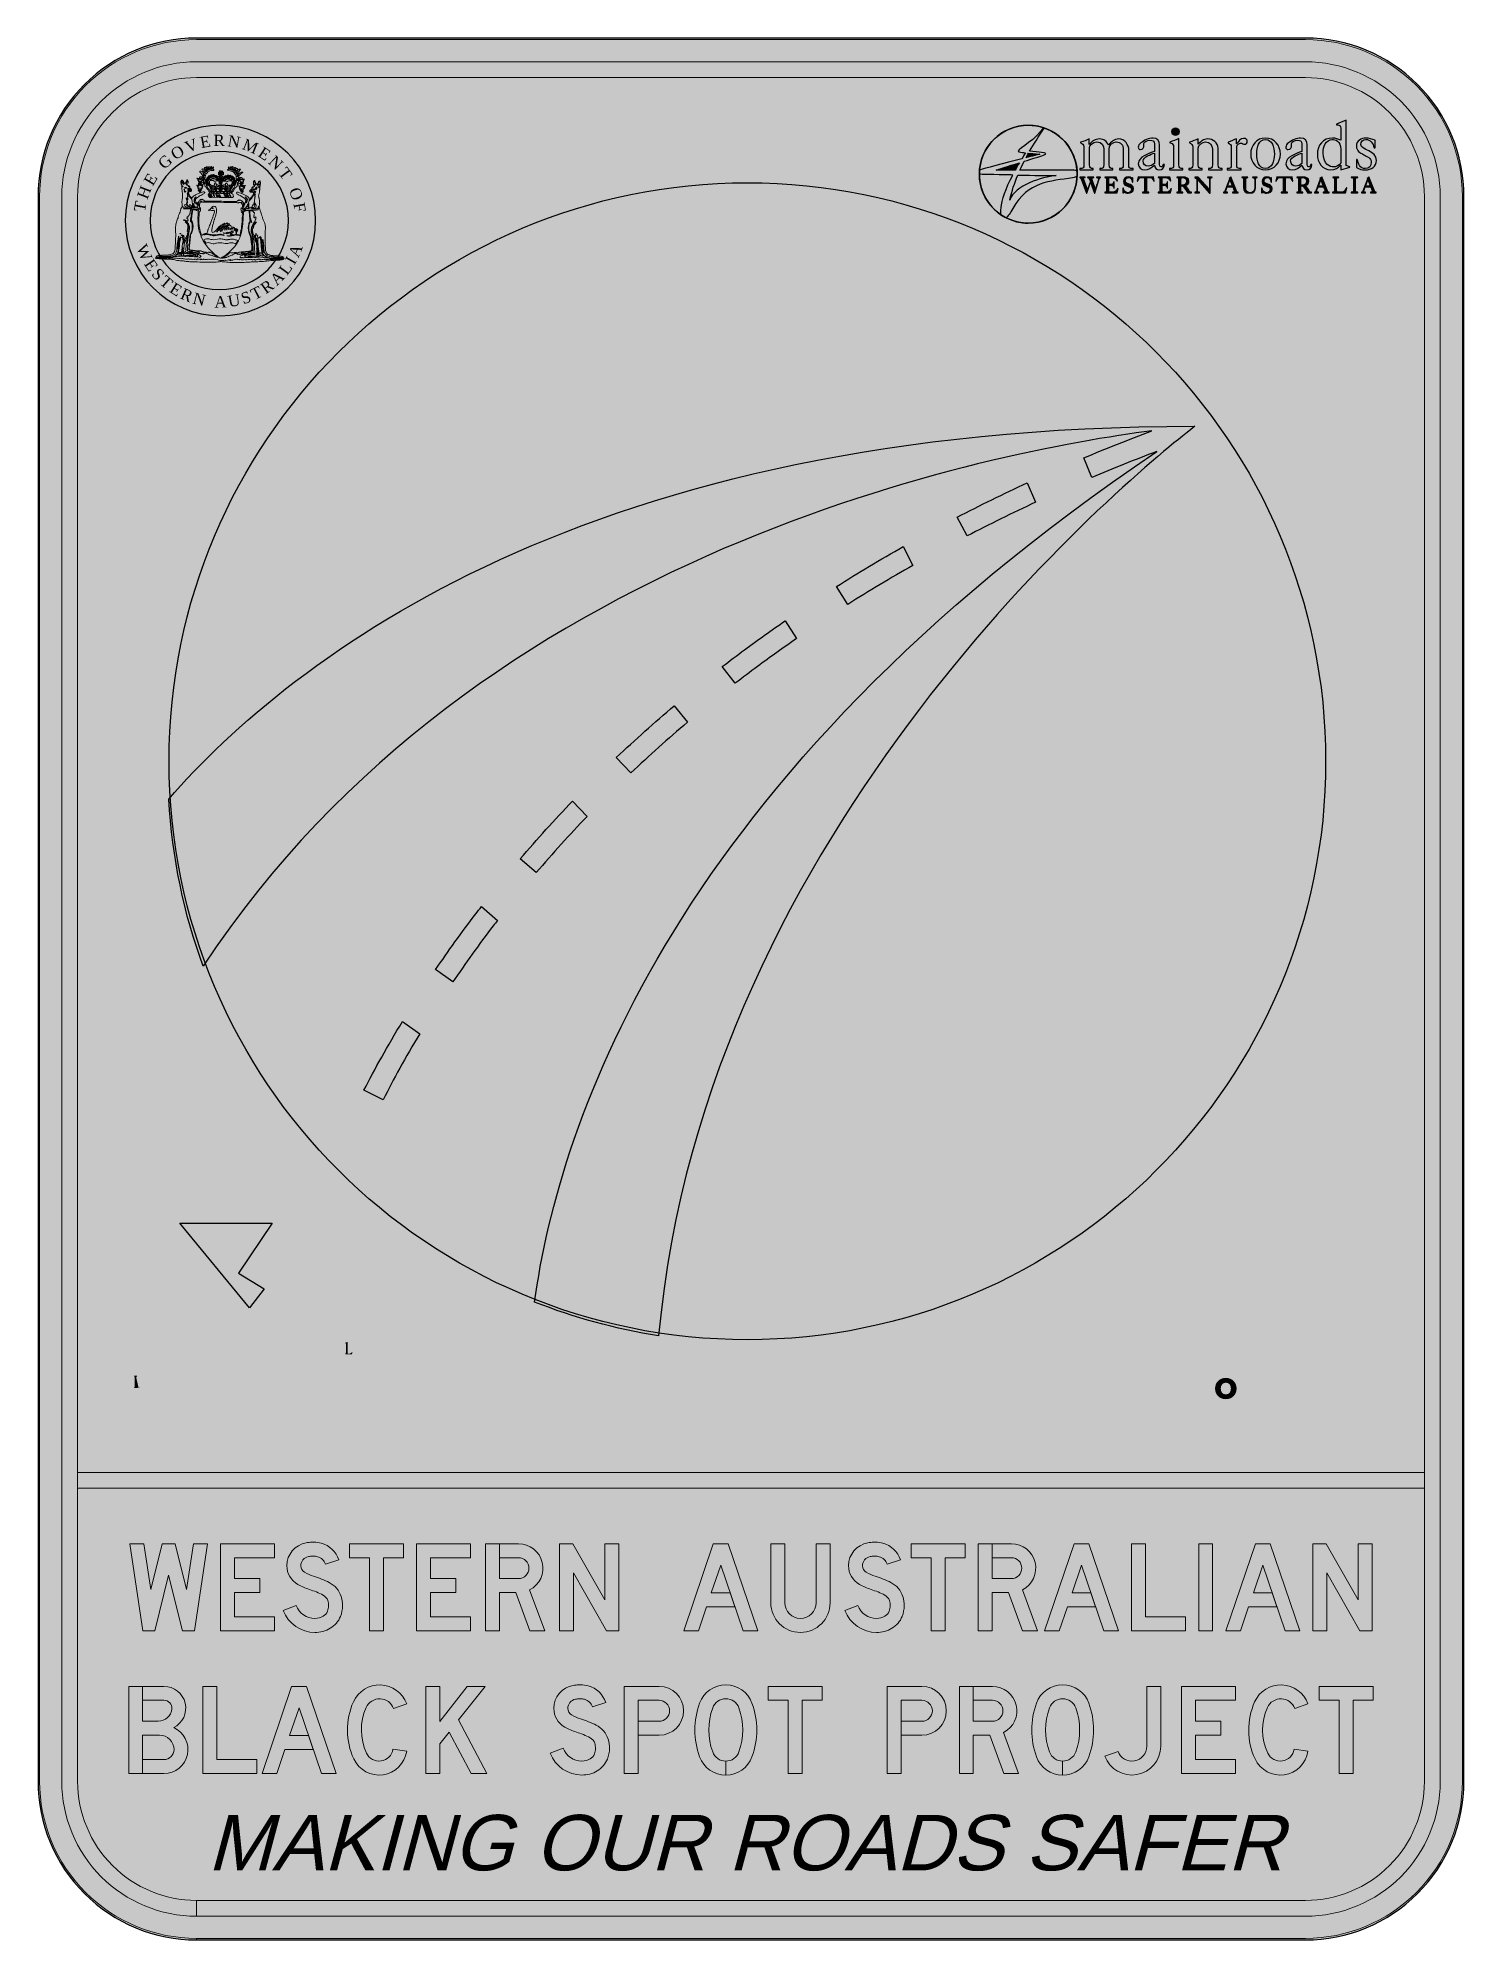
# Model space of a CAD drawing. Header units: millimetres. Extents: x 0 to 900, y 0 to 1200.
import ezdxf
from ezdxf.enums import TextEntityAlignment as Align

# ---------------------------------------------------------------- set-up
doc = ezdxf.new("R2010")
doc.units = ezdxf.units.MM
doc.layers.add('GSCOLORFILL', color=3, linetype='Continuous', lineweight=0)
for name, color, linetype in [('L18', 4, 'Continuous'), ('L25', 1, 'Continuous'), ('Layer 1', 1, 'Continuous'), ('TBLK18', 4, 'Continuous')]:
    doc.layers.add(name, color=color, linetype=linetype)
doc.layers.add('YELLOW', color=7, linetype='Continuous', true_color=0xfedb00)
doc.styles.add('ARIAL', font='arial.ttf')
doc.styles.add('Style 19', font='times.ttf', dxfattribs={"width": 0.999999, "height": 1.659959})
doc.styles.add('Style 20', font='times.ttf', dxfattribs={"width": 0.999999, "height": 1.659959})
doc.styles.add('Style 21', font='times.ttf', dxfattribs={"width": 0.999999, "height": 1.659959})
doc.styles.add('Style 22', font='times.ttf', dxfattribs={"width": 0.999999, "height": 1.659959})
doc.styles.add('Style 23', font='times.ttf', dxfattribs={"width": 0.999999, "height": 1.659959})
doc.styles.add('Style 24', font='times.ttf', dxfattribs={"width": 0.999999, "height": 1.659959})
doc.styles.add('Style 25', font='times.ttf', dxfattribs={"width": 0.999999, "height": 1.659959})
doc.styles.add('Style 27', font='times.ttf', dxfattribs={"width": 0.999999, "height": 1.659959})
doc.styles.add('Style 28', font='times.ttf', dxfattribs={"width": 0.999999, "height": 1.659959})
doc.styles.add('Style 29', font='times.ttf', dxfattribs={"width": 0.999999, "height": 1.659959})
doc.styles.add('Style 30', font='times.ttf', dxfattribs={"width": 0.999999, "height": 1.659959})
doc.styles.add('Style 31', font='times.ttf', dxfattribs={"width": 0.999999, "height": 1.659959})
doc.styles.add('Style 32', font='times.ttf', dxfattribs={"width": 0.999999, "height": 1.659959})
doc.styles.add('Style 33', font='times.ttf', dxfattribs={"width": 0.999999, "height": 1.659959})
doc.styles.add('Style 34', font='times.ttf', dxfattribs={"width": 0.999999, "height": 1.659959})
doc.styles.add('Style 35', font='times.ttf', dxfattribs={"width": 0.999999, "height": 1.659959})
doc.styles.add('Style 36', font='times.ttf', dxfattribs={"width": 0.999999, "height": 1.659959})
doc.styles.add('Style 37', font='times.ttf', dxfattribs={"width": 0.999999, "height": 1.659959})
doc.styles.add('Style 38', font='times.ttf', dxfattribs={"width": 0.999999, "height": 1.659959})
doc.styles.add('Style 40', font='times.ttf', dxfattribs={"width": 0.999999, "height": 1.660379})
doc.styles.add('Style 41', font='times.ttf', dxfattribs={"width": 0.999999, "height": 1.660379})
doc.styles.add('Style 42', font='times.ttf', dxfattribs={"width": 0.999999, "height": 1.660379})
doc.styles.add('Style 43', font='times.ttf', dxfattribs={"width": 0.999999, "height": 1.660379})
doc.styles.add('Style 44', font='times.ttf', dxfattribs={"width": 0.999999, "height": 1.660379})
doc.styles.add('Style 45', font='times.ttf', dxfattribs={"width": 0.999999, "height": 1.660379})
doc.styles.add('Style 46', font='times.ttf', dxfattribs={"width": 0.999999, "height": 1.660379})
doc.styles.add('Style 47', font='times.ttf', dxfattribs={"width": 0.999999, "height": 1.660379})
doc.styles.add('Style 48', font='times.ttf', dxfattribs={"width": 0.999999, "height": 1.660379})
doc.styles.add('Style 49', font='times.ttf', dxfattribs={"width": 0.999999, "height": 1.660379})
doc.styles.add('Style 51', font='times.ttf', dxfattribs={"width": 0.999999, "height": 1.660379})
doc.styles.add('Style 52', font='times.ttf', dxfattribs={"width": 0.999999, "height": 1.660379})

msp = doc.modelspace()

# ---------------------------------------------------------------- texts
at = {"layer": 'L25', "style": 'ARIAL', "oblique": 15}
msp.add_text('MAKING OUR ROADS SAFER', height=35, dxfattribs=at).set_placement((446.4, 43.9), align=Align.CENTER)

# ---------------------------------------------------------------- blocks, each defined once
blk = doc.blocks.new('*U45')
at = {"layer": 'GSCOLORFILL', "true_color": 0xfedb00, "transparency": 33554687}
for points in [[(-350, -600), (350, -600, 0.4142136), (450, -500), (450, 500, 0.4142136), (350, 600), (-350, 600, 0.4142136), (-450, 500), (-450, -500, 0.4142136)], [(-349.99, -600), (350, -600, 0.4142136), (450, -500), (450, 500, 0.4142136), (350, 600), (-350, 600, 0.4142136), (-450, 500), (-450, -500, 0.4142136), (-350, -600), (-350, -599, -0.4142136), (-449, -500), (-449, 500, -0.4142136), (-350, 599), (350, 599, -0.4142136), (449, 500), (449, -500, -0.4142136), (350, -599), (-349.99, -599)]]:
    blk.add_hatch(color=40, dxfattribs=at).paths.add_polyline_path(points)
at = {"layer": 'GSCOLORFILL', "true_color": 0x0a0a0a, "transparency": 33554687}
blk.add_hatch(color=28, dxfattribs=at).paths.add_polyline_path([(-349.9, -585), (350, -585, 0.4142136), (435, -500), (435, 500, 0.4142136), (350, 585), (-350, 585, 0.4142136), (-435, 500), (-435, -500, 0.4142136), (-350, -585), (-350, -575, -0.4142136), (-425, -500), (-425, 500, -0.4142136), (-350, 575), (350, 575, -0.4142136), (425, 500), (425, -500, -0.4142136), (350, -575), (-349.9, -575)])
at = {"layer": 'GSCOLORFILL', "color": 40, "linetype": 'Continuous', "true_color": 0xfedb00, "transparency": 33554687}
for points in [[(-350, -600), (350, -600, 0.4142136), (450, -500), (450, 500, 0.4142136), (350, 600), (-350, 600, 0.4142136), (-450, 500), (-450, -500, 0.4142136), (-350, -600)], [(-349.99, -600), (350, -600, 0.4142136), (450, -500), (450, 500, 0.4142136), (350, 600), (-350, 600, 0.4142136), (-450, 500), (-450, -500, 0.4142136), (-350, -600), (-350, -599, -0.4142136), (-449, -500), (-449, 500, -0.4142136), (-350, 599), (350, 599, -0.4142136), (449, 500), (449, -500, -0.4142136), (350, -599), (-349.99, -599), (-349.99, -600)]]:
    blk.add_lwpolyline(points, format="xyb", close=True, dxfattribs=at).dxf.unprotected_set("ltscale", 0)
at = {"layer": 'GSCOLORFILL', "color": 28, "linetype": 'Continuous', "true_color": 0x0a0a0a, "transparency": 33554687}
blk.add_lwpolyline([(-349.9, -585), (350, -585, 0.4142136), (435, -500), (435, 500, 0.4142136), (350, 585), (-350, 585, 0.4142136), (-435, 500), (-435, -500, 0.4142136), (-350, -585), (-350, -575, -0.4142136), (-425, -500), (-425, 500, -0.4142136), (-350, 575), (350, 575, -0.4142136), (425, 500), (425, -500, -0.4142136), (350, -575), (-349.9, -575), (-349.9, -585)], format="xyb", close=True, dxfattribs=at).dxf.unprotected_set("ltscale", 0)
blk = doc.blocks.new('StateGovtLogo')
at = {"layer": 'L18'}
h = blk.add_hatch(color=256, dxfattribs=at)
h.dxf.hatch_style = 2
edge = h.paths.add_edge_path()
edge.add_spline(control_points=[(17.29, 20.5), (17.29, 20.5), (17.29, 20.5), (17.32, 20.46), (17.32, 20.42), (17.36, 20.42), (17.42, 20.41), (17.45, 20.47), (17.49, 20.46), (17.55, 20.43), (17.55, 20.36), (17.61, 20.35), (17.69, 20.35), (17.76, 20.46), (17.88, 20.42), (17.88, 20.38), (17.82, 20.36), (17.79, 20.35), (17.76, 20.28), (17.76, 20.21), (17.75, 20.14), (17.73, 20), (17.65, 19.91), (17.54, 19.86), (17.56, 19.81), (17.51, 19.79), (17.51, 19.75), (17.49, 19.65), (17.57, 19.56), (17.56, 19.48), (17.48, 19.55), (17.44, 19.66), (17.46, 19.77), (17.41, 19.78), (17.42, 19.63), (17.44, 19.59), (17.39, 19.5), (17.53, 19.48), (17.48, 19.4), (17.45, 19.39), (17.45, 19.43), (17.42, 19.43), (17.39, 19.57), (17.35, 19.67), (17.37, 19.79), (17.34, 19.75), (17.33, 19.67), (17.34, 19.59), (17.35, 19.48), (17.42, 19.4), (17.41, 19.33), (17.33, 19.31), (17.35, 19.38), (17.34, 19.4), (17.33, 19.46), (17.29, 19.52), (17.29, 19.59), (17.28, 19.7), (17.33, 19.78), (17.3, 19.85), (17.21, 19.81), (17.26, 19.74), (17.24, 19.65), (17.26, 19.63), (17.26, 19.57), (17.24, 19.55), (17.2, 19.55), (17.21, 19.58), (17.18, 19.6), (17.19, 19.69), (17.21, 19.76), (17.22, 19.86), (17.1, 19.86), (17.13, 19.66), (17.14, 19.56), (17.05, 19.59), (17.1, 19.76), (17.11, 19.85), (17.01, 19.9), (17, 19.95), (16.98, 20.07), (16.97, 20.12), (16.95, 20.18), (16.94, 20.23), (16.94, 20.32), (16.95, 20.39), (16.92, 20.45), (16.88, 20.5), (16.74, 20.53), (16.67, 20.46), (16.66, 20.41), (16.64, 20.36), (16.64, 20.31), (16.56, 20.21), (16.46, 20.13), (16.36, 20.06), (16.32, 19.96), (16.25, 19.91), (16.2, 19.84), (16.16, 19.78), (16.13, 19.71), (16.09, 19.65), (16.07, 19.61), (16.02, 19.59), (16, 19.55), (15.97, 19.51), (15.95, 19.46), (15.93, 19.41), (15.9, 19.34), (15.81, 19.3), (15.78, 19.22), (15.87, 19.2), (15.95, 19.18), (16.02, 19.14), (16.07, 19.03), (16.12, 18.91), (16.09, 18.78), (16.05, 18.74), (16.02, 18.69), (15.98, 18.65), (15.91, 18.62), (15.77, 18.63), (15.71, 18.66), (15.62, 18.63), (15.54, 18.61), (15.46, 18.65), (15.38, 18.59), (15.26, 18.59), (15.16, 18.65), (15.09, 18.64), (15.03, 18.62), (14.97, 18.63), (14.94, 18.64), (14.92, 18.66), (14.9, 18.66), (14.87, 18.66), (14.84, 18.63), (14.81, 18.63), (14.77, 18.62), (14.7, 18.62), (14.65, 18.63), (14.61, 18.65), (14.57, 18.68), (14.52, 18.68), (14.48, 18.68), (14.44, 18.65), (14.41, 18.65), (14.37, 18.64), (14.34, 18.67), (14.28, 18.68), (14.22, 18.69), (14.22, 18.66), (14.18, 18.65), (14.1, 18.61), (14.02, 18.64), (13.95, 18.68), (13.84, 18.65), (13.74, 18.61), (13.66, 18.69), (13.56, 18.64), (13.41, 18.64), (13.34, 18.71), (13.24, 18.67), (13.13, 18.64), (13.04, 18.7), (12.93, 18.65), (12.77, 18.62), (12.62, 18.65), (12.45, 18.73), (12.31, 18.98), (12.44, 19.18), (12.48, 19.24), (12.57, 19.25), (12.65, 19.28), (12.65, 19.34), (12.6, 19.35), (12.57, 19.39), (12.49, 19.48), (12.43, 19.62), (12.35, 19.74), (12.28, 19.85), (12.19, 19.97), (12.13, 20.07), (12.1, 20.11), (12.09, 20.15), (12.06, 20.18), (11.99, 20.26), (11.89, 20.29), (11.86, 20.38), (11.84, 20.42), (11.87, 20.47), (11.86, 20.51), (11.85, 20.57), (11.78, 20.62), (11.72, 20.65), (11.61, 20.67), (11.58, 20.61), (11.55, 20.54), (11.61, 20.36), (11.53, 20.19), (11.5, 20.04), (11.48, 19.95), (11.45, 19.89), (11.37, 19.89), (11.38, 19.75), (11.31, 19.65), (11.27, 19.51), (11.25, 19.52), (11.23, 19.52), (11.21, 19.53), (11.23, 19.58), (11.3, 19.64), (11.32, 19.72), (11.34, 19.76), (11.36, 19.85), (11.3, 19.88), (11.25, 19.86), (11.28, 19.83), (11.27, 19.79), (11.26, 19.68), (11.18, 19.58), (11.17, 19.48), (11.14, 19.44), (11.09, 19.37), (11.05, 19.43), (11.08, 19.49), (11.14, 19.54), (11.18, 19.61), (11.19, 19.63), (11.16, 19.63), (11.17, 19.64), (11.22, 19.69), (11.22, 19.78), (11.19, 19.86), (11.15, 19.72), (11.14, 19.51), (11.02, 19.48), (11.06, 19.59), (11.18, 19.68), (11.12, 19.83), (11.06, 19.77), (11.1, 19.61), (10.99, 19.58), (10.98, 19.66), (11.1, 19.72), (11.03, 19.82), (11, 19.74), (10.98, 19.62), (10.89, 19.62), (10.88, 19.68), (10.91, 19.69), (10.95, 19.7), (10.98, 19.78), (11.01, 19.89), (10.9, 19.92), (10.8, 20.04), (10.84, 20.25), (10.74, 20.39), (10.71, 20.42), (10.67, 20.43), (10.67, 20.48), (10.75, 20.54), (10.83, 20.42), (10.89, 20.43), (10.97, 20.45), (10.93, 20.59), (10.96, 20.66), (11, 20.67), (10.99, 20.63), (11.02, 20.64), (11.14, 20.66), (11.17, 20.86), (11.13, 20.94), (11.1, 20.88), (11.13, 20.77), (11.06, 20.71), (11.04, 20.7), (11.05, 20.73), (11.03, 20.74), (11, 20.73), (10.99, 20.69), (10.95, 20.71), (10.95, 20.73), (10.94, 20.73), (10.95, 20.76), (10.95, 20.78), (10.99, 20.77), (11, 20.78), (11.01, 20.82), (11.04, 20.87), (11.02, 20.93), (11.01, 20.97), (10.96, 20.98), (10.94, 21.01), (10.85, 21.14), (10.85, 21.42), (10.71, 21.48), (10.84, 21.54), (10.9, 21.37), (11.03, 21.39), (11.08, 21.49), (11.12, 21.61), (11.2, 21.7), (11.3, 21.69), (11.4, 21.74), (11.48, 21.7), (11.59, 21.67), (11.6, 21.52), (11.67, 21.43), (11.66, 21.41), (11.68, 21.4), (11.67, 21.38), (11.71, 21.33), (11.7, 21.22), (11.76, 21.2), (11.81, 21.23), (11.78, 21.29), (11.77, 21.34), (11.77, 21.42), (11.79, 21.5), (11.77, 21.54), (11.75, 21.58), (11.69, 21.61), (11.66, 21.65), (11.61, 21.71), (11.61, 21.77), (11.59, 21.85), (11.46, 22.05), (11.32, 22.26), (11.13, 22.4), (11.13, 22.43), (11.12, 22.45), (11.13, 22.48), (11.18, 22.52), (11.22, 22.54), (11.31, 22.53), (11.54, 22.51), (11.63, 22.29), (11.66, 22.04), (11.66, 22), (11.65, 21.96), (11.66, 21.92), (11.68, 21.87), (11.74, 21.83), (11.79, 21.82), (11.83, 21.84), (11.83, 21.9), (11.85, 21.94), (11.83, 22.03), (11.75, 22.06), (11.74, 22.16), (11.74, 22.21), (11.76, 22.26), (11.76, 22.31), (11.74, 22.46), (11.66, 22.62), (11.59, 22.69), (11.54, 22.73), (11.42, 22.77), (11.44, 22.85), (11.45, 22.93), (11.56, 22.9), (11.62, 22.88), (11.74, 22.83), (11.85, 22.67), (11.86, 22.54), (11.86, 22.47), (11.83, 22.39), (11.85, 22.31), (11.85, 22.26), (11.95, 22.12), (11.97, 22.24), (11.88, 22.35), (11.99, 22.5), (11.98, 22.64), (11.98, 22.7), (11.96, 22.75), (11.94, 22.8), (11.9, 22.9), (11.77, 22.96), (11.82, 23.1), (11.89, 23.12), (11.95, 23.08), (11.99, 23.05), (12.04, 23), (12.09, 22.93), (12.1, 22.84), (12.12, 22.67), (12.03, 22.55), (12.07, 22.45), (12.19, 22.42), (12.17, 22.53), (12.17, 22.57), (12.19, 22.66), (12.23, 22.73), (12.23, 22.82), (12.22, 22.99), (12.06, 23.05), (12.08, 23.2), (12.21, 23.25), (12.31, 23.11), (12.33, 23.01), (12.37, 22.84), (12.25, 22.71), (12.34, 22.62), (12.41, 22.64), (12.44, 22.71), (12.45, 22.76), (12.5, 22.91), (12.38, 23.09), (12.47, 23.24), (12.57, 23.23), (12.6, 23.16), (12.62, 23.09), (12.64, 22.96), (12.53, 22.87), (12.58, 22.75), (12.64, 22.73), (12.66, 22.8), (12.69, 22.82), (12.71, 22.9), (12.74, 22.97), (12.73, 23.07), (12.72, 23.16), (12.68, 23.24), (12.79, 23.25), (12.79, 23.25), (12.8, 23.25), (12.8, 23.25), (12.98, 23.15), (12.77, 22.96), (12.82, 22.8), (12.85, 22.79), (12.88, 22.82), (12.89, 22.84), (12.98, 22.93), (12.95, 23.17), (13.13, 23.16), (13.16, 23.12), (13.17, 23.07), (13.15, 23.02), (13.07, 22.99), (12.99, 22.88), (13.06, 22.8), (13.12, 22.81), (13.17, 22.8), (13.21, 22.78), (13.22, 22.73), (13.2, 22.71), (13.21, 22.65), (13.05, 22.65), (12.89, 22.64), (12.74, 22.62), (12.58, 22.59), (12.43, 22.52), (12.32, 22.43), (12.23, 22.34), (12.16, 22.24), (12.09, 22.13), (11.92, 21.88), (11.88, 21.54), (11.9, 21.25), (11.91, 21.16), (11.94, 21.08), (11.93, 20.99), (11.98, 20.85), (12.02, 20.71), (12.07, 20.58), (12.11, 20.48), (12.15, 20.39), (12.2, 20.29), (12.24, 20.2), (12.29, 20.11), (12.34, 20.02), (12.4, 19.92), (12.48, 19.83), (12.55, 19.73), (12.61, 19.64), (12.68, 19.54), (12.76, 19.46), (12.8, 19.47), (12.82, 19.5), (12.83, 19.53), (12.85, 19.7), (12.71, 19.92), (12.67, 20.06), (12.58, 20.18), (12.55, 20.36), (12.43, 20.47), (12.35, 20.44), (12.27, 20.44), (12.22, 20.47), (12.19, 20.5), (12.16, 20.52), (12.15, 20.55), (12.13, 20.61), (12.17, 20.69), (12.16, 20.74), (12.14, 20.79), (12.08, 20.81), (12.06, 20.88), (12.05, 20.96), (12.08, 21.01), (12.1, 21.06), (12.1, 21.1), (12.07, 21.12), (12.06, 21.14), (12.02, 21.26), (12.12, 21.32), (12.16, 21.39), (12.14, 21.54), (12.26, 21.63), (12.38, 21.68), (12.42, 21.79), (12.47, 21.89), (12.59, 21.89), (12.63, 21.89), (12.66, 21.86), (12.69, 21.87), (12.74, 21.88), (12.74, 21.94), (12.76, 21.97), (12.81, 21.97), (12.85, 22), (12.9, 21.99), (12.94, 21.99), (12.97, 21.97), (13, 21.97), (13.06, 21.98), (13.11, 22.02), (13.16, 22.02), (13.25, 22.02), (13.31, 21.97), (13.38, 21.9), (13.47, 21.93), (13.61, 21.92), (13.65, 21.82), (13.79, 21.84), (13.88, 21.76), (13.92, 21.67), (14.01, 21.76), (14.09, 21.91), (14.1, 22.03), (14.02, 22.09), (13.96, 21.97), (13.88, 21.98), (13.85, 22.1), (13.89, 22.27), (13.88, 22.37), (13.98, 22.36), (14.03, 22.31), (14.12, 22.29), (14.12, 22.41), (14.02, 22.47), (13.99, 22.57), (14.2, 22.56), (14.37, 22.59), (14.53, 22.53), (14.51, 22.46), (14.43, 22.4), (14.4, 22.31), (14.47, 22.31), (14.54, 22.37), (14.63, 22.38), (14.65, 22.32), (14.63, 22.23), (14.62, 22.16), (14.62, 22.09), (14.63, 22.03), (14.59, 21.98), (14.5, 21.97), (14.44, 22.1), (14.36, 22.03), (14.37, 21.9), (14.43, 21.84), (14.49, 21.76), (14.49, 21.69), (14.51, 21.64), (14.55, 21.64), (14.58, 21.64), (14.59, 21.68), (14.62, 21.7), (14.67, 21.75), (14.74, 21.75), (14.81, 21.75), (14.85, 21.77), (14.85, 21.81), (14.88, 21.84), (14.95, 21.89), (15.04, 21.9), (15.12, 21.87), (15.17, 21.93), (15.26, 21.98), (15.35, 21.95), (15.39, 21.94), (15.42, 21.9), (15.46, 21.89), (15.58, 21.96), (15.72, 21.95), (15.78, 21.83), (15.84, 21.83), (15.86, 21.8), (15.94, 21.81), (16, 21.78), (16.07, 21.74), (16.09, 21.68), (16.1, 21.67), (16.09, 21.63), (16.09, 21.63), (16.12, 21.59), (16.2, 21.59), (16.22, 21.57), (16.27, 21.55), (16.31, 21.51), (16.32, 21.46), (16.33, 21.41), (16.3, 21.33), (16.32, 21.28), (16.36, 21.22), (16.43, 21.19), (16.41, 21.08), (16.41, 21.05), (16.37, 21.03), (16.37, 20.99), (16.37, 20.96), (16.39, 20.94), (16.41, 20.91), (16.44, 20.81), (16.39, 20.73), (16.32, 20.68), (16.34, 20.52), (16.28, 20.42), (16.15, 20.42), (16.12, 20.42), (16.09, 20.43), (16.06, 20.43), (15.99, 20.42), (15.97, 20.31), (15.97, 20.24), (15.95, 20.22), (15.94, 20.19), (15.9, 20.18), (15.81, 20), (15.64, 19.74), (15.6, 19.51), (15.6, 19.46), (15.61, 19.38), (15.65, 19.35), (15.75, 19.4), (15.79, 19.53), (15.87, 19.61), (15.94, 19.79), (16.09, 19.89), (16.16, 20.09), (16.26, 20.19), (16.31, 20.34), (16.37, 20.48), (16.52, 20.71), (16.55, 21.03), (16.55, 21.31), (16.55, 21.39), (16.52, 21.46), (16.52, 21.54), (16.51, 21.58), (16.52, 21.63), (16.51, 21.68), (16.5, 21.74), (16.47, 21.81), (16.45, 21.88), (16.38, 22.08), (16.28, 22.25), (16.13, 22.39), (16.03, 22.45), (15.93, 22.48), (15.81, 22.53), (15.75, 22.55), (15.7, 22.57), (15.64, 22.59), (15.52, 22.63), (15.35, 22.65), (15.22, 22.67), (15.22, 22.71), (15.21, 22.74), (15.22, 22.77), (15.29, 22.8), (15.35, 22.77), (15.39, 22.82), (15.41, 22.93), (15.32, 22.99), (15.32, 23.07), (15.32, 23.15), (15.39, 23.19), (15.44, 23.14), (15.52, 23.06), (15.4, 22.69), (15.64, 22.75), (15.71, 22.82), (15.6, 22.89), (15.59, 22.98), (15.57, 23.07), (15.61, 23.1), (15.64, 23.18), (15.71, 23.2), (15.72, 23.16), (15.75, 23.12), (15.74, 23.05), (15.72, 22.98), (15.74, 22.89), (15.76, 22.82), (15.8, 22.69), (15.85, 22.69), (15.91, 22.68), (15.91, 22.75), (15.93, 22.78), (15.89, 22.91), (15.8, 23.08), (15.9, 23.21), (15.97, 23.24), (16.01, 23.19), (16.04, 23.16), (15.99, 22.97), (15.94, 22.77), (16.04, 22.62), (16.07, 22.6), (16.1, 22.57), (16.15, 22.58), (16.15, 22.66), (16.12, 22.78), (16.13, 22.85), (16.13, 22.88), (16.16, 23), (16.18, 23.02), (16.2, 23.05), (16.31, 23.1), (16.36, 23.09), (16.42, 23.08), (16.4, 22.98), (16.37, 22.94), (16.36, 22.9), (16.31, 22.88), (16.28, 22.84), (16.25, 22.79), (16.22, 22.72), (16.22, 22.67), (16.22, 22.62), (16.28, 22.56), (16.29, 22.52), (16.31, 22.45), (16.28, 22.32), (16.41, 22.32), (16.46, 22.45), (16.36, 22.57), (16.39, 22.72), (16.4, 22.76), (16.45, 22.83), (16.48, 22.87), (16.49, 22.89), (16.6, 22.96), (16.62, 22.96), (16.7, 22.96), (16.73, 22.9), (16.7, 22.84), (16.68, 22.78), (16.6, 22.71), (16.55, 22.62), (16.55, 22.61), (16.54, 22.59), (16.54, 22.58), (16.53, 22.57), (16.52, 22.55), (16.52, 22.54), (16.49, 22.45), (16.54, 22.35), (16.53, 22.28), (16.52, 22.22), (16.47, 22.17), (16.48, 22.11), (16.51, 22.02), (16.61, 22.1), (16.63, 22.15), (16.63, 22.32), (16.65, 22.42), (16.7, 22.6), (16.73, 22.61), (16.74, 22.67), (16.77, 22.7), (16.77, 22.7), (16.8, 22.71), (16.81, 22.72), (16.83, 22.73), (16.84, 22.75), (16.85, 22.76), (16.86, 22.77), (16.88, 22.76), (16.89, 22.77), (16.91, 22.78), (16.91, 22.8), (16.92, 22.8), (16.94, 22.81), (16.97, 22.82), (17, 22.83), (17.09, 22.87), (17.13, 22.87), (17.17, 22.79), (17.05, 22.61), (16.79, 22.49), (16.78, 22.27), (16.74, 22.2), (16.76, 22.12), (16.74, 22.04), (16.71, 21.97), (16.64, 21.93), (16.61, 21.86), (16.62, 21.83), (16.62, 21.75), (16.64, 21.7), (16.78, 21.69), (16.79, 21.85), (16.81, 21.96), (16.86, 22.16), (16.99, 22.26), (17.15, 22.35), (17.27, 22.36), (17.43, 22.46), (17.49, 22.35), (17.47, 22.3), (17.41, 22.31), (17.36, 22.29), (17.26, 22.26), (17.24, 22.15), (17.15, 22.07), (17.09, 22.02), (17, 21.99), (16.98, 21.95), (16.91, 21.85), (16.92, 21.7), (16.86, 21.59), (16.82, 21.53), (16.73, 21.5), (16.72, 21.43), (16.69, 21.31), (16.71, 21.22), (16.71, 21.12), (16.78, 21.14), (16.78, 21.23), (16.83, 21.26), (16.83, 21.35), (16.87, 21.38), (16.91, 21.45), (16.93, 21.5), (16.94, 21.55), (16.98, 21.57), (17, 21.58), (17.07, 21.62), (17.09, 21.62), (17.11, 21.62), (17.17, 21.61), (17.21, 21.61), (17.29, 21.59), (17.35, 21.57), (17.39, 21.54), (17.45, 21.47), (17.44, 21.34), (17.52, 21.3), (17.6, 21.31), (17.63, 21.37), (17.71, 21.38), (17.75, 21.3), (17.65, 21.23), (17.62, 21.14), (17.58, 21.01), (17.62, 20.86), (17.49, 20.85), (17.46, 20.75), (17.6, 20.73), (17.55, 20.65), (17.47, 20.69), (17.48, 20.81), (17.41, 20.85), (17.36, 20.77), (17.48, 20.71), (17.47, 20.65), (17.37, 20.64), (17.39, 20.78), (17.34, 20.87), (17.28, 20.83), (17.35, 20.73), (17.36, 20.67), (17.39, 20.65), (17.43, 20.6), (17.43, 20.57), (17.39, 20.52), (17.34, 20.57), (17.34, 20.62), (17.3, 20.62), (17.29, 20.62), (17.26, 20.62), (17.23, 20.7), (17.22, 20.82), (17.22, 20.89), (17.08, 20.86), (17.23, 20.78), (17.19, 20.69), (17.14, 20.7), (17.13, 20.83), (17.14, 20.87), (17.12, 20.93), (17.06, 20.93), (17.03, 20.99), (17, 21.07), (17.07, 21.15), (17.01, 21.22), (16.94, 21.2), (16.92, 21.13), (16.87, 21.08), (16.88, 20.98), (16.83, 20.95), (16.81, 20.89), (16.74, 20.85), (16.66, 20.8), (16.68, 20.69), (16.77, 20.71), (16.8, 20.77), (16.87, 20.78), (16.99, 20.8), (17.11, 20.69), (17.17, 20.62), (17.21, 20.58), (17.26, 20.53), (17.29, 20.5)], knot_values=[-1, 0, 0, 0, 0, 0, 1, 1, 1, 2, 2, 2, 3, 3, 3, 4, 4, 4, 5, 5, 5, 6, 6, 6, 7, 7, 7, 8, 8, 8, 9, 9, 9, 10, 10, 10, 11, 11, 11, 12, 12, 12, 13, 13, 13, 14, 14, 14, 15, 15, 15, 16, 16, 16, 17, 17, 17, 18, 18, 18, 19, 19, 19, 20, 20, 20, 21, 21, 21, 22, 22, 22, 23, 23, 23, 24, 24, 24, 25, 25, 25, 26, 26, 26, 27, 27, 27, 28, 28, 28, 29, 29, 29, 30, 30, 30, 31, 31, 31, 32, 32, 32, 33, 33, 33, 34, 34, 34, 35, 35, 35, 36, 36, 36, 37, 37, 37, 38, 38, 38, 39, 39, 39, 40, 40, 40, 41, 41, 41, 42, 42, 42, 43, 43, 43, 44, 44, 44, 45, 45, 45, 46, 46, 46, 47, 47, 47, 48, 48, 48, 49, 49, 49, 50, 50, 50, 51, 51, 51, 52, 52, 52, 53, 53, 53, 54, 54, 54, 55, 55, 55, 56, 56, 56, 57, 57, 57, 58, 58, 58, 59, 59, 59, 60, 60, 60, 61, 61, 61, 62, 62, 62, 63, 63, 63, 64, 64, 64, 65, 65, 65, 66, 66, 66, 67, 67, 67, 68, 68, 68, 69, 69, 69, 70, 70, 70, 71, 71, 71, 72, 72, 72, 73, 73, 73, 74, 74, 74, 75, 75, 75, 76, 76, 76, 77, 77, 77, 78, 78, 78, 79, 79, 79, 80, 80, 80, 81, 81, 81, 82, 82, 82, 83, 83, 83, 84, 84, 84, 85, 85, 85, 86, 86, 86, 87, 87, 87, 88, 88, 88, 89, 89, 89, 90, 90, 90, 91, 91, 91, 92, 92, 92, 93, 93, 93, 94, 94, 94, 95, 95, 95, 96, 96, 96, 97, 97, 97, 98, 98, 98, 99, 99, 99, 100, 100, 100, 101, 101, 101, 102, 102, 102, 103, 103, 103, 104, 104, 104, 105, 105, 105, 106, 106, 106, 107, 107, 107, 108, 108, 108, 109, 109, 109, 110, 110, 110, 111, 111, 111, 112, 112, 112, 113, 113, 113, 114, 114, 114, 115, 115, 115, 116, 116, 116, 117, 117, 117, 118, 118, 118, 119, 119, 119, 120, 120, 120, 121, 121, 121, 122, 122, 122, 123, 123, 123, 124, 124, 124, 125, 125, 125, 126, 126, 126, 127, 127, 127, 128, 128, 128, 129, 129, 129, 130, 130, 130, 131, 131, 131, 132, 132, 132, 133, 133, 133, 134, 134, 134, 135, 135, 135, 136, 136, 136, 137, 137, 137, 138, 138, 138, 139, 139, 139, 140, 140, 140, 141, 141, 141, 142, 142, 142, 143, 143, 143, 144, 144, 144, 145, 145, 145, 146, 146, 146, 147, 147, 147, 148, 148, 148, 149, 149, 149, 150, 150, 150, 151, 151, 151, 152, 152, 152, 153, 153, 153, 154, 154, 154, 155, 155, 155, 156, 156, 156, 157, 157, 157, 158, 158, 158, 159, 159, 159, 160, 160, 160, 161, 161, 161, 162, 162, 162, 163, 163, 163, 164, 164, 164, 165, 165, 165, 166, 166, 166, 167, 167, 167, 168, 168, 168, 169, 169, 169, 170, 170, 170, 171, 171, 171, 172, 172, 172, 173, 173, 173, 174, 174, 174, 175, 175, 175, 176, 176, 176, 177, 177, 177, 178, 178, 178, 179, 179, 179, 180, 180, 180, 181, 181, 181, 182, 182, 182, 183, 183, 183, 184, 184, 184, 185, 185, 185, 186, 186, 186, 187, 187, 187, 188, 188, 188, 189, 189, 189, 190, 190, 190, 191, 191, 191, 192, 192, 192, 193, 193, 193, 194, 194, 194, 195, 195, 195, 196, 196, 196, 197, 197, 197, 198, 198, 198, 199, 199, 199, 200, 200, 200, 201, 201, 201, 202, 202, 202, 203, 203, 203, 204, 204, 204, 205, 205, 205, 206, 206, 206, 207, 207, 207, 208, 208, 208, 209, 209, 209, 210, 210, 210, 211, 211, 211, 212, 212, 212, 213, 213, 213, 214, 214, 214, 215, 215, 215, 216, 216, 216, 217, 217, 217, 218, 218, 218, 219, 219, 219, 220, 220, 220, 221, 221, 221, 222, 222, 222, 223, 223, 223, 224, 224, 224, 225, 225, 225, 226, 226, 226, 227, 227, 227, 228, 228, 228, 229, 229, 229, 230, 230, 230, 231, 231, 231, 232, 232, 232, 233, 233, 233, 234, 234, 234, 235, 235, 235, 236, 236, 236, 237, 237, 237, 238, 238, 238, 239, 239, 239, 240, 240, 240, 241, 241, 241, 242, 242, 242, 243, 243, 243, 244, 244, 244, 245, 245, 245, 246, 246, 246, 247, 247, 247, 248, 248, 248, 249, 249, 249, 250, 250, 250, 251, 251, 251, 252, 252, 252, 253, 253, 253, 254, 254, 254, 255, 255, 255, 256, 256, 256, 257, 257, 257, 258, 258, 258, 259, 259, 259, 260, 260, 260, 261, 261, 261, 262, 262, 262, 263, 263, 263, 264, 264, 264, 265, 265, 265, 266, 266, 266, 267, 267, 267, 268, 268, 268, 269, 269, 269, 270, 270, 270, 271, 271, 271, 272, 272, 272, 273, 273, 273, 274, 274, 274, 275, 275, 275, 276, 276, 276, 277, 277, 277, 278, 278, 278, 279, 279, 279, 280, 280, 280, 281, 281, 281, 282, 282, 282, 283, 283, 283, 284, 284, 284, 285, 285, 285, 286, 286, 286, 287, 287, 287, 288, 288, 288, 289, 289, 289, 290, 290, 290, 291, 291, 291, 292, 292, 292, 293, 293, 293, 294, 294, 294, 295, 295, 295, 296, 296, 296, 297, 297, 297, 298, 298, 298, 299, 299, 299, 300, 300, 300, 301, 301, 301, 302, 302, 302, 303, 303, 303, 304, 304, 304, 305, 305, 305, 306, 306, 306, 307, 307, 307, 308, 308, 308, 309, 309, 309, 309], degree=3, periodic=0)
edge = h.paths.add_edge_path()
edge.add_spline(control_points=[(17.09, 20.11), (17.09, 20.11), (17.09, 20.11), (17.09, 20.07), (17.05, 20.03), (17.06, 19.98), (17.09, 19.83), (17.28, 19.95), (17.41, 19.94), (17.43, 19.94), (17.45, 19.93), (17.47, 19.93), (17.56, 19.93), (17.63, 20), (17.65, 20.06), (17.65, 20.16), (17.7, 20.25), (17.71, 20.33), (17.66, 20.31), (17.62, 20.25), (17.57, 20.23), (17.54, 20.21), (17.53, 20.16), (17.48, 20.18), (17.49, 20.24), (17.53, 20.36), (17.46, 20.39), (17.39, 20.37), (17.38, 20.18), (17.28, 20.26), (17.29, 20.33), (17.23, 20.48), (17.15, 20.51), (17.15, 20.45), (17.18, 20.36), (17.14, 20.29), (17.1, 20.32), (17.08, 20.35), (17.04, 20.37), (16.98, 20.29), (17.09, 20.21), (17.09, 20.11)], knot_values=[-1, 0, 0, 0, 0, 0, 1, 1, 1, 2, 2, 2, 3, 3, 3, 4, 4, 4, 5, 5, 5, 6, 6, 6, 7, 7, 7, 8, 8, 8, 9, 9, 9, 10, 10, 10, 11, 11, 11, 12, 12, 12, 13, 13, 13, 13], degree=3, periodic=0)
edge = h.paths.add_edge_path()
edge.add_spline(control_points=[(17.08, 21.12), (17.08, 21.12), (17.08, 21.12), (17.07, 21.04), (17.09, 20.96), (17.16, 20.94), (17.19, 20.94), (17.24, 20.95), (17.27, 20.95), (17.33, 20.95), (17.38, 20.92), (17.43, 20.93), (17.54, 20.95), (17.54, 21.03), (17.57, 21.13), (17.59, 21.19), (17.62, 21.24), (17.6, 21.28), (17.54, 21.26), (17.5, 21.21), (17.47, 21.15), (17.42, 21.24), (17.44, 21.37), (17.36, 21.43), (17.32, 21.38), (17.32, 21.28), (17.27, 21.24), (17.22, 21.28), (17.22, 21.37), (17.14, 21.39), (17.11, 21.32), (17.1, 21.21), (17.08, 21.12)], knot_values=[-1, 0, 0, 0, 0, 0, 1, 1, 1, 2, 2, 2, 3, 3, 3, 4, 4, 4, 5, 5, 5, 6, 6, 6, 7, 7, 7, 8, 8, 8, 9, 9, 9, 10, 10, 10, 10], degree=3, periodic=0)
edge = h.paths.add_edge_path()
edge.add_spline(control_points=[(17.29, 20.69), (17.29, 20.69), (17.29, 20.69), (17.3, 20.75), (17.29, 20.84), (17.27, 20.9), (17.24, 20.82), (17.24, 20.74), (17.29, 20.69)], knot_values=[-1, 0, 0, 0, 0, 0, 1, 1, 1, 2, 2, 2, 2], degree=3, periodic=0)
edge = h.paths.add_edge_path()
edge.add_spline(control_points=[(16.95, 21.31), (16.95, 21.31), (16.95, 21.31), (17.01, 21.34), (17.07, 21.44), (17.09, 21.51), (17.08, 21.51), (17.08, 21.52), (17.07, 21.52), (17.04, 21.44), (16.9, 21.4), (16.95, 21.31)], knot_values=[-1, 0, 0, 0, 0, 0, 1, 1, 1, 2, 2, 2, 3, 3, 3, 3], degree=3, periodic=0)
edge = h.paths.add_edge_path()
edge.add_spline(control_points=[(16.65, 20.52), (16.65, 20.52), (16.65, 20.52), (16.71, 20.53), (16.76, 20.53), (16.81, 20.57), (16.82, 20.72), (16.65, 20.63), (16.64, 20.53), (16.65, 20.53), (16.66, 20.53), (16.65, 20.52)], knot_values=[-1, 0, 0, 0, 0, 0, 1, 1, 1, 2, 2, 2, 3, 3, 3, 3], degree=3, periodic=0)
edge = h.paths.add_edge_path()
edge.add_spline(control_points=[(16.13, 20.88), (16.13, 20.88), (16.13, 20.88), (16.12, 20.81), (16.13, 20.76), (16.18, 20.72), (16.35, 20.66), (16.46, 20.93), (16.28, 20.95), (16.22, 20.96), (16.18, 20.92), (16.13, 20.88)], knot_values=[-1, 0, 0, 0, 0, 0, 1, 1, 1, 2, 2, 2, 3, 3, 3, 3], degree=3, periodic=0)
edge = h.paths.add_edge_path()
edge.add_spline(control_points=[(16.13, 21.17), (16.13, 21.17), (16.13, 21.17), (16.09, 21.07), (16.19, 21), (16.26, 21), (16.37, 21.01), (16.42, 21.26), (16.25, 21.24), (16.19, 21.23), (16.14, 21.19), (16.13, 21.17)], knot_values=[-1, 0, 0, 0, 0, 0, 1, 1, 1, 2, 2, 2, 3, 3, 3, 3], degree=3, periodic=0)
edge = h.paths.add_edge_path()
edge.add_spline(control_points=[(15.99, 21.36), (15.99, 21.36), (15.99, 21.36), (16.02, 21.32), (16.03, 21.28), (16.06, 21.26), (16.21, 21.2), (16.34, 21.39), (16.25, 21.5), (16.16, 21.6), (15.97, 21.54), (15.99, 21.36)], knot_values=[-1, 0, 0, 0, 0, 0, 1, 1, 1, 2, 2, 2, 3, 3, 3, 3], degree=3, periodic=0)
edge = h.paths.add_edge_path()
edge.add_spline(control_points=[(16.13, 20.46), (16.13, 20.46), (16.13, 20.46), (16.36, 20.41), (16.27, 20.82), (16.09, 20.63), (16.08, 20.56), (16.07, 20.47), (16.13, 20.46)], knot_values=[-1, 0, 0, 0, 0, 0, 1, 1, 1, 2, 2, 2, 2], degree=3, periodic=0)
edge = h.paths.add_edge_path()
edge.add_spline(control_points=[(15.29, 21.4), (15.29, 21.4), (15.29, 21.4), (15.45, 21.43), (15.56, 21.37), (15.65, 21.32), (15.7, 21.3), (15.76, 21.27), (15.8, 21.23), (15.87, 21.07), (15.95, 20.88), (15.88, 20.67), (15.91, 20.65), (15.96, 20.64), (16.01, 20.64), (16.18, 20.95), (16.03, 21.33), (15.8, 21.46), (15.68, 21.54), (15.54, 21.58), (15.39, 21.57), (15.13, 21.56), (14.93, 21.44), (14.7, 21.37), (14.67, 21.31), (14.6, 21.24), (14.59, 21.18), (14.67, 21.21), (14.77, 21.21), (14.86, 21.25), (14.91, 21.26), (14.97, 21.3), (15.01, 21.32), (15.06, 21.34), (15.13, 21.34), (15.18, 21.36), (15.23, 21.37), (15.26, 21.39), (15.29, 21.4)], knot_values=[-1, 0, 0, 0, 0, 0, 1, 1, 1, 2, 2, 2, 3, 3, 3, 4, 4, 4, 5, 5, 5, 6, 6, 6, 7, 7, 7, 8, 8, 8, 9, 9, 9, 10, 10, 10, 11, 11, 11, 12, 12, 12, 12], degree=3, periodic=0)
edge = h.paths.add_edge_path()
edge.add_spline(control_points=[(15.77, 21.68), (15.77, 21.68), (15.77, 21.68), (15.73, 21.58), (15.81, 21.51), (15.87, 21.47), (16.07, 21.43), (16.09, 21.69), (15.97, 21.75), (15.91, 21.78), (15.8, 21.75), (15.77, 21.68)], knot_values=[-1, 0, 0, 0, 0, 0, 1, 1, 1, 2, 2, 2, 3, 3, 3, 3], degree=3, periodic=0)
edge = h.paths.add_edge_path()
edge.add_spline(control_points=[(15.86, 20.35), (15.86, 20.35), (15.86, 20.35), (15.96, 20.37), (15.97, 20.48), (16.01, 20.56), (15.97, 20.6), (15.88, 20.64), (15.82, 20.6), (15.84, 20.48), (15.8, 20.42), (15.86, 20.35)], knot_values=[-1, 0, 0, 0, 0, 0, 1, 1, 1, 2, 2, 2, 3, 3, 3, 3], degree=3, periodic=0)
edge = h.paths.add_edge_path()
edge.add_spline(control_points=[(15.82, 20.31), (15.82, 20.31), (15.82, 20.31), (15.78, 20.26), (15.84, 20.22), (15.87, 20.21), (15.88, 20.22), (15.9, 20.23), (15.91, 20.25), (15.91, 20.3), (15.88, 20.3), (15.82, 20.31)], knot_values=[-1, 0, 0, 0, 0, 0, 1, 1, 1, 2, 2, 2, 3, 3, 3, 3], degree=3, periodic=0)
edge = h.paths.add_edge_path()
edge.add_spline(control_points=[(15.43, 19.75), (15.43, 19.75), (15.43, 19.75), (15.45, 19.75), (15.46, 19.77), (15.47, 19.77), (15.59, 19.75), (15.63, 19.85), (15.67, 19.92), (15.68, 19.94), (15.71, 19.96), (15.73, 19.98), (15.76, 20.04), (15.76, 20.1), (15.78, 20.14), (15.8, 20.16), (15.84, 20.16), (15.83, 20.19), (15.82, 20.21), (15.81, 20.21), (15.78, 20.22), (15.66, 20.14), (15.64, 19.95), (15.49, 19.91), (15.3, 19.85), (15.22, 20.03), (15.13, 20.15), (15.05, 20.16), (14.97, 20.16), (14.91, 20.17), (14.88, 20.15), (14.85, 20.12), (14.83, 20.08), (14.73, 20), (14.58, 19.99), (14.46, 20.04), (14.41, 20.07), (14.38, 20.17), (14.3, 20.18), (14.28, 20.18), (14.26, 20.17), (14.24, 20.17), (14.21, 20.17), (14.19, 20.19), (14.17, 20.19), (14.12, 20.18), (14.12, 20.13), (14.09, 20.1), (13.99, 20), (13.81, 19.98), (13.67, 20.04), (13.64, 20.06), (13.6, 20.11), (13.55, 20.12), (13.47, 20.14), (13.43, 20.11), (13.33, 20.09), (13.27, 20.02), (13.21, 19.92), (13.11, 19.91), (13.01, 19.91), (12.97, 20), (12.89, 19.99), (12.85, 20.03), (12.85, 20.1), (12.79, 20.11), (12.7, 20.11), (12.79, 19.95), (12.81, 19.88), (12.88, 19.82), (12.98, 19.79), (13.1, 19.79), (13.11, 19.79), (13.14, 19.79), (13.15, 19.8), (13.29, 19.78), (13.32, 19.94), (13.4, 19.97), (13.43, 19.9), (13.52, 19.93), (13.53, 20), (13.61, 20.01), (13.66, 19.94), (13.73, 19.93), (13.91, 19.89), (14.05, 19.96), (14.17, 20.07), (14.18, 20.05), (14.2, 20.04), (14.23, 20.03), (14.25, 20.04), (14.26, 20.1), (14.28, 20.08), (14.35, 19.98), (14.51, 19.89), (14.67, 19.91), (14.79, 19.93), (14.87, 19.99), (14.94, 20.06), (14.96, 20.03), (14.99, 20), (15.01, 19.98), (15.06, 19.98), (15.05, 20.03), (15.09, 20.02), (15.13, 19.96), (15.14, 19.9), (15.19, 19.84), (15.27, 19.8), (15.32, 19.74), (15.43, 19.75)], knot_values=[-1, 0, 0, 0, 0, 0, 1, 1, 1, 2, 2, 2, 3, 3, 3, 4, 4, 4, 5, 5, 5, 6, 6, 6, 7, 7, 7, 8, 8, 8, 9, 9, 9, 10, 10, 10, 11, 11, 11, 12, 12, 12, 13, 13, 13, 14, 14, 14, 15, 15, 15, 16, 16, 16, 17, 17, 17, 18, 18, 18, 19, 19, 19, 20, 20, 20, 21, 21, 21, 22, 22, 22, 23, 23, 23, 24, 24, 24, 25, 25, 25, 26, 26, 26, 27, 27, 27, 28, 28, 28, 29, 29, 29, 30, 30, 30, 31, 31, 31, 32, 32, 32, 33, 33, 33, 34, 34, 34, 35, 35, 35, 36, 36, 36, 36], degree=3, periodic=0)
edge = h.paths.add_edge_path()
edge.add_spline(control_points=[(14.55, 21.06), (14.55, 21.06), (14.55, 21.06), (14.66, 21.06), (14.79, 21.08), (14.94, 21.07), (15.02, 21.06), (15.1, 21.01), (15.18, 21.02), (15.2, 21.02), (15.22, 21.04), (15.25, 21.05), (15.43, 21.12), (15.63, 21.19), (15.78, 21.04), (15.8, 21.08), (15.77, 21.12), (15.77, 21.17), (15.71, 21.24), (15.63, 21.28), (15.55, 21.33), (15.53, 21.32), (15.52, 21.33), (15.51, 21.32), (15.44, 21.35), (15.36, 21.36), (15.28, 21.34), (15.16, 21.32), (15.04, 21.25), (14.91, 21.21), (14.84, 21.19), (14.77, 21.16), (14.7, 21.14), (14.64, 21.12), (14.56, 21.13), (14.55, 21.06)], knot_values=[-1, 0, 0, 0, 0, 0, 1, 1, 1, 2, 2, 2, 3, 3, 3, 4, 4, 4, 5, 5, 5, 6, 6, 6, 7, 7, 7, 8, 8, 8, 9, 9, 9, 10, 10, 10, 11, 11, 11, 11], degree=3, periodic=0)
edge = h.paths.add_edge_path()
edge.add_spline(control_points=[(15.57, 20.5), (15.57, 20.5), (15.57, 20.5), (15.57, 20.41), (15.52, 20.25), (15.55, 20.14), (15.65, 20.17), (15.82, 20.24), (15.77, 20.36), (15.76, 20.4), (15.62, 20.54), (15.57, 20.5)], knot_values=[-1, 0, 0, 0, 0, 0, 1, 1, 1, 2, 2, 2, 3, 3, 3, 3], degree=3, periodic=0)
edge = h.paths.add_edge_path()
edge.add_spline(control_points=[(15.73, 18.76), (15.73, 18.76), (15.73, 18.76), (15.68, 18.91), (15.64, 19.06), (15.5, 19.11), (15.5, 19.11), (15.49, 19.11), (15.49, 19.11), (15.47, 19.06), (15.52, 18.99), (15.55, 18.92), (15.58, 18.83), (15.61, 18.73), (15.71, 18.74), (15.71, 18.75), (15.72, 18.76), (15.73, 18.76)], knot_values=[-1, 0, 0, 0, 0, 0, 1, 1, 1, 2, 2, 2, 3, 3, 3, 4, 4, 4, 5, 5, 5, 5], degree=3, periodic=0)
edge = h.paths.add_edge_path()
edge.add_spline(control_points=[(15.61, 21.61), (15.61, 21.61), (15.61, 21.61), (15.75, 21.6), (15.79, 21.79), (15.68, 21.86), (15.45, 21.93), (15.43, 21.61), (15.61, 21.61)], knot_values=[-1, 0, 0, 0, 0, 0, 1, 1, 1, 2, 2, 2, 2], degree=3, periodic=0)
edge = h.paths.add_edge_path()
edge.add_spline(control_points=[(14.98, 19.57), (14.98, 19.57), (14.98, 19.57), (15, 19.57), (15.01, 19.55), (15.03, 19.54), (15.08, 19.54), (15.12, 19.56), (15.19, 19.57), (15.21, 19.56), (15.22, 19.54), (15.24, 19.54), (15.4, 19.56), (15.55, 19.47), (15.57, 19.68), (15.47, 19.65), (15.35, 19.68), (15.24, 19.73), (15.19, 19.81), (15.12, 19.87), (15.07, 19.95), (15.02, 19.91), (14.97, 19.95), (14.92, 19.98), (14.81, 19.94), (14.74, 19.88), (14.63, 19.87), (14.5, 19.86), (14.4, 19.94), (14.28, 20), (14.27, 20.01), (14.26, 19.97), (14.23, 19.98), (14.2, 19.98), (14.18, 20.02), (14.15, 20), (14.05, 19.95), (13.95, 19.86), (13.8, 19.87), (13.73, 19.88), (13.64, 19.95), (13.59, 19.95), (13.53, 19.95), (13.55, 19.91), (13.52, 19.89), (13.47, 19.86), (13.42, 19.89), (13.38, 19.91), (13.29, 19.75), (13.09, 19.66), (12.88, 19.73), (12.89, 19.66), (12.89, 19.6), (12.93, 19.55), (13.08, 19.58), (13.21, 19.56), (13.35, 19.54), (13.42, 19.59), (13.5, 19.52), (13.55, 19.52), (13.59, 19.52), (13.67, 19.58), (13.72, 19.53), (13.79, 19.54), (13.83, 19.55), (13.89, 19.54), (14, 19.56), (14.16, 19.52), (14.32, 19.58), (14.37, 19.54), (14.47, 19.55), (14.54, 19.58), (14.67, 19.53), (14.81, 19.56), (14.98, 19.57)], knot_values=[-1, 0, 0, 0, 0, 0, 1, 1, 1, 2, 2, 2, 3, 3, 3, 4, 4, 4, 5, 5, 5, 6, 6, 6, 7, 7, 7, 8, 8, 8, 9, 9, 9, 10, 10, 10, 11, 11, 11, 12, 12, 12, 13, 13, 13, 14, 14, 14, 15, 15, 15, 16, 16, 16, 17, 17, 17, 18, 18, 18, 19, 19, 19, 20, 20, 20, 21, 21, 21, 22, 22, 22, 23, 23, 23, 24, 24, 24, 24], degree=3, periodic=0)
edge = h.paths.add_edge_path()
edge.add_spline(control_points=[(14.83, 19.25), (14.83, 19.25), (14.83, 19.25), (14.91, 19.19), (14.98, 19.25), (15.06, 19.25), (15.12, 19.25), (15.18, 19.21), (15.25, 19.21), (15.29, 19.21), (15.33, 19.25), (15.38, 19.25), (15.43, 19.25), (15.49, 19.27), (15.56, 19.25), (15.59, 19.46), (15.43, 19.49), (15.28, 19.47), (15.25, 19.48), (15.25, 19.51), (15.22, 19.51), (15.17, 19.5), (15.14, 19.44), (15.09, 19.44), (15.05, 19.45), (15.03, 19.49), (14.99, 19.49), (14.95, 19.49), (14.89, 19.47), (14.84, 19.48), (14.82, 19.49), (14.79, 19.5), (14.77, 19.5), (14.75, 19.5), (14.73, 19.47), (14.7, 19.47), (14.66, 19.46), (14.63, 19.5), (14.59, 19.5), (14.55, 19.5), (14.49, 19.47), (14.43, 19.48), (14.38, 19.48), (14.36, 19.5), (14.33, 19.49), (14.31, 19.49), (14.29, 19.47), (14.27, 19.47), (14.24, 19.47), (14.21, 19.51), (14.18, 19.51), (14.14, 19.5), (14.07, 19.47), (14.02, 19.46), (13.95, 19.49), (13.91, 19.43), (13.83, 19.44), (13.8, 19.45), (13.81, 19.48), (13.79, 19.48), (13.74, 19.46), (13.71, 19.45), (13.66, 19.46), (13.61, 19.51), (13.55, 19.49), (13.5, 19.47), (13.44, 19.48), (13.39, 19.49), (13.3, 19.47), (13.22, 19.53), (13.1, 19.45), (13.03, 19.5), (12.99, 19.47), (12.96, 19.48), (12.91, 19.48), (12.89, 19.45), (12.87, 19.42), (12.83, 19.4), (12.81, 19.37), (12.82, 19.31), (12.82, 19.28), (12.88, 19.3), (12.93, 19.27), (13, 19.28), (13.06, 19.26), (13.09, 19.22), (13.14, 19.22), (13.18, 19.23), (13.22, 19.26), (13.27, 19.27), (13.36, 19.29), (13.39, 19.24), (13.45, 19.24), (13.53, 19.23), (13.65, 19.26), (13.75, 19.26), (13.8, 19.26), (13.85, 19.24), (13.9, 19.24), (13.98, 19.23), (14.01, 19.27), (14.07, 19.27), (14.13, 19.27), (14.2, 19.23), (14.27, 19.23), (14.33, 19.23), (14.39, 19.26), (14.45, 19.25), (14.5, 19.25), (14.53, 19.22), (14.57, 19.22), (14.65, 19.23), (14.74, 19.26), (14.83, 19.25)], knot_values=[-1, 0, 0, 0, 0, 0, 1, 1, 1, 2, 2, 2, 3, 3, 3, 4, 4, 4, 5, 5, 5, 6, 6, 6, 7, 7, 7, 8, 8, 8, 9, 9, 9, 10, 10, 10, 11, 11, 11, 12, 12, 12, 13, 13, 13, 14, 14, 14, 15, 15, 15, 16, 16, 16, 17, 17, 17, 18, 18, 18, 19, 19, 19, 20, 20, 20, 21, 21, 21, 22, 22, 22, 23, 23, 23, 24, 24, 24, 25, 25, 25, 26, 26, 26, 27, 27, 27, 28, 28, 28, 29, 29, 29, 30, 30, 30, 31, 31, 31, 32, 32, 32, 33, 33, 33, 34, 34, 34, 35, 35, 35, 36, 36, 36, 37, 37, 37, 37], degree=3, periodic=0)
edge = h.paths.add_edge_path()
edge.add_spline(control_points=[(15.2, 21.81), (15.2, 21.81), (15.2, 21.81), (15.12, 21.62), (15.47, 21.55), (15.42, 21.81), (15.39, 21.91), (15.23, 21.89), (15.2, 21.81)], knot_values=[-1, 0, 0, 0, 0, 0, 1, 1, 1, 2, 2, 2, 2], degree=3, periodic=0)
edge = h.paths.add_edge_path()
edge.add_spline(control_points=[(14.92, 20.43), (14.92, 20.43), (14.92, 20.43), (14.85, 20.55), (14.62, 20.58), (14.59, 20.41), (14.58, 20.31), (14.62, 20.21), (14.69, 20.17), (14.74, 20.21), (14.75, 20.3), (14.83, 20.31), (14.97, 20.26), (15.37, 20.39), (15.32, 20.11), (15.51, 20.09), (15.52, 20.45), (15.36, 20.48), (15.28, 20.49), (15.25, 20.42), (15.17, 20.4), (15.15, 20.45), (15.21, 20.51), (15.21, 20.56), (15.22, 20.67), (15.18, 20.76), (15.13, 20.83), (15.04, 20.86), (14.96, 20.72), (14.94, 20.65), (14.93, 20.57), (14.99, 20.48), (14.92, 20.43)], knot_values=[-1, 0, 0, 0, 0, 0, 1, 1, 1, 2, 2, 2, 3, 3, 3, 4, 4, 4, 5, 5, 5, 6, 6, 6, 7, 7, 7, 8, 8, 8, 9, 9, 9, 10, 10, 10, 10], degree=3, periodic=0)
edge = h.paths.add_edge_path()
edge.add_spline(control_points=[(15.11, 19.14), (15.11, 19.14), (15.11, 19.14), (14.97, 19.06), (14.8, 19.2), (14.67, 19.15), (14.69, 19.01), (14.83, 18.94), (14.82, 18.81), (14.89, 18.74), (14.98, 18.71), (15.11, 18.72), (15.11, 18.74), (15.1, 18.77), (15.11, 18.77), (15.18, 18.73), (15.34, 18.7), (15.42, 18.73), (15.42, 18.83), (15.33, 18.92), (15.28, 19.01), (15.26, 19.09), (15.2, 19.14), (15.11, 19.14)], knot_values=[-1, 0, 0, 0, 0, 0, 1, 1, 1, 2, 2, 2, 3, 3, 3, 4, 4, 4, 5, 5, 5, 6, 6, 6, 7, 7, 7, 7], degree=3, periodic=0)
edge = h.paths.add_edge_path()
edge.add_spline(control_points=[(14.96, 21.54), (14.96, 21.54), (14.96, 21.54), (15.08, 21.51), (15.2, 21.68), (15.09, 21.79), (14.91, 21.91), (14.83, 21.57), (14.96, 21.54)], knot_values=[-1, 0, 0, 0, 0, 0, 1, 1, 1, 2, 2, 2, 2], degree=3, periodic=0)
edge = h.paths.add_edge_path()
edge.add_spline(control_points=[(14.92, 20.26), (14.92, 20.26), (14.92, 20.26), (14.92, 20.24), (14.92, 20.23), (14.93, 20.21), (15, 20.19), (15.14, 20.16), (15.16, 20.24), (15.08, 20.28), (15.02, 20.27), (14.92, 20.26)], knot_values=[-1, 0, 0, 0, 0, 0, 1, 1, 1, 2, 2, 2, 3, 3, 3, 3], degree=3, periodic=0)
edge = h.paths.add_edge_path()
edge.add_spline(control_points=[(14.76, 21.43), (14.76, 21.43), (14.76, 21.43), (14.87, 21.45), (14.86, 21.68), (14.74, 21.67), (14.59, 21.64), (14.6, 21.39), (14.76, 21.43)], knot_values=[-1, 0, 0, 0, 0, 0, 1, 1, 1, 2, 2, 2, 2], degree=3, periodic=0)
edge = h.paths.add_edge_path()
edge.add_spline(control_points=[(14.4, 21.1), (14.4, 21.1), (14.4, 21.1), (14.36, 20.97), (14.31, 20.84), (14.33, 20.68), (14.35, 20.67), (14.38, 20.66), (14.41, 20.67), (14.42, 20.83), (14.49, 20.96), (14.5, 21.12), (14.56, 21.21), (14.62, 21.33), (14.63, 21.44), (14.59, 21.44), (14.56, 21.45), (14.52, 21.44), (14.45, 21.33), (14.44, 21.21), (14.4, 21.1)], knot_values=[-1, 0, 0, 0, 0, 0, 1, 1, 1, 2, 2, 2, 3, 3, 3, 4, 4, 4, 5, 5, 5, 6, 6, 6, 6], degree=3, periodic=0)
edge = h.paths.add_edge_path()
edge.add_spline(control_points=[(14.54, 22.09), (14.54, 22.09), (14.54, 22.09), (14.58, 22.16), (14.59, 22.21), (14.56, 22.28), (14.5, 22.29), (14.43, 22.26), (14.4, 22.22), (14.39, 22.2), (14.39, 22.17), (14.39, 22.14), (14.42, 22.1), (14.46, 22.09), (14.54, 22.09)], knot_values=[-1, 0, 0, 0, 0, 0, 1, 1, 1, 2, 2, 2, 3, 3, 3, 4, 4, 4, 4], degree=3, periodic=0)
edge = h.paths.add_edge_path()
edge.add_spline(control_points=[(14.52, 20.2), (14.52, 20.2), (14.52, 20.2), (14.54, 20.31), (14.57, 20.39), (14.53, 20.46), (14.45, 20.46), (14.43, 20.4), (14.36, 20.4), (14.34, 20.34), (14.33, 20.3), (14.35, 20.24), (14.41, 20.27), (14.46, 20.21), (14.52, 20.2)], knot_values=[-1, 0, 0, 0, 0, 0, 1, 1, 1, 2, 2, 2, 3, 3, 3, 4, 4, 4, 4], degree=3, periodic=0)
edge = h.paths.add_edge_path()
edge.add_spline(control_points=[(14.37, 21.26), (14.37, 21.26), (14.37, 21.26), (14.41, 21.32), (14.46, 21.38), (14.48, 21.47), (14.38, 21.5), (14.35, 21.4), (14.32, 21.33), (14.34, 21.32), (14.34, 21.27), (14.37, 21.26)], knot_values=[-1, 0, 0, 0, 0, 0, 1, 1, 1, 2, 2, 2, 3, 3, 3, 3], degree=3, periodic=0)
edge = h.paths.add_edge_path()
edge.add_spline(control_points=[(14.27, 21.88), (14.27, 21.88), (14.27, 21.88), (14.16, 21.89), (14.2, 21.78), (14.17, 21.74), (14.13, 21.72), (14.06, 21.75), (14.02, 21.72), (14.01, 21.7), (14, 21.65), (14.02, 21.63), (14.15, 21.6), (14.26, 21.64), (14.43, 21.61), (14.45, 21.63), (14.46, 21.68), (14.45, 21.71), (14.4, 21.75), (14.32, 21.71), (14.29, 21.78), (14.28, 21.8), (14.31, 21.85), (14.27, 21.88)], knot_values=[-1, 0, 0, 0, 0, 0, 1, 1, 1, 2, 2, 2, 3, 3, 3, 4, 4, 4, 5, 5, 5, 6, 6, 6, 7, 7, 7, 7], degree=3, periodic=0)
edge = h.paths.add_edge_path()
edge.add_spline(control_points=[(14.33, 22.33), (14.33, 22.33), (14.33, 22.33), (14.34, 22.38), (14.41, 22.4), (14.41, 22.45), (14.4, 22.54), (14.21, 22.52), (14.13, 22.51), (14.12, 22.44), (14.17, 22.41), (14.19, 22.35), (14.23, 22.34), (14.27, 22.33), (14.33, 22.33)], knot_values=[-1, 0, 0, 0, 0, 0, 1, 1, 1, 2, 2, 2, 3, 3, 3, 4, 4, 4, 4], degree=3, periodic=0)
edge = h.paths.add_edge_path()
edge.add_spline(control_points=[(14.36, 21.59), (14.36, 21.59), (14.36, 21.59), (14.34, 21.56), (14.35, 21.55), (14.35, 21.52), (14.39, 21.51), (14.4, 21.56), (14.39, 21.58), (14.39, 21.58), (14.38, 21.59), (14.36, 21.59)], knot_values=[-1, 0, 0, 0, 0, 0, 1, 1, 1, 2, 2, 2, 3, 3, 3, 3], degree=3, periodic=0)
edge = h.paths.add_edge_path()
edge.add_spline(control_points=[(14.39, 21.78), (14.39, 21.78), (14.39, 21.78), (14.41, 21.84), (14.33, 21.85), (14.33, 21.8), (14.34, 21.78), (14.36, 21.77), (14.39, 21.78)], knot_values=[-1, 0, 0, 0, 0, 0, 1, 1, 1, 2, 2, 2, 2], degree=3, periodic=0)
edge = h.paths.add_edge_path()
edge.add_spline(control_points=[(14.19, 22.04), (14.19, 22.04), (14.19, 22.04), (14.18, 22.01), (14.17, 21.98), (14.16, 21.94), (14.23, 21.88), (14.39, 21.92), (14.31, 22.04), (14.27, 22.06), (14.23, 22.05), (14.19, 22.04)], knot_values=[-1, 0, 0, 0, 0, 0, 1, 1, 1, 2, 2, 2, 3, 3, 3, 3], degree=3, periodic=0)
edge = h.paths.add_edge_path()
edge.add_spline(control_points=[(14.15, 20.64), (14.15, 20.64), (14.15, 20.64), (14.13, 20.63), (14.1, 20.63), (14.08, 20.61), (14.11, 20.52), (14.18, 20.48), (14.2, 20.4), (14.18, 20.37), (14.18, 20.32), (14.16, 20.29), (14.18, 20.23), (14.26, 20.21), (14.31, 20.26), (14.33, 20.33), (14.29, 20.37), (14.26, 20.4), (14.31, 20.41), (14.35, 20.53), (14.39, 20.6), (14.33, 20.64), (14.24, 20.64), (14.15, 20.64)], knot_values=[-1, 0, 0, 0, 0, 0, 1, 1, 1, 2, 2, 2, 3, 3, 3, 4, 4, 4, 5, 5, 5, 6, 6, 6, 7, 7, 7, 7], degree=3, periodic=0)
edge = h.paths.add_edge_path()
edge.add_spline(control_points=[(14.26, 21.46), (14.26, 21.46), (14.26, 21.46), (14.3, 21.49), (14.31, 21.53), (14.3, 21.59), (14.25, 21.6), (14.24, 21.58), (14.2, 21.59), (14.19, 21.55), (14.18, 21.51), (14.21, 21.47), (14.23, 21.48), (14.25, 21.47), (14.26, 21.46)], knot_values=[-1, 0, 0, 0, 0, 0, 1, 1, 1, 2, 2, 2, 3, 3, 3, 4, 4, 4, 4], degree=3, periodic=0)
edge = h.paths.add_edge_path()
edge.add_spline(control_points=[(14.24, 21.36), (14.24, 21.36), (14.24, 21.36), (14.27, 21.37), (14.31, 21.38), (14.31, 21.43), (14.26, 21.42), (14.22, 21.44), (14.19, 21.43), (14.2, 21.4), (14.22, 21.37), (14.24, 21.36)], knot_values=[-1, 0, 0, 0, 0, 0, 1, 1, 1, 2, 2, 2, 3, 3, 3, 3], degree=3, periodic=0)
edge = h.paths.add_edge_path()
edge.add_spline(control_points=[(14.28, 21.04), (14.28, 21.04), (14.28, 21.04), (14.32, 21.06), (14.3, 21.09), (14.3, 21.14), (14.25, 21.16), (14.2, 21.16), (14.15, 21.16), (14.12, 21.13), (14.12, 21.08), (14.15, 21.06), (14.2, 21.08), (14.25, 21.05), (14.28, 21.04)], knot_values=[-1, 0, 0, 0, 0, 0, 1, 1, 1, 2, 2, 2, 3, 3, 3, 4, 4, 4, 4], degree=3, periodic=0)
edge = h.paths.add_edge_path()
edge.add_spline(control_points=[(14.14, 20.68), (14.14, 20.68), (14.14, 20.68), (14.19, 20.68), (14.26, 20.67), (14.28, 20.69), (14.31, 20.75), (14.28, 20.8), (14.24, 20.83), (14.11, 20.86), (14.09, 20.75), (14.14, 20.68)], knot_values=[-1, 0, 0, 0, 0, 0, 1, 1, 1, 2, 2, 2, 3, 3, 3, 3], degree=3, periodic=0)
edge = h.paths.add_edge_path()
edge.add_spline(control_points=[(14.24, 22.08), (14.24, 22.08), (14.24, 22.08), (14.35, 22.07), (14.37, 22.3), (14.23, 22.27), (14.14, 22.25), (14.15, 22.09), (14.24, 22.08)], knot_values=[-1, 0, 0, 0, 0, 0, 1, 1, 1, 2, 2, 2, 2], degree=3, periodic=0)
edge = h.paths.add_edge_path()
edge.add_spline(control_points=[(14.27, 21.21), (14.27, 21.21), (14.27, 21.21), (14.32, 21.3), (14.14, 21.33), (14.15, 21.22), (14.19, 21.21), (14.24, 21.22), (14.27, 21.21)], knot_values=[-1, 0, 0, 0, 0, 0, 1, 1, 1, 2, 2, 2, 2], degree=3, periodic=0)
edge = h.paths.add_edge_path()
edge.add_spline(control_points=[(14.13, 20.97), (14.13, 20.97), (14.13, 20.97), (14.13, 20.96), (14.14, 20.91), (14.15, 20.89), (14.23, 20.86), (14.29, 20.89), (14.29, 20.97), (14.24, 20.98), (14.18, 21.02), (14.13, 20.97)], knot_values=[-1, 0, 0, 0, 0, 0, 1, 1, 1, 2, 2, 2, 3, 3, 3, 3], degree=3, periodic=0)
edge = h.paths.add_edge_path()
edge.add_spline(control_points=[(13.74, 19.14), (13.74, 19.14), (13.74, 19.14), (13.66, 19.19), (13.54, 19.22), (13.49, 19.13), (13.55, 18.96), (13.6, 18.71), (13.85, 18.72), (13.89, 18.73), (13.92, 18.75), (13.96, 18.75), (14.03, 18.75), (14.09, 18.72), (14.18, 18.74), (14.22, 18.8), (14.16, 18.86), (14.13, 18.91), (14.02, 19.09), (13.98, 19.25), (13.74, 19.14)], knot_values=[-1, 0, 0, 0, 0, 0, 1, 1, 1, 2, 2, 2, 3, 3, 3, 4, 4, 4, 5, 5, 5, 6, 6, 6, 6], degree=3, periodic=0)
edge = h.paths.add_edge_path()
edge.add_spline(control_points=[(14.08, 21.58), (14.08, 21.58), (14.08, 21.58), (14.06, 21.54), (14.09, 21.5), (14.15, 21.5), (14.16, 21.53), (14.15, 21.57), (14.14, 21.59), (14.12, 21.59), (14.1, 21.58), (14.08, 21.58)], knot_values=[-1, 0, 0, 0, 0, 0, 1, 1, 1, 2, 2, 2, 3, 3, 3, 3], degree=3, periodic=0)
edge = h.paths.add_edge_path()
edge.add_spline(control_points=[(14.15, 21.83), (14.15, 21.83), (14.15, 21.83), (14.11, 21.86), (14.04, 21.8), (14.09, 21.78), (14.14, 21.77), (14.15, 21.79), (14.15, 21.83)], knot_values=[-1, 0, 0, 0, 0, 0, 1, 1, 1, 2, 2, 2, 2], degree=3, periodic=0)
edge = h.paths.add_edge_path()
edge.add_spline(control_points=[(14.14, 20.25), (14.14, 20.25), (14.14, 20.25), (14.14, 20.29), (14.14, 20.33), (14.15, 20.35), (14.1, 20.39), (14.06, 20.43), (13.99, 20.46), (13.95, 20.39), (13.95, 20.28), (13.97, 20.2), (14.03, 20.22), (14.07, 20.24), (14.14, 20.25)], knot_values=[-1, 0, 0, 0, 0, 0, 1, 1, 1, 2, 2, 2, 3, 3, 3, 4, 4, 4, 4], degree=3, periodic=0)
edge = h.paths.add_edge_path()
edge.add_spline(control_points=[(14.01, 21.48), (14.01, 21.48), (14.01, 21.48), (14.04, 21.41), (14.06, 21.32), (14.11, 21.27), (14.12, 21.31), (14.16, 21.32), (14.18, 21.36), (14.13, 21.4), (14.09, 21.49), (14.01, 21.48)], knot_values=[-1, 0, 0, 0, 0, 0, 1, 1, 1, 2, 2, 2, 3, 3, 3, 3], degree=3, periodic=0)
edge = h.paths.add_edge_path()
edge.add_spline(control_points=[(13.96, 22.1), (13.96, 22.1), (13.96, 22.1), (14.07, 22.05), (14.15, 22.15), (14.08, 22.24), (13.98, 22.33), (13.91, 22.21), (13.96, 22.1)], knot_values=[-1, 0, 0, 0, 0, 0, 1, 1, 1, 2, 2, 2, 2], degree=3, periodic=0)
edge = h.paths.add_edge_path()
edge.add_spline(control_points=[(13.94, 21.47), (13.94, 21.47), (13.94, 21.47), (13.91, 21.47), (13.87, 21.46), (13.86, 21.44), (13.87, 21.3), (13.95, 21.21), (13.94, 21.09), (14.02, 20.97), (13.97, 20.78), (13.99, 20.67), (14.03, 20.65), (14.04, 20.67), (14.09, 20.67), (14.1, 20.96), (14.09, 21.28), (13.94, 21.47)], knot_values=[-1, 0, 0, 0, 0, 0, 1, 1, 1, 2, 2, 2, 3, 3, 3, 4, 4, 4, 5, 5, 5, 5], degree=3, periodic=0)
edge = h.paths.add_edge_path()
edge.add_spline(control_points=[(12.68, 21.12), (12.68, 21.12), (12.68, 21.12), (12.82, 21.18), (12.95, 21.2), (13.07, 21.15), (13.1, 21.14), (13.13, 21.13), (13.16, 21.12), (13.21, 21.11), (13.28, 21.05), (13.33, 21.04), (13.36, 21.04), (13.43, 21.07), (13.48, 21.08), (13.65, 21.11), (13.77, 21.07), (13.92, 21.07), (13.89, 21.14), (13.8, 21.15), (13.73, 21.18), (13.68, 21.21), (13.64, 21.24), (13.58, 21.26), (13.53, 21.29), (13.47, 21.31), (13.42, 21.33), (13.39, 21.34), (13.37, 21.37), (13.35, 21.37), (13.28, 21.4), (13.18, 21.41), (13.1, 21.41), (12.95, 21.4), (12.64, 21.29), (12.68, 21.12)], knot_values=[-1, 0, 0, 0, 0, 0, 1, 1, 1, 2, 2, 2, 3, 3, 3, 4, 4, 4, 5, 5, 5, 6, 6, 6, 7, 7, 7, 8, 8, 8, 9, 9, 9, 10, 10, 10, 11, 11, 11, 11], degree=3, periodic=0)
edge = h.paths.add_edge_path()
edge.add_spline(control_points=[(12.56, 20.93), (12.56, 20.93), (12.56, 20.93), (12.57, 21.01), (12.57, 21.12), (12.6, 21.18), (12.67, 21.3), (12.8, 21.39), (12.96, 21.44), (13.17, 21.5), (13.36, 21.42), (13.56, 21.35), (13.58, 21.32), (13.62, 21.31), (13.65, 21.29), (13.72, 21.26), (13.78, 21.21), (13.86, 21.21), (13.85, 21.29), (13.83, 21.31), (13.81, 21.37), (13.75, 21.43), (13.68, 21.48), (13.58, 21.5), (13.37, 21.66), (13.12, 21.66), (12.84, 21.59), (12.77, 21.56), (12.7, 21.51), (12.62, 21.49), (12.57, 21.45), (12.54, 21.39), (12.49, 21.35), (12.33, 21.1), (12.37, 20.79), (12.5, 20.55), (12.56, 20.56), (12.61, 20.57), (12.63, 20.61), (12.6, 20.73), (12.56, 20.82), (12.56, 20.93)], knot_values=[-1, 0, 0, 0, 0, 0, 1, 1, 1, 2, 2, 2, 3, 3, 3, 4, 4, 4, 5, 5, 5, 6, 6, 6, 7, 7, 7, 8, 8, 8, 9, 9, 9, 10, 10, 10, 11, 11, 11, 12, 12, 12, 13, 13, 13, 13], degree=3, periodic=0)
edge = h.paths.add_edge_path()
edge.add_spline(control_points=[(13.34, 20.24), (13.34, 20.24), (13.34, 20.24), (13.38, 20.28), (13.43, 20.25), (13.49, 20.28), (13.55, 20.3), (13.56, 20.38), (13.64, 20.36), (13.66, 20.36), (13.68, 20.35), (13.7, 20.33), (13.72, 20.27), (13.75, 20.22), (13.8, 20.18), (13.85, 20.25), (13.88, 20.36), (13.88, 20.46), (13.82, 20.51), (13.76, 20.59), (13.65, 20.57), (13.61, 20.54), (13.58, 20.48), (13.55, 20.46), (13.54, 20.53), (13.54, 20.6), (13.53, 20.67), (13.49, 20.74), (13.43, 20.89), (13.34, 20.83), (13.28, 20.8), (13.26, 20.62), (13.28, 20.56), (13.29, 20.51), (13.34, 20.46), (13.29, 20.42), (13.24, 20.49), (13.12, 20.5), (13.06, 20.43), (12.98, 20.35), (13.05, 20.18), (13.13, 20.14), (13.17, 20.18), (13.16, 20.28), (13.24, 20.28), (13.26, 20.25), (13.31, 20.25), (13.34, 20.24)], knot_values=[-1, 0, 0, 0, 0, 0, 1, 1, 1, 2, 2, 2, 3, 3, 3, 4, 4, 4, 5, 5, 5, 6, 6, 6, 7, 7, 7, 8, 8, 8, 9, 9, 9, 10, 10, 10, 11, 11, 11, 12, 12, 12, 13, 13, 13, 14, 14, 14, 15, 15, 15, 15], degree=3, periodic=0)
edge = h.paths.add_edge_path()
edge.add_spline(control_points=[(13.72, 21.52), (13.72, 21.52), (13.72, 21.52), (13.88, 21.51), (13.89, 21.77), (13.71, 21.73), (13.58, 21.7), (13.62, 21.54), (13.72, 21.52)], knot_values=[-1, 0, 0, 0, 0, 0, 1, 1, 1, 2, 2, 2, 2], degree=3, periodic=0)
edge = h.paths.add_edge_path()
edge.add_spline(control_points=[(13.56, 21.67), (13.56, 21.67), (13.56, 21.67), (13.65, 21.77), (13.46, 21.9), (13.37, 21.78), (13.34, 21.66), (13.5, 21.6), (13.56, 21.67)], knot_values=[-1, 0, 0, 0, 0, 0, 1, 1, 1, 2, 2, 2, 2], degree=3, periodic=0)
edge = h.paths.add_edge_path()
edge.add_spline(control_points=[(13.33, 20.19), (13.33, 20.19), (13.33, 20.19), (13.35, 20.11), (13.6, 20.13), (13.56, 20.23), (13.49, 20.23), (13.39, 20.24), (13.33, 20.19)], knot_values=[-1, 0, 0, 0, 0, 0, 1, 1, 1, 2, 2, 2, 2], degree=3, periodic=0)
edge = h.paths.add_edge_path()
edge.add_spline(control_points=[(13.09, 21.74), (13.09, 21.74), (13.09, 21.74), (13.15, 21.67), (13.28, 21.68), (13.31, 21.76), (13.38, 21.91), (13.14, 22), (13.07, 21.86), (13.05, 21.82), (13.08, 21.81), (13.09, 21.74)], knot_values=[-1, 0, 0, 0, 0, 0, 1, 1, 1, 2, 2, 2, 3, 3, 3, 3], degree=3, periodic=0)
edge = h.paths.add_edge_path()
edge.add_spline(control_points=[(13.32, 18.85), (13.32, 18.85), (13.32, 18.85), (13.27, 18.97), (13.22, 19.09), (13.12, 19.17), (13.04, 19.08), (13.16, 19.02), (13.17, 18.94), (13.2, 18.91), (13.24, 18.88), (13.24, 18.83), (13.27, 18.83), (13.27, 18.79), (13.31, 18.79), (13.32, 18.8), (13.32, 18.81), (13.32, 18.85)], knot_values=[-1, 0, 0, 0, 0, 0, 1, 1, 1, 2, 2, 2, 3, 3, 3, 4, 4, 4, 5, 5, 5, 5], degree=3, periodic=0)
edge = h.paths.add_edge_path()
edge.add_spline(control_points=[(12.76, 21.74), (12.76, 21.74), (12.76, 21.74), (12.79, 21.67), (12.91, 21.64), (12.98, 21.69), (13.11, 21.87), (12.82, 22.02), (12.76, 21.86), (12.74, 21.82), (12.75, 21.76), (12.76, 21.74)], knot_values=[-1, 0, 0, 0, 0, 0, 1, 1, 1, 2, 2, 2, 3, 3, 3, 3], degree=3, periodic=0)
edge = h.paths.add_edge_path()
edge.add_spline(control_points=[(12.79, 20.26), (12.79, 20.26), (12.79, 20.26), (12.75, 20.19), (12.92, 20.13), (13, 20.11), (13.02, 20.22), (12.96, 20.32), (12.93, 20.42), (12.9, 20.44), (12.81, 20.29), (12.79, 20.26)], knot_values=[-1, 0, 0, 0, 0, 0, 1, 1, 1, 2, 2, 2, 3, 3, 3, 3], degree=3, periodic=0)
edge = h.paths.add_edge_path()
edge.add_spline(control_points=[(12.64, 19.13), (12.64, 19.13), (12.64, 19.13), (12.61, 19.12), (12.58, 19.13), (12.56, 19.11), (12.43, 19.02), (12.49, 18.78), (12.63, 18.74), (12.67, 18.75), (12.65, 18.79), (12.69, 18.79), (12.74, 18.71), (12.88, 18.71), (12.97, 18.75), (12.98, 18.8), (12.94, 18.81), (12.93, 18.85), (12.89, 18.95), (12.86, 19.13), (12.75, 19.16), (12.69, 19.18), (12.69, 19.14), (12.64, 19.13)], knot_values=[-1, 0, 0, 0, 0, 0, 1, 1, 1, 2, 2, 2, 3, 3, 3, 4, 4, 4, 5, 5, 5, 6, 6, 6, 7, 7, 7, 7], degree=3, periodic=0)
edge = h.paths.add_edge_path()
edge.add_spline(control_points=[(12.67, 20.21), (12.67, 20.21), (12.67, 20.21), (12.67, 20.18), (12.68, 20.16), (12.68, 20.13), (12.76, 20.1), (12.79, 20.16), (12.77, 20.23), (12.74, 20.25), (12.71, 20.22), (12.67, 20.21)], knot_values=[-1, 0, 0, 0, 0, 0, 1, 1, 1, 2, 2, 2, 3, 3, 3, 3], degree=3, periodic=0)
edge = h.paths.add_edge_path()
edge.add_spline(control_points=[(12.76, 20.4), (12.76, 20.4), (12.76, 20.4), (12.76, 20.46), (12.78, 20.52), (12.75, 20.57), (12.67, 20.58), (12.59, 20.52), (12.54, 20.51), (12.53, 20.43), (12.59, 20.27), (12.65, 20.25), (12.79, 20.2), (12.77, 20.34), (12.76, 20.4)], knot_values=[-1, 0, 0, 0, 0, 0, 1, 1, 1, 2, 2, 2, 3, 3, 3, 4, 4, 4, 4], degree=3, periodic=0)
edge = h.paths.add_edge_path()
edge.add_spline(control_points=[(12.45, 21.69), (12.45, 21.69), (12.45, 21.69), (12.44, 21.66), (12.48, 21.58), (12.51, 21.56), (12.59, 21.5), (12.77, 21.6), (12.72, 21.74), (12.64, 21.82), (12.46, 21.83), (12.45, 21.69)], knot_values=[-1, 0, 0, 0, 0, 0, 1, 1, 1, 2, 2, 2, 3, 3, 3, 3], degree=3, periodic=0)
edge = h.paths.add_edge_path()
edge.add_spline(control_points=[(12.39, 21.33), (12.39, 21.33), (12.39, 21.33), (12.47, 21.36), (12.55, 21.51), (12.45, 21.58), (12.43, 21.6), (12.32, 21.61), (12.3, 21.6), (12.29, 21.6), (12.24, 21.55), (12.24, 21.54), (12.19, 21.44), (12.28, 21.32), (12.39, 21.33)], knot_values=[-1, 0, 0, 0, 0, 0, 1, 1, 1, 2, 2, 2, 3, 3, 3, 4, 4, 4, 4], degree=3, periodic=0)
edge = h.paths.add_edge_path()
edge.add_spline(control_points=[(12.41, 20.6), (12.41, 20.6), (12.41, 20.6), (12.41, 20.66), (12.37, 20.73), (12.33, 20.75), (12.32, 20.75), (12.29, 20.74), (12.28, 20.74), (12.22, 20.72), (12.18, 20.66), (12.19, 20.6), (12.21, 20.49), (12.41, 20.47), (12.41, 20.6)], knot_values=[-1, 0, 0, 0, 0, 0, 1, 1, 1, 2, 2, 2, 3, 3, 3, 4, 4, 4, 4], degree=3, periodic=0)
edge = h.paths.add_edge_path()
edge.add_spline(control_points=[(12.32, 20.83), (12.32, 20.83), (12.32, 20.83), (12.39, 20.96), (12.26, 21.13), (12.14, 21.02), (12.02, 20.9), (12.2, 20.73), (12.32, 20.83)], knot_values=[-1, 0, 0, 0, 0, 0, 1, 1, 1, 2, 2, 2, 2], degree=3, periodic=0)
edge = h.paths.add_edge_path()
edge.add_spline(control_points=[(12.27, 21.07), (12.27, 21.07), (12.27, 21.07), (12.39, 21.08), (12.4, 21.34), (12.23, 21.32), (12.04, 21.3), (12.1, 21.07), (12.27, 21.07)], knot_values=[-1, 0, 0, 0, 0, 0, 1, 1, 1, 2, 2, 2, 2], degree=3, periodic=0)
edge = h.paths.add_edge_path()
edge.add_spline(control_points=[(11.09, 20.61), (11.09, 20.61), (11.09, 20.61), (11.1, 20.57), (11.13, 20.52), (11.17, 20.53), (11.21, 20.6), (11.26, 20.67), (11.35, 20.72), (11.4, 20.81), (11.48, 20.88), (11.59, 20.87), (11.72, 20.85), (11.77, 20.73), (11.86, 20.69), (11.89, 20.73), (11.87, 20.83), (11.83, 20.87), (11.81, 20.9), (11.78, 20.89), (11.76, 20.91), (11.71, 20.94), (11.67, 20.98), (11.66, 21.03), (11.65, 21.06), (11.66, 21.11), (11.64, 21.16), (11.62, 21.2), (11.59, 21.24), (11.58, 21.27), (11.56, 21.31), (11.54, 21.36), (11.5, 21.37), (11.41, 21.31), (11.48, 21.21), (11.47, 21.13), (11.46, 21.07), (11.4, 21.01), (11.38, 20.97), (11.35, 20.92), (11.35, 20.84), (11.32, 20.79), (11.31, 20.77), (11.28, 20.75), (11.27, 20.72), (11.25, 20.73), (11.25, 20.71), (11.23, 20.71), (11.22, 20.72), (11.21, 20.73), (11.2, 20.75), (11.28, 20.77), (11.3, 20.88), (11.3, 20.96), (11.28, 20.96), (11.27, 20.97), (11.25, 20.97), (11.25, 20.93), (11.28, 20.83), (11.23, 20.8), (11.18, 20.84), (11.25, 20.93), (11.19, 20.96), (11.18, 20.86), (11.17, 20.68), (11.09, 20.61)], knot_values=[-1, 0, 0, 0, 0, 0, 1, 1, 1, 2, 2, 2, 3, 3, 3, 4, 4, 4, 5, 5, 5, 6, 6, 6, 7, 7, 7, 8, 8, 8, 9, 9, 9, 10, 10, 10, 11, 11, 11, 12, 12, 12, 13, 13, 13, 14, 14, 14, 15, 15, 15, 16, 16, 16, 17, 17, 17, 18, 18, 18, 19, 19, 19, 20, 20, 20, 21, 21, 21, 21], degree=3, periodic=0)
edge = h.paths.add_edge_path()
edge.add_spline(control_points=[(11.65, 20.72), (11.65, 20.72), (11.65, 20.72), (11.68, 20.69), (11.74, 20.67), (11.77, 20.69), (11.77, 20.74), (11.65, 20.82), (11.65, 20.72)], knot_values=[-1, 0, 0, 0, 0, 0, 1, 1, 1, 2, 2, 2, 2], degree=3, periodic=0)
edge = h.paths.add_edge_path()
edge.add_spline(control_points=[(11.56, 21.45), (11.56, 21.45), (11.56, 21.45), (11.57, 21.53), (11.54, 21.65), (11.45, 21.63), (11.49, 21.57), (11.5, 21.48), (11.56, 21.45)], knot_values=[-1, 0, 0, 0, 0, 0, 1, 1, 1, 2, 2, 2, 2], degree=3, periodic=0)
edge = h.paths.add_edge_path()
edge.add_spline(control_points=[(10.82, 20.37), (10.82, 20.37), (10.82, 20.37), (10.82, 20.3), (10.88, 20.25), (10.9, 20.18), (10.92, 20.11), (10.9, 20.04), (10.95, 20), (11.09, 20), (11.28, 20.03), (11.39, 20), (11.43, 20.02), (11.43, 20.05), (11.44, 20.1), (11.48, 20.22), (11.54, 20.44), (11.46, 20.54), (11.43, 20.48), (11.4, 20.41), (11.34, 20.38), (11.31, 20.47), (11.32, 20.52), (11.34, 20.61), (11.32, 20.61), (11.32, 20.62), (11.31, 20.62), (11.26, 20.55), (11.2, 20.49), (11.17, 20.4), (11.11, 20.43), (11.08, 20.5), (11.02, 20.54), (10.98, 20.47), (11.01, 20.36), (10.98, 20.3), (10.91, 20.31), (10.89, 20.36), (10.82, 20.37)], knot_values=[-1, 0, 0, 0, 0, 0, 1, 1, 1, 2, 2, 2, 3, 3, 3, 4, 4, 4, 5, 5, 5, 6, 6, 6, 7, 7, 7, 8, 8, 8, 9, 9, 9, 10, 10, 10, 11, 11, 11, 12, 12, 12, 12], degree=3, periodic=0)
edge = h.paths.add_edge_path()
edge.add_spline(control_points=[(11.04, 21.28), (11.04, 21.28), (11.04, 21.28), (10.99, 21.31), (10.95, 21.35), (10.89, 21.36), (10.88, 21.29), (10.95, 21.24), (10.97, 21.18), (10.99, 21.13), (10.98, 21.07), (11.03, 21.04), (11.13, 21.05), (11.25, 21.07), (11.33, 21.06), (11.44, 21.11), (11.44, 21.21), (11.41, 21.35), (11.38, 21.43), (11.38, 21.49), (11.34, 21.53), (11.29, 21.45), (11.28, 21.35), (11.23, 21.27), (11.21, 21.34), (11.18, 21.39), (11.17, 21.46), (11.1, 21.44), (11.09, 21.34), (11.04, 21.28)], knot_values=[-1, 0, 0, 0, 0, 0, 1, 1, 1, 2, 2, 2, 3, 3, 3, 4, 4, 4, 5, 5, 5, 6, 6, 6, 7, 7, 7, 8, 8, 8, 9, 9, 9, 9], degree=3, periodic=0)
edge = h.paths.add_edge_path()
edge.add_spline(control_points=[(11.07, 20.93), (11.07, 20.93), (11.07, 20.93), (11.06, 20.89), (11.06, 20.86), (11.06, 20.83), (11.09, 20.84), (11.1, 20.9), (11.09, 20.93), (11.08, 20.93), (11.07, 20.93), (11.07, 20.93)], knot_values=[-1, 0, 0, 0, 0, 0, 1, 1, 1, 2, 2, 2, 3, 3, 3, 3], degree=3, periodic=0)
edge = h.paths.add_edge_path()
edge.add_spline(control_points=[(11.04, 20.76), (11.04, 20.76), (11.04, 20.76), (11.06, 20.76), (11.07, 20.82), (11.05, 20.83), (11.05, 20.8), (11.02, 20.78), (11.04, 20.76)], knot_values=[-1, 0, 0, 0, 0, 0, 1, 1, 1, 2, 2, 2, 2], degree=3, periodic=0)
h = blk.add_hatch(color=256, dxfattribs=at)
h.dxf.hatch_style = 2
edge = h.paths.add_edge_path()
edge.add_spline(control_points=[(10.45, 18.68), (10.45, 18.68), (10.45, 18.68), (10.41, 18.63), (10.37, 18.59), (10.3, 18.45), (10.29, 18.39), (10.28, 18.38), (10.29, 18.36), (10.29, 18.35), (10.27, 18.17), (10.29, 18.02), (10.35, 17.9), (10.39, 17.82), (10.44, 17.73), (10.49, 17.71), (10.47, 17.82), (10.38, 17.96), (10.35, 18.12), (10.34, 18.17), (10.36, 18.22), (10.37, 18.28), (10.37, 18.44), (10.43, 18.53), (10.51, 18.65), (10.53, 18.67), (10.58, 18.7), (10.57, 18.73), (10.51, 18.72), (10.45, 18.68)], knot_values=[-1, 0, 0, 0, 0, 0, 1, 1, 1, 2, 2, 2, 3, 3, 3, 4, 4, 4, 5, 5, 5, 6, 6, 6, 7, 7, 7, 8, 8, 8, 9, 9, 9, 9], degree=3, periodic=0)
edge = h.paths.add_edge_path()
edge.add_spline(control_points=[(22.97, 9.97), (22.97, 9.97), (22.97, 9.97), (23.01, 9.96), (23.06, 9.96), (23.1, 9.96), (23.15, 9.95), (23.29, 9.92), (23.46, 9.93), (23.52, 9.79), (23.51, 9.76), (23.5, 9.74), (23.5, 9.7), (23.52, 9.67), (23.57, 9.66), (23.59, 9.63), (23.59, 9.63), (23.59, 9.63), (23.59, 9.62), (23.58, 9.62), (23.58, 9.62), (23.58, 9.62), (23.58, 9.58), (23.56, 9.56), (23.56, 9.53), (23.48, 9.49), (23.4, 9.46), (23.32, 9.44), (23.11, 9.39), (22.81, 9.4), (22.56, 9.39), (22.49, 9.38), (22.41, 9.38), (22.33, 9.37), (22.02, 9.35), (21.65, 9.32), (21.4, 9.29), (21.11, 9.27), (20.85, 9.23), (20.57, 9.2), (20.36, 9.18), (20.17, 9.16), (19.94, 9.17), (19.78, 9.17), (19.6, 9.14), (19.44, 9.15), (19.38, 9.15), (19.32, 9.14), (19.26, 9.14), (19.2, 9.14), (19.15, 9.13), (19.1, 9.13), (19.05, 9.13), (19.01, 9.14), (18.97, 9.14), (18.92, 9.14), (18.87, 9.13), (18.82, 9.13), (18.78, 9.13), (18.74, 9.13), (18.7, 9.13), (18.61, 9.12), (18.52, 9.1), (18.43, 9.1), (18.33, 9.09), (18.24, 9.1), (18.14, 9.09), (17.83, 9.04), (17.56, 9.05), (17.28, 9.02), (17.28, 9.02), (17.28, 9.02), (17.27, 9.02), (17.27, 9.02), (17.27, 9.02), (17.27, 9.03), (17.07, 9.03), (16.84, 9.04), (16.61, 9.02), (16.61, 9.02), (16.61, 9.02), (16.6, 9.02), (16.6, 9.03), (16.59, 9.02), (16.59, 9.03), (16.2, 9.03), (15.91, 9.05), (15.58, 9.06), (15.24, 9.08), (14.91, 9.13), (14.55, 9.15), (14.38, 9.16), (14.2, 9.17), (14.03, 9.16), (13.86, 9.15), (13.71, 9.12), (13.55, 9.11), (13.4, 9.1), (13.24, 9.11), (13.08, 9.11), (12.93, 9.11), (12.76, 9.1), (12.6, 9.1), (12.45, 9.09), (12.29, 9.09), (12.13, 9.08), (11.95, 9.08), (11.74, 9.07), (11.55, 9.08), (11.01, 9.1), (10.55, 9.14), (10.01, 9.14), (9.97, 9.14), (9.93, 9.15), (9.89, 9.15), (9.85, 9.15), (9.81, 9.15), (9.77, 9.15), (9.68, 9.15), (9.6, 9.16), (9.51, 9.17), (9.33, 9.17), (9.14, 9.2), (8.96, 9.22), (8.79, 9.24), (8.62, 9.29), (8.44, 9.29), (8.29, 9.3), (8.07, 9.3), (7.89, 9.33), (7.79, 9.34), (7.69, 9.37), (7.6, 9.4), (7.51, 9.43), (7.41, 9.48), (7.31, 9.49), (7.21, 9.5), (7.09, 9.49), (6.97, 9.5), (6.87, 9.51), (6.77, 9.53), (6.67, 9.53), (6.58, 9.54), (6.48, 9.53), (6.39, 9.53), (6.17, 9.55), (5.96, 9.54), (5.78, 9.56), (5.45, 9.59), (5.18, 9.58), (4.88, 9.63), (4.85, 9.61), (4.78, 9.62), (4.74, 9.61), (4.68, 9.63), (4.64, 9.66), (4.59, 9.71), (4.59, 9.72), (4.59, 9.73), (4.59, 9.75), (4.65, 9.81), (4.78, 9.82), (4.72, 9.95), (4.75, 9.97), (4.79, 10.01), (4.83, 10.02), (5.03, 10.08), (5.33, 10.09), (5.51, 10.08), (5.55, 10.1), (5.58, 10.11), (5.62, 10.11), (6.02, 10.13), (6.42, 10.12), (6.79, 10.21), (6.9, 10.25), (7.01, 10.27), (7.12, 10.32), (7.17, 10.38), (7.23, 10.4), (7.28, 10.45), (7.42, 10.59), (7.43, 10.82), (7.48, 11), (7.47, 11.33), (7.53, 11.74), (7.54, 12.17), (7.54, 12.35), (7.54, 12.55), (7.56, 12.67), (7.57, 12.8), (7.61, 12.96), (7.6, 13.07), (7.59, 13.25), (7.54, 13.44), (7.54, 13.61), (7.54, 13.85), (7.52, 14.1), (7.55, 14.33), (7.58, 14.58), (7.61, 14.79), (7.68, 15.02), (7.71, 15.12), (7.75, 15.23), (7.79, 15.34), (7.83, 15.44), (7.88, 15.54), (7.91, 15.65), (7.93, 15.73), (7.94, 15.8), (7.96, 15.88), (7.98, 15.95), (7.99, 16.03), (8.02, 16.09), (8.06, 16.17), (8.11, 16.23), (8.15, 16.31), (8.16, 16.34), (8.16, 16.39), (8.18, 16.43), (8.19, 16.46), (8.22, 16.5), (8.23, 16.53), (8.27, 16.65), (8.29, 16.81), (8.34, 16.95), (8.38, 17.07), (8.49, 17.2), (8.51, 17.31), (8.53, 17.45), (8.51, 17.61), (8.5, 17.71), (8.47, 17.95), (8.48, 18.18), (8.54, 18.39), (8.54, 18.49), (8.57, 18.58), (8.58, 18.68), (8.61, 18.89), (8.58, 19.1), (8.55, 19.32), (8.54, 19.38), (8.52, 19.45), (8.52, 19.51), (8.52, 19.56), (8.53, 19.6), (8.53, 19.65), (8.52, 19.7), (8.5, 19.76), (8.49, 19.82), (8.47, 19.9), (8.47, 19.98), (8.46, 20.06), (8.44, 20.19), (8.46, 20.35), (8.45, 20.46), (8.37, 20.58), (8.34, 20.69), (8.33, 20.82), (8.33, 20.86), (8.32, 20.9), (8.33, 20.94), (8.33, 21.02), (8.4, 21.22), (8.45, 21.23), (8.5, 21.24), (8.54, 21.18), (8.58, 21.15), (8.66, 21.07), (8.75, 21), (8.79, 20.9), (8.82, 20.84), (8.82, 20.72), (8.87, 20.7), (8.93, 20.68), (9.04, 20.83), (9.06, 20.87), (9.14, 20.99), (9.16, 21.19), (9.27, 21.27), (9.33, 21.27), (9.34, 21.21), (9.36, 21.16), (9.38, 21.08), (9.44, 21), (9.42, 20.87), (9.35, 20.77), (9.34, 20.6), (9.28, 20.49), (9.23, 20.49), (9.16, 20.53), (9.12, 20.5), (9.16, 20.45), (9.23, 20.48), (9.28, 20.45), (9.34, 20.44), (9.38, 20.41), (9.45, 20.4), (9.46, 20.36), (9.5, 20.37), (9.53, 20.35), (9.58, 20.32), (9.59, 20.25), (9.64, 20.21), (9.55, 20.13), (9.62, 20.06), (9.69, 20), (9.76, 19.94), (9.88, 19.88), (9.91, 19.8), (9.93, 19.72), (9.87, 19.63), (9.82, 19.55), (9.75, 19.53), (9.69, 19.48), (9.61, 19.5), (9.57, 19.46), (9.49, 19.46), (9.44, 19.43), (9.43, 19.28), (9.51, 19.19), (9.55, 19.08), (9.56, 19.04), (9.56, 18.99), (9.58, 18.95), (9.61, 18.89), (9.69, 18.83), (9.74, 18.77), (9.79, 18.71), (9.87, 18.64), (9.89, 18.56), (9.9, 18.52), (9.86, 18.44), (9.94, 18.43), (9.92, 18.55), (10.02, 18.6), (10.04, 18.7), (10.11, 18.77), (10.16, 18.85), (10.27, 18.88), (10.33, 18.95), (10.41, 18.98), (10.51, 19.03), (10.57, 19.06), (10.64, 19.09), (10.7, 19.12), (10.85, 19.17), (11.06, 19.26), (11.22, 19.33), (11.3, 19.36), (11.38, 19.4), (11.48, 19.43), (11.57, 19.45), (11.7, 19.51), (11.79, 19.5), (11.83, 19.49), (11.88, 19.43), (11.89, 19.4), (11.89, 19.33), (11.81, 19.3), (11.76, 19.26), (11.7, 19.22), (11.65, 19.18), (11.6, 19.15), (11.48, 19.08), (11.36, 19.03), (11.26, 18.96), (11.16, 18.9), (11.04, 18.84), (10.93, 18.76), (10.83, 18.68), (10.71, 18.61), (10.62, 18.53), (10.58, 18.49), (10.51, 18.43), (10.49, 18.37), (10.44, 18.25), (10.52, 18.05), (10.57, 17.95), (10.58, 17.91), (10.6, 17.85), (10.63, 17.83), (10.65, 17.83), (10.75, 17.87), (10.8, 17.89), (10.86, 17.91), (10.91, 17.93), (10.96, 17.96), (10.97, 18.07), (11.03, 18.13), (11.11, 18.17), (11.08, 18.25), (11.16, 18.26), (11.2, 18.3), (11.24, 18.33), (11.26, 18.37), (11.29, 18.37), (11.32, 18.37), (11.35, 18.34), (11.37, 18.34), (11.41, 18.35), (11.44, 18.39), (11.47, 18.39), (11.52, 18.39), (11.55, 18.34), (11.58, 18.32), (11.64, 18.36), (11.72, 18.3), (11.69, 18.25), (11.73, 18.24), (11.75, 18.27), (11.77, 18.25), (11.8, 18.22), (11.78, 18.17), (11.79, 18.12), (12.21, 18.1), (12.76, 18.11), (13.24, 18.1), (13.61, 18.09), (14.08, 18.09), (14.39, 18.08), (14.75, 18.07), (15.07, 18.07), (15.53, 18.07), (15.89, 18.06), (16.3, 18.04), (16.66, 18.05), (16.7, 18.11), (16.69, 18.19), (16.76, 18.23), (16.79, 18.23), (16.81, 18.21), (16.84, 18.22), (16.89, 18.23), (16.9, 18.28), (16.94, 18.29), (17.02, 18.29), (17.04, 18.22), (17.1, 18.22), (17.13, 18.21), (17.17, 18.25), (17.19, 18.25), (17.25, 18.25), (17.36, 18.19), (17.38, 18.16), (17.4, 18.15), (17.39, 18.12), (17.41, 18.11), (17.43, 18.08), (17.47, 18.07), (17.49, 18.04), (17.51, 18.01), (17.49, 17.95), (17.53, 17.9), (17.55, 17.87), (17.62, 17.86), (17.66, 17.83), (17.71, 17.81), (17.75, 17.78), (17.81, 17.79), (17.87, 17.82), (17.87, 17.93), (17.89, 18.02), (17.91, 18.1), (17.96, 18.19), (17.94, 18.27), (17.91, 18.38), (17.81, 18.41), (17.77, 18.51), (17.48, 18.71), (17.21, 18.93), (16.84, 19.05), (16.77, 19.11), (16.68, 19.14), (16.6, 19.19), (16.48, 19.29), (16.55, 19.43), (16.71, 19.44), (16.74, 19.42), (16.78, 19.43), (16.82, 19.43), (16.94, 19.4), (17.06, 19.32), (17.18, 19.28), (17.24, 19.26), (17.3, 19.25), (17.36, 19.22), (17.41, 19.2), (17.46, 19.18), (17.52, 19.15), (17.68, 19.09), (17.82, 19.01), (17.95, 18.94), (18, 18.91), (18.06, 18.89), (18.1, 18.86), (18.31, 18.73), (18.49, 18.49), (18.45, 18.19), (18.51, 18.22), (18.5, 18.27), (18.5, 18.36), (18.68, 18.59), (18.91, 18.79), (19.02, 19.09), (19.04, 19.16), (19.07, 19.26), (19.05, 19.36), (18.91, 19.34), (18.79, 19.49), (18.63, 19.44), (18.54, 19.48), (18.52, 19.59), (18.52, 19.69), (18.61, 19.74), (18.76, 19.84), (18.83, 19.93), (18.86, 19.96), (18.88, 19.98), (18.88, 20.03), (18.87, 20.08), (18.83, 20.09), (18.83, 20.14), (18.9, 20.24), (19.06, 20.25), (19.16, 20.32), (19.05, 20.56), (18.95, 21.02), (19.21, 21.18), (19.26, 21.13), (19.3, 21.07), (19.32, 21), (19.36, 20.88), (19.4, 20.66), (19.51, 20.6), (19.64, 20.51), (19.66, 20.65), (19.7, 20.75), (19.77, 20.9), (19.86, 21.07), (20.03, 21.1), (20.08, 21.03), (20.09, 20.95), (20.09, 20.87), (20.09, 20.79), (20.1, 20.7), (20.09, 20.62), (20.08, 20.54), (20.05, 20.46), (20.03, 20.39), (19.99, 20.2), (20.01, 20), (19.99, 19.79), (19.99, 19.75), (19.96, 19.7), (19.96, 19.65), (19.94, 19.49), (19.93, 19.37), (19.9, 19.23), (19.87, 19.11), (19.83, 19), (19.82, 18.89), (19.82, 18.78), (19.84, 18.71), (19.87, 18.61), (19.88, 18.56), (19.89, 18.52), (19.9, 18.47), (19.95, 18.19), (19.98, 17.89), (19.96, 17.6), (19.95, 17.48), (19.89, 17.34), (19.9, 17.23), (19.91, 17.09), (19.97, 17), (20.01, 16.9), (20.05, 16.8), (20.08, 16.69), (20.11, 16.58), (20.15, 16.43), (20.21, 16.26), (20.24, 16.12), (20.28, 15.97), (20.35, 15.86), (20.38, 15.74), (20.44, 15.57), (20.46, 15.38), (20.53, 15.24), (20.6, 15.11), (20.68, 15), (20.72, 14.87), (20.74, 14.8), (20.76, 14.71), (20.78, 14.63), (20.8, 14.52), (20.82, 14.42), (20.83, 14.31), (20.85, 14.08), (20.8, 13.84), (20.79, 13.61), (20.78, 13.38), (20.79, 13.27), (20.79, 13.09), (20.79, 12.9), (20.82, 12.69), (20.8, 12.46), (20.79, 12.31), (20.8, 12.12), (20.79, 11.93), (20.79, 11.72), (20.8, 11.5), (20.83, 11.34), (20.8, 10.97), (20.87, 10.59), (21.03, 10.36), (21.15, 10.26), (21.24, 10.21), (21.41, 10.16), (21.47, 10.14), (21.54, 10.11), (21.59, 10.09), (21.67, 10.07), (21.73, 10.07), (21.82, 10.07), (21.86, 10.06), (21.9, 10.05), (21.95, 10.04), (22.11, 10.03), (22.27, 10.02), (22.44, 10.01), (22.6, 10), (22.75, 10.01), (22.9, 9.99), (22.93, 9.99), (22.97, 9.97)], knot_values=[-1, 0, 0, 0, 0, 0, 1, 1, 1, 2, 2, 2, 3, 3, 3, 4, 4, 4, 5, 5, 5, 6, 6, 6, 7, 7, 7, 8, 8, 8, 9, 9, 9, 10, 10, 10, 11, 11, 11, 12, 12, 12, 13, 13, 13, 14, 14, 14, 15, 15, 15, 16, 16, 16, 17, 17, 17, 18, 18, 18, 19, 19, 19, 20, 20, 20, 21, 21, 21, 22, 22, 22, 23, 23, 23, 24, 24, 24, 25, 25, 25, 26, 26, 26, 27, 27, 27, 28, 28, 28, 29, 29, 29, 30, 30, 30, 31, 31, 31, 32, 32, 32, 33, 33, 33, 34, 34, 34, 35, 35, 35, 36, 36, 36, 37, 37, 37, 38, 38, 38, 39, 39, 39, 40, 40, 40, 41, 41, 41, 42, 42, 42, 43, 43, 43, 44, 44, 44, 45, 45, 45, 46, 46, 46, 47, 47, 47, 48, 48, 48, 49, 49, 49, 50, 50, 50, 51, 51, 51, 52, 52, 52, 53, 53, 53, 54, 54, 54, 55, 55, 55, 56, 56, 56, 57, 57, 57, 58, 58, 58, 59, 59, 59, 60, 60, 60, 61, 61, 61, 62, 62, 62, 63, 63, 63, 64, 64, 64, 65, 65, 65, 66, 66, 66, 67, 67, 67, 68, 68, 68, 69, 69, 69, 70, 70, 70, 71, 71, 71, 72, 72, 72, 73, 73, 73, 74, 74, 74, 75, 75, 75, 76, 76, 76, 77, 77, 77, 78, 78, 78, 79, 79, 79, 80, 80, 80, 81, 81, 81, 82, 82, 82, 83, 83, 83, 84, 84, 84, 85, 85, 85, 86, 86, 86, 87, 87, 87, 88, 88, 88, 89, 89, 89, 90, 90, 90, 91, 91, 91, 92, 92, 92, 93, 93, 93, 94, 94, 94, 95, 95, 95, 96, 96, 96, 97, 97, 97, 98, 98, 98, 99, 99, 99, 100, 100, 100, 101, 101, 101, 102, 102, 102, 103, 103, 103, 104, 104, 104, 105, 105, 105, 106, 106, 106, 107, 107, 107, 108, 108, 108, 109, 109, 109, 110, 110, 110, 111, 111, 111, 112, 112, 112, 113, 113, 113, 114, 114, 114, 115, 115, 115, 116, 116, 116, 117, 117, 117, 118, 118, 118, 119, 119, 119, 120, 120, 120, 121, 121, 121, 122, 122, 122, 123, 123, 123, 124, 124, 124, 125, 125, 125, 126, 126, 126, 127, 127, 127, 128, 128, 128, 129, 129, 129, 130, 130, 130, 131, 131, 131, 132, 132, 132, 133, 133, 133, 134, 134, 134, 135, 135, 135, 136, 136, 136, 137, 137, 137, 138, 138, 138, 139, 139, 139, 140, 140, 140, 141, 141, 141, 142, 142, 142, 143, 143, 143, 144, 144, 144, 145, 145, 145, 146, 146, 146, 147, 147, 147, 148, 148, 148, 149, 149, 149, 150, 150, 150, 151, 151, 151, 152, 152, 152, 153, 153, 153, 154, 154, 154, 155, 155, 155, 156, 156, 156, 157, 157, 157, 158, 158, 158, 159, 159, 159, 160, 160, 160, 161, 161, 161, 162, 162, 162, 163, 163, 163, 164, 164, 164, 165, 165, 165, 166, 166, 166, 167, 167, 167, 168, 168, 168, 169, 169, 169, 170, 170, 170, 171, 171, 171, 172, 172, 172, 173, 173, 173, 174, 174, 174, 175, 175, 175, 176, 176, 176, 177, 177, 177, 178, 178, 178, 179, 179, 179, 180, 180, 180, 181, 181, 181, 182, 182, 182, 183, 183, 183, 184, 184, 184, 185, 185, 185, 186, 186, 186, 187, 187, 187, 188, 188, 188, 189, 189, 189, 190, 190, 190, 191, 191, 191, 192, 192, 192, 193, 193, 193, 194, 194, 194, 195, 195, 195, 196, 196, 196, 197, 197, 197, 198, 198, 198, 199, 199, 199, 200, 200, 200, 201, 201, 201, 202, 202, 202, 203, 203, 203, 204, 204, 204, 205, 205, 205, 206, 206, 206, 207, 207, 207, 208, 208, 208, 209, 209, 209, 210, 210, 210, 211, 211, 211, 211], degree=3, periodic=0)
edge = h.paths.add_edge_path()
edge.add_spline(control_points=[(21.87, 9.48), (21.87, 9.48), (21.87, 9.48), (21.89, 9.47), (21.95, 9.47), (22.02, 9.51), (22.08, 9.51), (22.11, 9.51), (22.14, 9.49), (22.17, 9.49), (22.31, 9.5), (22.47, 9.57), (22.61, 9.51), (22.85, 9.55), (23.15, 9.48), (23.42, 9.57), (23.47, 9.71), (23.28, 9.62), (23.21, 9.61), (23.12, 9.6), (23.04, 9.63), (22.98, 9.64), (22.96, 9.63), (22.95, 9.62), (22.93, 9.62), (22.84, 9.63), (22.75, 9.62), (22.68, 9.63), (22.62, 9.64), (22.56, 9.63), (22.5, 9.63), (22.27, 9.64), (22.03, 9.63), (21.81, 9.64), (21.79, 9.64), (21.77, 9.65), (21.75, 9.65), (21.58, 9.64), (21.42, 9.67), (21.25, 9.71), (21.24, 9.7), (21.22, 9.7), (21.2, 9.69), (21.1, 9.74), (21, 9.71), (20.91, 9.72), (20.86, 9.73), (20.82, 9.76), (20.77, 9.75), (20.7, 9.79), (20.62, 9.78), (20.53, 9.78), (20.47, 9.78), (20.4, 9.82), (20.33, 9.83), (20.31, 9.83), (20.29, 9.82), (20.27, 9.82), (20.25, 9.83), (20.24, 9.84), (20.23, 9.84), (20.21, 9.84), (20.19, 9.83), (20.17, 9.84), (20.08, 9.84), (19.97, 9.87), (19.91, 9.86), (19.86, 9.85), (19.81, 9.82), (19.76, 9.82), (19.72, 9.82), (19.7, 9.84), (19.66, 9.83), (19.64, 9.83), (19.64, 9.81), (19.61, 9.81), (19.38, 9.78), (19.17, 9.81), (18.94, 9.8), (18.9, 9.76), (18.81, 9.78), (18.76, 9.79), (18.68, 9.8), (18.52, 9.8), (18.44, 9.78), (18.21, 9.74), (18.01, 9.8), (17.77, 9.76), (17.7, 9.75), (17.65, 9.71), (17.59, 9.71), (17.54, 9.72), (17.49, 9.76), (17.45, 9.77), (17.41, 9.77), (17.37, 9.72), (17.34, 9.71), (17.33, 9.73), (17.34, 9.76), (17.31, 9.76), (17.27, 9.75), (17.25, 9.71), (17.19, 9.71), (17.18, 9.72), (17.18, 9.75), (17.17, 9.77), (17.15, 9.77), (17.14, 9.74), (17.12, 9.76), (17.11, 9.78), (17.12, 9.81), (17.13, 9.84), (17.1, 9.85), (17.09, 9.79), (17.06, 9.81), (17.03, 9.89), (17.12, 9.94), (17.13, 10.03), (17.2, 10.1), (17.31, 10.08), (17.4, 10.11), (17.43, 10.12), (17.46, 10.15), (17.49, 10.17), (17.52, 10.18), (17.57, 10.19), (17.6, 10.19), (17.7, 10.2), (17.79, 10.19), (17.87, 10.18), (17.96, 10.17), (18.06, 10.18), (18.16, 10.18), (18.24, 10.19), (18.32, 10.21), (18.4, 10.2), (18.46, 10.2), (18.52, 10.21), (18.58, 10.21), (18.62, 10.21), (18.67, 10.2), (18.72, 10.2), (18.82, 10.21), (18.94, 10.23), (19.05, 10.24), (19.17, 10.24), (19.28, 10.27), (19.22, 10.38), (19.22, 10.38), (19.21, 10.38), (19.21, 10.39), (19.11, 10.39), (18.98, 10.36), (18.86, 10.36), (18.84, 10.36), (18.81, 10.37), (18.79, 10.37), (18.68, 10.37), (18.51, 10.35), (18.39, 10.34), (18.35, 10.33), (18.31, 10.35), (18.27, 10.35), (18.15, 10.34), (18.03, 10.32), (17.91, 10.31), (17.89, 10.31), (17.88, 10.32), (17.86, 10.32), (17.77, 10.32), (17.68, 10.29), (17.59, 10.29), (17.52, 10.28), (17.44, 10.3), (17.37, 10.29), (17.31, 10.29), (17.26, 10.29), (17.2, 10.28), (17.16, 10.27), (17.12, 10.25), (17.08, 10.25), (17.05, 10.25), (17.03, 10.26), (17, 10.26), (16.96, 10.26), (16.91, 10.22), (16.87, 10.25), (16.85, 10.26), (16.88, 10.29), (16.85, 10.29), (16.79, 10.29), (16.75, 10.24), (16.7, 10.24), (16.67, 10.27), (16.73, 10.29), (16.72, 10.32), (16.67, 10.33), (16.65, 10.26), (16.61, 10.29), (16.61, 10.37), (16.69, 10.37), (16.7, 10.43), (16.67, 10.49), (16.61, 10.44), (16.56, 10.43), (16.51, 10.42), (16.44, 10.42), (16.4, 10.38), (16.34, 10.39), (16.32, 10.36), (16.28, 10.38), (16.22, 10.33), (16.17, 10.28), (16.08, 10.27), (16.07, 10.26), (16.07, 10.24), (16.06, 10.22), (15.95, 10.16), (15.85, 10.06), (15.71, 10.07), (15.65, 10.02), (15.59, 9.97), (15.49, 9.97), (15.4, 9.9), (15.25, 9.86), (15.14, 9.84), (15.11, 9.83), (15.09, 9.79), (15.05, 9.78), (15, 9.77), (14.93, 9.78), (14.87, 9.77), (14.84, 9.76), (14.82, 9.74), (14.79, 9.73), (14.77, 9.73), (14.75, 9.74), (14.73, 9.74), (14.7, 9.74), (14.68, 9.72), (14.66, 9.71), (14.59, 9.7), (14.53, 9.69), (14.46, 9.69), (14.5, 9.72), (14.53, 9.75), (14.56, 9.78), (14.73, 9.84), (14.86, 9.94), (15, 10.03), (15.21, 10.15), (15.39, 10.33), (15.58, 10.46), (15.64, 10.5), (15.7, 10.5), (15.76, 10.49), (16.05, 10.46), (16.5, 10.54), (16.8, 10.48), (16.87, 10.56), (17, 10.62), (17.15, 10.58), (17.24, 10.62), (17.38, 10.6), (17.5, 10.61), (17.66, 10.62), (17.83, 10.65), (17.99, 10.67), (18.23, 10.69), (18.51, 10.71), (18.68, 10.78), (18.74, 10.83), (18.75, 10.88), (18.78, 10.96), (18.8, 11.02), (18.81, 11.08), (18.81, 11.17), (18.82, 11.4), (18.79, 11.64), (18.75, 11.84), (18.74, 11.91), (18.72, 12), (18.72, 12.06), (18.73, 12.12), (18.7, 12.18), (18.7, 12.24), (18.68, 12.37), (18.68, 12.45), (18.67, 12.57), (18.66, 12.72), (18.63, 12.9), (18.58, 13.02), (18.58, 13.05), (18.55, 13.07), (18.54, 13.09), (18.5, 13.17), (18.47, 13.26), (18.44, 13.35), (18.38, 13.5), (18.36, 13.66), (18.33, 13.81), (18.32, 13.88), (18.3, 13.94), (18.29, 14.01), (18.28, 14.05), (18.3, 14.09), (18.3, 14.15), (18.3, 14.19), (18.29, 14.25), (18.3, 14.29), (18.3, 14.36), (18.32, 14.43), (18.33, 14.49), (18.36, 14.64), (18.35, 14.73), (18.4, 14.85), (18.42, 14.87), (18.43, 14.89), (18.44, 14.91), (18.47, 14.96), (18.48, 15.01), (18.51, 15.08), (18.52, 15.11), (18.55, 15.15), (18.55, 15.18), (18.56, 15.23), (18.55, 15.3), (18.54, 15.38), (18.52, 15.56), (18.48, 15.71), (18.48, 15.88), (18.47, 16.09), (18.46, 16.32), (18.43, 16.52), (18.42, 16.57), (18.4, 16.66), (18.37, 16.68), (18.33, 16.71), (18.21, 16.7), (18.17, 16.7), (18.03, 16.7), (17.89, 16.64), (17.75, 16.62), (17.73, 16.6), (17.71, 16.58), (17.69, 16.56), (17.67, 16.56), (17.67, 16.58), (17.65, 16.58), (17.64, 16.55), (17.61, 16.54), (17.6, 16.52), (17.57, 16.26), (17.57, 15.95), (17.55, 15.62), (17.53, 15.21), (17.48, 14.78), (17.43, 14.43), (17.43, 14.41), (17.44, 14.4), (17.44, 14.38), (17.44, 14.34), (17.41, 14.32), (17.43, 14.28), (17.42, 14.27), (17.41, 14.25), (17.4, 14.23), (17.42, 14.15), (17.4, 14.09), (17.39, 14), (17.38, 13.93), (17.35, 13.86), (17.34, 13.78), (17.33, 13.71), (17.33, 13.64), (17.31, 13.57), (17.26, 13.26), (17.13, 12.95), (17.03, 12.66), (16.99, 12.54), (16.92, 12.41), (16.86, 12.31), (16.86, 12.29), (16.85, 12.28), (16.85, 12.24), (16.77, 12.15), (16.73, 12.03), (16.67, 11.93), (16.61, 11.85), (16.57, 11.75), (16.5, 11.7), (16.46, 11.56), (16.34, 11.52), (16.3, 11.39), (16.11, 11.23), (15.96, 11.02), (15.76, 10.87), (15.61, 10.66), (15.4, 10.53), (15.23, 10.35), (15.01, 10.18), (14.8, 9.99), (14.54, 9.87), (14.44, 9.81), (14.31, 9.68), (14.18, 9.68), (14.08, 9.67), (14.03, 9.79), (13.91, 9.81), (13.76, 9.91), (13.61, 10.03), (13.48, 10.14), (13.4, 10.2), (13.32, 10.26), (13.25, 10.32), (13.12, 10.44), (12.99, 10.57), (12.87, 10.69), (12.84, 10.72), (12.8, 10.75), (12.77, 10.78), (12.75, 10.8), (12.74, 10.83), (12.72, 10.85), (12.63, 10.93), (12.53, 10.99), (12.47, 11.1), (12.38, 11.19), (12.28, 11.3), (12.21, 11.41), (12.19, 11.44), (12.17, 11.47), (12.15, 11.51), (12.13, 11.54), (12.09, 11.56), (12.07, 11.59), (12.06, 11.61), (12.05, 11.64), (12.04, 11.66), (11.91, 11.85), (11.75, 12.03), (11.65, 12.24), (11.61, 12.31), (11.57, 12.37), (11.54, 12.43), (11.48, 12.52), (11.45, 12.65), (11.4, 12.76), (11.37, 12.82), (11.34, 12.87), (11.31, 12.94), (11.28, 13.01), (11.27, 13.08), (11.24, 13.14), (11.14, 13.37), (11.02, 13.64), (11, 13.87), (11, 13.89), (10.98, 13.89), (10.98, 13.92), (10.97, 14.02), (10.94, 14.12), (10.92, 14.23), (10.89, 14.43), (10.89, 14.65), (10.88, 14.85), (10.88, 14.96), (10.85, 15.05), (10.86, 15.15), (10.87, 15.24), (10.87, 15.36), (10.86, 15.46), (10.84, 15.85), (10.92, 16.2), (10.9, 16.55), (10.92, 16.59), (10.92, 16.63), (10.89, 16.66), (10.83, 16.66), (10.8, 16.65), (10.75, 16.66), (10.68, 16.68), (10.64, 16.75), (10.58, 16.79), (10.48, 16.85), (10.25, 16.81), (10.06, 16.84), (10.06, 16.83), (10.05, 16.82), (10.05, 16.82), (10.07, 16.72), (10.06, 16.62), (10.04, 16.5), (10.02, 16.4), (9.98, 16.29), (9.98, 16.18), (9.96, 15.96), (9.94, 15.76), (9.91, 15.57), (9.9, 15.51), (9.87, 15.47), (9.87, 15.43), (9.86, 15.39), (9.89, 15.29), (9.91, 15.25), (9.94, 15.15), (10.02, 15.06), (10.05, 14.96), (10.07, 14.9), (10.08, 14.85), (10.09, 14.82), (10.1, 14.75), (10.1, 14.67), (10.1, 14.59), (10.11, 14.49), (10.15, 14.4), (10.14, 14.3), (10.12, 14.13), (10.09, 13.97), (10.06, 13.81), (10.04, 13.69), (10.01, 13.56), (9.96, 13.46), (9.92, 13.36), (9.82, 13.31), (9.78, 13.2), (9.78, 13.2), (9.79, 13.19), (9.79, 13.18), (9.79, 13.17), (9.77, 13.16), (9.77, 13.16), (9.74, 13.06), (9.75, 13), (9.75, 12.92), (9.75, 12.91), (9.75, 12.89), (9.74, 12.88), (9.7, 12.23), (9.64, 11.63), (9.58, 11.04), (9.62, 10.84), (9.89, 10.86), (10.07, 10.84), (10.3, 10.81), (10.6, 10.77), (10.88, 10.74), (11.01, 10.72), (11.14, 10.77), (11.26, 10.74), (11.32, 10.72), (11.37, 10.69), (11.43, 10.67), (11.47, 10.65), (11.52, 10.66), (11.56, 10.64), (11.6, 10.62), (11.64, 10.57), (11.69, 10.56), (11.87, 10.55), (12.08, 10.55), (12.26, 10.54), (12.32, 10.54), (12.38, 10.56), (12.44, 10.56), (12.48, 10.55), (12.53, 10.53), (12.58, 10.53), (12.66, 10.53), (12.8, 10.53), (12.86, 10.49), (13.09, 10.25), (13.36, 10.04), (13.66, 9.86), (13.66, 9.82), (13.74, 9.81), (13.74, 9.77), (13.5, 9.81), (13.36, 9.91), (13.13, 9.96), (13.09, 10.03), (13.03, 10.03), (12.94, 10.06), (12.86, 10.09), (12.78, 10.11), (12.7, 10.13), (12.62, 10.16), (12.55, 10.22), (12.46, 10.22), (12.39, 10.3), (12.25, 10.3), (12.14, 10.35), (12.12, 10.38), (12.11, 10.42), (12.08, 10.44), (11.99, 10.42), (11.91, 10.52), (11.85, 10.49), (11.85, 10.47), (11.92, 10.46), (11.92, 10.41), (11.89, 10.42), (11.88, 10.44), (11.83, 10.43), (11.82, 10.4), (11.83, 10.4), (11.83, 10.36), (11.79, 10.35), (11.78, 10.35), (11.73, 10.36), (11.73, 10.35), (11.75, 10.32), (11.73, 10.31), (11.7, 10.31), (11.68, 10.33), (11.64, 10.31), (11.61, 10.36), (11.55, 10.36), (11.49, 10.37), (11.41, 10.38), (11.32, 10.35), (11.24, 10.36), (11.2, 10.37), (11.16, 10.39), (11.12, 10.39), (10.9, 10.42), (10.69, 10.42), (10.46, 10.45), (10.17, 10.48), (9.95, 10.47), (9.68, 10.48), (9.48, 10.49), (9.27, 10.5), (9.06, 10.53), (9.11, 10.4), (9.21, 10.41), (9.34, 10.38), (9.41, 10.36), (9.49, 10.34), (9.55, 10.34), (9.73, 10.32), (9.87, 10.31), (10.05, 10.32), (10.26, 10.33), (10.46, 10.25), (10.61, 10.25), (10.67, 10.26), (10.73, 10.29), (10.78, 10.28), (10.83, 10.27), (10.93, 10.23), (10.96, 10.21), (11.07, 10.17), (11.2, 10.06), (11.26, 9.99), (11.28, 9.95), (11.31, 9.91), (11.31, 9.87), (11.28, 9.88), (11.26, 9.93), (11.23, 9.91), (11.2, 9.87), (11.26, 9.87), (11.25, 9.83), (11.21, 9.83), (11.18, 9.83), (11.12, 9.85), (11.11, 9.83), (11.15, 9.82), (11.13, 9.8), (11.01, 9.89), (10.81, 9.83), (10.66, 9.86), (10.63, 9.87), (10.6, 9.88), (10.57, 9.89), (10.43, 9.9), (10.28, 9.88), (10.14, 9.9), (9.98, 9.93), (9.78, 9.9), (9.64, 9.93), (9.56, 9.95), (9.46, 9.95), (9.37, 9.96), (9.3, 9.96), (9.24, 9.98), (9.18, 9.98), (9.11, 9.97), (9.06, 9.94), (9.01, 9.94), (8.86, 9.93), (8.69, 10), (8.53, 9.95), (8.47, 10), (8.42, 9.99), (8.36, 9.99), (8.3, 9.98), (8.23, 9.99), (8.16, 9.98), (8.14, 9.97), (8.11, 9.96), (8.09, 9.95), (8.04, 9.94), (7.98, 9.95), (7.93, 9.95), (7.81, 9.93), (7.68, 9.95), (7.57, 9.93), (7.56, 9.93), (7.54, 9.91), (7.52, 9.91), (7.49, 9.91), (7.47, 9.92), (7.45, 9.91), (7.33, 9.88), (7.19, 9.83), (7.09, 9.82), (6.7, 9.78), (6.25, 9.81), (5.73, 9.79), (5.61, 9.78), (5.49, 9.77), (5.37, 9.78), (5.12, 9.79), (4.95, 9.83), (4.76, 9.82), (4.81, 9.75), (4.89, 9.72), (4.95, 9.68), (4.96, 9.71), (5.01, 9.67), (5, 9.67), (5.12, 9.65), (5.27, 9.69), (5.39, 9.69), (5.54, 9.66), (5.7, 9.67), (5.88, 9.69), (5.94, 9.69), (6, 9.7), (6.06, 9.7), (6.1, 9.7), (6.14, 9.68), (6.17, 9.68), (6.2, 9.68), (6.22, 9.7), (6.24, 9.7), (6.34, 9.71), (6.41, 9.7), (6.5, 9.7), (6.53, 9.71), (6.51, 9.67), (6.54, 9.68), (6.61, 9.71), (6.69, 9.64), (6.78, 9.68), (6.87, 9.64), (7.02, 9.7), (7.12, 9.68), (7.14, 9.69), (7.14, 9.71), (7.17, 9.71), (7.27, 9.69), (7.38, 9.72), (7.49, 9.68), (7.61, 9.77), (7.75, 9.57), (7.89, 9.67), (7.98, 9.65), (8.06, 9.62), (8.13, 9.62), (8.21, 9.64), (8.28, 9.6), (8.36, 9.59), (8.51, 9.71), (8.7, 9.53), (8.87, 9.59), (9.05, 9.53), (9.23, 9.52), (9.39, 9.55), (9.42, 9.56), (9.41, 9.59), (9.44, 9.59), (9.49, 9.57), (9.62, 9.52), (9.7, 9.53), (9.72, 9.53), (9.74, 9.55), (9.76, 9.55), (9.8, 9.56), (9.84, 9.53), (9.87, 9.53), (9.95, 9.52), (10.04, 9.56), (10.08, 9.49), (10.14, 9.54), (10.25, 9.54), (10.32, 9.49), (10.34, 9.49), (10.33, 9.53), (10.36, 9.52), (10.45, 9.52), (10.52, 9.51), (10.59, 9.49), (10.65, 9.47), (10.73, 9.41), (10.8, 9.46), (10.77, 9.48), (10.73, 9.49), (10.74, 9.53), (10.77, 9.63), (11, 9.47), (11.07, 9.51), (11.14, 9.48), (11.21, 9.47), (11.29, 9.45), (11.35, 9.49), (11.42, 9.43), (11.47, 9.47), (11.41, 9.54), (11.3, 9.53), (11.24, 9.59), (11.38, 9.6), (11.49, 9.48), (11.63, 9.49), (11.66, 9.5), (11.7, 9.53), (11.73, 9.53), (11.77, 9.54), (11.81, 9.51), (11.85, 9.5), (11.9, 9.49), (11.95, 9.48), (11.99, 9.47), (12.06, 9.47), (12.13, 9.51), (12.2, 9.51), (12.29, 9.52), (12.36, 9.48), (12.41, 9.52), (12.47, 9.49), (12.57, 9.47), (12.63, 9.51), (12.69, 9.49), (12.77, 9.49), (12.82, 9.51), (12.84, 9.51), (12.85, 9.53), (12.87, 9.53), (12.93, 9.54), (12.99, 9.5), (13.06, 9.5), (13.1, 9.51), (13.15, 9.54), (13.18, 9.55), (13.28, 9.55), (13.37, 9.48), (13.48, 9.48), (13.5, 9.48), (13.48, 9.53), (13.52, 9.53), (13.73, 9.46), (13.91, 9.4), (14.11, 9.33), (14.15, 9.37), (14.21, 9.33), (14.25, 9.33), (14.35, 9.31), (14.45, 9.34), (14.55, 9.35), (14.59, 9.35), (14.63, 9.34), (14.67, 9.34), (14.77, 9.35), (14.87, 9.39), (14.98, 9.4), (14.97, 9.39), (14.94, 9.37), (14.97, 9.35), (15.08, 9.36), (15.25, 9.4), (15.39, 9.45), (15.49, 9.38), (15.63, 9.49), (15.73, 9.49), (15.67, 9.44), (15.61, 9.4), (15.56, 9.33), (15.66, 9.29), (15.77, 9.41), (15.91, 9.42), (15.91, 9.39), (15.86, 9.41), (15.88, 9.37), (15.96, 9.38), (16.03, 9.41), (16.12, 9.44), (16.2, 9.46), (16.28, 9.48), (16.34, 9.51), (16.42, 9.44), (16.49, 9.51), (16.57, 9.51), (16.63, 9.52), (16.67, 9.48), (16.72, 9.52), (16.78, 9.44), (16.9, 9.53), (16.98, 9.49), (17.02, 9.41), (17.09, 9.47), (17.14, 9.47), (17.21, 9.47), (17.27, 9.42), (17.34, 9.41), (17.37, 9.41), (17.41, 9.42), (17.45, 9.42), (17.55, 9.43), (17.65, 9.4), (17.73, 9.46), (17.81, 9.45), (17.86, 9.43), (17.93, 9.46), (17.96, 9.43), (17.99, 9.43), (18.04, 9.42), (18.14, 9.48), (18.33, 9.51), (18.45, 9.47), (18.5, 9.52), (18.58, 9.49), (18.65, 9.52), (18.68, 9.51), (18.69, 9.47), (18.72, 9.46), (18.75, 9.47), (18.78, 9.49), (18.81, 9.5), (18.84, 9.49), (18.86, 9.47), (18.88, 9.45), (18.98, 9.42), (19.03, 9.48), (19.11, 9.49), (19.14, 9.48), (19.17, 9.46), (19.21, 9.47), (19.24, 9.45), (19.29, 9.4), (19.35, 9.4), (19.38, 9.4), (19.41, 9.43), (19.44, 9.44), (19.5, 9.46), (19.61, 9.46), (19.7, 9.49), (19.75, 9.5), (19.78, 9.53), (19.82, 9.53), (19.88, 9.54), (19.93, 9.51), (19.98, 9.54), (19.99, 9.53), (19.97, 9.53), (19.98, 9.51), (20.01, 9.5), (20.03, 9.53), (20.04, 9.51), (20.03, 9.5), (20, 9.45), (20, 9.42), (20.12, 9.41), (20.27, 9.46), (20.37, 9.49), (20.46, 9.46), (20.56, 9.53), (20.64, 9.51), (20.66, 9.53), (20.75, 9.54), (20.75, 9.49), (20.76, 9.46), (20.73, 9.46), (20.73, 9.44), (20.84, 9.41), (20.9, 9.51), (21.02, 9.48), (21, 9.46), (20.96, 9.48), (20.96, 9.44), (20.99, 9.4), (21.04, 9.45), (21.08, 9.46), (21.1, 9.47), (21.14, 9.46), (21.17, 9.46), (21.26, 9.48), (21.36, 9.52), (21.43, 9.55), (21.5, 9.55), (21.56, 9.49), (21.6, 9.48), (21.64, 9.48), (21.68, 9.51), (21.72, 9.51), (21.73, 9.51), (21.75, 9.49), (21.78, 9.49), (21.8, 9.49), (21.82, 9.5), (21.83, 9.5), (21.86, 9.5), (21.87, 9.48)], knot_values=[-1, 0, 0, 0, 0, 0, 1, 1, 1, 2, 2, 2, 3, 3, 3, 4, 4, 4, 5, 5, 5, 6, 6, 6, 7, 7, 7, 8, 8, 8, 9, 9, 9, 10, 10, 10, 11, 11, 11, 12, 12, 12, 13, 13, 13, 14, 14, 14, 15, 15, 15, 16, 16, 16, 17, 17, 17, 18, 18, 18, 19, 19, 19, 20, 20, 20, 21, 21, 21, 22, 22, 22, 23, 23, 23, 24, 24, 24, 25, 25, 25, 26, 26, 26, 27, 27, 27, 28, 28, 28, 29, 29, 29, 30, 30, 30, 31, 31, 31, 32, 32, 32, 33, 33, 33, 34, 34, 34, 35, 35, 35, 36, 36, 36, 37, 37, 37, 38, 38, 38, 39, 39, 39, 40, 40, 40, 41, 41, 41, 42, 42, 42, 43, 43, 43, 44, 44, 44, 45, 45, 45, 46, 46, 46, 47, 47, 47, 48, 48, 48, 49, 49, 49, 50, 50, 50, 51, 51, 51, 52, 52, 52, 53, 53, 53, 54, 54, 54, 55, 55, 55, 56, 56, 56, 57, 57, 57, 58, 58, 58, 59, 59, 59, 60, 60, 60, 61, 61, 61, 62, 62, 62, 63, 63, 63, 64, 64, 64, 65, 65, 65, 66, 66, 66, 67, 67, 67, 68, 68, 68, 69, 69, 69, 70, 70, 70, 71, 71, 71, 72, 72, 72, 73, 73, 73, 74, 74, 74, 75, 75, 75, 76, 76, 76, 77, 77, 77, 78, 78, 78, 79, 79, 79, 80, 80, 80, 81, 81, 81, 82, 82, 82, 83, 83, 83, 84, 84, 84, 85, 85, 85, 86, 86, 86, 87, 87, 87, 88, 88, 88, 89, 89, 89, 90, 90, 90, 91, 91, 91, 92, 92, 92, 93, 93, 93, 94, 94, 94, 95, 95, 95, 96, 96, 96, 97, 97, 97, 98, 98, 98, 99, 99, 99, 100, 100, 100, 101, 101, 101, 102, 102, 102, 103, 103, 103, 104, 104, 104, 105, 105, 105, 106, 106, 106, 107, 107, 107, 108, 108, 108, 109, 109, 109, 110, 110, 110, 111, 111, 111, 112, 112, 112, 113, 113, 113, 114, 114, 114, 115, 115, 115, 116, 116, 116, 117, 117, 117, 118, 118, 118, 119, 119, 119, 120, 120, 120, 121, 121, 121, 122, 122, 122, 123, 123, 123, 124, 124, 124, 125, 125, 125, 126, 126, 126, 127, 127, 127, 128, 128, 128, 129, 129, 129, 130, 130, 130, 131, 131, 131, 132, 132, 132, 133, 133, 133, 134, 134, 134, 135, 135, 135, 136, 136, 136, 137, 137, 137, 138, 138, 138, 139, 139, 139, 140, 140, 140, 141, 141, 141, 142, 142, 142, 143, 143, 143, 144, 144, 144, 145, 145, 145, 146, 146, 146, 147, 147, 147, 148, 148, 148, 149, 149, 149, 150, 150, 150, 151, 151, 151, 152, 152, 152, 153, 153, 153, 154, 154, 154, 155, 155, 155, 156, 156, 156, 157, 157, 157, 158, 158, 158, 159, 159, 159, 160, 160, 160, 161, 161, 161, 162, 162, 162, 163, 163, 163, 164, 164, 164, 165, 165, 165, 166, 166, 166, 167, 167, 167, 168, 168, 168, 169, 169, 169, 170, 170, 170, 171, 171, 171, 172, 172, 172, 173, 173, 173, 174, 174, 174, 175, 175, 175, 176, 176, 176, 177, 177, 177, 178, 178, 178, 179, 179, 179, 180, 180, 180, 181, 181, 181, 182, 182, 182, 183, 183, 183, 184, 184, 184, 185, 185, 185, 186, 186, 186, 187, 187, 187, 188, 188, 188, 189, 189, 189, 190, 190, 190, 191, 191, 191, 192, 192, 192, 193, 193, 193, 194, 194, 194, 195, 195, 195, 196, 196, 196, 197, 197, 197, 198, 198, 198, 199, 199, 199, 200, 200, 200, 201, 201, 201, 202, 202, 202, 203, 203, 203, 204, 204, 204, 205, 205, 205, 206, 206, 206, 207, 207, 207, 208, 208, 208, 209, 209, 209, 210, 210, 210, 211, 211, 211, 212, 212, 212, 213, 213, 213, 214, 214, 214, 215, 215, 215, 216, 216, 216, 217, 217, 217, 218, 218, 218, 219, 219, 219, 220, 220, 220, 221, 221, 221, 222, 222, 222, 223, 223, 223, 224, 224, 224, 225, 225, 225, 226, 226, 226, 227, 227, 227, 228, 228, 228, 229, 229, 229, 230, 230, 230, 231, 231, 231, 232, 232, 232, 233, 233, 233, 234, 234, 234, 235, 235, 235, 236, 236, 236, 237, 237, 237, 238, 238, 238, 239, 239, 239, 240, 240, 240, 241, 241, 241, 242, 242, 242, 243, 243, 243, 244, 244, 244, 245, 245, 245, 246, 246, 246, 247, 247, 247, 248, 248, 248, 249, 249, 249, 250, 250, 250, 251, 251, 251, 252, 252, 252, 253, 253, 253, 254, 254, 254, 255, 255, 255, 256, 256, 256, 257, 257, 257, 258, 258, 258, 259, 259, 259, 260, 260, 260, 261, 261, 261, 262, 262, 262, 263, 263, 263, 264, 264, 264, 265, 265, 265, 266, 266, 266, 267, 267, 267, 268, 268, 268, 269, 269, 269, 270, 270, 270, 271, 271, 271, 272, 272, 272, 273, 273, 273, 274, 274, 274, 275, 275, 275, 276, 276, 276, 277, 277, 277, 278, 278, 278, 279, 279, 279, 280, 280, 280, 281, 281, 281, 282, 282, 282, 283, 283, 283, 284, 284, 284, 285, 285, 285, 286, 286, 286, 287, 287, 287, 288, 288, 288, 289, 289, 289, 290, 290, 290, 291, 291, 291, 292, 292, 292, 293, 293, 293, 294, 294, 294, 295, 295, 295, 296, 296, 296, 297, 297, 297, 298, 298, 298, 299, 299, 299, 300, 300, 300, 301, 301, 301, 302, 302, 302, 303, 303, 303, 304, 304, 304, 305, 305, 305, 306, 306, 306, 307, 307, 307, 308, 308, 308, 309, 309, 309, 310, 310, 310, 311, 311, 311, 312, 312, 312, 313, 313, 313, 314, 314, 314, 315, 315, 315, 316, 316, 316, 317, 317, 317, 318, 318, 318, 319, 319, 319, 320, 320, 320, 321, 321, 321, 322, 322, 322, 323, 323, 323, 324, 324, 324, 325, 325, 325, 326, 326, 326, 327, 327, 327, 328, 328, 328, 329, 329, 329, 330, 330, 330, 331, 331, 331, 332, 332, 332, 333, 333, 333, 334, 334, 334, 335, 335, 335, 336, 336, 336, 337, 337, 337, 337], degree=3, periodic=0)
edge = h.paths.add_edge_path()
edge.add_spline(control_points=[(20.93, 9.85), (20.93, 9.85), (20.93, 9.85), (21.04, 9.87), (21.3, 9.72), (21.7, 9.66), (22.02, 9.73), (22.09, 9.69), (22.16, 9.71), (22.24, 9.71), (22.56, 9.68), (22.83, 9.69), (23.1, 9.67), (23.14, 9.66), (23.2, 9.68), (23.27, 9.68), (23.33, 9.69), (23.44, 9.69), (23.45, 9.77), (23.05, 9.81), (22.77, 9.84), (22.39, 9.82), (22.21, 9.87), (22.04, 9.85), (21.87, 9.87), (21.82, 9.87), (21.77, 9.9), (21.72, 9.9), (21.7, 9.9), (21.68, 9.89), (21.66, 9.89), (21.5, 9.91), (21.33, 9.96), (21.16, 10), (21.13, 10), (21.05, 10.06), (21.03, 10.08), (21.02, 10.09), (21.02, 10.12), (21, 10.13), (21, 10.13), (20.98, 10.13), (20.97, 10.14), (20.91, 10.18), (20.9, 10.23), (20.86, 10.28), (20.83, 10.33), (20.78, 10.36), (20.75, 10.41), (20.73, 10.45), (20.71, 10.49), (20.69, 10.53), (20.66, 10.63), (20.66, 10.74), (20.64, 10.85), (20.6, 11.05), (20.59, 11.21), (20.58, 11.41), (20.57, 11.63), (20.56, 11.83), (20.54, 12.04), (20.53, 12.12), (20.51, 12.2), (20.5, 12.3), (20.49, 12.38), (20.5, 12.41), (20.42, 12.45), (20.33, 12.37), (20.41, 12.28), (20.44, 12.17), (20.45, 12.14), (20.44, 12.12), (20.45, 12.09), (20.46, 12.04), (20.48, 12), (20.49, 11.95), (20.5, 11.83), (20.49, 11.74), (20.49, 11.69), (20.49, 11.66), (20.51, 11.64), (20.51, 11.6), (20.51, 11.53), (20.5, 11.44), (20.5, 11.36), (20.5, 11.32), (20.53, 11.28), (20.53, 11.23), (20.53, 11.22), (20.51, 11.2), (20.51, 11.19), (20.52, 11.06), (20.55, 10.93), (20.55, 10.81), (20.56, 10.72), (20.62, 10.63), (20.59, 10.54), (20.56, 10.57), (20.57, 10.55), (20.53, 10.54), (20.49, 10.63), (20.5, 10.73), (20.49, 10.81), (20.48, 11), (20.45, 11.16), (20.43, 11.34), (20.42, 11.47), (20.44, 11.61), (20.43, 11.74), (20.41, 12.01), (20.31, 12.25), (20.26, 12.52), (20.24, 12.57), (20.19, 12.66), (20.18, 12.71), (20.14, 12.76), (20.13, 12.83), (20.08, 12.87), (20.05, 12.86), (20.02, 12.83), (20, 12.8), (20.06, 12.74), (20.11, 12.67), (20.14, 12.59), (20.23, 12.36), (20.27, 12.03), (20.27, 11.82), (20.28, 11.66), (20.31, 11.49), (20.31, 11.32), (20.32, 11.14), (20.32, 11), (20.35, 10.85), (20.36, 10.75), (20.39, 10.66), (20.41, 10.56), (20.41, 10.52), (20.4, 10.48), (20.41, 10.45), (20.43, 10.29), (20.54, 10.24), (20.61, 10.11), (20.63, 10.11), (20.65, 10.09), (20.66, 10.08), (20.69, 10.05), (20.7, 10.01), (20.74, 9.99), (20.76, 9.97), (20.79, 9.97), (20.81, 9.96), (20.89, 9.93), (20.93, 9.85)], knot_values=[-1, 0, 0, 0, 0, 0, 1, 1, 1, 2, 2, 2, 3, 3, 3, 4, 4, 4, 5, 5, 5, 6, 6, 6, 7, 7, 7, 8, 8, 8, 9, 9, 9, 10, 10, 10, 11, 11, 11, 12, 12, 12, 13, 13, 13, 14, 14, 14, 15, 15, 15, 16, 16, 16, 17, 17, 17, 18, 18, 18, 19, 19, 19, 20, 20, 20, 21, 21, 21, 22, 22, 22, 23, 23, 23, 24, 24, 24, 25, 25, 25, 26, 26, 26, 27, 27, 27, 28, 28, 28, 29, 29, 29, 30, 30, 30, 31, 31, 31, 32, 32, 32, 33, 33, 33, 34, 34, 34, 35, 35, 35, 36, 36, 36, 37, 37, 37, 38, 38, 38, 39, 39, 39, 40, 40, 40, 41, 41, 41, 42, 42, 42, 43, 43, 43, 44, 44, 44, 45, 45, 45, 46, 46, 46, 47, 47, 47, 48, 48, 48, 49, 49, 49, 50, 50, 50, 50], degree=3, periodic=0)
edge = h.paths.add_edge_path()
edge.add_spline(control_points=[(20.16, 10.28), (20.16, 10.28), (20.16, 10.28), (20.04, 10.29), (19.99, 10.3), (19.95, 10.33), (19.93, 10.31), (19.88, 10.25), (19.94, 10.17), (19.96, 10.1), (20.01, 10.08), (20.07, 10.07), (20.13, 10.06), (20.27, 10.05), (20.41, 10.04), (20.55, 10.03), (20.56, 10.09), (20.51, 10.11), (20.48, 10.15), (20.45, 10.19), (20.44, 10.25), (20.41, 10.27), (20.33, 10.33), (20.16, 10.28)], knot_values=[-1, 0, 0, 0, 0, 0, 1, 1, 1, 2, 2, 2, 3, 3, 3, 4, 4, 4, 5, 5, 5, 6, 6, 6, 7, 7, 7, 7], degree=3, periodic=0)
edge = h.paths.add_edge_path()
edge.add_spline(control_points=[(19.74, 11.93), (19.74, 11.93), (19.74, 11.93), (19.75, 11.86), (19.75, 11.74), (19.75, 11.62), (19.76, 11.51), (19.76, 11.39), (19.79, 11.29), (19.8, 11.17), (19.83, 10.94), (19.83, 10.69), (19.89, 10.49), (20.03, 10.47), (20.2, 10.44), (20.33, 10.44), (20.34, 10.53), (20.31, 10.61), (20.3, 10.71), (20.26, 10.87), (20.25, 11.08), (20.22, 11.3), (20.19, 11.5), (20.19, 11.67), (20.17, 11.88), (20.17, 11.94), (20.14, 11.99), (20.14, 12.04), (20.14, 12.06), (20.15, 12.09), (20.15, 12.11), (20.15, 12.14), (20.13, 12.18), (20.13, 12.22), (20.12, 12.43), (20.07, 12.62), (19.96, 12.77), (19.96, 12.77), (19.96, 12.77), (19.95, 12.77), (19.88, 12.71), (19.76, 12.68), (19.72, 12.6), (19.7, 12.55), (19.69, 12.47), (19.69, 12.42), (19.69, 12.35), (19.71, 12.27), (19.71, 12.18), (19.71, 12.15), (19.71, 12.11), (19.71, 12.06), (19.72, 12), (19.74, 11.93)], knot_values=[-1, 0, 0, 0, 0, 0, 1, 1, 1, 2, 2, 2, 3, 3, 3, 4, 4, 4, 5, 5, 5, 6, 6, 6, 7, 7, 7, 8, 8, 8, 9, 9, 9, 10, 10, 10, 11, 11, 11, 12, 12, 12, 13, 13, 13, 14, 14, 14, 15, 15, 15, 16, 16, 16, 17, 17, 17, 17], degree=3, periodic=0)
edge = h.paths.add_edge_path()
edge.add_spline(control_points=[(19.75, 20.51), (19.75, 20.51), (19.75, 20.51), (19.76, 20.57), (19.8, 20.59), (19.81, 20.63), (19.85, 20.64), (19.84, 20.6), (19.89, 20.62), (19.91, 20.62), (19.96, 20.57), (19.92, 20.54), (19.93, 20.47), (19.97, 20.55), (20.03, 20.64), (20.03, 20.75), (20.03, 20.82), (20, 20.88), (20, 20.94), (19.99, 20.95), (19.97, 20.97), (19.95, 20.98), (19.83, 20.9), (19.77, 20.79), (19.75, 20.62), (19.72, 20.57), (19.67, 20.53), (19.61, 20.51), (19.6, 20.48), (19.61, 20.48), (19.61, 20.46), (19.67, 20.45), (19.72, 20.42), (19.77, 20.43), (19.79, 20.48), (19.75, 20.51)], knot_values=[-1, 0, 0, 0, 0, 0, 1, 1, 1, 2, 2, 2, 3, 3, 3, 4, 4, 4, 5, 5, 5, 6, 6, 6, 7, 7, 7, 8, 8, 8, 9, 9, 9, 10, 10, 10, 11, 11, 11, 11], degree=3, periodic=0)
edge = h.paths.add_edge_path()
edge.add_spline(control_points=[(19.87, 20.05), (19.87, 20.05), (19.87, 20.05), (19.91, 20.05), (19.94, 20.14), (19.92, 20.19), (19.94, 20.31), (19.89, 20.3), (19.83, 20.27), (19.83, 20.22), (19.83, 20.2), (19.86, 20.18), (19.87, 20.16), (19.88, 20.12), (19.87, 20.05)], knot_values=[-1, 0, 0, 0, 0, 0, 1, 1, 1, 2, 2, 2, 3, 3, 3, 4, 4, 4, 4], degree=3, periodic=0)
edge = h.paths.add_edge_path()
edge.add_spline(control_points=[(19.67, 10.12), (19.67, 10.12), (19.67, 10.12), (19.67, 10.08), (19.65, 10.01), (19.58, 9.96), (19.54, 9.9), (19.58, 9.87), (19.67, 9.86), (19.73, 9.87), (19.81, 9.88), (19.82, 9.92), (19.83, 9.97), (19.85, 9.97), (19.86, 9.95), (19.88, 9.96), (19.89, 10.08), (19.83, 10.18), (19.82, 10.3), (19.81, 10.39), (19.81, 10.47), (19.79, 10.56), (19.74, 10.84), (19.72, 11.09), (19.71, 11.34), (19.7, 11.42), (19.67, 11.5), (19.67, 11.6), (19.66, 11.7), (19.64, 11.79), (19.63, 11.89), (19.63, 11.92), (19.64, 11.94), (19.64, 11.97), (19.63, 12.02), (19.61, 12.09), (19.6, 12.14), (19.59, 12.2), (19.59, 12.27), (19.58, 12.33), (19.57, 12.39), (19.52, 12.42), (19.51, 12.47), (19.49, 12.56), (19.58, 12.67), (19.6, 12.75), (19.63, 12.79), (19.74, 12.86), (19.72, 12.93), (19.72, 12.96), (19.65, 12.98), (19.63, 13.02), (19.62, 13.03), (19.61, 13.04), (19.61, 13.06), (19.59, 13.15), (19.59, 13.25), (19.52, 13.27), (19.45, 13.26), (19.37, 13.29), (19.34, 13.23), (19.34, 13.13), (19.48, 13.09), (19.42, 12.99), (19.35, 13), (19.34, 13.08), (19.27, 13.09), (19.31, 12.97), (19.42, 12.87), (19.37, 12.72), (19.35, 12.72), (19.33, 12.73), (19.3, 12.73), (19.3, 12.79), (19.26, 12.81), (19.22, 12.84), (19.22, 12.9), (19.17, 12.92), (19.19, 12.98), (19.16, 13.05), (19.09, 13.1), (19.06, 13.17), (19.06, 13.2), (19.06, 13.22), (19.06, 13.24), (19.04, 13.3), (19, 13.37), (18.99, 13.43), (18.95, 13.59), (18.92, 13.76), (18.92, 13.92), (18.92, 13.98), (18.92, 14.05), (18.96, 14.1), (18.99, 14.09), (18.99, 14.02), (19.03, 14.04), (19.07, 14.13), (19.08, 14.27), (19.09, 14.35), (19.1, 14.38), (19.13, 14.43), (19.11, 14.48), (19.2, 14.69), (19.37, 14.83), (19.51, 15), (19.5, 15), (19.5, 15.01), (19.48, 15), (19.48, 14.99), (19.47, 15), (19.47, 14.99), (19.38, 14.96), (19.32, 14.9), (19.26, 14.84), (19.21, 14.79), (19.16, 14.76), (19.12, 14.71), (19.09, 14.66), (19.06, 14.59), (19.03, 14.53), (18.96, 14.42), (18.91, 14.31), (18.87, 14.19), (18.87, 14.12), (18.84, 14.06), (18.82, 13.99), (18.8, 13.74), (18.85, 13.55), (18.88, 13.35), (18.9, 13.29), (18.91, 13.27), (18.92, 13.23), (18.92, 13.21), (18.91, 13.19), (18.92, 13.16), (18.92, 13.12), (18.96, 13.09), (18.96, 13.05), (18.97, 13.01), (18.96, 12.98), (18.97, 12.95), (18.97, 12.93), (18.99, 12.91), (19, 12.89), (19.01, 12.86), (19, 12.82), (19.02, 12.79), (19.02, 12.76), (19.04, 12.73), (19.05, 12.7), (19.05, 12.64), (19.05, 12.58), (19.06, 12.52), (19.08, 12.44), (19.1, 12.37), (19.12, 12.29), (19.13, 12.19), (19.16, 12.09), (19.14, 12), (19.15, 11.96), (19.16, 11.93), (19.17, 11.89), (19.18, 11.87), (19.16, 11.87), (19.16, 11.84), (19.17, 11.69), (19.22, 11.6), (19.23, 11.49), (19.23, 11.46), (19.22, 11.42), (19.22, 11.38), (19.22, 11.31), (19.24, 11.22), (19.24, 11.17), (19.24, 11.15), (19.23, 11.13), (19.23, 11.11), (19.23, 10.86), (19.29, 10.55), (19.29, 10.27), (19.26, 10.24), (19.22, 10.21), (19.17, 10.2), (19.1, 10.18), (19.01, 10.2), (18.93, 10.19), (18.88, 10.18), (18.84, 10.16), (18.79, 10.15), (18.61, 10.13), (18.44, 10.17), (18.31, 10.1), (18.15, 10.16), (18.03, 10.06), (17.85, 10.09), (17.82, 10.06), (17.76, 10.05), (17.76, 10.01), (17.76, 9.96), (17.86, 9.96), (17.86, 9.9), (17.86, 9.87), (17.82, 9.88), (17.82, 9.85), (17.84, 9.81), (17.9, 9.83), (17.93, 9.83), (17.99, 9.83), (18.04, 9.84), (18.09, 9.84), (18.13, 9.85), (18.19, 9.83), (18.23, 9.84), (18.28, 9.85), (18.3, 9.91), (18.34, 9.92), (18.38, 9.9), (18.43, 9.94), (18.48, 9.93), (18.5, 9.93), (18.52, 9.91), (18.54, 9.91), (18.57, 9.91), (18.6, 9.93), (18.63, 9.93), (18.79, 9.93), (18.97, 9.94), (19.15, 9.95), (19.27, 9.95), (19.4, 9.94), (19.51, 9.98), (19.56, 10.08), (19.54, 10.19), (19.53, 10.32), (19.52, 10.4), (19.53, 10.49), (19.54, 10.57), (19.54, 10.68), (19.56, 10.81), (19.56, 10.92), (19.56, 11.01), (19.52, 11.09), (19.53, 11.15), (19.54, 11.1), (19.56, 11.07), (19.57, 11.03), (19.58, 10.97), (19.57, 10.92), (19.57, 10.87), (19.57, 10.82), (19.6, 10.77), (19.6, 10.71), (19.61, 10.57), (19.61, 10.36), (19.64, 10.23), (19.65, 10.17), (19.67, 10.12)], knot_values=[-1, 0, 0, 0, 0, 0, 1, 1, 1, 2, 2, 2, 3, 3, 3, 4, 4, 4, 5, 5, 5, 6, 6, 6, 7, 7, 7, 8, 8, 8, 9, 9, 9, 10, 10, 10, 11, 11, 11, 12, 12, 12, 13, 13, 13, 14, 14, 14, 15, 15, 15, 16, 16, 16, 17, 17, 17, 18, 18, 18, 19, 19, 19, 20, 20, 20, 21, 21, 21, 22, 22, 22, 23, 23, 23, 24, 24, 24, 25, 25, 25, 26, 26, 26, 27, 27, 27, 28, 28, 28, 29, 29, 29, 30, 30, 30, 31, 31, 31, 32, 32, 32, 33, 33, 33, 34, 34, 34, 35, 35, 35, 36, 36, 36, 37, 37, 37, 38, 38, 38, 39, 39, 39, 40, 40, 40, 41, 41, 41, 42, 42, 42, 43, 43, 43, 44, 44, 44, 45, 45, 45, 46, 46, 46, 47, 47, 47, 48, 48, 48, 49, 49, 49, 50, 50, 50, 51, 51, 51, 52, 52, 52, 53, 53, 53, 54, 54, 54, 55, 55, 55, 56, 56, 56, 57, 57, 57, 58, 58, 58, 59, 59, 59, 60, 60, 60, 61, 61, 61, 62, 62, 62, 63, 63, 63, 64, 64, 64, 65, 65, 65, 66, 66, 66, 67, 67, 67, 68, 68, 68, 69, 69, 69, 70, 70, 70, 71, 71, 71, 72, 72, 72, 73, 73, 73, 74, 74, 74, 75, 75, 75, 76, 76, 76, 77, 77, 77, 78, 78, 78, 79, 79, 79, 80, 80, 80, 81, 81, 81, 82, 82, 82, 83, 83, 83, 84, 84, 84, 85, 85, 85, 85], degree=3, periodic=0)
edge = h.paths.add_edge_path()
edge.add_spline(control_points=[(19, 16.76), (19, 16.76), (19, 16.76), (19.11, 16.79), (19.22, 16.79), (19.35, 16.76), (19.44, 16.78), (19.45, 16.78), (19.47, 16.8), (19.48, 16.8), (19.57, 16.81), (19.65, 16.78), (19.71, 16.82), (19.76, 16.84), (19.79, 16.93), (19.79, 17.01), (19.81, 17.15), (19.84, 17.27), (19.82, 17.38), (19.71, 17.31), (19.75, 17.15), (19.71, 17.04), (19.63, 17.02), (19.52, 16.98), (19.45, 16.97), (19.31, 16.95), (19.15, 16.98), (19.01, 16.97), (18.93, 16.97), (18.86, 16.91), (18.79, 16.97), (18.99, 17.02), (19.26, 17.01), (19.4, 17.14), (19.38, 17.27), (19.45, 17.3), (19.47, 17.38), (19.52, 17.57), (19.37, 17.59), (19.34, 17.72), (19.32, 17.78), (19.34, 17.86), (19.29, 17.91), (19.29, 17.91), (19.28, 17.91), (19.27, 17.91), (19.24, 17.82), (19.28, 17.69), (19.26, 17.57), (19.25, 17.53), (19.24, 17.48), (19.23, 17.43), (19.23, 17.38), (19.24, 17.33), (19.23, 17.29), (19.21, 17.23), (19.12, 17.2), (19.06, 17.17), (19.01, 17.18), (18.96, 17.14), (18.9, 17.13), (18.84, 17.11), (18.77, 17.12), (18.7, 17.1), (18.58, 17.08), (18.48, 17.04), (18.39, 17.02), (18.35, 17.02), (18.31, 17.03), (18.27, 17.02), (18.18, 17.02), (18.1, 17), (18.02, 17.01), (17.92, 17.03), (17.88, 17.13), (17.77, 17.12), (17.78, 17.06), (17.86, 17.06), (17.89, 17.01), (17.86, 17), (17.85, 17), (17.85, 16.96), (17.76, 16.96), (17.74, 17), (17.64, 17), (17.66, 16.92), (17.76, 16.93), (17.85, 16.93), (17.85, 16.9), (17.87, 16.89), (17.88, 16.87), (17.77, 16.86), (17.73, 16.8), (17.69, 16.72), (17.77, 16.68), (17.82, 16.76), (17.88, 16.77), (17.9, 16.76), (17.93, 16.76), (17.95, 16.76), (17.96, 16.77), (17.98, 16.78), (18, 16.78), (18.17, 16.81), (18.36, 16.77), (18.53, 16.76), (18.6, 16.76), (18.68, 16.78), (18.75, 16.78), (18.87, 16.78), (19, 16.76)], knot_values=[-1, 0, 0, 0, 0, 0, 1, 1, 1, 2, 2, 2, 3, 3, 3, 4, 4, 4, 5, 5, 5, 6, 6, 6, 7, 7, 7, 8, 8, 8, 9, 9, 9, 10, 10, 10, 11, 11, 11, 12, 12, 12, 13, 13, 13, 14, 14, 14, 15, 15, 15, 16, 16, 16, 17, 17, 17, 18, 18, 18, 19, 19, 19, 20, 20, 20, 21, 21, 21, 22, 22, 22, 23, 23, 23, 24, 24, 24, 25, 25, 25, 26, 26, 26, 27, 27, 27, 28, 28, 28, 29, 29, 29, 30, 30, 30, 31, 31, 31, 32, 32, 32, 33, 33, 33, 34, 34, 34, 35, 35, 35, 36, 36, 36, 36], degree=3, periodic=0)
edge = h.paths.add_edge_path()
edge.add_spline(control_points=[(19.55, 19.93), (19.55, 19.93), (19.55, 19.93), (19.53, 19.97), (19.5, 19.98), (19.46, 19.94), (19.45, 20), (19.47, 20.02), (19.5, 20.05), (19.52, 20.04), (19.55, 20.04), (19.53, 20.02), (19.54, 20.01), (19.57, 20.01), (19.6, 20.01), (19.62, 20.02), (19.64, 20.08), (19.56, 20.07), (19.52, 20.09), (19.51, 20.1), (19.52, 20.11), (19.51, 20.12), (19.47, 20.13), (19.42, 20.13), (19.4, 20.11), (19.4, 20.04), (19.3, 20.04), (19.3, 19.99), (19.3, 19.98), (19.35, 19.97), (19.35, 19.95), (19.3, 19.86), (19.13, 19.86), (19.05, 19.8), (19.02, 19.79), (19.02, 19.74), (18.98, 19.78), (18.98, 19.87), (19.07, 19.87), (19.09, 19.95), (18.97, 19.94), (18.9, 19.81), (18.8, 19.82), (18.78, 19.78), (18.72, 19.78), (18.68, 19.74), (18.71, 19.63), (18.87, 19.75), (18.9, 19.64), (18.87, 19.61), (18.85, 19.58), (18.81, 19.56), (18.78, 19.58), (18.68, 19.62), (18.68, 19.54), (18.76, 19.5), (18.83, 19.52), (18.9, 19.5), (18.95, 19.38), (19.08, 19.45), (19.17, 19.48), (19.17, 19.52), (19.15, 19.55), (19.15, 19.6), (19.12, 19.61), (19.11, 19.62), (19.1, 19.64), (19.06, 19.75), (19.22, 19.8), (19.29, 19.84), (19.36, 19.87), (19.46, 19.85), (19.52, 19.87), (19.53, 19.9), (19.55, 19.93)], knot_values=[-1, 0, 0, 0, 0, 0, 1, 1, 1, 2, 2, 2, 3, 3, 3, 4, 4, 4, 5, 5, 5, 6, 6, 6, 7, 7, 7, 8, 8, 8, 9, 9, 9, 10, 10, 10, 11, 11, 11, 12, 12, 12, 13, 13, 13, 14, 14, 14, 15, 15, 15, 16, 16, 16, 17, 17, 17, 18, 18, 18, 19, 19, 19, 20, 20, 20, 21, 21, 21, 22, 22, 22, 23, 23, 23, 24, 24, 24, 24], degree=3, periodic=0)
edge = h.paths.add_edge_path()
edge.add_spline(control_points=[(19.57, 20.19), (19.57, 20.19), (19.57, 20.19), (19.58, 20.18), (19.63, 20.17), (19.63, 20.22), (19.59, 20.22), (19.58, 20.21), (19.57, 20.19)], knot_values=[-1, 0, 0, 0, 0, 0, 1, 1, 1, 2, 2, 2, 2], degree=3, periodic=0)
edge = h.paths.add_edge_path()
edge.add_spline(control_points=[(19.41, 19.81), (19.41, 19.81), (19.41, 19.81), (19.4, 19.8), (19.39, 19.77), (19.45, 19.78), (19.44, 19.81), (19.42, 19.81), (19.41, 19.81)], knot_values=[-1, 0, 0, 0, 0, 0, 1, 1, 1, 2, 2, 2, 2], degree=3, periodic=0)
edge = h.paths.add_edge_path()
edge.add_spline(control_points=[(18.84, 14.34), (18.84, 14.34), (18.84, 14.34), (18.86, 14.4), (18.88, 14.45), (18.92, 14.5), (18.94, 14.55), (18.95, 14.57), (18.95, 14.6), (18.96, 14.62), (19.03, 14.84), (19.19, 14.99), (19.33, 15.15), (19.27, 15.24), (19.33, 15.29), (19.36, 15.37), (19.4, 15.46), (19.49, 15.71), (19.41, 15.78), (19.34, 15.75), (19.29, 15.69), (19.24, 15.65), (19.22, 15.67), (19.21, 15.65), (19.18, 15.66), (19.18, 15.69), (19.19, 15.7), (19.2, 15.72), (19.16, 15.72), (19.13, 15.68), (19.1, 15.71), (19.12, 15.82), (19.12, 15.88), (19.15, 15.99), (19.14, 16.02), (19.11, 15.99), (19.1, 16.01), (19.16, 16.06), (19.17, 16.17), (19.19, 16.25), (19.2, 16.32), (19.26, 16.37), (19.22, 16.42), (19.16, 16.45), (19.11, 16.41), (19.07, 16.45), (19.08, 16.5), (19.06, 16.53), (19.06, 16.58), (19.04, 16.58), (19.01, 16.58), (18.99, 16.6), (19, 16.67), (18.96, 16.64), (18.94, 16.69), (18.84, 16.68), (18.68, 16.66), (18.52, 16.67), (18.52, 16.52), (18.54, 16.37), (18.55, 16.22), (18.58, 15.99), (18.56, 15.77), (18.62, 15.58), (18.68, 15.36), (18.76, 15.17), (18.81, 14.95), (18.74, 14.96), (18.74, 15.04), (18.69, 15.08), (18.66, 15.06), (18.63, 15.04), (18.59, 15.02), (18.58, 14.95), (18.51, 14.89), (18.52, 14.83), (18.48, 14.78), (18.46, 14.71), (18.44, 14.64), (18.38, 14.36), (18.36, 14.03), (18.4, 13.81), (18.42, 13.67), (18.48, 13.54), (18.52, 13.42), (18.54, 13.35), (18.57, 13.29), (18.59, 13.23), (18.62, 13.16), (18.67, 13.11), (18.68, 13.05), (18.69, 13.03), (18.68, 13.01), (18.68, 12.99), (18.69, 12.95), (18.7, 12.91), (18.71, 12.86), (18.72, 12.81), (18.73, 12.75), (18.73, 12.7), (18.73, 12.62), (18.73, 12.54), (18.74, 12.46), (18.74, 12.44), (18.76, 12.42), (18.76, 12.41), (18.77, 12.34), (18.76, 12.26), (18.77, 12.2), (18.77, 12.17), (18.79, 12.15), (18.79, 12.13), (18.8, 12.07), (18.79, 12.01), (18.8, 11.95), (18.82, 11.77), (18.88, 11.61), (18.86, 11.42), (18.9, 11.34), (18.86, 11.23), (18.87, 11.14), (18.88, 11.02), (18.92, 10.95), (18.9, 10.87), (18.87, 10.75), (18.76, 10.71), (18.67, 10.68), (18.54, 10.64), (18.4, 10.62), (18.24, 10.63), (18.21, 10.6), (18.17, 10.62), (18.13, 10.62), (18.06, 10.61), (17.96, 10.58), (17.87, 10.57), (17.79, 10.56), (17.72, 10.57), (17.62, 10.56), (17.6, 10.55), (17.58, 10.54), (17.56, 10.53), (17.53, 10.53), (17.48, 10.54), (17.45, 10.54), (17.39, 10.55), (17.34, 10.53), (17.29, 10.53), (17.3, 10.46), (17.27, 10.38), (17.31, 10.34), (17.53, 10.35), (17.81, 10.38), (18.05, 10.37), (18.1, 10.42), (18.25, 10.36), (18.27, 10.48), (18.49, 10.53), (18.73, 10.49), (18.94, 10.56), (18.96, 10.55), (18.96, 10.54), (18.98, 10.54), (18.98, 10.61), (19.02, 10.66), (19.03, 10.73), (19.06, 10.87), (19.03, 11.06), (19.02, 11.18), (19.02, 11.29), (18.98, 11.4), (18.97, 11.51), (18.96, 11.66), (18.99, 11.8), (18.93, 11.92), (18.97, 12.21), (18.85, 12.48), (18.87, 12.74), (18.92, 12.68), (18.9, 12.55), (18.98, 12.51), (19.02, 12.65), (18.93, 12.79), (18.89, 12.95), (18.86, 13.07), (18.84, 13.16), (18.81, 13.28), (18.78, 13.38), (18.75, 13.48), (18.74, 13.57), (18.69, 13.81), (18.75, 14), (18.78, 14.24), (18.81, 14.29), (18.84, 14.34)], knot_values=[-1, 0, 0, 0, 0, 0, 1, 1, 1, 2, 2, 2, 3, 3, 3, 4, 4, 4, 5, 5, 5, 6, 6, 6, 7, 7, 7, 8, 8, 8, 9, 9, 9, 10, 10, 10, 11, 11, 11, 12, 12, 12, 13, 13, 13, 14, 14, 14, 15, 15, 15, 16, 16, 16, 17, 17, 17, 18, 18, 18, 19, 19, 19, 20, 20, 20, 21, 21, 21, 22, 22, 22, 23, 23, 23, 24, 24, 24, 25, 25, 25, 26, 26, 26, 27, 27, 27, 28, 28, 28, 29, 29, 29, 30, 30, 30, 31, 31, 31, 32, 32, 32, 33, 33, 33, 34, 34, 34, 35, 35, 35, 36, 36, 36, 37, 37, 37, 38, 38, 38, 39, 39, 39, 40, 40, 40, 41, 41, 41, 42, 42, 42, 43, 43, 43, 44, 44, 44, 45, 45, 45, 46, 46, 46, 47, 47, 47, 48, 48, 48, 49, 49, 49, 50, 50, 50, 51, 51, 51, 52, 52, 52, 53, 53, 53, 54, 54, 54, 55, 55, 55, 56, 56, 56, 57, 57, 57, 58, 58, 58, 59, 59, 59, 60, 60, 60, 61, 61, 61, 62, 62, 62, 63, 63, 63, 64, 64, 64, 64], degree=3, periodic=0)
edge = h.paths.add_edge_path()
edge.add_spline(control_points=[(19.29, 20.91), (19.29, 20.91), (19.29, 20.91), (19.29, 20.93), (19.28, 20.98), (19.22, 21.09), (19.19, 21.11), (19.14, 21.03), (19.22, 20.94), (19.27, 20.87), (19.29, 20.75), (19.28, 20.56), (19.4, 20.53), (19.4, 20.53), (19.41, 20.53), (19.41, 20.53), (19.44, 20.64), (19.31, 20.74), (19.29, 20.86), (19.28, 20.88), (19.29, 20.91)], knot_values=[-1, 0, 0, 0, 0, 0, 1, 1, 1, 2, 2, 2, 3, 3, 3, 4, 4, 4, 5, 5, 5, 6, 6, 6, 6], degree=3, periodic=0)
edge = h.paths.add_edge_path()
edge.add_spline(control_points=[(19.27, 18.84), (19.27, 18.84), (19.27, 18.84), (19.26, 18.86), (19.23, 18.97), (19.38, 19.01), (19.38, 19.1), (19.29, 19.12), (19.3, 19), (19.2, 19.01), (19.19, 19.02), (19.18, 19.02), (19.17, 19.04), (19.21, 19.14), (19.38, 19.23), (19.3, 19.37), (19.34, 19.42), (19.42, 19.42), (19.41, 19.51), (19.36, 19.54), (19.3, 19.62), (19.25, 19.56), (19.23, 19.51), (19.27, 19.49), (19.27, 19.47), (19.23, 19.43), (19.18, 19.4), (19.12, 19.38), (19.1, 19.08), (19.03, 18.86), (18.88, 18.67), (18.83, 18.6), (18.78, 18.51), (18.73, 18.45), (18.66, 18.38), (18.56, 18.33), (18.54, 18.23), (18.49, 18.22), (18.47, 18.17), (18.44, 18.15), (18.45, 18.06), (18.35, 17.97), (18.34, 17.84), (18.34, 17.8), (18.36, 17.74), (18.36, 17.69), (18.37, 17.59), (18.36, 17.47), (18.37, 17.38), (18.37, 17.37), (18.38, 17.36), (18.39, 17.34), (18.4, 17.27), (18.38, 17.18), (18.43, 17.13), (18.59, 17.14), (18.78, 17.15), (18.86, 17.26), (18.87, 17.28), (18.86, 17.29), (18.86, 17.31), (18.92, 17.4), (18.91, 17.52), (18.96, 17.6), (18.97, 17.58), (18.96, 17.54), (18.98, 17.53), (19.03, 17.54), (19.05, 17.54), (19.1, 17.55), (19.14, 17.59), (19.12, 17.66), (19.14, 17.73), (19.14, 17.75), (19.17, 17.76), (19.17, 17.79), (19.2, 17.86), (19.17, 17.92), (19.18, 17.98), (19.19, 18.01), (19.21, 18.03), (19.21, 18.05), (19.22, 18.1), (19.19, 18.13), (19.21, 18.17), (19.16, 18.26), (19.26, 18.35), (19.26, 18.44), (19.26, 18.47), (19.23, 18.51), (19.24, 18.55), (19.24, 18.58), (19.26, 18.63), (19.27, 18.67), (19.28, 18.72), (19.32, 18.76), (19.32, 18.79), (19.32, 18.82), (19.27, 18.84)], knot_values=[-1, 0, 0, 0, 0, 0, 1, 1, 1, 2, 2, 2, 3, 3, 3, 4, 4, 4, 5, 5, 5, 6, 6, 6, 7, 7, 7, 8, 8, 8, 9, 9, 9, 10, 10, 10, 11, 11, 11, 12, 12, 12, 13, 13, 13, 14, 14, 14, 15, 15, 15, 16, 16, 16, 17, 17, 17, 18, 18, 18, 19, 19, 19, 20, 20, 20, 21, 21, 21, 22, 22, 22, 23, 23, 23, 24, 24, 24, 25, 25, 25, 26, 26, 26, 27, 27, 27, 28, 28, 28, 29, 29, 29, 30, 30, 30, 31, 31, 31, 32, 32, 32, 32], degree=3, periodic=0)
edge = h.paths.add_edge_path()
edge.add_spline(control_points=[(19.23, 20.58), (19.23, 20.58), (19.23, 20.58), (19.16, 20.58), (19.17, 20.5), (19.19, 20.42), (19.24, 20.37), (19.27, 20.37), (19.27, 20.39), (19.29, 20.4), (19.27, 20.49), (19.23, 20.58)], knot_values=[-1, 0, 0, 0, 0, 0, 1, 1, 1, 2, 2, 2, 3, 3, 3, 3], degree=3, periodic=0)
edge = h.paths.add_edge_path()
edge.add_spline(control_points=[(19.23, 20.29), (19.23, 20.29), (19.23, 20.29), (19.21, 20.29), (19.21, 20.28), (19.21, 20.27), (19.21, 20.25), (19.23, 20.25), (19.26, 20.25), (19.25, 20.28), (19.24, 20.29), (19.23, 20.29)], knot_values=[-1, 0, 0, 0, 0, 0, 1, 1, 1, 2, 2, 2, 3, 3, 3, 3], degree=3, periodic=0)
edge = h.paths.add_edge_path()
edge.add_spline(control_points=[(19.09, 10.42), (19.09, 10.42), (19.09, 10.42), (19.1, 10.45), (19.07, 10.48), (18.97, 10.49), (18.97, 10.45), (18.99, 10.42), (19.09, 10.42)], knot_values=[-1, 0, 0, 0, 0, 0, 1, 1, 1, 2, 2, 2, 2], degree=3, periodic=0)
edge = h.paths.add_edge_path()
edge.add_spline(control_points=[(18.97, 20.07), (18.97, 20.07), (18.97, 20.07), (18.97, 20.06), (19.01, 20.08), (19.03, 20.13), (19.04, 20.18), (18.96, 20.23), (18.94, 20.13), (18.96, 20.07), (18.96, 20.07), (18.97, 20.07)], knot_values=[-1, 0, 0, 0, 0, 0, 1, 1, 1, 2, 2, 2, 3, 3, 3, 3], degree=3, periodic=0)
edge = h.paths.add_edge_path()
edge.add_spline(control_points=[(18.21, 17.07), (18.21, 17.07), (18.21, 17.07), (18.34, 17.13), (18.36, 17.18), (18.34, 17.19), (18.33, 17.25), (18.23, 17.28), (18.18, 17.34), (18.06, 17.36), (18.02, 17.29), (17.98, 17.22), (17.95, 17.15), (18.05, 17.07), (18.21, 17.07)], knot_values=[-1, 0, 0, 0, 0, 0, 1, 1, 1, 2, 2, 2, 3, 3, 3, 4, 4, 4, 4], degree=3, periodic=0)
edge = h.paths.add_edge_path()
edge.add_spline(control_points=[(18.19, 17.53), (18.19, 17.53), (18.19, 17.53), (18.13, 17.45), (18.19, 17.42), (18.26, 17.39), (18.31, 17.38), (18.32, 17.49), (18.3, 17.58), (18.3, 17.71), (18.21, 17.65), (18.19, 17.53)], knot_values=[-1, 0, 0, 0, 0, 0, 1, 1, 1, 2, 2, 2, 3, 3, 3, 3], degree=3, periodic=0)
edge = h.paths.add_edge_path()
edge.add_spline(control_points=[(18.04, 18), (18.04, 18), (18.04, 18), (18.02, 17.97), (18.04, 17.95), (17.99, 17.86), (18, 17.85), (18.09, 17.98), (18.16, 18.17), (18.16, 18.37), (18.06, 18.52), (17.99, 18.64), (17.82, 18.72), (17.89, 18.59), (18.05, 18.48), (18.08, 18.33), (18.09, 18.27), (18.08, 18.17), (18.05, 18.11), (18.05, 18.05), (18.04, 18)], knot_values=[-1, 0, 0, 0, 0, 0, 1, 1, 1, 2, 2, 2, 3, 3, 3, 4, 4, 4, 5, 5, 5, 6, 6, 6, 6], degree=3, periodic=0)
edge = h.paths.add_edge_path()
edge.add_spline(control_points=[(17.67, 17.65), (17.67, 17.65), (17.67, 17.65), (17.75, 17.63), (17.78, 17.65), (17.78, 17.69), (17.78, 17.73), (17.71, 17.76), (17.67, 17.8), (17.57, 17.8), (17.55, 17.78), (17.54, 17.74), (17.54, 17.71), (17.58, 17.65), (17.67, 17.65)], knot_values=[-1, 0, 0, 0, 0, 0, 1, 1, 1, 2, 2, 2, 3, 3, 3, 4, 4, 4, 4], degree=3, periodic=0)
edge = h.paths.add_edge_path()
edge.add_spline(control_points=[(17.61, 17.26), (17.61, 17.26), (17.61, 17.26), (17.63, 17.3), (17.65, 17.38), (17.72, 17.47), (17.71, 17.53), (17.7, 17.57), (17.6, 17.63), (17.54, 17.59), (17.56, 17.47), (17.47, 17.2), (17.6, 17.19), (17.63, 17.22), (17.61, 17.26)], knot_values=[-1, 0, 0, 0, 0, 0, 1, 1, 1, 2, 2, 2, 3, 3, 3, 4, 4, 4, 4], degree=3, periodic=0)
edge = h.paths.add_edge_path()
edge.add_spline(control_points=[(17.53, 16.8), (17.53, 16.8), (17.53, 16.8), (17.49, 16.8), (17.49, 16.79), (17.49, 16.77), (17.49, 16.76), (17.61, 16.73), (17.71, 16.88), (17.57, 16.87), (17.55, 16.83), (17.53, 16.8)], knot_values=[-1, 0, 0, 0, 0, 0, 1, 1, 1, 2, 2, 2, 3, 3, 3, 3], degree=3, periodic=0)
edge = h.paths.add_edge_path()
edge.add_spline(control_points=[(17.49, 17), (17.49, 17), (17.49, 17), (17.4, 17.01), (17.4, 16.99), (17.37, 17), (17.38, 16.97), (17.43, 16.95), (17.59, 16.9), (17.61, 16.98), (17.53, 17), (17.49, 17)], knot_values=[-1, 0, 0, 0, 0, 0, 1, 1, 1, 2, 2, 2, 3, 3, 3, 3], degree=3, periodic=0)
edge = h.paths.add_edge_path()
edge.add_spline(control_points=[(17.41, 16.53), (17.41, 16.53), (17.41, 16.53), (17.43, 16.54), (17.47, 16.56), (17.51, 16.6), (17.55, 16.63), (17.51, 16.66), (17.38, 16.64), (17.4, 16.55), (17.41, 16.54), (17.41, 16.53)], knot_values=[-1, 0, 0, 0, 0, 0, 1, 1, 1, 2, 2, 2, 3, 3, 3, 3], degree=3, periodic=0)
edge = h.paths.add_edge_path()
edge.add_spline(control_points=[(17.3, 14.36), (17.3, 14.36), (17.3, 14.36), (17.3, 14.46), (17.31, 14.57), (17.35, 14.69), (17.36, 14.82), (17.38, 14.93), (17.36, 15.05), (17.37, 15.16), (17.39, 15.4), (17.4, 15.64), (17.42, 15.86), (17.43, 15.93), (17.41, 15.99), (17.41, 16.05), (17.41, 16.2), (17.45, 16.31), (17.42, 16.43), (17.38, 16.44), (17.37, 16.44), (17.33, 16.43), (17.31, 16.46), (17.3, 16.5), (17.27, 16.52), (17.27, 16.59), (17.25, 16.68), (17.28, 16.77), (17.22, 16.78), (17.19, 16.82), (17.18, 16.88), (17.23, 16.92), (17.24, 16.99), (17.22, 17.08), (17.25, 17.13), (17.33, 17.13), (17.4, 17.13), (17.44, 17.2), (17.42, 17.26), (17.42, 17.34), (17.41, 17.44), (17.44, 17.56), (17.41, 17.64), (17.4, 17.68), (17.35, 17.69), (17.33, 17.72), (17.31, 17.74), (17.3, 17.77), (17.29, 17.8), (17.25, 17.85), (17.2, 17.86), (17.16, 17.89), (17.06, 17.82), (16.95, 17.94), (16.88, 17.91), (16.88, 17.91), (16.85, 17.89), (16.85, 17.89), (16.84, 17.88), (16.85, 17.85), (16.81, 17.83), (16.78, 17.83), (16.76, 17.87), (16.74, 17.88), (16.66, 17.91), (16.52, 17.89), (16.44, 17.9), (16.27, 17.91), (16.1, 17.9), (15.98, 17.9), (15.52, 17.91), (14.82, 17.92), (14.22, 17.94), (13.72, 17.95), (13.25, 17.94), (12.77, 17.94), (12.43, 17.94), (12.02, 17.95), (11.67, 17.94), (11.65, 18.03), (11.56, 17.96), (11.52, 17.94), (11.44, 17.96), (11.22, 17.98), (11.15, 17.94), (11.09, 17.91), (11.12, 17.77), (11.11, 17.69), (11.11, 17.66), (11.1, 17.64), (11.1, 17.62), (11.08, 17.5), (11.08, 17.39), (11.07, 17.22), (11.11, 17.18), (11.17, 17.16), (11.22, 17.12), (11.25, 17.07), (11.26, 17.02), (11.25, 16.95), (11.24, 16.9), (11.2, 16.84), (11.2, 16.8), (11.2, 16.77), (11.25, 16.75), (11.25, 16.71), (11.25, 16.67), (11.2, 16.64), (11.2, 16.59), (11.18, 16.55), (11.12, 16.56), (11.1, 16.54), (11.09, 16.54), (11.09, 16.52), (11.09, 16.52), (11.08, 16.51), (11.07, 16.51), (11.06, 16.51), (11.05, 16.49), (11.04, 16.38), (11.03, 16.34), (11.02, 16.22), (11.03, 16.07), (11.02, 15.93), (10.98, 15.59), (10.96, 15.22), (10.99, 14.87), (11.04, 14.21), (11.13, 13.62), (11.39, 13.1), (11.46, 13.05), (11.54, 13.13), (11.61, 13.17), (11.7, 13.23), (11.82, 13.29), (11.92, 13.31), (12.01, 13.32), (12.16, 13.31), (12.2, 13.34), (12.21, 13.36), (12.21, 13.41), (12.22, 13.45), (12.24, 13.54), (12.27, 13.64), (12.3, 13.74), (12.32, 13.79), (12.33, 13.84), (12.34, 13.89), (12.35, 13.92), (12.38, 13.94), (12.39, 13.97), (12.41, 14.03), (12.42, 14.1), (12.45, 14.16), (12.53, 14.38), (12.62, 14.6), (12.71, 14.81), (12.8, 14.99), (12.85, 15.21), (12.92, 15.4), (13.01, 15.64), (13.09, 15.84), (13.17, 16.1), (13.22, 16.26), (13.3, 16.44), (13.29, 16.59), (13.29, 16.66), (13.25, 16.76), (13.18, 16.76), (13.16, 16.76), (13.12, 16.73), (13.09, 16.72), (12.96, 16.69), (12.81, 16.76), (12.66, 16.75), (12.59, 16.72), (12.46, 16.69), (12.4, 16.7), (12.41, 16.81), (12.54, 16.82), (12.61, 16.88), (12.63, 16.95), (12.7, 16.98), (12.75, 17.02), (12.83, 17.08), (12.86, 17.17), (12.93, 17.23), (12.99, 17.28), (13.09, 17.33), (13.17, 17.34), (13.23, 17.35), (13.35, 17.32), (13.41, 17.29), (13.46, 17.27), (13.52, 17.19), (13.53, 17.14), (13.76, 16.59), (13.43, 15.97), (13.31, 15.44), (13.29, 15.43), (13.29, 15.4), (13.28, 15.39), (13.28, 15.34), (13.26, 15.32), (13.25, 15.29), (13.21, 15.16), (13.18, 15.01), (13.13, 14.86), (13.08, 14.71), (13.03, 14.49), (13, 14.35), (12.95, 14.18), (12.93, 14), (12.91, 13.84), (12.91, 13.77), (12.88, 13.69), (12.89, 13.64), (12.91, 13.57), (12.98, 13.47), (13.04, 13.47), (13.14, 13.45), (13.22, 13.54), (13.3, 13.57), (13.52, 13.77), (13.74, 13.97), (13.9, 14.23), (13.98, 14.3), (14.05, 14.38), (14.14, 14.45), (14.24, 14.53), (14.37, 14.61), (14.5, 14.66), (14.54, 14.68), (14.57, 14.68), (14.61, 14.69), (14.68, 14.73), (14.73, 14.81), (14.8, 14.85), (14.87, 14.83), (14.86, 14.72), (14.93, 14.7), (15.03, 14.68), (15.11, 14.87), (15.16, 14.9), (15.25, 14.87), (15.27, 14.77), (15.33, 14.71), (15.39, 14.73), (15.4, 14.78), (15.46, 14.8), (15.49, 14.74), (15.55, 14.67), (15.57, 14.59), (15.58, 14.54), (15.56, 14.49), (15.61, 14.46), (15.67, 14.47), (15.67, 14.53), (15.73, 14.53), (15.76, 14.44), (15.82, 14.35), (15.78, 14.25), (15.83, 14.25), (15.88, 14.2), (15.93, 14.21), (15.99, 14.22), (16.01, 14.29), (16.06, 14.3), (16.13, 14.27), (16.12, 14.16), (16.19, 14.13), (16.21, 14.15), (16.22, 14.19), (16.26, 14.2), (16.33, 14.16), (16.33, 14.05), (16.38, 13.99), (16.42, 13.98), (16.43, 14.04), (16.47, 14.05), (16.49, 13.91), (16.65, 13.98), (16.72, 13.98), (16.8, 13.8), (16.7, 13.62), (16.57, 13.53), (16.58, 13.45), (16.54, 13.4), (16.54, 13.34), (16.52, 13.3), (16.47, 13.27), (16.47, 13.23), (16.56, 13.19), (16.72, 13.17), (16.84, 13.12), (16.87, 13.1), (16.95, 13.02), (17.01, 13.03), (17.05, 13.04), (17.06, 13.12), (17.08, 13.19), (17.1, 13.26), (17.13, 13.31), (17.15, 13.35), (17.17, 13.45), (17.16, 13.55), (17.18, 13.65), (17.22, 13.83), (17.27, 14.01), (17.29, 14.18), (17.3, 14.28), (17.3, 14.36)], knot_values=[-1, 0, 0, 0, 0, 0, 1, 1, 1, 2, 2, 2, 3, 3, 3, 4, 4, 4, 5, 5, 5, 6, 6, 6, 7, 7, 7, 8, 8, 8, 9, 9, 9, 10, 10, 10, 11, 11, 11, 12, 12, 12, 13, 13, 13, 14, 14, 14, 15, 15, 15, 16, 16, 16, 17, 17, 17, 18, 18, 18, 19, 19, 19, 20, 20, 20, 21, 21, 21, 22, 22, 22, 23, 23, 23, 24, 24, 24, 25, 25, 25, 26, 26, 26, 27, 27, 27, 28, 28, 28, 29, 29, 29, 30, 30, 30, 31, 31, 31, 32, 32, 32, 33, 33, 33, 34, 34, 34, 35, 35, 35, 36, 36, 36, 37, 37, 37, 38, 38, 38, 39, 39, 39, 40, 40, 40, 41, 41, 41, 42, 42, 42, 43, 43, 43, 44, 44, 44, 45, 45, 45, 46, 46, 46, 47, 47, 47, 48, 48, 48, 49, 49, 49, 50, 50, 50, 51, 51, 51, 52, 52, 52, 53, 53, 53, 54, 54, 54, 55, 55, 55, 56, 56, 56, 57, 57, 57, 58, 58, 58, 59, 59, 59, 60, 60, 60, 61, 61, 61, 62, 62, 62, 63, 63, 63, 64, 64, 64, 65, 65, 65, 66, 66, 66, 67, 67, 67, 68, 68, 68, 69, 69, 69, 70, 70, 70, 71, 71, 71, 72, 72, 72, 73, 73, 73, 74, 74, 74, 75, 75, 75, 76, 76, 76, 77, 77, 77, 78, 78, 78, 79, 79, 79, 80, 80, 80, 81, 81, 81, 82, 82, 82, 83, 83, 83, 84, 84, 84, 85, 85, 85, 86, 86, 86, 87, 87, 87, 88, 88, 88, 89, 89, 89, 90, 90, 90, 91, 91, 91, 92, 92, 92, 93, 93, 93, 94, 94, 94, 95, 95, 95, 96, 96, 96, 97, 97, 97, 98, 98, 98, 99, 99, 99, 100, 100, 100, 101, 101, 101, 102, 102, 102, 103, 103, 103, 103], degree=3, periodic=0)
edge = h.paths.add_edge_path()
edge.add_spline(control_points=[(17.18, 17.92), (17.18, 17.92), (17.18, 17.92), (17.3, 17.91), (17.31, 17.92), (17.33, 17.93), (17.33, 17.97), (17.24, 18.05), (17.18, 17.92)], knot_values=[-1, 0, 0, 0, 0, 0, 1, 1, 1, 2, 2, 2, 2], degree=3, periodic=0)
edge = h.paths.add_edge_path()
edge.add_spline(control_points=[(15.63, 13.01), (15.63, 13.01), (15.63, 13.01), (15.52, 12.99), (15.37, 12.98), (15.18, 13.03), (15.13, 12.96), (15.45, 12.87), (15.8, 12.97), (16.09, 13.04), (16.13, 13.05), (16.18, 13.06), (16.22, 13.07), (16.26, 13.09), (16.3, 13.11), (16.33, 13.12), (16.44, 13.15), (16.66, 13.04), (16.78, 13.07), (16.69, 13.15), (16.59, 13.11), (16.49, 13.19), (16.4, 13.2), (16.32, 13.16), (16.24, 13.14), (16.17, 13.12), (16.1, 13.12), (16.03, 13.11), (15.99, 13.1), (15.95, 13.07), (15.91, 13.07), (15.9, 13.07), (15.88, 13.08), (15.86, 13.07), (15.74, 13.05), (15.63, 13.01)], knot_values=[-1, 0, 0, 0, 0, 0, 1, 1, 1, 2, 2, 2, 3, 3, 3, 4, 4, 4, 5, 5, 5, 6, 6, 6, 7, 7, 7, 8, 8, 8, 9, 9, 9, 10, 10, 10, 11, 11, 11, 11], degree=3, periodic=0)
edge = h.paths.add_edge_path()
edge.add_spline(control_points=[(15.46, 11.9), (15.46, 11.9), (15.46, 11.9), (15.54, 11.92), (15.7, 11.94), (16.01, 11.96), (16.18, 11.9), (16.24, 11.88), (16.34, 11.76), (16.42, 11.78), (16.45, 11.8), (16.48, 11.86), (16.5, 11.89), (16.54, 11.94), (16.56, 11.97), (16.58, 12.01), (16.62, 12.07), (16.73, 12.2), (16.69, 12.28), (16.67, 12.31), (16.57, 12.35), (16.5, 12.37), (16.42, 12.41), (16.34, 12.41), (16.27, 12.43), (16.03, 12.49), (15.92, 12.52), (15.69, 12.49), (15.59, 12.47), (15.5, 12.44), (15.41, 12.42), (15.37, 12.41), (15.32, 12.42), (15.25, 12.41), (15.18, 12.41), (15.09, 12.38), (15.04, 12.39), (14.97, 12.4), (14.89, 12.42), (14.83, 12.43), (14.74, 12.44), (14.68, 12.47), (14.59, 12.49), (14.39, 12.52), (14.19, 12.54), (14.01, 12.52), (13.65, 12.48), (13.3, 12.35), (12.94, 12.42), (12.86, 12.44), (12.81, 12.43), (12.75, 12.45), (12.54, 12.49), (12.35, 12.57), (12.12, 12.54), (12.04, 12.51), (11.76, 12.51), (11.74, 12.41), (11.73, 12.37), (11.79, 12.25), (11.83, 12.19), (11.86, 12.14), (11.92, 12.1), (11.95, 12.06), (11.99, 11.99), (12.02, 11.9), (12.07, 11.88), (12.19, 11.93), (12.28, 11.98), (12.4, 11.97), (12.63, 11.96), (12.87, 11.83), (13.1, 11.81), (13.3, 11.79), (13.48, 11.87), (13.61, 11.9), (13.94, 11.99), (14.27, 11.99), (14.65, 11.91), (14.83, 11.87), (14.93, 11.83), (15.07, 11.83), (15.12, 11.83), (15.19, 11.84), (15.25, 11.84), (15.35, 11.86), (15.46, 11.9)], knot_values=[-1, 0, 0, 0, 0, 0, 1, 1, 1, 2, 2, 2, 3, 3, 3, 4, 4, 4, 5, 5, 5, 6, 6, 6, 7, 7, 7, 8, 8, 8, 9, 9, 9, 10, 10, 10, 11, 11, 11, 12, 12, 12, 13, 13, 13, 14, 14, 14, 15, 15, 15, 16, 16, 16, 17, 17, 17, 18, 18, 18, 19, 19, 19, 20, 20, 20, 21, 21, 21, 22, 22, 22, 23, 23, 23, 24, 24, 24, 25, 25, 25, 26, 26, 26, 27, 27, 27, 28, 28, 28, 28], degree=3, periodic=0)
edge = h.paths.add_edge_path()
edge.add_spline(control_points=[(16.5, 13.84), (16.5, 13.84), (16.5, 13.84), (16.5, 13.79), (16.53, 13.8), (16.52, 13.78), (16.54, 13.78), (16.57, 13.82), (16.6, 13.86), (16.63, 13.9), (16.59, 13.93), (16.5, 13.84)], knot_values=[-1, 0, 0, 0, 0, 0, 1, 1, 1, 2, 2, 2, 3, 3, 3, 3], degree=3, periodic=0)
edge = h.paths.add_edge_path()
edge.add_spline(control_points=[(16.44, 13.58), (16.44, 13.58), (16.44, 13.58), (16.4, 13.5), (16.47, 13.52), (16.51, 13.6), (16.53, 13.69), (16.52, 13.69), (16.52, 13.7), (16.5, 13.7), (16.45, 13.64), (16.44, 13.58)], knot_values=[-1, 0, 0, 0, 0, 0, 1, 1, 1, 2, 2, 2, 3, 3, 3, 3], degree=3, periodic=0)
edge = h.paths.add_edge_path()
edge.add_spline(control_points=[(16.41, 13.94), (16.41, 13.94), (16.41, 13.94), (16.39, 13.94), (16.36, 13.88), (16.29, 13.8), (16.3, 13.73), (16.33, 13.73), (16.45, 13.87), (16.44, 13.91), (16.43, 13.93), (16.41, 13.94)], knot_values=[-1, 0, 0, 0, 0, 0, 1, 1, 1, 2, 2, 2, 3, 3, 3, 3], degree=3, periodic=0)
edge = h.paths.add_edge_path()
edge.add_spline(control_points=[(16.24, 13.93), (16.24, 13.93), (16.24, 13.93), (16.27, 14.01), (16.14, 14.07), (16.23, 13.85), (16.19, 13.78), (16.27, 13.82), (16.24, 13.93)], knot_values=[-1, 0, 0, 0, 0, 0, 1, 1, 1, 2, 2, 2, 2], degree=3, periodic=0)
edge = h.paths.add_edge_path()
edge.add_spline(control_points=[(16.03, 13.64), (16.03, 13.64), (16.03, 13.64), (16.01, 13.65), (16, 13.56), (15.98, 13.5), (15.98, 13.43), (16.02, 13.5), (16.09, 13.58), (16.06, 13.66), (16.03, 13.67), (16.03, 13.64)], knot_values=[-1, 0, 0, 0, 0, 0, 1, 1, 1, 2, 2, 2, 3, 3, 3, 3], degree=3, periodic=0)
edge = h.paths.add_edge_path()
edge.add_spline(control_points=[(15.94, 14.01), (15.94, 14.01), (15.94, 14.01), (15.92, 13.97), (16, 13.94), (16.03, 14.09), (15.98, 14.13), (15.89, 14.14), (15.94, 14.01)], knot_values=[-1, 0, 0, 0, 0, 0, 1, 1, 1, 2, 2, 2, 2], degree=3, periodic=0)
edge = h.paths.add_edge_path()
edge.add_spline(control_points=[(15.91, 13.66), (15.91, 13.66), (15.91, 13.66), (15.92, 13.69), (15.89, 13.75), (15.82, 13.71), (15.82, 13.65), (15.8, 13.64), (15.79, 13.66), (15.77, 13.65), (15.74, 13.52), (15.9, 13.52), (15.86, 13.65), (15.88, 13.67), (15.91, 13.66)], knot_values=[-1, 0, 0, 0, 0, 0, 1, 1, 1, 2, 2, 2, 3, 3, 3, 4, 4, 4, 4], degree=3, periodic=0)
edge = h.paths.add_edge_path()
edge.add_spline(control_points=[(15.84, 13.1), (15.84, 13.1), (15.84, 13.1), (15.88, 13.12), (15.99, 13.3), (15.67, 13.39), (15.6, 13.25), (15.63, 13.21), (15.69, 13.23), (15.72, 13.23), (15.74, 13.2), (15.73, 13.16), (15.73, 13.12), (15.76, 13.09), (15.84, 13.1)], knot_values=[-1, 0, 0, 0, 0, 0, 1, 1, 1, 2, 2, 2, 3, 3, 3, 4, 4, 4, 4], degree=3, periodic=0)
edge = h.paths.add_edge_path()
edge.add_spline(control_points=[(15.75, 13.98), (15.75, 13.98), (15.75, 13.98), (15.77, 13.92), (15.83, 13.96), (15.88, 14.09), (15.78, 14.12), (15.78, 14.04), (15.75, 13.98)], knot_values=[-1, 0, 0, 0, 0, 0, 1, 1, 1, 2, 2, 2, 2], degree=3, periodic=0)
edge = h.paths.add_edge_path()
edge.add_spline(control_points=[(15.07, 13.3), (15.07, 13.3), (15.07, 13.3), (15.16, 13.28), (15.16, 13.33), (15.1, 13.34), (15.13, 13.39), (15.2, 13.35), (15.3, 13.32), (15.39, 13.33), (15.37, 13.39), (15.3, 13.38), (15.29, 13.44), (15.43, 13.39), (15.66, 13.37), (15.81, 13.46), (15.8, 13.51), (15.73, 13.51), (15.69, 13.52), (15.65, 13.52), (15.6, 13.52), (15.57, 13.51), (15.56, 13.52), (15.55, 13.52), (15.53, 13.52), (15.44, 13.46), (15.35, 13.51), (15.28, 13.52), (15.13, 13.54), (15.07, 13.43), (14.96, 13.39), (14.91, 13.38), (14.83, 13.37), (14.77, 13.38), (14.74, 13.38), (14.7, 13.41), (14.67, 13.39), (14.66, 13.42), (14.58, 13.4), (14.59, 13.36), (14.68, 13.3), (14.84, 13.28), (14.95, 13.35), (15.01, 13.3), (15.07, 13.3)], knot_values=[-1, 0, 0, 0, 0, 0, 1, 1, 1, 2, 2, 2, 3, 3, 3, 4, 4, 4, 5, 5, 5, 6, 6, 6, 7, 7, 7, 8, 8, 8, 9, 9, 9, 10, 10, 10, 11, 11, 11, 12, 12, 12, 13, 13, 13, 14, 14, 14, 14], degree=3, periodic=0)
edge = h.paths.add_edge_path()
edge.add_spline(control_points=[(15.56, 13.93), (15.56, 13.93), (15.56, 13.93), (15.55, 13.89), (15.66, 13.83), (15.66, 14.11), (15.57, 14.05), (15.55, 14), (15.56, 13.93)], knot_values=[-1, 0, 0, 0, 0, 0, 1, 1, 1, 2, 2, 2, 2], degree=3, periodic=0)
edge = h.paths.add_edge_path()
edge.add_spline(control_points=[(15.35, 14.17), (15.35, 14.17), (15.35, 14.17), (15.36, 14.12), (15.49, 14.09), (15.49, 14.28), (15.38, 14.28), (15.36, 14.24), (15.35, 14.17)], knot_values=[-1, 0, 0, 0, 0, 0, 1, 1, 1, 2, 2, 2, 2], degree=3, periodic=0)
edge = h.paths.add_edge_path()
edge.add_spline(control_points=[(15.39, 14.52), (15.39, 14.52), (15.39, 14.52), (15.41, 14.59), (15.35, 14.65), (15.21, 14.52), (15.27, 14.43), (15.35, 14.42), (15.39, 14.52)], knot_values=[-1, 0, 0, 0, 0, 0, 1, 1, 1, 2, 2, 2, 2], degree=3, periodic=0)
edge = h.paths.add_edge_path()
edge.add_spline(control_points=[(15.3, 13.92), (15.3, 13.92), (15.3, 13.92), (15.37, 13.91), (15.42, 13.96), (15.36, 14.08), (15.29, 14.05), (15.33, 14.01), (15.3, 13.92)], knot_values=[-1, 0, 0, 0, 0, 0, 1, 1, 1, 2, 2, 2, 2], degree=3, periodic=0)
edge = h.paths.add_edge_path()
edge.add_spline(control_points=[(15.12, 14.66), (15.12, 14.66), (15.12, 14.66), (15.18, 14.63), (15.24, 14.65), (15.22, 14.73), (15.22, 14.78), (15.15, 14.8), (15.12, 14.66)], knot_values=[-1, 0, 0, 0, 0, 0, 1, 1, 1, 2, 2, 2, 2], degree=3, periodic=0)
edge = h.paths.add_edge_path()
edge.add_spline(control_points=[(15.05, 14.41), (15.05, 14.41), (15.05, 14.41), (15.08, 14.41), (15.12, 14.42), (15.12, 14.49), (15.17, 14.49), (15.17, 14.49), (15.18, 14.49), (15.18, 14.48), (15.17, 14.45), (15.14, 14.44), (15.14, 14.41), (15.17, 14.4), (15.16, 14.34), (15.18, 14.31), (15.21, 14.31), (15.22, 14.32), (15.24, 14.33), (15.23, 14.43), (15.18, 14.47), (15.22, 14.56), (15.08, 14.56), (14.99, 14.45), (14.87, 14.43), (14.82, 14.42), (14.75, 14.43), (14.7, 14.43), (14.63, 14.39), (14.53, 14.4), (14.48, 14.35), (14.28, 14.25), (14.15, 14.1), (13.99, 13.95), (13.86, 13.84), (13.7, 13.73), (13.58, 13.58), (13.65, 13.57), (13.71, 13.58), (13.76, 13.61), (13.79, 13.67), (13.81, 13.75), (13.87, 13.78), (13.9, 13.8), (13.95, 13.79), (13.98, 13.83), (13.98, 13.84), (13.98, 13.87), (13.99, 13.88), (14.04, 13.89), (14.09, 13.9), (14.1, 13.95), (14.09, 13.95), (14.09, 13.96), (14.09, 13.99), (14.11, 14), (14.13, 13.98), (14.17, 13.99), (14.2, 14), (14.2, 14.05), (14.23, 14.06), (14.26, 14.04), (14.27, 14), (14.31, 14.01), (14.38, 14.03), (14.32, 14.11), (14.31, 14.16), (14.37, 14.13), (14.41, 14.2), (14.46, 14.19), (14.49, 14.19), (14.49, 14.16), (14.52, 14.14), (14.52, 14.15), (14.53, 14.16), (14.54, 14.17), (14.54, 14.22), (14.51, 14.24), (14.5, 14.28), (14.55, 14.29), (14.56, 14.32), (14.61, 14.31), (14.62, 14.31), (14.61, 14.29), (14.63, 14.28), (14.64, 14.28), (14.67, 14.28), (14.67, 14.28), (14.71, 14.25), (14.71, 14.2), (14.74, 14.2), (14.78, 14.21), (14.79, 14.24), (14.79, 14.3), (14.78, 14.31), (14.76, 14.32), (14.75, 14.34), (14.85, 14.36), (14.93, 14.36), (14.97, 14.28), (15, 14.28), (15.02, 14.29), (15.03, 14.31), (15.03, 14.36), (14.98, 14.35), (14.99, 14.41), (15.01, 14.42), (15.05, 14.41)], knot_values=[-1, 0, 0, 0, 0, 0, 1, 1, 1, 2, 2, 2, 3, 3, 3, 4, 4, 4, 5, 5, 5, 6, 6, 6, 7, 7, 7, 8, 8, 8, 9, 9, 9, 10, 10, 10, 11, 11, 11, 12, 12, 12, 13, 13, 13, 14, 14, 14, 15, 15, 15, 16, 16, 16, 17, 17, 17, 18, 18, 18, 19, 19, 19, 20, 20, 20, 21, 21, 21, 22, 22, 22, 23, 23, 23, 24, 24, 24, 25, 25, 25, 26, 26, 26, 27, 27, 27, 28, 28, 28, 29, 29, 29, 30, 30, 30, 31, 31, 31, 32, 32, 32, 33, 33, 33, 34, 34, 34, 35, 35, 35, 35], degree=3, periodic=0)
edge = h.paths.add_edge_path()
edge.add_spline(control_points=[(15.11, 14.13), (15.11, 14.13), (15.11, 14.13), (15.13, 14.07), (15.29, 14.04), (15.19, 14.34), (15.09, 14.23), (15.14, 14.18), (15.11, 14.13)], knot_values=[-1, 0, 0, 0, 0, 0, 1, 1, 1, 2, 2, 2, 2], degree=3, periodic=0)
edge = h.paths.add_edge_path()
edge.add_spline(control_points=[(15.09, 13.89), (15.09, 13.89), (15.09, 13.89), (15.12, 13.83), (15.2, 13.87), (15.12, 14.01), (15.05, 14), (15.09, 13.95), (15.09, 13.89)], knot_values=[-1, 0, 0, 0, 0, 0, 1, 1, 1, 2, 2, 2, 2], degree=3, periodic=0)
edge = h.paths.add_edge_path()
edge.add_spline(control_points=[(14.89, 14.05), (14.89, 14.05), (14.89, 14.05), (14.91, 13.99), (15.01, 13.96), (15.02, 14.19), (14.9, 14.17), (14.89, 14.12), (14.89, 14.05)], knot_values=[-1, 0, 0, 0, 0, 0, 1, 1, 1, 2, 2, 2, 2], degree=3, periodic=0)
edge = h.paths.add_edge_path()
edge.add_spline(control_points=[(14.85, 13.85), (14.85, 13.85), (14.85, 13.85), (14.89, 13.84), (14.94, 13.88), (14.87, 13.98), (14.82, 13.92), (14.83, 13.88), (14.85, 13.85)], knot_values=[-1, 0, 0, 0, 0, 0, 1, 1, 1, 2, 2, 2, 2], degree=3, periodic=0)
edge = h.paths.add_edge_path()
edge.add_spline(control_points=[(14.77, 14.59), (14.77, 14.59), (14.77, 14.59), (14.8, 14.55), (14.85, 14.56), (14.84, 14.62), (14.85, 14.68), (14.84, 14.68), (14.83, 14.68), (14.83, 14.69), (14.82, 14.64), (14.77, 14.59)], knot_values=[-1, 0, 0, 0, 0, 0, 1, 1, 1, 2, 2, 2, 3, 3, 3, 3], degree=3, periodic=0)
edge = h.paths.add_edge_path()
edge.add_spline(control_points=[(12.47, 13.22), (12.47, 13.22), (12.47, 13.22), (12.39, 13.22), (12.33, 13.22), (12.27, 13.19), (12.23, 13.16), (12.38, 13.15), (12.51, 13.13), (12.65, 13.1), (12.85, 13.05), (13.02, 12.97), (13.24, 12.98), (13.67, 12.99), (14.06, 13.2), (14.5, 13.1), (14.55, 13.06), (14.67, 13.05), (14.74, 13.05), (14.72, 13.08), (14.67, 13.1), (14.63, 13.11), (14.57, 13.14), (14.51, 13.16), (14.45, 13.16), (14.22, 13.27), (14, 13.2), (13.73, 13.16), (13.65, 13.15), (13.56, 13.11), (13.48, 13.1), (13.44, 13.1), (13.41, 13.11), (13.38, 13.11), (13.18, 13.11), (13.02, 13.12), (12.83, 13.15), (12.77, 13.16), (12.71, 13.19), (12.65, 13.2), (12.57, 13.22), (12.47, 13.22)], knot_values=[-1, 0, 0, 0, 0, 0, 1, 1, 1, 2, 2, 2, 3, 3, 3, 4, 4, 4, 5, 5, 5, 6, 6, 6, 7, 7, 7, 8, 8, 8, 9, 9, 9, 10, 10, 10, 11, 11, 11, 12, 12, 12, 13, 13, 13, 13], degree=3, periodic=0)
edge = h.paths.add_edge_path()
edge.add_spline(control_points=[(14.65, 14.1), (14.65, 14.1), (14.65, 14.1), (14.65, 14.1), (14.71, 14.04), (14.67, 13.99), (14.7, 13.92), (14.81, 13.93), (14.75, 14.15), (14.65, 14.12), (14.65, 14.11), (14.65, 14.1)], knot_values=[-1, 0, 0, 0, 0, 0, 1, 1, 1, 2, 2, 2, 3, 3, 3, 3], degree=3, periodic=0)
edge = h.paths.add_edge_path()
edge.add_spline(control_points=[(14.62, 14.63), (14.62, 14.63), (14.62, 14.63), (14.61, 14.63), (14.61, 14.56), (14.54, 14.53), (14.56, 14.47), (14.61, 14.49), (14.67, 14.58), (14.63, 14.63), (14.63, 14.63), (14.62, 14.63)], knot_values=[-1, 0, 0, 0, 0, 0, 1, 1, 1, 2, 2, 2, 3, 3, 3, 3], degree=3, periodic=0)
edge = h.paths.add_edge_path()
edge.add_spline(control_points=[(14.44, 13.89), (14.44, 13.89), (14.44, 13.89), (14.45, 13.87), (14.55, 13.87), (14.53, 13.95), (14.5, 14), (14.42, 14.02), (14.44, 13.89)], knot_values=[-1, 0, 0, 0, 0, 0, 1, 1, 1, 2, 2, 2, 2], degree=3, periodic=0)
edge = h.paths.add_edge_path()
edge.add_spline(control_points=[(14.44, 14.43), (14.44, 14.43), (14.44, 14.43), (14.46, 14.46), (14.5, 14.55), (14.4, 14.53), (14.38, 14.47), (14.39, 14.43), (14.44, 14.43)], knot_values=[-1, 0, 0, 0, 0, 0, 1, 1, 1, 2, 2, 2, 2], degree=3, periodic=0)
edge = h.paths.add_edge_path()
edge.add_spline(control_points=[(14.42, 13.72), (14.42, 13.72), (14.42, 13.72), (14.43, 13.69), (14.52, 13.7), (14.48, 13.83), (14.4, 13.8), (14.41, 13.76), (14.42, 13.72)], knot_values=[-1, 0, 0, 0, 0, 0, 1, 1, 1, 2, 2, 2, 2], degree=3, periodic=0)
edge = h.paths.add_edge_path()
edge.add_spline(control_points=[(14.31, 13.87), (14.31, 13.87), (14.31, 13.87), (14.26, 13.87), (14.22, 13.83), (14.29, 13.75), (14.32, 13.8), (14.32, 13.83), (14.31, 13.87)], knot_values=[-1, 0, 0, 0, 0, 0, 1, 1, 1, 2, 2, 2, 2], degree=3, periodic=0)
edge = h.paths.add_edge_path()
edge.add_spline(control_points=[(14.26, 13.68), (14.26, 13.68), (14.26, 13.68), (14.25, 13.76), (14.24, 13.78), (14.2, 13.78), (14.16, 13.8), (14.16, 13.76), (14.16, 13.69), (14.19, 13.68), (14.22, 13.68), (14.18, 13.72), (14.21, 13.72), (14.23, 13.68), (14.22, 13.59), (14.25, 13.56), (14.31, 13.61), (14.26, 13.68)], knot_values=[-1, 0, 0, 0, 0, 0, 1, 1, 1, 2, 2, 2, 3, 3, 3, 4, 4, 4, 5, 5, 5, 5], degree=3, periodic=0)
edge = h.paths.add_edge_path()
edge.add_spline(control_points=[(14.13, 14.33), (14.13, 14.33), (14.13, 14.33), (14.18, 14.3), (14.2, 14.3), (14.22, 14.32), (14.23, 14.34), (14.21, 14.37), (14.23, 14.4), (14.21, 14.42), (14.18, 14.4), (14.13, 14.33)], knot_values=[-1, 0, 0, 0, 0, 0, 1, 1, 1, 2, 2, 2, 3, 3, 3, 3], degree=3, periodic=0)
edge = h.paths.add_edge_path()
edge.add_spline(control_points=[(14, 14.21), (14, 14.21), (14, 14.21), (13.99, 14.19), (14.09, 14.16), (14.08, 14.28), (14.04, 14.31), (14.02, 14.31), (14.03, 14.29), (14.03, 14.26), (14.01, 14.26), (14, 14.24), (13.99, 14.23), (13.98, 14.21), (14, 14.21)], knot_values=[-1, 0, 0, 0, 0, 0, 1, 1, 1, 2, 2, 2, 3, 3, 3, 4, 4, 4, 4], degree=3, periodic=0)
edge = h.paths.add_edge_path()
edge.add_spline(control_points=[(13.96, 14.05), (13.96, 14.05), (13.96, 14.05), (13.96, 14.06), (13.94, 14.07), (13.95, 14.11), (13.92, 14.1), (13.91, 14.08), (13.9, 14.03), (13.87, 14.01), (13.89, 14), (13.88, 13.97), (13.91, 13.98), (13.92, 13.99), (13.93, 14.01), (13.95, 14.02), (13.93, 14.04), (13.96, 14.05)], knot_values=[-1, 0, 0, 0, 0, 0, 1, 1, 1, 2, 2, 2, 3, 3, 3, 4, 4, 4, 5, 5, 5, 5], degree=3, periodic=0)
edge = h.paths.add_edge_path()
edge.add_spline(control_points=[(13.8, 13.93), (13.8, 13.93), (13.8, 13.93), (13.79, 13.94), (13.79, 13.92), (13.76, 13.93), (13.75, 13.91), (13.74, 13.87), (13.83, 13.85), (13.82, 13.91), (13.81, 13.92), (13.8, 13.93)], knot_values=[-1, 0, 0, 0, 0, 0, 1, 1, 1, 2, 2, 2, 3, 3, 3, 3], degree=3, periodic=0)
edge = h.paths.add_edge_path()
edge.add_spline(control_points=[(13.04, 17.01), (13.04, 17.01), (13.04, 17.01), (13.07, 17.01), (13.09, 17.04), (13.12, 17.06), (13.12, 17.09), (13.12, 17.2), (12.95, 17.2), (12.96, 17.09), (12.96, 17.06), (12.98, 17.06), (13, 17.02), (13.03, 17.02), (13.04, 17.01)], knot_values=[-1, 0, 0, 0, 0, 0, 1, 1, 1, 2, 2, 2, 3, 3, 3, 4, 4, 4, 4], degree=3, periodic=0)
edge = h.paths.add_edge_path()
edge.add_spline(control_points=[(12.62, 16.85), (12.62, 16.85), (12.62, 16.85), (12.62, 16.79), (12.63, 16.79), (12.64, 16.78), (12.65, 16.77), (12.7, 16.78), (12.71, 16.85), (12.69, 16.89), (12.64, 16.87), (12.62, 16.85)], knot_values=[-1, 0, 0, 0, 0, 0, 1, 1, 1, 2, 2, 2, 3, 3, 3, 3], degree=3, periodic=0)
edge = h.paths.add_edge_path()
edge.add_spline(control_points=[(12.1, 13.2), (12.1, 13.2), (12.1, 13.2), (12.14, 13.21), (12.16, 13.21), (12.19, 13.2), (12.18, 13.23), (12.01, 13.25), (11.88, 13.21), (11.74, 13.14), (11.82, 13.1), (11.92, 13.14), (12, 13.17), (12.05, 13.17), (12.1, 13.2)], knot_values=[-1, 0, 0, 0, 0, 0, 1, 1, 1, 2, 2, 2, 3, 3, 3, 4, 4, 4, 4], degree=3, periodic=0)
edge = h.paths.add_edge_path()
edge.add_spline(control_points=[(11.32, 17.99), (11.32, 17.99), (11.32, 17.99), (11.39, 17.99), (11.4, 18.03), (11.42, 18.04), (11.41, 18.09), (11.4, 18.09), (11.4, 18.1), (11.38, 18.11), (11.33, 18.05), (11.25, 18.14), (11.24, 18.05), (11.3, 18.04), (11.32, 17.99)], knot_values=[-1, 0, 0, 0, 0, 0, 1, 1, 1, 2, 2, 2, 3, 3, 3, 4, 4, 4, 4], degree=3, periodic=0)
edge = h.paths.add_edge_path()
edge.add_spline(control_points=[(11.14, 16.99), (11.14, 16.99), (11.14, 16.99), (11.1, 16.99), (11.08, 16.96), (11.11, 16.91), (11.15, 16.9), (11.17, 16.9), (11.17, 16.92), (11.18, 16.92), (11.17, 16.96), (11.14, 16.99)], knot_values=[-1, 0, 0, 0, 0, 0, 1, 1, 1, 2, 2, 2, 3, 3, 3, 3], degree=3, periodic=0)
edge = h.paths.add_edge_path()
edge.add_spline(control_points=[(9.56, 10.57), (9.56, 10.57), (9.56, 10.57), (9.59, 10.57), (9.81, 10.57), (9.99, 10.52), (10.22, 10.53), (10.28, 10.53), (10.33, 10.54), (10.39, 10.54), (10.54, 10.53), (10.69, 10.49), (10.83, 10.48), (10.95, 10.48), (11.04, 10.46), (11.1, 10.5), (11.1, 10.53), (11.1, 10.56), (11.1, 10.57), (11.01, 10.66), (10.91, 10.66), (10.8, 10.67), (10.73, 10.68), (10.66, 10.69), (10.6, 10.71), (10.33, 10.75), (10.06, 10.77), (9.82, 10.81), (9.75, 10.82), (9.68, 10.85), (9.61, 10.87), (9.53, 10.93), (9.5, 11.01), (9.51, 11.15), (9.53, 11.28), (9.55, 11.42), (9.56, 11.51), (9.56, 11.56), (9.55, 11.6), (9.56, 11.65), (9.57, 11.81), (9.61, 11.96), (9.61, 12.1), (9.62, 12.15), (9.63, 12.19), (9.63, 12.24), (9.64, 12.29), (9.62, 12.34), (9.63, 12.39), (9.65, 12.59), (9.68, 12.77), (9.67, 12.97), (9.68, 12.98), (9.69, 13), (9.69, 13.02), (9.71, 13.12), (9.73, 13.19), (9.77, 13.28), (9.89, 13.56), (10, 13.82), (10.02, 14.14), (10.02, 14.27), (10.02, 14.36), (10.02, 14.44), (10.02, 14.54), (9.99, 14.6), (9.99, 14.68), (9.99, 14.71), (10, 14.74), (9.99, 14.77), (9.99, 14.79), (9.97, 14.81), (9.96, 14.84), (9.93, 14.95), (9.93, 15.04), (9.86, 15.1), (9.88, 15.13), (9.87, 15.16), (9.83, 15.18), (9.8, 15.13), (9.83, 15.05), (9.74, 15.04), (9.73, 15.11), (9.74, 15.2), (9.75, 15.28), (9.78, 15.56), (9.84, 15.8), (9.87, 16.07), (9.89, 16.16), (9.89, 16.25), (9.91, 16.34), (9.93, 16.49), (10, 16.72), (9.89, 16.83), (9.72, 16.89), (9.78, 16.72), (9.75, 16.64), (9.73, 16.6), (9.7, 16.61), (9.68, 16.58), (9.67, 16.49), (9.69, 16.38), (9.68, 16.3), (9.68, 16.23), (9.64, 16.2), (9.63, 16.17), (9.6, 16.07), (9.57, 15.99), (9.5, 15.93), (9.47, 15.92), (9.43, 15.92), (9.4, 15.91), (9.4, 15.85), (9.42, 15.8), (9.41, 15.73), (9.36, 15.76), (9.36, 15.8), (9.32, 15.8), (9.26, 15.81), (9.24, 15.68), (9.22, 15.6), (9.23, 15.58), (9.24, 15.56), (9.24, 15.53), (9.28, 15.5), (9.32, 15.49), (9.36, 15.45), (9.43, 15.35), (9.41, 15.22), (9.31, 15.15), (9.28, 15.16), (9.25, 15.19), (9.22, 15.2), (9.16, 15.22), (9.09, 15.22), (9.03, 15.25), (9, 15.26), (8.98, 15.29), (8.95, 15.3), (8.91, 15.32), (8.87, 15.32), (8.83, 15.34), (8.78, 15.3), (8.71, 15.36), (8.68, 15.3), (8.84, 15.2), (9.05, 15.23), (9.18, 15.13), (9.25, 15.07), (9.32, 14.97), (9.38, 14.87), (9.48, 14.73), (9.56, 14.54), (9.6, 14.35), (9.58, 14.29), (9.6, 14.23), (9.6, 14.18), (9.6, 14.11), (9.6, 14.04), (9.6, 13.98), (9.58, 13.59), (9.49, 13.22), (9.42, 12.86), (9.4, 12.77), (9.4, 12.67), (9.39, 12.61), (9.39, 12.56), (9.36, 12.5), (9.36, 12.45), (9.34, 12.33), (9.34, 12.17), (9.33, 12.03), (9.33, 11.96), (9.33, 11.93), (9.36, 11.87), (9.33, 11.8), (9.37, 11.71), (9.36, 11.62), (9.36, 11.57), (9.34, 11.53), (9.33, 11.48), (9.3, 11.22), (9.32, 10.94), (9.32, 10.71), (9.41, 10.66), (9.53, 10.69), (9.65, 10.68), (9.77, 10.68), (9.9, 10.67), (9.98, 10.65), (9.98, 10.65), (10.04, 10.67), (10.03, 10.63), (10.01, 10.6), (9.93, 10.63), (9.95, 10.59), (9.83, 10.6), (9.59, 10.65), (9.5, 10.57), (9.53, 10.55), (9.56, 10.57)], knot_values=[-1, 0, 0, 0, 0, 0, 1, 1, 1, 2, 2, 2, 3, 3, 3, 4, 4, 4, 5, 5, 5, 6, 6, 6, 7, 7, 7, 8, 8, 8, 9, 9, 9, 10, 10, 10, 11, 11, 11, 12, 12, 12, 13, 13, 13, 14, 14, 14, 15, 15, 15, 16, 16, 16, 17, 17, 17, 18, 18, 18, 19, 19, 19, 20, 20, 20, 21, 21, 21, 22, 22, 22, 23, 23, 23, 24, 24, 24, 25, 25, 25, 26, 26, 26, 27, 27, 27, 28, 28, 28, 29, 29, 29, 30, 30, 30, 31, 31, 31, 32, 32, 32, 33, 33, 33, 34, 34, 34, 35, 35, 35, 36, 36, 36, 37, 37, 37, 38, 38, 38, 39, 39, 39, 40, 40, 40, 41, 41, 41, 42, 42, 42, 43, 43, 43, 44, 44, 44, 45, 45, 45, 46, 46, 46, 47, 47, 47, 48, 48, 48, 49, 49, 49, 50, 50, 50, 51, 51, 51, 52, 52, 52, 53, 53, 53, 54, 54, 54, 55, 55, 55, 56, 56, 56, 57, 57, 57, 58, 58, 58, 59, 59, 59, 60, 60, 60, 61, 61, 61, 62, 62, 62, 63, 63, 63, 64, 64, 64, 65, 65, 65, 66, 66, 66, 66], degree=3, periodic=0)
edge = h.paths.add_edge_path()
edge.add_spline(control_points=[(10.95, 16.8), (10.95, 16.8), (10.95, 16.8), (11.01, 16.79), (11, 16.86), (10.93, 16.88), (10.93, 16.96), (10.96, 16.96), (10.98, 16.96), (10.99, 16.98), (10.98, 17), (10.95, 16.99), (10.96, 17.02), (11, 17.02), (11.02, 16.99), (11.07, 16.99), (11.08, 17.01), (11.07, 17.02), (11.07, 17.04), (11.04, 17.07), (10.92, 17.11), (10.93, 17.04), (10.89, 17.09), (10.8, 17.01), (10.76, 17.06), (10.77, 17.08), (10.81, 17.07), (10.81, 17.1), (10.79, 17.13), (10.73, 17.12), (10.71, 17.14), (10.72, 17.16), (10.76, 17.15), (10.78, 17.16), (10.8, 17.18), (10.76, 17.18), (10.76, 17.2), (10.78, 17.22), (10.82, 17.22), (10.82, 17.26), (10.77, 17.27), (10.71, 17.28), (10.69, 17.23), (10.57, 17.23), (10.49, 17.07), (10.38, 17.16), (10.33, 17.18), (10.27, 17.14), (10.21, 17.15), (10.17, 17.15), (10.12, 17.21), (10.08, 17.16), (10.05, 17.18), (10.03, 17.2), (10, 17.21), (9.97, 17.18), (9.94, 17.22), (9.91, 17.22), (9.87, 17.23), (9.81, 17.24), (9.76, 17.25), (9.74, 17.26), (9.74, 17.27), (9.72, 17.27), (9.69, 17.27), (9.67, 17.26), (9.65, 17.26), (9.61, 17.27), (9.58, 17.31), (9.53, 17.33), (9.46, 17.35), (9.37, 17.33), (9.32, 17.34), (9.31, 17.35), (9.31, 17.37), (9.3, 17.37), (9.28, 17.38), (9.24, 17.37), (9.23, 17.4), (9.23, 17.48), (9.22, 17.62), (9.27, 17.72), (9.31, 17.67), (9.26, 17.61), (9.27, 17.57), (9.3, 17.44), (9.49, 17.39), (9.61, 17.38), (9.66, 17.49), (9.64, 17.56), (9.65, 17.66), (9.72, 17.6), (9.7, 17.46), (9.83, 17.46), (9.87, 17.38), (9.92, 17.31), (10.01, 17.27), (10.05, 17.32), (10.03, 17.39), (10.03, 17.46), (10.05, 17.63), (10.08, 17.79), (10.02, 17.92), (10.06, 18.1), (9.91, 18.23), (9.94, 18.41), (9.9, 18.43), (9.87, 18.46), (9.84, 18.45), (9.83, 18.53), (9.78, 18.56), (9.74, 18.6), (9.63, 18.7), (9.53, 18.85), (9.45, 18.99), (9.45, 19), (9.44, 19.01), (9.44, 19.02), (9.41, 19.1), (9.41, 19.19), (9.38, 19.27), (9.37, 19.3), (9.36, 19.35), (9.32, 19.37), (9.25, 19.31), (9.3, 19.2), (9.31, 19.13), (9.31, 19.1), (9.3, 19.08), (9.3, 19.06), (9.31, 18.97), (9.35, 18.89), (9.35, 18.79), (9.34, 18.76), (9.31, 18.74), (9.31, 18.71), (9.3, 18.63), (9.37, 18.54), (9.37, 18.48), (9.37, 18.45), (9.35, 18.42), (9.34, 18.4), (9.34, 18.36), (9.38, 18.31), (9.33, 18.29), (9.26, 18.34), (9.3, 18.43), (9.26, 18.51), (9.18, 18.51), (9.19, 18.58), (9.13, 18.61), (9.1, 18.58), (9.11, 18.53), (9.12, 18.49), (9.13, 18.37), (9.19, 18.28), (9.25, 18.19), (9.24, 18.18), (9.23, 18.16), (9.23, 18.14), (9.28, 18.06), (9.34, 17.95), (9.33, 17.83), (9.28, 17.85), (9.3, 17.92), (9.27, 17.94), (9.25, 17.94), (9.24, 17.94), (9.22, 17.94), (9.2, 17.83), (9.18, 17.71), (9.12, 17.64), (9.07, 17.58), (8.96, 17.63), (8.89, 17.57), (8.89, 17.39), (8.99, 17.21), (9.18, 17.18), (9.23, 17.17), (9.27, 17.19), (9.32, 17.16), (9.49, 17.14), (9.62, 17.13), (9.8, 17.1), (9.81, 17.1), (9.95, 17.07), (9.95, 17.05), (9.96, 17.02), (9.86, 17.01), (9.85, 17.01), (9.71, 16.99), (9.61, 17.08), (9.48, 17.08), (9.42, 17.09), (9.37, 17.07), (9.32, 17.07), (9.22, 17.08), (9.14, 17.07), (9.07, 17.03), (9.04, 17.05), (9, 17.03), (8.93, 17.05), (8.87, 17.08), (8.86, 17.19), (8.76, 17.16), (8.73, 17.11), (8.77, 17.03), (8.74, 16.98), (8.77, 16.94), (8.86, 17), (8.89, 16.98), (8.89, 16.98), (8.89, 16.98), (8.89, 16.98), (8.88, 16.98), (8.88, 16.98), (8.88, 16.98), (8.87, 16.98), (8.87, 16.98), (8.87, 16.97), (8.87, 16.97), (8.87, 16.97), (8.88, 16.98), (8.88, 16.97), (8.88, 16.97), (8.89, 16.98), (8.96, 17), (9.04, 16.98), (9.1, 16.97), (9.28, 16.95), (9.45, 17), (9.62, 16.99), (9.69, 16.99), (9.77, 16.96), (9.85, 16.95), (9.95, 16.95), (10.04, 16.97), (10.14, 16.97), (10.35, 16.96), (10.49, 16.91), (10.67, 16.91), (10.69, 16.91), (10.69, 16.89), (10.71, 16.89), (10.77, 16.9), (10.83, 16.89), (10.86, 16.86), (10.93, 16.86), (10.95, 16.8)], knot_values=[-1, 0, 0, 0, 0, 0, 1, 1, 1, 2, 2, 2, 3, 3, 3, 4, 4, 4, 5, 5, 5, 6, 6, 6, 7, 7, 7, 8, 8, 8, 9, 9, 9, 10, 10, 10, 11, 11, 11, 12, 12, 12, 13, 13, 13, 14, 14, 14, 15, 15, 15, 16, 16, 16, 17, 17, 17, 18, 18, 18, 19, 19, 19, 20, 20, 20, 21, 21, 21, 22, 22, 22, 23, 23, 23, 24, 24, 24, 25, 25, 25, 26, 26, 26, 27, 27, 27, 28, 28, 28, 29, 29, 29, 30, 30, 30, 31, 31, 31, 32, 32, 32, 33, 33, 33, 34, 34, 34, 35, 35, 35, 36, 36, 36, 37, 37, 37, 38, 38, 38, 39, 39, 39, 40, 40, 40, 41, 41, 41, 42, 42, 42, 43, 43, 43, 44, 44, 44, 45, 45, 45, 46, 46, 46, 47, 47, 47, 48, 48, 48, 49, 49, 49, 50, 50, 50, 51, 51, 51, 52, 52, 52, 53, 53, 53, 54, 54, 54, 55, 55, 55, 56, 56, 56, 57, 57, 57, 58, 58, 58, 59, 59, 59, 60, 60, 60, 61, 61, 61, 62, 62, 62, 63, 63, 63, 64, 64, 64, 65, 65, 65, 66, 66, 66, 67, 67, 67, 68, 68, 68, 69, 69, 69, 70, 70, 70, 71, 71, 71, 72, 72, 72, 73, 73, 73, 74, 74, 74, 75, 75, 75, 76, 76, 76, 77, 77, 77, 78, 78, 78, 79, 79, 79, 80, 80, 80, 81, 81, 81, 82, 82, 82, 82], degree=3, periodic=0)
edge = h.paths.add_edge_path()
edge.add_spline(control_points=[(10.77, 17.69), (10.77, 17.69), (10.77, 17.69), (10.81, 17.71), (10.89, 17.76), (11.02, 17.79), (10.96, 17.92), (10.87, 17.89), (10.76, 17.82), (10.65, 17.78), (10.66, 17.74), (10.66, 17.67), (10.71, 17.66), (10.74, 17.66), (10.77, 17.69)], knot_values=[-1, 0, 0, 0, 0, 0, 1, 1, 1, 2, 2, 2, 3, 3, 3, 4, 4, 4, 4], degree=3, periodic=0)
edge = h.paths.add_edge_path()
edge.add_spline(control_points=[(10.81, 17.59), (10.81, 17.59), (10.81, 17.59), (10.76, 17.57), (10.75, 17.49), (10.81, 17.34), (10.88, 17.34), (10.97, 17.35), (10.97, 17.56), (10.93, 17.64), (10.87, 17.64), (10.81, 17.59)], knot_values=[-1, 0, 0, 0, 0, 0, 1, 1, 1, 2, 2, 2, 3, 3, 3, 3], degree=3, periodic=0)
edge = h.paths.add_edge_path()
edge.add_spline(control_points=[(10.76, 10.07), (10.76, 10.07), (10.76, 10.07), (10.76, 10.06), (10.81, 10.06), (10.83, 10.07), (10.83, 10.11), (10.8, 10.13), (10.76, 10.11), (10.75, 10.08), (10.75, 10.06), (10.76, 10.07)], knot_values=[-1, 0, 0, 0, 0, 0, 1, 1, 1, 2, 2, 2, 3, 3, 3, 3], degree=3, periodic=0)
edge = h.paths.add_edge_path()
edge.add_spline(control_points=[(10.57, 9.99), (10.57, 9.99), (10.57, 9.99), (10.46, 9.97), (10.46, 9.92), (10.55, 9.94), (10.6, 9.93), (10.68, 9.92), (10.84, 9.87), (10.86, 9.96), (10.7, 9.96), (10.57, 9.99)], knot_values=[-1, 0, 0, 0, 0, 0, 1, 1, 1, 2, 2, 2, 3, 3, 3, 3], degree=3, periodic=0)
edge = h.paths.add_edge_path()
edge.add_spline(control_points=[(9.85, 10.06), (9.85, 10.06), (9.85, 10.06), (9.89, 10.06), (9.91, 10.05), (9.95, 10.07), (9.97, 10.07), (9.98, 10.07), (9.99, 10.06), (10.01, 10.06), (10.07, 10.05), (10.13, 10.07), (10.18, 10.06), (10.3, 10.05), (10.42, 10.01), (10.53, 10.03), (10.55, 10.14), (10.46, 10.21), (10.36, 10.2), (10.31, 10.24), (10.21, 10.24), (10.14, 10.24), (9.91, 10.26), (9.74, 10.26), (9.55, 10.29), (9.37, 10.31), (9.19, 10.34), (9.04, 10.43), (9, 10.4), (9, 10.35), (8.94, 10.35), (8.8, 10.36), (8.89, 10.64), (8.95, 10.69), (8.98, 10.68), (8.98, 10.62), (9, 10.63), (9.01, 10.7), (9.04, 10.75), (9.1, 10.78), (9.04, 10.87), (9.06, 10.97), (9.08, 11.1), (9.11, 11.44), (9.16, 11.8), (9.21, 12.2), (9.23, 12.35), (9.27, 12.53), (9.29, 12.69), (9.3, 12.77), (9.3, 12.85), (9.31, 12.94), (9.32, 13.02), (9.35, 13.1), (9.37, 13.17), (9.38, 13.21), (9.37, 13.25), (9.38, 13.28), (9.39, 13.33), (9.42, 13.37), (9.43, 13.41), (9.44, 13.48), (9.46, 13.56), (9.47, 13.63), (9.49, 13.7), (9.51, 13.77), (9.51, 13.83), (9.51, 13.96), (9.51, 14.1), (9.5, 14.22), (9.49, 14.27), (9.5, 14.33), (9.48, 14.37), (9.47, 14.43), (9.41, 14.5), (9.38, 14.59), (9.33, 14.73), (9.26, 14.93), (9.15, 15.02), (9.11, 15.04), (9, 15.1), (8.98, 15.07), (8.98, 15.07), (8.97, 15.06), (8.97, 15.05), (9.1, 14.94), (9.26, 14.79), (9.33, 14.59), (9.34, 14.57), (9.35, 14.54), (9.35, 14.53), (9.37, 14.37), (9.37, 14.2), (9.36, 14.04), (9.36, 14.03), (9.34, 13.98), (9.33, 13.96), (9.32, 13.88), (9.31, 13.85), (9.29, 13.81), (9.27, 13.75), (9.26, 13.69), (9.24, 13.64), (9.32, 13.64), (9.3, 13.74), (9.35, 13.76), (9.35, 13.74), (9.38, 13.73), (9.39, 13.7), (9.36, 13.58), (9.33, 13.47), (9.31, 13.34), (9.3, 13.28), (9.28, 13.19), (9.25, 13.12), (9.22, 13.05), (9.17, 12.98), (9.17, 12.91), (9.17, 12.87), (9.19, 12.84), (9.19, 12.81), (9.19, 12.71), (9.15, 12.59), (9.12, 12.5), (9.08, 12.42), (9.01, 12.33), (8.99, 12.25), (8.98, 12.19), (8.99, 12.14), (8.97, 12.09), (8.94, 12.02), (8.89, 11.98), (8.86, 11.92), (8.81, 11.81), (8.83, 11.64), (8.81, 11.51), (8.81, 11.48), (8.8, 11.46), (8.79, 11.43), (8.79, 11.39), (8.8, 11.35), (8.8, 11.3), (8.8, 11.24), (8.78, 11.18), (8.77, 11.12), (8.76, 11.07), (8.76, 11.01), (8.75, 10.96), (8.74, 10.75), (8.69, 10.57), (8.71, 10.39), (8.72, 10.29), (8.87, 10.18), (8.71, 10.13), (8.59, 10.26), (8.71, 10.57), (8.65, 10.75), (8.61, 10.68), (8.6, 10.6), (8.58, 10.52), (8.57, 10.44), (8.58, 10.35), (8.53, 10.3), (8.5, 10.37), (8.54, 10.42), (8.54, 10.46), (8.56, 10.54), (8.56, 10.63), (8.57, 10.71), (8.58, 10.8), (8.58, 10.88), (8.58, 10.96), (8.59, 11.07), (8.66, 11.15), (8.62, 11.26), (8.55, 11.21), (8.56, 11.11), (8.55, 11.03), (8.52, 10.84), (8.49, 10.64), (8.48, 10.49), (8.47, 10.4), (8.39, 10.25), (8.4, 10.17), (8.41, 10.1), (8.47, 10.06), (8.51, 10.01), (8.68, 10.09), (8.87, 9.97), (9.08, 10.02), (9.09, 10.06), (9.03, 10.04), (9.03, 10.08), (9.14, 10.12), (9.24, 10.1), (9.35, 10.09), (9.48, 10.08), (9.62, 10.09), (9.77, 10.08), (9.82, 10.08), (9.85, 10.06)], knot_values=[-1, 0, 0, 0, 0, 0, 1, 1, 1, 2, 2, 2, 3, 3, 3, 4, 4, 4, 5, 5, 5, 6, 6, 6, 7, 7, 7, 8, 8, 8, 9, 9, 9, 10, 10, 10, 11, 11, 11, 12, 12, 12, 13, 13, 13, 14, 14, 14, 15, 15, 15, 16, 16, 16, 17, 17, 17, 18, 18, 18, 19, 19, 19, 20, 20, 20, 21, 21, 21, 22, 22, 22, 23, 23, 23, 24, 24, 24, 25, 25, 25, 26, 26, 26, 27, 27, 27, 28, 28, 28, 29, 29, 29, 30, 30, 30, 31, 31, 31, 32, 32, 32, 33, 33, 33, 34, 34, 34, 35, 35, 35, 36, 36, 36, 37, 37, 37, 38, 38, 38, 39, 39, 39, 40, 40, 40, 41, 41, 41, 42, 42, 42, 43, 43, 43, 44, 44, 44, 45, 45, 45, 46, 46, 46, 47, 47, 47, 48, 48, 48, 49, 49, 49, 50, 50, 50, 51, 51, 51, 52, 52, 52, 53, 53, 53, 54, 54, 54, 55, 55, 55, 56, 56, 56, 57, 57, 57, 58, 58, 58, 59, 59, 59, 60, 60, 60, 61, 61, 61, 62, 62, 62, 63, 63, 63, 64, 64, 64, 65, 65, 65, 66, 66, 66, 66], degree=3, periodic=0)
edge = h.paths.add_edge_path()
edge.add_spline(control_points=[(10.17, 17.29), (10.17, 17.29), (10.17, 17.29), (10.17, 17.23), (10.25, 17.21), (10.38, 17.21), (10.44, 17.25), (10.45, 17.3), (10.37, 17.37), (10.34, 17.34), (10.29, 17.32), (10.17, 17.29)], knot_values=[-1, 0, 0, 0, 0, 0, 1, 1, 1, 2, 2, 2, 3, 3, 3, 3], degree=3, periodic=0)
edge = h.paths.add_edge_path()
edge.add_spline(control_points=[(10.12, 17.49), (10.12, 17.49), (10.12, 17.49), (10.12, 17.38), (10.18, 17.37), (10.24, 17.41), (10.29, 17.43), (10.31, 17.56), (10.19, 17.65), (10.14, 17.76), (10.14, 17.61), (10.12, 17.49)], knot_values=[-1, 0, 0, 0, 0, 0, 1, 1, 1, 2, 2, 2, 3, 3, 3, 3], degree=3, periodic=0)
edge = h.paths.add_edge_path()
edge.add_spline(control_points=[(9.71, 19.69), (9.71, 19.69), (9.71, 19.69), (9.67, 19.68), (9.67, 19.63), (9.71, 19.62), (9.74, 19.61), (9.75, 19.63), (9.78, 19.63), (9.78, 19.65), (9.78, 19.7), (9.71, 19.69)], knot_values=[-1, 0, 0, 0, 0, 0, 1, 1, 1, 2, 2, 2, 3, 3, 3, 3], degree=3, periodic=0)
edge = h.paths.add_edge_path()
edge.add_spline(control_points=[(9.45, 19.73), (9.45, 19.73), (9.45, 19.73), (9.45, 19.71), (9.47, 19.67), (9.52, 19.63), (9.56, 19.62), (9.59, 19.64), (9.57, 19.69), (9.58, 19.72), (9.63, 19.71), (9.66, 19.73), (9.67, 19.76), (9.67, 19.78), (9.65, 19.79), (9.66, 19.82), (9.67, 19.84), (9.72, 19.82), (9.73, 19.84), (9.72, 19.96), (9.62, 19.99), (9.56, 20.06), (9.55, 20.06), (9.55, 20.06), (9.54, 20.06), (9.5, 19.96), (9.61, 19.93), (9.63, 19.86), (9.61, 19.85), (9.6, 19.84), (9.57, 19.84), (9.5, 19.88), (9.45, 19.98), (9.38, 20), (9.38, 19.95), (9.37, 19.92), (9.38, 19.87), (9.39, 19.83), (9.44, 19.8), (9.45, 19.76), (9.46, 19.74), (9.45, 19.73)], knot_values=[-1, 0, 0, 0, 0, 0, 1, 1, 1, 2, 2, 2, 3, 3, 3, 4, 4, 4, 5, 5, 5, 6, 6, 6, 7, 7, 7, 8, 8, 8, 9, 9, 9, 10, 10, 10, 11, 11, 11, 12, 12, 12, 13, 13, 13, 13], degree=3, periodic=0)
edge = h.paths.add_edge_path()
edge.add_spline(control_points=[(9.43, 20.43), (9.43, 20.43), (9.43, 20.43), (9.4, 20.34), (9.44, 20.31), (9.45, 20.26), (9.51, 20.25), (9.5, 20.29), (9.52, 20.29), (9.53, 20.31), (9.48, 20.31), (9.43, 20.43)], knot_values=[-1, 0, 0, 0, 0, 0, 1, 1, 1, 2, 2, 2, 3, 3, 3, 3], degree=3, periodic=0)
edge = h.paths.add_edge_path()
edge.add_spline(control_points=[(9.42, 19.67), (9.42, 19.67), (9.42, 19.67), (9.36, 19.65), (9.24, 19.62), (9.49, 19.42), (9.54, 19.56), (9.51, 19.57), (9.42, 19.67)], knot_values=[-1, 0, 0, 0, 0, 0, 1, 1, 1, 2, 2, 2, 2], degree=3, periodic=0)
edge = h.paths.add_edge_path()
edge.add_spline(control_points=[(9.38, 20.02), (9.38, 20.02), (9.38, 20.02), (9.39, 20.03), (9.38, 20.03), (9.38, 20.04), (9.39, 20.04), (9.38, 20.05), (9.36, 20.05), (9.36, 20.04), (9.36, 20.04), (9.36, 20.03), (9.36, 20.02), (9.38, 20.03), (9.38, 20.02)], knot_values=[-1, 0, 0, 0, 0, 0, 1, 1, 1, 2, 2, 2, 3, 3, 3, 4, 4, 4, 4], degree=3, periodic=0)
edge = h.paths.add_edge_path()
edge.add_spline(control_points=[(9.18, 20.99), (9.18, 20.99), (9.18, 20.99), (9.17, 20.92), (9.11, 20.84), (8.99, 20.66), (9.12, 20.61), (9.16, 20.64), (9.15, 20.71), (9.13, 20.77), (9.16, 20.81), (9.2, 20.84), (9.21, 20.89), (9.29, 20.92), (9.28, 21.03), (9.28, 21.12), (9.27, 21.12), (9.27, 21.14), (9.26, 21.14), (9.2, 21.1), (9.18, 20.99)], knot_values=[-1, 0, 0, 0, 0, 0, 1, 1, 1, 2, 2, 2, 3, 3, 3, 4, 4, 4, 5, 5, 5, 6, 6, 6, 6], degree=3, periodic=0)
edge = h.paths.add_edge_path()
edge.add_spline(control_points=[(8.99, 20.07), (8.99, 20.07), (8.99, 20.07), (8.92, 20.11), (8.95, 20.14), (9.02, 20.15), (9.08, 20.13), (9.09, 20.1), (9.09, 20.06), (9.12, 20.06), (9.14, 20.07), (9.1, 20.09), (9.12, 20.1), (9.15, 20.1), (9.14, 20.07), (9.17, 20.07), (9.18, 20.07), (9.18, 20.09), (9.19, 20.09), (9.14, 20.2), (8.93, 20.21), (8.87, 20.11), (8.9, 20.08), (8.91, 20.04), (8.94, 20.02), (9.01, 20.01), (9.1, 20), (9.14, 20.02), (9.07, 20.06), (8.99, 20.07)], knot_values=[-1, 0, 0, 0, 0, 0, 1, 1, 1, 2, 2, 2, 3, 3, 3, 4, 4, 4, 5, 5, 5, 6, 6, 6, 7, 7, 7, 8, 8, 8, 9, 9, 9, 9], degree=3, periodic=0)
edge = h.paths.add_edge_path()
edge.add_spline(control_points=[(9, 19.52), (9, 19.52), (9, 19.52), (8.99, 19.54), (9.01, 19.55), (9.07, 19.52), (9.09, 19.54), (9.06, 19.57), (8.94, 19.63), (8.93, 19.55), (8.92, 19.53), (8.95, 19.45), (9, 19.45), (9.01, 19.48), (9, 19.52)], knot_values=[-1, 0, 0, 0, 0, 0, 1, 1, 1, 2, 2, 2, 3, 3, 3, 4, 4, 4, 4], degree=3, periodic=0)
edge = h.paths.add_edge_path()
edge.add_spline(control_points=[(8.72, 12.12), (8.72, 12.12), (8.72, 12.12), (8.72, 12.07), (8.71, 12.01), (8.68, 11.94), (8.7, 11.88), (8.75, 11.88), (8.75, 11.95), (8.75, 11.98), (8.78, 12.12), (8.81, 12.25), (8.84, 12.42), (8.88, 12.45), (9.01, 12.58), (9.01, 12.63), (9, 12.69), (8.92, 12.71), (8.94, 12.77), (8.86, 12.84), (8.73, 12.81), (8.67, 12.77), (8.71, 12.65), (8.78, 12.54), (8.76, 12.41), (8.75, 12.34), (8.72, 12.29), (8.71, 12.22), (8.71, 12.17), (8.72, 12.12)], knot_values=[-1, 0, 0, 0, 0, 0, 1, 1, 1, 2, 2, 2, 3, 3, 3, 4, 4, 4, 5, 5, 5, 6, 6, 6, 7, 7, 7, 8, 8, 8, 9, 9, 9, 9], degree=3, periodic=0)
edge = h.paths.add_edge_path()
edge.add_spline(control_points=[(8.87, 12.27), (8.87, 12.27), (8.87, 12.27), (8.87, 12.24), (8.95, 12.22), (8.95, 12.34), (8.88, 12.34), (8.86, 12.31), (8.87, 12.27)], knot_values=[-1, 0, 0, 0, 0, 0, 1, 1, 1, 2, 2, 2, 2], degree=3, periodic=0)
edge = h.paths.add_edge_path()
edge.add_spline(control_points=[(8.84, 19.84), (8.84, 19.84), (8.84, 19.84), (8.82, 19.9), (8.8, 19.9), (8.79, 19.9), (8.77, 19.9), (8.75, 19.81), (8.84, 19.72), (8.9, 19.73), (8.87, 19.79), (8.84, 19.84)], knot_values=[-1, 0, 0, 0, 0, 0, 1, 1, 1, 2, 2, 2, 3, 3, 3, 3], degree=3, periodic=0)
edge = h.paths.add_edge_path()
edge.add_spline(control_points=[(8.85, 19.43), (8.85, 19.43), (8.85, 19.43), (8.92, 19.43), (8.91, 19.51), (8.89, 19.59), (8.86, 19.65), (8.84, 19.65), (8.83, 19.65), (8.82, 19.65), (8.82, 19.64), (8.82, 19.64), (8.82, 19.63), (8.83, 19.55), (8.85, 19.43)], knot_values=[-1, 0, 0, 0, 0, 0, 1, 1, 1, 2, 2, 2, 3, 3, 3, 4, 4, 4, 4], degree=3, periodic=0)
edge = h.paths.add_edge_path()
edge.add_spline(control_points=[(8.61, 13.05), (8.61, 13.05), (8.61, 13.05), (8.59, 13.08), (8.54, 13.15), (8.41, 13.16), (8.36, 13.09), (8.4, 13.04), (8.45, 13.03), (8.5, 12.99), (8.55, 12.94), (8.56, 12.85), (8.64, 12.83), (8.7, 12.88), (8.76, 12.92), (8.79, 12.99), (8.76, 13.03), (8.68, 12.99), (8.63, 13), (8.6, 13.02), (8.61, 13.05)], knot_values=[-1, 0, 0, 0, 0, 0, 1, 1, 1, 2, 2, 2, 3, 3, 3, 4, 4, 4, 5, 5, 5, 6, 6, 6, 6], degree=3, periodic=0)
edge = h.paths.add_edge_path()
edge.add_spline(control_points=[(8.47, 21.19), (8.47, 21.19), (8.47, 21.19), (8.44, 21.06), (8.4, 20.93), (8.38, 20.73), (8.49, 20.69), (8.5, 20.76), (8.5, 20.84), (8.56, 20.9), (8.62, 20.87), (8.65, 20.79), (8.62, 20.71), (8.68, 20.67), (8.7, 20.59), (8.76, 20.56), (8.8, 20.64), (8.75, 20.73), (8.7, 20.83), (8.66, 20.9), (8.64, 20.97), (8.61, 21.02), (8.57, 21.09), (8.47, 21.19)], knot_values=[-1, 0, 0, 0, 0, 0, 1, 1, 1, 2, 2, 2, 3, 3, 3, 4, 4, 4, 5, 5, 5, 6, 6, 6, 7, 7, 7, 7], degree=3, periodic=0)
edge = h.paths.add_edge_path()
edge.add_spline(control_points=[(8.61, 17.38), (8.61, 17.38), (8.61, 17.38), (8.6, 17.38), (8.57, 17.32), (8.62, 17.23), (8.64, 17.17), (8.7, 17.2), (8.65, 17.32), (8.62, 17.38), (8.62, 17.38), (8.61, 17.38)], knot_values=[-1, 0, 0, 0, 0, 0, 1, 1, 1, 2, 2, 2, 3, 3, 3, 3], degree=3, periodic=0)
edge = h.paths.add_edge_path()
edge.add_spline(control_points=[(8.15, 12.14), (8.15, 12.14), (8.15, 12.14), (8.14, 11.88), (8.11, 11.39), (8.04, 10.95), (7.94, 10.51), (8.1, 10.49), (8.25, 10.53), (8.4, 10.54), (8.45, 10.61), (8.44, 10.69), (8.45, 10.76), (8.49, 11.05), (8.51, 11.23), (8.54, 11.47), (8.59, 11.82), (8.69, 12.13), (8.63, 12.49), (8.62, 12.57), (8.57, 12.62), (8.58, 12.69), (8.53, 12.84), (8.39, 12.79), (8.33, 12.69), (8.24, 12.43), (8.15, 12.14)], knot_values=[-1, 0, 0, 0, 0, 0, 1, 1, 1, 2, 2, 2, 3, 3, 3, 4, 4, 4, 5, 5, 5, 6, 6, 6, 7, 7, 7, 8, 8, 8, 8], degree=3, periodic=0)
edge = h.paths.add_edge_path()
edge.add_spline(control_points=[(8.5, 20.19), (8.5, 20.19), (8.5, 20.19), (8.54, 20.12), (8.58, 20.17), (8.59, 20.25), (8.65, 20.28), (8.64, 20.33), (8.59, 20.37), (8.55, 20.37), (8.52, 20.28), (8.5, 20.19)], knot_values=[-1, 0, 0, 0, 0, 0, 1, 1, 1, 2, 2, 2, 3, 3, 3, 3], degree=3, periodic=0)
edge = h.paths.add_edge_path()
edge.add_spline(control_points=[(8.13, 10.34), (8.13, 10.34), (8.13, 10.34), (7.96, 10.35), (7.93, 10.31), (7.87, 10.32), (7.84, 10.29), (7.81, 10.27), (7.81, 10.24), (7.79, 10.21), (7.77, 10.18), (7.72, 10.17), (7.73, 10.13), (7.87, 10.13), (8.06, 10.19), (8.13, 10.16), (8.27, 10.18), (8.41, 10.16), (8.39, 10.36), (8.28, 10.41), (8.13, 10.34)], knot_values=[-1, 0, 0, 0, 0, 0, 1, 1, 1, 2, 2, 2, 3, 3, 3, 4, 4, 4, 5, 5, 5, 6, 6, 6, 6], degree=3, periodic=0)
edge = h.paths.add_edge_path()
edge.add_spline(control_points=[(8.22, 13.34), (8.22, 13.34), (8.22, 13.34), (8.18, 13.31), (8.22, 13.29), (8.25, 13.25), (8.33, 13.26), (8.34, 13.28), (8.33, 13.28), (8.33, 13.31), (8.27, 13.33), (8.22, 13.34)], knot_values=[-1, 0, 0, 0, 0, 0, 1, 1, 1, 2, 2, 2, 3, 3, 3, 3], degree=3, periodic=0)
edge = h.paths.add_edge_path()
edge.add_spline(control_points=[(7.88, 10.6), (7.88, 10.6), (7.88, 10.6), (7.89, 10.65), (7.96, 10.92), (7.98, 11.19), (8, 11.45), (8.04, 11.57), (8.05, 11.76), (8.07, 11.92), (8.09, 12.08), (8.14, 12.27), (8.16, 12.39), (8.17, 12.47), (8.21, 12.53), (8.22, 12.59), (8.25, 12.66), (8.26, 12.74), (8.27, 12.82), (8.22, 12.76), (8.2, 12.67), (8.16, 12.58), (8.13, 12.49), (8.11, 12.39), (8.09, 12.29), (8.06, 12.2), (8.02, 12.12), (8, 12.02), (7.98, 11.91), (7.97, 11.82), (7.96, 11.71), (7.95, 11.56), (7.93, 11.41), (7.91, 11.25), (7.91, 11.22), (7.9, 11.18), (7.89, 11.15), (7.88, 11.12), (7.89, 11.06), (7.84, 11.06), (7.83, 11.36), (7.91, 11.66), (7.95, 11.99), (7.96, 12.06), (7.96, 12.14), (7.98, 12.24), (7.99, 12.35), (8.06, 12.48), (8.05, 12.59), (8.05, 12.61), (8.03, 12.63), (8.02, 12.67), (8.02, 12.71), (8.03, 12.77), (8.04, 12.81), (8.04, 12.86), (8.05, 12.92), (8.02, 12.95), (7.97, 12.91), (7.98, 12.85), (7.98, 12.79), (7.96, 12.59), (7.87, 12.35), (7.88, 12.13), (7.85, 12.1), (7.86, 12.07), (7.85, 12.02), (7.85, 12), (7.83, 11.98), (7.83, 11.96), (7.81, 11.88), (7.8, 11.77), (7.79, 11.69), (7.78, 11.62), (7.79, 11.54), (7.78, 11.48), (7.78, 11.46), (7.77, 11.45), (7.77, 11.43), (7.76, 11.41), (7.77, 11.39), (7.77, 11.38), (7.77, 11.35), (7.75, 11.32), (7.74, 11.29), (7.73, 11.2), (7.72, 11.1), (7.71, 11.01), (7.71, 10.96), (7.72, 10.91), (7.71, 10.87), (7.7, 10.81), (7.64, 10.74), (7.67, 10.66), (7.62, 10.52), (7.56, 10.39), (7.47, 10.29), (7.27, 10.1), (6.94, 10.01), (6.63, 10), (6.51, 10), (6.37, 9.97), (6.25, 9.96), (5.97, 9.94), (5.7, 9.94), (5.49, 9.91), (5.41, 9.95), (5.32, 9.91), (5.24, 9.91), (5.17, 9.9), (5.09, 9.93), (5.03, 9.89), (5.03, 9.89), (4.97, 9.89), (5.01, 9.88), (5.21, 9.88), (5.45, 9.83), (5.67, 9.84), (5.83, 9.85), (6, 9.84), (6.11, 9.85), (6.2, 9.87), (6.28, 9.88), (6.36, 9.88), (6.44, 9.88), (6.51, 9.87), (6.59, 9.88), (6.63, 9.88), (6.66, 9.89), (6.69, 9.89), (6.78, 9.89), (6.86, 9.88), (6.96, 9.89), (7.27, 9.93), (7.47, 9.99), (7.64, 10.14), (7.72, 10.21), (7.78, 10.36), (7.84, 10.48), (7.86, 10.53), (7.88, 10.6)], knot_values=[-1, 0, 0, 0, 0, 0, 1, 1, 1, 2, 2, 2, 3, 3, 3, 4, 4, 4, 5, 5, 5, 6, 6, 6, 7, 7, 7, 8, 8, 8, 9, 9, 9, 10, 10, 10, 11, 11, 11, 12, 12, 12, 13, 13, 13, 14, 14, 14, 15, 15, 15, 16, 16, 16, 17, 17, 17, 18, 18, 18, 19, 19, 19, 20, 20, 20, 21, 21, 21, 22, 22, 22, 23, 23, 23, 24, 24, 24, 25, 25, 25, 26, 26, 26, 27, 27, 27, 28, 28, 28, 29, 29, 29, 30, 30, 30, 31, 31, 31, 32, 32, 32, 33, 33, 33, 34, 34, 34, 35, 35, 35, 36, 36, 36, 37, 37, 37, 38, 38, 38, 39, 39, 39, 40, 40, 40, 41, 41, 41, 42, 42, 42, 43, 43, 43, 44, 44, 44, 45, 45, 45, 46, 46, 46, 46], degree=3, periodic=0)
h = blk.add_hatch(color=256, dxfattribs=at)
h.dxf.hatch_style = 2
edge = h.paths.add_edge_path()
edge.add_spline(control_points=[(12.59, 21.67), (12.59, 21.67), (12.59, 21.67), (12.63, 21.67), (12.65, 21.72), (12.69, 21.7), (12.68, 21.62), (12.63, 21.59), (12.55, 21.61), (12.56, 21.63), (12.53, 21.63), (12.54, 21.66), (12.56, 21.68), (12.57, 21.68), (12.59, 21.67)], knot_values=[-1, 0, 0, 0, 0, 0, 1, 1, 1, 2, 2, 2, 3, 3, 3, 4, 4, 4, 4], degree=3, periodic=0)
h = blk.add_hatch(color=256, dxfattribs=at)
h.dxf.hatch_style = 2
edge = h.paths.add_edge_path()
edge.add_spline(control_points=[(13.26, 21.81), (13.26, 21.81), (13.26, 21.81), (13.26, 21.7), (13.1, 21.72), (13.13, 21.82), (13.17, 21.84), (13.17, 21.8), (13.18, 21.78), (13.21, 21.79), (13.22, 21.8), (13.23, 21.82), (13.25, 21.82), (13.25, 21.81), (13.26, 21.81)], knot_values=[-1, 0, 0, 0, 0, 0, 1, 1, 1, 2, 2, 2, 3, 3, 3, 4, 4, 4, 4], degree=3, periodic=0)
h = blk.add_hatch(color=256, dxfattribs=at)
h.dxf.hatch_style = 2
edge = h.paths.add_edge_path()
edge.add_spline(control_points=[(13.62, 19.84), (13.62, 19.84), (13.62, 19.84), (13.7, 19.78), (13.64, 19.67), (13.56, 19.64), (13.5, 19.64), (13.47, 19.64), (13.39, 19.64), (13.29, 19.67), (13.32, 19.85), (13.45, 19.79), (13.48, 19.84), (13.54, 19.86), (13.62, 19.84)], knot_values=[-1, 0, 0, 0, 0, 0, 1, 1, 1, 2, 2, 2, 3, 3, 3, 4, 4, 4, 4], degree=3, periodic=0)
h = blk.add_hatch(color=256, dxfattribs=at)
h.dxf.hatch_style = 2
edge = h.paths.add_edge_path()
edge.add_spline(control_points=[(13.67, 21.62), (13.67, 21.62), (13.67, 21.62), (13.68, 21.62), (13.69, 21.62), (13.69, 21.63), (13.72, 21.59), (13.76, 21.65), (13.8, 21.62), (13.79, 21.56), (13.66, 21.51), (13.67, 21.62)], knot_values=[-1, 0, 0, 0, 0, 0, 1, 1, 1, 2, 2, 2, 3, 3, 3, 3], degree=3, periodic=0)
h = blk.add_hatch(color=256, dxfattribs=at)
h.dxf.hatch_style = 2
edge = h.paths.add_edge_path()
edge.add_spline(control_points=[(14.08, 19.88), (14.08, 19.88), (14.08, 19.88), (14.13, 19.88), (14.13, 19.83), (14.18, 19.81), (14.17, 19.86), (14.2, 19.9), (14.26, 19.88), (14.27, 19.85), (14.28, 19.83), (14.31, 19.81), (14.33, 19.82), (14.32, 19.86), (14.34, 19.87), (14.41, 19.88), (14.49, 19.82), (14.46, 19.72), (14.41, 19.68), (14.28, 19.68), (14.18, 19.68), (14.11, 19.68), (14.02, 19.67), (13.98, 19.69), (13.9, 19.75), (13.99, 19.88), (14.08, 19.88)], knot_values=[-1, 0, 0, 0, 0, 0, 1, 1, 1, 2, 2, 2, 3, 3, 3, 4, 4, 4, 5, 5, 5, 6, 6, 6, 7, 7, 7, 8, 8, 8, 8], degree=3, periodic=0)
h = blk.add_hatch(color=256, dxfattribs=at)
h.dxf.hatch_style = 2
edge = h.paths.add_edge_path()
edge.add_spline(control_points=[(15.15, 19.77), (15.15, 19.77), (15.15, 19.77), (15.17, 19.7), (15.07, 19.65), (15, 19.65), (14.98, 19.65), (14.87, 19.67), (14.85, 19.68), (14.72, 19.76), (14.88, 19.98), (14.98, 19.84), (15.05, 19.84), (15.11, 19.81), (15.15, 19.77)], knot_values=[-1, 0, 0, 0, 0, 0, 1, 1, 1, 2, 2, 2, 3, 3, 3, 4, 4, 4, 4], degree=3, periodic=0)
h = blk.add_hatch(color=256, dxfattribs=at)
h.dxf.hatch_style = 2
edge = h.paths.add_edge_path()
edge.add_spline(control_points=[(15.31, 21.73), (15.31, 21.73), (15.31, 21.73), (15.32, 21.74), (15.33, 21.75), (15.36, 21.75), (15.39, 21.66), (15.24, 21.66), (15.25, 21.75), (15.28, 21.76), (15.3, 21.75), (15.31, 21.73)], knot_values=[-1, 0, 0, 0, 0, 0, 1, 1, 1, 2, 2, 2, 3, 3, 3, 3], degree=3, periodic=0)
h = blk.add_hatch(color=256, dxfattribs=at)
h.dxf.hatch_style = 2
edge = h.paths.add_edge_path()
edge.add_spline(control_points=[(15.96, 21.59), (15.96, 21.59), (15.96, 21.59), (15.96, 21.57), (15.96, 21.56), (15.96, 21.54), (15.9, 21.52), (15.84, 21.56), (15.84, 21.63), (15.88, 21.69), (15.89, 21.63), (15.9, 21.59), (15.92, 21.6), (15.94, 21.6), (15.96, 21.59)], knot_values=[-1, 0, 0, 0, 0, 0, 1, 1, 1, 2, 2, 2, 3, 3, 3, 4, 4, 4, 4], degree=3, periodic=0)
h = blk.add_hatch(color=256, dxfattribs=at)
h.dxf.hatch_style = 2
edge = h.paths.add_edge_path()
edge.add_spline(control_points=[(16.16, 20.53), (16.16, 20.53), (16.16, 20.53), (16.17, 20.55), (16.19, 20.58), (16.22, 20.57), (16.25, 20.47), (16.08, 20.43), (16.12, 20.54), (16.14, 20.55), (16.15, 20.54), (16.16, 20.53)], knot_values=[-1, 0, 0, 0, 0, 0, 1, 1, 1, 2, 2, 2, 3, 3, 3, 3], degree=3, periodic=0)
h = blk.add_hatch(color=256, dxfattribs=at)
h.dxf.hatch_style = 2
edge = h.paths.add_edge_path()
edge.add_spline(control_points=[(16.3, 21.14), (16.3, 21.14), (16.3, 21.14), (16.32, 21.14), (16.32, 21.13), (16.33, 21.12), (16.32, 21.07), (16.28, 21.04), (16.24, 21.05), (16.15, 21.07), (16.21, 21.22), (16.25, 21.11), (16.28, 21.1), (16.27, 21.13), (16.3, 21.14)], knot_values=[-1, 0, 0, 0, 0, 0, 1, 1, 1, 2, 2, 2, 3, 3, 3, 4, 4, 4, 4], degree=3, periodic=0)
h = blk.add_hatch(color=256, dxfattribs=at)
h.dxf.hatch_style = 2
edge = h.paths.add_edge_path()
edge.add_spline(control_points=[(16.24, 20.76), (16.24, 20.76), (16.24, 20.76), (16.22, 20.78), (16.2, 20.79), (16.19, 20.81), (16.2, 20.83), (16.19, 20.85), (16.21, 20.86), (16.23, 20.86), (16.23, 20.84), (16.25, 20.83), (16.28, 20.83), (16.27, 20.88), (16.32, 20.87), (16.35, 20.82), (16.28, 20.78), (16.24, 20.76)], knot_values=[-1, 0, 0, 0, 0, 0, 1, 1, 1, 2, 2, 2, 3, 3, 3, 4, 4, 4, 5, 5, 5, 5], degree=3, periodic=0)
h = blk.add_hatch(color=256, dxfattribs=at)
h.dxf.hatch_style = 2
edge = h.paths.add_edge_path()
edge.add_spline(control_points=[(12.5, 18.99), (12.5, 18.99), (12.5, 18.99), (12.55, 19.03), (12.58, 18.94), (12.58, 18.91), (12.62, 18.96), (12.66, 19.06), (12.73, 18.98), (12.76, 18.97), (12.76, 19), (12.79, 19), (12.8, 18.95), (12.85, 18.89), (12.86, 18.85), (12.79, 18.82), (12.76, 18.94), (12.68, 18.94), (12.64, 18.92), (12.65, 18.86), (12.62, 18.83), (12.54, 18.84), (12.51, 18.91), (12.5, 18.99)], knot_values=[-1, 0, 0, 0, 0, 0, 1, 1, 1, 2, 2, 2, 3, 3, 3, 4, 4, 4, 5, 5, 5, 6, 6, 6, 7, 7, 7, 7], degree=3, periodic=0)
h = blk.add_hatch(color=256, dxfattribs=at)
h.dxf.hatch_style = 2
edge = h.paths.add_edge_path()
edge.add_spline(control_points=[(13.04, 19.39), (13.04, 19.39), (13.04, 19.39), (13.09, 19.41), (13.26, 19.47), (13.24, 19.36), (13.25, 19.34), (13.28, 19.36), (13.28, 19.33), (13.21, 19.31), (13.08, 19.33), (13.04, 19.39)], knot_values=[-1, 0, 0, 0, 0, 0, 1, 1, 1, 2, 2, 2, 3, 3, 3, 3], degree=3, periodic=0)
h = blk.add_hatch(color=256, dxfattribs=at)
h.dxf.hatch_style = 2
edge = h.paths.add_edge_path()
edge.add_spline(control_points=[(13.74, 19.32), (13.74, 19.32), (13.74, 19.32), (13.7, 19.27), (13.62, 19.35), (13.55, 19.36), (13.55, 19.37), (13.55, 19.38), (13.55, 19.39), (13.61, 19.4), (13.67, 19.43), (13.71, 19.42), (13.7, 19.38), (13.73, 19.35), (13.74, 19.32)], knot_values=[-1, 0, 0, 0, 0, 0, 1, 1, 1, 2, 2, 2, 3, 3, 3, 4, 4, 4, 4], degree=3, periodic=0)
h = blk.add_hatch(color=256, dxfattribs=at)
h.dxf.hatch_style = 2
edge = h.paths.add_edge_path()
edge.add_spline(control_points=[(13.73, 18.89), (13.73, 18.89), (13.73, 18.89), (13.74, 18.9), (13.75, 18.93), (13.76, 18.95), (13.83, 18.98), (13.88, 18.92), (13.94, 18.9), (13.96, 18.94), (13.89, 19), (13.93, 19.04), (13.99, 19.01), (14.01, 18.92), (14.03, 18.84), (13.95, 18.78), (13.89, 18.88), (13.8, 18.9), (13.8, 18.86), (13.83, 18.86), (13.83, 18.83), (13.7, 18.77), (13.61, 18.93), (13.61, 19.02), (13.68, 19.03), (13.68, 18.92), (13.73, 18.89)], knot_values=[-1, 0, 0, 0, 0, 0, 1, 1, 1, 2, 2, 2, 3, 3, 3, 4, 4, 4, 5, 5, 5, 6, 6, 6, 7, 7, 7, 8, 8, 8, 8], degree=3, periodic=0)
h = blk.add_hatch(color=256, dxfattribs=at)
h.dxf.hatch_style = 2
edge = h.paths.add_edge_path()
edge.add_spline(control_points=[(14.23, 19.36), (14.23, 19.36), (14.23, 19.36), (14.24, 19.34), (14.27, 19.36), (14.27, 19.33), (14.21, 19.27), (14.11, 19.36), (14.06, 19.33), (14.08, 19.42), (14.16, 19.4), (14.25, 19.42), (14.27, 19.39), (14.23, 19.38), (14.23, 19.36)], knot_values=[-1, 0, 0, 0, 0, 0, 1, 1, 1, 2, 2, 2, 3, 3, 3, 4, 4, 4, 4], degree=3, periodic=0)
h = blk.add_hatch(color=256, dxfattribs=at)
h.dxf.hatch_style = 2
edge = h.paths.add_edge_path()
edge.add_spline(control_points=[(14.97, 18.86), (14.97, 18.86), (14.97, 18.86), (15, 18.9), (14.94, 18.95), (14.97, 19.01), (15.04, 18.98), (15.09, 18.96), (15.1, 18.88), (15.21, 18.85), (15.15, 18.98), (15.11, 19.01), (15.12, 19.02), (15.11, 19.06), (15.14, 19.06), (15.19, 19), (15.28, 18.86), (15.2, 18.78), (15.15, 18.81), (15.08, 18.83), (15.04, 18.88), (15.03, 18.86), (15.06, 18.81), (15.04, 18.79), (14.95, 18.76), (14.91, 18.85), (14.87, 18.91), (14.83, 18.9), (14.83, 18.94), (14.84, 18.97), (14.91, 18.96), (14.92, 18.9), (14.97, 18.86)], knot_values=[-1, 0, 0, 0, 0, 0, 1, 1, 1, 2, 2, 2, 3, 3, 3, 4, 4, 4, 5, 5, 5, 6, 6, 6, 7, 7, 7, 8, 8, 8, 9, 9, 9, 10, 10, 10, 10], degree=3, periodic=0)
h = blk.add_hatch(color=256, dxfattribs=at)
h.dxf.hatch_style = 2
edge = h.paths.add_edge_path()
edge.add_spline(control_points=[(15.25, 19.28), (15.25, 19.28), (15.25, 19.28), (15.19, 19.28), (15.11, 19.26), (15.07, 19.33), (15.16, 19.35), (15.22, 19.41), (15.28, 19.37), (15.27, 19.34), (15.23, 19.32), (15.25, 19.28)], knot_values=[-1, 0, 0, 0, 0, 0, 1, 1, 1, 2, 2, 2, 3, 3, 3, 3], degree=3, periodic=0)
h = blk.add_hatch(color=256, dxfattribs=at)
h.dxf.hatch_style = 2
edge = h.paths.add_edge_path()
edge.add_spline(control_points=[(19.53, 12.11), (19.53, 12.11), (19.53, 12.11), (19.53, 12.07), (19.53, 12.01), (19.56, 11.94), (19.56, 11.86), (19.57, 11.84), (19.58, 11.81), (19.58, 11.78), (19.62, 11.53), (19.66, 11.33), (19.67, 11.1), (19.68, 10.98), (19.68, 10.89), (19.69, 10.8), (19.71, 10.56), (19.84, 10.33), (19.76, 10.13), (19.71, 10.13), (19.74, 10.18), (19.7, 10.18), (19.7, 10.51), (19.64, 10.81), (19.6, 11.1), (19.55, 11.17), (19.55, 11.32), (19.54, 11.44), (19.53, 11.71), (19.49, 12.01), (19.36, 12.19), (19.33, 12.23), (19.27, 12.26), (19.29, 12.32), (19.28, 12.34), (19.26, 12.34), (19.25, 12.36), (19.26, 12.39), (19.28, 12.41), (19.29, 12.44), (19.29, 12.52), (19.23, 12.62), (19.23, 12.7), (19.26, 12.68), (19.29, 12.64), (19.33, 12.62), (19.36, 12.61), (19.35, 12.65), (19.37, 12.66), (19.44, 12.6), (19.49, 12.5), (19.49, 12.39), (19.5, 12.32), (19.53, 12.24), (19.54, 12.17), (19.54, 12.14), (19.53, 12.11)], knot_values=[-1, 0, 0, 0, 0, 0, 1, 1, 1, 2, 2, 2, 3, 3, 3, 4, 4, 4, 5, 5, 5, 6, 6, 6, 7, 7, 7, 8, 8, 8, 9, 9, 9, 10, 10, 10, 11, 11, 11, 12, 12, 12, 13, 13, 13, 14, 14, 14, 15, 15, 15, 16, 16, 16, 17, 17, 17, 18, 18, 18, 18], degree=3, periodic=0)
for points in [[(28.26, 15.24), (28.26, 7.47), (21.95, 1.17), (14.18, 1.17), (6.41, 1.17), (0.1, 7.47), (0.1, 15.24), (0.1, 23.02), (6.41, 29.32), (14.18, 29.32), (21.95, 29.32), (28.26, 23.02), (28.26, 15.24)], [(24.23, 15.24), (24.23, 9.6), (19.65, 5.03), (14.01, 5.03), (8.37, 5.03), (3.8, 9.6), (3.8, 15.24), (3.8, 20.88), (8.37, 25.46), (14.01, 25.46), (19.65, 25.46), (24.23, 20.88), (24.23, 15.24)]]:
    blk.add_open_spline(points, degree=3, knots=[0, 0, 0, 0, 1, 1, 1, 2, 2, 2, 3, 3, 3, 4, 4, 4, 4], dxfattribs=at)
at = {"layer": 'L18', "lineweight": 0}
for points, knots in [([(17.88, 20.42), (17.88, 20.38), (17.82, 20.36), (17.79, 20.35), (17.76, 20.28), (17.76, 20.21), (17.75, 20.14), (17.73, 20), (17.65, 19.91), (17.54, 19.86), (17.56, 19.81), (17.51, 19.79), (17.51, 19.75), (17.49, 19.65), (17.57, 19.56), (17.56, 19.48), (17.48, 19.55), (17.44, 19.66), (17.46, 19.77), (17.41, 19.78), (17.42, 19.63), (17.44, 19.59), (17.39, 19.5), (17.53, 19.48), (17.48, 19.4), (17.45, 19.39), (17.45, 19.43), (17.42, 19.43), (17.39, 19.57), (17.35, 19.67), (17.37, 19.79), (17.34, 19.75), (17.33, 19.67), (17.34, 19.59), (17.35, 19.48), (17.42, 19.4), (17.41, 19.33), (17.33, 19.31), (17.35, 19.38), (17.34, 19.4), (17.33, 19.46), (17.29, 19.52), (17.29, 19.59), (17.28, 19.7), (17.33, 19.78), (17.3, 19.85), (17.21, 19.81), (17.26, 19.74), (17.24, 19.65), (17.26, 19.63), (17.26, 19.57), (17.24, 19.55), (17.2, 19.55), (17.21, 19.58), (17.18, 19.6), (17.19, 19.69), (17.21, 19.76), (17.22, 19.86), (17.1, 19.86), (17.13, 19.66), (17.14, 19.56), (17.05, 19.59), (17.1, 19.76), (17.11, 19.85), (17.01, 19.9), (17, 19.95), (16.98, 20.07), (16.97, 20.12), (16.95, 20.18), (16.94, 20.23), (16.94, 20.32), (16.95, 20.39), (16.92, 20.45), (16.88, 20.5), (16.74, 20.53), (16.67, 20.46), (16.66, 20.41), (16.64, 20.36), (16.64, 20.31), (16.56, 20.21), (16.46, 20.13), (16.36, 20.06), (16.32, 19.96), (16.25, 19.91), (16.2, 19.84), (16.16, 19.78), (16.13, 19.71), (16.09, 19.65), (16.07, 19.61), (16.02, 19.59), (16, 19.55), (15.97, 19.51), (15.95, 19.46), (15.93, 19.41), (15.9, 19.34), (15.81, 19.3), (15.78, 19.22), (15.87, 19.2), (15.95, 19.18), (16.02, 19.14), (16.07, 19.03), (16.12, 18.91), (16.09, 18.78), (16.05, 18.74), (16.02, 18.69), (15.98, 18.65), (15.91, 18.62), (15.77, 18.63), (15.71, 18.66), (15.62, 18.63), (15.54, 18.61), (15.46, 18.65), (15.38, 18.59), (15.26, 18.59), (15.16, 18.65), (15.09, 18.64), (15.03, 18.62), (14.97, 18.63), (14.94, 18.64), (14.92, 18.66), (14.9, 18.66), (14.87, 18.66), (14.84, 18.63), (14.81, 18.63), (14.77, 18.62), (14.7, 18.62), (14.65, 18.63), (14.61, 18.65), (14.57, 18.68), (14.52, 18.68), (14.48, 18.68), (14.44, 18.65), (14.41, 18.65), (14.37, 18.64), (14.34, 18.67), (14.28, 18.68), (14.22, 18.69), (14.22, 18.66), (14.18, 18.65), (14.1, 18.61), (14.02, 18.64), (13.95, 18.68), (13.84, 18.65), (13.74, 18.61), (13.66, 18.69), (13.56, 18.64), (13.41, 18.64), (13.34, 18.71), (13.24, 18.67), (13.13, 18.64), (13.04, 18.7), (12.93, 18.65), (12.77, 18.62), (12.62, 18.65), (12.45, 18.73), (12.31, 18.98), (12.44, 19.18), (12.48, 19.24), (12.57, 19.25), (12.65, 19.28), (12.65, 19.34), (12.6, 19.35), (12.57, 19.39), (12.49, 19.48), (12.43, 19.62), (12.35, 19.74), (12.28, 19.85), (12.19, 19.97), (12.13, 20.07), (12.1, 20.11), (12.09, 20.15), (12.06, 20.18), (11.99, 20.26), (11.89, 20.29), (11.86, 20.38), (11.84, 20.42), (11.87, 20.47), (11.86, 20.51), (11.85, 20.57), (11.78, 20.62), (11.72, 20.65), (11.61, 20.67), (11.58, 20.61), (11.55, 20.54), (11.61, 20.36), (11.53, 20.19), (11.5, 20.04), (11.48, 19.95), (11.45, 19.89), (11.37, 19.89), (11.38, 19.75), (11.31, 19.65), (11.27, 19.51), (11.25, 19.52), (11.23, 19.52), (11.21, 19.53), (11.23, 19.58), (11.3, 19.64), (11.32, 19.72), (11.34, 19.76), (11.36, 19.85), (11.3, 19.88), (11.25, 19.86), (11.28, 19.83), (11.27, 19.79), (11.26, 19.68), (11.18, 19.58), (11.17, 19.48), (11.14, 19.44), (11.09, 19.37), (11.05, 19.43), (11.08, 19.49), (11.14, 19.54), (11.18, 19.61), (11.19, 19.63), (11.16, 19.63), (11.17, 19.64), (11.22, 19.69), (11.22, 19.78), (11.19, 19.86), (11.15, 19.72), (11.14, 19.51), (11.02, 19.48), (11.06, 19.59), (11.18, 19.68), (11.12, 19.83), (11.06, 19.77), (11.1, 19.61), (10.99, 19.58), (10.98, 19.66), (11.1, 19.72), (11.03, 19.82), (11, 19.74), (10.98, 19.62), (10.89, 19.62), (10.88, 19.68), (10.91, 19.69), (10.95, 19.7), (10.98, 19.78), (11.01, 19.89), (10.9, 19.92), (10.8, 20.04), (10.84, 20.25), (10.74, 20.39), (10.71, 20.42), (10.67, 20.43), (10.67, 20.48), (10.75, 20.54), (10.83, 20.42), (10.89, 20.43), (10.97, 20.45), (10.93, 20.59), (10.96, 20.66), (11, 20.67), (10.99, 20.63), (11.02, 20.64), (11.14, 20.66), (11.17, 20.86), (11.13, 20.94), (11.1, 20.88), (11.13, 20.77), (11.06, 20.71), (11.04, 20.7), (11.05, 20.73), (11.03, 20.74), (11, 20.73), (10.99, 20.69), (10.95, 20.71), (10.95, 20.73), (10.94, 20.73), (10.95, 20.76), (10.95, 20.78), (10.99, 20.77), (11, 20.78), (11.01, 20.82), (11.04, 20.87), (11.02, 20.93), (11.01, 20.97), (10.96, 20.98), (10.94, 21.01), (10.85, 21.14), (10.85, 21.42), (10.71, 21.48), (10.84, 21.54), (10.9, 21.37), (11.03, 21.39), (11.08, 21.49), (11.12, 21.61), (11.2, 21.7), (11.3, 21.69), (11.4, 21.74), (11.48, 21.7), (11.59, 21.67), (11.6, 21.52), (11.67, 21.43), (11.66, 21.41), (11.68, 21.4), (11.67, 21.38), (11.71, 21.33), (11.7, 21.22), (11.76, 21.2), (11.81, 21.23), (11.78, 21.29), (11.77, 21.34), (11.77, 21.42), (11.79, 21.5), (11.77, 21.54), (11.75, 21.58), (11.69, 21.61), (11.66, 21.65), (11.61, 21.71), (11.61, 21.77), (11.59, 21.85), (11.46, 22.05), (11.32, 22.26), (11.13, 22.4), (11.13, 22.43), (11.12, 22.45), (11.13, 22.48), (11.18, 22.52), (11.22, 22.54), (11.31, 22.53), (11.54, 22.51), (11.63, 22.29), (11.66, 22.04), (11.66, 22), (11.65, 21.96), (11.66, 21.92), (11.68, 21.87), (11.74, 21.83), (11.79, 21.82), (11.83, 21.84), (11.83, 21.9), (11.85, 21.94), (11.83, 22.03), (11.75, 22.06), (11.74, 22.16), (11.74, 22.21), (11.76, 22.26), (11.76, 22.31), (11.74, 22.46), (11.66, 22.62), (11.59, 22.69), (11.54, 22.73), (11.42, 22.77), (11.44, 22.85), (11.45, 22.93), (11.56, 22.9), (11.62, 22.88), (11.74, 22.83), (11.85, 22.67), (11.86, 22.54), (11.86, 22.47), (11.83, 22.39), (11.85, 22.31), (11.85, 22.26), (11.95, 22.12), (11.97, 22.24), (11.88, 22.35), (11.99, 22.5), (11.98, 22.64), (11.98, 22.7), (11.96, 22.75), (11.94, 22.8), (11.9, 22.9), (11.77, 22.96), (11.82, 23.1), (11.89, 23.12), (11.95, 23.08), (11.99, 23.05), (12.04, 23), (12.09, 22.93), (12.1, 22.84), (12.12, 22.67), (12.03, 22.55), (12.07, 22.45), (12.19, 22.42), (12.17, 22.53), (12.17, 22.57), (12.19, 22.66), (12.23, 22.73), (12.23, 22.82), (12.22, 22.99), (12.06, 23.05), (12.08, 23.2), (12.21, 23.25), (12.31, 23.11), (12.33, 23.01), (12.37, 22.84), (12.25, 22.71), (12.34, 22.62), (12.41, 22.64), (12.44, 22.71), (12.45, 22.76), (12.5, 22.91), (12.38, 23.09), (12.47, 23.24), (12.57, 23.23), (12.6, 23.16), (12.62, 23.09), (12.64, 22.96), (12.53, 22.87), (12.58, 22.75), (12.64, 22.73), (12.66, 22.8), (12.69, 22.82), (12.71, 22.9), (12.74, 22.97), (12.73, 23.07), (12.72, 23.16), (12.68, 23.24), (12.79, 23.25), (12.79, 23.25), (12.8, 23.25), (12.8, 23.25), (12.98, 23.15), (12.77, 22.96), (12.82, 22.8), (12.85, 22.79), (12.88, 22.82), (12.89, 22.84), (12.98, 22.93), (12.95, 23.17), (13.13, 23.16), (13.16, 23.12), (13.17, 23.07), (13.15, 23.02), (13.07, 22.99), (12.99, 22.88), (13.06, 22.8), (13.12, 22.81), (13.17, 22.8), (13.21, 22.78), (13.22, 22.73), (13.2, 22.71), (13.21, 22.65), (13.05, 22.65), (12.89, 22.64), (12.74, 22.62), (12.58, 22.59), (12.43, 22.52), (12.32, 22.43), (12.23, 22.34), (12.16, 22.24), (12.09, 22.13), (11.92, 21.88), (11.88, 21.54), (11.9, 21.25), (11.91, 21.16), (11.94, 21.08), (11.93, 20.99), (11.98, 20.85), (12.02, 20.71), (12.07, 20.58), (12.11, 20.48), (12.15, 20.39), (12.2, 20.29), (12.24, 20.2), (12.29, 20.11), (12.34, 20.02), (12.4, 19.92), (12.48, 19.83), (12.55, 19.73), (12.61, 19.64), (12.68, 19.54), (12.76, 19.46), (12.8, 19.47), (12.82, 19.5), (12.83, 19.53), (12.85, 19.7), (12.71, 19.92), (12.67, 20.06), (12.58, 20.18), (12.55, 20.36), (12.43, 20.47), (12.35, 20.44), (12.27, 20.44), (12.22, 20.47), (12.19, 20.5), (12.16, 20.52), (12.15, 20.55), (12.13, 20.61), (12.17, 20.69), (12.16, 20.74), (12.14, 20.79), (12.08, 20.81), (12.06, 20.88), (12.05, 20.96), (12.08, 21.01), (12.1, 21.06), (12.1, 21.1), (12.07, 21.12), (12.06, 21.14), (12.02, 21.26), (12.12, 21.32), (12.16, 21.39), (12.14, 21.54), (12.26, 21.63), (12.38, 21.68), (12.42, 21.79), (12.47, 21.89), (12.59, 21.89), (12.63, 21.89), (12.66, 21.86), (12.69, 21.87), (12.74, 21.88), (12.74, 21.94), (12.76, 21.97), (12.81, 21.97), (12.85, 22), (12.9, 21.99), (12.94, 21.99), (12.97, 21.97), (13, 21.97), (13.06, 21.98), (13.11, 22.02), (13.16, 22.02), (13.25, 22.02), (13.31, 21.97), (13.38, 21.9), (13.47, 21.93), (13.61, 21.92), (13.65, 21.82), (13.79, 21.84), (13.88, 21.76), (13.92, 21.67), (14.01, 21.76), (14.09, 21.91), (14.1, 22.03), (14.02, 22.09), (13.96, 21.97), (13.88, 21.98), (13.85, 22.1), (13.89, 22.27), (13.88, 22.37), (13.98, 22.36), (14.03, 22.31), (14.12, 22.29), (14.12, 22.41), (14.02, 22.47), (13.99, 22.57), (14.2, 22.56), (14.37, 22.59), (14.53, 22.53), (14.51, 22.46), (14.43, 22.4), (14.4, 22.31), (14.47, 22.31), (14.54, 22.37), (14.63, 22.38), (14.65, 22.32), (14.63, 22.23), (14.62, 22.16), (14.62, 22.09), (14.63, 22.03), (14.59, 21.98), (14.5, 21.97), (14.44, 22.1), (14.36, 22.03), (14.37, 21.9), (14.43, 21.84), (14.49, 21.76), (14.49, 21.69), (14.51, 21.64), (14.55, 21.64), (14.58, 21.64), (14.59, 21.68), (14.62, 21.7), (14.67, 21.75), (14.74, 21.75), (14.81, 21.75), (14.85, 21.77), (14.85, 21.81), (14.88, 21.84), (14.95, 21.89), (15.04, 21.9), (15.12, 21.87), (15.17, 21.93), (15.26, 21.98), (15.35, 21.95), (15.39, 21.94), (15.42, 21.9), (15.46, 21.89), (15.58, 21.96), (15.72, 21.95), (15.78, 21.83), (15.84, 21.83), (15.86, 21.8), (15.94, 21.81), (16, 21.78), (16.07, 21.74), (16.09, 21.68), (16.1, 21.67), (16.09, 21.63), (16.09, 21.63), (16.12, 21.59), (16.2, 21.59), (16.22, 21.57), (16.27, 21.55), (16.31, 21.51), (16.32, 21.46), (16.33, 21.41), (16.3, 21.33), (16.32, 21.28), (16.36, 21.22), (16.43, 21.19), (16.41, 21.08), (16.41, 21.05), (16.37, 21.03), (16.37, 20.99), (16.37, 20.96), (16.39, 20.94), (16.41, 20.91), (16.44, 20.81), (16.39, 20.73), (16.32, 20.68), (16.34, 20.52), (16.28, 20.42), (16.15, 20.42), (16.12, 20.42), (16.09, 20.43), (16.06, 20.43), (15.99, 20.42), (15.97, 20.31), (15.97, 20.24), (15.95, 20.22), (15.94, 20.19), (15.9, 20.18), (15.81, 20), (15.64, 19.74), (15.6, 19.51), (15.6, 19.46), (15.61, 19.38), (15.65, 19.35), (15.75, 19.4), (15.79, 19.53), (15.87, 19.61), (15.94, 19.79), (16.09, 19.89), (16.16, 20.09), (16.26, 20.19), (16.31, 20.34), (16.37, 20.48), (16.52, 20.71), (16.55, 21.03), (16.55, 21.31), (16.55, 21.39), (16.52, 21.46), (16.52, 21.54), (16.51, 21.58), (16.52, 21.63), (16.51, 21.68), (16.5, 21.74), (16.47, 21.81), (16.45, 21.88), (16.38, 22.08), (16.28, 22.25), (16.13, 22.39), (16.03, 22.45), (15.93, 22.48), (15.81, 22.53), (15.75, 22.55), (15.7, 22.57), (15.64, 22.59), (15.52, 22.63), (15.35, 22.65), (15.22, 22.67), (15.22, 22.71), (15.21, 22.74), (15.22, 22.77), (15.29, 22.8), (15.35, 22.77), (15.39, 22.82), (15.41, 22.93), (15.32, 22.99), (15.32, 23.07), (15.32, 23.15), (15.39, 23.19), (15.44, 23.14), (15.52, 23.06), (15.4, 22.69), (15.64, 22.75), (15.71, 22.82), (15.6, 22.89), (15.59, 22.98), (15.57, 23.07), (15.61, 23.1), (15.64, 23.18), (15.71, 23.2), (15.72, 23.16), (15.75, 23.12), (15.74, 23.05), (15.72, 22.98), (15.74, 22.89), (15.76, 22.82), (15.8, 22.69), (15.85, 22.69), (15.91, 22.68), (15.91, 22.75), (15.93, 22.78), (15.89, 22.91), (15.8, 23.08), (15.9, 23.21), (15.97, 23.24), (16.01, 23.19), (16.04, 23.16), (15.99, 22.97), (15.94, 22.77), (16.04, 22.62), (16.07, 22.6), (16.1, 22.57), (16.15, 22.58), (16.15, 22.66), (16.12, 22.78), (16.13, 22.85), (16.13, 22.88), (16.16, 23), (16.18, 23.02), (16.2, 23.05), (16.31, 23.1), (16.36, 23.09), (16.42, 23.08), (16.4, 22.98), (16.37, 22.94), (16.36, 22.9), (16.31, 22.88), (16.28, 22.84), (16.25, 22.79), (16.22, 22.72), (16.22, 22.67), (16.22, 22.62), (16.28, 22.56), (16.29, 22.52), (16.31, 22.45), (16.28, 22.32), (16.41, 22.32), (16.46, 22.45), (16.36, 22.57), (16.39, 22.72), (16.4, 22.76), (16.45, 22.83), (16.48, 22.87), (16.49, 22.89), (16.6, 22.96), (16.62, 22.96), (16.7, 22.96), (16.73, 22.9), (16.7, 22.84), (16.68, 22.78), (16.6, 22.71), (16.55, 22.62), (16.55, 22.61), (16.54, 22.59), (16.54, 22.58), (16.53, 22.57), (16.52, 22.55), (16.52, 22.54), (16.49, 22.45), (16.54, 22.35), (16.53, 22.28), (16.52, 22.22), (16.47, 22.17), (16.48, 22.11), (16.51, 22.02), (16.61, 22.1), (16.63, 22.15), (16.63, 22.32), (16.65, 22.42), (16.7, 22.6), (16.73, 22.61), (16.74, 22.67), (16.77, 22.7), (16.77, 22.7), (16.8, 22.71), (16.81, 22.72), (16.83, 22.73), (16.84, 22.75), (16.85, 22.76), (16.86, 22.77), (16.88, 22.76), (16.89, 22.77), (16.91, 22.78), (16.91, 22.8), (16.92, 22.8), (16.94, 22.81), (16.97, 22.82), (17, 22.83), (17.09, 22.87), (17.13, 22.87), (17.17, 22.79), (17.05, 22.61), (16.79, 22.49), (16.78, 22.27), (16.74, 22.2), (16.76, 22.12), (16.74, 22.04), (16.71, 21.97), (16.64, 21.93), (16.61, 21.86), (16.62, 21.83), (16.62, 21.75), (16.64, 21.7), (16.78, 21.69), (16.79, 21.85), (16.81, 21.96), (16.86, 22.16), (16.99, 22.26), (17.15, 22.35), (17.27, 22.36), (17.43, 22.46), (17.49, 22.35), (17.47, 22.3), (17.41, 22.31), (17.36, 22.29), (17.26, 22.26), (17.24, 22.15), (17.15, 22.07), (17.09, 22.02), (17, 21.99), (16.98, 21.95), (16.91, 21.85), (16.92, 21.7), (16.86, 21.59), (16.82, 21.53), (16.73, 21.5), (16.72, 21.43), (16.69, 21.31), (16.71, 21.22), (16.71, 21.12), (16.78, 21.14), (16.78, 21.23), (16.83, 21.26), (16.83, 21.35), (16.87, 21.38), (16.91, 21.45), (16.93, 21.5), (16.94, 21.55), (16.98, 21.57), (17, 21.58), (17.07, 21.62), (17.09, 21.62), (17.11, 21.62), (17.17, 21.61), (17.21, 21.61), (17.29, 21.59), (17.35, 21.57), (17.39, 21.54), (17.45, 21.47), (17.44, 21.34), (17.52, 21.3), (17.6, 21.31), (17.63, 21.37), (17.71, 21.38), (17.75, 21.3), (17.65, 21.23), (17.62, 21.14), (17.58, 21.01), (17.62, 20.86), (17.49, 20.85), (17.46, 20.75), (17.6, 20.73), (17.55, 20.65), (17.47, 20.69), (17.48, 20.81), (17.41, 20.85), (17.36, 20.77), (17.48, 20.71), (17.47, 20.65), (17.37, 20.64), (17.39, 20.78), (17.34, 20.87), (17.28, 20.83), (17.35, 20.73), (17.36, 20.67), (17.39, 20.65), (17.43, 20.6), (17.43, 20.57), (17.39, 20.52), (17.34, 20.57), (17.34, 20.62), (17.3, 20.62), (17.29, 20.62), (17.26, 20.62), (17.23, 20.7), (17.22, 20.82), (17.22, 20.89), (17.08, 20.86), (17.23, 20.78), (17.19, 20.69), (17.14, 20.7), (17.13, 20.83), (17.14, 20.87), (17.12, 20.93), (17.06, 20.93), (17.03, 20.99), (17, 21.07), (17.07, 21.15), (17.01, 21.22), (16.94, 21.2), (16.92, 21.13), (16.87, 21.08), (16.88, 20.98), (16.83, 20.95), (16.81, 20.89), (16.74, 20.85), (16.66, 20.8), (16.68, 20.69), (16.77, 20.71), (16.8, 20.77), (16.87, 20.78), (16.99, 20.8), (17.11, 20.69), (17.17, 20.62), (17.21, 20.58), (17.26, 20.53), (17.29, 20.5), (17.32, 20.46), (17.32, 20.42), (17.36, 20.42), (17.42, 20.41), (17.45, 20.47), (17.49, 20.46), (17.55, 20.43), (17.55, 20.36), (17.61, 20.35), (17.69, 20.35), (17.76, 20.46), (17.88, 20.42)], [0, 0, 0, 0, 1, 1, 1, 2, 2, 2, 3, 3, 3, 4, 4, 4, 5, 5, 5, 6, 6, 6, 7, 7, 7, 8, 8, 8, 9, 9, 9, 10, 10, 10, 11, 11, 11, 12, 12, 12, 13, 13, 13, 14, 14, 14, 15, 15, 15, 16, 16, 16, 17, 17, 17, 18, 18, 18, 19, 19, 19, 20, 20, 20, 21, 21, 21, 22, 22, 22, 23, 23, 23, 24, 24, 24, 25, 25, 25, 26, 26, 26, 27, 27, 27, 28, 28, 28, 29, 29, 29, 30, 30, 30, 31, 31, 31, 32, 32, 32, 33, 33, 33, 34, 34, 34, 35, 35, 35, 36, 36, 36, 37, 37, 37, 38, 38, 38, 39, 39, 39, 40, 40, 40, 41, 41, 41, 42, 42, 42, 43, 43, 43, 44, 44, 44, 45, 45, 45, 46, 46, 46, 47, 47, 47, 48, 48, 48, 49, 49, 49, 50, 50, 50, 51, 51, 51, 52, 52, 52, 53, 53, 53, 54, 54, 54, 55, 55, 55, 56, 56, 56, 57, 57, 57, 58, 58, 58, 59, 59, 59, 60, 60, 60, 61, 61, 61, 62, 62, 62, 63, 63, 63, 64, 64, 64, 65, 65, 65, 66, 66, 66, 67, 67, 67, 68, 68, 68, 69, 69, 69, 70, 70, 70, 71, 71, 71, 72, 72, 72, 73, 73, 73, 74, 74, 74, 75, 75, 75, 76, 76, 76, 77, 77, 77, 78, 78, 78, 79, 79, 79, 80, 80, 80, 81, 81, 81, 82, 82, 82, 83, 83, 83, 84, 84, 84, 85, 85, 85, 86, 86, 86, 87, 87, 87, 88, 88, 88, 89, 89, 89, 90, 90, 90, 91, 91, 91, 92, 92, 92, 93, 93, 93, 94, 94, 94, 95, 95, 95, 96, 96, 96, 97, 97, 97, 98, 98, 98, 99, 99, 99, 100, 100, 100, 101, 101, 101, 102, 102, 102, 103, 103, 103, 104, 104, 104, 105, 105, 105, 106, 106, 106, 107, 107, 107, 108, 108, 108, 109, 109, 109, 110, 110, 110, 111, 111, 111, 112, 112, 112, 113, 113, 113, 114, 114, 114, 115, 115, 115, 116, 116, 116, 117, 117, 117, 118, 118, 118, 119, 119, 119, 120, 120, 120, 121, 121, 121, 122, 122, 122, 123, 123, 123, 124, 124, 124, 125, 125, 125, 126, 126, 126, 127, 127, 127, 128, 128, 128, 129, 129, 129, 130, 130, 130, 131, 131, 131, 132, 132, 132, 133, 133, 133, 134, 134, 134, 135, 135, 135, 136, 136, 136, 137, 137, 137, 138, 138, 138, 139, 139, 139, 140, 140, 140, 141, 141, 141, 142, 142, 142, 143, 143, 143, 144, 144, 144, 145, 145, 145, 146, 146, 146, 147, 147, 147, 148, 148, 148, 149, 149, 149, 150, 150, 150, 151, 151, 151, 152, 152, 152, 153, 153, 153, 154, 154, 154, 155, 155, 155, 156, 156, 156, 157, 157, 157, 158, 158, 158, 159, 159, 159, 160, 160, 160, 161, 161, 161, 162, 162, 162, 163, 163, 163, 164, 164, 164, 165, 165, 165, 166, 166, 166, 167, 167, 167, 168, 168, 168, 169, 169, 169, 170, 170, 170, 171, 171, 171, 172, 172, 172, 173, 173, 173, 174, 174, 174, 175, 175, 175, 176, 176, 176, 177, 177, 177, 178, 178, 178, 179, 179, 179, 180, 180, 180, 181, 181, 181, 182, 182, 182, 183, 183, 183, 184, 184, 184, 185, 185, 185, 186, 186, 186, 187, 187, 187, 188, 188, 188, 189, 189, 189, 190, 190, 190, 191, 191, 191, 192, 192, 192, 193, 193, 193, 194, 194, 194, 195, 195, 195, 196, 196, 196, 197, 197, 197, 198, 198, 198, 199, 199, 199, 200, 200, 200, 201, 201, 201, 202, 202, 202, 203, 203, 203, 204, 204, 204, 205, 205, 205, 206, 206, 206, 207, 207, 207, 208, 208, 208, 209, 209, 209, 210, 210, 210, 211, 211, 211, 212, 212, 212, 213, 213, 213, 214, 214, 214, 215, 215, 215, 216, 216, 216, 217, 217, 217, 218, 218, 218, 219, 219, 219, 220, 220, 220, 221, 221, 221, 222, 222, 222, 223, 223, 223, 224, 224, 224, 225, 225, 225, 226, 226, 226, 227, 227, 227, 228, 228, 228, 229, 229, 229, 230, 230, 230, 231, 231, 231, 232, 232, 232, 233, 233, 233, 234, 234, 234, 235, 235, 235, 236, 236, 236, 237, 237, 237, 238, 238, 238, 239, 239, 239, 240, 240, 240, 241, 241, 241, 242, 242, 242, 243, 243, 243, 244, 244, 244, 245, 245, 245, 246, 246, 246, 247, 247, 247, 248, 248, 248, 249, 249, 249, 250, 250, 250, 251, 251, 251, 252, 252, 252, 253, 253, 253, 254, 254, 254, 255, 255, 255, 256, 256, 256, 257, 257, 257, 258, 258, 258, 259, 259, 259, 260, 260, 260, 261, 261, 261, 262, 262, 262, 263, 263, 263, 264, 264, 264, 265, 265, 265, 266, 266, 266, 267, 267, 267, 268, 268, 268, 269, 269, 269, 270, 270, 270, 271, 271, 271, 272, 272, 272, 273, 273, 273, 274, 274, 274, 275, 275, 275, 276, 276, 276, 277, 277, 277, 278, 278, 278, 279, 279, 279, 280, 280, 280, 281, 281, 281, 282, 282, 282, 283, 283, 283, 284, 284, 284, 285, 285, 285, 286, 286, 286, 287, 287, 287, 288, 288, 288, 289, 289, 289, 290, 290, 290, 291, 291, 291, 292, 292, 292, 293, 293, 293, 294, 294, 294, 295, 295, 295, 296, 296, 296, 297, 297, 297, 298, 298, 298, 299, 299, 299, 300, 300, 300, 301, 301, 301, 302, 302, 302, 303, 303, 303, 304, 304, 304, 305, 305, 305, 306, 306, 306, 307, 307, 307, 308, 308, 308, 309, 309, 309, 309]), ([(14.33, 22.33), (14.34, 22.38), (14.41, 22.4), (14.41, 22.45), (14.4, 22.54), (14.21, 22.52), (14.13, 22.51), (14.12, 22.44), (14.17, 22.41), (14.19, 22.35), (14.23, 22.34), (14.27, 22.33), (14.33, 22.33)], [0, 0, 0, 0, 1, 1, 1, 2, 2, 2, 3, 3, 3, 4, 4, 4, 4]), ([(23.59, 9.63), (23.59, 9.63), (23.59, 9.63), (23.59, 9.62), (23.58, 9.62), (23.58, 9.62), (23.58, 9.62), (23.58, 9.58), (23.56, 9.56), (23.56, 9.53), (23.48, 9.49), (23.4, 9.46), (23.32, 9.44), (23.11, 9.39), (22.81, 9.4), (22.56, 9.39), (22.49, 9.38), (22.41, 9.38), (22.33, 9.37), (22.02, 9.35), (21.65, 9.32), (21.4, 9.29), (21.11, 9.27), (20.85, 9.23), (20.57, 9.2), (20.36, 9.18), (20.17, 9.16), (19.94, 9.17), (19.78, 9.17), (19.6, 9.14), (19.44, 9.15), (19.38, 9.15), (19.32, 9.14), (19.26, 9.14), (19.2, 9.14), (19.15, 9.13), (19.1, 9.13), (19.05, 9.13), (19.01, 9.14), (18.97, 9.14), (18.92, 9.14), (18.87, 9.13), (18.82, 9.13), (18.78, 9.13), (18.74, 9.13), (18.7, 9.13), (18.61, 9.12), (18.52, 9.1), (18.43, 9.1), (18.33, 9.09), (18.24, 9.1), (18.14, 9.09), (17.83, 9.04), (17.56, 9.05), (17.28, 9.02), (17.28, 9.02), (17.28, 9.02), (17.27, 9.02), (17.27, 9.02), (17.27, 9.02), (17.27, 9.03), (17.07, 9.03), (16.84, 9.04), (16.61, 9.02), (16.61, 9.02), (16.61, 9.02), (16.6, 9.02), (16.6, 9.03), (16.59, 9.02), (16.59, 9.03), (16.2, 9.03), (15.91, 9.05), (15.58, 9.06), (15.24, 9.08), (14.91, 9.13), (14.55, 9.15), (14.38, 9.16), (14.2, 9.17), (14.03, 9.16), (13.86, 9.15), (13.71, 9.12), (13.55, 9.11), (13.4, 9.1), (13.24, 9.11), (13.08, 9.11), (12.93, 9.11), (12.76, 9.1), (12.6, 9.1), (12.45, 9.09), (12.29, 9.09), (12.13, 9.08), (11.95, 9.08), (11.74, 9.07), (11.55, 9.08), (11.01, 9.1), (10.55, 9.14), (10.01, 9.14), (9.97, 9.14), (9.93, 9.15), (9.89, 9.15), (9.85, 9.15), (9.81, 9.15), (9.77, 9.15), (9.68, 9.15), (9.6, 9.16), (9.51, 9.17), (9.33, 9.17), (9.14, 9.2), (8.96, 9.22), (8.79, 9.24), (8.62, 9.29), (8.44, 9.29), (8.29, 9.3), (8.07, 9.3), (7.89, 9.33), (7.79, 9.34), (7.69, 9.37), (7.6, 9.4), (7.51, 9.43), (7.41, 9.48), (7.31, 9.49), (7.21, 9.5), (7.09, 9.49), (6.97, 9.5), (6.87, 9.51), (6.77, 9.53), (6.67, 9.53), (6.58, 9.54), (6.48, 9.53), (6.39, 9.53), (6.17, 9.55), (5.96, 9.54), (5.78, 9.56), (5.45, 9.59), (5.18, 9.58), (4.88, 9.63), (4.85, 9.61), (4.78, 9.62), (4.74, 9.61), (4.68, 9.63), (4.64, 9.66), (4.59, 9.71), (4.59, 9.72), (4.59, 9.73), (4.59, 9.75), (4.65, 9.81), (4.78, 9.82), (4.72, 9.95), (4.75, 9.97), (4.79, 10.01), (4.83, 10.02), (5.03, 10.08), (5.33, 10.09), (5.51, 10.08), (5.55, 10.1), (5.58, 10.11), (5.62, 10.11), (6.02, 10.13), (6.42, 10.12), (6.79, 10.21), (6.9, 10.25), (7.01, 10.27), (7.12, 10.32), (7.17, 10.38), (7.23, 10.4), (7.28, 10.45), (7.42, 10.59), (7.43, 10.82), (7.48, 11), (7.47, 11.33), (7.53, 11.74), (7.54, 12.17), (7.54, 12.35), (7.54, 12.55), (7.56, 12.67), (7.57, 12.8), (7.61, 12.96), (7.6, 13.07), (7.59, 13.25), (7.54, 13.44), (7.54, 13.61), (7.54, 13.85), (7.52, 14.1), (7.55, 14.33), (7.58, 14.58), (7.61, 14.79), (7.68, 15.02), (7.71, 15.12), (7.75, 15.23), (7.79, 15.34), (7.83, 15.44), (7.88, 15.54), (7.91, 15.65), (7.93, 15.73), (7.94, 15.8), (7.96, 15.88), (7.98, 15.95), (7.99, 16.03), (8.02, 16.09), (8.06, 16.17), (8.11, 16.23), (8.15, 16.31), (8.16, 16.34), (8.16, 16.39), (8.18, 16.43), (8.19, 16.46), (8.22, 16.5), (8.23, 16.53), (8.27, 16.65), (8.29, 16.81), (8.34, 16.95), (8.38, 17.07), (8.49, 17.2), (8.51, 17.31), (8.53, 17.45), (8.51, 17.61), (8.5, 17.71), (8.47, 17.95), (8.48, 18.18), (8.54, 18.39), (8.54, 18.49), (8.57, 18.58), (8.58, 18.68), (8.61, 18.89), (8.58, 19.1), (8.55, 19.32), (8.54, 19.38), (8.52, 19.45), (8.52, 19.51), (8.52, 19.56), (8.53, 19.6), (8.53, 19.65), (8.52, 19.7), (8.5, 19.76), (8.49, 19.82), (8.47, 19.9), (8.47, 19.98), (8.46, 20.06), (8.44, 20.19), (8.46, 20.35), (8.45, 20.46), (8.37, 20.58), (8.34, 20.69), (8.33, 20.82), (8.33, 20.86), (8.32, 20.9), (8.33, 20.94), (8.33, 21.02), (8.4, 21.22), (8.45, 21.23), (8.5, 21.24), (8.54, 21.18), (8.58, 21.15), (8.66, 21.07), (8.75, 21), (8.79, 20.9), (8.82, 20.84), (8.82, 20.72), (8.87, 20.7), (8.93, 20.68), (9.04, 20.83), (9.06, 20.87), (9.14, 20.99), (9.16, 21.19), (9.27, 21.27), (9.33, 21.27), (9.34, 21.21), (9.36, 21.16), (9.38, 21.08), (9.44, 21), (9.42, 20.87), (9.35, 20.77), (9.34, 20.6), (9.28, 20.49), (9.23, 20.49), (9.16, 20.53), (9.12, 20.5), (9.16, 20.45), (9.23, 20.48), (9.28, 20.45), (9.34, 20.44), (9.38, 20.41), (9.45, 20.4), (9.46, 20.36), (9.5, 20.37), (9.53, 20.35), (9.58, 20.32), (9.59, 20.25), (9.64, 20.21), (9.55, 20.13), (9.62, 20.06), (9.69, 20), (9.76, 19.94), (9.88, 19.88), (9.91, 19.8), (9.93, 19.72), (9.87, 19.63), (9.82, 19.55), (9.75, 19.53), (9.69, 19.48), (9.61, 19.5), (9.57, 19.46), (9.49, 19.46), (9.44, 19.43), (9.43, 19.28), (9.51, 19.19), (9.55, 19.08), (9.56, 19.04), (9.56, 18.99), (9.58, 18.95), (9.61, 18.89), (9.69, 18.83), (9.74, 18.77), (9.79, 18.71), (9.87, 18.64), (9.89, 18.56), (9.9, 18.52), (9.86, 18.44), (9.94, 18.43), (9.92, 18.55), (10.02, 18.6), (10.04, 18.7), (10.11, 18.77), (10.16, 18.85), (10.27, 18.88), (10.33, 18.95), (10.41, 18.98), (10.51, 19.03), (10.57, 19.06), (10.64, 19.09), (10.7, 19.12), (10.85, 19.17), (11.06, 19.26), (11.22, 19.33), (11.3, 19.36), (11.38, 19.4), (11.48, 19.43), (11.57, 19.45), (11.7, 19.51), (11.79, 19.5), (11.83, 19.49), (11.88, 19.43), (11.89, 19.4), (11.89, 19.33), (11.81, 19.3), (11.76, 19.26), (11.7, 19.22), (11.65, 19.18), (11.6, 19.15), (11.48, 19.08), (11.36, 19.03), (11.26, 18.96), (11.16, 18.9), (11.04, 18.84), (10.93, 18.76), (10.83, 18.68), (10.71, 18.61), (10.62, 18.53), (10.58, 18.49), (10.51, 18.43), (10.49, 18.37), (10.44, 18.25), (10.52, 18.05), (10.57, 17.95), (10.58, 17.91), (10.6, 17.85), (10.63, 17.83), (10.65, 17.83), (10.75, 17.87), (10.8, 17.89), (10.86, 17.91), (10.91, 17.93), (10.96, 17.96), (10.97, 18.07), (11.03, 18.13), (11.11, 18.17), (11.08, 18.25), (11.16, 18.26), (11.2, 18.3), (11.24, 18.33), (11.26, 18.37), (11.29, 18.37), (11.32, 18.37), (11.35, 18.34), (11.37, 18.34), (11.41, 18.35), (11.44, 18.39), (11.47, 18.39), (11.52, 18.39), (11.55, 18.34), (11.58, 18.32), (11.64, 18.36), (11.72, 18.3), (11.69, 18.25), (11.73, 18.24), (11.75, 18.27), (11.77, 18.25), (11.8, 18.22), (11.78, 18.17), (11.79, 18.12), (12.21, 18.1), (12.76, 18.11), (13.24, 18.1), (13.61, 18.09), (14.08, 18.09), (14.39, 18.08), (14.75, 18.07), (15.07, 18.07), (15.53, 18.07), (15.89, 18.06), (16.3, 18.04), (16.66, 18.05), (16.7, 18.11), (16.69, 18.19), (16.76, 18.23), (16.79, 18.23), (16.81, 18.21), (16.84, 18.22), (16.89, 18.23), (16.9, 18.28), (16.94, 18.29), (17.02, 18.29), (17.04, 18.22), (17.1, 18.22), (17.13, 18.21), (17.17, 18.25), (17.19, 18.25), (17.25, 18.25), (17.36, 18.19), (17.38, 18.16), (17.4, 18.15), (17.39, 18.12), (17.41, 18.11), (17.43, 18.08), (17.47, 18.07), (17.49, 18.04), (17.51, 18.01), (17.49, 17.95), (17.53, 17.9), (17.55, 17.87), (17.62, 17.86), (17.66, 17.83), (17.71, 17.81), (17.75, 17.78), (17.81, 17.79), (17.87, 17.82), (17.87, 17.93), (17.89, 18.02), (17.91, 18.1), (17.96, 18.19), (17.94, 18.27), (17.91, 18.38), (17.81, 18.41), (17.77, 18.51), (17.48, 18.71), (17.21, 18.93), (16.84, 19.05), (16.77, 19.11), (16.68, 19.14), (16.6, 19.19), (16.48, 19.29), (16.55, 19.43), (16.71, 19.44), (16.74, 19.42), (16.78, 19.43), (16.82, 19.43), (16.94, 19.4), (17.06, 19.32), (17.18, 19.28), (17.24, 19.26), (17.3, 19.25), (17.36, 19.22), (17.41, 19.2), (17.46, 19.18), (17.52, 19.15), (17.68, 19.09), (17.82, 19.01), (17.95, 18.94), (18, 18.91), (18.06, 18.89), (18.1, 18.86), (18.31, 18.73), (18.49, 18.49), (18.45, 18.19), (18.51, 18.22), (18.5, 18.27), (18.5, 18.36), (18.68, 18.59), (18.91, 18.79), (19.02, 19.09), (19.04, 19.16), (19.07, 19.26), (19.05, 19.36), (18.91, 19.34), (18.79, 19.49), (18.63, 19.44), (18.54, 19.48), (18.52, 19.59), (18.52, 19.69), (18.61, 19.74), (18.76, 19.84), (18.83, 19.93), (18.86, 19.96), (18.88, 19.98), (18.88, 20.03), (18.87, 20.08), (18.83, 20.09), (18.83, 20.14), (18.9, 20.24), (19.06, 20.25), (19.16, 20.32), (19.05, 20.56), (18.95, 21.02), (19.21, 21.18), (19.26, 21.13), (19.3, 21.07), (19.32, 21), (19.36, 20.88), (19.4, 20.66), (19.51, 20.6), (19.64, 20.51), (19.66, 20.65), (19.7, 20.75), (19.77, 20.9), (19.86, 21.07), (20.03, 21.1), (20.08, 21.03), (20.09, 20.95), (20.09, 20.87), (20.09, 20.79), (20.1, 20.7), (20.09, 20.62), (20.08, 20.54), (20.05, 20.46), (20.03, 20.39), (19.99, 20.2), (20.01, 20), (19.99, 19.79), (19.99, 19.75), (19.96, 19.7), (19.96, 19.65), (19.94, 19.49), (19.93, 19.37), (19.9, 19.23), (19.87, 19.11), (19.83, 19), (19.82, 18.89), (19.82, 18.78), (19.84, 18.71), (19.87, 18.61), (19.88, 18.56), (19.89, 18.52), (19.9, 18.47), (19.95, 18.19), (19.98, 17.89), (19.96, 17.6), (19.95, 17.48), (19.89, 17.34), (19.9, 17.23), (19.91, 17.09), (19.97, 17), (20.01, 16.9), (20.05, 16.8), (20.08, 16.69), (20.11, 16.58), (20.15, 16.43), (20.21, 16.26), (20.24, 16.12), (20.28, 15.97), (20.35, 15.86), (20.38, 15.74), (20.44, 15.57), (20.46, 15.38), (20.53, 15.24), (20.6, 15.11), (20.68, 15), (20.72, 14.87), (20.74, 14.8), (20.76, 14.71), (20.78, 14.63), (20.8, 14.52), (20.82, 14.42), (20.83, 14.31), (20.85, 14.08), (20.8, 13.84), (20.79, 13.61), (20.78, 13.38), (20.79, 13.27), (20.79, 13.09), (20.79, 12.9), (20.82, 12.69), (20.8, 12.46), (20.79, 12.31), (20.8, 12.12), (20.79, 11.93), (20.79, 11.72), (20.8, 11.5), (20.83, 11.34), (20.8, 10.97), (20.87, 10.59), (21.03, 10.36), (21.15, 10.26), (21.24, 10.21), (21.41, 10.16), (21.47, 10.14), (21.54, 10.11), (21.59, 10.09), (21.67, 10.07), (21.73, 10.07), (21.82, 10.07), (21.86, 10.06), (21.9, 10.05), (21.95, 10.04), (22.11, 10.03), (22.27, 10.02), (22.44, 10.01), (22.6, 10), (22.75, 10.01), (22.9, 9.99), (22.93, 9.99), (22.97, 9.97), (23.01, 9.96), (23.06, 9.96), (23.1, 9.96), (23.15, 9.95), (23.29, 9.92), (23.46, 9.93), (23.52, 9.79), (23.51, 9.76), (23.5, 9.74), (23.5, 9.7), (23.52, 9.67), (23.57, 9.66), (23.59, 9.63)], [0, 0, 0, 0, 1, 1, 1, 2, 2, 2, 3, 3, 3, 4, 4, 4, 5, 5, 5, 6, 6, 6, 7, 7, 7, 8, 8, 8, 9, 9, 9, 10, 10, 10, 11, 11, 11, 12, 12, 12, 13, 13, 13, 14, 14, 14, 15, 15, 15, 16, 16, 16, 17, 17, 17, 18, 18, 18, 19, 19, 19, 20, 20, 20, 21, 21, 21, 22, 22, 22, 23, 23, 23, 24, 24, 24, 25, 25, 25, 26, 26, 26, 27, 27, 27, 28, 28, 28, 29, 29, 29, 30, 30, 30, 31, 31, 31, 32, 32, 32, 33, 33, 33, 34, 34, 34, 35, 35, 35, 36, 36, 36, 37, 37, 37, 38, 38, 38, 39, 39, 39, 40, 40, 40, 41, 41, 41, 42, 42, 42, 43, 43, 43, 44, 44, 44, 45, 45, 45, 46, 46, 46, 47, 47, 47, 48, 48, 48, 49, 49, 49, 50, 50, 50, 51, 51, 51, 52, 52, 52, 53, 53, 53, 54, 54, 54, 55, 55, 55, 56, 56, 56, 57, 57, 57, 58, 58, 58, 59, 59, 59, 60, 60, 60, 61, 61, 61, 62, 62, 62, 63, 63, 63, 64, 64, 64, 65, 65, 65, 66, 66, 66, 67, 67, 67, 68, 68, 68, 69, 69, 69, 70, 70, 70, 71, 71, 71, 72, 72, 72, 73, 73, 73, 74, 74, 74, 75, 75, 75, 76, 76, 76, 77, 77, 77, 78, 78, 78, 79, 79, 79, 80, 80, 80, 81, 81, 81, 82, 82, 82, 83, 83, 83, 84, 84, 84, 85, 85, 85, 86, 86, 86, 87, 87, 87, 88, 88, 88, 89, 89, 89, 90, 90, 90, 91, 91, 91, 92, 92, 92, 93, 93, 93, 94, 94, 94, 95, 95, 95, 96, 96, 96, 97, 97, 97, 98, 98, 98, 99, 99, 99, 100, 100, 100, 101, 101, 101, 102, 102, 102, 103, 103, 103, 104, 104, 104, 105, 105, 105, 106, 106, 106, 107, 107, 107, 108, 108, 108, 109, 109, 109, 110, 110, 110, 111, 111, 111, 112, 112, 112, 113, 113, 113, 114, 114, 114, 115, 115, 115, 116, 116, 116, 117, 117, 117, 118, 118, 118, 119, 119, 119, 120, 120, 120, 121, 121, 121, 122, 122, 122, 123, 123, 123, 124, 124, 124, 125, 125, 125, 126, 126, 126, 127, 127, 127, 128, 128, 128, 129, 129, 129, 130, 130, 130, 131, 131, 131, 132, 132, 132, 133, 133, 133, 134, 134, 134, 135, 135, 135, 136, 136, 136, 137, 137, 137, 138, 138, 138, 139, 139, 139, 140, 140, 140, 141, 141, 141, 142, 142, 142, 143, 143, 143, 144, 144, 144, 145, 145, 145, 146, 146, 146, 147, 147, 147, 148, 148, 148, 149, 149, 149, 150, 150, 150, 151, 151, 151, 152, 152, 152, 153, 153, 153, 154, 154, 154, 155, 155, 155, 156, 156, 156, 157, 157, 157, 158, 158, 158, 159, 159, 159, 160, 160, 160, 161, 161, 161, 162, 162, 162, 163, 163, 163, 164, 164, 164, 165, 165, 165, 166, 166, 166, 167, 167, 167, 168, 168, 168, 169, 169, 169, 170, 170, 170, 171, 171, 171, 172, 172, 172, 173, 173, 173, 174, 174, 174, 175, 175, 175, 176, 176, 176, 177, 177, 177, 178, 178, 178, 179, 179, 179, 180, 180, 180, 181, 181, 181, 182, 182, 182, 183, 183, 183, 184, 184, 184, 185, 185, 185, 186, 186, 186, 187, 187, 187, 188, 188, 188, 189, 189, 189, 190, 190, 190, 191, 191, 191, 192, 192, 192, 193, 193, 193, 194, 194, 194, 195, 195, 195, 196, 196, 196, 197, 197, 197, 198, 198, 198, 199, 199, 199, 200, 200, 200, 201, 201, 201, 202, 202, 202, 203, 203, 203, 204, 204, 204, 205, 205, 205, 206, 206, 206, 207, 207, 207, 208, 208, 208, 209, 209, 209, 210, 210, 210, 211, 211, 211, 211]), ([(8.76, 20.56), (8.8, 20.64), (8.75, 20.73), (8.7, 20.83), (8.66, 20.9), (8.64, 20.97), (8.61, 21.02), (8.57, 21.09), (8.47, 21.19), (8.44, 21.06), (8.4, 20.93), (8.38, 20.73), (8.49, 20.69), (8.5, 20.76), (8.5, 20.84), (8.56, 20.9), (8.62, 20.87), (8.65, 20.79), (8.62, 20.71), (8.68, 20.67), (8.7, 20.59), (8.76, 20.56)], [0, 0, 0, 0, 1, 1, 1, 2, 2, 2, 3, 3, 3, 4, 4, 4, 5, 5, 5, 6, 6, 6, 7, 7, 7, 7]), ([(8.65, 20.28), (8.64, 20.33), (8.59, 20.37), (8.55, 20.37), (8.52, 20.28), (8.5, 20.19), (8.54, 20.12), (8.58, 20.17), (8.59, 20.25), (8.65, 20.28)], [0, 0, 0, 0, 1, 1, 1, 2, 2, 2, 3, 3, 3, 3]), ([(8.77, 19.9), (8.75, 19.81), (8.84, 19.72), (8.9, 19.73), (8.87, 19.79), (8.84, 19.84), (8.82, 19.9), (8.8, 19.9), (8.79, 19.9), (8.77, 19.9)], [0, 0, 0, 0, 1, 1, 1, 2, 2, 2, 3, 3, 3, 3]), ([(9.17, 20.07), (9.18, 20.07), (9.18, 20.09), (9.19, 20.09), (9.14, 20.2), (8.93, 20.21), (8.87, 20.11), (8.9, 20.08), (8.91, 20.04), (8.94, 20.02), (9.01, 20.01), (9.1, 20), (9.14, 20.02), (9.07, 20.06), (8.99, 20.07), (8.92, 20.11), (8.95, 20.14), (9.02, 20.15), (9.08, 20.13), (9.09, 20.1), (9.09, 20.06), (9.12, 20.06), (9.14, 20.07), (9.1, 20.09), (9.12, 20.1), (9.15, 20.1), (9.14, 20.07), (9.17, 20.07)], [0, 0, 0, 0, 1, 1, 1, 2, 2, 2, 3, 3, 3, 4, 4, 4, 5, 5, 5, 6, 6, 6, 7, 7, 7, 8, 8, 8, 9, 9, 9, 9]), ([(9.28, 21.12), (9.27, 21.12), (9.27, 21.14), (9.26, 21.14), (9.2, 21.1), (9.18, 20.99), (9.17, 20.92), (9.11, 20.84), (8.99, 20.66), (9.12, 20.61), (9.16, 20.64), (9.15, 20.71), (9.13, 20.77), (9.16, 20.81), (9.2, 20.84), (9.21, 20.89), (9.29, 20.92), (9.28, 21.03), (9.28, 21.12)], [0, 0, 0, 0, 1, 1, 1, 2, 2, 2, 3, 3, 3, 4, 4, 4, 5, 5, 5, 6, 6, 6, 6]), ([(9.39, 20.03), (9.38, 20.03), (9.38, 20.04), (9.39, 20.04), (9.38, 20.05), (9.36, 20.05), (9.36, 20.04), (9.36, 20.04), (9.36, 20.03), (9.36, 20.02), (9.38, 20.03), (9.38, 20.02), (9.39, 20.03)], [0, 0, 0, 0, 1, 1, 1, 2, 2, 2, 3, 3, 3, 4, 4, 4, 4]), ([(9.66, 19.82), (9.67, 19.84), (9.72, 19.82), (9.73, 19.84), (9.72, 19.96), (9.62, 19.99), (9.56, 20.06), (9.55, 20.06), (9.55, 20.06), (9.54, 20.06), (9.5, 19.96), (9.61, 19.93), (9.63, 19.86), (9.61, 19.85), (9.6, 19.84), (9.57, 19.84), (9.5, 19.88), (9.45, 19.98), (9.38, 20), (9.38, 19.95), (9.37, 19.92), (9.38, 19.87), (9.39, 19.83), (9.44, 19.8), (9.45, 19.76), (9.46, 19.74), (9.45, 19.73), (9.45, 19.71), (9.47, 19.67), (9.52, 19.63), (9.56, 19.62), (9.59, 19.64), (9.57, 19.69), (9.58, 19.72), (9.63, 19.71), (9.66, 19.73), (9.67, 19.76), (9.67, 19.78), (9.65, 19.79), (9.66, 19.82)], [0, 0, 0, 0, 1, 1, 1, 2, 2, 2, 3, 3, 3, 4, 4, 4, 5, 5, 5, 6, 6, 6, 7, 7, 7, 8, 8, 8, 9, 9, 9, 10, 10, 10, 11, 11, 11, 12, 12, 12, 13, 13, 13, 13]), ([(9.51, 20.25), (9.5, 20.29), (9.52, 20.29), (9.53, 20.31), (9.48, 20.31), (9.43, 20.43), (9.4, 20.34), (9.44, 20.31), (9.45, 20.26), (9.51, 20.25)], [0, 0, 0, 0, 1, 1, 1, 2, 2, 2, 3, 3, 3, 3]), ([(9.74, 19.61), (9.75, 19.63), (9.78, 19.63), (9.78, 19.65), (9.78, 19.7), (9.71, 19.69), (9.67, 19.68), (9.67, 19.63), (9.71, 19.62), (9.74, 19.61)], [0, 0, 0, 0, 1, 1, 1, 2, 2, 2, 3, 3, 3, 3]), ([(11.44, 20.1), (11.48, 20.22), (11.54, 20.44), (11.46, 20.54), (11.43, 20.48), (11.4, 20.41), (11.34, 20.38), (11.31, 20.47), (11.32, 20.52), (11.34, 20.61), (11.32, 20.61), (11.32, 20.62), (11.31, 20.62), (11.26, 20.55), (11.2, 20.49), (11.17, 20.4), (11.11, 20.43), (11.08, 20.5), (11.02, 20.54), (10.98, 20.47), (11.01, 20.36), (10.98, 20.3), (10.91, 20.31), (10.89, 20.36), (10.82, 20.37), (10.82, 20.3), (10.88, 20.25), (10.9, 20.18), (10.92, 20.11), (10.9, 20.04), (10.95, 20), (11.09, 20), (11.28, 20.03), (11.39, 20), (11.43, 20.02), (11.43, 20.05), (11.44, 20.1)], [0, 0, 0, 0, 1, 1, 1, 2, 2, 2, 3, 3, 3, 4, 4, 4, 5, 5, 5, 6, 6, 6, 7, 7, 7, 8, 8, 8, 9, 9, 9, 10, 10, 10, 11, 11, 11, 12, 12, 12, 12]), ([(11.33, 21.06), (11.44, 21.11), (11.44, 21.21), (11.41, 21.35), (11.38, 21.43), (11.38, 21.49), (11.34, 21.53), (11.29, 21.45), (11.28, 21.35), (11.23, 21.27), (11.21, 21.34), (11.18, 21.39), (11.17, 21.46), (11.1, 21.44), (11.09, 21.34), (11.04, 21.28), (10.99, 21.31), (10.95, 21.35), (10.89, 21.36), (10.88, 21.29), (10.95, 21.24), (10.97, 21.18), (10.99, 21.13), (10.98, 21.07), (11.03, 21.04), (11.13, 21.05), (11.25, 21.07), (11.33, 21.06)], [0, 0, 0, 0, 1, 1, 1, 2, 2, 2, 3, 3, 3, 4, 4, 4, 5, 5, 5, 6, 6, 6, 7, 7, 7, 8, 8, 8, 9, 9, 9, 9]), ([(11.04, 20.76), (11.06, 20.76), (11.07, 20.82), (11.05, 20.83), (11.05, 20.8), (11.02, 20.78), (11.04, 20.76)], [0, 0, 0, 0, 1, 1, 1, 2, 2, 2, 2]), ([(11.06, 20.83), (11.09, 20.84), (11.1, 20.9), (11.09, 20.93), (11.08, 20.93), (11.07, 20.93), (11.07, 20.93), (11.06, 20.89), (11.06, 20.86), (11.06, 20.83)], [0, 0, 0, 0, 1, 1, 1, 2, 2, 2, 3, 3, 3, 3]), ([(11.86, 20.69), (11.89, 20.73), (11.87, 20.83), (11.83, 20.87), (11.81, 20.9), (11.78, 20.89), (11.76, 20.91), (11.71, 20.94), (11.67, 20.98), (11.66, 21.03), (11.65, 21.06), (11.66, 21.11), (11.64, 21.16), (11.62, 21.2), (11.59, 21.24), (11.58, 21.27), (11.56, 21.31), (11.54, 21.36), (11.5, 21.37), (11.41, 21.31), (11.48, 21.21), (11.47, 21.13), (11.46, 21.07), (11.4, 21.01), (11.38, 20.97), (11.35, 20.92), (11.35, 20.84), (11.32, 20.79), (11.31, 20.77), (11.28, 20.75), (11.27, 20.72), (11.25, 20.73), (11.25, 20.71), (11.23, 20.71), (11.22, 20.72), (11.21, 20.73), (11.2, 20.75), (11.28, 20.77), (11.3, 20.88), (11.3, 20.96), (11.28, 20.96), (11.27, 20.97), (11.25, 20.97), (11.25, 20.93), (11.28, 20.83), (11.23, 20.8), (11.18, 20.84), (11.25, 20.93), (11.19, 20.96), (11.18, 20.86), (11.17, 20.68), (11.09, 20.61), (11.1, 20.57), (11.13, 20.52), (11.17, 20.53), (11.21, 20.6), (11.26, 20.67), (11.35, 20.72), (11.4, 20.81), (11.48, 20.88), (11.59, 20.87), (11.72, 20.85), (11.77, 20.73), (11.86, 20.69)], [0, 0, 0, 0, 1, 1, 1, 2, 2, 2, 3, 3, 3, 4, 4, 4, 5, 5, 5, 6, 6, 6, 7, 7, 7, 8, 8, 8, 9, 9, 9, 10, 10, 10, 11, 11, 11, 12, 12, 12, 13, 13, 13, 14, 14, 14, 15, 15, 15, 16, 16, 16, 17, 17, 17, 18, 18, 18, 19, 19, 19, 20, 20, 20, 21, 21, 21, 21]), ([(11.56, 21.45), (11.57, 21.53), (11.54, 21.65), (11.45, 21.63), (11.49, 21.57), (11.5, 21.48), (11.56, 21.45)], [0, 0, 0, 0, 1, 1, 1, 2, 2, 2, 2]), ([(11.65, 20.72), (11.68, 20.69), (11.74, 20.67), (11.77, 20.69), (11.77, 20.74), (11.65, 20.82), (11.65, 20.72)], [0, 0, 0, 0, 1, 1, 1, 2, 2, 2, 2]), ([(12.32, 20.83), (12.39, 20.96), (12.26, 21.13), (12.14, 21.02), (12.02, 20.9), (12.2, 20.73), (12.32, 20.83)], [0, 0, 0, 0, 1, 1, 1, 2, 2, 2, 2]), ([(12.27, 21.07), (12.39, 21.08), (12.4, 21.34), (12.23, 21.32), (12.04, 21.3), (12.1, 21.07), (12.27, 21.07)], [0, 0, 0, 0, 1, 1, 1, 2, 2, 2, 2]), ([(12.16, 20.85), (12.11, 20.92), (12.25, 20.95), (12.28, 20.93), (12.27, 20.83), (12.21, 20.87), (12.16, 20.85)], [0, 0, 0, 0, 1, 1, 1, 2, 2, 2, 2]), ([(12.27, 21.22), (12.35, 21.18), (12.22, 21.11), (12.19, 21.17), (12.18, 21.19), (12.2, 21.2), (12.2, 21.22), (12.23, 21.21), (12.24, 21.19), (12.27, 21.22)], [0, 0, 0, 0, 1, 1, 1, 2, 2, 2, 3, 3, 3, 3]), ([(12.41, 20.6), (12.41, 20.66), (12.37, 20.73), (12.33, 20.75), (12.32, 20.75), (12.29, 20.74), (12.28, 20.74), (12.22, 20.72), (12.18, 20.66), (12.19, 20.6), (12.21, 20.49), (12.41, 20.47), (12.41, 20.6)], [0, 0, 0, 0, 1, 1, 1, 2, 2, 2, 3, 3, 3, 4, 4, 4, 4]), ([(12.39, 21.33), (12.47, 21.36), (12.55, 21.51), (12.45, 21.58), (12.43, 21.6), (12.32, 21.61), (12.3, 21.6), (12.29, 21.6), (12.24, 21.55), (12.24, 21.54), (12.19, 21.44), (12.28, 21.32), (12.39, 21.33)], [0, 0, 0, 0, 1, 1, 1, 2, 2, 2, 3, 3, 3, 4, 4, 4, 4]), ([(12.36, 20.63), (12.37, 20.62), (12.36, 20.59), (12.36, 20.58), (12.33, 20.55), (12.25, 20.53), (12.25, 20.6), (12.28, 20.62), (12.31, 20.6), (12.36, 20.63)], [0, 0, 0, 0, 1, 1, 1, 2, 2, 2, 3, 3, 3, 3]), ([(12.36, 21.45), (12.39, 21.47), (12.42, 21.49), (12.44, 21.45), (12.42, 21.42), (12.4, 21.39), (12.36, 21.39), (12.34, 21.4), (12.31, 21.43), (12.32, 21.47), (12.35, 21.48), (12.36, 21.46), (12.36, 21.45)], [0, 0, 0, 0, 1, 1, 1, 2, 2, 2, 3, 3, 3, 4, 4, 4, 4]), ([(13.65, 21.29), (13.72, 21.26), (13.78, 21.21), (13.86, 21.21), (13.85, 21.29), (13.83, 21.31), (13.81, 21.37), (13.75, 21.43), (13.68, 21.48), (13.58, 21.5), (13.37, 21.66), (13.12, 21.66), (12.84, 21.59), (12.77, 21.56), (12.7, 21.51), (12.62, 21.49), (12.57, 21.45), (12.54, 21.39), (12.49, 21.35), (12.33, 21.1), (12.37, 20.79), (12.5, 20.55), (12.56, 20.56), (12.61, 20.57), (12.63, 20.61), (12.6, 20.73), (12.56, 20.82), (12.56, 20.93), (12.57, 21.01), (12.57, 21.12), (12.6, 21.18), (12.67, 21.3), (12.8, 21.39), (12.96, 21.44), (13.17, 21.5), (13.36, 21.42), (13.56, 21.35), (13.58, 21.32), (13.62, 21.31), (13.65, 21.29)], [0, 0, 0, 0, 1, 1, 1, 2, 2, 2, 3, 3, 3, 4, 4, 4, 5, 5, 5, 6, 6, 6, 7, 7, 7, 8, 8, 8, 9, 9, 9, 10, 10, 10, 11, 11, 11, 12, 12, 12, 13, 13, 13, 13]), ([(12.51, 21.56), (12.59, 21.5), (12.77, 21.6), (12.72, 21.74), (12.64, 21.82), (12.46, 21.83), (12.45, 21.69), (12.44, 21.66), (12.48, 21.58), (12.51, 21.56)], [0, 0, 0, 0, 1, 1, 1, 2, 2, 2, 3, 3, 3, 3]), ([(12.59, 21.67), (12.63, 21.67), (12.65, 21.72), (12.69, 21.7), (12.68, 21.62), (12.63, 21.59), (12.55, 21.61), (12.56, 21.63), (12.53, 21.63), (12.54, 21.66), (12.56, 21.68), (12.57, 21.68), (12.59, 21.67)], [0, 0, 0, 0, 1, 1, 1, 2, 2, 2, 3, 3, 3, 4, 4, 4, 4]), ([(12.76, 20.4), (12.76, 20.46), (12.78, 20.52), (12.75, 20.57), (12.67, 20.58), (12.59, 20.52), (12.54, 20.51), (12.53, 20.43), (12.59, 20.27), (12.65, 20.25), (12.79, 20.2), (12.77, 20.34), (12.76, 20.4)], [0, 0, 0, 0, 1, 1, 1, 2, 2, 2, 3, 3, 3, 4, 4, 4, 4]), ([(13.48, 21.08), (13.65, 21.11), (13.77, 21.07), (13.92, 21.07), (13.89, 21.14), (13.8, 21.15), (13.73, 21.18), (13.68, 21.21), (13.64, 21.24), (13.58, 21.26), (13.53, 21.29), (13.47, 21.31), (13.42, 21.33), (13.39, 21.34), (13.37, 21.37), (13.35, 21.37), (13.28, 21.4), (13.18, 21.41), (13.1, 21.41), (12.95, 21.4), (12.64, 21.29), (12.68, 21.12), (12.82, 21.18), (12.95, 21.2), (13.07, 21.15), (13.1, 21.14), (13.13, 21.13), (13.16, 21.12), (13.21, 21.11), (13.28, 21.05), (13.33, 21.04), (13.36, 21.04), (13.43, 21.07), (13.48, 21.08)], [0, 0, 0, 0, 1, 1, 1, 2, 2, 2, 3, 3, 3, 4, 4, 4, 5, 5, 5, 6, 6, 6, 7, 7, 7, 8, 8, 8, 9, 9, 9, 10, 10, 10, 11, 11, 11, 11]), ([(12.68, 20.13), (12.76, 20.1), (12.79, 20.16), (12.77, 20.23), (12.74, 20.25), (12.71, 20.22), (12.67, 20.21), (12.67, 20.18), (12.68, 20.16), (12.68, 20.13)], [0, 0, 0, 0, 1, 1, 1, 2, 2, 2, 3, 3, 3, 3]), ([(15.78, 20.14), (15.8, 20.16), (15.84, 20.16), (15.83, 20.19), (15.82, 20.21), (15.81, 20.21), (15.78, 20.22), (15.66, 20.14), (15.64, 19.95), (15.49, 19.91), (15.3, 19.85), (15.22, 20.03), (15.13, 20.15), (15.05, 20.16), (14.97, 20.16), (14.91, 20.17), (14.88, 20.15), (14.85, 20.12), (14.83, 20.08), (14.73, 20), (14.58, 19.99), (14.46, 20.04), (14.41, 20.07), (14.38, 20.17), (14.3, 20.18), (14.28, 20.18), (14.26, 20.17), (14.24, 20.17), (14.21, 20.17), (14.19, 20.19), (14.17, 20.19), (14.12, 20.18), (14.12, 20.13), (14.09, 20.1), (13.99, 20), (13.81, 19.98), (13.67, 20.04), (13.64, 20.06), (13.6, 20.11), (13.55, 20.12), (13.47, 20.14), (13.43, 20.11), (13.33, 20.09), (13.27, 20.02), (13.21, 19.92), (13.11, 19.91), (13.01, 19.91), (12.97, 20), (12.89, 19.99), (12.85, 20.03), (12.85, 20.1), (12.79, 20.11), (12.7, 20.11), (12.79, 19.95), (12.81, 19.88), (12.88, 19.82), (12.98, 19.79), (13.1, 19.79), (13.11, 19.79), (13.14, 19.79), (13.15, 19.8), (13.29, 19.78), (13.32, 19.94), (13.4, 19.97), (13.43, 19.9), (13.52, 19.93), (13.53, 20), (13.61, 20.01), (13.66, 19.94), (13.73, 19.93), (13.91, 19.89), (14.05, 19.96), (14.17, 20.07), (14.18, 20.05), (14.2, 20.04), (14.23, 20.03), (14.25, 20.04), (14.26, 20.1), (14.28, 20.08), (14.35, 19.98), (14.51, 19.89), (14.67, 19.91), (14.79, 19.93), (14.87, 19.99), (14.94, 20.06), (14.96, 20.03), (14.99, 20), (15.01, 19.98), (15.06, 19.98), (15.05, 20.03), (15.09, 20.02), (15.13, 19.96), (15.14, 19.9), (15.19, 19.84), (15.27, 19.8), (15.32, 19.74), (15.43, 19.75), (15.45, 19.75), (15.46, 19.77), (15.47, 19.77), (15.59, 19.75), (15.63, 19.85), (15.67, 19.92), (15.68, 19.94), (15.71, 19.96), (15.73, 19.98), (15.76, 20.04), (15.76, 20.1), (15.78, 20.14)], [0, 0, 0, 0, 1, 1, 1, 2, 2, 2, 3, 3, 3, 4, 4, 4, 5, 5, 5, 6, 6, 6, 7, 7, 7, 8, 8, 8, 9, 9, 9, 10, 10, 10, 11, 11, 11, 12, 12, 12, 13, 13, 13, 14, 14, 14, 15, 15, 15, 16, 16, 16, 17, 17, 17, 18, 18, 18, 19, 19, 19, 20, 20, 20, 21, 21, 21, 22, 22, 22, 23, 23, 23, 24, 24, 24, 25, 25, 25, 26, 26, 26, 27, 27, 27, 28, 28, 28, 29, 29, 29, 30, 30, 30, 31, 31, 31, 32, 32, 32, 33, 33, 33, 34, 34, 34, 35, 35, 35, 36, 36, 36, 36]), ([(12.98, 21.69), (13.11, 21.87), (12.82, 22.02), (12.76, 21.86), (12.74, 21.82), (12.75, 21.76), (12.76, 21.74), (12.79, 21.67), (12.91, 21.64), (12.98, 21.69)], [0, 0, 0, 0, 1, 1, 1, 2, 2, 2, 3, 3, 3, 3]), ([(13, 20.11), (13.02, 20.22), (12.96, 20.32), (12.93, 20.42), (12.9, 20.44), (12.81, 20.29), (12.79, 20.26), (12.75, 20.19), (12.92, 20.13), (13, 20.11)], [0, 0, 0, 0, 1, 1, 1, 2, 2, 2, 3, 3, 3, 3]), ([(12.95, 21.78), (12.97, 21.72), (12.89, 21.69), (12.85, 21.71), (12.85, 21.74), (12.85, 21.76), (12.86, 21.78), (12.91, 21.76), (12.91, 21.77), (12.95, 21.78)], [0, 0, 0, 0, 1, 1, 1, 2, 2, 2, 3, 3, 3, 3]), ([(15.57, 19.68), (15.47, 19.65), (15.35, 19.68), (15.24, 19.73), (15.19, 19.81), (15.12, 19.87), (15.07, 19.95), (15.02, 19.91), (14.97, 19.95), (14.92, 19.98), (14.81, 19.94), (14.74, 19.88), (14.63, 19.87), (14.5, 19.86), (14.4, 19.94), (14.28, 20), (14.27, 20.01), (14.26, 19.97), (14.23, 19.98), (14.2, 19.98), (14.18, 20.02), (14.15, 20), (14.05, 19.95), (13.95, 19.86), (13.8, 19.87), (13.73, 19.88), (13.64, 19.95), (13.59, 19.95), (13.53, 19.95), (13.55, 19.91), (13.52, 19.89), (13.47, 19.86), (13.42, 19.89), (13.38, 19.91), (13.29, 19.75), (13.09, 19.66), (12.88, 19.73), (12.89, 19.66), (12.89, 19.6), (12.93, 19.55), (13.08, 19.58), (13.21, 19.56), (13.35, 19.54), (13.42, 19.59), (13.5, 19.52), (13.55, 19.52), (13.59, 19.52), (13.67, 19.58), (13.72, 19.53), (13.79, 19.54), (13.83, 19.55), (13.89, 19.54), (14, 19.56), (14.16, 19.52), (14.32, 19.58), (14.37, 19.54), (14.47, 19.55), (14.54, 19.58), (14.67, 19.53), (14.81, 19.56), (14.98, 19.57), (15, 19.57), (15.01, 19.55), (15.03, 19.54), (15.08, 19.54), (15.12, 19.56), (15.19, 19.57), (15.21, 19.56), (15.22, 19.54), (15.24, 19.54), (15.4, 19.56), (15.55, 19.47), (15.57, 19.68)], [0, 0, 0, 0, 1, 1, 1, 2, 2, 2, 3, 3, 3, 4, 4, 4, 5, 5, 5, 6, 6, 6, 7, 7, 7, 8, 8, 8, 9, 9, 9, 10, 10, 10, 11, 11, 11, 12, 12, 12, 13, 13, 13, 14, 14, 14, 15, 15, 15, 16, 16, 16, 17, 17, 17, 18, 18, 18, 19, 19, 19, 20, 20, 20, 21, 21, 21, 22, 22, 22, 23, 23, 23, 24, 24, 24, 24]), ([(13.8, 20.18), (13.85, 20.25), (13.88, 20.36), (13.88, 20.46), (13.82, 20.51), (13.76, 20.59), (13.65, 20.57), (13.61, 20.54), (13.58, 20.48), (13.55, 20.46), (13.54, 20.53), (13.54, 20.6), (13.53, 20.67), (13.49, 20.74), (13.43, 20.89), (13.34, 20.83), (13.28, 20.8), (13.26, 20.62), (13.28, 20.56), (13.29, 20.51), (13.34, 20.46), (13.29, 20.42), (13.24, 20.49), (13.12, 20.5), (13.06, 20.43), (12.98, 20.35), (13.05, 20.18), (13.13, 20.14), (13.17, 20.18), (13.16, 20.28), (13.24, 20.28), (13.26, 20.25), (13.31, 20.25), (13.34, 20.24), (13.38, 20.28), (13.43, 20.25), (13.49, 20.28), (13.55, 20.3), (13.56, 20.38), (13.64, 20.36), (13.66, 20.36), (13.68, 20.35), (13.7, 20.33), (13.72, 20.27), (13.75, 20.22), (13.8, 20.18)], [0, 0, 0, 0, 1, 1, 1, 2, 2, 2, 3, 3, 3, 4, 4, 4, 5, 5, 5, 6, 6, 6, 7, 7, 7, 8, 8, 8, 9, 9, 9, 10, 10, 10, 11, 11, 11, 12, 12, 12, 13, 13, 13, 14, 14, 14, 15, 15, 15, 15]), ([(13.31, 21.76), (13.38, 21.91), (13.14, 22), (13.07, 21.86), (13.05, 21.82), (13.08, 21.81), (13.09, 21.74), (13.15, 21.67), (13.28, 21.68), (13.31, 21.76)], [0, 0, 0, 0, 1, 1, 1, 2, 2, 2, 3, 3, 3, 3]), ([(13.26, 21.81), (13.26, 21.7), (13.1, 21.72), (13.13, 21.82), (13.17, 21.84), (13.17, 21.8), (13.18, 21.78), (13.21, 21.79), (13.22, 21.8), (13.23, 21.82), (13.25, 21.82), (13.25, 21.81), (13.26, 21.81)], [0, 0, 0, 0, 1, 1, 1, 2, 2, 2, 3, 3, 3, 4, 4, 4, 4]), ([(13.62, 19.84), (13.7, 19.78), (13.64, 19.67), (13.56, 19.64), (13.5, 19.64), (13.47, 19.64), (13.39, 19.64), (13.29, 19.67), (13.32, 19.85), (13.45, 19.79), (13.48, 19.84), (13.54, 19.86), (13.62, 19.84)], [0, 0, 0, 0, 1, 1, 1, 2, 2, 2, 3, 3, 3, 4, 4, 4, 4]), ([(13.33, 20.19), (13.35, 20.11), (13.6, 20.13), (13.56, 20.23), (13.49, 20.23), (13.39, 20.24), (13.33, 20.19)], [0, 0, 0, 0, 1, 1, 1, 2, 2, 2, 2]), ([(13.56, 21.67), (13.65, 21.77), (13.46, 21.9), (13.37, 21.78), (13.34, 21.66), (13.5, 21.6), (13.56, 21.67)], [0, 0, 0, 0, 1, 1, 1, 2, 2, 2, 2]), ([(13.52, 21.75), (13.53, 21.74), (13.53, 21.7), (13.52, 21.68), (13.47, 21.69), (13.46, 21.67), (13.42, 21.67), (13.41, 21.69), (13.4, 21.72), (13.42, 21.75), (13.45, 21.74), (13.48, 21.73), (13.52, 21.75)], [0, 0, 0, 0, 1, 1, 1, 2, 2, 2, 3, 3, 3, 4, 4, 4, 4]), ([(13.72, 21.52), (13.88, 21.51), (13.89, 21.77), (13.71, 21.73), (13.58, 21.7), (13.62, 21.54), (13.72, 21.52)], [0, 0, 0, 0, 1, 1, 1, 2, 2, 2, 2]), ([(13.69, 21.63), (13.72, 21.59), (13.76, 21.65), (13.8, 21.62), (13.79, 21.56), (13.66, 21.51), (13.67, 21.62), (13.68, 21.62), (13.69, 21.62), (13.69, 21.63)], [0, 0, 0, 0, 1, 1, 1, 2, 2, 2, 3, 3, 3, 3]), ([(14.09, 20.67), (14.1, 20.96), (14.09, 21.28), (13.94, 21.47), (13.91, 21.47), (13.87, 21.46), (13.86, 21.44), (13.87, 21.3), (13.95, 21.21), (13.94, 21.09), (14.02, 20.97), (13.97, 20.78), (13.99, 20.67), (14.03, 20.65), (14.04, 20.67), (14.09, 20.67)], [0, 0, 0, 0, 1, 1, 1, 2, 2, 2, 3, 3, 3, 4, 4, 4, 5, 5, 5, 5]), ([(14.34, 19.87), (14.41, 19.88), (14.49, 19.82), (14.46, 19.72), (14.41, 19.68), (14.28, 19.68), (14.18, 19.68), (14.11, 19.68), (14.02, 19.67), (13.98, 19.69), (13.9, 19.75), (13.99, 19.88), (14.08, 19.88), (14.13, 19.88), (14.13, 19.83), (14.18, 19.81), (14.17, 19.86), (14.2, 19.9), (14.26, 19.88), (14.27, 19.85), (14.28, 19.83), (14.31, 19.81), (14.33, 19.82), (14.32, 19.86), (14.34, 19.87)], [0, 0, 0, 0, 1, 1, 1, 2, 2, 2, 3, 3, 3, 4, 4, 4, 5, 5, 5, 6, 6, 6, 7, 7, 7, 8, 8, 8, 8]), ([(13.96, 22.1), (14.07, 22.05), (14.15, 22.15), (14.08, 22.24), (13.98, 22.33), (13.91, 22.21), (13.96, 22.1)], [0, 0, 0, 0, 1, 1, 1, 2, 2, 2, 2]), ([(14.14, 20.25), (14.14, 20.29), (14.14, 20.33), (14.15, 20.35), (14.1, 20.39), (14.06, 20.43), (13.99, 20.46), (13.95, 20.39), (13.95, 20.28), (13.97, 20.2), (14.03, 20.22), (14.07, 20.24), (14.14, 20.25)], [0, 0, 0, 0, 1, 1, 1, 2, 2, 2, 3, 3, 3, 4, 4, 4, 4]), ([(14.43, 21.61), (14.45, 21.63), (14.46, 21.68), (14.45, 21.71), (14.4, 21.75), (14.32, 21.71), (14.29, 21.78), (14.28, 21.8), (14.31, 21.85), (14.27, 21.88), (14.16, 21.89), (14.2, 21.78), (14.17, 21.74), (14.13, 21.72), (14.06, 21.75), (14.02, 21.72), (14.01, 21.7), (14, 21.65), (14.02, 21.63), (14.15, 21.6), (14.26, 21.64), (14.43, 21.61)], [0, 0, 0, 0, 1, 1, 1, 2, 2, 2, 3, 3, 3, 4, 4, 4, 5, 5, 5, 6, 6, 6, 7, 7, 7, 7]), ([(14.11, 21.27), (14.12, 21.31), (14.16, 21.32), (14.18, 21.36), (14.13, 21.4), (14.09, 21.49), (14.01, 21.48), (14.04, 21.41), (14.06, 21.32), (14.11, 21.27)], [0, 0, 0, 0, 1, 1, 1, 2, 2, 2, 3, 3, 3, 3]), ([(14.15, 21.83), (14.11, 21.86), (14.04, 21.8), (14.09, 21.78), (14.14, 21.77), (14.15, 21.79), (14.15, 21.83)], [0, 0, 0, 0, 1, 1, 1, 2, 2, 2, 2]), ([(14.15, 21.5), (14.16, 21.53), (14.15, 21.57), (14.14, 21.59), (14.12, 21.59), (14.1, 21.58), (14.08, 21.58), (14.06, 21.54), (14.09, 21.5), (14.15, 21.5)], [0, 0, 0, 0, 1, 1, 1, 2, 2, 2, 3, 3, 3, 3]), ([(14.31, 20.26), (14.33, 20.33), (14.29, 20.37), (14.26, 20.4), (14.31, 20.41), (14.35, 20.53), (14.39, 20.6), (14.33, 20.64), (14.24, 20.64), (14.15, 20.64), (14.13, 20.63), (14.1, 20.63), (14.08, 20.61), (14.11, 20.52), (14.18, 20.48), (14.2, 20.4), (14.18, 20.37), (14.18, 20.32), (14.16, 20.29), (14.18, 20.23), (14.26, 20.21), (14.31, 20.26)], [0, 0, 0, 0, 1, 1, 1, 2, 2, 2, 3, 3, 3, 4, 4, 4, 5, 5, 5, 6, 6, 6, 7, 7, 7, 7]), ([(14.28, 20.69), (14.31, 20.75), (14.28, 20.8), (14.24, 20.83), (14.11, 20.86), (14.09, 20.75), (14.14, 20.68), (14.19, 20.68), (14.26, 20.67), (14.28, 20.69)], [0, 0, 0, 0, 1, 1, 1, 2, 2, 2, 3, 3, 3, 3]), ([(14.28, 21.04), (14.32, 21.06), (14.3, 21.09), (14.3, 21.14), (14.25, 21.16), (14.2, 21.16), (14.15, 21.16), (14.12, 21.13), (14.12, 21.08), (14.15, 21.06), (14.2, 21.08), (14.25, 21.05), (14.28, 21.04)], [0, 0, 0, 0, 1, 1, 1, 2, 2, 2, 3, 3, 3, 4, 4, 4, 4]), ([(14.15, 20.89), (14.23, 20.86), (14.29, 20.89), (14.29, 20.97), (14.24, 20.98), (14.18, 21.02), (14.13, 20.97), (14.13, 20.96), (14.14, 20.91), (14.15, 20.89)], [0, 0, 0, 0, 1, 1, 1, 2, 2, 2, 3, 3, 3, 3]), ([(14.24, 22.08), (14.35, 22.07), (14.37, 22.3), (14.23, 22.27), (14.14, 22.25), (14.15, 22.09), (14.24, 22.08)], [0, 0, 0, 0, 1, 1, 1, 2, 2, 2, 2]), ([(14.27, 21.21), (14.32, 21.3), (14.14, 21.33), (14.15, 21.22), (14.19, 21.21), (14.24, 21.22), (14.27, 21.21)], [0, 0, 0, 0, 1, 1, 1, 2, 2, 2, 2]), ([(14.16, 21.94), (14.23, 21.88), (14.39, 21.92), (14.31, 22.04), (14.27, 22.06), (14.23, 22.05), (14.19, 22.04), (14.18, 22.01), (14.17, 21.98), (14.16, 21.94)], [0, 0, 0, 0, 1, 1, 1, 2, 2, 2, 3, 3, 3, 3]), ([(14.26, 21.46), (14.3, 21.49), (14.31, 21.53), (14.3, 21.59), (14.25, 21.6), (14.24, 21.58), (14.2, 21.59), (14.19, 21.55), (14.18, 21.51), (14.21, 21.47), (14.23, 21.48), (14.25, 21.47), (14.26, 21.46)], [0, 0, 0, 0, 1, 1, 1, 2, 2, 2, 3, 3, 3, 4, 4, 4, 4]), ([(14.31, 21.43), (14.26, 21.42), (14.22, 21.44), (14.19, 21.43), (14.2, 21.4), (14.22, 21.37), (14.24, 21.36), (14.27, 21.37), (14.31, 21.38), (14.31, 21.43)], [0, 0, 0, 0, 1, 1, 1, 2, 2, 2, 3, 3, 3, 3]), ([(14.63, 21.44), (14.59, 21.44), (14.56, 21.45), (14.52, 21.44), (14.45, 21.33), (14.44, 21.21), (14.4, 21.1), (14.36, 20.97), (14.31, 20.84), (14.33, 20.68), (14.35, 20.67), (14.38, 20.66), (14.41, 20.67), (14.42, 20.83), (14.49, 20.96), (14.5, 21.12), (14.56, 21.21), (14.62, 21.33), (14.63, 21.44)], [0, 0, 0, 0, 1, 1, 1, 2, 2, 2, 3, 3, 3, 4, 4, 4, 5, 5, 5, 6, 6, 6, 6]), ([(14.48, 21.47), (14.38, 21.5), (14.35, 21.4), (14.32, 21.33), (14.34, 21.32), (14.34, 21.27), (14.37, 21.26), (14.41, 21.32), (14.46, 21.38), (14.48, 21.47)], [0, 0, 0, 0, 1, 1, 1, 2, 2, 2, 3, 3, 3, 3]), ([(14.39, 21.78), (14.41, 21.84), (14.33, 21.85), (14.33, 21.8), (14.34, 21.78), (14.36, 21.77), (14.39, 21.78)], [0, 0, 0, 0, 1, 1, 1, 2, 2, 2, 2]), ([(14.52, 20.2), (14.54, 20.31), (14.57, 20.39), (14.53, 20.46), (14.45, 20.46), (14.43, 20.4), (14.36, 20.4), (14.34, 20.34), (14.33, 20.3), (14.35, 20.24), (14.41, 20.27), (14.46, 20.21), (14.52, 20.2)], [0, 0, 0, 0, 1, 1, 1, 2, 2, 2, 3, 3, 3, 4, 4, 4, 4]), ([(14.39, 21.58), (14.4, 21.56), (14.39, 21.51), (14.35, 21.52), (14.35, 21.55), (14.34, 21.56), (14.36, 21.59), (14.38, 21.59), (14.39, 21.58), (14.39, 21.58)], [0, 0, 0, 0, 1, 1, 1, 2, 2, 2, 3, 3, 3, 3]), ([(14.35, 21.52), (14.39, 21.51), (14.4, 21.56), (14.39, 21.58), (14.39, 21.58), (14.38, 21.59), (14.36, 21.59), (14.34, 21.56), (14.35, 21.55), (14.35, 21.52)], [0, 0, 0, 0, 1, 1, 1, 2, 2, 2, 3, 3, 3, 3]), ([(14.54, 22.09), (14.58, 22.16), (14.59, 22.21), (14.56, 22.28), (14.5, 22.29), (14.43, 22.26), (14.4, 22.22), (14.39, 22.2), (14.39, 22.17), (14.39, 22.14), (14.42, 22.1), (14.46, 22.09), (14.54, 22.09)], [0, 0, 0, 0, 1, 1, 1, 2, 2, 2, 3, 3, 3, 4, 4, 4, 4]), ([(15.78, 21.04), (15.8, 21.08), (15.77, 21.12), (15.77, 21.17), (15.71, 21.24), (15.63, 21.28), (15.55, 21.33), (15.53, 21.32), (15.52, 21.33), (15.51, 21.32), (15.44, 21.35), (15.36, 21.36), (15.28, 21.34), (15.16, 21.32), (15.04, 21.25), (14.91, 21.21), (14.84, 21.19), (14.77, 21.16), (14.7, 21.14), (14.64, 21.12), (14.56, 21.13), (14.55, 21.06), (14.66, 21.06), (14.79, 21.08), (14.94, 21.07), (15.02, 21.06), (15.1, 21.01), (15.18, 21.02), (15.2, 21.02), (15.22, 21.04), (15.25, 21.05), (15.43, 21.12), (15.63, 21.19), (15.78, 21.04)], [0, 0, 0, 0, 1, 1, 1, 2, 2, 2, 3, 3, 3, 4, 4, 4, 5, 5, 5, 6, 6, 6, 7, 7, 7, 8, 8, 8, 9, 9, 9, 10, 10, 10, 11, 11, 11, 11]), ([(15.32, 20.11), (15.51, 20.09), (15.52, 20.45), (15.36, 20.48), (15.28, 20.49), (15.25, 20.42), (15.17, 20.4), (15.15, 20.45), (15.21, 20.51), (15.21, 20.56), (15.22, 20.67), (15.18, 20.76), (15.13, 20.83), (15.04, 20.86), (14.96, 20.72), (14.94, 20.65), (14.93, 20.57), (14.99, 20.48), (14.92, 20.43), (14.85, 20.55), (14.62, 20.58), (14.59, 20.41), (14.58, 20.31), (14.62, 20.21), (14.69, 20.17), (14.74, 20.21), (14.75, 20.3), (14.83, 20.31), (14.97, 20.26), (15.37, 20.39), (15.32, 20.11)], [0, 0, 0, 0, 1, 1, 1, 2, 2, 2, 3, 3, 3, 4, 4, 4, 5, 5, 5, 6, 6, 6, 7, 7, 7, 8, 8, 8, 9, 9, 9, 10, 10, 10, 10]), ([(14.76, 21.43), (14.87, 21.45), (14.86, 21.68), (14.74, 21.67), (14.59, 21.64), (14.6, 21.39), (14.76, 21.43)], [0, 0, 0, 0, 1, 1, 1, 2, 2, 2, 2]), ([(16.01, 20.64), (16.18, 20.95), (16.03, 21.33), (15.8, 21.46), (15.68, 21.54), (15.54, 21.58), (15.39, 21.57), (15.13, 21.56), (14.93, 21.44), (14.7, 21.37), (14.67, 21.31), (14.6, 21.24), (14.59, 21.18), (14.67, 21.21), (14.77, 21.21), (14.86, 21.25), (14.91, 21.26), (14.97, 21.3), (15.01, 21.32), (15.06, 21.34), (15.13, 21.34), (15.18, 21.36), (15.23, 21.37), (15.26, 21.39), (15.29, 21.4), (15.45, 21.43), (15.56, 21.37), (15.65, 21.32), (15.7, 21.3), (15.76, 21.27), (15.8, 21.23), (15.87, 21.07), (15.95, 20.88), (15.88, 20.67), (15.91, 20.65), (15.96, 20.64), (16.01, 20.64)], [0, 0, 0, 0, 1, 1, 1, 2, 2, 2, 3, 3, 3, 4, 4, 4, 5, 5, 5, 6, 6, 6, 7, 7, 7, 8, 8, 8, 9, 9, 9, 10, 10, 10, 11, 11, 11, 12, 12, 12, 12]), ([(14.77, 21.54), (14.79, 21.47), (14.69, 21.45), (14.65, 21.49), (14.67, 21.54), (14.74, 21.54), (14.77, 21.54)], [0, 0, 0, 0, 1, 1, 1, 2, 2, 2, 2]), ([(15.15, 19.77), (15.17, 19.7), (15.07, 19.65), (15, 19.65), (14.98, 19.65), (14.87, 19.67), (14.85, 19.68), (14.72, 19.76), (14.88, 19.98), (14.98, 19.84), (15.05, 19.84), (15.11, 19.81), (15.15, 19.77)], [0, 0, 0, 0, 1, 1, 1, 2, 2, 2, 3, 3, 3, 4, 4, 4, 4]), ([(14.96, 21.54), (15.08, 21.51), (15.2, 21.68), (15.09, 21.79), (14.91, 21.91), (14.83, 21.57), (14.96, 21.54)], [0, 0, 0, 0, 1, 1, 1, 2, 2, 2, 2]), ([(14.93, 20.21), (15, 20.19), (15.14, 20.16), (15.16, 20.24), (15.08, 20.28), (15.02, 20.27), (14.92, 20.26), (14.92, 20.24), (14.92, 20.23), (14.93, 20.21)], [0, 0, 0, 0, 1, 1, 1, 2, 2, 2, 3, 3, 3, 3]), ([(15.01, 21.64), (15.02, 21.67), (15.06, 21.68), (15.08, 21.67), (15.08, 21.6), (14.99, 21.58), (14.95, 21.63), (14.95, 21.67), (14.99, 21.66), (15.01, 21.64)], [0, 0, 0, 0, 1, 1, 1, 2, 2, 2, 3, 3, 3, 3]), ([(15.2, 21.81), (15.12, 21.62), (15.47, 21.55), (15.42, 21.81), (15.39, 21.91), (15.23, 21.89), (15.2, 21.81)], [0, 0, 0, 0, 1, 1, 1, 2, 2, 2, 2]), ([(15.36, 21.75), (15.39, 21.66), (15.24, 21.66), (15.25, 21.75), (15.28, 21.76), (15.3, 21.75), (15.31, 21.73), (15.32, 21.74), (15.33, 21.75), (15.36, 21.75)], [0, 0, 0, 0, 1, 1, 1, 2, 2, 2, 3, 3, 3, 3]), ([(15.61, 21.61), (15.75, 21.6), (15.79, 21.79), (15.68, 21.86), (15.45, 21.93), (15.43, 21.61), (15.61, 21.61)], [0, 0, 0, 0, 1, 1, 1, 2, 2, 2, 2]), ([(15.55, 20.14), (15.65, 20.17), (15.82, 20.24), (15.77, 20.36), (15.76, 20.4), (15.62, 20.54), (15.57, 20.5), (15.57, 20.41), (15.52, 20.25), (15.55, 20.14)], [0, 0, 0, 0, 1, 1, 1, 2, 2, 2, 3, 3, 3, 3]), ([(15.65, 21.74), (15.67, 21.74), (15.67, 21.73), (15.68, 21.72), (15.67, 21.68), (15.63, 21.65), (15.59, 21.66), (15.57, 21.68), (15.55, 21.73), (15.59, 21.74), (15.61, 21.74), (15.61, 21.73), (15.61, 21.72), (15.63, 21.71), (15.63, 21.74), (15.65, 21.74)], [0, 0, 0, 0, 1, 1, 1, 2, 2, 2, 3, 3, 3, 4, 4, 4, 5, 5, 5, 5]), ([(15.87, 21.47), (16.07, 21.43), (16.09, 21.69), (15.97, 21.75), (15.91, 21.78), (15.8, 21.75), (15.77, 21.68), (15.73, 21.58), (15.81, 21.51), (15.87, 21.47)], [0, 0, 0, 0, 1, 1, 1, 2, 2, 2, 3, 3, 3, 3]), ([(15.87, 20.21), (15.88, 20.22), (15.9, 20.23), (15.91, 20.25), (15.91, 20.3), (15.88, 20.3), (15.82, 20.31), (15.78, 20.26), (15.84, 20.22), (15.87, 20.21)], [0, 0, 0, 0, 1, 1, 1, 2, 2, 2, 3, 3, 3, 3]), ([(16.01, 20.56), (15.97, 20.6), (15.88, 20.64), (15.82, 20.6), (15.84, 20.48), (15.8, 20.42), (15.86, 20.35), (15.96, 20.37), (15.97, 20.48), (16.01, 20.56)], [0, 0, 0, 0, 1, 1, 1, 2, 2, 2, 3, 3, 3, 3]), ([(15.96, 21.59), (15.96, 21.57), (15.96, 21.56), (15.96, 21.54), (15.9, 21.52), (15.84, 21.56), (15.84, 21.63), (15.88, 21.69), (15.89, 21.63), (15.9, 21.59), (15.92, 21.6), (15.94, 21.6), (15.96, 21.59)], [0, 0, 0, 0, 1, 1, 1, 2, 2, 2, 3, 3, 3, 4, 4, 4, 4]), ([(16.06, 21.26), (16.21, 21.2), (16.34, 21.39), (16.25, 21.5), (16.16, 21.6), (15.97, 21.54), (15.99, 21.36), (16.02, 21.32), (16.03, 21.28), (16.06, 21.26)], [0, 0, 0, 0, 1, 1, 1, 2, 2, 2, 3, 3, 3, 3]), ([(16.18, 21.41), (16.21, 21.42), (16.21, 21.39), (16.22, 21.39), (16.22, 21.36), (16.19, 21.36), (16.19, 21.33), (16.14, 21.29), (16.01, 21.39), (16.12, 21.41), (16.13, 21.41), (16.12, 21.38), (16.13, 21.38), (16.16, 21.38), (16.15, 21.41), (16.18, 21.41)], [0, 0, 0, 0, 1, 1, 1, 2, 2, 2, 3, 3, 3, 4, 4, 4, 5, 5, 5, 5]), ([(16.13, 20.46), (16.36, 20.41), (16.27, 20.82), (16.09, 20.63), (16.08, 20.56), (16.07, 20.47), (16.13, 20.46)], [0, 0, 0, 0, 1, 1, 1, 2, 2, 2, 2]), ([(16.22, 20.57), (16.25, 20.47), (16.08, 20.43), (16.12, 20.54), (16.14, 20.55), (16.15, 20.54), (16.16, 20.53), (16.17, 20.55), (16.19, 20.58), (16.22, 20.57)], [0, 0, 0, 0, 1, 1, 1, 2, 2, 2, 3, 3, 3, 3]), ([(16.26, 21), (16.37, 21.01), (16.42, 21.26), (16.25, 21.24), (16.19, 21.23), (16.14, 21.19), (16.13, 21.17), (16.09, 21.07), (16.19, 21), (16.26, 21)], [0, 0, 0, 0, 1, 1, 1, 2, 2, 2, 3, 3, 3, 3]), ([(16.18, 20.72), (16.35, 20.66), (16.46, 20.93), (16.28, 20.95), (16.22, 20.96), (16.18, 20.92), (16.13, 20.88), (16.12, 20.81), (16.13, 20.76), (16.18, 20.72)], [0, 0, 0, 0, 1, 1, 1, 2, 2, 2, 3, 3, 3, 3]), ([(16.3, 21.14), (16.32, 21.14), (16.32, 21.13), (16.33, 21.12), (16.32, 21.07), (16.28, 21.04), (16.24, 21.05), (16.15, 21.07), (16.21, 21.22), (16.25, 21.11), (16.28, 21.1), (16.27, 21.13), (16.3, 21.14)], [0, 0, 0, 0, 1, 1, 1, 2, 2, 2, 3, 3, 3, 4, 4, 4, 4]), ([(16.32, 20.87), (16.35, 20.82), (16.28, 20.78), (16.24, 20.76), (16.22, 20.78), (16.2, 20.79), (16.19, 20.81), (16.2, 20.83), (16.19, 20.85), (16.21, 20.86), (16.23, 20.86), (16.23, 20.84), (16.25, 20.83), (16.28, 20.83), (16.27, 20.88), (16.32, 20.87)], [0, 0, 0, 0, 1, 1, 1, 2, 2, 2, 3, 3, 3, 4, 4, 4, 5, 5, 5, 5]), ([(16.81, 20.57), (16.82, 20.72), (16.65, 20.63), (16.64, 20.53), (16.65, 20.53), (16.66, 20.53), (16.65, 20.52), (16.71, 20.53), (16.76, 20.53), (16.81, 20.57)], [0, 0, 0, 0, 1, 1, 1, 2, 2, 2, 3, 3, 3, 3]), ([(17.09, 21.51), (17.08, 21.51), (17.08, 21.52), (17.07, 21.52), (17.04, 21.44), (16.9, 21.4), (16.95, 21.31), (17.01, 21.34), (17.07, 21.44), (17.09, 21.51)], [0, 0, 0, 0, 1, 1, 1, 2, 2, 2, 3, 3, 3, 3]), ([(17.65, 20.06), (17.65, 20.16), (17.7, 20.25), (17.71, 20.33), (17.66, 20.31), (17.62, 20.25), (17.57, 20.23), (17.54, 20.21), (17.53, 20.16), (17.48, 20.18), (17.49, 20.24), (17.53, 20.36), (17.46, 20.39), (17.39, 20.37), (17.38, 20.18), (17.28, 20.26), (17.29, 20.33), (17.23, 20.48), (17.15, 20.51), (17.15, 20.45), (17.18, 20.36), (17.14, 20.29), (17.1, 20.32), (17.08, 20.35), (17.04, 20.37), (16.98, 20.29), (17.09, 20.21), (17.09, 20.11), (17.09, 20.07), (17.05, 20.03), (17.06, 19.98), (17.09, 19.83), (17.28, 19.95), (17.41, 19.94), (17.43, 19.94), (17.45, 19.93), (17.47, 19.93), (17.56, 19.93), (17.63, 20), (17.65, 20.06)], [0, 0, 0, 0, 1, 1, 1, 2, 2, 2, 3, 3, 3, 4, 4, 4, 5, 5, 5, 6, 6, 6, 7, 7, 7, 8, 8, 8, 9, 9, 9, 10, 10, 10, 11, 11, 11, 12, 12, 12, 13, 13, 13, 13]), ([(17.57, 21.13), (17.59, 21.19), (17.62, 21.24), (17.6, 21.28), (17.54, 21.26), (17.5, 21.21), (17.47, 21.15), (17.42, 21.24), (17.44, 21.37), (17.36, 21.43), (17.32, 21.38), (17.32, 21.28), (17.27, 21.24), (17.22, 21.28), (17.22, 21.37), (17.14, 21.39), (17.11, 21.32), (17.1, 21.21), (17.08, 21.12), (17.07, 21.04), (17.09, 20.96), (17.16, 20.94), (17.19, 20.94), (17.24, 20.95), (17.27, 20.95), (17.33, 20.95), (17.38, 20.92), (17.43, 20.93), (17.54, 20.95), (17.54, 21.03), (17.57, 21.13)], [0, 0, 0, 0, 1, 1, 1, 2, 2, 2, 3, 3, 3, 4, 4, 4, 5, 5, 5, 6, 6, 6, 7, 7, 7, 8, 8, 8, 9, 9, 9, 10, 10, 10, 10]), ([(17.29, 20.69), (17.3, 20.75), (17.29, 20.84), (17.27, 20.9), (17.24, 20.82), (17.24, 20.74), (17.29, 20.69)], [0, 0, 0, 0, 1, 1, 1, 2, 2, 2, 2]), ([(19.62, 20.02), (19.64, 20.08), (19.56, 20.07), (19.52, 20.09), (19.51, 20.1), (19.52, 20.11), (19.51, 20.12), (19.47, 20.13), (19.42, 20.13), (19.4, 20.11), (19.4, 20.04), (19.3, 20.04), (19.3, 19.99), (19.3, 19.98), (19.35, 19.97), (19.35, 19.95), (19.3, 19.86), (19.13, 19.86), (19.05, 19.8), (19.02, 19.79), (19.02, 19.74), (18.98, 19.78), (18.98, 19.87), (19.07, 19.87), (19.09, 19.95), (18.97, 19.94), (18.9, 19.81), (18.8, 19.82), (18.78, 19.78), (18.72, 19.78), (18.68, 19.74), (18.71, 19.63), (18.87, 19.75), (18.9, 19.64), (18.87, 19.61), (18.85, 19.58), (18.81, 19.56), (18.78, 19.58), (18.68, 19.62), (18.68, 19.54), (18.76, 19.5), (18.83, 19.52), (18.9, 19.5), (18.95, 19.38), (19.08, 19.45), (19.17, 19.48), (19.17, 19.52), (19.15, 19.55), (19.15, 19.6), (19.12, 19.61), (19.11, 19.62), (19.1, 19.64), (19.06, 19.75), (19.22, 19.8), (19.29, 19.84), (19.36, 19.87), (19.46, 19.85), (19.52, 19.87), (19.53, 19.9), (19.55, 19.93), (19.53, 19.97), (19.5, 19.98), (19.46, 19.94), (19.45, 20), (19.47, 20.02), (19.5, 20.05), (19.52, 20.04), (19.55, 20.04), (19.53, 20.02), (19.54, 20.01), (19.57, 20.01), (19.6, 20.01), (19.62, 20.02)], [0, 0, 0, 0, 1, 1, 1, 2, 2, 2, 3, 3, 3, 4, 4, 4, 5, 5, 5, 6, 6, 6, 7, 7, 7, 8, 8, 8, 9, 9, 9, 10, 10, 10, 11, 11, 11, 12, 12, 12, 13, 13, 13, 14, 14, 14, 15, 15, 15, 16, 16, 16, 17, 17, 17, 18, 18, 18, 19, 19, 19, 20, 20, 20, 21, 21, 21, 22, 22, 22, 23, 23, 23, 24, 24, 24, 24]), ([(19.04, 20.18), (18.96, 20.23), (18.94, 20.13), (18.96, 20.07), (18.96, 20.07), (18.97, 20.07), (18.97, 20.06), (19.01, 20.08), (19.03, 20.13), (19.04, 20.18)], [0, 0, 0, 0, 1, 1, 1, 2, 2, 2, 3, 3, 3, 3]), ([(19.41, 20.53), (19.44, 20.64), (19.31, 20.74), (19.29, 20.86), (19.28, 20.88), (19.29, 20.91), (19.29, 20.93), (19.28, 20.98), (19.22, 21.09), (19.19, 21.11), (19.14, 21.03), (19.22, 20.94), (19.27, 20.87), (19.29, 20.75), (19.28, 20.56), (19.4, 20.53), (19.4, 20.53), (19.41, 20.53), (19.41, 20.53)], [0, 0, 0, 0, 1, 1, 1, 2, 2, 2, 3, 3, 3, 4, 4, 4, 5, 5, 5, 6, 6, 6, 6]), ([(19.24, 20.37), (19.27, 20.37), (19.27, 20.39), (19.29, 20.4), (19.27, 20.49), (19.23, 20.58), (19.16, 20.58), (19.17, 20.5), (19.19, 20.42), (19.24, 20.37)], [0, 0, 0, 0, 1, 1, 1, 2, 2, 2, 3, 3, 3, 3]), ([(19.21, 20.25), (19.23, 20.25), (19.26, 20.25), (19.25, 20.28), (19.24, 20.29), (19.23, 20.29), (19.21, 20.29), (19.21, 20.28), (19.21, 20.27), (19.21, 20.25)], [0, 0, 0, 0, 1, 1, 1, 2, 2, 2, 3, 3, 3, 3]), ([(19.4, 19.8), (19.39, 19.77), (19.45, 19.78), (19.44, 19.81), (19.42, 19.81), (19.41, 19.81), (19.4, 19.8)], [0, 0, 0, 0, 1, 1, 1, 2, 2, 2, 2]), ([(19.58, 20.18), (19.63, 20.17), (19.63, 20.22), (19.59, 20.22), (19.58, 20.21), (19.57, 20.19), (19.58, 20.18)], [0, 0, 0, 0, 1, 1, 1, 2, 2, 2, 2]), ([(20.03, 20.75), (20.03, 20.82), (20, 20.88), (20, 20.94), (19.99, 20.95), (19.97, 20.97), (19.95, 20.98), (19.83, 20.9), (19.77, 20.79), (19.75, 20.62), (19.72, 20.57), (19.67, 20.53), (19.61, 20.51), (19.6, 20.48), (19.61, 20.48), (19.61, 20.46), (19.67, 20.45), (19.72, 20.42), (19.77, 20.43), (19.79, 20.48), (19.75, 20.51), (19.76, 20.57), (19.8, 20.59), (19.81, 20.63), (19.85, 20.64), (19.84, 20.6), (19.89, 20.62), (19.91, 20.62), (19.96, 20.57), (19.92, 20.54), (19.93, 20.47), (19.97, 20.55), (20.03, 20.64), (20.03, 20.75)], [0, 0, 0, 0, 1, 1, 1, 2, 2, 2, 3, 3, 3, 4, 4, 4, 5, 5, 5, 6, 6, 6, 7, 7, 7, 8, 8, 8, 9, 9, 9, 10, 10, 10, 11, 11, 11, 11]), ([(19.91, 20.05), (19.94, 20.14), (19.92, 20.19), (19.94, 20.31), (19.89, 20.3), (19.83, 20.27), (19.83, 20.22), (19.83, 20.2), (19.86, 20.18), (19.87, 20.16), (19.88, 20.12), (19.87, 20.05), (19.91, 20.05)], [0, 0, 0, 0, 1, 1, 1, 2, 2, 2, 3, 3, 3, 4, 4, 4, 4]), ([(8.64, 17.17), (8.7, 17.2), (8.65, 17.32), (8.62, 17.38), (8.62, 17.38), (8.61, 17.38), (8.6, 17.38), (8.57, 17.32), (8.62, 17.23), (8.64, 17.17)], [0, 0, 0, 0, 1, 1, 1, 2, 2, 2, 3, 3, 3, 3]), ([(11.1, 10.5), (11.1, 10.53), (11.1, 10.56), (11.1, 10.57), (11.01, 10.66), (10.91, 10.66), (10.8, 10.67), (10.73, 10.68), (10.66, 10.69), (10.6, 10.71), (10.33, 10.75), (10.06, 10.77), (9.82, 10.81), (9.75, 10.82), (9.68, 10.85), (9.61, 10.87), (9.53, 10.93), (9.5, 11.01), (9.51, 11.15), (9.53, 11.28), (9.55, 11.42), (9.56, 11.51), (9.56, 11.56), (9.55, 11.6), (9.56, 11.65), (9.57, 11.81), (9.61, 11.96), (9.61, 12.1), (9.62, 12.15), (9.63, 12.19), (9.63, 12.24), (9.64, 12.29), (9.62, 12.34), (9.63, 12.39), (9.65, 12.59), (9.68, 12.77), (9.67, 12.97), (9.68, 12.98), (9.69, 13), (9.69, 13.02), (9.71, 13.12), (9.73, 13.19), (9.77, 13.28), (9.89, 13.56), (10, 13.82), (10.02, 14.14), (10.02, 14.27), (10.02, 14.36), (10.02, 14.44), (10.02, 14.54), (9.99, 14.6), (9.99, 14.68), (9.99, 14.71), (10, 14.74), (9.99, 14.77), (9.99, 14.79), (9.97, 14.81), (9.96, 14.84), (9.93, 14.95), (9.93, 15.04), (9.86, 15.1), (9.88, 15.13), (9.87, 15.16), (9.83, 15.18), (9.8, 15.13), (9.83, 15.05), (9.74, 15.04), (9.73, 15.11), (9.74, 15.2), (9.75, 15.28), (9.78, 15.56), (9.84, 15.8), (9.87, 16.07), (9.89, 16.16), (9.89, 16.25), (9.91, 16.34), (9.93, 16.49), (10, 16.72), (9.89, 16.83), (9.72, 16.89), (9.78, 16.72), (9.75, 16.64), (9.73, 16.6), (9.7, 16.61), (9.68, 16.58), (9.67, 16.49), (9.69, 16.38), (9.68, 16.3), (9.68, 16.23), (9.64, 16.2), (9.63, 16.17), (9.6, 16.07), (9.57, 15.99), (9.5, 15.93), (9.47, 15.92), (9.43, 15.92), (9.4, 15.91), (9.4, 15.85), (9.42, 15.8), (9.41, 15.73), (9.36, 15.76), (9.36, 15.8), (9.32, 15.8), (9.26, 15.81), (9.24, 15.68), (9.22, 15.6), (9.23, 15.58), (9.24, 15.56), (9.24, 15.53), (9.28, 15.5), (9.32, 15.49), (9.36, 15.45), (9.43, 15.35), (9.41, 15.22), (9.31, 15.15), (9.28, 15.16), (9.25, 15.19), (9.22, 15.2), (9.16, 15.22), (9.09, 15.22), (9.03, 15.25), (9, 15.26), (8.98, 15.29), (8.95, 15.3), (8.91, 15.32), (8.87, 15.32), (8.83, 15.34), (8.78, 15.3), (8.71, 15.36), (8.68, 15.3), (8.84, 15.2), (9.05, 15.23), (9.18, 15.13), (9.25, 15.07), (9.32, 14.97), (9.38, 14.87), (9.48, 14.73), (9.56, 14.54), (9.6, 14.35), (9.58, 14.29), (9.6, 14.23), (9.6, 14.18), (9.6, 14.11), (9.6, 14.04), (9.6, 13.98), (9.58, 13.59), (9.49, 13.22), (9.42, 12.86), (9.4, 12.77), (9.4, 12.67), (9.39, 12.61), (9.39, 12.56), (9.36, 12.5), (9.36, 12.45), (9.34, 12.33), (9.34, 12.17), (9.33, 12.03), (9.33, 11.96), (9.33, 11.93), (9.36, 11.87), (9.33, 11.8), (9.37, 11.71), (9.36, 11.62), (9.36, 11.57), (9.34, 11.53), (9.33, 11.48), (9.3, 11.22), (9.32, 10.94), (9.32, 10.71), (9.41, 10.66), (9.53, 10.69), (9.65, 10.68), (9.77, 10.68), (9.9, 10.67), (9.98, 10.65), (9.98, 10.65), (10.04, 10.67), (10.03, 10.63), (10.01, 10.6), (9.93, 10.63), (9.95, 10.59), (9.83, 10.6), (9.59, 10.65), (9.5, 10.57), (9.53, 10.55), (9.56, 10.57), (9.59, 10.57), (9.81, 10.57), (9.99, 10.52), (10.22, 10.53), (10.28, 10.53), (10.33, 10.54), (10.39, 10.54), (10.54, 10.53), (10.69, 10.49), (10.83, 10.48), (10.95, 10.48), (11.04, 10.46), (11.1, 10.5)], [0, 0, 0, 0, 1, 1, 1, 2, 2, 2, 3, 3, 3, 4, 4, 4, 5, 5, 5, 6, 6, 6, 7, 7, 7, 8, 8, 8, 9, 9, 9, 10, 10, 10, 11, 11, 11, 12, 12, 12, 13, 13, 13, 14, 14, 14, 15, 15, 15, 16, 16, 16, 17, 17, 17, 18, 18, 18, 19, 19, 19, 20, 20, 20, 21, 21, 21, 22, 22, 22, 23, 23, 23, 24, 24, 24, 25, 25, 25, 26, 26, 26, 27, 27, 27, 28, 28, 28, 29, 29, 29, 30, 30, 30, 31, 31, 31, 32, 32, 32, 33, 33, 33, 34, 34, 34, 35, 35, 35, 36, 36, 36, 37, 37, 37, 38, 38, 38, 39, 39, 39, 40, 40, 40, 41, 41, 41, 42, 42, 42, 43, 43, 43, 44, 44, 44, 45, 45, 45, 46, 46, 46, 47, 47, 47, 48, 48, 48, 49, 49, 49, 50, 50, 50, 51, 51, 51, 52, 52, 52, 53, 53, 53, 54, 54, 54, 55, 55, 55, 56, 56, 56, 57, 57, 57, 58, 58, 58, 59, 59, 59, 60, 60, 60, 61, 61, 61, 62, 62, 62, 63, 63, 63, 64, 64, 64, 65, 65, 65, 66, 66, 66, 66]), ([(11.07, 16.99), (11.08, 17.01), (11.07, 17.02), (11.07, 17.04), (11.04, 17.07), (10.92, 17.11), (10.93, 17.04), (10.89, 17.09), (10.8, 17.01), (10.76, 17.06), (10.77, 17.08), (10.81, 17.07), (10.81, 17.1), (10.79, 17.13), (10.73, 17.12), (10.71, 17.14), (10.72, 17.16), (10.76, 17.15), (10.78, 17.16), (10.8, 17.18), (10.76, 17.18), (10.76, 17.2), (10.78, 17.22), (10.82, 17.22), (10.82, 17.26), (10.77, 17.27), (10.71, 17.28), (10.69, 17.23), (10.57, 17.23), (10.49, 17.07), (10.38, 17.16), (10.33, 17.18), (10.27, 17.14), (10.21, 17.15), (10.17, 17.15), (10.12, 17.21), (10.08, 17.16), (10.05, 17.18), (10.03, 17.2), (10, 17.21), (9.97, 17.18), (9.94, 17.22), (9.91, 17.22), (9.87, 17.23), (9.81, 17.24), (9.76, 17.25), (9.74, 17.26), (9.74, 17.27), (9.72, 17.27), (9.69, 17.27), (9.67, 17.26), (9.65, 17.26), (9.61, 17.27), (9.58, 17.31), (9.53, 17.33), (9.46, 17.35), (9.37, 17.33), (9.32, 17.34), (9.31, 17.35), (9.31, 17.37), (9.3, 17.37), (9.28, 17.38), (9.24, 17.37), (9.23, 17.4), (9.23, 17.48), (9.22, 17.62), (9.27, 17.72), (9.31, 17.67), (9.26, 17.61), (9.27, 17.57), (9.3, 17.44), (9.49, 17.39), (9.61, 17.38), (9.66, 17.49), (9.64, 17.56), (9.65, 17.66), (9.72, 17.6), (9.7, 17.46), (9.83, 17.46), (9.87, 17.38), (9.92, 17.31), (10.01, 17.27), (10.05, 17.32), (10.03, 17.39), (10.03, 17.46), (10.05, 17.63), (10.08, 17.79), (10.02, 17.92), (10.06, 18.1), (9.91, 18.23), (9.94, 18.41), (9.9, 18.43), (9.87, 18.46), (9.84, 18.45), (9.83, 18.53), (9.78, 18.56), (9.74, 18.6), (9.63, 18.7), (9.53, 18.85), (9.45, 18.99), (9.45, 19), (9.44, 19.01), (9.44, 19.02), (9.41, 19.1), (9.41, 19.19), (9.38, 19.27), (9.37, 19.3), (9.36, 19.35), (9.32, 19.37), (9.25, 19.31), (9.3, 19.2), (9.31, 19.13), (9.31, 19.1), (9.3, 19.08), (9.3, 19.06), (9.31, 18.97), (9.35, 18.89), (9.35, 18.79), (9.34, 18.76), (9.31, 18.74), (9.31, 18.71), (9.3, 18.63), (9.37, 18.54), (9.37, 18.48), (9.37, 18.45), (9.35, 18.42), (9.34, 18.4), (9.34, 18.36), (9.38, 18.31), (9.33, 18.29), (9.26, 18.34), (9.3, 18.43), (9.26, 18.51), (9.18, 18.51), (9.19, 18.58), (9.13, 18.61), (9.1, 18.58), (9.11, 18.53), (9.12, 18.49), (9.13, 18.37), (9.19, 18.28), (9.25, 18.19), (9.24, 18.18), (9.23, 18.16), (9.23, 18.14), (9.28, 18.06), (9.34, 17.95), (9.33, 17.83), (9.28, 17.85), (9.3, 17.92), (9.27, 17.94), (9.25, 17.94), (9.24, 17.94), (9.22, 17.94), (9.2, 17.83), (9.18, 17.71), (9.12, 17.64), (9.07, 17.58), (8.96, 17.63), (8.89, 17.57), (8.89, 17.39), (8.99, 17.21), (9.18, 17.18), (9.23, 17.17), (9.27, 17.19), (9.32, 17.16), (9.49, 17.14), (9.62, 17.13), (9.8, 17.1), (9.81, 17.1), (9.95, 17.07), (9.95, 17.05), (9.96, 17.02), (9.86, 17.01), (9.85, 17.01), (9.71, 16.99), (9.61, 17.08), (9.48, 17.08), (9.42, 17.09), (9.37, 17.07), (9.32, 17.07), (9.22, 17.08), (9.14, 17.07), (9.07, 17.03), (9.04, 17.05), (9, 17.03), (8.93, 17.05), (8.87, 17.08), (8.86, 17.19), (8.76, 17.16), (8.73, 17.11), (8.77, 17.03), (8.74, 16.98), (8.77, 16.94), (8.86, 17), (8.89, 16.98), (8.89, 16.98), (8.89, 16.98), (8.89, 16.98), (8.88, 16.98), (8.88, 16.98), (8.88, 16.98), (8.87, 16.98), (8.87, 16.98), (8.87, 16.97), (8.87, 16.97), (8.87, 16.97), (8.88, 16.98), (8.88, 16.97), (8.88, 16.97), (8.89, 16.98), (8.96, 17), (9.04, 16.98), (9.1, 16.97), (9.28, 16.95), (9.45, 17), (9.62, 16.99), (9.69, 16.99), (9.77, 16.96), (9.85, 16.95), (9.95, 16.95), (10.04, 16.97), (10.14, 16.97), (10.35, 16.96), (10.49, 16.91), (10.67, 16.91), (10.69, 16.91), (10.69, 16.89), (10.71, 16.89), (10.77, 16.9), (10.83, 16.89), (10.86, 16.86), (10.93, 16.86), (10.95, 16.8), (11.01, 16.79), (11, 16.86), (10.93, 16.88), (10.93, 16.96), (10.96, 16.96), (10.98, 16.96), (10.99, 16.98), (10.98, 17), (10.95, 16.99), (10.96, 17.02), (11, 17.02), (11.02, 16.99), (11.07, 16.99)], [0, 0, 0, 0, 1, 1, 1, 2, 2, 2, 3, 3, 3, 4, 4, 4, 5, 5, 5, 6, 6, 6, 7, 7, 7, 8, 8, 8, 9, 9, 9, 10, 10, 10, 11, 11, 11, 12, 12, 12, 13, 13, 13, 14, 14, 14, 15, 15, 15, 16, 16, 16, 17, 17, 17, 18, 18, 18, 19, 19, 19, 20, 20, 20, 21, 21, 21, 22, 22, 22, 23, 23, 23, 24, 24, 24, 25, 25, 25, 26, 26, 26, 27, 27, 27, 28, 28, 28, 29, 29, 29, 30, 30, 30, 31, 31, 31, 32, 32, 32, 33, 33, 33, 34, 34, 34, 35, 35, 35, 36, 36, 36, 37, 37, 37, 38, 38, 38, 39, 39, 39, 40, 40, 40, 41, 41, 41, 42, 42, 42, 43, 43, 43, 44, 44, 44, 45, 45, 45, 46, 46, 46, 47, 47, 47, 48, 48, 48, 49, 49, 49, 50, 50, 50, 51, 51, 51, 52, 52, 52, 53, 53, 53, 54, 54, 54, 55, 55, 55, 56, 56, 56, 57, 57, 57, 58, 58, 58, 59, 59, 59, 60, 60, 60, 61, 61, 61, 62, 62, 62, 63, 63, 63, 64, 64, 64, 65, 65, 65, 66, 66, 66, 67, 67, 67, 68, 68, 68, 69, 69, 69, 70, 70, 70, 71, 71, 71, 72, 72, 72, 73, 73, 73, 74, 74, 74, 75, 75, 75, 76, 76, 76, 77, 77, 77, 78, 78, 78, 79, 79, 79, 80, 80, 80, 81, 81, 81, 82, 82, 82, 82]), ([(8.92, 19.43), (8.91, 19.51), (8.89, 19.59), (8.86, 19.65), (8.84, 19.65), (8.83, 19.65), (8.82, 19.65), (8.82, 19.64), (8.82, 19.64), (8.82, 19.63), (8.83, 19.55), (8.85, 19.43), (8.92, 19.43)], [0, 0, 0, 0, 1, 1, 1, 2, 2, 2, 3, 3, 3, 4, 4, 4, 4]), ([(8.99, 19.54), (9.01, 19.55), (9.07, 19.52), (9.09, 19.54), (9.06, 19.57), (8.94, 19.63), (8.93, 19.55), (8.92, 19.53), (8.95, 19.45), (9, 19.45), (9.01, 19.48), (9, 19.52), (8.99, 19.54)], [0, 0, 0, 0, 1, 1, 1, 2, 2, 2, 3, 3, 3, 4, 4, 4, 4]), ([(9.36, 19.65), (9.24, 19.62), (9.49, 19.42), (9.54, 19.56), (9.51, 19.57), (9.42, 19.67), (9.36, 19.65)], [0, 0, 0, 0, 1, 1, 1, 2, 2, 2, 2]), ([(10.29, 17.43), (10.31, 17.56), (10.19, 17.65), (10.14, 17.76), (10.14, 17.61), (10.12, 17.49), (10.12, 17.38), (10.18, 17.37), (10.24, 17.41), (10.29, 17.43)], [0, 0, 0, 0, 1, 1, 1, 2, 2, 2, 3, 3, 3, 3]), ([(10.44, 17.25), (10.45, 17.3), (10.37, 17.37), (10.34, 17.34), (10.29, 17.32), (10.17, 17.29), (10.17, 17.23), (10.25, 17.21), (10.38, 17.21), (10.44, 17.25)], [0, 0, 0, 0, 1, 1, 1, 2, 2, 2, 3, 3, 3, 3]), ([(10.49, 17.71), (10.47, 17.82), (10.38, 17.96), (10.35, 18.12), (10.34, 18.17), (10.36, 18.22), (10.37, 18.28), (10.37, 18.44), (10.43, 18.53), (10.51, 18.65), (10.53, 18.67), (10.58, 18.7), (10.57, 18.73), (10.51, 18.72), (10.45, 18.68), (10.41, 18.63), (10.37, 18.59), (10.3, 18.45), (10.29, 18.39), (10.28, 18.38), (10.29, 18.36), (10.29, 18.35), (10.27, 18.17), (10.29, 18.02), (10.35, 17.9), (10.39, 17.82), (10.44, 17.73), (10.49, 17.71)], [0, 0, 0, 0, 1, 1, 1, 2, 2, 2, 3, 3, 3, 4, 4, 4, 5, 5, 5, 6, 6, 6, 7, 7, 7, 8, 8, 8, 9, 9, 9, 9]), ([(10.81, 17.71), (10.89, 17.76), (11.02, 17.79), (10.96, 17.92), (10.87, 17.89), (10.76, 17.82), (10.65, 17.78), (10.66, 17.74), (10.66, 17.67), (10.71, 17.66), (10.74, 17.66), (10.77, 17.69), (10.81, 17.71)], [0, 0, 0, 0, 1, 1, 1, 2, 2, 2, 3, 3, 3, 4, 4, 4, 4]), ([(10.88, 17.34), (10.97, 17.35), (10.97, 17.56), (10.93, 17.64), (10.87, 17.64), (10.81, 17.59), (10.76, 17.57), (10.75, 17.49), (10.81, 17.34), (10.88, 17.34)], [0, 0, 0, 0, 1, 1, 1, 2, 2, 2, 3, 3, 3, 3]), ([(17.41, 16.05), (17.41, 16.2), (17.45, 16.31), (17.42, 16.43), (17.38, 16.44), (17.37, 16.44), (17.33, 16.43), (17.31, 16.46), (17.3, 16.5), (17.27, 16.52), (17.27, 16.59), (17.25, 16.68), (17.28, 16.77), (17.22, 16.78), (17.19, 16.82), (17.18, 16.88), (17.23, 16.92), (17.24, 16.99), (17.22, 17.08), (17.25, 17.13), (17.33, 17.13), (17.4, 17.13), (17.44, 17.2), (17.42, 17.26), (17.42, 17.34), (17.41, 17.44), (17.44, 17.56), (17.41, 17.64), (17.4, 17.68), (17.35, 17.69), (17.33, 17.72), (17.31, 17.74), (17.3, 17.77), (17.29, 17.8), (17.25, 17.85), (17.2, 17.86), (17.16, 17.89), (17.06, 17.82), (16.95, 17.94), (16.88, 17.91), (16.88, 17.91), (16.85, 17.89), (16.85, 17.89), (16.84, 17.88), (16.85, 17.85), (16.81, 17.83), (16.78, 17.83), (16.76, 17.87), (16.74, 17.88), (16.66, 17.91), (16.52, 17.89), (16.44, 17.9), (16.27, 17.91), (16.1, 17.9), (15.98, 17.9), (15.52, 17.91), (14.82, 17.92), (14.22, 17.94), (13.72, 17.95), (13.25, 17.94), (12.77, 17.94), (12.43, 17.94), (12.02, 17.95), (11.67, 17.94), (11.65, 18.03), (11.56, 17.96), (11.52, 17.94), (11.44, 17.96), (11.22, 17.98), (11.15, 17.94), (11.09, 17.91), (11.12, 17.77), (11.11, 17.69), (11.11, 17.66), (11.1, 17.64), (11.1, 17.62), (11.08, 17.5), (11.08, 17.39), (11.07, 17.22), (11.11, 17.18), (11.17, 17.16), (11.22, 17.12), (11.25, 17.07), (11.26, 17.02), (11.25, 16.95), (11.24, 16.9), (11.2, 16.84), (11.2, 16.8), (11.2, 16.77), (11.25, 16.75), (11.25, 16.71), (11.25, 16.67), (11.2, 16.64), (11.2, 16.59), (11.18, 16.55), (11.12, 16.56), (11.1, 16.54), (11.09, 16.54), (11.09, 16.52), (11.09, 16.52), (11.08, 16.51), (11.07, 16.51), (11.06, 16.51), (11.05, 16.49), (11.04, 16.38), (11.03, 16.34), (11.02, 16.22), (11.03, 16.07), (11.02, 15.93), (10.98, 15.59), (10.96, 15.22), (10.99, 14.87), (11.04, 14.21), (11.13, 13.62), (11.39, 13.1), (11.46, 13.05), (11.54, 13.13), (11.61, 13.17), (11.7, 13.23), (11.82, 13.29), (11.92, 13.31), (12.01, 13.32), (12.16, 13.31), (12.2, 13.34), (12.21, 13.36), (12.21, 13.41), (12.22, 13.45), (12.24, 13.54), (12.27, 13.64), (12.3, 13.74), (12.32, 13.79), (12.33, 13.84), (12.34, 13.89), (12.35, 13.92), (12.38, 13.94), (12.39, 13.97), (12.41, 14.03), (12.42, 14.1), (12.45, 14.16), (12.53, 14.38), (12.62, 14.6), (12.71, 14.81), (12.8, 14.99), (12.85, 15.21), (12.92, 15.4), (13.01, 15.64), (13.09, 15.84), (13.17, 16.1), (13.22, 16.26), (13.3, 16.44), (13.29, 16.59), (13.29, 16.66), (13.25, 16.76), (13.18, 16.76), (13.16, 16.76), (13.12, 16.73), (13.09, 16.72), (12.96, 16.69), (12.81, 16.76), (12.66, 16.75), (12.59, 16.72), (12.46, 16.69), (12.4, 16.7), (12.41, 16.81), (12.54, 16.82), (12.61, 16.88), (12.63, 16.95), (12.7, 16.98), (12.75, 17.02), (12.83, 17.08), (12.86, 17.17), (12.93, 17.23), (12.99, 17.28), (13.09, 17.33), (13.17, 17.34), (13.23, 17.35), (13.35, 17.32), (13.41, 17.29), (13.46, 17.27), (13.52, 17.19), (13.53, 17.14), (13.76, 16.59), (13.43, 15.97), (13.31, 15.44), (13.29, 15.43), (13.29, 15.4), (13.28, 15.39), (13.28, 15.34), (13.26, 15.32), (13.25, 15.29), (13.21, 15.16), (13.18, 15.01), (13.13, 14.86), (13.08, 14.71), (13.03, 14.49), (13, 14.35), (12.95, 14.18), (12.93, 14), (12.91, 13.84), (12.91, 13.77), (12.88, 13.69), (12.89, 13.64), (12.91, 13.57), (12.98, 13.47), (13.04, 13.47), (13.14, 13.45), (13.22, 13.54), (13.3, 13.57), (13.52, 13.77), (13.74, 13.97), (13.9, 14.23), (13.98, 14.3), (14.05, 14.38), (14.14, 14.45), (14.24, 14.53), (14.37, 14.61), (14.5, 14.66), (14.54, 14.68), (14.57, 14.68), (14.61, 14.69), (14.68, 14.73), (14.73, 14.81), (14.8, 14.85), (14.87, 14.83), (14.86, 14.72), (14.93, 14.7), (15.03, 14.68), (15.11, 14.87), (15.16, 14.9), (15.25, 14.87), (15.27, 14.77), (15.33, 14.71), (15.39, 14.73), (15.4, 14.78), (15.46, 14.8), (15.49, 14.74), (15.55, 14.67), (15.57, 14.59), (15.58, 14.54), (15.56, 14.49), (15.61, 14.46), (15.67, 14.47), (15.67, 14.53), (15.73, 14.53), (15.76, 14.44), (15.82, 14.35), (15.78, 14.25), (15.83, 14.25), (15.88, 14.2), (15.93, 14.21), (15.99, 14.22), (16.01, 14.29), (16.06, 14.3), (16.13, 14.27), (16.12, 14.16), (16.19, 14.13), (16.21, 14.15), (16.22, 14.19), (16.26, 14.2), (16.33, 14.16), (16.33, 14.05), (16.38, 13.99), (16.42, 13.98), (16.43, 14.04), (16.47, 14.05), (16.49, 13.91), (16.65, 13.98), (16.72, 13.98), (16.8, 13.8), (16.7, 13.62), (16.57, 13.53), (16.58, 13.45), (16.54, 13.4), (16.54, 13.34), (16.52, 13.3), (16.47, 13.27), (16.47, 13.23), (16.56, 13.19), (16.72, 13.17), (16.84, 13.12), (16.87, 13.1), (16.95, 13.02), (17.01, 13.03), (17.05, 13.04), (17.06, 13.12), (17.08, 13.19), (17.1, 13.26), (17.13, 13.31), (17.15, 13.35), (17.17, 13.45), (17.16, 13.55), (17.18, 13.65), (17.22, 13.83), (17.27, 14.01), (17.29, 14.18), (17.3, 14.28), (17.3, 14.36), (17.3, 14.46), (17.31, 14.57), (17.35, 14.69), (17.36, 14.82), (17.38, 14.93), (17.36, 15.05), (17.37, 15.16), (17.39, 15.4), (17.4, 15.64), (17.42, 15.86), (17.43, 15.93), (17.41, 15.99), (17.41, 16.05)], [0, 0, 0, 0, 1, 1, 1, 2, 2, 2, 3, 3, 3, 4, 4, 4, 5, 5, 5, 6, 6, 6, 7, 7, 7, 8, 8, 8, 9, 9, 9, 10, 10, 10, 11, 11, 11, 12, 12, 12, 13, 13, 13, 14, 14, 14, 15, 15, 15, 16, 16, 16, 17, 17, 17, 18, 18, 18, 19, 19, 19, 20, 20, 20, 21, 21, 21, 22, 22, 22, 23, 23, 23, 24, 24, 24, 25, 25, 25, 26, 26, 26, 27, 27, 27, 28, 28, 28, 29, 29, 29, 30, 30, 30, 31, 31, 31, 32, 32, 32, 33, 33, 33, 34, 34, 34, 35, 35, 35, 36, 36, 36, 37, 37, 37, 38, 38, 38, 39, 39, 39, 40, 40, 40, 41, 41, 41, 42, 42, 42, 43, 43, 43, 44, 44, 44, 45, 45, 45, 46, 46, 46, 47, 47, 47, 48, 48, 48, 49, 49, 49, 50, 50, 50, 51, 51, 51, 52, 52, 52, 53, 53, 53, 54, 54, 54, 55, 55, 55, 56, 56, 56, 57, 57, 57, 58, 58, 58, 59, 59, 59, 60, 60, 60, 61, 61, 61, 62, 62, 62, 63, 63, 63, 64, 64, 64, 65, 65, 65, 66, 66, 66, 67, 67, 67, 68, 68, 68, 69, 69, 69, 70, 70, 70, 71, 71, 71, 72, 72, 72, 73, 73, 73, 74, 74, 74, 75, 75, 75, 76, 76, 76, 77, 77, 77, 78, 78, 78, 79, 79, 79, 80, 80, 80, 81, 81, 81, 82, 82, 82, 83, 83, 83, 84, 84, 84, 85, 85, 85, 86, 86, 86, 87, 87, 87, 88, 88, 88, 89, 89, 89, 90, 90, 90, 91, 91, 91, 92, 92, 92, 93, 93, 93, 94, 94, 94, 95, 95, 95, 96, 96, 96, 97, 97, 97, 98, 98, 98, 99, 99, 99, 100, 100, 100, 101, 101, 101, 102, 102, 102, 103, 103, 103, 103]), ([(11.15, 16.9), (11.17, 16.9), (11.17, 16.92), (11.18, 16.92), (11.17, 16.96), (11.14, 16.99), (11.1, 16.99), (11.08, 16.96), (11.11, 16.91), (11.15, 16.9)], [0, 0, 0, 0, 1, 1, 1, 2, 2, 2, 3, 3, 3, 3]), ([(11.39, 17.99), (11.4, 18.03), (11.42, 18.04), (11.41, 18.09), (11.4, 18.09), (11.4, 18.1), (11.38, 18.11), (11.33, 18.05), (11.25, 18.14), (11.24, 18.05), (11.3, 18.04), (11.32, 17.99), (11.39, 17.99)], [0, 0, 0, 0, 1, 1, 1, 2, 2, 2, 3, 3, 3, 4, 4, 4, 4]), ([(12.97, 18.75), (12.98, 18.8), (12.94, 18.81), (12.93, 18.85), (12.89, 18.95), (12.86, 19.13), (12.75, 19.16), (12.69, 19.18), (12.69, 19.14), (12.64, 19.13), (12.61, 19.12), (12.58, 19.13), (12.56, 19.11), (12.43, 19.02), (12.49, 18.78), (12.63, 18.74), (12.67, 18.75), (12.65, 18.79), (12.69, 18.79), (12.74, 18.71), (12.88, 18.71), (12.97, 18.75)], [0, 0, 0, 0, 1, 1, 1, 2, 2, 2, 3, 3, 3, 4, 4, 4, 5, 5, 5, 6, 6, 6, 7, 7, 7, 7]), ([(12.86, 18.85), (12.79, 18.82), (12.76, 18.94), (12.68, 18.94), (12.64, 18.92), (12.65, 18.86), (12.62, 18.83), (12.54, 18.84), (12.51, 18.91), (12.5, 18.99), (12.55, 19.03), (12.58, 18.94), (12.58, 18.91), (12.62, 18.96), (12.66, 19.06), (12.73, 18.98), (12.76, 18.97), (12.76, 19), (12.79, 19), (12.8, 18.95), (12.85, 18.89), (12.86, 18.85)], [0, 0, 0, 0, 1, 1, 1, 2, 2, 2, 3, 3, 3, 4, 4, 4, 5, 5, 5, 6, 6, 6, 7, 7, 7, 7]), ([(12.65, 16.77), (12.7, 16.78), (12.71, 16.85), (12.69, 16.89), (12.64, 16.87), (12.62, 16.85), (12.62, 16.79), (12.63, 16.79), (12.64, 16.78), (12.65, 16.77)], [0, 0, 0, 0, 1, 1, 1, 2, 2, 2, 3, 3, 3, 3]), ([(15.56, 19.25), (15.59, 19.46), (15.43, 19.49), (15.28, 19.47), (15.25, 19.48), (15.25, 19.51), (15.22, 19.51), (15.17, 19.5), (15.14, 19.44), (15.09, 19.44), (15.05, 19.45), (15.03, 19.49), (14.99, 19.49), (14.95, 19.49), (14.89, 19.47), (14.84, 19.48), (14.82, 19.49), (14.79, 19.5), (14.77, 19.5), (14.75, 19.5), (14.73, 19.47), (14.7, 19.47), (14.66, 19.46), (14.63, 19.5), (14.59, 19.5), (14.55, 19.5), (14.49, 19.47), (14.43, 19.48), (14.38, 19.48), (14.36, 19.5), (14.33, 19.49), (14.31, 19.49), (14.29, 19.47), (14.27, 19.47), (14.24, 19.47), (14.21, 19.51), (14.18, 19.51), (14.14, 19.5), (14.07, 19.47), (14.02, 19.46), (13.95, 19.49), (13.91, 19.43), (13.83, 19.44), (13.8, 19.45), (13.81, 19.48), (13.79, 19.48), (13.74, 19.46), (13.71, 19.45), (13.66, 19.46), (13.61, 19.51), (13.55, 19.49), (13.5, 19.47), (13.44, 19.48), (13.39, 19.49), (13.3, 19.47), (13.22, 19.53), (13.1, 19.45), (13.03, 19.5), (12.99, 19.47), (12.96, 19.48), (12.91, 19.48), (12.89, 19.45), (12.87, 19.42), (12.83, 19.4), (12.81, 19.37), (12.82, 19.31), (12.82, 19.28), (12.88, 19.3), (12.93, 19.27), (13, 19.28), (13.06, 19.26), (13.09, 19.22), (13.14, 19.22), (13.18, 19.23), (13.22, 19.26), (13.27, 19.27), (13.36, 19.29), (13.39, 19.24), (13.45, 19.24), (13.53, 19.23), (13.65, 19.26), (13.75, 19.26), (13.8, 19.26), (13.85, 19.24), (13.9, 19.24), (13.98, 19.23), (14.01, 19.27), (14.07, 19.27), (14.13, 19.27), (14.2, 19.23), (14.27, 19.23), (14.33, 19.23), (14.39, 19.26), (14.45, 19.25), (14.5, 19.25), (14.53, 19.22), (14.57, 19.22), (14.65, 19.23), (14.74, 19.26), (14.83, 19.25), (14.91, 19.19), (14.98, 19.25), (15.06, 19.25), (15.12, 19.25), (15.18, 19.21), (15.25, 19.21), (15.29, 19.21), (15.33, 19.25), (15.38, 19.25), (15.43, 19.25), (15.49, 19.27), (15.56, 19.25)], [0, 0, 0, 0, 1, 1, 1, 2, 2, 2, 3, 3, 3, 4, 4, 4, 5, 5, 5, 6, 6, 6, 7, 7, 7, 8, 8, 8, 9, 9, 9, 10, 10, 10, 11, 11, 11, 12, 12, 12, 13, 13, 13, 14, 14, 14, 15, 15, 15, 16, 16, 16, 17, 17, 17, 18, 18, 18, 19, 19, 19, 20, 20, 20, 21, 21, 21, 22, 22, 22, 23, 23, 23, 24, 24, 24, 25, 25, 25, 26, 26, 26, 27, 27, 27, 28, 28, 28, 29, 29, 29, 30, 30, 30, 31, 31, 31, 32, 32, 32, 33, 33, 33, 34, 34, 34, 35, 35, 35, 36, 36, 36, 37, 37, 37, 37]), ([(13.07, 17.01), (13.09, 17.04), (13.12, 17.06), (13.12, 17.09), (13.12, 17.2), (12.95, 17.2), (12.96, 17.09), (12.96, 17.06), (12.98, 17.06), (13, 17.02), (13.03, 17.02), (13.04, 17.01), (13.07, 17.01)], [0, 0, 0, 0, 1, 1, 1, 2, 2, 2, 3, 3, 3, 4, 4, 4, 4]), ([(13.24, 19.36), (13.25, 19.34), (13.28, 19.36), (13.28, 19.33), (13.21, 19.31), (13.08, 19.33), (13.04, 19.39), (13.09, 19.41), (13.26, 19.47), (13.24, 19.36)], [0, 0, 0, 0, 1, 1, 1, 2, 2, 2, 3, 3, 3, 3]), ([(13.31, 18.79), (13.32, 18.8), (13.32, 18.81), (13.32, 18.85), (13.27, 18.97), (13.22, 19.09), (13.12, 19.17), (13.04, 19.08), (13.16, 19.02), (13.17, 18.94), (13.2, 18.91), (13.24, 18.88), (13.24, 18.83), (13.27, 18.83), (13.27, 18.79), (13.31, 18.79)], [0, 0, 0, 0, 1, 1, 1, 2, 2, 2, 3, 3, 3, 4, 4, 4, 5, 5, 5, 5]), ([(14.18, 18.74), (14.22, 18.8), (14.16, 18.86), (14.13, 18.91), (14.02, 19.09), (13.98, 19.25), (13.74, 19.14), (13.66, 19.19), (13.54, 19.22), (13.49, 19.13), (13.55, 18.96), (13.6, 18.71), (13.85, 18.72), (13.89, 18.73), (13.92, 18.75), (13.96, 18.75), (14.03, 18.75), (14.09, 18.72), (14.18, 18.74)], [0, 0, 0, 0, 1, 1, 1, 2, 2, 2, 3, 3, 3, 4, 4, 4, 5, 5, 5, 6, 6, 6, 6]), ([(13.74, 19.32), (13.7, 19.27), (13.62, 19.35), (13.55, 19.36), (13.55, 19.37), (13.55, 19.38), (13.55, 19.39), (13.61, 19.4), (13.67, 19.43), (13.71, 19.42), (13.7, 19.38), (13.73, 19.35), (13.74, 19.32)], [0, 0, 0, 0, 1, 1, 1, 2, 2, 2, 3, 3, 3, 4, 4, 4, 4]), ([(14.03, 18.84), (13.95, 18.78), (13.89, 18.88), (13.8, 18.9), (13.8, 18.86), (13.83, 18.86), (13.83, 18.83), (13.7, 18.77), (13.61, 18.93), (13.61, 19.02), (13.68, 19.03), (13.68, 18.92), (13.73, 18.89), (13.74, 18.9), (13.75, 18.93), (13.76, 18.95), (13.83, 18.98), (13.88, 18.92), (13.94, 18.9), (13.96, 18.94), (13.89, 19), (13.93, 19.04), (13.99, 19.01), (14.01, 18.92), (14.03, 18.84)], [0, 0, 0, 0, 1, 1, 1, 2, 2, 2, 3, 3, 3, 4, 4, 4, 5, 5, 5, 6, 6, 6, 7, 7, 7, 8, 8, 8, 8]), ([(14.23, 19.36), (14.24, 19.34), (14.27, 19.36), (14.27, 19.33), (14.21, 19.27), (14.11, 19.36), (14.06, 19.33), (14.08, 19.42), (14.16, 19.4), (14.25, 19.42), (14.27, 19.39), (14.23, 19.38), (14.23, 19.36)], [0, 0, 0, 0, 1, 1, 1, 2, 2, 2, 3, 3, 3, 4, 4, 4, 4]), ([(14.56, 19.36), (14.61, 19.39), (14.67, 19.44), (14.76, 19.42), (14.75, 19.39), (14.72, 19.37), (14.73, 19.32), (14.66, 19.32), (14.59, 19.32), (14.56, 19.36)], [0, 0, 0, 0, 1, 1, 1, 2, 2, 2, 3, 3, 3, 3]), ([(15.11, 18.77), (15.18, 18.73), (15.34, 18.7), (15.42, 18.73), (15.42, 18.83), (15.33, 18.92), (15.28, 19.01), (15.26, 19.09), (15.2, 19.14), (15.11, 19.14), (14.97, 19.06), (14.8, 19.2), (14.67, 19.15), (14.69, 19.01), (14.83, 18.94), (14.82, 18.81), (14.89, 18.74), (14.98, 18.71), (15.11, 18.72), (15.11, 18.74), (15.1, 18.77), (15.11, 18.77)], [0, 0, 0, 0, 1, 1, 1, 2, 2, 2, 3, 3, 3, 4, 4, 4, 5, 5, 5, 6, 6, 6, 7, 7, 7, 7]), ([(15.14, 19.06), (15.19, 19), (15.28, 18.86), (15.2, 18.78), (15.15, 18.81), (15.08, 18.83), (15.04, 18.88), (15.03, 18.86), (15.06, 18.81), (15.04, 18.79), (14.95, 18.76), (14.91, 18.85), (14.87, 18.91), (14.83, 18.9), (14.83, 18.94), (14.84, 18.97), (14.91, 18.96), (14.92, 18.9), (14.97, 18.86), (15, 18.9), (14.94, 18.95), (14.97, 19.01), (15.04, 18.98), (15.09, 18.96), (15.1, 18.88), (15.21, 18.85), (15.15, 18.98), (15.11, 19.01), (15.12, 19.02), (15.11, 19.06), (15.14, 19.06)], [0, 0, 0, 0, 1, 1, 1, 2, 2, 2, 3, 3, 3, 4, 4, 4, 5, 5, 5, 6, 6, 6, 7, 7, 7, 8, 8, 8, 9, 9, 9, 10, 10, 10, 10]), ([(15.07, 19.33), (15.16, 19.35), (15.22, 19.41), (15.28, 19.37), (15.27, 19.34), (15.23, 19.32), (15.25, 19.28), (15.19, 19.28), (15.11, 19.26), (15.07, 19.33)], [0, 0, 0, 0, 1, 1, 1, 2, 2, 2, 3, 3, 3, 3]), ([(15.71, 18.74), (15.71, 18.75), (15.72, 18.76), (15.73, 18.76), (15.68, 18.91), (15.64, 19.06), (15.5, 19.11), (15.5, 19.11), (15.49, 19.11), (15.49, 19.11), (15.47, 19.06), (15.52, 18.99), (15.55, 18.92), (15.58, 18.83), (15.61, 18.73), (15.71, 18.74)], [0, 0, 0, 0, 1, 1, 1, 2, 2, 2, 3, 3, 3, 4, 4, 4, 5, 5, 5, 5]), ([(17.3, 17.91), (17.31, 17.92), (17.33, 17.93), (17.33, 17.97), (17.24, 18.05), (17.18, 17.92), (17.3, 17.91)], [0, 0, 0, 0, 1, 1, 1, 2, 2, 2, 2]), ([(17.38, 16.97), (17.43, 16.95), (17.59, 16.9), (17.61, 16.98), (17.53, 17), (17.49, 17), (17.4, 17.01), (17.4, 16.99), (17.37, 17), (17.38, 16.97)], [0, 0, 0, 0, 1, 1, 1, 2, 2, 2, 3, 3, 3, 3]), ([(17.63, 17.3), (17.65, 17.38), (17.72, 17.47), (17.71, 17.53), (17.7, 17.57), (17.6, 17.63), (17.54, 17.59), (17.56, 17.47), (17.47, 17.2), (17.6, 17.19), (17.63, 17.22), (17.61, 17.26), (17.63, 17.3)], [0, 0, 0, 0, 1, 1, 1, 2, 2, 2, 3, 3, 3, 4, 4, 4, 4]), ([(17.49, 16.76), (17.61, 16.73), (17.71, 16.88), (17.57, 16.87), (17.55, 16.83), (17.53, 16.8), (17.49, 16.8), (17.49, 16.79), (17.49, 16.77), (17.49, 16.76)], [0, 0, 0, 0, 1, 1, 1, 2, 2, 2, 3, 3, 3, 3]), ([(17.75, 17.63), (17.78, 17.65), (17.78, 17.69), (17.78, 17.73), (17.71, 17.76), (17.67, 17.8), (17.57, 17.8), (17.55, 17.78), (17.54, 17.74), (17.54, 17.71), (17.58, 17.65), (17.67, 17.65), (17.75, 17.63)], [0, 0, 0, 0, 1, 1, 1, 2, 2, 2, 3, 3, 3, 4, 4, 4, 4]), ([(19.79, 17.01), (19.81, 17.15), (19.84, 17.27), (19.82, 17.38), (19.71, 17.31), (19.75, 17.15), (19.71, 17.04), (19.63, 17.02), (19.52, 16.98), (19.45, 16.97), (19.31, 16.95), (19.15, 16.98), (19.01, 16.97), (18.93, 16.97), (18.86, 16.91), (18.79, 16.97), (18.99, 17.02), (19.26, 17.01), (19.4, 17.14), (19.38, 17.27), (19.45, 17.3), (19.47, 17.38), (19.52, 17.57), (19.37, 17.59), (19.34, 17.72), (19.32, 17.78), (19.34, 17.86), (19.29, 17.91), (19.29, 17.91), (19.28, 17.91), (19.27, 17.91), (19.24, 17.82), (19.28, 17.69), (19.26, 17.57), (19.25, 17.53), (19.24, 17.48), (19.23, 17.43), (19.23, 17.38), (19.24, 17.33), (19.23, 17.29), (19.21, 17.23), (19.12, 17.2), (19.06, 17.17), (19.01, 17.18), (18.96, 17.14), (18.9, 17.13), (18.84, 17.11), (18.77, 17.12), (18.7, 17.1), (18.58, 17.08), (18.48, 17.04), (18.39, 17.02), (18.35, 17.02), (18.31, 17.03), (18.27, 17.02), (18.18, 17.02), (18.1, 17), (18.02, 17.01), (17.92, 17.03), (17.88, 17.13), (17.77, 17.12), (17.78, 17.06), (17.86, 17.06), (17.89, 17.01), (17.86, 17), (17.85, 17), (17.85, 16.96), (17.76, 16.96), (17.74, 17), (17.64, 17), (17.66, 16.92), (17.76, 16.93), (17.85, 16.93), (17.85, 16.9), (17.87, 16.89), (17.88, 16.87), (17.77, 16.86), (17.73, 16.8), (17.69, 16.72), (17.77, 16.68), (17.82, 16.76), (17.88, 16.77), (17.9, 16.76), (17.93, 16.76), (17.95, 16.76), (17.96, 16.77), (17.98, 16.78), (18, 16.78), (18.17, 16.81), (18.36, 16.77), (18.53, 16.76), (18.6, 16.76), (18.68, 16.78), (18.75, 16.78), (18.87, 16.78), (19, 16.76), (19.11, 16.79), (19.22, 16.79), (19.35, 16.76), (19.44, 16.78), (19.45, 16.78), (19.47, 16.8), (19.48, 16.8), (19.57, 16.81), (19.65, 16.78), (19.71, 16.82), (19.76, 16.84), (19.79, 16.93), (19.79, 17.01)], [0, 0, 0, 0, 1, 1, 1, 2, 2, 2, 3, 3, 3, 4, 4, 4, 5, 5, 5, 6, 6, 6, 7, 7, 7, 8, 8, 8, 9, 9, 9, 10, 10, 10, 11, 11, 11, 12, 12, 12, 13, 13, 13, 14, 14, 14, 15, 15, 15, 16, 16, 16, 17, 17, 17, 18, 18, 18, 19, 19, 19, 20, 20, 20, 21, 21, 21, 22, 22, 22, 23, 23, 23, 24, 24, 24, 25, 25, 25, 26, 26, 26, 27, 27, 27, 28, 28, 28, 29, 29, 29, 30, 30, 30, 31, 31, 31, 32, 32, 32, 33, 33, 33, 34, 34, 34, 35, 35, 35, 36, 36, 36, 36]), ([(18.08, 18.33), (18.09, 18.27), (18.08, 18.17), (18.05, 18.11), (18.05, 18.05), (18.04, 18), (18.02, 17.97), (18.04, 17.95), (17.99, 17.86), (18, 17.85), (18.09, 17.98), (18.16, 18.17), (18.16, 18.37), (18.06, 18.52), (17.99, 18.64), (17.82, 18.72), (17.89, 18.59), (18.05, 18.48), (18.08, 18.33)], [0, 0, 0, 0, 1, 1, 1, 2, 2, 2, 3, 3, 3, 4, 4, 4, 5, 5, 5, 6, 6, 6, 6]), ([(18.34, 17.13), (18.36, 17.18), (18.34, 17.19), (18.33, 17.25), (18.23, 17.28), (18.18, 17.34), (18.06, 17.36), (18.02, 17.29), (17.98, 17.22), (17.95, 17.15), (18.05, 17.07), (18.21, 17.07), (18.34, 17.13)], [0, 0, 0, 0, 1, 1, 1, 2, 2, 2, 3, 3, 3, 4, 4, 4, 4]), ([(18.31, 17.38), (18.32, 17.49), (18.3, 17.58), (18.3, 17.71), (18.21, 17.65), (18.19, 17.53), (18.13, 17.45), (18.19, 17.42), (18.26, 17.39), (18.31, 17.38)], [0, 0, 0, 0, 1, 1, 1, 2, 2, 2, 3, 3, 3, 3]), ([(19.3, 19.37), (19.34, 19.42), (19.42, 19.42), (19.41, 19.51), (19.36, 19.54), (19.3, 19.62), (19.25, 19.56), (19.23, 19.51), (19.27, 19.49), (19.27, 19.47), (19.23, 19.43), (19.18, 19.4), (19.12, 19.38), (19.1, 19.08), (19.03, 18.86), (18.88, 18.67), (18.83, 18.6), (18.78, 18.51), (18.73, 18.45), (18.66, 18.38), (18.56, 18.33), (18.54, 18.23), (18.49, 18.22), (18.47, 18.17), (18.44, 18.15), (18.45, 18.06), (18.35, 17.97), (18.34, 17.84), (18.34, 17.8), (18.36, 17.74), (18.36, 17.69), (18.37, 17.59), (18.36, 17.47), (18.37, 17.38), (18.37, 17.37), (18.38, 17.36), (18.39, 17.34), (18.4, 17.27), (18.38, 17.18), (18.43, 17.13), (18.59, 17.14), (18.78, 17.15), (18.86, 17.26), (18.87, 17.28), (18.86, 17.29), (18.86, 17.31), (18.92, 17.4), (18.91, 17.52), (18.96, 17.6), (18.97, 17.58), (18.96, 17.54), (18.98, 17.53), (19.03, 17.54), (19.05, 17.54), (19.1, 17.55), (19.14, 17.59), (19.12, 17.66), (19.14, 17.73), (19.14, 17.75), (19.17, 17.76), (19.17, 17.79), (19.2, 17.86), (19.17, 17.92), (19.18, 17.98), (19.19, 18.01), (19.21, 18.03), (19.21, 18.05), (19.22, 18.1), (19.19, 18.13), (19.21, 18.17), (19.16, 18.26), (19.26, 18.35), (19.26, 18.44), (19.26, 18.47), (19.23, 18.51), (19.24, 18.55), (19.24, 18.58), (19.26, 18.63), (19.27, 18.67), (19.28, 18.72), (19.32, 18.76), (19.32, 18.79), (19.32, 18.82), (19.27, 18.84), (19.26, 18.86), (19.23, 18.97), (19.38, 19.01), (19.38, 19.1), (19.29, 19.12), (19.3, 19), (19.2, 19.01), (19.19, 19.02), (19.18, 19.02), (19.17, 19.04), (19.21, 19.14), (19.38, 19.23), (19.3, 19.37)], [0, 0, 0, 0, 1, 1, 1, 2, 2, 2, 3, 3, 3, 4, 4, 4, 5, 5, 5, 6, 6, 6, 7, 7, 7, 8, 8, 8, 9, 9, 9, 10, 10, 10, 11, 11, 11, 12, 12, 12, 13, 13, 13, 14, 14, 14, 15, 15, 15, 16, 16, 16, 17, 17, 17, 18, 18, 18, 19, 19, 19, 20, 20, 20, 21, 21, 21, 22, 22, 22, 23, 23, 23, 24, 24, 24, 25, 25, 25, 26, 26, 26, 27, 27, 27, 28, 28, 28, 29, 29, 29, 30, 30, 30, 31, 31, 31, 32, 32, 32, 32]), ([(23.42, 9.57), (23.47, 9.71), (23.28, 9.62), (23.21, 9.61), (23.12, 9.6), (23.04, 9.63), (22.98, 9.64), (22.96, 9.63), (22.95, 9.62), (22.93, 9.62), (22.84, 9.63), (22.75, 9.62), (22.68, 9.63), (22.62, 9.64), (22.56, 9.63), (22.5, 9.63), (22.27, 9.64), (22.03, 9.63), (21.81, 9.64), (21.79, 9.64), (21.77, 9.65), (21.75, 9.65), (21.58, 9.64), (21.42, 9.67), (21.25, 9.71), (21.24, 9.7), (21.22, 9.7), (21.2, 9.69), (21.1, 9.74), (21, 9.71), (20.91, 9.72), (20.86, 9.73), (20.82, 9.76), (20.77, 9.75), (20.7, 9.79), (20.62, 9.78), (20.53, 9.78), (20.47, 9.78), (20.4, 9.82), (20.33, 9.83), (20.31, 9.83), (20.29, 9.82), (20.27, 9.82), (20.25, 9.83), (20.24, 9.84), (20.23, 9.84), (20.21, 9.84), (20.19, 9.83), (20.17, 9.84), (20.08, 9.84), (19.97, 9.87), (19.91, 9.86), (19.86, 9.85), (19.81, 9.82), (19.76, 9.82), (19.72, 9.82), (19.7, 9.84), (19.66, 9.83), (19.64, 9.83), (19.64, 9.81), (19.61, 9.81), (19.38, 9.78), (19.17, 9.81), (18.94, 9.8), (18.9, 9.76), (18.81, 9.78), (18.76, 9.79), (18.68, 9.8), (18.52, 9.8), (18.44, 9.78), (18.21, 9.74), (18.01, 9.8), (17.77, 9.76), (17.7, 9.75), (17.65, 9.71), (17.59, 9.71), (17.54, 9.72), (17.49, 9.76), (17.45, 9.77), (17.41, 9.77), (17.37, 9.72), (17.34, 9.71), (17.33, 9.73), (17.34, 9.76), (17.31, 9.76), (17.27, 9.75), (17.25, 9.71), (17.19, 9.71), (17.18, 9.72), (17.18, 9.75), (17.17, 9.77), (17.15, 9.77), (17.14, 9.74), (17.12, 9.76), (17.11, 9.78), (17.12, 9.81), (17.13, 9.84), (17.1, 9.85), (17.09, 9.79), (17.06, 9.81), (17.03, 9.89), (17.12, 9.94), (17.13, 10.03), (17.2, 10.1), (17.31, 10.08), (17.4, 10.11), (17.43, 10.12), (17.46, 10.15), (17.49, 10.17), (17.52, 10.18), (17.57, 10.19), (17.6, 10.19), (17.7, 10.2), (17.79, 10.19), (17.87, 10.18), (17.96, 10.17), (18.06, 10.18), (18.16, 10.18), (18.24, 10.19), (18.32, 10.21), (18.4, 10.2), (18.46, 10.2), (18.52, 10.21), (18.58, 10.21), (18.62, 10.21), (18.67, 10.2), (18.72, 10.2), (18.82, 10.21), (18.94, 10.23), (19.05, 10.24), (19.17, 10.24), (19.28, 10.27), (19.22, 10.38), (19.22, 10.38), (19.21, 10.38), (19.21, 10.39), (19.11, 10.39), (18.98, 10.36), (18.86, 10.36), (18.84, 10.36), (18.81, 10.37), (18.79, 10.37), (18.68, 10.37), (18.51, 10.35), (18.39, 10.34), (18.35, 10.33), (18.31, 10.35), (18.27, 10.35), (18.15, 10.34), (18.03, 10.32), (17.91, 10.31), (17.89, 10.31), (17.88, 10.32), (17.86, 10.32), (17.77, 10.32), (17.68, 10.29), (17.59, 10.29), (17.52, 10.28), (17.44, 10.3), (17.37, 10.29), (17.31, 10.29), (17.26, 10.29), (17.2, 10.28), (17.16, 10.27), (17.12, 10.25), (17.08, 10.25), (17.05, 10.25), (17.03, 10.26), (17, 10.26), (16.96, 10.26), (16.91, 10.22), (16.87, 10.25), (16.85, 10.26), (16.88, 10.29), (16.85, 10.29), (16.79, 10.29), (16.75, 10.24), (16.7, 10.24), (16.67, 10.27), (16.73, 10.29), (16.72, 10.32), (16.67, 10.33), (16.65, 10.26), (16.61, 10.29), (16.61, 10.37), (16.69, 10.37), (16.7, 10.43), (16.67, 10.49), (16.61, 10.44), (16.56, 10.43), (16.51, 10.42), (16.44, 10.42), (16.4, 10.38), (16.34, 10.39), (16.32, 10.36), (16.28, 10.38), (16.22, 10.33), (16.17, 10.28), (16.08, 10.27), (16.07, 10.26), (16.07, 10.24), (16.06, 10.22), (15.95, 10.16), (15.85, 10.06), (15.71, 10.07), (15.65, 10.02), (15.59, 9.97), (15.49, 9.97), (15.4, 9.9), (15.25, 9.86), (15.14, 9.84), (15.11, 9.83), (15.09, 9.79), (15.05, 9.78), (15, 9.77), (14.93, 9.78), (14.87, 9.77), (14.84, 9.76), (14.82, 9.74), (14.79, 9.73), (14.77, 9.73), (14.75, 9.74), (14.73, 9.74), (14.7, 9.74), (14.68, 9.72), (14.66, 9.71), (14.59, 9.7), (14.53, 9.69), (14.46, 9.69), (14.5, 9.72), (14.53, 9.75), (14.56, 9.78), (14.73, 9.84), (14.86, 9.94), (15, 10.03), (15.21, 10.15), (15.39, 10.33), (15.58, 10.46), (15.64, 10.5), (15.7, 10.5), (15.76, 10.49), (16.05, 10.46), (16.5, 10.54), (16.8, 10.48), (16.87, 10.56), (17, 10.62), (17.15, 10.58), (17.24, 10.62), (17.38, 10.6), (17.5, 10.61), (17.66, 10.62), (17.83, 10.65), (17.99, 10.67), (18.23, 10.69), (18.51, 10.71), (18.68, 10.78), (18.74, 10.83), (18.75, 10.88), (18.78, 10.96), (18.8, 11.02), (18.81, 11.08), (18.81, 11.17), (18.82, 11.4), (18.79, 11.64), (18.75, 11.84), (18.74, 11.91), (18.72, 12), (18.72, 12.06), (18.73, 12.12), (18.7, 12.18), (18.7, 12.24), (18.68, 12.37), (18.68, 12.45), (18.67, 12.57), (18.66, 12.72), (18.63, 12.9), (18.58, 13.02), (18.58, 13.05), (18.55, 13.07), (18.54, 13.09), (18.5, 13.17), (18.47, 13.26), (18.44, 13.35), (18.38, 13.5), (18.36, 13.66), (18.33, 13.81), (18.32, 13.88), (18.3, 13.94), (18.29, 14.01), (18.28, 14.05), (18.3, 14.09), (18.3, 14.15), (18.3, 14.19), (18.29, 14.25), (18.3, 14.29), (18.3, 14.36), (18.32, 14.43), (18.33, 14.49), (18.36, 14.64), (18.35, 14.73), (18.4, 14.85), (18.42, 14.87), (18.43, 14.89), (18.44, 14.91), (18.47, 14.96), (18.48, 15.01), (18.51, 15.08), (18.52, 15.11), (18.55, 15.15), (18.55, 15.18), (18.56, 15.23), (18.55, 15.3), (18.54, 15.38), (18.52, 15.56), (18.48, 15.71), (18.48, 15.88), (18.47, 16.09), (18.46, 16.32), (18.43, 16.52), (18.42, 16.57), (18.4, 16.66), (18.37, 16.68), (18.33, 16.71), (18.21, 16.7), (18.17, 16.7), (18.03, 16.7), (17.89, 16.64), (17.75, 16.62), (17.73, 16.6), (17.71, 16.58), (17.69, 16.56), (17.67, 16.56), (17.67, 16.58), (17.65, 16.58), (17.64, 16.55), (17.61, 16.54), (17.6, 16.52), (17.57, 16.26), (17.57, 15.95), (17.55, 15.62), (17.53, 15.21), (17.48, 14.78), (17.43, 14.43), (17.43, 14.41), (17.44, 14.4), (17.44, 14.38), (17.44, 14.34), (17.41, 14.32), (17.43, 14.28), (17.42, 14.27), (17.41, 14.25), (17.4, 14.23), (17.42, 14.15), (17.4, 14.09), (17.39, 14), (17.38, 13.93), (17.35, 13.86), (17.34, 13.78), (17.33, 13.71), (17.33, 13.64), (17.31, 13.57), (17.26, 13.26), (17.13, 12.95), (17.03, 12.66), (16.99, 12.54), (16.92, 12.41), (16.86, 12.31), (16.86, 12.29), (16.85, 12.28), (16.85, 12.24), (16.77, 12.15), (16.73, 12.03), (16.67, 11.93), (16.61, 11.85), (16.57, 11.75), (16.5, 11.7), (16.46, 11.56), (16.34, 11.52), (16.3, 11.39), (16.11, 11.23), (15.96, 11.02), (15.76, 10.87), (15.61, 10.66), (15.4, 10.53), (15.23, 10.35), (15.01, 10.18), (14.8, 9.99), (14.54, 9.87), (14.44, 9.81), (14.31, 9.68), (14.18, 9.68), (14.08, 9.67), (14.03, 9.79), (13.91, 9.81), (13.76, 9.91), (13.61, 10.03), (13.48, 10.14), (13.4, 10.2), (13.32, 10.26), (13.25, 10.32), (13.12, 10.44), (12.99, 10.57), (12.87, 10.69), (12.84, 10.72), (12.8, 10.75), (12.77, 10.78), (12.75, 10.8), (12.74, 10.83), (12.72, 10.85), (12.63, 10.93), (12.53, 10.99), (12.47, 11.1), (12.38, 11.19), (12.28, 11.3), (12.21, 11.41), (12.19, 11.44), (12.17, 11.47), (12.15, 11.51), (12.13, 11.54), (12.09, 11.56), (12.07, 11.59), (12.06, 11.61), (12.05, 11.64), (12.04, 11.66), (11.91, 11.85), (11.75, 12.03), (11.65, 12.24), (11.61, 12.31), (11.57, 12.37), (11.54, 12.43), (11.48, 12.52), (11.45, 12.65), (11.4, 12.76), (11.37, 12.82), (11.34, 12.87), (11.31, 12.94), (11.28, 13.01), (11.27, 13.08), (11.24, 13.14), (11.14, 13.37), (11.02, 13.64), (11, 13.87), (11, 13.89), (10.98, 13.89), (10.98, 13.92), (10.97, 14.02), (10.94, 14.12), (10.92, 14.23), (10.89, 14.43), (10.89, 14.65), (10.88, 14.85), (10.88, 14.96), (10.85, 15.05), (10.86, 15.15), (10.87, 15.24), (10.87, 15.36), (10.86, 15.46), (10.84, 15.85), (10.92, 16.2), (10.9, 16.55), (10.92, 16.59), (10.92, 16.63), (10.89, 16.66), (10.83, 16.66), (10.8, 16.65), (10.75, 16.66), (10.68, 16.68), (10.64, 16.75), (10.58, 16.79), (10.48, 16.85), (10.25, 16.81), (10.06, 16.84), (10.06, 16.83), (10.05, 16.82), (10.05, 16.82), (10.07, 16.72), (10.06, 16.62), (10.04, 16.5), (10.02, 16.4), (9.98, 16.29), (9.98, 16.18), (9.96, 15.96), (9.94, 15.76), (9.91, 15.57), (9.9, 15.51), (9.87, 15.47), (9.87, 15.43), (9.86, 15.39), (9.89, 15.29), (9.91, 15.25), (9.94, 15.15), (10.02, 15.06), (10.05, 14.96), (10.07, 14.9), (10.08, 14.85), (10.09, 14.82), (10.1, 14.75), (10.1, 14.67), (10.1, 14.59), (10.11, 14.49), (10.15, 14.4), (10.14, 14.3), (10.12, 14.13), (10.09, 13.97), (10.06, 13.81), (10.04, 13.69), (10.01, 13.56), (9.96, 13.46), (9.92, 13.36), (9.82, 13.31), (9.78, 13.2), (9.78, 13.2), (9.79, 13.19), (9.79, 13.18), (9.79, 13.17), (9.77, 13.16), (9.77, 13.16), (9.74, 13.06), (9.75, 13), (9.75, 12.92), (9.75, 12.91), (9.75, 12.89), (9.74, 12.88), (9.7, 12.23), (9.64, 11.63), (9.58, 11.04), (9.62, 10.84), (9.89, 10.86), (10.07, 10.84), (10.3, 10.81), (10.6, 10.77), (10.88, 10.74), (11.01, 10.72), (11.14, 10.77), (11.26, 10.74), (11.32, 10.72), (11.37, 10.69), (11.43, 10.67), (11.47, 10.65), (11.52, 10.66), (11.56, 10.64), (11.6, 10.62), (11.64, 10.57), (11.69, 10.56), (11.87, 10.55), (12.08, 10.55), (12.26, 10.54), (12.32, 10.54), (12.38, 10.56), (12.44, 10.56), (12.48, 10.55), (12.53, 10.53), (12.58, 10.53), (12.66, 10.53), (12.8, 10.53), (12.86, 10.49), (13.09, 10.25), (13.36, 10.04), (13.66, 9.86), (13.66, 9.82), (13.74, 9.81), (13.74, 9.77), (13.5, 9.81), (13.36, 9.91), (13.13, 9.96), (13.09, 10.03), (13.03, 10.03), (12.94, 10.06), (12.86, 10.09), (12.78, 10.11), (12.7, 10.13), (12.62, 10.16), (12.55, 10.22), (12.46, 10.22), (12.39, 10.3), (12.25, 10.3), (12.14, 10.35), (12.12, 10.38), (12.11, 10.42), (12.08, 10.44), (11.99, 10.42), (11.91, 10.52), (11.85, 10.49), (11.85, 10.47), (11.92, 10.46), (11.92, 10.41), (11.89, 10.42), (11.88, 10.44), (11.83, 10.43), (11.82, 10.4), (11.83, 10.4), (11.83, 10.36), (11.79, 10.35), (11.78, 10.35), (11.73, 10.36), (11.73, 10.35), (11.75, 10.32), (11.73, 10.31), (11.7, 10.31), (11.68, 10.33), (11.64, 10.31), (11.61, 10.36), (11.55, 10.36), (11.49, 10.37), (11.41, 10.38), (11.32, 10.35), (11.24, 10.36), (11.2, 10.37), (11.16, 10.39), (11.12, 10.39), (10.9, 10.42), (10.69, 10.42), (10.46, 10.45), (10.17, 10.48), (9.95, 10.47), (9.68, 10.48), (9.48, 10.49), (9.27, 10.5), (9.06, 10.53), (9.11, 10.4), (9.21, 10.41), (9.34, 10.38), (9.41, 10.36), (9.49, 10.34), (9.55, 10.34), (9.73, 10.32), (9.87, 10.31), (10.05, 10.32), (10.26, 10.33), (10.46, 10.25), (10.61, 10.25), (10.67, 10.26), (10.73, 10.29), (10.78, 10.28), (10.83, 10.27), (10.93, 10.23), (10.96, 10.21), (11.07, 10.17), (11.2, 10.06), (11.26, 9.99), (11.28, 9.95), (11.31, 9.91), (11.31, 9.87), (11.28, 9.88), (11.26, 9.93), (11.23, 9.91), (11.2, 9.87), (11.26, 9.87), (11.25, 9.83), (11.21, 9.83), (11.18, 9.83), (11.12, 9.85), (11.11, 9.83), (11.15, 9.82), (11.13, 9.8), (11.01, 9.89), (10.81, 9.83), (10.66, 9.86), (10.63, 9.87), (10.6, 9.88), (10.57, 9.89), (10.43, 9.9), (10.28, 9.88), (10.14, 9.9), (9.98, 9.93), (9.78, 9.9), (9.64, 9.93), (9.56, 9.95), (9.46, 9.95), (9.37, 9.96), (9.3, 9.96), (9.24, 9.98), (9.18, 9.98), (9.11, 9.97), (9.06, 9.94), (9.01, 9.94), (8.86, 9.93), (8.69, 10), (8.53, 9.95), (8.47, 10), (8.42, 9.99), (8.36, 9.99), (8.3, 9.98), (8.23, 9.99), (8.16, 9.98), (8.14, 9.97), (8.11, 9.96), (8.09, 9.95), (8.04, 9.94), (7.98, 9.95), (7.93, 9.95), (7.81, 9.93), (7.68, 9.95), (7.57, 9.93), (7.56, 9.93), (7.54, 9.91), (7.52, 9.91), (7.49, 9.91), (7.47, 9.92), (7.45, 9.91), (7.33, 9.88), (7.19, 9.83), (7.09, 9.82), (6.7, 9.78), (6.25, 9.81), (5.73, 9.79), (5.61, 9.78), (5.49, 9.77), (5.37, 9.78), (5.12, 9.79), (4.95, 9.83), (4.76, 9.82), (4.81, 9.75), (4.89, 9.72), (4.95, 9.68), (4.96, 9.71), (5.01, 9.67), (5, 9.67), (5.12, 9.65), (5.27, 9.69), (5.39, 9.69), (5.54, 9.66), (5.7, 9.67), (5.88, 9.69), (5.94, 9.69), (6, 9.7), (6.06, 9.7), (6.1, 9.7), (6.14, 9.68), (6.17, 9.68), (6.2, 9.68), (6.22, 9.7), (6.24, 9.7), (6.34, 9.71), (6.41, 9.7), (6.5, 9.7), (6.53, 9.71), (6.51, 9.67), (6.54, 9.68), (6.61, 9.71), (6.69, 9.64), (6.78, 9.68), (6.87, 9.64), (7.02, 9.7), (7.12, 9.68), (7.14, 9.69), (7.14, 9.71), (7.17, 9.71), (7.27, 9.69), (7.38, 9.72), (7.49, 9.68), (7.61, 9.77), (7.75, 9.57), (7.89, 9.67), (7.98, 9.65), (8.06, 9.62), (8.13, 9.62), (8.21, 9.64), (8.28, 9.6), (8.36, 9.59), (8.51, 9.71), (8.7, 9.53), (8.87, 9.59), (9.05, 9.53), (9.23, 9.52), (9.39, 9.55), (9.42, 9.56), (9.41, 9.59), (9.44, 9.59), (9.49, 9.57), (9.62, 9.52), (9.7, 9.53), (9.72, 9.53), (9.74, 9.55), (9.76, 9.55), (9.8, 9.56), (9.84, 9.53), (9.87, 9.53), (9.95, 9.52), (10.04, 9.56), (10.08, 9.49), (10.14, 9.54), (10.25, 9.54), (10.32, 9.49), (10.34, 9.49), (10.33, 9.53), (10.36, 9.52), (10.45, 9.52), (10.52, 9.51), (10.59, 9.49), (10.65, 9.47), (10.73, 9.41), (10.8, 9.46), (10.77, 9.48), (10.73, 9.49), (10.74, 9.53), (10.77, 9.63), (11, 9.47), (11.07, 9.51), (11.14, 9.48), (11.21, 9.47), (11.29, 9.45), (11.35, 9.49), (11.42, 9.43), (11.47, 9.47), (11.41, 9.54), (11.3, 9.53), (11.24, 9.59), (11.38, 9.6), (11.49, 9.48), (11.63, 9.49), (11.66, 9.5), (11.7, 9.53), (11.73, 9.53), (11.77, 9.54), (11.81, 9.51), (11.85, 9.5), (11.9, 9.49), (11.95, 9.48), (11.99, 9.47), (12.06, 9.47), (12.13, 9.51), (12.2, 9.51), (12.29, 9.52), (12.36, 9.48), (12.41, 9.52), (12.47, 9.49), (12.57, 9.47), (12.63, 9.51), (12.69, 9.49), (12.77, 9.49), (12.82, 9.51), (12.84, 9.51), (12.85, 9.53), (12.87, 9.53), (12.93, 9.54), (12.99, 9.5), (13.06, 9.5), (13.1, 9.51), (13.15, 9.54), (13.18, 9.55), (13.28, 9.55), (13.37, 9.48), (13.48, 9.48), (13.5, 9.48), (13.48, 9.53), (13.52, 9.53), (13.73, 9.46), (13.91, 9.4), (14.11, 9.33), (14.15, 9.37), (14.21, 9.33), (14.25, 9.33), (14.35, 9.31), (14.45, 9.34), (14.55, 9.35), (14.59, 9.35), (14.63, 9.34), (14.67, 9.34), (14.77, 9.35), (14.87, 9.39), (14.98, 9.4), (14.97, 9.39), (14.94, 9.37), (14.97, 9.35), (15.08, 9.36), (15.25, 9.4), (15.39, 9.45), (15.49, 9.38), (15.63, 9.49), (15.73, 9.49), (15.67, 9.44), (15.61, 9.4), (15.56, 9.33), (15.66, 9.29), (15.77, 9.41), (15.91, 9.42), (15.91, 9.39), (15.86, 9.41), (15.88, 9.37), (15.96, 9.38), (16.03, 9.41), (16.12, 9.44), (16.2, 9.46), (16.28, 9.48), (16.34, 9.51), (16.42, 9.44), (16.49, 9.51), (16.57, 9.51), (16.63, 9.52), (16.67, 9.48), (16.72, 9.52), (16.78, 9.44), (16.9, 9.53), (16.98, 9.49), (17.02, 9.41), (17.09, 9.47), (17.14, 9.47), (17.21, 9.47), (17.27, 9.42), (17.34, 9.41), (17.37, 9.41), (17.41, 9.42), (17.45, 9.42), (17.55, 9.43), (17.65, 9.4), (17.73, 9.46), (17.81, 9.45), (17.86, 9.43), (17.93, 9.46), (17.96, 9.43), (17.99, 9.43), (18.04, 9.42), (18.14, 9.48), (18.33, 9.51), (18.45, 9.47), (18.5, 9.52), (18.58, 9.49), (18.65, 9.52), (18.68, 9.51), (18.69, 9.47), (18.72, 9.46), (18.75, 9.47), (18.78, 9.49), (18.81, 9.5), (18.84, 9.49), (18.86, 9.47), (18.88, 9.45), (18.98, 9.42), (19.03, 9.48), (19.11, 9.49), (19.14, 9.48), (19.17, 9.46), (19.21, 9.47), (19.24, 9.45), (19.29, 9.4), (19.35, 9.4), (19.38, 9.4), (19.41, 9.43), (19.44, 9.44), (19.5, 9.46), (19.61, 9.46), (19.7, 9.49), (19.75, 9.5), (19.78, 9.53), (19.82, 9.53), (19.88, 9.54), (19.93, 9.51), (19.98, 9.54), (19.99, 9.53), (19.97, 9.53), (19.98, 9.51), (20.01, 9.5), (20.03, 9.53), (20.04, 9.51), (20.03, 9.5), (20, 9.45), (20, 9.42), (20.12, 9.41), (20.27, 9.46), (20.37, 9.49), (20.46, 9.46), (20.56, 9.53), (20.64, 9.51), (20.66, 9.53), (20.75, 9.54), (20.75, 9.49), (20.76, 9.46), (20.73, 9.46), (20.73, 9.44), (20.84, 9.41), (20.9, 9.51), (21.02, 9.48), (21, 9.46), (20.96, 9.48), (20.96, 9.44), (20.99, 9.4), (21.04, 9.45), (21.08, 9.46), (21.1, 9.47), (21.14, 9.46), (21.17, 9.46), (21.26, 9.48), (21.36, 9.52), (21.43, 9.55), (21.5, 9.55), (21.56, 9.49), (21.6, 9.48), (21.64, 9.48), (21.68, 9.51), (21.72, 9.51), (21.73, 9.51), (21.75, 9.49), (21.78, 9.49), (21.8, 9.49), (21.82, 9.5), (21.83, 9.5), (21.86, 9.5), (21.87, 9.48), (21.89, 9.47), (21.95, 9.47), (22.02, 9.51), (22.08, 9.51), (22.11, 9.51), (22.14, 9.49), (22.17, 9.49), (22.31, 9.5), (22.47, 9.57), (22.61, 9.51), (22.85, 9.55), (23.15, 9.48), (23.42, 9.57)], [0, 0, 0, 0, 1, 1, 1, 2, 2, 2, 3, 3, 3, 4, 4, 4, 5, 5, 5, 6, 6, 6, 7, 7, 7, 8, 8, 8, 9, 9, 9, 10, 10, 10, 11, 11, 11, 12, 12, 12, 13, 13, 13, 14, 14, 14, 15, 15, 15, 16, 16, 16, 17, 17, 17, 18, 18, 18, 19, 19, 19, 20, 20, 20, 21, 21, 21, 22, 22, 22, 23, 23, 23, 24, 24, 24, 25, 25, 25, 26, 26, 26, 27, 27, 27, 28, 28, 28, 29, 29, 29, 30, 30, 30, 31, 31, 31, 32, 32, 32, 33, 33, 33, 34, 34, 34, 35, 35, 35, 36, 36, 36, 37, 37, 37, 38, 38, 38, 39, 39, 39, 40, 40, 40, 41, 41, 41, 42, 42, 42, 43, 43, 43, 44, 44, 44, 45, 45, 45, 46, 46, 46, 47, 47, 47, 48, 48, 48, 49, 49, 49, 50, 50, 50, 51, 51, 51, 52, 52, 52, 53, 53, 53, 54, 54, 54, 55, 55, 55, 56, 56, 56, 57, 57, 57, 58, 58, 58, 59, 59, 59, 60, 60, 60, 61, 61, 61, 62, 62, 62, 63, 63, 63, 64, 64, 64, 65, 65, 65, 66, 66, 66, 67, 67, 67, 68, 68, 68, 69, 69, 69, 70, 70, 70, 71, 71, 71, 72, 72, 72, 73, 73, 73, 74, 74, 74, 75, 75, 75, 76, 76, 76, 77, 77, 77, 78, 78, 78, 79, 79, 79, 80, 80, 80, 81, 81, 81, 82, 82, 82, 83, 83, 83, 84, 84, 84, 85, 85, 85, 86, 86, 86, 87, 87, 87, 88, 88, 88, 89, 89, 89, 90, 90, 90, 91, 91, 91, 92, 92, 92, 93, 93, 93, 94, 94, 94, 95, 95, 95, 96, 96, 96, 97, 97, 97, 98, 98, 98, 99, 99, 99, 100, 100, 100, 101, 101, 101, 102, 102, 102, 103, 103, 103, 104, 104, 104, 105, 105, 105, 106, 106, 106, 107, 107, 107, 108, 108, 108, 109, 109, 109, 110, 110, 110, 111, 111, 111, 112, 112, 112, 113, 113, 113, 114, 114, 114, 115, 115, 115, 116, 116, 116, 117, 117, 117, 118, 118, 118, 119, 119, 119, 120, 120, 120, 121, 121, 121, 122, 122, 122, 123, 123, 123, 124, 124, 124, 125, 125, 125, 126, 126, 126, 127, 127, 127, 128, 128, 128, 129, 129, 129, 130, 130, 130, 131, 131, 131, 132, 132, 132, 133, 133, 133, 134, 134, 134, 135, 135, 135, 136, 136, 136, 137, 137, 137, 138, 138, 138, 139, 139, 139, 140, 140, 140, 141, 141, 141, 142, 142, 142, 143, 143, 143, 144, 144, 144, 145, 145, 145, 146, 146, 146, 147, 147, 147, 148, 148, 148, 149, 149, 149, 150, 150, 150, 151, 151, 151, 152, 152, 152, 153, 153, 153, 154, 154, 154, 155, 155, 155, 156, 156, 156, 157, 157, 157, 158, 158, 158, 159, 159, 159, 160, 160, 160, 161, 161, 161, 162, 162, 162, 163, 163, 163, 164, 164, 164, 165, 165, 165, 166, 166, 166, 167, 167, 167, 168, 168, 168, 169, 169, 169, 170, 170, 170, 171, 171, 171, 172, 172, 172, 173, 173, 173, 174, 174, 174, 175, 175, 175, 176, 176, 176, 177, 177, 177, 178, 178, 178, 179, 179, 179, 180, 180, 180, 181, 181, 181, 182, 182, 182, 183, 183, 183, 184, 184, 184, 185, 185, 185, 186, 186, 186, 187, 187, 187, 188, 188, 188, 189, 189, 189, 190, 190, 190, 191, 191, 191, 192, 192, 192, 193, 193, 193, 194, 194, 194, 195, 195, 195, 196, 196, 196, 197, 197, 197, 198, 198, 198, 199, 199, 199, 200, 200, 200, 201, 201, 201, 202, 202, 202, 203, 203, 203, 204, 204, 204, 205, 205, 205, 206, 206, 206, 207, 207, 207, 208, 208, 208, 209, 209, 209, 210, 210, 210, 211, 211, 211, 212, 212, 212, 213, 213, 213, 214, 214, 214, 215, 215, 215, 216, 216, 216, 217, 217, 217, 218, 218, 218, 219, 219, 219, 220, 220, 220, 221, 221, 221, 222, 222, 222, 223, 223, 223, 224, 224, 224, 225, 225, 225, 226, 226, 226, 227, 227, 227, 228, 228, 228, 229, 229, 229, 230, 230, 230, 231, 231, 231, 232, 232, 232, 233, 233, 233, 234, 234, 234, 235, 235, 235, 236, 236, 236, 237, 237, 237, 238, 238, 238, 239, 239, 239, 240, 240, 240, 241, 241, 241, 242, 242, 242, 243, 243, 243, 244, 244, 244, 245, 245, 245, 246, 246, 246, 247, 247, 247, 248, 248, 248, 249, 249, 249, 250, 250, 250, 251, 251, 251, 252, 252, 252, 253, 253, 253, 254, 254, 254, 255, 255, 255, 256, 256, 256, 257, 257, 257, 258, 258, 258, 259, 259, 259, 260, 260, 260, 261, 261, 261, 262, 262, 262, 263, 263, 263, 264, 264, 264, 265, 265, 265, 266, 266, 266, 267, 267, 267, 268, 268, 268, 269, 269, 269, 270, 270, 270, 271, 271, 271, 272, 272, 272, 273, 273, 273, 274, 274, 274, 275, 275, 275, 276, 276, 276, 277, 277, 277, 278, 278, 278, 279, 279, 279, 280, 280, 280, 281, 281, 281, 282, 282, 282, 283, 283, 283, 284, 284, 284, 285, 285, 285, 286, 286, 286, 287, 287, 287, 288, 288, 288, 289, 289, 289, 290, 290, 290, 291, 291, 291, 292, 292, 292, 293, 293, 293, 294, 294, 294, 295, 295, 295, 296, 296, 296, 297, 297, 297, 298, 298, 298, 299, 299, 299, 300, 300, 300, 301, 301, 301, 302, 302, 302, 303, 303, 303, 304, 304, 304, 305, 305, 305, 306, 306, 306, 307, 307, 307, 308, 308, 308, 309, 309, 309, 310, 310, 310, 311, 311, 311, 312, 312, 312, 313, 313, 313, 314, 314, 314, 315, 315, 315, 316, 316, 316, 317, 317, 317, 318, 318, 318, 319, 319, 319, 320, 320, 320, 321, 321, 321, 322, 322, 322, 323, 323, 323, 324, 324, 324, 325, 325, 325, 326, 326, 326, 327, 327, 327, 328, 328, 328, 329, 329, 329, 330, 330, 330, 331, 331, 331, 332, 332, 332, 333, 333, 333, 334, 334, 334, 335, 335, 335, 336, 336, 336, 337, 337, 337, 337]), ([(10.53, 10.03), (10.55, 10.14), (10.46, 10.21), (10.36, 10.2), (10.31, 10.24), (10.21, 10.24), (10.14, 10.24), (9.91, 10.26), (9.74, 10.26), (9.55, 10.29), (9.37, 10.31), (9.19, 10.34), (9.04, 10.43), (9, 10.4), (9, 10.35), (8.94, 10.35), (8.8, 10.36), (8.89, 10.64), (8.95, 10.69), (8.98, 10.68), (8.98, 10.62), (9, 10.63), (9.01, 10.7), (9.04, 10.75), (9.1, 10.78), (9.04, 10.87), (9.06, 10.97), (9.08, 11.1), (9.11, 11.44), (9.16, 11.8), (9.21, 12.2), (9.23, 12.35), (9.27, 12.53), (9.29, 12.69), (9.3, 12.77), (9.3, 12.85), (9.31, 12.94), (9.32, 13.02), (9.35, 13.1), (9.37, 13.17), (9.38, 13.21), (9.37, 13.25), (9.38, 13.28), (9.39, 13.33), (9.42, 13.37), (9.43, 13.41), (9.44, 13.48), (9.46, 13.56), (9.47, 13.63), (9.49, 13.7), (9.51, 13.77), (9.51, 13.83), (9.51, 13.96), (9.51, 14.1), (9.5, 14.22), (9.49, 14.27), (9.5, 14.33), (9.48, 14.37), (9.47, 14.43), (9.41, 14.5), (9.38, 14.59), (9.33, 14.73), (9.26, 14.93), (9.15, 15.02), (9.11, 15.04), (9, 15.1), (8.98, 15.07), (8.98, 15.07), (8.97, 15.06), (8.97, 15.05), (9.1, 14.94), (9.26, 14.79), (9.33, 14.59), (9.34, 14.57), (9.35, 14.54), (9.35, 14.53), (9.37, 14.37), (9.37, 14.2), (9.36, 14.04), (9.36, 14.03), (9.34, 13.98), (9.33, 13.96), (9.32, 13.88), (9.31, 13.85), (9.29, 13.81), (9.27, 13.75), (9.26, 13.69), (9.24, 13.64), (9.32, 13.64), (9.3, 13.74), (9.35, 13.76), (9.35, 13.74), (9.38, 13.73), (9.39, 13.7), (9.36, 13.58), (9.33, 13.47), (9.31, 13.34), (9.3, 13.28), (9.28, 13.19), (9.25, 13.12), (9.22, 13.05), (9.17, 12.98), (9.17, 12.91), (9.17, 12.87), (9.19, 12.84), (9.19, 12.81), (9.19, 12.71), (9.15, 12.59), (9.12, 12.5), (9.08, 12.42), (9.01, 12.33), (8.99, 12.25), (8.98, 12.19), (8.99, 12.14), (8.97, 12.09), (8.94, 12.02), (8.89, 11.98), (8.86, 11.92), (8.81, 11.81), (8.83, 11.64), (8.81, 11.51), (8.81, 11.48), (8.8, 11.46), (8.79, 11.43), (8.79, 11.39), (8.8, 11.35), (8.8, 11.3), (8.8, 11.24), (8.78, 11.18), (8.77, 11.12), (8.76, 11.07), (8.76, 11.01), (8.75, 10.96), (8.74, 10.75), (8.69, 10.57), (8.71, 10.39), (8.72, 10.29), (8.87, 10.18), (8.71, 10.13), (8.59, 10.26), (8.71, 10.57), (8.65, 10.75), (8.61, 10.68), (8.6, 10.6), (8.58, 10.52), (8.57, 10.44), (8.58, 10.35), (8.53, 10.3), (8.5, 10.37), (8.54, 10.42), (8.54, 10.46), (8.56, 10.54), (8.56, 10.63), (8.57, 10.71), (8.58, 10.8), (8.58, 10.88), (8.58, 10.96), (8.59, 11.07), (8.66, 11.15), (8.62, 11.26), (8.55, 11.21), (8.56, 11.11), (8.55, 11.03), (8.52, 10.84), (8.49, 10.64), (8.48, 10.49), (8.47, 10.4), (8.39, 10.25), (8.4, 10.17), (8.41, 10.1), (8.47, 10.06), (8.51, 10.01), (8.68, 10.09), (8.87, 9.97), (9.08, 10.02), (9.09, 10.06), (9.03, 10.04), (9.03, 10.08), (9.14, 10.12), (9.24, 10.1), (9.35, 10.09), (9.48, 10.08), (9.62, 10.09), (9.77, 10.08), (9.82, 10.08), (9.85, 10.06), (9.89, 10.06), (9.91, 10.05), (9.95, 10.07), (9.97, 10.07), (9.98, 10.07), (9.99, 10.06), (10.01, 10.06), (10.07, 10.05), (10.13, 10.07), (10.18, 10.06), (10.3, 10.05), (10.42, 10.01), (10.53, 10.03)], [0, 0, 0, 0, 1, 1, 1, 2, 2, 2, 3, 3, 3, 4, 4, 4, 5, 5, 5, 6, 6, 6, 7, 7, 7, 8, 8, 8, 9, 9, 9, 10, 10, 10, 11, 11, 11, 12, 12, 12, 13, 13, 13, 14, 14, 14, 15, 15, 15, 16, 16, 16, 17, 17, 17, 18, 18, 18, 19, 19, 19, 20, 20, 20, 21, 21, 21, 22, 22, 22, 23, 23, 23, 24, 24, 24, 25, 25, 25, 26, 26, 26, 27, 27, 27, 28, 28, 28, 29, 29, 29, 30, 30, 30, 31, 31, 31, 32, 32, 32, 33, 33, 33, 34, 34, 34, 35, 35, 35, 36, 36, 36, 37, 37, 37, 38, 38, 38, 39, 39, 39, 40, 40, 40, 41, 41, 41, 42, 42, 42, 43, 43, 43, 44, 44, 44, 45, 45, 45, 46, 46, 46, 47, 47, 47, 48, 48, 48, 49, 49, 49, 50, 50, 50, 51, 51, 51, 52, 52, 52, 53, 53, 53, 54, 54, 54, 55, 55, 55, 56, 56, 56, 57, 57, 57, 58, 58, 58, 59, 59, 59, 60, 60, 60, 61, 61, 61, 62, 62, 62, 63, 63, 63, 64, 64, 64, 65, 65, 65, 66, 66, 66, 66]), ([(15.18, 14.31), (15.21, 14.31), (15.22, 14.32), (15.24, 14.33), (15.23, 14.43), (15.18, 14.47), (15.22, 14.56), (15.08, 14.56), (14.99, 14.45), (14.87, 14.43), (14.82, 14.42), (14.75, 14.43), (14.7, 14.43), (14.63, 14.39), (14.53, 14.4), (14.48, 14.35), (14.28, 14.25), (14.15, 14.1), (13.99, 13.95), (13.86, 13.84), (13.7, 13.73), (13.58, 13.58), (13.65, 13.57), (13.71, 13.58), (13.76, 13.61), (13.79, 13.67), (13.81, 13.75), (13.87, 13.78), (13.9, 13.8), (13.95, 13.79), (13.98, 13.83), (13.98, 13.84), (13.98, 13.87), (13.99, 13.88), (14.04, 13.89), (14.09, 13.9), (14.1, 13.95), (14.09, 13.95), (14.09, 13.96), (14.09, 13.99), (14.11, 14), (14.13, 13.98), (14.17, 13.99), (14.2, 14), (14.2, 14.05), (14.23, 14.06), (14.26, 14.04), (14.27, 14), (14.31, 14.01), (14.38, 14.03), (14.32, 14.11), (14.31, 14.16), (14.37, 14.13), (14.41, 14.2), (14.46, 14.19), (14.49, 14.19), (14.49, 14.16), (14.52, 14.14), (14.52, 14.15), (14.53, 14.16), (14.54, 14.17), (14.54, 14.22), (14.51, 14.24), (14.5, 14.28), (14.55, 14.29), (14.56, 14.32), (14.61, 14.31), (14.62, 14.31), (14.61, 14.29), (14.63, 14.28), (14.64, 14.28), (14.67, 14.28), (14.67, 14.28), (14.71, 14.25), (14.71, 14.2), (14.74, 14.2), (14.78, 14.21), (14.79, 14.24), (14.79, 14.3), (14.78, 14.31), (14.76, 14.32), (14.75, 14.34), (14.85, 14.36), (14.93, 14.36), (14.97, 14.28), (15, 14.28), (15.02, 14.29), (15.03, 14.31), (15.03, 14.36), (14.98, 14.35), (14.99, 14.41), (15.01, 14.42), (15.05, 14.41), (15.08, 14.41), (15.12, 14.42), (15.12, 14.49), (15.17, 14.49), (15.17, 14.49), (15.18, 14.49), (15.18, 14.48), (15.17, 14.45), (15.14, 14.44), (15.14, 14.41), (15.17, 14.4), (15.16, 14.34), (15.18, 14.31)], [0, 0, 0, 0, 1, 1, 1, 2, 2, 2, 3, 3, 3, 4, 4, 4, 5, 5, 5, 6, 6, 6, 7, 7, 7, 8, 8, 8, 9, 9, 9, 10, 10, 10, 11, 11, 11, 12, 12, 12, 13, 13, 13, 14, 14, 14, 15, 15, 15, 16, 16, 16, 17, 17, 17, 18, 18, 18, 19, 19, 19, 20, 20, 20, 21, 21, 21, 22, 22, 22, 23, 23, 23, 24, 24, 24, 25, 25, 25, 26, 26, 26, 27, 27, 27, 28, 28, 28, 29, 29, 29, 30, 30, 30, 31, 31, 31, 32, 32, 32, 33, 33, 33, 34, 34, 34, 35, 35, 35, 35]), ([(13.95, 14.02), (13.93, 14.04), (13.96, 14.05), (13.96, 14.06), (13.94, 14.07), (13.95, 14.11), (13.92, 14.1), (13.91, 14.08), (13.9, 14.03), (13.87, 14.01), (13.89, 14), (13.88, 13.97), (13.91, 13.98), (13.92, 13.99), (13.93, 14.01), (13.95, 14.02)], [0, 0, 0, 0, 1, 1, 1, 2, 2, 2, 3, 3, 3, 4, 4, 4, 5, 5, 5, 5]), ([(13.99, 14.19), (14.09, 14.16), (14.08, 14.28), (14.04, 14.31), (14.02, 14.31), (14.03, 14.29), (14.03, 14.26), (14.01, 14.26), (14, 14.24), (13.99, 14.23), (13.98, 14.21), (14, 14.21), (13.99, 14.19)], [0, 0, 0, 0, 1, 1, 1, 2, 2, 2, 3, 3, 3, 4, 4, 4, 4]), ([(14.23, 14.34), (14.21, 14.37), (14.23, 14.4), (14.21, 14.42), (14.18, 14.4), (14.13, 14.33), (14.18, 14.3), (14.2, 14.3), (14.22, 14.32), (14.23, 14.34)], [0, 0, 0, 0, 1, 1, 1, 2, 2, 2, 3, 3, 3, 3]), ([(14.46, 14.46), (14.5, 14.55), (14.4, 14.53), (14.38, 14.47), (14.39, 14.43), (14.44, 14.43), (14.46, 14.46)], [0, 0, 0, 0, 1, 1, 1, 2, 2, 2, 2]), ([(14.56, 14.47), (14.61, 14.49), (14.67, 14.58), (14.63, 14.63), (14.63, 14.63), (14.62, 14.63), (14.61, 14.63), (14.61, 14.56), (14.54, 14.53), (14.56, 14.47)], [0, 0, 0, 0, 1, 1, 1, 2, 2, 2, 3, 3, 3, 3]), ([(14.7, 13.92), (14.81, 13.93), (14.75, 14.15), (14.65, 14.12), (14.65, 14.11), (14.65, 14.1), (14.65, 14.1), (14.71, 14.04), (14.67, 13.99), (14.7, 13.92)], [0, 0, 0, 0, 1, 1, 1, 2, 2, 2, 3, 3, 3, 3]), ([(14.85, 14.68), (14.84, 14.68), (14.83, 14.68), (14.83, 14.69), (14.82, 14.64), (14.77, 14.59), (14.8, 14.55), (14.85, 14.56), (14.84, 14.62), (14.85, 14.68)], [0, 0, 0, 0, 1, 1, 1, 2, 2, 2, 3, 3, 3, 3]), ([(14.91, 13.99), (15.01, 13.96), (15.02, 14.19), (14.9, 14.17), (14.89, 14.12), (14.89, 14.05), (14.91, 13.99)], [0, 0, 0, 0, 1, 1, 1, 2, 2, 2, 2]), ([(15.13, 14.07), (15.29, 14.04), (15.19, 14.34), (15.09, 14.23), (15.14, 14.18), (15.11, 14.13), (15.13, 14.07)], [0, 0, 0, 0, 1, 1, 1, 2, 2, 2, 2]), ([(15.18, 14.63), (15.24, 14.65), (15.22, 14.73), (15.22, 14.78), (15.15, 14.8), (15.12, 14.66), (15.18, 14.63)], [0, 0, 0, 0, 1, 1, 1, 2, 2, 2, 2]), ([(15.41, 14.59), (15.35, 14.65), (15.21, 14.52), (15.27, 14.43), (15.35, 14.42), (15.39, 14.52), (15.41, 14.59)], [0, 0, 0, 0, 1, 1, 1, 2, 2, 2, 2]), ([(15.37, 13.91), (15.42, 13.96), (15.36, 14.08), (15.29, 14.05), (15.33, 14.01), (15.3, 13.92), (15.37, 13.91)], [0, 0, 0, 0, 1, 1, 1, 2, 2, 2, 2]), ([(15.36, 14.12), (15.49, 14.09), (15.49, 14.28), (15.38, 14.28), (15.36, 14.24), (15.35, 14.17), (15.36, 14.12)], [0, 0, 0, 0, 1, 1, 1, 2, 2, 2, 2]), ([(15.55, 13.89), (15.66, 13.83), (15.66, 14.11), (15.57, 14.05), (15.55, 14), (15.56, 13.93), (15.55, 13.89)], [0, 0, 0, 0, 1, 1, 1, 2, 2, 2, 2]), ([(15.77, 13.92), (15.83, 13.96), (15.88, 14.09), (15.78, 14.12), (15.78, 14.04), (15.75, 13.98), (15.77, 13.92)], [0, 0, 0, 0, 1, 1, 1, 2, 2, 2, 2]), ([(15.92, 13.97), (16, 13.94), (16.03, 14.09), (15.98, 14.13), (15.89, 14.14), (15.94, 14.01), (15.92, 13.97)], [0, 0, 0, 0, 1, 1, 1, 2, 2, 2, 2]), ([(16.27, 14.01), (16.14, 14.07), (16.23, 13.85), (16.19, 13.78), (16.27, 13.82), (16.24, 13.93), (16.27, 14.01)], [0, 0, 0, 0, 1, 1, 1, 2, 2, 2, 2]), ([(19.36, 15.37), (19.4, 15.46), (19.49, 15.71), (19.41, 15.78), (19.34, 15.75), (19.29, 15.69), (19.24, 15.65), (19.22, 15.67), (19.21, 15.65), (19.18, 15.66), (19.18, 15.69), (19.19, 15.7), (19.2, 15.72), (19.16, 15.72), (19.13, 15.68), (19.1, 15.71), (19.12, 15.82), (19.12, 15.88), (19.15, 15.99), (19.14, 16.02), (19.11, 15.99), (19.1, 16.01), (19.16, 16.06), (19.17, 16.17), (19.19, 16.25), (19.2, 16.32), (19.26, 16.37), (19.22, 16.42), (19.16, 16.45), (19.11, 16.41), (19.07, 16.45), (19.08, 16.5), (19.06, 16.53), (19.06, 16.58), (19.04, 16.58), (19.01, 16.58), (18.99, 16.6), (19, 16.67), (18.96, 16.64), (18.94, 16.69), (18.84, 16.68), (18.68, 16.66), (18.52, 16.67), (18.52, 16.52), (18.54, 16.37), (18.55, 16.22), (18.58, 15.99), (18.56, 15.77), (18.62, 15.58), (18.68, 15.36), (18.76, 15.17), (18.81, 14.95), (18.74, 14.96), (18.74, 15.04), (18.69, 15.08), (18.66, 15.06), (18.63, 15.04), (18.59, 15.02), (18.58, 14.95), (18.51, 14.89), (18.52, 14.83), (18.48, 14.78), (18.46, 14.71), (18.44, 14.64), (18.38, 14.36), (18.36, 14.03), (18.4, 13.81), (18.42, 13.67), (18.48, 13.54), (18.52, 13.42), (18.54, 13.35), (18.57, 13.29), (18.59, 13.23), (18.62, 13.16), (18.67, 13.11), (18.68, 13.05), (18.69, 13.03), (18.68, 13.01), (18.68, 12.99), (18.69, 12.95), (18.7, 12.91), (18.71, 12.86), (18.72, 12.81), (18.73, 12.75), (18.73, 12.7), (18.73, 12.62), (18.73, 12.54), (18.74, 12.46), (18.74, 12.44), (18.76, 12.42), (18.76, 12.41), (18.77, 12.34), (18.76, 12.26), (18.77, 12.2), (18.77, 12.17), (18.79, 12.15), (18.79, 12.13), (18.8, 12.07), (18.79, 12.01), (18.8, 11.95), (18.82, 11.77), (18.88, 11.61), (18.86, 11.42), (18.9, 11.34), (18.86, 11.23), (18.87, 11.14), (18.88, 11.02), (18.92, 10.95), (18.9, 10.87), (18.87, 10.75), (18.76, 10.71), (18.67, 10.68), (18.54, 10.64), (18.4, 10.62), (18.24, 10.63), (18.21, 10.6), (18.17, 10.62), (18.13, 10.62), (18.06, 10.61), (17.96, 10.58), (17.87, 10.57), (17.79, 10.56), (17.72, 10.57), (17.62, 10.56), (17.6, 10.55), (17.58, 10.54), (17.56, 10.53), (17.53, 10.53), (17.48, 10.54), (17.45, 10.54), (17.39, 10.55), (17.34, 10.53), (17.29, 10.53), (17.3, 10.46), (17.27, 10.38), (17.31, 10.34), (17.53, 10.35), (17.81, 10.38), (18.05, 10.37), (18.1, 10.42), (18.25, 10.36), (18.27, 10.48), (18.49, 10.53), (18.73, 10.49), (18.94, 10.56), (18.96, 10.55), (18.96, 10.54), (18.98, 10.54), (18.98, 10.61), (19.02, 10.66), (19.03, 10.73), (19.06, 10.87), (19.03, 11.06), (19.02, 11.18), (19.02, 11.29), (18.98, 11.4), (18.97, 11.51), (18.96, 11.66), (18.99, 11.8), (18.93, 11.92), (18.97, 12.21), (18.85, 12.48), (18.87, 12.74), (18.92, 12.68), (18.9, 12.55), (18.98, 12.51), (19.02, 12.65), (18.93, 12.79), (18.89, 12.95), (18.86, 13.07), (18.84, 13.16), (18.81, 13.28), (18.78, 13.38), (18.75, 13.48), (18.74, 13.57), (18.69, 13.81), (18.75, 14), (18.78, 14.24), (18.81, 14.29), (18.84, 14.34), (18.86, 14.4), (18.88, 14.45), (18.92, 14.5), (18.94, 14.55), (18.95, 14.57), (18.95, 14.6), (18.96, 14.62), (19.03, 14.84), (19.19, 14.99), (19.33, 15.15), (19.27, 15.24), (19.33, 15.29), (19.36, 15.37)], [0, 0, 0, 0, 1, 1, 1, 2, 2, 2, 3, 3, 3, 4, 4, 4, 5, 5, 5, 6, 6, 6, 7, 7, 7, 8, 8, 8, 9, 9, 9, 10, 10, 10, 11, 11, 11, 12, 12, 12, 13, 13, 13, 14, 14, 14, 15, 15, 15, 16, 16, 16, 17, 17, 17, 18, 18, 18, 19, 19, 19, 20, 20, 20, 21, 21, 21, 22, 22, 22, 23, 23, 23, 24, 24, 24, 25, 25, 25, 26, 26, 26, 27, 27, 27, 28, 28, 28, 29, 29, 29, 30, 30, 30, 31, 31, 31, 32, 32, 32, 33, 33, 33, 34, 34, 34, 35, 35, 35, 36, 36, 36, 37, 37, 37, 38, 38, 38, 39, 39, 39, 40, 40, 40, 41, 41, 41, 42, 42, 42, 43, 43, 43, 44, 44, 44, 45, 45, 45, 46, 46, 46, 47, 47, 47, 48, 48, 48, 49, 49, 49, 50, 50, 50, 51, 51, 51, 52, 52, 52, 53, 53, 53, 54, 54, 54, 55, 55, 55, 56, 56, 56, 57, 57, 57, 58, 58, 58, 59, 59, 59, 60, 60, 60, 61, 61, 61, 62, 62, 62, 63, 63, 63, 64, 64, 64, 64]), ([(17.55, 16.63), (17.51, 16.66), (17.38, 16.64), (17.4, 16.55), (17.41, 16.54), (17.41, 16.53), (17.43, 16.54), (17.47, 16.56), (17.51, 16.6), (17.55, 16.63)], [0, 0, 0, 0, 1, 1, 1, 2, 2, 2, 3, 3, 3, 3]), ([(19.88, 9.96), (19.89, 10.08), (19.83, 10.18), (19.82, 10.3), (19.81, 10.39), (19.81, 10.47), (19.79, 10.56), (19.74, 10.84), (19.72, 11.09), (19.71, 11.34), (19.7, 11.42), (19.67, 11.5), (19.67, 11.6), (19.66, 11.7), (19.64, 11.79), (19.63, 11.89), (19.63, 11.92), (19.64, 11.94), (19.64, 11.97), (19.63, 12.02), (19.61, 12.09), (19.6, 12.14), (19.59, 12.2), (19.59, 12.27), (19.58, 12.33), (19.57, 12.39), (19.52, 12.42), (19.51, 12.47), (19.49, 12.56), (19.58, 12.67), (19.6, 12.75), (19.63, 12.79), (19.74, 12.86), (19.72, 12.93), (19.72, 12.96), (19.65, 12.98), (19.63, 13.02), (19.62, 13.03), (19.61, 13.04), (19.61, 13.06), (19.59, 13.15), (19.59, 13.25), (19.52, 13.27), (19.45, 13.26), (19.37, 13.29), (19.34, 13.23), (19.34, 13.13), (19.48, 13.09), (19.42, 12.99), (19.35, 13), (19.34, 13.08), (19.27, 13.09), (19.31, 12.97), (19.42, 12.87), (19.37, 12.72), (19.35, 12.72), (19.33, 12.73), (19.3, 12.73), (19.3, 12.79), (19.26, 12.81), (19.22, 12.84), (19.22, 12.9), (19.17, 12.92), (19.19, 12.98), (19.16, 13.05), (19.09, 13.1), (19.06, 13.17), (19.06, 13.2), (19.06, 13.22), (19.06, 13.24), (19.04, 13.3), (19, 13.37), (18.99, 13.43), (18.95, 13.59), (18.92, 13.76), (18.92, 13.92), (18.92, 13.98), (18.92, 14.05), (18.96, 14.1), (18.99, 14.09), (18.99, 14.02), (19.03, 14.04), (19.07, 14.13), (19.08, 14.27), (19.09, 14.35), (19.1, 14.38), (19.13, 14.43), (19.11, 14.48), (19.2, 14.69), (19.37, 14.83), (19.51, 15), (19.5, 15), (19.5, 15.01), (19.48, 15), (19.48, 14.99), (19.47, 15), (19.47, 14.99), (19.38, 14.96), (19.32, 14.9), (19.26, 14.84), (19.21, 14.79), (19.16, 14.76), (19.12, 14.71), (19.09, 14.66), (19.06, 14.59), (19.03, 14.53), (18.96, 14.42), (18.91, 14.31), (18.87, 14.19), (18.87, 14.12), (18.84, 14.06), (18.82, 13.99), (18.8, 13.74), (18.85, 13.55), (18.88, 13.35), (18.9, 13.29), (18.91, 13.27), (18.92, 13.23), (18.92, 13.21), (18.91, 13.19), (18.92, 13.16), (18.92, 13.12), (18.96, 13.09), (18.96, 13.05), (18.97, 13.01), (18.96, 12.98), (18.97, 12.95), (18.97, 12.93), (18.99, 12.91), (19, 12.89), (19.01, 12.86), (19, 12.82), (19.02, 12.79), (19.02, 12.76), (19.04, 12.73), (19.05, 12.7), (19.05, 12.64), (19.05, 12.58), (19.06, 12.52), (19.08, 12.44), (19.1, 12.37), (19.12, 12.29), (19.13, 12.19), (19.16, 12.09), (19.14, 12), (19.15, 11.96), (19.16, 11.93), (19.17, 11.89), (19.18, 11.87), (19.16, 11.87), (19.16, 11.84), (19.17, 11.69), (19.22, 11.6), (19.23, 11.49), (19.23, 11.46), (19.22, 11.42), (19.22, 11.38), (19.22, 11.31), (19.24, 11.22), (19.24, 11.17), (19.24, 11.15), (19.23, 11.13), (19.23, 11.11), (19.23, 10.86), (19.29, 10.55), (19.29, 10.27), (19.26, 10.24), (19.22, 10.21), (19.17, 10.2), (19.1, 10.18), (19.01, 10.2), (18.93, 10.19), (18.88, 10.18), (18.84, 10.16), (18.79, 10.15), (18.61, 10.13), (18.44, 10.17), (18.31, 10.1), (18.15, 10.16), (18.03, 10.06), (17.85, 10.09), (17.82, 10.06), (17.76, 10.05), (17.76, 10.01), (17.76, 9.96), (17.86, 9.96), (17.86, 9.9), (17.86, 9.87), (17.82, 9.88), (17.82, 9.85), (17.84, 9.81), (17.9, 9.83), (17.93, 9.83), (17.99, 9.83), (18.04, 9.84), (18.09, 9.84), (18.13, 9.85), (18.19, 9.83), (18.23, 9.84), (18.28, 9.85), (18.3, 9.91), (18.34, 9.92), (18.38, 9.9), (18.43, 9.94), (18.48, 9.93), (18.5, 9.93), (18.52, 9.91), (18.54, 9.91), (18.57, 9.91), (18.6, 9.93), (18.63, 9.93), (18.79, 9.93), (18.97, 9.94), (19.15, 9.95), (19.27, 9.95), (19.4, 9.94), (19.51, 9.98), (19.56, 10.08), (19.54, 10.19), (19.53, 10.32), (19.52, 10.4), (19.53, 10.49), (19.54, 10.57), (19.54, 10.68), (19.56, 10.81), (19.56, 10.92), (19.56, 11.01), (19.52, 11.09), (19.53, 11.15), (19.54, 11.1), (19.56, 11.07), (19.57, 11.03), (19.58, 10.97), (19.57, 10.92), (19.57, 10.87), (19.57, 10.82), (19.6, 10.77), (19.6, 10.71), (19.61, 10.57), (19.61, 10.36), (19.64, 10.23), (19.65, 10.17), (19.67, 10.12), (19.67, 10.08), (19.65, 10.01), (19.58, 9.96), (19.54, 9.9), (19.58, 9.87), (19.67, 9.86), (19.73, 9.87), (19.81, 9.88), (19.82, 9.92), (19.83, 9.97), (19.85, 9.97), (19.86, 9.95), (19.88, 9.96)], [0, 0, 0, 0, 1, 1, 1, 2, 2, 2, 3, 3, 3, 4, 4, 4, 5, 5, 5, 6, 6, 6, 7, 7, 7, 8, 8, 8, 9, 9, 9, 10, 10, 10, 11, 11, 11, 12, 12, 12, 13, 13, 13, 14, 14, 14, 15, 15, 15, 16, 16, 16, 17, 17, 17, 18, 18, 18, 19, 19, 19, 20, 20, 20, 21, 21, 21, 22, 22, 22, 23, 23, 23, 24, 24, 24, 25, 25, 25, 26, 26, 26, 27, 27, 27, 28, 28, 28, 29, 29, 29, 30, 30, 30, 31, 31, 31, 32, 32, 32, 33, 33, 33, 34, 34, 34, 35, 35, 35, 36, 36, 36, 37, 37, 37, 38, 38, 38, 39, 39, 39, 40, 40, 40, 41, 41, 41, 42, 42, 42, 43, 43, 43, 44, 44, 44, 45, 45, 45, 46, 46, 46, 47, 47, 47, 48, 48, 48, 49, 49, 49, 50, 50, 50, 51, 51, 51, 52, 52, 52, 53, 53, 53, 54, 54, 54, 55, 55, 55, 56, 56, 56, 57, 57, 57, 58, 58, 58, 59, 59, 59, 60, 60, 60, 61, 61, 61, 62, 62, 62, 63, 63, 63, 64, 64, 64, 65, 65, 65, 66, 66, 66, 67, 67, 67, 68, 68, 68, 69, 69, 69, 70, 70, 70, 71, 71, 71, 72, 72, 72, 73, 73, 73, 74, 74, 74, 75, 75, 75, 76, 76, 76, 77, 77, 77, 78, 78, 78, 79, 79, 79, 80, 80, 80, 81, 81, 81, 82, 82, 82, 83, 83, 83, 84, 84, 84, 85, 85, 85, 85]), ([(8.22, 12.59), (8.25, 12.66), (8.26, 12.74), (8.27, 12.82), (8.22, 12.76), (8.2, 12.67), (8.16, 12.58), (8.13, 12.49), (8.11, 12.39), (8.09, 12.29), (8.06, 12.2), (8.02, 12.12), (8, 12.02), (7.98, 11.91), (7.97, 11.82), (7.96, 11.71), (7.95, 11.56), (7.93, 11.41), (7.91, 11.25), (7.91, 11.22), (7.9, 11.18), (7.89, 11.15), (7.88, 11.12), (7.89, 11.06), (7.84, 11.06), (7.83, 11.36), (7.91, 11.66), (7.95, 11.99), (7.96, 12.06), (7.96, 12.14), (7.98, 12.24), (7.99, 12.35), (8.06, 12.48), (8.05, 12.59), (8.05, 12.61), (8.03, 12.63), (8.02, 12.67), (8.02, 12.71), (8.03, 12.77), (8.04, 12.81), (8.04, 12.86), (8.05, 12.92), (8.02, 12.95), (7.97, 12.91), (7.98, 12.85), (7.98, 12.79), (7.96, 12.59), (7.87, 12.35), (7.88, 12.13), (7.85, 12.1), (7.86, 12.07), (7.85, 12.02), (7.85, 12), (7.83, 11.98), (7.83, 11.96), (7.81, 11.88), (7.8, 11.77), (7.79, 11.69), (7.78, 11.62), (7.79, 11.54), (7.78, 11.48), (7.78, 11.46), (7.77, 11.45), (7.77, 11.43), (7.76, 11.41), (7.77, 11.39), (7.77, 11.38), (7.77, 11.35), (7.75, 11.32), (7.74, 11.29), (7.73, 11.2), (7.72, 11.1), (7.71, 11.01), (7.71, 10.96), (7.72, 10.91), (7.71, 10.87), (7.7, 10.81), (7.64, 10.74), (7.67, 10.66), (7.62, 10.52), (7.56, 10.39), (7.47, 10.29), (7.27, 10.1), (6.94, 10.01), (6.63, 10), (6.51, 10), (6.37, 9.97), (6.25, 9.96), (5.97, 9.94), (5.7, 9.94), (5.49, 9.91), (5.41, 9.95), (5.32, 9.91), (5.24, 9.91), (5.17, 9.9), (5.09, 9.93), (5.03, 9.89), (5.03, 9.89), (4.97, 9.89), (5.01, 9.88), (5.21, 9.88), (5.45, 9.83), (5.67, 9.84), (5.83, 9.85), (6, 9.84), (6.11, 9.85), (6.2, 9.87), (6.28, 9.88), (6.36, 9.88), (6.44, 9.88), (6.51, 9.87), (6.59, 9.88), (6.63, 9.88), (6.66, 9.89), (6.69, 9.89), (6.78, 9.89), (6.86, 9.88), (6.96, 9.89), (7.27, 9.93), (7.47, 9.99), (7.64, 10.14), (7.72, 10.21), (7.78, 10.36), (7.84, 10.48), (7.86, 10.53), (7.88, 10.6), (7.89, 10.65), (7.96, 10.92), (7.98, 11.19), (8, 11.45), (8.04, 11.57), (8.05, 11.76), (8.07, 11.92), (8.09, 12.08), (8.14, 12.27), (8.16, 12.39), (8.17, 12.47), (8.21, 12.53), (8.22, 12.59)], [0, 0, 0, 0, 1, 1, 1, 2, 2, 2, 3, 3, 3, 4, 4, 4, 5, 5, 5, 6, 6, 6, 7, 7, 7, 8, 8, 8, 9, 9, 9, 10, 10, 10, 11, 11, 11, 12, 12, 12, 13, 13, 13, 14, 14, 14, 15, 15, 15, 16, 16, 16, 17, 17, 17, 18, 18, 18, 19, 19, 19, 20, 20, 20, 21, 21, 21, 22, 22, 22, 23, 23, 23, 24, 24, 24, 25, 25, 25, 26, 26, 26, 27, 27, 27, 28, 28, 28, 29, 29, 29, 30, 30, 30, 31, 31, 31, 32, 32, 32, 33, 33, 33, 34, 34, 34, 35, 35, 35, 36, 36, 36, 37, 37, 37, 38, 38, 38, 39, 39, 39, 40, 40, 40, 41, 41, 41, 42, 42, 42, 43, 43, 43, 44, 44, 44, 45, 45, 45, 46, 46, 46, 46]), ([(8.54, 11.47), (8.59, 11.82), (8.69, 12.13), (8.63, 12.49), (8.62, 12.57), (8.57, 12.62), (8.58, 12.69), (8.53, 12.84), (8.39, 12.79), (8.33, 12.69), (8.24, 12.43), (8.15, 12.14), (8.14, 11.88), (8.11, 11.39), (8.04, 10.95), (7.94, 10.51), (8.1, 10.49), (8.25, 10.53), (8.4, 10.54), (8.45, 10.61), (8.44, 10.69), (8.45, 10.76), (8.49, 11.05), (8.51, 11.23), (8.54, 11.47)], [0, 0, 0, 0, 1, 1, 1, 2, 2, 2, 3, 3, 3, 4, 4, 4, 5, 5, 5, 6, 6, 6, 7, 7, 7, 8, 8, 8, 8]), ([(8.33, 13.26), (8.34, 13.28), (8.33, 13.28), (8.33, 13.31), (8.27, 13.33), (8.22, 13.34), (8.18, 13.31), (8.22, 13.29), (8.25, 13.25), (8.33, 13.26)], [0, 0, 0, 0, 1, 1, 1, 2, 2, 2, 3, 3, 3, 3]), ([(8.79, 12.99), (8.76, 13.03), (8.68, 12.99), (8.63, 13), (8.6, 13.02), (8.61, 13.05), (8.59, 13.08), (8.54, 13.15), (8.41, 13.16), (8.36, 13.09), (8.4, 13.04), (8.45, 13.03), (8.5, 12.99), (8.55, 12.94), (8.56, 12.85), (8.64, 12.83), (8.7, 12.88), (8.76, 12.92), (8.79, 12.99)], [0, 0, 0, 0, 1, 1, 1, 2, 2, 2, 3, 3, 3, 4, 4, 4, 5, 5, 5, 6, 6, 6, 6]), ([(9.01, 12.63), (9, 12.69), (8.92, 12.71), (8.94, 12.77), (8.86, 12.84), (8.73, 12.81), (8.67, 12.77), (8.71, 12.65), (8.78, 12.54), (8.76, 12.41), (8.75, 12.34), (8.72, 12.29), (8.71, 12.22), (8.71, 12.17), (8.72, 12.12), (8.72, 12.07), (8.71, 12.01), (8.68, 11.94), (8.7, 11.88), (8.75, 11.88), (8.75, 11.95), (8.75, 11.98), (8.78, 12.12), (8.81, 12.25), (8.84, 12.42), (8.88, 12.45), (9.01, 12.58), (9.01, 12.63)], [0, 0, 0, 0, 1, 1, 1, 2, 2, 2, 3, 3, 3, 4, 4, 4, 5, 5, 5, 6, 6, 6, 7, 7, 7, 8, 8, 8, 9, 9, 9, 9]), ([(8.87, 12.24), (8.95, 12.22), (8.95, 12.34), (8.88, 12.34), (8.86, 12.31), (8.87, 12.27), (8.87, 12.24)], [0, 0, 0, 0, 1, 1, 1, 2, 2, 2, 2]), ([(16.58, 12.01), (16.62, 12.07), (16.73, 12.2), (16.69, 12.28), (16.67, 12.31), (16.57, 12.35), (16.5, 12.37), (16.42, 12.41), (16.34, 12.41), (16.27, 12.43), (16.03, 12.49), (15.92, 12.52), (15.69, 12.49), (15.59, 12.47), (15.5, 12.44), (15.41, 12.42), (15.37, 12.41), (15.32, 12.42), (15.25, 12.41), (15.18, 12.41), (15.09, 12.38), (15.04, 12.39), (14.97, 12.4), (14.89, 12.42), (14.83, 12.43), (14.74, 12.44), (14.68, 12.47), (14.59, 12.49), (14.39, 12.52), (14.19, 12.54), (14.01, 12.52), (13.65, 12.48), (13.3, 12.35), (12.94, 12.42), (12.86, 12.44), (12.81, 12.43), (12.75, 12.45), (12.54, 12.49), (12.35, 12.57), (12.12, 12.54), (12.04, 12.51), (11.76, 12.51), (11.74, 12.41), (11.73, 12.37), (11.79, 12.25), (11.83, 12.19), (11.86, 12.14), (11.92, 12.1), (11.95, 12.06), (11.99, 11.99), (12.02, 11.9), (12.07, 11.88), (12.19, 11.93), (12.28, 11.98), (12.4, 11.97), (12.63, 11.96), (12.87, 11.83), (13.1, 11.81), (13.3, 11.79), (13.48, 11.87), (13.61, 11.9), (13.94, 11.99), (14.27, 11.99), (14.65, 11.91), (14.83, 11.87), (14.93, 11.83), (15.07, 11.83), (15.12, 11.83), (15.19, 11.84), (15.25, 11.84), (15.35, 11.86), (15.46, 11.9), (15.54, 11.92), (15.7, 11.94), (16.01, 11.96), (16.18, 11.9), (16.24, 11.88), (16.34, 11.76), (16.42, 11.78), (16.45, 11.8), (16.48, 11.86), (16.5, 11.89), (16.54, 11.94), (16.56, 11.97), (16.58, 12.01)], [0, 0, 0, 0, 1, 1, 1, 2, 2, 2, 3, 3, 3, 4, 4, 4, 5, 5, 5, 6, 6, 6, 7, 7, 7, 8, 8, 8, 9, 9, 9, 10, 10, 10, 11, 11, 11, 12, 12, 12, 13, 13, 13, 14, 14, 14, 15, 15, 15, 16, 16, 16, 17, 17, 17, 18, 18, 18, 19, 19, 19, 20, 20, 20, 21, 21, 21, 22, 22, 22, 23, 23, 23, 24, 24, 24, 25, 25, 25, 26, 26, 26, 27, 27, 27, 28, 28, 28, 28]), ([(12.14, 13.21), (12.16, 13.21), (12.19, 13.2), (12.18, 13.23), (12.01, 13.25), (11.88, 13.21), (11.74, 13.14), (11.82, 13.1), (11.92, 13.14), (12, 13.17), (12.05, 13.17), (12.1, 13.2), (12.14, 13.21)], [0, 0, 0, 0, 1, 1, 1, 2, 2, 2, 3, 3, 3, 4, 4, 4, 4]), ([(14.5, 13.1), (14.55, 13.06), (14.67, 13.05), (14.74, 13.05), (14.72, 13.08), (14.67, 13.1), (14.63, 13.11), (14.57, 13.14), (14.51, 13.16), (14.45, 13.16), (14.22, 13.27), (14, 13.2), (13.73, 13.16), (13.65, 13.15), (13.56, 13.11), (13.48, 13.1), (13.44, 13.1), (13.41, 13.11), (13.38, 13.11), (13.18, 13.11), (13.02, 13.12), (12.83, 13.15), (12.77, 13.16), (12.71, 13.19), (12.65, 13.2), (12.57, 13.22), (12.47, 13.22), (12.39, 13.22), (12.33, 13.22), (12.27, 13.19), (12.23, 13.16), (12.38, 13.15), (12.51, 13.13), (12.65, 13.1), (12.85, 13.05), (13.02, 12.97), (13.24, 12.98), (13.67, 12.99), (14.06, 13.2), (14.5, 13.1)], [0, 0, 0, 0, 1, 1, 1, 2, 2, 2, 3, 3, 3, 4, 4, 4, 5, 5, 5, 6, 6, 6, 7, 7, 7, 8, 8, 8, 9, 9, 9, 10, 10, 10, 11, 11, 11, 12, 12, 12, 13, 13, 13, 13]), ([(13.75, 13.91), (13.74, 13.87), (13.83, 13.85), (13.82, 13.91), (13.81, 13.92), (13.8, 13.93), (13.79, 13.94), (13.79, 13.92), (13.76, 13.93), (13.75, 13.91)], [0, 0, 0, 0, 1, 1, 1, 2, 2, 2, 3, 3, 3, 3]), ([(14.25, 13.56), (14.31, 13.61), (14.26, 13.68), (14.25, 13.76), (14.24, 13.78), (14.2, 13.78), (14.16, 13.8), (14.16, 13.76), (14.16, 13.69), (14.19, 13.68), (14.22, 13.68), (14.18, 13.72), (14.21, 13.72), (14.23, 13.68), (14.22, 13.59), (14.25, 13.56)], [0, 0, 0, 0, 1, 1, 1, 2, 2, 2, 3, 3, 3, 4, 4, 4, 5, 5, 5, 5]), ([(14.26, 13.87), (14.22, 13.83), (14.29, 13.75), (14.32, 13.8), (14.32, 13.83), (14.31, 13.87), (14.26, 13.87)], [0, 0, 0, 0, 1, 1, 1, 2, 2, 2, 2]), ([(14.43, 13.69), (14.52, 13.7), (14.48, 13.83), (14.4, 13.8), (14.41, 13.76), (14.42, 13.72), (14.43, 13.69)], [0, 0, 0, 0, 1, 1, 1, 2, 2, 2, 2]), ([(14.45, 13.87), (14.55, 13.87), (14.53, 13.95), (14.5, 14), (14.42, 14.02), (14.44, 13.89), (14.45, 13.87)], [0, 0, 0, 0, 1, 1, 1, 2, 2, 2, 2]), ([(15.81, 13.46), (15.8, 13.51), (15.73, 13.51), (15.69, 13.52), (15.65, 13.52), (15.6, 13.52), (15.57, 13.51), (15.56, 13.52), (15.55, 13.52), (15.53, 13.52), (15.44, 13.46), (15.35, 13.51), (15.28, 13.52), (15.13, 13.54), (15.07, 13.43), (14.96, 13.39), (14.91, 13.38), (14.83, 13.37), (14.77, 13.38), (14.74, 13.38), (14.7, 13.41), (14.67, 13.39), (14.66, 13.42), (14.58, 13.4), (14.59, 13.36), (14.68, 13.3), (14.84, 13.28), (14.95, 13.35), (15.01, 13.3), (15.07, 13.3), (15.16, 13.28), (15.16, 13.33), (15.1, 13.34), (15.13, 13.39), (15.2, 13.35), (15.3, 13.32), (15.39, 13.33), (15.37, 13.39), (15.3, 13.38), (15.29, 13.44), (15.43, 13.39), (15.66, 13.37), (15.81, 13.46)], [0, 0, 0, 0, 1, 1, 1, 2, 2, 2, 3, 3, 3, 4, 4, 4, 5, 5, 5, 6, 6, 6, 7, 7, 7, 8, 8, 8, 9, 9, 9, 10, 10, 10, 11, 11, 11, 12, 12, 12, 13, 13, 13, 14, 14, 14, 14]), ([(14.89, 13.84), (14.94, 13.88), (14.87, 13.98), (14.82, 13.92), (14.83, 13.88), (14.85, 13.85), (14.89, 13.84)], [0, 0, 0, 0, 1, 1, 1, 2, 2, 2, 2]), ([(15.12, 13.83), (15.2, 13.87), (15.12, 14.01), (15.05, 14), (15.09, 13.95), (15.09, 13.89), (15.12, 13.83)], [0, 0, 0, 0, 1, 1, 1, 2, 2, 2, 2]), ([(16.33, 13.12), (16.44, 13.15), (16.66, 13.04), (16.78, 13.07), (16.69, 13.15), (16.59, 13.11), (16.49, 13.19), (16.4, 13.2), (16.32, 13.16), (16.24, 13.14), (16.17, 13.12), (16.1, 13.12), (16.03, 13.11), (15.99, 13.1), (15.95, 13.07), (15.91, 13.07), (15.9, 13.07), (15.88, 13.08), (15.86, 13.07), (15.74, 13.05), (15.63, 13.01), (15.52, 12.99), (15.37, 12.98), (15.18, 13.03), (15.13, 12.96), (15.45, 12.87), (15.8, 12.97), (16.09, 13.04), (16.13, 13.05), (16.18, 13.06), (16.22, 13.07), (16.26, 13.09), (16.3, 13.11), (16.33, 13.12)], [0, 0, 0, 0, 1, 1, 1, 2, 2, 2, 3, 3, 3, 4, 4, 4, 5, 5, 5, 6, 6, 6, 7, 7, 7, 8, 8, 8, 9, 9, 9, 10, 10, 10, 11, 11, 11, 11]), ([(15.88, 13.12), (15.99, 13.3), (15.67, 13.39), (15.6, 13.25), (15.63, 13.21), (15.69, 13.23), (15.72, 13.23), (15.74, 13.2), (15.73, 13.16), (15.73, 13.12), (15.76, 13.09), (15.84, 13.1), (15.88, 13.12)], [0, 0, 0, 0, 1, 1, 1, 2, 2, 2, 3, 3, 3, 4, 4, 4, 4]), ([(15.92, 13.69), (15.89, 13.75), (15.82, 13.71), (15.82, 13.65), (15.8, 13.64), (15.79, 13.66), (15.77, 13.65), (15.74, 13.52), (15.9, 13.52), (15.86, 13.65), (15.88, 13.67), (15.91, 13.66), (15.92, 13.69)], [0, 0, 0, 0, 1, 1, 1, 2, 2, 2, 3, 3, 3, 4, 4, 4, 4]), ([(15.98, 13.43), (16.02, 13.5), (16.09, 13.58), (16.06, 13.66), (16.03, 13.67), (16.03, 13.64), (16.01, 13.65), (16, 13.56), (15.98, 13.5), (15.98, 13.43)], [0, 0, 0, 0, 1, 1, 1, 2, 2, 2, 3, 3, 3, 3]), ([(16.3, 13.73), (16.33, 13.73), (16.45, 13.87), (16.44, 13.91), (16.43, 13.93), (16.41, 13.94), (16.39, 13.94), (16.36, 13.88), (16.29, 13.8), (16.3, 13.73)], [0, 0, 0, 0, 1, 1, 1, 2, 2, 2, 3, 3, 3, 3]), ([(16.53, 13.69), (16.52, 13.69), (16.52, 13.7), (16.5, 13.7), (16.45, 13.64), (16.44, 13.58), (16.4, 13.5), (16.47, 13.52), (16.51, 13.6), (16.53, 13.69)], [0, 0, 0, 0, 1, 1, 1, 2, 2, 2, 3, 3, 3, 3]), ([(16.54, 13.78), (16.57, 13.82), (16.6, 13.86), (16.63, 13.9), (16.59, 13.93), (16.5, 13.84), (16.5, 13.79), (16.53, 13.8), (16.52, 13.78), (16.54, 13.78)], [0, 0, 0, 0, 1, 1, 1, 2, 2, 2, 3, 3, 3, 3]), ([(19.69, 10.8), (19.71, 10.56), (19.84, 10.33), (19.76, 10.13), (19.71, 10.13), (19.74, 10.18), (19.7, 10.18), (19.7, 10.51), (19.64, 10.81), (19.6, 11.1), (19.55, 11.17), (19.55, 11.32), (19.54, 11.44), (19.53, 11.71), (19.49, 12.01), (19.36, 12.19), (19.33, 12.23), (19.27, 12.26), (19.29, 12.32), (19.28, 12.34), (19.26, 12.34), (19.25, 12.36), (19.26, 12.39), (19.28, 12.41), (19.29, 12.44), (19.29, 12.52), (19.23, 12.62), (19.23, 12.7), (19.26, 12.68), (19.29, 12.64), (19.33, 12.62), (19.36, 12.61), (19.35, 12.65), (19.37, 12.66), (19.44, 12.6), (19.49, 12.5), (19.49, 12.39), (19.5, 12.32), (19.53, 12.24), (19.54, 12.17), (19.54, 12.14), (19.53, 12.11), (19.53, 12.07), (19.53, 12.01), (19.56, 11.94), (19.56, 11.86), (19.57, 11.84), (19.58, 11.81), (19.58, 11.78), (19.62, 11.53), (19.66, 11.33), (19.67, 11.1), (19.68, 10.98), (19.68, 10.89), (19.69, 10.8)], [0, 0, 0, 0, 1, 1, 1, 2, 2, 2, 3, 3, 3, 4, 4, 4, 5, 5, 5, 6, 6, 6, 7, 7, 7, 8, 8, 8, 9, 9, 9, 10, 10, 10, 11, 11, 11, 12, 12, 12, 13, 13, 13, 14, 14, 14, 15, 15, 15, 16, 16, 16, 17, 17, 17, 18, 18, 18, 18]), ([(20.33, 10.44), (20.34, 10.53), (20.31, 10.61), (20.3, 10.71), (20.26, 10.87), (20.25, 11.08), (20.22, 11.3), (20.19, 11.5), (20.19, 11.67), (20.17, 11.88), (20.17, 11.94), (20.14, 11.99), (20.14, 12.04), (20.14, 12.06), (20.15, 12.09), (20.15, 12.11), (20.15, 12.14), (20.13, 12.18), (20.13, 12.22), (20.12, 12.43), (20.07, 12.62), (19.96, 12.77), (19.96, 12.77), (19.96, 12.77), (19.95, 12.77), (19.88, 12.71), (19.76, 12.68), (19.72, 12.6), (19.7, 12.55), (19.69, 12.47), (19.69, 12.42), (19.69, 12.35), (19.71, 12.27), (19.71, 12.18), (19.71, 12.15), (19.71, 12.11), (19.71, 12.06), (19.72, 12), (19.74, 11.93), (19.75, 11.86), (19.75, 11.74), (19.75, 11.62), (19.76, 11.51), (19.76, 11.39), (19.79, 11.29), (19.8, 11.17), (19.83, 10.94), (19.83, 10.69), (19.89, 10.49), (20.03, 10.47), (20.2, 10.44), (20.33, 10.44)], [0, 0, 0, 0, 1, 1, 1, 2, 2, 2, 3, 3, 3, 4, 4, 4, 5, 5, 5, 6, 6, 6, 7, 7, 7, 8, 8, 8, 9, 9, 9, 10, 10, 10, 11, 11, 11, 12, 12, 12, 13, 13, 13, 14, 14, 14, 15, 15, 15, 16, 16, 16, 17, 17, 17, 17]), ([(23.27, 9.68), (23.33, 9.69), (23.44, 9.69), (23.45, 9.77), (23.05, 9.81), (22.77, 9.84), (22.39, 9.82), (22.21, 9.87), (22.04, 9.85), (21.87, 9.87), (21.82, 9.87), (21.77, 9.9), (21.72, 9.9), (21.7, 9.9), (21.68, 9.89), (21.66, 9.89), (21.5, 9.91), (21.33, 9.96), (21.16, 10), (21.13, 10), (21.05, 10.06), (21.03, 10.08), (21.02, 10.09), (21.02, 10.12), (21, 10.13), (21, 10.13), (20.98, 10.13), (20.97, 10.14), (20.91, 10.18), (20.9, 10.23), (20.86, 10.28), (20.83, 10.33), (20.78, 10.36), (20.75, 10.41), (20.73, 10.45), (20.71, 10.49), (20.69, 10.53), (20.66, 10.63), (20.66, 10.74), (20.64, 10.85), (20.6, 11.05), (20.59, 11.21), (20.58, 11.41), (20.57, 11.63), (20.56, 11.83), (20.54, 12.04), (20.53, 12.12), (20.51, 12.2), (20.5, 12.3), (20.49, 12.38), (20.5, 12.41), (20.42, 12.45), (20.33, 12.37), (20.41, 12.28), (20.44, 12.17), (20.45, 12.14), (20.44, 12.12), (20.45, 12.09), (20.46, 12.04), (20.48, 12), (20.49, 11.95), (20.5, 11.83), (20.49, 11.74), (20.49, 11.69), (20.49, 11.66), (20.51, 11.64), (20.51, 11.6), (20.51, 11.53), (20.5, 11.44), (20.5, 11.36), (20.5, 11.32), (20.53, 11.28), (20.53, 11.23), (20.53, 11.22), (20.51, 11.2), (20.51, 11.19), (20.52, 11.06), (20.55, 10.93), (20.55, 10.81), (20.56, 10.72), (20.62, 10.63), (20.59, 10.54), (20.56, 10.57), (20.57, 10.55), (20.53, 10.54), (20.49, 10.63), (20.5, 10.73), (20.49, 10.81), (20.48, 11), (20.45, 11.16), (20.43, 11.34), (20.42, 11.47), (20.44, 11.61), (20.43, 11.74), (20.41, 12.01), (20.31, 12.25), (20.26, 12.52), (20.24, 12.57), (20.19, 12.66), (20.18, 12.71), (20.14, 12.76), (20.13, 12.83), (20.08, 12.87), (20.05, 12.86), (20.02, 12.83), (20, 12.8), (20.06, 12.74), (20.11, 12.67), (20.14, 12.59), (20.23, 12.36), (20.27, 12.03), (20.27, 11.82), (20.28, 11.66), (20.31, 11.49), (20.31, 11.32), (20.32, 11.14), (20.32, 11), (20.35, 10.85), (20.36, 10.75), (20.39, 10.66), (20.41, 10.56), (20.41, 10.52), (20.4, 10.48), (20.41, 10.45), (20.43, 10.29), (20.54, 10.24), (20.61, 10.11), (20.63, 10.11), (20.65, 10.09), (20.66, 10.08), (20.69, 10.05), (20.7, 10.01), (20.74, 9.99), (20.76, 9.97), (20.79, 9.97), (20.81, 9.96), (20.89, 9.93), (20.93, 9.85), (21.04, 9.87), (21.3, 9.72), (21.7, 9.66), (22.02, 9.73), (22.09, 9.69), (22.16, 9.71), (22.24, 9.71), (22.56, 9.68), (22.83, 9.69), (23.1, 9.67), (23.14, 9.66), (23.2, 9.68), (23.27, 9.68)], [0, 0, 0, 0, 1, 1, 1, 2, 2, 2, 3, 3, 3, 4, 4, 4, 5, 5, 5, 6, 6, 6, 7, 7, 7, 8, 8, 8, 9, 9, 9, 10, 10, 10, 11, 11, 11, 12, 12, 12, 13, 13, 13, 14, 14, 14, 15, 15, 15, 16, 16, 16, 17, 17, 17, 18, 18, 18, 19, 19, 19, 20, 20, 20, 21, 21, 21, 22, 22, 22, 23, 23, 23, 24, 24, 24, 25, 25, 25, 26, 26, 26, 27, 27, 27, 28, 28, 28, 29, 29, 29, 30, 30, 30, 31, 31, 31, 32, 32, 32, 33, 33, 33, 34, 34, 34, 35, 35, 35, 36, 36, 36, 37, 37, 37, 38, 38, 38, 39, 39, 39, 40, 40, 40, 41, 41, 41, 42, 42, 42, 43, 43, 43, 44, 44, 44, 45, 45, 45, 46, 46, 46, 47, 47, 47, 48, 48, 48, 49, 49, 49, 50, 50, 50, 50]), ([(8.13, 10.16), (8.27, 10.18), (8.41, 10.16), (8.39, 10.36), (8.28, 10.41), (8.13, 10.34), (7.96, 10.35), (7.93, 10.31), (7.87, 10.32), (7.84, 10.29), (7.81, 10.27), (7.81, 10.24), (7.79, 10.21), (7.77, 10.18), (7.72, 10.17), (7.73, 10.13), (7.87, 10.13), (8.06, 10.19), (8.13, 10.16)], [0, 0, 0, 0, 1, 1, 1, 2, 2, 2, 3, 3, 3, 4, 4, 4, 5, 5, 5, 6, 6, 6, 6]), ([(10.6, 9.93), (10.68, 9.92), (10.84, 9.87), (10.86, 9.96), (10.7, 9.96), (10.57, 9.99), (10.46, 9.97), (10.46, 9.92), (10.55, 9.94), (10.6, 9.93)], [0, 0, 0, 0, 1, 1, 1, 2, 2, 2, 3, 3, 3, 3]), ([(10.83, 10.11), (10.8, 10.13), (10.76, 10.11), (10.75, 10.08), (10.75, 10.06), (10.76, 10.07), (10.76, 10.06), (10.81, 10.06), (10.83, 10.07), (10.83, 10.11)], [0, 0, 0, 0, 1, 1, 1, 2, 2, 2, 3, 3, 3, 3]), ([(18.97, 10.45), (18.97, 10.49), (19.07, 10.48), (19.1, 10.45), (19.09, 10.42), (18.99, 10.42), (18.97, 10.45)], [0, 0, 0, 0, 1, 1, 1, 2, 2, 2, 2]), ([(19.1, 10.45), (19.07, 10.48), (18.97, 10.49), (18.97, 10.45), (18.99, 10.42), (19.09, 10.42), (19.1, 10.45)], [0, 0, 0, 0, 1, 1, 1, 2, 2, 2, 2]), ([(20.55, 10.03), (20.56, 10.09), (20.51, 10.11), (20.48, 10.15), (20.45, 10.19), (20.44, 10.25), (20.41, 10.27), (20.33, 10.33), (20.16, 10.28), (20.04, 10.29), (19.99, 10.3), (19.95, 10.33), (19.93, 10.31), (19.88, 10.25), (19.94, 10.17), (19.96, 10.1), (20.01, 10.08), (20.07, 10.07), (20.13, 10.06), (20.27, 10.05), (20.41, 10.04), (20.55, 10.03)], [0, 0, 0, 0, 1, 1, 1, 2, 2, 2, 3, 3, 3, 4, 4, 4, 5, 5, 5, 6, 6, 6, 7, 7, 7, 7])]:
    blk.add_open_spline(points, degree=3, knots=knots, dxfattribs=at)
at = {"layer": 'L18', "width": 0.999999}
for s, rotation, style, p in [('O', 31.7282, 'Style 41', (7.49, 24.13)), ('V', 20.7545, 'Style 42', (9.32, 25.22)), ('E', 10.4373, 'Style 43', (11.33, 25.93)), ('R', 0.5908, 'Style 44', (13.16, 26.25)), ('N', 350.096, 'Style 45', (15.16, 26.24)), ('M', 338.0205, 'Style 46', (17.27, 25.85)), ('E', 326.6999, 'Style 47', (19.59, 24.84)), ('G', 42.6155, 'Style 40', (5.89, 22.71)), ('N', 316.4967, 'Style 48', (21.14, 23.8)), ('T', 306.3262, 'Style 49', (22.65, 22.3)), ('H', 69.0779, 'Style 37', (3.36, 18.26)), ('E', 58.7705, 'Style 38', (4.16, 20.24)), ('O', 290.0485, 'Style 51', (24.28, 19.75)), ('T', 79.3727, 'Style 36', (2.99, 16.43)), ('F', 280.0802, 'Style 52', (24.96, 17.73)), ('W', 293.3015, 'Style 19', (1.69, 11.27)), ('A', 67.8458, 'Style 35', (25.7, 9.64)), ('E', 303.45, 'Style 20', (2.82, 8.83)), ('L', 53.5611, 'Style 33', (24.02, 7.05)), ('I', 60.3769, 'Style 34', (25.1, 8.59)), ('S', 311.4576, 'Style 21', (3.88, 7.27)), ('T', 319.4447, 'Style 22', (5.06, 5.98)), ('E', 327.733, 'Style 23', (6.51, 4.77)), ('R', 35.4702, 'Style 31', (20.88, 4.31)), ('A', 44.663, 'Style 32', (22.51, 5.51)), ('R', 336.3912, 'Style 24', (8.11, 3.79)), ('N', 345.6958, 'Style 25', (9.97, 3.01)), ('A', 0.5984, 'Style 27', (13.3, 2.38)), ('U', 10.0844, 'Style 28', (15.45, 2.43)), ('S', 18.7721, 'Style 29', (17.56, 2.85)), ('T', 26.8371, 'Style 30', (19.21, 3.44))]:
    blk.add_text(s, height=1.66, rotation=rotation, dxfattribs=dict(at, style=style)).set_placement(p)
blk = doc.blocks.new('StateGovtLogo(x10)')
at = {"layer": 'GSCOLORFILL', "xscale": 4.268711935970726, "yscale": 4.268711935970726, "zscale": 4.268711935970726}
blk.add_blockref('StateGovtLogo', (0, 0), dxfattribs=at)
blk = doc.blocks.new('MRWA_LOGO(x10)')
at = {"layer": 'TBLK18'}
h = blk.add_hatch(color=256, dxfattribs=at)
edge = h.paths.add_edge_path()
edge.add_spline(control_points=[(11.9, 36.7), (8.2, 37.9), (4.2, 38.6), (0, 38.6), (0, 38.6), (-20.2, 38.6), (-36.8, 23), (-38.4, 3.2), (-38.4, 3.2), (-38.2, 3.3), (-38, 3.5), (-37.7, 3.5), (-37.7, 3.5), (-35.7, 4.1), (-18.2, 8.7), (-5.2, 12.1), (-5.2, 12.1), (-5.2, 12.1), (-5.2, 12.1), (-5.2, 12.1), (-5.2, 12.1), (-5.2, 12.1), (-5.1, 12.1), (-5.1, 12.1), (-5.1, 12.1), (-4.2, 13.7), (-3.2, 15.2), (-2.2, 16.9), (-2.2, 16.9), (-2.2, 16.9), (-2.2, 16.9), (-2.2, 16.9), (-2.2, 16.9), (-2.2, 16.9), (-2.2, 16.9), (-2.2, 16.9), (-2.2, 16.9), (-4.1, 17.1), (-5.9, 17.3), (-7.3, 17.6), (-7.3, 17.6), (-11.2, 18.3), (3, 25.1), (9.3, 33.3), (9.3, 33.3), (10.2, 34.3), (10.6, 35), (11.9, 36.7)], knot_values=[0, 0, 0, 0, 0.083333, 0.083333, 0.083333, 0.083333, 0.166667, 0.166667, 0.166667, 0.166667, 0.25, 0.25, 0.25, 0.25, 0.333333, 0.333333, 0.333333, 0.333333, 0.416667, 0.416667, 0.416667, 0.416667, 0.5, 0.5, 0.5, 0.5, 0.583333, 0.583333, 0.583333, 0.583333, 0.666667, 0.666667, 0.666667, 0.666667, 0.75, 0.75, 0.75, 0.75, 0.833333, 0.833333, 0.833333, 0.833333, 0.916667, 0.916667, 0.916667, 0.916667, 1, 1, 1, 1], degree=3, periodic=0)
h = blk.add_hatch(color=256, dxfattribs=at)
edge = h.paths.add_edge_path()
edge.add_spline(control_points=[(38.5, 2.5), (37.5, 18.3), (27, 31.5), (12.7, 36.5), (12.7, 36.5), (8.2, 29.7), (4.4, 23.7), (1.1, 18.1), (1.1, 18.1), (1.1, 18.1), (1.1, 18.1), (1.1, 18.1), (1.1, 18.1), (1.1, 18.1), (1.1, 18.1), (1.1, 18.1), (1.1, 18.1), (4.4, 17.8), (8.2, 17.4), (10.4, 17.2), (10.4, 17.2), (13.7, 16.9), (15.6, 16.1), (11.9, 14.9), (11.9, 14.9), (8.9, 13.9), (3, 12.1), (-3.2, 10.2), (-3.2, 10.2), (-3.2, 10.3), (-5.5, 5.7), (-6.7, 3.1), (-6.7, 3.1), (-6.7, 3.1), (-5.2, 3.1), (-5.2, 3.1), (-5.2, 3.1), (-5.2, 3.1), (-5.2, 3.1), (-5.2, 3.1), (-5.2, 3.1), (7.9, 3.2), (21.4, 3.2), (35.2, 3.2), (35.2, 3.2), (36.7, 3.2), (37.8, 2.9), (38.5, 2.5)], knot_values=[0, 0, 0, 0, 0.083333, 0.083333, 0.083333, 0.083333, 0.166667, 0.166667, 0.166667, 0.166667, 0.25, 0.25, 0.25, 0.25, 0.333333, 0.333333, 0.333333, 0.333333, 0.416667, 0.416667, 0.416667, 0.416667, 0.5, 0.5, 0.5, 0.5, 0.583333, 0.583333, 0.583333, 0.583333, 0.666667, 0.666667, 0.666667, 0.666667, 0.75, 0.75, 0.75, 0.75, 0.833333, 0.833333, 0.833333, 0.833333, 0.916667, 0.916667, 0.916667, 0.916667, 1, 1, 1, 1], degree=3, periodic=0)
h = blk.add_hatch(color=256, dxfattribs=at)
edge = h.paths.add_edge_path()
edge.add_spline(control_points=[(113.2, 33.5), (113.2, 31.9), (114.5, 30.6), (116.2, 30.6), (116.2, 30.6), (117.8, 30.6), (119.1, 31.9), (119.1, 33.5), (119.1, 33.5), (119.1, 35.1), (117.8, 36.5), (116.2, 36.5), (116.2, 36.5), (114.5, 36.5), (113.2, 35.1), (113.2, 33.5)], knot_values=[0, 0, 0, 0, 0.25, 0.25, 0.25, 0.25, 0.5, 0.5, 0.5, 0.5, 0.75, 0.75, 0.75, 0.75, 1, 1, 1, 1], degree=3, periodic=0)
h = blk.add_hatch(color=256, dxfattribs=at)
edge = h.paths.add_edge_path(flags=16)
edge.add_spline(control_points=[(246.6, 19.6), (246.6, 26.5), (241.8, 27.4), (240.1, 27.4), (240.1, 27.4), (234.3, 27.4), (232.7, 21.4), (232.7, 16.8), (232.7, 16.8), (232.7, 7.4), (238.4, 5.7), (240.7, 5.7), (240.7, 5.7), (243, 5.7), (245.1, 6.9), (246.6, 8.6), (246.6, 8.6), (246.6, 8.6), (246.6, 19.6), (246.6, 19.6)], knot_values=[0, 0, 0, 0, 0.2, 0.2, 0.2, 0.2, 0.4, 0.4, 0.4, 0.4, 0.6, 0.6, 0.6, 0.6, 0.8, 0.8, 0.8, 0.8, 1, 1, 1, 1], degree=3, periodic=0)
edge = h.paths.add_edge_path()
edge.add_spline(control_points=[(246.5, 35.4), (246.5, 36.7), (246.6, 38), (245.1, 38.7), (245.1, 38.7), (244.4, 39), (243.9, 39), (243.1, 39), (243.1, 39), (243.1, 39), (243.1, 39.5), (243.1, 39.5), (243.1, 39.5), (245.7, 40.5), (248.2, 41.7), (250.9, 42.6), (250.9, 42.6), (250.9, 42.6), (250.9, 6.8), (250.9, 6.8), (250.9, 6.8), (250.9, 6.8), (253.7, 5.9), (253.7, 5.9), (253.7, 5.9), (253.7, 5.9), (253.7, 5.5), (253.7, 5.5), (253.7, 5.5), (253.7, 5.5), (246.5, 3.4), (246.5, 3.4), (246.5, 3.4), (246.5, 3.4), (246.5, 7.2), (246.5, 7.2), (246.5, 7.2), (246.5, 7.2), (246.4, 7.2), (246.4, 7.2), (246.4, 7.2), (244.5, 4.7), (242, 3.4), (238.8, 3.4), (238.8, 3.4), (232, 3.4), (228.1, 9.3), (228.1, 15.6), (228.1, 15.6), (228.1, 23), (232.5, 28.5), (240.1, 28.5), (240.1, 28.5), (242.3, 28.5), (244.5, 27.7), (246.5, 26.7), (246.5, 26.7), (246.5, 26.7), (246.5, 35.4), (246.5, 35.4)], knot_values=[0, 0, 0, 0, 0.066667, 0.066667, 0.066667, 0.066667, 0.133333, 0.133333, 0.133333, 0.133333, 0.2, 0.2, 0.2, 0.2, 0.266667, 0.266667, 0.266667, 0.266667, 0.333333, 0.333333, 0.333333, 0.333333, 0.4, 0.4, 0.4, 0.4, 0.466667, 0.466667, 0.466667, 0.466667, 0.533333, 0.533333, 0.533333, 0.533333, 0.6, 0.6, 0.6, 0.6, 0.666667, 0.666667, 0.666667, 0.666667, 0.733333, 0.733333, 0.733333, 0.733333, 0.8, 0.8, 0.8, 0.8, 0.866667, 0.866667, 0.866667, 0.866667, 0.933333, 0.933333, 0.933333, 0.933333, 1, 1, 1, 1], degree=3, periodic=0)
h = blk.add_hatch(color=256, dxfattribs=at)
edge = h.paths.add_edge_path()
edge.add_spline(control_points=[(0.3, 16.6), (-0.4, 15.4), (-1.1, 14.2), (-1.7, 13), (-1.7, 13), (-1.7, 13), (8.3, 15.6), (9, 15.8), (9, 15.8), (9, 15.8), (4.7, 16.1), (0.3, 16.6), (0.3, 16.6), (0.3, 16.6), (0.3, 16.6), (0.3, 16.6), (0.3, 16.6), (0.3, 16.6), (0.3, 16.6), (0.3, 16.6)], knot_values=[0, 0, 0, 0, 0.2, 0.2, 0.2, 0.2, 0.4, 0.4, 0.4, 0.4, 0.6, 0.6, 0.6, 0.6, 0.8, 0.8, 0.8, 0.8, 1, 1, 1, 1], degree=3, periodic=0)
h = blk.add_hatch(color=256, dxfattribs=at)
edge = h.paths.add_edge_path()
edge.add_spline(control_points=[(40.8, 3.4), (40.8, 3.4), (40.8, 4.4), (40.8, 4.4), (40.8, 4.4), (43.2, 4.6), (43.9, 4.6), (43.9, 7.5), (43.9, 7.5), (43.9, 7.5), (43.9, 21.6), (43.9, 21.6), (43.9, 21.6), (43.9, 23.5), (42.8, 24.1), (41.2, 24.8), (41.2, 24.8), (41.2, 24.8), (41.2, 25.3), (41.2, 25.3), (41.2, 25.3), (43.7, 25.7), (45.9, 27), (48.1, 27.8), (48.1, 27.8), (48.1, 27.8), (48.1, 23.4), (48.1, 23.4), (48.1, 23.4), (50.6, 26), (52.5, 27.8), (56.3, 27.8), (56.3, 27.8), (59.6, 27.8), (61.9, 25.9), (63.3, 23), (63.3, 23), (65.4, 25.5), (67.9, 27.8), (71.3, 27.8), (71.3, 27.8), (76.3, 27.8), (79.4, 22.9), (79.4, 19), (79.4, 19), (79.4, 19), (79.4, 7.5), (79.4, 7.5), (79.4, 7.5), (79.3, 4.6), (79.5, 4.6), (82.7, 4.4), (82.7, 4.4), (82.7, 4.4), (82.7, 3.4), (82.7, 3.4), (82.7, 3.4), (82.7, 3.4), (71.9, 3.4), (71.9, 3.4), (71.9, 3.4), (71.9, 3.4), (71.9, 4.4), (71.9, 4.4), (71.9, 4.4), (74.6, 4.6), (75, 4.6), (75, 7.5), (75, 7.5), (75, 7.5), (75, 19.2), (75, 19.2), (75, 19.2), (75, 22.9), (73.2, 25.4), (69.3, 25.4), (69.3, 25.4), (66.8, 25.4), (63.8, 23.2), (63.8, 20.6), (63.8, 20.6), (63.8, 20.6), (63.8, 7.5), (63.8, 7.5), (63.8, 7.5), (63.8, 4.6), (64.9, 4.6), (66.8, 4.4), (66.8, 4.4), (66.8, 4.4), (66.8, 3.4), (66.8, 3.4), (66.8, 3.4), (66.8, 3.4), (56.4, 3.4), (56.4, 3.4), (56.4, 3.4), (56.4, 3.4), (56.4, 4.4), (56.4, 4.4), (56.4, 4.4), (59.2, 4.6), (59.5, 4.7), (59.5, 7.6), (59.5, 7.6), (59.5, 7.6), (59.5, 19.5), (59.5, 19.5), (59.5, 19.5), (59.5, 23.1), (58.2, 25.4), (54.2, 25.4), (54.2, 25.4), (50.3, 25.4), (48.3, 22.1), (48.3, 21.1), (48.3, 21.1), (48.3, 21.1), (48.3, 7.5), (48.3, 7.5), (48.3, 7.5), (48.3, 4.6), (49.3, 4.6), (51.2, 4.4), (51.2, 4.4), (51.2, 4.4), (51.2, 3.4), (51.2, 3.4), (51.2, 3.4), (51.2, 3.4), (40.8, 3.4), (40.8, 3.4)], knot_values=[0, 0, 0, 0, 0.030303, 0.030303, 0.030303, 0.030303, 0.060606, 0.060606, 0.060606, 0.060606, 0.090909, 0.090909, 0.090909, 0.090909, 0.121212, 0.121212, 0.121212, 0.121212, 0.151515, 0.151515, 0.151515, 0.151515, 0.181818, 0.181818, 0.181818, 0.181818, 0.212121, 0.212121, 0.212121, 0.212121, 0.242424, 0.242424, 0.242424, 0.242424, 0.272727, 0.272727, 0.272727, 0.272727, 0.30303, 0.30303, 0.30303, 0.30303, 0.333333, 0.333333, 0.333333, 0.333333, 0.363636, 0.363636, 0.363636, 0.363636, 0.393939, 0.393939, 0.393939, 0.393939, 0.424242, 0.424242, 0.424242, 0.424242, 0.454545, 0.454545, 0.454545, 0.454545, 0.484848, 0.484848, 0.484848, 0.484848, 0.515152, 0.515152, 0.515152, 0.515152, 0.545455, 0.545455, 0.545455, 0.545455, 0.575758, 0.575758, 0.575758, 0.575758, 0.606061, 0.606061, 0.606061, 0.606061, 0.636364, 0.636364, 0.636364, 0.636364, 0.666667, 0.666667, 0.666667, 0.666667, 0.69697, 0.69697, 0.69697, 0.69697, 0.727273, 0.727273, 0.727273, 0.727273, 0.757576, 0.757576, 0.757576, 0.757576, 0.787879, 0.787879, 0.787879, 0.787879, 0.818182, 0.818182, 0.818182, 0.818182, 0.848485, 0.848485, 0.848485, 0.848485, 0.878788, 0.878788, 0.878788, 0.878788, 0.909091, 0.909091, 0.909091, 0.909091, 0.939394, 0.939394, 0.939394, 0.939394, 0.969697, 0.969697, 0.969697, 0.969697, 1, 1, 1, 1], degree=3, periodic=0)
h = blk.add_hatch(color=256, dxfattribs=at)
edge = h.paths.add_edge_path()
edge.add_spline(control_points=[(99.5, 24), (99.5, 26.2), (98.1, 26.8), (96, 26.8), (96, 26.8), (94.1, 26.8), (91.2, 25.6), (91.2, 24.2), (91.2, 24.2), (91.2, 23.9), (91.2, 23.5), (91.2, 23), (91.2, 23), (91.2, 20.9), (90.8, 19.4), (88.4, 19.4), (88.4, 19.4), (87.4, 19.4), (86.8, 20.4), (86.8, 21.3), (86.8, 21.3), (86.8, 22.5), (87.6, 23.6), (88.8, 24.6), (88.8, 24.6), (91.2, 26.7), (95.2, 28.5), (98.5, 28.5), (98.5, 28.5), (101.8, 28.5), (103.6, 26.4), (103.6, 23.1), (103.6, 23.1), (103.6, 23.1), (103.6, 8.3), (103.6, 8.3), (103.6, 8.3), (103.6, 7.4), (103.6, 5.7), (104.9, 5.7), (104.9, 5.7), (105.8, 5.7), (106.3, 6.9), (106.5, 7.6), (106.5, 7.6), (106.5, 7.6), (107.4, 7.6), (107.4, 7.6), (107.4, 7.6), (107.1, 4.9), (106, 3.4), (103.3, 3.4), (103.3, 3.4), (101.3, 3.4), (99.6, 5.3), (99.5, 7.2), (99.5, 7.2), (96.9, 5.3), (95.2, 3.4), (91.7, 3.4), (91.7, 3.4), (89.2, 3.4), (86.8, 5.5), (86.8, 8.1), (86.8, 8.1), (86.8, 14.2), (95, 16), (99.5, 18), (99.5, 18), (99.5, 18), (99.5, 24), (99.5, 24)], knot_values=[0, 0, 0, 0, 0.055556, 0.055556, 0.055556, 0.055556, 0.111111, 0.111111, 0.111111, 0.111111, 0.166667, 0.166667, 0.166667, 0.166667, 0.222222, 0.222222, 0.222222, 0.222222, 0.277778, 0.277778, 0.277778, 0.277778, 0.333333, 0.333333, 0.333333, 0.333333, 0.388889, 0.388889, 0.388889, 0.388889, 0.444444, 0.444444, 0.444444, 0.444444, 0.5, 0.5, 0.5, 0.5, 0.555556, 0.555556, 0.555556, 0.555556, 0.611111, 0.611111, 0.611111, 0.611111, 0.666667, 0.666667, 0.666667, 0.666667, 0.722222, 0.722222, 0.722222, 0.722222, 0.777778, 0.777778, 0.777778, 0.777778, 0.833333, 0.833333, 0.833333, 0.833333, 0.888889, 0.888889, 0.888889, 0.888889, 0.944444, 0.944444, 0.944444, 0.944444, 1, 1, 1, 1], degree=3, periodic=0)
edge = h.paths.add_edge_path(flags=16)
edge.add_spline(control_points=[(99.5, 16.7), (97, 15.6), (90.6, 13.8), (90.6, 10.4), (90.6, 10.4), (90.6, 8.1), (92.2, 6.3), (94.5, 6.3), (94.5, 6.3), (96.6, 6.3), (97.8, 7.2), (99.5, 8.4), (99.5, 8.4), (99.5, 8.4), (99.5, 16.7), (99.5, 16.7)], knot_values=[0, 0, 0, 0, 0.25, 0.25, 0.25, 0.25, 0.5, 0.5, 0.5, 0.5, 0.75, 0.75, 0.75, 0.75, 1, 1, 1, 1], degree=3, periodic=0)
h = blk.add_hatch(color=256, dxfattribs=at)
edge = h.paths.add_edge_path()
edge.add_spline(control_points=[(111.4, 3.4), (111.4, 3.4), (111.4, 4.4), (111.4, 4.4), (111.4, 4.4), (113.9, 4.6), (114.6, 4.6), (114.6, 7.5), (114.6, 7.5), (114.6, 7.5), (114.6, 20.7), (114.6, 20.7), (114.6, 20.7), (114.6, 21.9), (114.6, 23.4), (113.6, 24.1), (113.6, 24.1), (112.9, 24.5), (112.4, 24.5), (111.6, 24.6), (111.6, 24.6), (111.6, 24.6), (111.6, 25.2), (111.6, 25.2), (111.6, 25.2), (114, 26.2), (116.5, 27.2), (118.9, 28.1), (118.9, 28.1), (118.9, 28.1), (118.9, 7.5), (118.9, 7.5), (118.9, 7.5), (118.9, 4.6), (119.7, 4.6), (122, 4.4), (122, 4.4), (122, 4.4), (122, 3.4), (122, 3.4), (122, 3.4), (122, 3.4), (111.4, 3.4), (111.4, 3.4)], knot_values=[0, 0, 0, 0, 0.090909, 0.090909, 0.090909, 0.090909, 0.181818, 0.181818, 0.181818, 0.181818, 0.272727, 0.272727, 0.272727, 0.272727, 0.363636, 0.363636, 0.363636, 0.363636, 0.454545, 0.454545, 0.454545, 0.454545, 0.545455, 0.545455, 0.545455, 0.545455, 0.636364, 0.636364, 0.636364, 0.636364, 0.727273, 0.727273, 0.727273, 0.727273, 0.818182, 0.818182, 0.818182, 0.818182, 0.909091, 0.909091, 0.909091, 0.909091, 1, 1, 1, 1], degree=3, periodic=0)
h = blk.add_hatch(color=256, dxfattribs=at)
edge = h.paths.add_edge_path()
edge.add_spline(control_points=[(126.6, 3.4), (126.6, 3.4), (126.6, 4.4), (126.6, 4.4), (126.6, 4.4), (129.1, 4.6), (129.8, 4.6), (129.8, 7.5), (129.8, 7.5), (129.8, 7.5), (129.8, 21.2), (129.8, 21.2), (129.8, 21.2), (129.8, 23.3), (129, 24.1), (127.1, 24.6), (127.1, 24.6), (127.1, 24.6), (127.1, 25.3), (127.1, 25.3), (127.1, 25.3), (129.6, 26), (131.8, 27), (134.1, 27.8), (134.1, 27.8), (134.1, 27.8), (134.1, 23.6), (134.1, 23.6), (134.1, 23.6), (136.4, 26), (138.2, 27.8), (141.7, 27.8), (141.7, 27.8), (145.6, 27.8), (149.7, 24.7), (149.7, 20.6), (149.7, 20.6), (149.7, 20.6), (149.7, 7.5), (149.7, 7.5), (149.7, 7.5), (149.7, 4.6), (151.2, 4.6), (153.1, 4.4), (153.1, 4.4), (153.1, 4.4), (153.1, 3.4), (153.1, 3.4), (153.1, 3.4), (153.1, 3.4), (142.1, 3.4), (142.1, 3.4), (142.1, 3.4), (142.1, 3.4), (142.1, 4.4), (142.1, 4.4), (142.1, 4.4), (144.6, 4.6), (145.3, 4.6), (145.3, 7.5), (145.3, 7.5), (145.3, 7.5), (145.3, 19.6), (145.3, 19.6), (145.3, 19.6), (145.3, 23.1), (143.4, 25.4), (139.8, 25.4), (139.8, 25.4), (137.5, 25.4), (134.1, 23.1), (134.1, 20.6), (134.1, 20.6), (134.1, 20.6), (134.1, 7.5), (134.1, 7.5), (134.1, 7.5), (134.1, 4.6), (134.9, 4.6), (137.2, 4.4), (137.2, 4.4), (137.2, 4.4), (137.2, 3.4), (137.2, 3.4), (137.2, 3.4), (137.2, 3.4), (126.6, 3.4), (126.6, 3.4)], knot_values=[0, 0, 0, 0, 0.045455, 0.045455, 0.045455, 0.045455, 0.090909, 0.090909, 0.090909, 0.090909, 0.136364, 0.136364, 0.136364, 0.136364, 0.181818, 0.181818, 0.181818, 0.181818, 0.227273, 0.227273, 0.227273, 0.227273, 0.272727, 0.272727, 0.272727, 0.272727, 0.318182, 0.318182, 0.318182, 0.318182, 0.363636, 0.363636, 0.363636, 0.363636, 0.409091, 0.409091, 0.409091, 0.409091, 0.454545, 0.454545, 0.454545, 0.454545, 0.5, 0.5, 0.5, 0.5, 0.545455, 0.545455, 0.545455, 0.545455, 0.590909, 0.590909, 0.590909, 0.590909, 0.636364, 0.636364, 0.636364, 0.636364, 0.681818, 0.681818, 0.681818, 0.681818, 0.727273, 0.727273, 0.727273, 0.727273, 0.772727, 0.772727, 0.772727, 0.772727, 0.818182, 0.818182, 0.818182, 0.818182, 0.863636, 0.863636, 0.863636, 0.863636, 0.909091, 0.909091, 0.909091, 0.909091, 0.954545, 0.954545, 0.954545, 0.954545, 1, 1, 1, 1], degree=3, periodic=0)
h = blk.add_hatch(color=256, dxfattribs=at)
edge = h.paths.add_edge_path()
edge.add_spline(control_points=[(157, 3.4), (157, 3.4), (157, 4.4), (157, 4.4), (157, 4.4), (159.4, 4.6), (160.1, 4.6), (160.1, 7.5), (160.1, 7.5), (160.1, 7.5), (160.1, 21.4), (160.1, 21.4), (160.1, 21.4), (160.1, 23.6), (159.5, 23.7), (157.6, 24.6), (157.6, 24.6), (157.6, 24.6), (157.6, 25.2), (157.6, 25.2), (157.6, 25.2), (159.9, 26), (162.1, 27.1), (164.4, 28), (164.4, 28), (164.4, 28), (164.4, 24), (164.4, 24), (164.4, 24), (165.8, 25.6), (167.5, 28.2), (169.9, 28.2), (169.9, 28.2), (171.5, 28.2), (172.8, 27.4), (172.8, 25.7), (172.8, 25.7), (172.8, 24.5), (171.9, 23.6), (170.7, 23.6), (170.7, 23.6), (169.8, 23.6), (168.9, 24.5), (167.5, 24.5), (167.5, 24.5), (166.5, 24.5), (164.5, 23), (164.5, 22.1), (164.5, 22.1), (164.5, 22.1), (164.5, 7.5), (164.5, 7.5), (164.5, 7.5), (164.5, 4.6), (165.2, 4.6), (168, 4.4), (168, 4.4), (168, 4.4), (168, 3.4), (168, 3.4), (168, 3.4), (168, 3.4), (157, 3.4), (157, 3.4)], knot_values=[0, 0, 0, 0, 0.0625, 0.0625, 0.0625, 0.0625, 0.125, 0.125, 0.125, 0.125, 0.1875, 0.1875, 0.1875, 0.1875, 0.25, 0.25, 0.25, 0.25, 0.3125, 0.3125, 0.3125, 0.3125, 0.375, 0.375, 0.375, 0.375, 0.4375, 0.4375, 0.4375, 0.4375, 0.5, 0.5, 0.5, 0.5, 0.5625, 0.5625, 0.5625, 0.5625, 0.625, 0.625, 0.625, 0.625, 0.6875, 0.6875, 0.6875, 0.6875, 0.75, 0.75, 0.75, 0.75, 0.8125, 0.8125, 0.8125, 0.8125, 0.875, 0.875, 0.875, 0.875, 0.9375, 0.9375, 0.9375, 0.9375, 1, 1, 1, 1], degree=3, periodic=0)
h = blk.add_hatch(color=256, dxfattribs=at)
edge = h.paths.add_edge_path(flags=16)
edge.add_spline(control_points=[(187.1, 27.4), (182, 27.4), (180.2, 21.6), (180.2, 15.9), (180.2, 15.9), (180.2, 10.3), (182, 4.4), (187.1, 4.4), (187.1, 4.4), (192.3, 4.4), (194.2, 10.3), (194.2, 15.9), (194.2, 15.9), (194.2, 21.6), (192.3, 27.4), (187.1, 27.4)], knot_values=[0, 0, 0, 0, 0.25, 0.25, 0.25, 0.25, 0.5, 0.5, 0.5, 0.5, 0.75, 0.75, 0.75, 0.75, 1, 1, 1, 1], degree=3, periodic=0)
edge = h.paths.add_edge_path()
edge.add_spline(control_points=[(187.1, 3.4), (180.1, 3.4), (175.5, 9), (175.5, 15.9), (175.5, 15.9), (175.5, 22.9), (180.1, 28.5), (187.1, 28.5), (187.1, 28.5), (194.2, 28.5), (198.9, 22.9), (198.9, 15.9), (198.9, 15.9), (198.9, 9), (194.2, 3.4), (187.1, 3.4)], knot_values=[0, 0, 0, 0, 0.25, 0.25, 0.25, 0.25, 0.5, 0.5, 0.5, 0.5, 0.75, 0.75, 0.75, 0.75, 1, 1, 1, 1], degree=3, periodic=0)
h = blk.add_hatch(color=256, dxfattribs=at)
edge = h.paths.add_edge_path(flags=16)
edge.add_spline(control_points=[(215.9, 16.7), (213.4, 15.6), (207, 13.8), (207, 10.4), (207, 10.4), (207, 8.1), (208.7, 6.3), (211, 6.3), (211, 6.3), (213.1, 6.3), (214.3, 7.2), (215.9, 8.4), (215.9, 8.4), (215.9, 8.4), (215.9, 16.7), (215.9, 16.7)], knot_values=[0, 0, 0, 0, 0.25, 0.25, 0.25, 0.25, 0.5, 0.5, 0.5, 0.5, 0.75, 0.75, 0.75, 0.75, 1, 1, 1, 1], degree=3, periodic=0)
edge = h.paths.add_edge_path()
edge.add_spline(control_points=[(215.9, 24), (215.9, 26.2), (214.5, 26.8), (212.5, 26.8), (212.5, 26.8), (210.5, 26.8), (207.6, 25.6), (207.6, 24.2), (207.6, 24.2), (207.6, 23.9), (207.7, 23.5), (207.7, 23), (207.7, 23), (207.7, 20.9), (207.2, 19.4), (204.8, 19.4), (204.8, 19.4), (203.9, 19.4), (203.2, 20.4), (203.2, 21.3), (203.2, 21.3), (203.2, 22.5), (204, 23.6), (205.2, 24.6), (205.2, 24.6), (207.7, 26.7), (211.6, 28.5), (214.9, 28.5), (214.9, 28.5), (218.3, 28.5), (220.1, 26.4), (220.1, 23.1), (220.1, 23.1), (220.1, 23.1), (220.1, 8.3), (220.1, 8.3), (220.1, 8.3), (220.1, 7.4), (220.1, 5.7), (221.4, 5.7), (221.4, 5.7), (222.2, 5.7), (222.7, 6.9), (222.9, 7.6), (222.9, 7.6), (222.9, 7.6), (223.8, 7.6), (223.8, 7.6), (223.8, 7.6), (223.5, 4.9), (222.4, 3.4), (219.8, 3.4), (219.8, 3.4), (217.7, 3.4), (216, 5.3), (215.9, 7.2), (215.9, 7.2), (213.4, 5.3), (211.6, 3.4), (208.2, 3.4), (208.2, 3.4), (205.6, 3.4), (203.3, 5.5), (203.3, 8.1), (203.3, 8.1), (203.3, 14.2), (211.4, 16), (215.9, 18), (215.9, 18), (215.9, 18), (215.9, 24), (215.9, 24)], knot_values=[0, 0, 0, 0, 0.055556, 0.055556, 0.055556, 0.055556, 0.111111, 0.111111, 0.111111, 0.111111, 0.166667, 0.166667, 0.166667, 0.166667, 0.222222, 0.222222, 0.222222, 0.222222, 0.277778, 0.277778, 0.277778, 0.277778, 0.333333, 0.333333, 0.333333, 0.333333, 0.388889, 0.388889, 0.388889, 0.388889, 0.444444, 0.444444, 0.444444, 0.444444, 0.5, 0.5, 0.5, 0.5, 0.555556, 0.555556, 0.555556, 0.555556, 0.611111, 0.611111, 0.611111, 0.611111, 0.666667, 0.666667, 0.666667, 0.666667, 0.722222, 0.722222, 0.722222, 0.722222, 0.777778, 0.777778, 0.777778, 0.777778, 0.833333, 0.833333, 0.833333, 0.833333, 0.888889, 0.888889, 0.888889, 0.888889, 0.944444, 0.944444, 0.944444, 0.944444, 1, 1, 1, 1], degree=3, periodic=0)
h = blk.add_hatch(color=256, dxfattribs=at)
edge = h.paths.add_edge_path()
edge.add_spline(control_points=[(258.9, 11.7), (258.9, 11.7), (259.5, 11.7), (259.5, 11.7), (259.5, 11.7), (260.5, 8.4), (261.6, 4.4), (265.8, 4.4), (265.8, 4.4), (269, 4.4), (270.6, 6.3), (270.6, 9.4), (270.6, 9.4), (270.6, 12.8), (267.2, 13.8), (264.7, 15.3), (264.7, 15.3), (261.6, 17), (258.9, 18.4), (258.9, 22.2), (258.9, 22.2), (258.9, 26.4), (262.7, 28.5), (266.4, 28.5), (266.4, 28.5), (268.9, 28.5), (271.3, 27.6), (273.6, 26.7), (273.6, 26.7), (273.6, 26.7), (273.6, 20.9), (273.6, 20.9), (273.6, 20.9), (273.6, 20.9), (272.8, 20.9), (272.8, 20.9), (272.8, 20.9), (272.1, 24.2), (269.9, 27.4), (266.2, 27.4), (266.2, 27.4), (263.9, 27.4), (262.4, 25.7), (262.4, 23.5), (262.4, 23.5), (262.4, 18.8), (274.8, 18.9), (274.8, 10.9), (274.8, 10.9), (274.8, 5.8), (270.4, 3.4), (265.9, 3.4), (265.9, 3.4), (263.4, 3.4), (261.1, 3.9), (258.9, 5.2), (258.9, 5.2), (258.9, 5.2), (258.9, 11.7), (258.9, 11.7)], knot_values=[0, 0, 0, 0, 0.066667, 0.066667, 0.066667, 0.066667, 0.133333, 0.133333, 0.133333, 0.133333, 0.2, 0.2, 0.2, 0.2, 0.266667, 0.266667, 0.266667, 0.266667, 0.333333, 0.333333, 0.333333, 0.333333, 0.4, 0.4, 0.4, 0.4, 0.466667, 0.466667, 0.466667, 0.466667, 0.533333, 0.533333, 0.533333, 0.533333, 0.6, 0.6, 0.6, 0.6, 0.666667, 0.666667, 0.666667, 0.666667, 0.733333, 0.733333, 0.733333, 0.733333, 0.8, 0.8, 0.8, 0.8, 0.866667, 0.866667, 0.866667, 0.866667, 0.933333, 0.933333, 0.933333, 0.933333, 1, 1, 1, 1], degree=3, periodic=0)
h = blk.add_hatch(color=256, dxfattribs=at)
edge = h.paths.add_edge_path()
edge.add_spline(control_points=[(-21.5, -32), (-31.7, -25), (-38.5, -13.3), (-38.6, 0), (-38.6, 0), (-38.5, 0), (-38.4, -0.1), (-38.3, -0.1), (-38.3, -0.1), (-38.3, -0.1), (-26.9, -0.4), (-13.4, -0.6), (-13.4, -0.6), (-13.4, -0.6), (-13.4, -0.6), (-13.4, -0.6), (-13.4, -0.6), (-13.4, -0.6), (-12.3, -0.7), (-12.3, -0.7), (-12.3, -0.7), (-17.9, -11.5), (-20.8, -20.4), (-21.5, -26.5), (-21.5, -26.5), (-21.7, -28.5), (-21.7, -30.5), (-21.5, -32)], knot_values=[0, 0, 0, 0, 0.142857, 0.142857, 0.142857, 0.142857, 0.285714, 0.285714, 0.285714, 0.285714, 0.428571, 0.428571, 0.428571, 0.428571, 0.571429, 0.571429, 0.571429, 0.571429, 0.714286, 0.714286, 0.714286, 0.714286, 0.857143, 0.857143, 0.857143, 0.857143, 1, 1, 1, 1], degree=3, periodic=0)
h = blk.add_hatch(color=256, dxfattribs=at)
edge = h.paths.add_edge_path()
edge.add_spline(control_points=[(-7, 9), (-15.8, 6.3), (-24.3, 3.6), (-25.4, 3.1), (-25.4, 3.1), (-20.5, 3.1), (-15.5, 3.1), (-10.5, 3.1), (-10.5, 3.1), (-10.5, 3.1), (-10.3, 3.1), (-10.3, 3.1), (-10.3, 3.1), (-9.3, 5.1), (-8.1, 7.1), (-7, 9), (-7, 9), (-7, 9), (-7, 9), (-7, 9)], knot_values=[0, 0, 0, 0, 0.2, 0.2, 0.2, 0.2, 0.4, 0.4, 0.4, 0.4, 0.6, 0.6, 0.6, 0.6, 0.8, 0.8, 0.8, 0.8, 1, 1, 1, 1], degree=3, periodic=0)
h = blk.add_hatch(color=256, dxfattribs=at)
edge = h.paths.add_edge_path()
edge.add_spline(control_points=[(38.6, -1.4), (37.8, -22.1), (20.8, -38.6), (0, -38.6), (0, -38.6), (-6.3, -38.6), (-12.3, -37), (-17.5, -34.3), (-17.5, -34.3), (-16.1, -33.3), (-14.3, -31), (-12.1, -27), (-12.1, -27), (0, -5.5), (17.3, -5.7), (35, -2.9), (35, -2.9), (36.6, -2.6), (37.8, -2.1), (38.6, -1.4)], knot_values=[0, 0, 0, 0, 0.2, 0.2, 0.2, 0.2, 0.4, 0.4, 0.4, 0.4, 0.6, 0.6, 0.6, 0.6, 0.8, 0.8, 0.8, 0.8, 1, 1, 1, 1], degree=3, periodic=0)
h = blk.add_hatch(color=256, dxfattribs=at)
edge = h.paths.add_edge_path()
edge.add_spline(control_points=[(-8.3, -0.7), (-10.9, -6.9), (-12.9, -13.2), (-14.6, -20.4), (-14.6, -20.4), (-10.7, -8.7), (10.9, -2.2), (22, -1.1), (22, -1.1), (14.9, -1.1), (3.8, -0.9), (-7, -0.7), (-7, -0.7), (-7, -0.7), (-7, -0.8), (-7, -0.8), (-7, -0.8), (-7, -0.8), (-8.3, -0.7), (-8.3, -0.7)], knot_values=[0, 0, 0, 0, 0.2, 0.2, 0.2, 0.2, 0.4, 0.4, 0.4, 0.4, 0.6, 0.6, 0.6, 0.6, 0.8, 0.8, 0.8, 0.8, 1, 1, 1, 1], degree=3, periodic=0)
h = blk.add_hatch(color=256, dxfattribs=at)
edge = h.paths.add_edge_path()
edge.add_spline(control_points=[(40.6, -2.3), (40.6, -2.3), (44.9, -2.3), (44.9, -2.3), (44.9, -2.3), (44.9, -2.3), (44.9, -2.7), (44.9, -2.7), (44.9, -2.7), (44.1, -2.8), (43.6, -2.8), (43.6, -3.3), (43.6, -3.3), (43.6, -3.3), (43.6, -3.4), (43.6, -3.6), (43.6, -3.6), (43.6, -3.6), (46.7, -12.1), (46.7, -12.1), (46.7, -12.1), (46.7, -12.1), (46.8, -12.1), (46.8, -12.1), (46.8, -12.1), (46.8, -12.1), (49, -5.8), (49, -5.8), (49, -5.8), (49, -5.8), (48.4, -4.2), (48.4, -4.2), (48.4, -4.2), (48.2, -3.7), (48, -3.3), (47.7, -3), (47.7, -3), (47.4, -2.8), (46.9, -2.8), (46.6, -2.7), (46.6, -2.7), (46.6, -2.7), (46.6, -2.3), (46.6, -2.3), (46.6, -2.3), (46.6, -2.3), (51.6, -2.3), (51.6, -2.3), (51.6, -2.3), (51.6, -2.3), (51.6, -2.7), (51.6, -2.7), (51.6, -2.7), (51, -2.8), (50.1, -2.8), (50.1, -3.6), (50.1, -3.6), (50.1, -3.8), (50.6, -5.1), (50.6, -5.3), (50.6, -5.3), (50.6, -5.3), (53, -12), (53, -12), (53, -12), (53, -12), (53, -12), (53, -12), (53, -12), (53, -12), (54.2, -8.1), (54.2, -8.1), (54.2, -8.1), (54.5, -7.2), (55.3, -4.6), (55.3, -3.6), (55.3, -3.6), (55.3, -2.8), (54.5, -2.8), (53.9, -2.7), (53.9, -2.7), (53.9, -2.7), (53.9, -2.3), (53.9, -2.3), (53.9, -2.3), (53.9, -2.3), (57.1, -2.3), (57.1, -2.3), (57.1, -2.3), (57.1, -2.3), (57.1, -2.7), (57.1, -2.7), (57.1, -2.7), (56, -2.9), (55.7, -4.4), (55.5, -5.3), (55.5, -5.3), (55.5, -5.3), (52.5, -15), (52.5, -15), (52.5, -15), (52.5, -15), (52.2, -15), (52.2, -15), (52.2, -15), (52.2, -15), (49.2, -6.4), (49.2, -6.4), (49.2, -6.4), (49.2, -6.4), (49.2, -6.4), (49.2, -6.4), (49.2, -6.4), (49.2, -6.4), (46.2, -15), (46.2, -15), (46.2, -15), (46.2, -15), (45.9, -15), (45.9, -15), (45.9, -15), (45.9, -15), (41.9, -4.4), (41.9, -4.4), (41.9, -4.4), (41.7, -3.8), (41.6, -3.3), (41.3, -3), (41.3, -3), (41.2, -2.9), (40.9, -2.8), (40.6, -2.7), (40.6, -2.7), (40.6, -2.7), (40.6, -2.3), (40.6, -2.3)], knot_values=[0, 0, 0, 0, 0.029412, 0.029412, 0.029412, 0.029412, 0.058824, 0.058824, 0.058824, 0.058824, 0.088235, 0.088235, 0.088235, 0.088235, 0.117647, 0.117647, 0.117647, 0.117647, 0.147059, 0.147059, 0.147059, 0.147059, 0.176471, 0.176471, 0.176471, 0.176471, 0.205882, 0.205882, 0.205882, 0.205882, 0.235294, 0.235294, 0.235294, 0.235294, 0.264706, 0.264706, 0.264706, 0.264706, 0.294118, 0.294118, 0.294118, 0.294118, 0.323529, 0.323529, 0.323529, 0.323529, 0.352941, 0.352941, 0.352941, 0.352941, 0.382353, 0.382353, 0.382353, 0.382353, 0.411765, 0.411765, 0.411765, 0.411765, 0.441176, 0.441176, 0.441176, 0.441176, 0.470588, 0.470588, 0.470588, 0.470588, 0.5, 0.5, 0.5, 0.5, 0.529412, 0.529412, 0.529412, 0.529412, 0.558824, 0.558824, 0.558824, 0.558824, 0.588235, 0.588235, 0.588235, 0.588235, 0.617647, 0.617647, 0.617647, 0.617647, 0.647059, 0.647059, 0.647059, 0.647059, 0.676471, 0.676471, 0.676471, 0.676471, 0.705882, 0.705882, 0.705882, 0.705882, 0.735294, 0.735294, 0.735294, 0.735294, 0.764706, 0.764706, 0.764706, 0.764706, 0.794118, 0.794118, 0.794118, 0.794118, 0.823529, 0.823529, 0.823529, 0.823529, 0.852941, 0.852941, 0.852941, 0.852941, 0.882353, 0.882353, 0.882353, 0.882353, 0.911765, 0.911765, 0.911765, 0.911765, 0.941176, 0.941176, 0.941176, 0.941176, 0.970588, 0.970588, 0.970588, 0.970588, 1, 1, 1, 1], degree=3, periodic=0)
h = blk.add_hatch(color=256, dxfattribs=at)
edge = h.paths.add_edge_path()
edge.add_spline(control_points=[(60.3, -14.7), (60.3, -14.7), (60.3, -14.3), (60.3, -14.3), (60.3, -14.3), (61.2, -14.3), (61.7, -14.3), (61.7, -13.3), (61.7, -13.3), (61.7, -13.3), (61.7, -3.7), (61.7, -3.7), (61.7, -3.7), (61.7, -2.8), (61.1, -2.7), (60.3, -2.7), (60.3, -2.7), (60.3, -2.7), (60.3, -2.3), (60.3, -2.3), (60.3, -2.3), (60.3, -2.3), (69.4, -2.3), (69.4, -2.3), (69.4, -2.3), (69.4, -2.3), (70.3, -5.3), (70.3, -5.3), (70.3, -5.3), (70.3, -5.3), (69.9, -5.3), (69.9, -5.3), (69.9, -5.3), (69.7, -4.9), (69.4, -4.6), (69.1, -4.2), (69.1, -4.2), (68.2, -3), (67.3, -2.7), (66.3, -2.7), (66.3, -2.7), (66.3, -2.7), (63.5, -2.7), (63.5, -2.7), (63.5, -2.7), (63.5, -2.7), (63.5, -8.2), (63.5, -8.2), (63.5, -8.2), (63.5, -8.2), (64.5, -8.2), (64.5, -8.2), (64.5, -8.2), (66.3, -8.2), (67, -8), (67.5, -6), (67.5, -6), (67.5, -6), (67.7, -6), (67.7, -6), (67.7, -6), (67.7, -6), (67.7, -11.1), (67.7, -11.1), (67.7, -11.1), (67.7, -11.1), (67.5, -11.1), (67.5, -11.1), (67.5, -11.1), (67.3, -9.1), (66.5, -8.7), (64.7, -8.7), (64.7, -8.7), (64.7, -8.7), (63.5, -8.7), (63.5, -8.7), (63.5, -8.7), (63.5, -8.7), (63.5, -13.5), (63.5, -13.5), (63.5, -13.5), (63.5, -14.3), (64.1, -14.3), (64.8, -14.3), (64.8, -14.3), (64.8, -14.3), (66.8, -14.3), (66.8, -14.3), (66.8, -14.3), (67.7, -14.3), (68.1, -14.2), (68.9, -13.5), (68.9, -13.5), (69.5, -12.9), (70, -12.2), (70.5, -11.4), (70.5, -11.4), (70.5, -11.4), (70.8, -11.5), (70.8, -11.5), (70.8, -11.5), (70.8, -11.5), (70.1, -14.7), (70.1, -14.7), (70.1, -14.7), (70.1, -14.7), (60.3, -14.7), (60.3, -14.7)], knot_values=[0, 0, 0, 0, 0.037037, 0.037037, 0.037037, 0.037037, 0.074074, 0.074074, 0.074074, 0.074074, 0.111111, 0.111111, 0.111111, 0.111111, 0.148148, 0.148148, 0.148148, 0.148148, 0.185185, 0.185185, 0.185185, 0.185185, 0.222222, 0.222222, 0.222222, 0.222222, 0.259259, 0.259259, 0.259259, 0.259259, 0.296296, 0.296296, 0.296296, 0.296296, 0.333333, 0.333333, 0.333333, 0.333333, 0.37037, 0.37037, 0.37037, 0.37037, 0.407407, 0.407407, 0.407407, 0.407407, 0.444444, 0.444444, 0.444444, 0.444444, 0.481481, 0.481481, 0.481481, 0.481481, 0.518519, 0.518519, 0.518519, 0.518519, 0.555556, 0.555556, 0.555556, 0.555556, 0.592593, 0.592593, 0.592593, 0.592593, 0.62963, 0.62963, 0.62963, 0.62963, 0.666667, 0.666667, 0.666667, 0.666667, 0.703704, 0.703704, 0.703704, 0.703704, 0.740741, 0.740741, 0.740741, 0.740741, 0.777778, 0.777778, 0.777778, 0.777778, 0.814815, 0.814815, 0.814815, 0.814815, 0.851852, 0.851852, 0.851852, 0.851852, 0.888889, 0.888889, 0.888889, 0.888889, 0.925926, 0.925926, 0.925926, 0.925926, 0.962963, 0.962963, 0.962963, 0.962963, 1, 1, 1, 1], degree=3, periodic=0)
h = blk.add_hatch(color=256, dxfattribs=at)
edge = h.paths.add_edge_path()
edge.add_spline(control_points=[(74.7, -11), (74.7, -11), (75.1, -11), (75.1, -11), (75.1, -11), (75.3, -12.9), (76.3, -14.6), (78.5, -14.6), (78.5, -14.6), (80.9, -14.6), (81.4, -12.9), (81.4, -12), (81.4, -12), (81.4, -10.2), (79.8, -10), (78.4, -9.5), (78.4, -9.5), (76.3, -8.8), (75.1, -8.2), (75.1, -5.8), (75.1, -5.8), (75.1, -3.6), (76.8, -2.2), (78.9, -2.2), (78.9, -2.2), (80, -2.2), (81.1, -2.5), (81.8, -3.2), (81.8, -3.2), (81.8, -3.2), (82.3, -2.8), (82.3, -2.8), (82.3, -2.8), (82.3, -2.8), (82.6, -2.8), (82.6, -2.8), (82.6, -2.8), (82.6, -2.8), (82.6, -6.4), (82.6, -6.4), (82.6, -6.4), (82.6, -6.4), (82.3, -6.4), (82.3, -6.4), (82.3, -6.4), (82, -5.6), (81.8, -4.3), (81.1, -3.6), (81.1, -3.6), (80.6, -3), (80, -2.6), (79.2, -2.6), (79.2, -2.6), (77.5, -2.6), (76.6, -3.7), (76.6, -5.3), (76.6, -5.3), (76.6, -6.9), (77.8, -7.3), (79, -7.7), (79, -7.7), (81, -8.2), (83, -9), (83, -11.4), (83, -11.4), (83, -14), (81, -15), (78.7, -15), (78.7, -15), (77.6, -15), (76.5, -14.6), (75.6, -14.1), (75.6, -14.1), (75.6, -14.1), (74.9, -14.7), (74.9, -14.7), (74.9, -14.7), (74.9, -14.7), (74.7, -14.7), (74.7, -14.7), (74.7, -14.7), (74.7, -14.7), (74.7, -11), (74.7, -11)], knot_values=[0, 0, 0, 0, 0.047619, 0.047619, 0.047619, 0.047619, 0.095238, 0.095238, 0.095238, 0.095238, 0.142857, 0.142857, 0.142857, 0.142857, 0.190476, 0.190476, 0.190476, 0.190476, 0.238095, 0.238095, 0.238095, 0.238095, 0.285714, 0.285714, 0.285714, 0.285714, 0.333333, 0.333333, 0.333333, 0.333333, 0.380952, 0.380952, 0.380952, 0.380952, 0.428571, 0.428571, 0.428571, 0.428571, 0.47619, 0.47619, 0.47619, 0.47619, 0.52381, 0.52381, 0.52381, 0.52381, 0.571429, 0.571429, 0.571429, 0.571429, 0.619048, 0.619048, 0.619048, 0.619048, 0.666667, 0.666667, 0.666667, 0.666667, 0.714286, 0.714286, 0.714286, 0.714286, 0.761905, 0.761905, 0.761905, 0.761905, 0.809524, 0.809524, 0.809524, 0.809524, 0.857143, 0.857143, 0.857143, 0.857143, 0.904762, 0.904762, 0.904762, 0.904762, 0.952381, 0.952381, 0.952381, 0.952381, 1, 1, 1, 1], degree=3, periodic=0)
h = blk.add_hatch(color=256, dxfattribs=at)
edge = h.paths.add_edge_path()
edge.add_spline(control_points=[(91.8, -2.7), (91.8, -2.7), (88.8, -2.7), (88.8, -2.7), (88.8, -2.7), (88.2, -2.7), (88, -3), (87.6, -3.5), (87.6, -3.5), (87, -4.1), (86.7, -4.9), (86.1, -5.5), (86.1, -5.5), (86.1, -5.5), (85.9, -5.4), (85.9, -5.4), (85.9, -5.4), (85.9, -5.4), (86.6, -2.1), (86.6, -2.1), (86.6, -2.1), (87.1, -2.2), (87.7, -2.3), (88.2, -2.3), (88.2, -2.3), (88.2, -2.3), (97.1, -2.3), (97.1, -2.3), (97.1, -2.3), (97.7, -2.3), (98.2, -2.2), (98.7, -2.1), (98.7, -2.1), (98.7, -2.1), (99.3, -5.4), (99.3, -5.4), (99.3, -5.4), (99.3, -5.4), (99.1, -5.5), (99.1, -5.5), (99.1, -5.5), (98.6, -4.9), (98.3, -4.1), (97.7, -3.5), (97.7, -3.5), (97.3, -3), (97.1, -2.7), (96.5, -2.7), (96.5, -2.7), (96.5, -2.7), (93.6, -2.7), (93.6, -2.7), (93.6, -2.7), (93.6, -2.7), (93.6, -13.3), (93.6, -13.3), (93.6, -13.3), (93.6, -14.1), (93.9, -14.3), (95.2, -14.3), (95.2, -14.3), (95.2, -14.3), (95.2, -14.7), (95.2, -14.7), (95.2, -14.7), (95.2, -14.7), (90.1, -14.7), (90.1, -14.7), (90.1, -14.7), (90.1, -14.7), (90.1, -14.3), (90.1, -14.3), (90.1, -14.3), (91.4, -14.3), (91.8, -14.1), (91.8, -13.3), (91.8, -13.3), (91.8, -13.3), (91.8, -2.7), (91.8, -2.7)], knot_values=[0, 0, 0, 0, 0.05, 0.05, 0.05, 0.05, 0.1, 0.1, 0.1, 0.1, 0.15, 0.15, 0.15, 0.15, 0.2, 0.2, 0.2, 0.2, 0.25, 0.25, 0.25, 0.25, 0.3, 0.3, 0.3, 0.3, 0.35, 0.35, 0.35, 0.35, 0.4, 0.4, 0.4, 0.4, 0.45, 0.45, 0.45, 0.45, 0.5, 0.5, 0.5, 0.5, 0.55, 0.55, 0.55, 0.55, 0.6, 0.6, 0.6, 0.6, 0.65, 0.65, 0.65, 0.65, 0.7, 0.7, 0.7, 0.7, 0.75, 0.75, 0.75, 0.75, 0.8, 0.8, 0.8, 0.8, 0.85, 0.85, 0.85, 0.85, 0.9, 0.9, 0.9, 0.9, 0.95, 0.95, 0.95, 0.95, 1, 1, 1, 1], degree=3, periodic=0)
h = blk.add_hatch(color=256, dxfattribs=at)
edge = h.paths.add_edge_path()
edge.add_spline(control_points=[(102.5, -14.7), (102.5, -14.7), (102.5, -14.3), (102.5, -14.3), (102.5, -14.3), (103.4, -14.3), (103.9, -14.3), (103.9, -13.3), (103.9, -13.3), (103.9, -13.3), (103.9, -3.7), (103.9, -3.7), (103.9, -3.7), (103.9, -2.8), (103.3, -2.7), (102.5, -2.7), (102.5, -2.7), (102.5, -2.7), (102.5, -2.3), (102.5, -2.3), (102.5, -2.3), (102.5, -2.3), (111.6, -2.3), (111.6, -2.3), (111.6, -2.3), (111.6, -2.3), (112.5, -5.3), (112.5, -5.3), (112.5, -5.3), (112.5, -5.3), (112.1, -5.3), (112.1, -5.3), (112.1, -5.3), (111.9, -4.9), (111.6, -4.6), (111.3, -4.2), (111.3, -4.2), (110.4, -3), (109.5, -2.7), (108.5, -2.7), (108.5, -2.7), (108.5, -2.7), (105.7, -2.7), (105.7, -2.7), (105.7, -2.7), (105.7, -2.7), (105.7, -8.2), (105.7, -8.2), (105.7, -8.2), (105.7, -8.2), (106.7, -8.2), (106.7, -8.2), (106.7, -8.2), (108.5, -8.2), (109.2, -8), (109.7, -6), (109.7, -6), (109.7, -6), (109.9, -6), (109.9, -6), (109.9, -6), (109.9, -6), (109.9, -11.1), (109.9, -11.1), (109.9, -11.1), (109.9, -11.1), (109.7, -11.1), (109.7, -11.1), (109.7, -11.1), (109.5, -9.1), (108.7, -8.7), (106.9, -8.7), (106.9, -8.7), (106.9, -8.7), (105.7, -8.7), (105.7, -8.7), (105.7, -8.7), (105.7, -8.7), (105.7, -13.5), (105.7, -13.5), (105.7, -13.5), (105.7, -14.3), (106.3, -14.3), (107, -14.3), (107, -14.3), (107, -14.3), (109, -14.3), (109, -14.3), (109, -14.3), (109.8, -14.3), (110.3, -14.2), (111, -13.5), (111, -13.5), (111.7, -12.9), (112.2, -12.2), (112.7, -11.4), (112.7, -11.4), (112.7, -11.4), (113, -11.5), (113, -11.5), (113, -11.5), (113, -11.5), (112.3, -14.7), (112.3, -14.7), (112.3, -14.7), (112.3, -14.7), (102.5, -14.7), (102.5, -14.7)], knot_values=[0, 0, 0, 0, 0.037037, 0.037037, 0.037037, 0.037037, 0.074074, 0.074074, 0.074074, 0.074074, 0.111111, 0.111111, 0.111111, 0.111111, 0.148148, 0.148148, 0.148148, 0.148148, 0.185185, 0.185185, 0.185185, 0.185185, 0.222222, 0.222222, 0.222222, 0.222222, 0.259259, 0.259259, 0.259259, 0.259259, 0.296296, 0.296296, 0.296296, 0.296296, 0.333333, 0.333333, 0.333333, 0.333333, 0.37037, 0.37037, 0.37037, 0.37037, 0.407407, 0.407407, 0.407407, 0.407407, 0.444444, 0.444444, 0.444444, 0.444444, 0.481481, 0.481481, 0.481481, 0.481481, 0.518519, 0.518519, 0.518519, 0.518519, 0.555556, 0.555556, 0.555556, 0.555556, 0.592593, 0.592593, 0.592593, 0.592593, 0.62963, 0.62963, 0.62963, 0.62963, 0.666667, 0.666667, 0.666667, 0.666667, 0.703704, 0.703704, 0.703704, 0.703704, 0.740741, 0.740741, 0.740741, 0.740741, 0.777778, 0.777778, 0.777778, 0.777778, 0.814815, 0.814815, 0.814815, 0.814815, 0.851852, 0.851852, 0.851852, 0.851852, 0.888889, 0.888889, 0.888889, 0.888889, 0.925926, 0.925926, 0.925926, 0.925926, 0.962963, 0.962963, 0.962963, 0.962963, 1, 1, 1, 1], degree=3, periodic=0)
h = blk.add_hatch(color=256, dxfattribs=at)
edge = h.paths.add_edge_path(flags=16)
edge.add_spline(control_points=[(124.8, -5.6), (124.8, -3.8), (123.6, -2.7), (121.8, -2.7), (121.8, -2.7), (120.9, -2.7), (120.4, -2.8), (120.4, -3.7), (120.4, -3.7), (120.4, -3.7), (120.4, -8.8), (120.4, -8.8), (120.4, -8.8), (120.9, -8.8), (121.5, -8.7), (122, -8.7), (122, -8.7), (123.9, -8.5), (124.8, -7.5), (124.8, -5.6)], knot_values=[0, 0, 0, 0, 0.2, 0.2, 0.2, 0.2, 0.4, 0.4, 0.4, 0.4, 0.6, 0.6, 0.6, 0.6, 0.8, 0.8, 0.8, 0.8, 1, 1, 1, 1], degree=3, periodic=0)
edge = h.paths.add_edge_path()
edge.add_spline(control_points=[(117.3, -2.3), (118.9, -2.3), (120.6, -2.3), (122.2, -2.3), (122.2, -2.3), (124.4, -2.3), (126.8, -3.1), (126.8, -5.6), (126.8, -5.6), (126.8, -7.5), (125.6, -8.4), (124, -8.9), (124, -8.9), (125.1, -10.1), (126.3, -11.9), (127, -13.3), (127, -13.3), (127.4, -14), (127.9, -14.3), (128.7, -14.3), (128.7, -14.3), (128.7, -14.3), (128.7, -14.7), (128.7, -14.7), (128.7, -14.7), (128.7, -14.7), (125.8, -14.7), (125.8, -14.7), (125.8, -14.7), (125, -13.4), (123.6, -11), (122.5, -9.9), (122.5, -9.9), (122, -9.3), (121.2, -9.2), (120.4, -9.1), (120.4, -9.1), (120.4, -9.1), (120.4, -13.3), (120.4, -13.3), (120.4, -13.3), (120.4, -14.3), (120.8, -14.3), (121.9, -14.3), (121.9, -14.3), (121.9, -14.3), (121.9, -14.7), (121.9, -14.7), (121.9, -14.7), (121.9, -14.7), (117.3, -14.7), (117.3, -14.7), (117.3, -14.7), (117.3, -14.7), (117.3, -14.3), (117.3, -14.3), (117.3, -14.3), (118.3, -14.3), (118.7, -14.3), (118.6, -13.3), (118.6, -13.3), (118.6, -13.3), (118.6, -3.7), (118.6, -3.7), (118.6, -3.7), (118.6, -2.8), (118.2, -2.7), (117.3, -2.7), (117.3, -2.7), (117.3, -2.7), (117.3, -2.3), (117.3, -2.3)], knot_values=[0, 0, 0, 0, 0.055556, 0.055556, 0.055556, 0.055556, 0.111111, 0.111111, 0.111111, 0.111111, 0.166667, 0.166667, 0.166667, 0.166667, 0.222222, 0.222222, 0.222222, 0.222222, 0.277778, 0.277778, 0.277778, 0.277778, 0.333333, 0.333333, 0.333333, 0.333333, 0.388889, 0.388889, 0.388889, 0.388889, 0.444444, 0.444444, 0.444444, 0.444444, 0.5, 0.5, 0.5, 0.5, 0.555556, 0.555556, 0.555556, 0.555556, 0.611111, 0.611111, 0.611111, 0.611111, 0.666667, 0.666667, 0.666667, 0.666667, 0.722222, 0.722222, 0.722222, 0.722222, 0.777778, 0.777778, 0.777778, 0.777778, 0.833333, 0.833333, 0.833333, 0.833333, 0.888889, 0.888889, 0.888889, 0.888889, 0.944444, 0.944444, 0.944444, 0.944444, 1, 1, 1, 1], degree=3, periodic=0)
h = blk.add_hatch(color=256, dxfattribs=at)
edge = h.paths.add_edge_path()
edge.add_spline(control_points=[(133.4, -4.3), (133.4, -4.3), (133.4, -13.3), (133.4, -13.3), (133.4, -13.3), (133.4, -14), (133.9, -14.3), (135.1, -14.3), (135.1, -14.3), (135.1, -14.3), (135.1, -14.7), (135.1, -14.7), (135.1, -14.7), (135.1, -14.7), (131.4, -14.7), (131.4, -14.7), (131.4, -14.7), (131.4, -14.7), (131.4, -14.3), (131.4, -14.3), (131.4, -14.3), (132.2, -14.3), (132.9, -14.3), (132.9, -13.3), (132.9, -13.3), (132.9, -13.3), (132.9, -13.3), (132.9, -13.3), (132.9, -13.3), (132.9, -13.3), (132.9, -3.8), (132.9, -3.8), (132.9, -3.8), (132.4, -3.3), (132, -2.8), (131.4, -2.7), (131.4, -2.7), (131.4, -2.7), (131.4, -2.3), (131.4, -2.3), (131.4, -2.3), (131.4, -2.3), (134.1, -2.3), (134.1, -2.3), (134.1, -2.3), (134.1, -2.3), (142.9, -12.1), (142.9, -12.1), (142.9, -12.1), (142.9, -12.1), (142.9, -3.9), (142.9, -3.9), (142.9, -3.9), (142.9, -3), (142.4, -2.8), (141.3, -2.7), (141.3, -2.7), (141.3, -2.7), (141.3, -2.3), (141.3, -2.3), (141.3, -2.3), (141.3, -2.3), (145, -2.3), (145, -2.3), (145, -2.3), (145, -2.3), (145, -2.7), (145, -2.7), (145, -2.7), (143.8, -2.9), (143.4, -3.3), (143.4, -3.9), (143.4, -3.9), (143.4, -3.9), (143.4, -14.9), (143.4, -14.9), (143.4, -14.9), (143.4, -14.9), (143.1, -14.9), (143.1, -14.9), (143.1, -14.9), (143.1, -14.9), (133.4, -4.3), (133.4, -4.3)], knot_values=[0, 0, 0, 0, 0.047619, 0.047619, 0.047619, 0.047619, 0.095238, 0.095238, 0.095238, 0.095238, 0.142857, 0.142857, 0.142857, 0.142857, 0.190476, 0.190476, 0.190476, 0.190476, 0.238095, 0.238095, 0.238095, 0.238095, 0.285714, 0.285714, 0.285714, 0.285714, 0.333333, 0.333333, 0.333333, 0.333333, 0.380952, 0.380952, 0.380952, 0.380952, 0.428571, 0.428571, 0.428571, 0.428571, 0.47619, 0.47619, 0.47619, 0.47619, 0.52381, 0.52381, 0.52381, 0.52381, 0.571429, 0.571429, 0.571429, 0.571429, 0.619048, 0.619048, 0.619048, 0.619048, 0.666667, 0.666667, 0.666667, 0.666667, 0.714286, 0.714286, 0.714286, 0.714286, 0.761905, 0.761905, 0.761905, 0.761905, 0.809524, 0.809524, 0.809524, 0.809524, 0.857143, 0.857143, 0.857143, 0.857143, 0.904762, 0.904762, 0.904762, 0.904762, 0.952381, 0.952381, 0.952381, 0.952381, 1, 1, 1, 1], degree=3, periodic=0)
h = blk.add_hatch(color=256, dxfattribs=at)
edge = h.paths.add_edge_path(flags=16)
edge.add_spline(control_points=[(157.2, -9.5), (157.2, -9.5), (161.1, -9.5), (161.1, -9.5), (161.1, -9.5), (161.1, -9.5), (159.1, -4.5), (159.1, -4.5), (159.1, -4.5), (159.1, -4.5), (157.2, -9.5), (157.2, -9.5)], knot_values=[0, 0, 0, 0, 0.333333, 0.333333, 0.333333, 0.333333, 0.666667, 0.666667, 0.666667, 0.666667, 1, 1, 1, 1], degree=3, periodic=0)
edge = h.paths.add_edge_path()
edge.add_spline(control_points=[(154, -14.7), (154, -14.7), (154, -14.3), (154, -14.3), (154, -14.3), (154.5, -14.3), (155, -14), (155.1, -13.5), (155.1, -13.5), (155.1, -13.5), (158.8, -4), (158.8, -4), (158.8, -4), (158.8, -4), (158.4, -3.4), (158.4, -3.4), (158.4, -3.4), (159.1, -3.1), (159.5, -2.5), (159.9, -2), (159.9, -2), (159.9, -2), (164.1, -12.7), (164.1, -12.7), (164.1, -12.7), (164.5, -13.7), (164.7, -14.2), (165.7, -14.3), (165.7, -14.3), (165.7, -14.3), (165.7, -14.7), (165.7, -14.7), (165.7, -14.7), (165.7, -14.7), (161, -14.7), (161, -14.7), (161, -14.7), (161, -14.7), (161, -14.3), (161, -14.3), (161, -14.3), (161.5, -14.3), (162.5, -14.3), (162.5, -13.6), (162.5, -13.6), (162.5, -13.1), (161.5, -10.8), (161.3, -10), (161.3, -10), (161.3, -10), (157, -10), (157, -10), (157, -10), (156.8, -10.7), (155.8, -13.1), (155.8, -13.6), (155.8, -13.6), (155.8, -14.3), (156.7, -14.3), (157.2, -14.3), (157.2, -14.3), (157.2, -14.3), (157.2, -14.7), (157.2, -14.7), (157.2, -14.7), (157.2, -14.7), (154, -14.7), (154, -14.7)], knot_values=[0, 0, 0, 0, 0.058824, 0.058824, 0.058824, 0.058824, 0.117647, 0.117647, 0.117647, 0.117647, 0.176471, 0.176471, 0.176471, 0.176471, 0.235294, 0.235294, 0.235294, 0.235294, 0.294118, 0.294118, 0.294118, 0.294118, 0.352941, 0.352941, 0.352941, 0.352941, 0.411765, 0.411765, 0.411765, 0.411765, 0.470588, 0.470588, 0.470588, 0.470588, 0.529412, 0.529412, 0.529412, 0.529412, 0.588235, 0.588235, 0.588235, 0.588235, 0.647059, 0.647059, 0.647059, 0.647059, 0.705882, 0.705882, 0.705882, 0.705882, 0.764706, 0.764706, 0.764706, 0.764706, 0.823529, 0.823529, 0.823529, 0.823529, 0.882353, 0.882353, 0.882353, 0.882353, 0.941176, 0.941176, 0.941176, 0.941176, 1, 1, 1, 1], degree=3, periodic=0)
h = blk.add_hatch(color=256, dxfattribs=at)
edge = h.paths.add_edge_path()
edge.add_spline(control_points=[(168.5, -2.3), (168.5, -2.3), (173.2, -2.3), (173.2, -2.3), (173.2, -2.3), (173.2, -2.3), (173.2, -2.7), (173.2, -2.7), (173.2, -2.7), (171.8, -2.7), (171.6, -3.2), (171.6, -4.1), (171.6, -4.1), (171.6, -4.1), (171.6, -11.3), (171.6, -11.3), (171.6, -11.3), (171.6, -12.6), (172.1, -14.6), (175, -14.6), (175, -14.6), (178, -14.6), (178.7, -12.7), (178.7, -10.6), (178.7, -10.6), (178.7, -10.6), (178.7, -4.1), (178.7, -4.1), (178.7, -4.1), (178.7, -2.9), (178.1, -2.8), (176.9, -2.7), (176.9, -2.7), (176.9, -2.7), (176.9, -2.3), (176.9, -2.3), (176.9, -2.3), (176.9, -2.3), (180.7, -2.3), (180.7, -2.3), (180.7, -2.3), (180.7, -2.3), (180.7, -2.7), (180.7, -2.7), (180.7, -2.7), (179.8, -2.7), (179.2, -3.1), (179.2, -4.1), (179.2, -4.1), (179.2, -4.1), (179.2, -10.6), (179.2, -10.6), (179.2, -10.6), (179.2, -13.1), (178.3, -15), (174.5, -15), (174.5, -15), (170.9, -15), (169.8, -13), (169.8, -10.8), (169.8, -10.8), (169.8, -10.8), (169.8, -4.1), (169.8, -4.1), (169.8, -4.1), (169.8, -2.9), (169.7, -2.8), (168.5, -2.7), (168.5, -2.7), (168.5, -2.7), (168.5, -2.3), (168.5, -2.3)], knot_values=[0, 0, 0, 0, 0.055556, 0.055556, 0.055556, 0.055556, 0.111111, 0.111111, 0.111111, 0.111111, 0.166667, 0.166667, 0.166667, 0.166667, 0.222222, 0.222222, 0.222222, 0.222222, 0.277778, 0.277778, 0.277778, 0.277778, 0.333333, 0.333333, 0.333333, 0.333333, 0.388889, 0.388889, 0.388889, 0.388889, 0.444444, 0.444444, 0.444444, 0.444444, 0.5, 0.5, 0.5, 0.5, 0.555556, 0.555556, 0.555556, 0.555556, 0.611111, 0.611111, 0.611111, 0.611111, 0.666667, 0.666667, 0.666667, 0.666667, 0.722222, 0.722222, 0.722222, 0.722222, 0.777778, 0.777778, 0.777778, 0.777778, 0.833333, 0.833333, 0.833333, 0.833333, 0.888889, 0.888889, 0.888889, 0.888889, 0.944444, 0.944444, 0.944444, 0.944444, 1, 1, 1, 1], degree=3, periodic=0)
h = blk.add_hatch(color=256, dxfattribs=at)
edge = h.paths.add_edge_path()
edge.add_spline(control_points=[(184.1, -11), (184.1, -11), (184.5, -11), (184.5, -11), (184.5, -11), (184.7, -12.9), (185.7, -14.6), (187.9, -14.6), (187.9, -14.6), (190.3, -14.6), (190.8, -12.9), (190.8, -12), (190.8, -12), (190.8, -10.2), (189.2, -10), (187.8, -9.5), (187.8, -9.5), (185.7, -8.8), (184.5, -8.2), (184.5, -5.8), (184.5, -5.8), (184.5, -3.6), (186.2, -2.2), (188.3, -2.2), (188.3, -2.2), (189.4, -2.2), (190.5, -2.5), (191.2, -3.2), (191.2, -3.2), (191.2, -3.2), (191.7, -2.8), (191.7, -2.8), (191.7, -2.8), (191.7, -2.8), (192, -2.8), (192, -2.8), (192, -2.8), (192, -2.8), (192, -6.4), (192, -6.4), (192, -6.4), (192, -6.4), (191.7, -6.4), (191.7, -6.4), (191.7, -6.4), (191.4, -5.5), (191.2, -4.3), (190.5, -3.6), (190.5, -3.6), (190, -3), (189.4, -2.6), (188.6, -2.6), (188.6, -2.6), (186.9, -2.6), (186, -3.7), (186, -5.3), (186, -5.3), (186, -6.9), (187.1, -7.3), (188.4, -7.7), (188.4, -7.7), (190.4, -8.2), (192.4, -9), (192.4, -11.4), (192.4, -11.4), (192.4, -14), (190.4, -15), (188.1, -15), (188.1, -15), (187, -15), (185.9, -14.6), (185, -14.1), (185, -14.1), (185, -14.1), (184.3, -14.7), (184.3, -14.7), (184.3, -14.7), (184.3, -14.7), (184.1, -14.7), (184.1, -14.7), (184.1, -14.7), (184.1, -14.7), (184.1, -11), (184.1, -11)], knot_values=[0, 0, 0, 0, 0.047619, 0.047619, 0.047619, 0.047619, 0.095238, 0.095238, 0.095238, 0.095238, 0.142857, 0.142857, 0.142857, 0.142857, 0.190476, 0.190476, 0.190476, 0.190476, 0.238095, 0.238095, 0.238095, 0.238095, 0.285714, 0.285714, 0.285714, 0.285714, 0.333333, 0.333333, 0.333333, 0.333333, 0.380952, 0.380952, 0.380952, 0.380952, 0.428571, 0.428571, 0.428571, 0.428571, 0.47619, 0.47619, 0.47619, 0.47619, 0.52381, 0.52381, 0.52381, 0.52381, 0.571429, 0.571429, 0.571429, 0.571429, 0.619048, 0.619048, 0.619048, 0.619048, 0.666667, 0.666667, 0.666667, 0.666667, 0.714286, 0.714286, 0.714286, 0.714286, 0.761905, 0.761905, 0.761905, 0.761905, 0.809524, 0.809524, 0.809524, 0.809524, 0.857143, 0.857143, 0.857143, 0.857143, 0.904762, 0.904762, 0.904762, 0.904762, 0.952381, 0.952381, 0.952381, 0.952381, 1, 1, 1, 1], degree=3, periodic=0)
h = blk.add_hatch(color=256, dxfattribs=at)
edge = h.paths.add_edge_path()
edge.add_spline(control_points=[(201.1, -2.7), (201.1, -2.7), (198.2, -2.7), (198.2, -2.7), (198.2, -2.7), (197.5, -2.7), (197.3, -3), (196.9, -3.5), (196.9, -3.5), (196.4, -4.1), (196, -4.9), (195.5, -5.5), (195.5, -5.5), (195.5, -5.5), (195.2, -5.4), (195.2, -5.4), (195.2, -5.4), (195.2, -5.4), (196, -2.1), (196, -2.1), (196, -2.1), (196.5, -2.2), (197, -2.3), (197.6, -2.3), (197.6, -2.3), (197.6, -2.3), (206.5, -2.3), (206.5, -2.3), (206.5, -2.3), (207, -2.3), (207.5, -2.2), (208.1, -2.1), (208.1, -2.1), (208.1, -2.1), (208.7, -5.4), (208.7, -5.4), (208.7, -5.4), (208.7, -5.4), (208.4, -5.5), (208.4, -5.5), (208.4, -5.5), (208, -4.9), (207.6, -4.1), (207.1, -3.5), (207.1, -3.5), (206.7, -3), (206.5, -2.7), (205.9, -2.7), (205.9, -2.7), (205.9, -2.7), (202.9, -2.7), (202.9, -2.7), (202.9, -2.7), (202.9, -2.7), (202.9, -13.3), (202.9, -13.3), (202.9, -13.3), (202.9, -14.1), (203.3, -14.3), (204.6, -14.3), (204.6, -14.3), (204.6, -14.3), (204.6, -14.7), (204.6, -14.7), (204.6, -14.7), (204.6, -14.7), (199.5, -14.7), (199.5, -14.7), (199.5, -14.7), (199.5, -14.7), (199.5, -14.3), (199.5, -14.3), (199.5, -14.3), (200.7, -14.3), (201.1, -14.1), (201.1, -13.3), (201.1, -13.3), (201.1, -13.3), (201.1, -2.7), (201.1, -2.7)], knot_values=[0, 0, 0, 0, 0.05, 0.05, 0.05, 0.05, 0.1, 0.1, 0.1, 0.1, 0.15, 0.15, 0.15, 0.15, 0.2, 0.2, 0.2, 0.2, 0.25, 0.25, 0.25, 0.25, 0.3, 0.3, 0.3, 0.3, 0.35, 0.35, 0.35, 0.35, 0.4, 0.4, 0.4, 0.4, 0.45, 0.45, 0.45, 0.45, 0.5, 0.5, 0.5, 0.5, 0.55, 0.55, 0.55, 0.55, 0.6, 0.6, 0.6, 0.6, 0.65, 0.65, 0.65, 0.65, 0.7, 0.7, 0.7, 0.7, 0.75, 0.75, 0.75, 0.75, 0.8, 0.8, 0.8, 0.8, 0.85, 0.85, 0.85, 0.85, 0.9, 0.9, 0.9, 0.9, 0.95, 0.95, 0.95, 0.95, 1, 1, 1, 1], degree=3, periodic=0)
h = blk.add_hatch(color=256, dxfattribs=at)
edge = h.paths.add_edge_path()
edge.add_spline(control_points=[(212, -2.3), (213.6, -2.3), (215.2, -2.3), (216.9, -2.3), (216.9, -2.3), (219, -2.3), (221.4, -3.1), (221.4, -5.6), (221.4, -5.6), (221.4, -7.5), (220.3, -8.4), (218.6, -8.9), (218.6, -8.9), (219.8, -10.1), (221, -11.9), (221.7, -13.3), (221.7, -13.3), (222, -14), (222.6, -14.3), (223.4, -14.3), (223.4, -14.3), (223.4, -14.3), (223.4, -14.7), (223.4, -14.7), (223.4, -14.7), (223.4, -14.7), (220.4, -14.7), (220.4, -14.7), (220.4, -14.7), (219.7, -13.4), (218.2, -11), (217.2, -9.9), (217.2, -9.9), (216.6, -9.3), (215.8, -9.2), (215, -9.1), (215, -9.1), (215, -9.1), (215, -13.3), (215, -13.3), (215, -13.3), (215, -14.3), (215.5, -14.3), (216.6, -14.3), (216.6, -14.3), (216.6, -14.3), (216.6, -14.7), (216.6, -14.7), (216.6, -14.7), (216.6, -14.7), (211.9, -14.7), (211.9, -14.7), (211.9, -14.7), (211.9, -14.7), (211.9, -14.3), (211.9, -14.3), (211.9, -14.3), (212.9, -14.3), (213.3, -14.3), (213.2, -13.3), (213.2, -13.3), (213.2, -13.3), (213.2, -3.7), (213.2, -3.7), (213.2, -3.7), (213.2, -2.8), (212.8, -2.7), (212, -2.7), (212, -2.7), (212, -2.7), (212, -2.3), (212, -2.3)], knot_values=[0, 0, 0, 0, 0.055556, 0.055556, 0.055556, 0.055556, 0.111111, 0.111111, 0.111111, 0.111111, 0.166667, 0.166667, 0.166667, 0.166667, 0.222222, 0.222222, 0.222222, 0.222222, 0.277778, 0.277778, 0.277778, 0.277778, 0.333333, 0.333333, 0.333333, 0.333333, 0.388889, 0.388889, 0.388889, 0.388889, 0.444444, 0.444444, 0.444444, 0.444444, 0.5, 0.5, 0.5, 0.5, 0.555556, 0.555556, 0.555556, 0.555556, 0.611111, 0.611111, 0.611111, 0.611111, 0.666667, 0.666667, 0.666667, 0.666667, 0.722222, 0.722222, 0.722222, 0.722222, 0.777778, 0.777778, 0.777778, 0.777778, 0.833333, 0.833333, 0.833333, 0.833333, 0.888889, 0.888889, 0.888889, 0.888889, 0.944444, 0.944444, 0.944444, 0.944444, 1, 1, 1, 1], degree=3, periodic=0)
edge = h.paths.add_edge_path(flags=16)
edge.add_spline(control_points=[(219.5, -5.6), (219.5, -3.8), (218.3, -2.7), (216.4, -2.7), (216.4, -2.7), (215.5, -2.7), (215, -2.8), (215, -3.7), (215, -3.7), (215, -3.7), (215, -8.8), (215, -8.8), (215, -8.8), (215.6, -8.8), (216.1, -8.7), (216.7, -8.7), (216.7, -8.7), (218.5, -8.5), (219.5, -7.5), (219.5, -5.6)], knot_values=[0, 0, 0, 0, 0.2, 0.2, 0.2, 0.2, 0.4, 0.4, 0.4, 0.4, 0.6, 0.6, 0.6, 0.6, 0.8, 0.8, 0.8, 0.8, 1, 1, 1, 1], degree=3, periodic=0)
h = blk.add_hatch(color=256, dxfattribs=at)
edge = h.paths.add_edge_path(flags=16)
edge.add_spline(control_points=[(228.9, -9.5), (228.9, -9.5), (232.7, -9.5), (232.7, -9.5), (232.7, -9.5), (232.7, -9.5), (230.7, -4.5), (230.7, -4.5), (230.7, -4.5), (230.7, -4.5), (228.9, -9.5), (228.9, -9.5)], knot_values=[0, 0, 0, 0, 0.333333, 0.333333, 0.333333, 0.333333, 0.666667, 0.666667, 0.666667, 0.666667, 1, 1, 1, 1], degree=3, periodic=0)
edge = h.paths.add_edge_path()
edge.add_spline(control_points=[(225.7, -14.7), (225.7, -14.7), (225.7, -14.3), (225.7, -14.3), (225.7, -14.3), (226.2, -14.3), (226.6, -14), (226.8, -13.5), (226.8, -13.5), (226.8, -13.5), (230.4, -4), (230.4, -4), (230.4, -4), (230.4, -4), (230.1, -3.4), (230.1, -3.4), (230.1, -3.4), (230.7, -3.1), (231.2, -2.5), (231.6, -2), (231.6, -2), (231.6, -2), (235.8, -12.7), (235.8, -12.7), (235.8, -12.7), (236.2, -13.7), (236.4, -14.2), (237.3, -14.3), (237.3, -14.3), (237.3, -14.3), (237.3, -14.7), (237.3, -14.7), (237.3, -14.7), (237.3, -14.7), (232.7, -14.7), (232.7, -14.7), (232.7, -14.7), (232.7, -14.7), (232.7, -14.3), (232.7, -14.3), (232.7, -14.3), (233.2, -14.3), (234.2, -14.3), (234.2, -13.6), (234.2, -13.6), (234.2, -13.1), (233.2, -10.8), (232.9, -10), (232.9, -10), (232.9, -10), (228.7, -10), (228.7, -10), (228.7, -10), (228.5, -10.7), (227.4, -13.1), (227.4, -13.6), (227.4, -13.6), (227.4, -14.3), (228.4, -14.3), (228.9, -14.3), (228.9, -14.3), (228.9, -14.3), (228.9, -14.7), (228.9, -14.7), (228.9, -14.7), (228.9, -14.7), (225.7, -14.7), (225.7, -14.7)], knot_values=[0, 0, 0, 0, 0.058824, 0.058824, 0.058824, 0.058824, 0.117647, 0.117647, 0.117647, 0.117647, 0.176471, 0.176471, 0.176471, 0.176471, 0.235294, 0.235294, 0.235294, 0.235294, 0.294118, 0.294118, 0.294118, 0.294118, 0.352941, 0.352941, 0.352941, 0.352941, 0.411765, 0.411765, 0.411765, 0.411765, 0.470588, 0.470588, 0.470588, 0.470588, 0.529412, 0.529412, 0.529412, 0.529412, 0.588235, 0.588235, 0.588235, 0.588235, 0.647059, 0.647059, 0.647059, 0.647059, 0.705882, 0.705882, 0.705882, 0.705882, 0.764706, 0.764706, 0.764706, 0.764706, 0.823529, 0.823529, 0.823529, 0.823529, 0.882353, 0.882353, 0.882353, 0.882353, 0.941176, 0.941176, 0.941176, 0.941176, 1, 1, 1, 1], degree=3, periodic=0)
h = blk.add_hatch(color=256, dxfattribs=at)
edge = h.paths.add_edge_path()
edge.add_spline(control_points=[(240.1, -14.7), (240.1, -14.7), (240.1, -14.3), (240.1, -14.3), (240.1, -14.3), (241.1, -14.3), (241.5, -14.3), (241.5, -13.3), (241.5, -13.3), (241.5, -13.3), (241.5, -3.7), (241.5, -3.7), (241.5, -3.7), (241.5, -2.8), (240.9, -2.7), (240.2, -2.7), (240.2, -2.7), (240.2, -2.7), (240.2, -2.3), (240.2, -2.3), (240.2, -2.3), (240.2, -2.3), (245, -2.3), (245, -2.3), (245, -2.3), (245, -2.3), (245, -2.7), (245, -2.7), (245, -2.7), (243.8, -2.7), (243.3, -3), (243.3, -3.9), (243.3, -3.9), (243.3, -3.9), (243.3, -12.9), (243.3, -12.9), (243.3, -12.9), (243.3, -14.3), (243.8, -14.3), (245.5, -14.3), (245.5, -14.3), (246.2, -14.3), (247, -14.3), (247.7, -14.2), (247.7, -14.2), (248.7, -14.1), (249.2, -13.5), (249.7, -12.8), (249.7, -12.8), (250.2, -12.1), (250.6, -11.4), (251, -10.7), (251, -10.7), (251, -10.7), (251.4, -10.7), (251.4, -10.7), (251.4, -10.7), (251.4, -10.7), (250.4, -14.7), (250.4, -14.7), (250.4, -14.7), (250.4, -14.7), (240.1, -14.7), (240.1, -14.7)], knot_values=[0, 0, 0, 0, 0.0625, 0.0625, 0.0625, 0.0625, 0.125, 0.125, 0.125, 0.125, 0.1875, 0.1875, 0.1875, 0.1875, 0.25, 0.25, 0.25, 0.25, 0.3125, 0.3125, 0.3125, 0.3125, 0.375, 0.375, 0.375, 0.375, 0.4375, 0.4375, 0.4375, 0.4375, 0.5, 0.5, 0.5, 0.5, 0.5625, 0.5625, 0.5625, 0.5625, 0.625, 0.625, 0.625, 0.625, 0.6875, 0.6875, 0.6875, 0.6875, 0.75, 0.75, 0.75, 0.75, 0.8125, 0.8125, 0.8125, 0.8125, 0.875, 0.875, 0.875, 0.875, 0.9375, 0.9375, 0.9375, 0.9375, 1, 1, 1, 1], degree=3, periodic=0)
h = blk.add_hatch(color=256, dxfattribs=at)
edge = h.paths.add_edge_path()
edge.add_spline(control_points=[(254.8, -14.7), (254.8, -14.7), (254.8, -14.3), (254.8, -14.3), (254.8, -14.3), (255.8, -14.3), (256.5, -14.3), (256.5, -13.3), (256.5, -13.3), (256.5, -13.3), (256.5, -3.7), (256.5, -3.7), (256.5, -3.7), (256.5, -2.8), (255.8, -2.7), (254.8, -2.7), (254.8, -2.7), (254.8, -2.7), (254.8, -2.3), (254.8, -2.3), (254.8, -2.3), (254.8, -2.3), (260, -2.3), (260, -2.3), (260, -2.3), (260, -2.3), (260, -2.7), (260, -2.7), (260, -2.7), (258.9, -2.7), (258.3, -2.8), (258.3, -3.7), (258.3, -3.7), (258.3, -3.7), (258.3, -13.3), (258.3, -13.3), (258.3, -13.3), (258.3, -14.3), (258.9, -14.3), (260, -14.3), (260, -14.3), (260, -14.3), (260, -14.7), (260, -14.7), (260, -14.7), (260, -14.7), (254.8, -14.7), (254.8, -14.7)], knot_values=[0, 0, 0, 0, 0.083333, 0.083333, 0.083333, 0.083333, 0.166667, 0.166667, 0.166667, 0.166667, 0.25, 0.25, 0.25, 0.25, 0.333333, 0.333333, 0.333333, 0.333333, 0.416667, 0.416667, 0.416667, 0.416667, 0.5, 0.5, 0.5, 0.5, 0.583333, 0.583333, 0.583333, 0.583333, 0.666667, 0.666667, 0.666667, 0.666667, 0.75, 0.75, 0.75, 0.75, 0.833333, 0.833333, 0.833333, 0.833333, 0.916667, 0.916667, 0.916667, 0.916667, 1, 1, 1, 1], degree=3, periodic=0)
h = blk.add_hatch(color=256, dxfattribs=at)
edge = h.paths.add_edge_path()
edge.add_spline(control_points=[(262.9, -14.7), (262.9, -14.7), (262.9, -14.3), (262.9, -14.3), (262.9, -14.3), (263.4, -14.3), (263.8, -14), (264, -13.5), (264, -13.5), (264, -13.5), (267.7, -4), (267.7, -4), (267.7, -4), (267.7, -4), (267.3, -3.4), (267.3, -3.4), (267.3, -3.4), (267.9, -3.1), (268.4, -2.5), (268.8, -2), (268.8, -2), (268.8, -2), (273, -12.7), (273, -12.7), (273, -12.7), (273.4, -13.7), (273.6, -14.2), (274.6, -14.3), (274.6, -14.3), (274.6, -14.3), (274.6, -14.7), (274.6, -14.7), (274.6, -14.7), (274.6, -14.7), (269.9, -14.7), (269.9, -14.7), (269.9, -14.7), (269.9, -14.7), (269.9, -14.3), (269.9, -14.3), (269.9, -14.3), (270.4, -14.3), (271.4, -14.3), (271.4, -13.6), (271.4, -13.6), (271.4, -13.1), (270.4, -10.8), (270.1, -10), (270.1, -10), (270.1, -10), (265.9, -10), (265.9, -10), (265.9, -10), (265.7, -10.7), (264.6, -13.1), (264.6, -13.6), (264.6, -13.6), (264.6, -14.3), (265.6, -14.3), (266.1, -14.3), (266.1, -14.3), (266.1, -14.3), (266.1, -14.7), (266.1, -14.7), (266.1, -14.7), (266.1, -14.7), (262.9, -14.7), (262.9, -14.7)], knot_values=[0, 0, 0, 0, 0.058824, 0.058824, 0.058824, 0.058824, 0.117647, 0.117647, 0.117647, 0.117647, 0.176471, 0.176471, 0.176471, 0.176471, 0.235294, 0.235294, 0.235294, 0.235294, 0.294118, 0.294118, 0.294118, 0.294118, 0.352941, 0.352941, 0.352941, 0.352941, 0.411765, 0.411765, 0.411765, 0.411765, 0.470588, 0.470588, 0.470588, 0.470588, 0.529412, 0.529412, 0.529412, 0.529412, 0.588235, 0.588235, 0.588235, 0.588235, 0.647059, 0.647059, 0.647059, 0.647059, 0.705882, 0.705882, 0.705882, 0.705882, 0.764706, 0.764706, 0.764706, 0.764706, 0.823529, 0.823529, 0.823529, 0.823529, 0.882353, 0.882353, 0.882353, 0.882353, 0.941176, 0.941176, 0.941176, 0.941176, 1, 1, 1, 1], degree=3, periodic=0)
edge = h.paths.add_edge_path(flags=16)
edge.add_spline(control_points=[(266.1, -9.5), (266.1, -9.5), (270, -9.5), (270, -9.5), (270, -9.5), (270, -9.5), (267.9, -4.5), (267.9, -4.5), (267.9, -4.5), (267.9, -4.5), (266.1, -9.5), (266.1, -9.5)], knot_values=[0, 0, 0, 0, 0.333333, 0.333333, 0.333333, 0.333333, 0.666667, 0.666667, 0.666667, 0.666667, 1, 1, 1, 1], degree=3, periodic=0)
at = {"layer": 'Defpoints'}
blk.add_circle((0, 0), 38.6, dxfattribs=at)
at = {"layer": 'TBLK18'}
blk.add_ellipse((0, 0), major_axis=(0, 38.6), ratio=0.999625, start_param=0, end_param=6.28318, dxfattribs=at)
for points, knots in [([(11.9, 36.7), (8.2, 37.9), (4.2, 38.6), (0, 38.6), (0, 38.6), (-20.2, 38.6), (-36.8, 23), (-38.4, 3.2), (-38.4, 3.2), (-38.2, 3.3), (-38, 3.5), (-37.7, 3.5), (-37.7, 3.5), (-35.7, 4.1), (-18.2, 8.7), (-5.2, 12.1), (-5.2, 12.1), (-5.2, 12.1), (-5.2, 12.1), (-5.2, 12.1), (-5.2, 12.1), (-5.2, 12.1), (-5.1, 12.1), (-5.1, 12.1), (-5.1, 12.1), (-4.2, 13.7), (-3.2, 15.2), (-2.2, 16.9), (-2.2, 16.9), (-2.2, 16.9), (-2.2, 16.9), (-2.2, 16.9), (-2.2, 16.9), (-2.2, 16.9), (-2.2, 16.9), (-2.2, 16.9), (-2.2, 16.9), (-4.1, 17.1), (-5.9, 17.3), (-7.3, 17.6), (-7.3, 17.6), (-11.2, 18.3), (3, 25.1), (9.3, 33.3), (9.3, 33.3), (10.2, 34.3), (10.6, 35), (11.9, 36.7)], [0, 0, 0, 0, 0.083333, 0.083333, 0.083333, 0.083333, 0.166667, 0.166667, 0.166667, 0.166667, 0.25, 0.25, 0.25, 0.25, 0.333333, 0.333333, 0.333333, 0.333333, 0.416667, 0.416667, 0.416667, 0.416667, 0.5, 0.5, 0.5, 0.5, 0.583333, 0.583333, 0.583333, 0.583333, 0.666667, 0.666667, 0.666667, 0.666667, 0.75, 0.75, 0.75, 0.75, 0.833333, 0.833333, 0.833333, 0.833333, 0.916667, 0.916667, 0.916667, 0.916667, 1, 1, 1, 1]), ([(38.5, 2.5), (37.5, 18.3), (27, 31.5), (12.7, 36.5), (12.7, 36.5), (8.2, 29.7), (4.4, 23.7), (1.1, 18.1), (1.1, 18.1), (1.1, 18.1), (1.1, 18.1), (1.1, 18.1), (1.1, 18.1), (1.1, 18.1), (1.1, 18.1), (1.1, 18.1), (1.1, 18.1), (4.4, 17.8), (8.2, 17.4), (10.4, 17.2), (10.4, 17.2), (13.7, 16.9), (15.6, 16.1), (11.9, 14.9), (11.9, 14.9), (8.9, 13.9), (3, 12.1), (-3.2, 10.2), (-3.2, 10.2), (-3.2, 10.3), (-5.5, 5.7), (-6.7, 3.1), (-6.7, 3.1), (-6.7, 3.1), (-5.2, 3.1), (-5.2, 3.1), (-5.2, 3.1), (-5.2, 3.1), (-5.2, 3.1), (-5.2, 3.1), (-5.2, 3.1), (7.9, 3.2), (21.4, 3.2), (35.2, 3.2), (35.2, 3.2), (36.7, 3.2), (37.8, 2.9), (38.5, 2.5)], [0, 0, 0, 0, 0.083333, 0.083333, 0.083333, 0.083333, 0.166667, 0.166667, 0.166667, 0.166667, 0.25, 0.25, 0.25, 0.25, 0.333333, 0.333333, 0.333333, 0.333333, 0.416667, 0.416667, 0.416667, 0.416667, 0.5, 0.5, 0.5, 0.5, 0.583333, 0.583333, 0.583333, 0.583333, 0.666667, 0.666667, 0.666667, 0.666667, 0.75, 0.75, 0.75, 0.75, 0.833333, 0.833333, 0.833333, 0.833333, 0.916667, 0.916667, 0.916667, 0.916667, 1, 1, 1, 1]), ([(113.2, 33.5), (113.2, 31.9), (114.5, 30.6), (116.2, 30.6), (116.2, 30.6), (117.8, 30.6), (119.1, 31.9), (119.1, 33.5), (119.1, 33.5), (119.1, 35.1), (117.8, 36.5), (116.2, 36.5), (116.2, 36.5), (114.5, 36.5), (113.2, 35.1), (113.2, 33.5)], [0, 0, 0, 0, 0.25, 0.25, 0.25, 0.25, 0.5, 0.5, 0.5, 0.5, 0.75, 0.75, 0.75, 0.75, 1, 1, 1, 1]), ([(246.5, 35.4), (246.5, 36.7), (246.6, 38), (245.1, 38.7), (245.1, 38.7), (244.4, 39), (243.9, 39), (243.1, 39), (243.1, 39), (243.1, 39), (243.1, 39.5), (243.1, 39.5), (243.1, 39.5), (245.7, 40.5), (248.2, 41.7), (250.9, 42.6), (250.9, 42.6), (250.9, 42.6), (250.9, 6.8), (250.9, 6.8), (250.9, 6.8), (250.9, 6.8), (253.7, 5.9), (253.7, 5.9), (253.7, 5.9), (253.7, 5.9), (253.7, 5.5), (253.7, 5.5), (253.7, 5.5), (253.7, 5.5), (246.5, 3.4), (246.5, 3.4), (246.5, 3.4), (246.5, 3.4), (246.5, 7.2), (246.5, 7.2), (246.5, 7.2), (246.5, 7.2), (246.4, 7.2), (246.4, 7.2), (246.4, 7.2), (244.5, 4.7), (242, 3.4), (238.8, 3.4), (238.8, 3.4), (232, 3.4), (228.1, 9.3), (228.1, 15.6), (228.1, 15.6), (228.1, 23), (232.5, 28.5), (240.1, 28.5), (240.1, 28.5), (242.3, 28.5), (244.5, 27.7), (246.5, 26.7), (246.5, 26.7), (246.5, 26.7), (246.5, 35.4), (246.5, 35.4)], [0, 0, 0, 0, 0.066667, 0.066667, 0.066667, 0.066667, 0.133333, 0.133333, 0.133333, 0.133333, 0.2, 0.2, 0.2, 0.2, 0.266667, 0.266667, 0.266667, 0.266667, 0.333333, 0.333333, 0.333333, 0.333333, 0.4, 0.4, 0.4, 0.4, 0.466667, 0.466667, 0.466667, 0.466667, 0.533333, 0.533333, 0.533333, 0.533333, 0.6, 0.6, 0.6, 0.6, 0.666667, 0.666667, 0.666667, 0.666667, 0.733333, 0.733333, 0.733333, 0.733333, 0.8, 0.8, 0.8, 0.8, 0.866667, 0.866667, 0.866667, 0.866667, 0.933333, 0.933333, 0.933333, 0.933333, 1, 1, 1, 1]), ([(0.3, 16.6), (-0.4, 15.4), (-1.1, 14.2), (-1.7, 13), (-1.7, 13), (-1.7, 13), (8.3, 15.6), (9, 15.8), (9, 15.8), (9, 15.8), (4.7, 16.1), (0.3, 16.6), (0.3, 16.6), (0.3, 16.6), (0.3, 16.6), (0.3, 16.6), (0.3, 16.6), (0.3, 16.6), (0.3, 16.6), (0.3, 16.6)], [0, 0, 0, 0, 0.2, 0.2, 0.2, 0.2, 0.4, 0.4, 0.4, 0.4, 0.6, 0.6, 0.6, 0.6, 0.8, 0.8, 0.8, 0.8, 1, 1, 1, 1]), ([(0.3, 16.6), (-0.4, 15.4), (-1.1, 14.2), (-1.7, 13), (-1.7, 13), (-1.7, 13), (8.3, 15.6), (9, 15.8), (9, 15.8), (9, 15.8), (4.7, 16.1), (0.3, 16.6), (0.3, 16.6), (0.3, 16.6), (0.3, 16.6), (0.3, 16.6), (0.3, 16.6), (0.3, 16.6), (0.3, 16.6), (0.3, 16.6)], [0, 0, 0, 0, 0.2, 0.2, 0.2, 0.2, 0.4, 0.4, 0.4, 0.4, 0.6, 0.6, 0.6, 0.6, 0.8, 0.8, 0.8, 0.8, 1, 1, 1, 1]), ([(40.8, 3.4), (40.8, 3.4), (40.8, 4.4), (40.8, 4.4), (40.8, 4.4), (43.2, 4.6), (43.9, 4.6), (43.9, 7.5), (43.9, 7.5), (43.9, 7.5), (43.9, 21.6), (43.9, 21.6), (43.9, 21.6), (43.9, 23.5), (42.8, 24.1), (41.2, 24.8), (41.2, 24.8), (41.2, 24.8), (41.2, 25.3), (41.2, 25.3), (41.2, 25.3), (43.7, 25.7), (45.9, 27), (48.1, 27.8), (48.1, 27.8), (48.1, 27.8), (48.1, 23.4), (48.1, 23.4), (48.1, 23.4), (50.6, 26), (52.5, 27.8), (56.3, 27.8), (56.3, 27.8), (59.6, 27.8), (61.9, 25.9), (63.3, 23), (63.3, 23), (65.4, 25.5), (67.9, 27.8), (71.3, 27.8), (71.3, 27.8), (76.3, 27.8), (79.4, 22.9), (79.4, 19), (79.4, 19), (79.4, 19), (79.4, 7.5), (79.4, 7.5), (79.4, 7.5), (79.3, 4.6), (79.5, 4.6), (82.7, 4.4), (82.7, 4.4), (82.7, 4.4), (82.7, 3.4), (82.7, 3.4), (82.7, 3.4), (82.7, 3.4), (71.9, 3.4), (71.9, 3.4), (71.9, 3.4), (71.9, 3.4), (71.9, 4.4), (71.9, 4.4), (71.9, 4.4), (74.6, 4.6), (75, 4.6), (75, 7.5), (75, 7.5), (75, 7.5), (75, 19.2), (75, 19.2), (75, 19.2), (75, 22.9), (73.2, 25.4), (69.3, 25.4), (69.3, 25.4), (66.8, 25.4), (63.8, 23.2), (63.8, 20.6), (63.8, 20.6), (63.8, 20.6), (63.8, 7.5), (63.8, 7.5), (63.8, 7.5), (63.8, 4.6), (64.9, 4.6), (66.8, 4.4), (66.8, 4.4), (66.8, 4.4), (66.8, 3.4), (66.8, 3.4), (66.8, 3.4), (66.8, 3.4), (56.4, 3.4), (56.4, 3.4), (56.4, 3.4), (56.4, 3.4), (56.4, 4.4), (56.4, 4.4), (56.4, 4.4), (59.2, 4.6), (59.5, 4.7), (59.5, 7.6), (59.5, 7.6), (59.5, 7.6), (59.5, 19.5), (59.5, 19.5), (59.5, 19.5), (59.5, 23.1), (58.2, 25.4), (54.2, 25.4), (54.2, 25.4), (50.3, 25.4), (48.3, 22.1), (48.3, 21.1), (48.3, 21.1), (48.3, 21.1), (48.3, 7.5), (48.3, 7.5), (48.3, 7.5), (48.3, 4.6), (49.3, 4.6), (51.2, 4.4), (51.2, 4.4), (51.2, 4.4), (51.2, 3.4), (51.2, 3.4), (51.2, 3.4), (51.2, 3.4), (40.8, 3.4), (40.8, 3.4)], [0, 0, 0, 0, 0.030303, 0.030303, 0.030303, 0.030303, 0.060606, 0.060606, 0.060606, 0.060606, 0.090909, 0.090909, 0.090909, 0.090909, 0.121212, 0.121212, 0.121212, 0.121212, 0.151515, 0.151515, 0.151515, 0.151515, 0.181818, 0.181818, 0.181818, 0.181818, 0.212121, 0.212121, 0.212121, 0.212121, 0.242424, 0.242424, 0.242424, 0.242424, 0.272727, 0.272727, 0.272727, 0.272727, 0.30303, 0.30303, 0.30303, 0.30303, 0.333333, 0.333333, 0.333333, 0.333333, 0.363636, 0.363636, 0.363636, 0.363636, 0.393939, 0.393939, 0.393939, 0.393939, 0.424242, 0.424242, 0.424242, 0.424242, 0.454545, 0.454545, 0.454545, 0.454545, 0.484848, 0.484848, 0.484848, 0.484848, 0.515152, 0.515152, 0.515152, 0.515152, 0.545455, 0.545455, 0.545455, 0.545455, 0.575758, 0.575758, 0.575758, 0.575758, 0.606061, 0.606061, 0.606061, 0.606061, 0.636364, 0.636364, 0.636364, 0.636364, 0.666667, 0.666667, 0.666667, 0.666667, 0.69697, 0.69697, 0.69697, 0.69697, 0.727273, 0.727273, 0.727273, 0.727273, 0.757576, 0.757576, 0.757576, 0.757576, 0.787879, 0.787879, 0.787879, 0.787879, 0.818182, 0.818182, 0.818182, 0.818182, 0.848485, 0.848485, 0.848485, 0.848485, 0.878788, 0.878788, 0.878788, 0.878788, 0.909091, 0.909091, 0.909091, 0.909091, 0.939394, 0.939394, 0.939394, 0.939394, 0.969697, 0.969697, 0.969697, 0.969697, 1, 1, 1, 1]), ([(99.5, 24), (99.5, 26.2), (98.1, 26.8), (96, 26.8), (96, 26.8), (94.1, 26.8), (91.2, 25.6), (91.2, 24.2), (91.2, 24.2), (91.2, 23.9), (91.2, 23.5), (91.2, 23), (91.2, 23), (91.2, 20.9), (90.8, 19.4), (88.4, 19.4), (88.4, 19.4), (87.4, 19.4), (86.8, 20.4), (86.8, 21.3), (86.8, 21.3), (86.8, 22.5), (87.6, 23.6), (88.8, 24.6), (88.8, 24.6), (91.2, 26.7), (95.2, 28.5), (98.5, 28.5), (98.5, 28.5), (101.8, 28.5), (103.6, 26.4), (103.6, 23.1), (103.6, 23.1), (103.6, 23.1), (103.6, 8.3), (103.6, 8.3), (103.6, 8.3), (103.6, 7.4), (103.6, 5.7), (104.9, 5.7), (104.9, 5.7), (105.8, 5.7), (106.3, 6.9), (106.5, 7.6), (106.5, 7.6), (106.5, 7.6), (107.4, 7.6), (107.4, 7.6), (107.4, 7.6), (107.1, 4.9), (106, 3.4), (103.3, 3.4), (103.3, 3.4), (101.3, 3.4), (99.6, 5.3), (99.5, 7.2), (99.5, 7.2), (96.9, 5.3), (95.2, 3.4), (91.7, 3.4), (91.7, 3.4), (89.2, 3.4), (86.8, 5.5), (86.8, 8.1), (86.8, 8.1), (86.8, 14.2), (95, 16), (99.5, 18), (99.5, 18), (99.5, 18), (99.5, 24), (99.5, 24)], [0, 0, 0, 0, 0.055556, 0.055556, 0.055556, 0.055556, 0.111111, 0.111111, 0.111111, 0.111111, 0.166667, 0.166667, 0.166667, 0.166667, 0.222222, 0.222222, 0.222222, 0.222222, 0.277778, 0.277778, 0.277778, 0.277778, 0.333333, 0.333333, 0.333333, 0.333333, 0.388889, 0.388889, 0.388889, 0.388889, 0.444444, 0.444444, 0.444444, 0.444444, 0.5, 0.5, 0.5, 0.5, 0.555556, 0.555556, 0.555556, 0.555556, 0.611111, 0.611111, 0.611111, 0.611111, 0.666667, 0.666667, 0.666667, 0.666667, 0.722222, 0.722222, 0.722222, 0.722222, 0.777778, 0.777778, 0.777778, 0.777778, 0.833333, 0.833333, 0.833333, 0.833333, 0.888889, 0.888889, 0.888889, 0.888889, 0.944444, 0.944444, 0.944444, 0.944444, 1, 1, 1, 1]), ([(99.5, 16.7), (97, 15.6), (90.6, 13.8), (90.6, 10.4), (90.6, 10.4), (90.6, 8.1), (92.2, 6.3), (94.5, 6.3), (94.5, 6.3), (96.6, 6.3), (97.8, 7.2), (99.5, 8.4), (99.5, 8.4), (99.5, 8.4), (99.5, 16.7), (99.5, 16.7)], [0, 0, 0, 0, 0.25, 0.25, 0.25, 0.25, 0.5, 0.5, 0.5, 0.5, 0.75, 0.75, 0.75, 0.75, 1, 1, 1, 1]), ([(111.4, 3.4), (111.4, 3.4), (111.4, 4.4), (111.4, 4.4), (111.4, 4.4), (113.9, 4.6), (114.6, 4.6), (114.6, 7.5), (114.6, 7.5), (114.6, 7.5), (114.6, 20.7), (114.6, 20.7), (114.6, 20.7), (114.6, 21.9), (114.6, 23.4), (113.6, 24.1), (113.6, 24.1), (112.9, 24.5), (112.4, 24.5), (111.6, 24.6), (111.6, 24.6), (111.6, 24.6), (111.6, 25.2), (111.6, 25.2), (111.6, 25.2), (114, 26.2), (116.5, 27.2), (118.9, 28.1), (118.9, 28.1), (118.9, 28.1), (118.9, 7.5), (118.9, 7.5), (118.9, 7.5), (118.9, 4.6), (119.7, 4.6), (122, 4.4), (122, 4.4), (122, 4.4), (122, 3.4), (122, 3.4), (122, 3.4), (122, 3.4), (111.4, 3.4), (111.4, 3.4)], [0, 0, 0, 0, 0.090909, 0.090909, 0.090909, 0.090909, 0.181818, 0.181818, 0.181818, 0.181818, 0.272727, 0.272727, 0.272727, 0.272727, 0.363636, 0.363636, 0.363636, 0.363636, 0.454545, 0.454545, 0.454545, 0.454545, 0.545455, 0.545455, 0.545455, 0.545455, 0.636364, 0.636364, 0.636364, 0.636364, 0.727273, 0.727273, 0.727273, 0.727273, 0.818182, 0.818182, 0.818182, 0.818182, 0.909091, 0.909091, 0.909091, 0.909091, 1, 1, 1, 1]), ([(126.6, 3.4), (126.6, 3.4), (126.6, 4.4), (126.6, 4.4), (126.6, 4.4), (129.1, 4.6), (129.8, 4.6), (129.8, 7.5), (129.8, 7.5), (129.8, 7.5), (129.8, 21.2), (129.8, 21.2), (129.8, 21.2), (129.8, 23.3), (129, 24.1), (127.1, 24.6), (127.1, 24.6), (127.1, 24.6), (127.1, 25.3), (127.1, 25.3), (127.1, 25.3), (129.6, 26), (131.8, 27), (134.1, 27.8), (134.1, 27.8), (134.1, 27.8), (134.1, 23.6), (134.1, 23.6), (134.1, 23.6), (136.4, 26), (138.2, 27.8), (141.7, 27.8), (141.7, 27.8), (145.6, 27.8), (149.7, 24.7), (149.7, 20.6), (149.7, 20.6), (149.7, 20.6), (149.7, 7.5), (149.7, 7.5), (149.7, 7.5), (149.7, 4.6), (151.2, 4.6), (153.1, 4.4), (153.1, 4.4), (153.1, 4.4), (153.1, 3.4), (153.1, 3.4), (153.1, 3.4), (153.1, 3.4), (142.1, 3.4), (142.1, 3.4), (142.1, 3.4), (142.1, 3.4), (142.1, 4.4), (142.1, 4.4), (142.1, 4.4), (144.6, 4.6), (145.3, 4.6), (145.3, 7.5), (145.3, 7.5), (145.3, 7.5), (145.3, 19.6), (145.3, 19.6), (145.3, 19.6), (145.3, 23.1), (143.4, 25.4), (139.8, 25.4), (139.8, 25.4), (137.5, 25.4), (134.1, 23.1), (134.1, 20.6), (134.1, 20.6), (134.1, 20.6), (134.1, 7.5), (134.1, 7.5), (134.1, 7.5), (134.1, 4.6), (134.9, 4.6), (137.2, 4.4), (137.2, 4.4), (137.2, 4.4), (137.2, 3.4), (137.2, 3.4), (137.2, 3.4), (137.2, 3.4), (126.6, 3.4), (126.6, 3.4)], [0, 0, 0, 0, 0.045455, 0.045455, 0.045455, 0.045455, 0.090909, 0.090909, 0.090909, 0.090909, 0.136364, 0.136364, 0.136364, 0.136364, 0.181818, 0.181818, 0.181818, 0.181818, 0.227273, 0.227273, 0.227273, 0.227273, 0.272727, 0.272727, 0.272727, 0.272727, 0.318182, 0.318182, 0.318182, 0.318182, 0.363636, 0.363636, 0.363636, 0.363636, 0.409091, 0.409091, 0.409091, 0.409091, 0.454545, 0.454545, 0.454545, 0.454545, 0.5, 0.5, 0.5, 0.5, 0.545455, 0.545455, 0.545455, 0.545455, 0.590909, 0.590909, 0.590909, 0.590909, 0.636364, 0.636364, 0.636364, 0.636364, 0.681818, 0.681818, 0.681818, 0.681818, 0.727273, 0.727273, 0.727273, 0.727273, 0.772727, 0.772727, 0.772727, 0.772727, 0.818182, 0.818182, 0.818182, 0.818182, 0.863636, 0.863636, 0.863636, 0.863636, 0.909091, 0.909091, 0.909091, 0.909091, 0.954545, 0.954545, 0.954545, 0.954545, 1, 1, 1, 1]), ([(157, 3.4), (157, 3.4), (157, 4.4), (157, 4.4), (157, 4.4), (159.4, 4.6), (160.1, 4.6), (160.1, 7.5), (160.1, 7.5), (160.1, 7.5), (160.1, 21.4), (160.1, 21.4), (160.1, 21.4), (160.1, 23.6), (159.5, 23.7), (157.6, 24.6), (157.6, 24.6), (157.6, 24.6), (157.6, 25.2), (157.6, 25.2), (157.6, 25.2), (159.9, 26), (162.1, 27.1), (164.4, 28), (164.4, 28), (164.4, 28), (164.4, 24), (164.4, 24), (164.4, 24), (165.8, 25.6), (167.5, 28.2), (169.9, 28.2), (169.9, 28.2), (171.5, 28.2), (172.8, 27.4), (172.8, 25.7), (172.8, 25.7), (172.8, 24.5), (171.9, 23.6), (170.7, 23.6), (170.7, 23.6), (169.8, 23.6), (168.9, 24.5), (167.5, 24.5), (167.5, 24.5), (166.5, 24.5), (164.5, 23), (164.5, 22.1), (164.5, 22.1), (164.5, 22.1), (164.5, 7.5), (164.5, 7.5), (164.5, 7.5), (164.5, 4.6), (165.2, 4.6), (168, 4.4), (168, 4.4), (168, 4.4), (168, 3.4), (168, 3.4), (168, 3.4), (168, 3.4), (157, 3.4), (157, 3.4)], [0, 0, 0, 0, 0.0625, 0.0625, 0.0625, 0.0625, 0.125, 0.125, 0.125, 0.125, 0.1875, 0.1875, 0.1875, 0.1875, 0.25, 0.25, 0.25, 0.25, 0.3125, 0.3125, 0.3125, 0.3125, 0.375, 0.375, 0.375, 0.375, 0.4375, 0.4375, 0.4375, 0.4375, 0.5, 0.5, 0.5, 0.5, 0.5625, 0.5625, 0.5625, 0.5625, 0.625, 0.625, 0.625, 0.625, 0.6875, 0.6875, 0.6875, 0.6875, 0.75, 0.75, 0.75, 0.75, 0.8125, 0.8125, 0.8125, 0.8125, 0.875, 0.875, 0.875, 0.875, 0.9375, 0.9375, 0.9375, 0.9375, 1, 1, 1, 1]), ([(187.1, 3.4), (180.1, 3.4), (175.5, 9), (175.5, 15.9), (175.5, 15.9), (175.5, 22.9), (180.1, 28.5), (187.1, 28.5), (187.1, 28.5), (194.2, 28.5), (198.9, 22.9), (198.9, 15.9), (198.9, 15.9), (198.9, 9), (194.2, 3.4), (187.1, 3.4)], [0, 0, 0, 0, 0.25, 0.25, 0.25, 0.25, 0.5, 0.5, 0.5, 0.5, 0.75, 0.75, 0.75, 0.75, 1, 1, 1, 1]), ([(187.1, 27.4), (182, 27.4), (180.2, 21.6), (180.2, 15.9), (180.2, 15.9), (180.2, 10.3), (182, 4.4), (187.1, 4.4), (187.1, 4.4), (192.3, 4.4), (194.2, 10.3), (194.2, 15.9), (194.2, 15.9), (194.2, 21.6), (192.3, 27.4), (187.1, 27.4)], [0, 0, 0, 0, 0.25, 0.25, 0.25, 0.25, 0.5, 0.5, 0.5, 0.5, 0.75, 0.75, 0.75, 0.75, 1, 1, 1, 1]), ([(215.9, 24), (215.9, 26.2), (214.5, 26.8), (212.5, 26.8), (212.5, 26.8), (210.5, 26.8), (207.6, 25.6), (207.6, 24.2), (207.6, 24.2), (207.6, 23.9), (207.7, 23.5), (207.7, 23), (207.7, 23), (207.7, 20.9), (207.2, 19.4), (204.8, 19.4), (204.8, 19.4), (203.9, 19.4), (203.2, 20.4), (203.2, 21.3), (203.2, 21.3), (203.2, 22.5), (204, 23.6), (205.2, 24.6), (205.2, 24.6), (207.7, 26.7), (211.6, 28.5), (214.9, 28.5), (214.9, 28.5), (218.3, 28.5), (220.1, 26.4), (220.1, 23.1), (220.1, 23.1), (220.1, 23.1), (220.1, 8.3), (220.1, 8.3), (220.1, 8.3), (220.1, 7.4), (220.1, 5.7), (221.4, 5.7), (221.4, 5.7), (222.2, 5.7), (222.7, 6.9), (222.9, 7.6), (222.9, 7.6), (222.9, 7.6), (223.8, 7.6), (223.8, 7.6), (223.8, 7.6), (223.5, 4.9), (222.4, 3.4), (219.8, 3.4), (219.8, 3.4), (217.7, 3.4), (216, 5.3), (215.9, 7.2), (215.9, 7.2), (213.4, 5.3), (211.6, 3.4), (208.2, 3.4), (208.2, 3.4), (205.6, 3.4), (203.3, 5.5), (203.3, 8.1), (203.3, 8.1), (203.3, 14.2), (211.4, 16), (215.9, 18), (215.9, 18), (215.9, 18), (215.9, 24), (215.9, 24)], [0, 0, 0, 0, 0.055556, 0.055556, 0.055556, 0.055556, 0.111111, 0.111111, 0.111111, 0.111111, 0.166667, 0.166667, 0.166667, 0.166667, 0.222222, 0.222222, 0.222222, 0.222222, 0.277778, 0.277778, 0.277778, 0.277778, 0.333333, 0.333333, 0.333333, 0.333333, 0.388889, 0.388889, 0.388889, 0.388889, 0.444444, 0.444444, 0.444444, 0.444444, 0.5, 0.5, 0.5, 0.5, 0.555556, 0.555556, 0.555556, 0.555556, 0.611111, 0.611111, 0.611111, 0.611111, 0.666667, 0.666667, 0.666667, 0.666667, 0.722222, 0.722222, 0.722222, 0.722222, 0.777778, 0.777778, 0.777778, 0.777778, 0.833333, 0.833333, 0.833333, 0.833333, 0.888889, 0.888889, 0.888889, 0.888889, 0.944444, 0.944444, 0.944444, 0.944444, 1, 1, 1, 1]), ([(215.9, 16.7), (213.4, 15.6), (207, 13.8), (207, 10.4), (207, 10.4), (207, 8.1), (208.7, 6.3), (211, 6.3), (211, 6.3), (213.1, 6.3), (214.3, 7.2), (215.9, 8.4), (215.9, 8.4), (215.9, 8.4), (215.9, 16.7), (215.9, 16.7)], [0, 0, 0, 0, 0.25, 0.25, 0.25, 0.25, 0.5, 0.5, 0.5, 0.5, 0.75, 0.75, 0.75, 0.75, 1, 1, 1, 1]), ([(246.6, 19.6), (246.6, 26.5), (241.8, 27.4), (240.1, 27.4), (240.1, 27.4), (234.3, 27.4), (232.7, 21.4), (232.7, 16.8), (232.7, 16.8), (232.7, 7.4), (238.4, 5.7), (240.7, 5.7), (240.7, 5.7), (243, 5.7), (245.1, 6.9), (246.6, 8.6), (246.6, 8.6), (246.6, 8.6), (246.6, 19.6), (246.6, 19.6)], [0, 0, 0, 0, 0.2, 0.2, 0.2, 0.2, 0.4, 0.4, 0.4, 0.4, 0.6, 0.6, 0.6, 0.6, 0.8, 0.8, 0.8, 0.8, 1, 1, 1, 1]), ([(258.9, 11.7), (258.9, 11.7), (259.5, 11.7), (259.5, 11.7), (259.5, 11.7), (260.5, 8.4), (261.6, 4.4), (265.8, 4.4), (265.8, 4.4), (269, 4.4), (270.6, 6.3), (270.6, 9.4), (270.6, 9.4), (270.6, 12.8), (267.2, 13.8), (264.7, 15.3), (264.7, 15.3), (261.6, 17), (258.9, 18.4), (258.9, 22.2), (258.9, 22.2), (258.9, 26.4), (262.7, 28.5), (266.4, 28.5), (266.4, 28.5), (268.9, 28.5), (271.3, 27.6), (273.6, 26.7), (273.6, 26.7), (273.6, 26.7), (273.6, 20.9), (273.6, 20.9), (273.6, 20.9), (273.6, 20.9), (272.8, 20.9), (272.8, 20.9), (272.8, 20.9), (272.1, 24.2), (269.9, 27.4), (266.2, 27.4), (266.2, 27.4), (263.9, 27.4), (262.4, 25.7), (262.4, 23.5), (262.4, 23.5), (262.4, 18.8), (274.8, 18.9), (274.8, 10.9), (274.8, 10.9), (274.8, 5.8), (270.4, 3.4), (265.9, 3.4), (265.9, 3.4), (263.4, 3.4), (261.1, 3.9), (258.9, 5.2), (258.9, 5.2), (258.9, 5.2), (258.9, 11.7), (258.9, 11.7)], [0, 0, 0, 0, 0.066667, 0.066667, 0.066667, 0.066667, 0.133333, 0.133333, 0.133333, 0.133333, 0.2, 0.2, 0.2, 0.2, 0.266667, 0.266667, 0.266667, 0.266667, 0.333333, 0.333333, 0.333333, 0.333333, 0.4, 0.4, 0.4, 0.4, 0.466667, 0.466667, 0.466667, 0.466667, 0.533333, 0.533333, 0.533333, 0.533333, 0.6, 0.6, 0.6, 0.6, 0.666667, 0.666667, 0.666667, 0.666667, 0.733333, 0.733333, 0.733333, 0.733333, 0.8, 0.8, 0.8, 0.8, 0.866667, 0.866667, 0.866667, 0.866667, 0.933333, 0.933333, 0.933333, 0.933333, 1, 1, 1, 1]), ([(-38.6, 0), (-38.6, 0), (-38.6, 0), (-38.6, 0), (-38.6, 0), (-38.6, 0), (-38.6, 0), (-38.6, 0), (-38.6, 0), (-38.6, 0), (-38.6, 0), (-38.6, 0)], [0, 0, 0, 0, 0.333333, 0.333333, 0.333333, 0.333333, 0.666667, 0.666667, 0.666667, 0.666667, 1, 1, 1, 1]), ([(-21.5, -32), (-31.7, -25), (-38.5, -13.3), (-38.6, 0), (-38.6, 0), (-38.5, 0), (-38.4, -0.1), (-38.3, -0.1), (-38.3, -0.1), (-38.3, -0.1), (-26.9, -0.4), (-13.4, -0.6), (-13.4, -0.6), (-13.4, -0.6), (-13.4, -0.6), (-13.4, -0.6), (-13.4, -0.6), (-13.4, -0.6), (-12.3, -0.7), (-12.3, -0.7), (-12.3, -0.7), (-17.9, -11.5), (-20.8, -20.4), (-21.5, -26.5), (-21.5, -26.5), (-21.7, -28.5), (-21.7, -30.5), (-21.5, -32)], [0, 0, 0, 0, 0.142857, 0.142857, 0.142857, 0.142857, 0.285714, 0.285714, 0.285714, 0.285714, 0.428571, 0.428571, 0.428571, 0.428571, 0.571429, 0.571429, 0.571429, 0.571429, 0.714286, 0.714286, 0.714286, 0.714286, 0.857143, 0.857143, 0.857143, 0.857143, 1, 1, 1, 1]), ([(-7, 9), (-15.8, 6.3), (-24.3, 3.6), (-25.4, 3.1), (-25.4, 3.1), (-20.5, 3.1), (-15.5, 3.1), (-10.5, 3.1), (-10.5, 3.1), (-10.5, 3.1), (-10.5, 3.1), (-10.5, 3.1), (-10.5, 3.1), (-10.5, 3.1), (-10.3, 3.1), (-10.3, 3.1), (-10.3, 3.1), (-9.3, 5.1), (-8.1, 7.1), (-7, 9), (-7, 9), (-7, 9), (-7, 9), (-7, 9)], [0, 0, 0, 0, 0.166667, 0.166667, 0.166667, 0.166667, 0.333333, 0.333333, 0.333333, 0.333333, 0.5, 0.5, 0.5, 0.5, 0.666667, 0.666667, 0.666667, 0.666667, 0.833333, 0.833333, 0.833333, 0.833333, 1, 1, 1, 1]), ([(-7, 9), (-15.8, 6.3), (-24.3, 3.6), (-25.4, 3.1), (-25.4, 3.1), (-20.5, 3.1), (-15.5, 3.1), (-10.5, 3.1), (-10.5, 3.1), (-10.5, 3.1), (-10.3, 3.1), (-10.3, 3.1), (-10.3, 3.1), (-9.3, 5.1), (-8.1, 7.1), (-7, 9), (-7, 9), (-7, 9), (-7, 9), (-7, 9)], [0, 0, 0, 0, 0.2, 0.2, 0.2, 0.2, 0.4, 0.4, 0.4, 0.4, 0.6, 0.6, 0.6, 0.6, 0.8, 0.8, 0.8, 0.8, 1, 1, 1, 1]), ([(38.6, -1.4), (37.8, -22.1), (20.8, -38.6), (0, -38.6), (0, -38.6), (-6.3, -38.6), (-12.3, -37), (-17.5, -34.3), (-17.5, -34.3), (-16.1, -33.3), (-14.3, -31), (-12.1, -27), (-12.1, -27), (0, -5.5), (17.3, -5.7), (35, -2.9), (35, -2.9), (36.6, -2.6), (37.8, -2.1), (38.6, -1.4)], [0, 0, 0, 0, 0.2, 0.2, 0.2, 0.2, 0.4, 0.4, 0.4, 0.4, 0.6, 0.6, 0.6, 0.6, 0.8, 0.8, 0.8, 0.8, 1, 1, 1, 1]), ([(-8.3, -0.7), (-10.9, -6.9), (-12.9, -13.2), (-14.6, -20.4), (-14.6, -20.4), (-10.7, -8.7), (10.9, -2.2), (22, -1.1), (22, -1.1), (14.9, -1.1), (3.8, -0.9), (-7, -0.7), (-7, -0.7), (-7, -0.7), (-7, -0.8), (-7, -0.8), (-7, -0.8), (-7, -0.8), (-8.3, -0.7), (-8.3, -0.7)], [0, 0, 0, 0, 0.2, 0.2, 0.2, 0.2, 0.4, 0.4, 0.4, 0.4, 0.6, 0.6, 0.6, 0.6, 0.8, 0.8, 0.8, 0.8, 1, 1, 1, 1]), ([(40.6, -2.3), (40.6, -2.3), (44.9, -2.3), (44.9, -2.3), (44.9, -2.3), (44.9, -2.3), (44.9, -2.7), (44.9, -2.7), (44.9, -2.7), (44.1, -2.8), (43.6, -2.8), (43.6, -3.3), (43.6, -3.3), (43.6, -3.3), (43.6, -3.4), (43.6, -3.6), (43.6, -3.6), (43.6, -3.6), (46.7, -12.1), (46.7, -12.1), (46.7, -12.1), (46.7, -12.1), (46.8, -12.1), (46.8, -12.1), (46.8, -12.1), (46.8, -12.1), (49, -5.8), (49, -5.8), (49, -5.8), (49, -5.8), (48.4, -4.2), (48.4, -4.2), (48.4, -4.2), (48.2, -3.7), (48, -3.3), (47.7, -3), (47.7, -3), (47.4, -2.8), (46.9, -2.8), (46.6, -2.7), (46.6, -2.7), (46.6, -2.7), (46.6, -2.3), (46.6, -2.3), (46.6, -2.3), (46.6, -2.3), (51.6, -2.3), (51.6, -2.3), (51.6, -2.3), (51.6, -2.3), (51.6, -2.7), (51.6, -2.7), (51.6, -2.7), (51, -2.8), (50.1, -2.8), (50.1, -3.6), (50.1, -3.6), (50.1, -3.8), (50.6, -5.1), (50.6, -5.3), (50.6, -5.3), (50.6, -5.3), (53, -12), (53, -12), (53, -12), (53, -12), (53, -12), (53, -12), (53, -12), (53, -12), (54.2, -8.1), (54.2, -8.1), (54.2, -8.1), (54.5, -7.2), (55.3, -4.6), (55.3, -3.6), (55.3, -3.6), (55.3, -2.8), (54.5, -2.8), (53.9, -2.7), (53.9, -2.7), (53.9, -2.7), (53.9, -2.3), (53.9, -2.3), (53.9, -2.3), (53.9, -2.3), (57.1, -2.3), (57.1, -2.3), (57.1, -2.3), (57.1, -2.3), (57.1, -2.7), (57.1, -2.7), (57.1, -2.7), (56, -2.9), (55.7, -4.4), (55.5, -5.3), (55.5, -5.3), (55.5, -5.3), (52.5, -15), (52.5, -15), (52.5, -15), (52.5, -15), (52.2, -15), (52.2, -15), (52.2, -15), (52.2, -15), (49.2, -6.4), (49.2, -6.4), (49.2, -6.4), (49.2, -6.4), (49.2, -6.4), (49.2, -6.4), (49.2, -6.4), (49.2, -6.4), (46.2, -15), (46.2, -15), (46.2, -15), (46.2, -15), (45.9, -15), (45.9, -15), (45.9, -15), (45.9, -15), (41.9, -4.4), (41.9, -4.4), (41.9, -4.4), (41.7, -3.8), (41.6, -3.3), (41.3, -3), (41.3, -3), (41.2, -2.9), (40.9, -2.8), (40.6, -2.7), (40.6, -2.7), (40.6, -2.7), (40.6, -2.3), (40.6, -2.3)], [0, 0, 0, 0, 0.029412, 0.029412, 0.029412, 0.029412, 0.058824, 0.058824, 0.058824, 0.058824, 0.088235, 0.088235, 0.088235, 0.088235, 0.117647, 0.117647, 0.117647, 0.117647, 0.147059, 0.147059, 0.147059, 0.147059, 0.176471, 0.176471, 0.176471, 0.176471, 0.205882, 0.205882, 0.205882, 0.205882, 0.235294, 0.235294, 0.235294, 0.235294, 0.264706, 0.264706, 0.264706, 0.264706, 0.294118, 0.294118, 0.294118, 0.294118, 0.323529, 0.323529, 0.323529, 0.323529, 0.352941, 0.352941, 0.352941, 0.352941, 0.382353, 0.382353, 0.382353, 0.382353, 0.411765, 0.411765, 0.411765, 0.411765, 0.441176, 0.441176, 0.441176, 0.441176, 0.470588, 0.470588, 0.470588, 0.470588, 0.5, 0.5, 0.5, 0.5, 0.529412, 0.529412, 0.529412, 0.529412, 0.558824, 0.558824, 0.558824, 0.558824, 0.588235, 0.588235, 0.588235, 0.588235, 0.617647, 0.617647, 0.617647, 0.617647, 0.647059, 0.647059, 0.647059, 0.647059, 0.676471, 0.676471, 0.676471, 0.676471, 0.705882, 0.705882, 0.705882, 0.705882, 0.735294, 0.735294, 0.735294, 0.735294, 0.764706, 0.764706, 0.764706, 0.764706, 0.794118, 0.794118, 0.794118, 0.794118, 0.823529, 0.823529, 0.823529, 0.823529, 0.852941, 0.852941, 0.852941, 0.852941, 0.882353, 0.882353, 0.882353, 0.882353, 0.911765, 0.911765, 0.911765, 0.911765, 0.941176, 0.941176, 0.941176, 0.941176, 0.970588, 0.970588, 0.970588, 0.970588, 1, 1, 1, 1]), ([(60.3, -14.7), (60.3, -14.7), (60.3, -14.3), (60.3, -14.3), (60.3, -14.3), (61.2, -14.3), (61.7, -14.3), (61.7, -13.3), (61.7, -13.3), (61.7, -13.3), (61.7, -3.7), (61.7, -3.7), (61.7, -3.7), (61.7, -2.8), (61.1, -2.7), (60.3, -2.7), (60.3, -2.7), (60.3, -2.7), (60.3, -2.3), (60.3, -2.3), (60.3, -2.3), (60.3, -2.3), (69.4, -2.3), (69.4, -2.3), (69.4, -2.3), (69.4, -2.3), (70.3, -5.3), (70.3, -5.3), (70.3, -5.3), (70.3, -5.3), (69.9, -5.3), (69.9, -5.3), (69.9, -5.3), (69.7, -4.9), (69.4, -4.6), (69.1, -4.2), (69.1, -4.2), (68.2, -3), (67.3, -2.7), (66.3, -2.7), (66.3, -2.7), (66.3, -2.7), (63.5, -2.7), (63.5, -2.7), (63.5, -2.7), (63.5, -2.7), (63.5, -8.2), (63.5, -8.2), (63.5, -8.2), (63.5, -8.2), (64.5, -8.2), (64.5, -8.2), (64.5, -8.2), (66.3, -8.2), (67, -8), (67.5, -6), (67.5, -6), (67.5, -6), (67.7, -6), (67.7, -6), (67.7, -6), (67.7, -6), (67.7, -11.1), (67.7, -11.1), (67.7, -11.1), (67.7, -11.1), (67.5, -11.1), (67.5, -11.1), (67.5, -11.1), (67.3, -9.1), (66.5, -8.7), (64.7, -8.7), (64.7, -8.7), (64.7, -8.7), (63.5, -8.7), (63.5, -8.7), (63.5, -8.7), (63.5, -8.7), (63.5, -13.5), (63.5, -13.5), (63.5, -13.5), (63.5, -14.3), (64.1, -14.3), (64.8, -14.3), (64.8, -14.3), (64.8, -14.3), (66.8, -14.3), (66.8, -14.3), (66.8, -14.3), (67.7, -14.3), (68.1, -14.2), (68.9, -13.5), (68.9, -13.5), (69.5, -12.9), (70, -12.2), (70.5, -11.4), (70.5, -11.4), (70.5, -11.4), (70.8, -11.5), (70.8, -11.5), (70.8, -11.5), (70.8, -11.5), (70.1, -14.7), (70.1, -14.7), (70.1, -14.7), (70.1, -14.7), (60.3, -14.7), (60.3, -14.7)], [0, 0, 0, 0, 0.037037, 0.037037, 0.037037, 0.037037, 0.074074, 0.074074, 0.074074, 0.074074, 0.111111, 0.111111, 0.111111, 0.111111, 0.148148, 0.148148, 0.148148, 0.148148, 0.185185, 0.185185, 0.185185, 0.185185, 0.222222, 0.222222, 0.222222, 0.222222, 0.259259, 0.259259, 0.259259, 0.259259, 0.296296, 0.296296, 0.296296, 0.296296, 0.333333, 0.333333, 0.333333, 0.333333, 0.37037, 0.37037, 0.37037, 0.37037, 0.407407, 0.407407, 0.407407, 0.407407, 0.444444, 0.444444, 0.444444, 0.444444, 0.481481, 0.481481, 0.481481, 0.481481, 0.518519, 0.518519, 0.518519, 0.518519, 0.555556, 0.555556, 0.555556, 0.555556, 0.592593, 0.592593, 0.592593, 0.592593, 0.62963, 0.62963, 0.62963, 0.62963, 0.666667, 0.666667, 0.666667, 0.666667, 0.703704, 0.703704, 0.703704, 0.703704, 0.740741, 0.740741, 0.740741, 0.740741, 0.777778, 0.777778, 0.777778, 0.777778, 0.814815, 0.814815, 0.814815, 0.814815, 0.851852, 0.851852, 0.851852, 0.851852, 0.888889, 0.888889, 0.888889, 0.888889, 0.925926, 0.925926, 0.925926, 0.925926, 0.962963, 0.962963, 0.962963, 0.962963, 1, 1, 1, 1]), ([(74.7, -11), (74.7, -11), (75.1, -11), (75.1, -11), (75.1, -11), (75.3, -12.9), (76.3, -14.6), (78.5, -14.6), (78.5, -14.6), (80.9, -14.6), (81.4, -12.9), (81.4, -12), (81.4, -12), (81.4, -10.2), (79.8, -10), (78.4, -9.5), (78.4, -9.5), (76.3, -8.8), (75.1, -8.2), (75.1, -5.8), (75.1, -5.8), (75.1, -3.6), (76.8, -2.2), (78.9, -2.2), (78.9, -2.2), (80, -2.2), (81.1, -2.5), (81.8, -3.2), (81.8, -3.2), (81.8, -3.2), (82.3, -2.8), (82.3, -2.8), (82.3, -2.8), (82.3, -2.8), (82.6, -2.8), (82.6, -2.8), (82.6, -2.8), (82.6, -2.8), (82.6, -6.4), (82.6, -6.4), (82.6, -6.4), (82.6, -6.4), (82.3, -6.4), (82.3, -6.4), (82.3, -6.4), (82, -5.6), (81.8, -4.3), (81.1, -3.6), (81.1, -3.6), (80.6, -3), (80, -2.6), (79.2, -2.6), (79.2, -2.6), (77.5, -2.6), (76.6, -3.7), (76.6, -5.3), (76.6, -5.3), (76.6, -6.9), (77.8, -7.3), (79, -7.7), (79, -7.7), (81, -8.2), (83, -9), (83, -11.4), (83, -11.4), (83, -14), (81, -15), (78.7, -15), (78.7, -15), (77.6, -15), (76.5, -14.6), (75.6, -14.1), (75.6, -14.1), (75.6, -14.1), (74.9, -14.7), (74.9, -14.7), (74.9, -14.7), (74.9, -14.7), (74.7, -14.7), (74.7, -14.7), (74.7, -14.7), (74.7, -14.7), (74.7, -11), (74.7, -11)], [0, 0, 0, 0, 0.047619, 0.047619, 0.047619, 0.047619, 0.095238, 0.095238, 0.095238, 0.095238, 0.142857, 0.142857, 0.142857, 0.142857, 0.190476, 0.190476, 0.190476, 0.190476, 0.238095, 0.238095, 0.238095, 0.238095, 0.285714, 0.285714, 0.285714, 0.285714, 0.333333, 0.333333, 0.333333, 0.333333, 0.380952, 0.380952, 0.380952, 0.380952, 0.428571, 0.428571, 0.428571, 0.428571, 0.47619, 0.47619, 0.47619, 0.47619, 0.52381, 0.52381, 0.52381, 0.52381, 0.571429, 0.571429, 0.571429, 0.571429, 0.619048, 0.619048, 0.619048, 0.619048, 0.666667, 0.666667, 0.666667, 0.666667, 0.714286, 0.714286, 0.714286, 0.714286, 0.761905, 0.761905, 0.761905, 0.761905, 0.809524, 0.809524, 0.809524, 0.809524, 0.857143, 0.857143, 0.857143, 0.857143, 0.904762, 0.904762, 0.904762, 0.904762, 0.952381, 0.952381, 0.952381, 0.952381, 1, 1, 1, 1]), ([(91.8, -2.7), (91.8, -2.7), (88.8, -2.7), (88.8, -2.7), (88.8, -2.7), (88.2, -2.7), (88, -3), (87.6, -3.5), (87.6, -3.5), (87, -4.1), (86.7, -4.9), (86.1, -5.5), (86.1, -5.5), (86.1, -5.5), (85.9, -5.4), (85.9, -5.4), (85.9, -5.4), (85.9, -5.4), (86.6, -2.1), (86.6, -2.1), (86.6, -2.1), (87.1, -2.2), (87.7, -2.3), (88.2, -2.3), (88.2, -2.3), (88.2, -2.3), (97.1, -2.3), (97.1, -2.3), (97.1, -2.3), (97.7, -2.3), (98.2, -2.2), (98.7, -2.1), (98.7, -2.1), (98.7, -2.1), (99.3, -5.4), (99.3, -5.4), (99.3, -5.4), (99.3, -5.4), (99.1, -5.5), (99.1, -5.5), (99.1, -5.5), (98.6, -4.9), (98.3, -4.1), (97.7, -3.5), (97.7, -3.5), (97.3, -3), (97.1, -2.7), (96.5, -2.7), (96.5, -2.7), (96.5, -2.7), (93.6, -2.7), (93.6, -2.7), (93.6, -2.7), (93.6, -2.7), (93.6, -13.3), (93.6, -13.3), (93.6, -13.3), (93.6, -14.1), (93.9, -14.3), (95.2, -14.3), (95.2, -14.3), (95.2, -14.3), (95.2, -14.7), (95.2, -14.7), (95.2, -14.7), (95.2, -14.7), (90.1, -14.7), (90.1, -14.7), (90.1, -14.7), (90.1, -14.7), (90.1, -14.3), (90.1, -14.3), (90.1, -14.3), (91.4, -14.3), (91.8, -14.1), (91.8, -13.3), (91.8, -13.3), (91.8, -13.3), (91.8, -2.7), (91.8, -2.7)], [0, 0, 0, 0, 0.05, 0.05, 0.05, 0.05, 0.1, 0.1, 0.1, 0.1, 0.15, 0.15, 0.15, 0.15, 0.2, 0.2, 0.2, 0.2, 0.25, 0.25, 0.25, 0.25, 0.3, 0.3, 0.3, 0.3, 0.35, 0.35, 0.35, 0.35, 0.4, 0.4, 0.4, 0.4, 0.45, 0.45, 0.45, 0.45, 0.5, 0.5, 0.5, 0.5, 0.55, 0.55, 0.55, 0.55, 0.6, 0.6, 0.6, 0.6, 0.65, 0.65, 0.65, 0.65, 0.7, 0.7, 0.7, 0.7, 0.75, 0.75, 0.75, 0.75, 0.8, 0.8, 0.8, 0.8, 0.85, 0.85, 0.85, 0.85, 0.9, 0.9, 0.9, 0.9, 0.95, 0.95, 0.95, 0.95, 1, 1, 1, 1]), ([(102.5, -14.7), (102.5, -14.7), (102.5, -14.3), (102.5, -14.3), (102.5, -14.3), (103.4, -14.3), (103.9, -14.3), (103.9, -13.3), (103.9, -13.3), (103.9, -13.3), (103.9, -3.7), (103.9, -3.7), (103.9, -3.7), (103.9, -2.8), (103.3, -2.7), (102.5, -2.7), (102.5, -2.7), (102.5, -2.7), (102.5, -2.3), (102.5, -2.3), (102.5, -2.3), (102.5, -2.3), (111.6, -2.3), (111.6, -2.3), (111.6, -2.3), (111.6, -2.3), (112.5, -5.3), (112.5, -5.3), (112.5, -5.3), (112.5, -5.3), (112.1, -5.3), (112.1, -5.3), (112.1, -5.3), (111.9, -4.9), (111.6, -4.6), (111.3, -4.2), (111.3, -4.2), (110.4, -3), (109.5, -2.7), (108.5, -2.7), (108.5, -2.7), (108.5, -2.7), (105.7, -2.7), (105.7, -2.7), (105.7, -2.7), (105.7, -2.7), (105.7, -8.2), (105.7, -8.2), (105.7, -8.2), (105.7, -8.2), (106.7, -8.2), (106.7, -8.2), (106.7, -8.2), (108.5, -8.2), (109.2, -8), (109.7, -6), (109.7, -6), (109.7, -6), (109.9, -6), (109.9, -6), (109.9, -6), (109.9, -6), (109.9, -11.1), (109.9, -11.1), (109.9, -11.1), (109.9, -11.1), (109.7, -11.1), (109.7, -11.1), (109.7, -11.1), (109.5, -9.1), (108.7, -8.7), (106.9, -8.7), (106.9, -8.7), (106.9, -8.7), (105.7, -8.7), (105.7, -8.7), (105.7, -8.7), (105.7, -8.7), (105.7, -13.5), (105.7, -13.5), (105.7, -13.5), (105.7, -14.3), (106.3, -14.3), (107, -14.3), (107, -14.3), (107, -14.3), (109, -14.3), (109, -14.3), (109, -14.3), (109.8, -14.3), (110.3, -14.2), (111, -13.5), (111, -13.5), (111.7, -12.9), (112.2, -12.2), (112.7, -11.4), (112.7, -11.4), (112.7, -11.4), (113, -11.5), (113, -11.5), (113, -11.5), (113, -11.5), (112.3, -14.7), (112.3, -14.7), (112.3, -14.7), (112.3, -14.7), (102.5, -14.7), (102.5, -14.7)], [0, 0, 0, 0, 0.037037, 0.037037, 0.037037, 0.037037, 0.074074, 0.074074, 0.074074, 0.074074, 0.111111, 0.111111, 0.111111, 0.111111, 0.148148, 0.148148, 0.148148, 0.148148, 0.185185, 0.185185, 0.185185, 0.185185, 0.222222, 0.222222, 0.222222, 0.222222, 0.259259, 0.259259, 0.259259, 0.259259, 0.296296, 0.296296, 0.296296, 0.296296, 0.333333, 0.333333, 0.333333, 0.333333, 0.37037, 0.37037, 0.37037, 0.37037, 0.407407, 0.407407, 0.407407, 0.407407, 0.444444, 0.444444, 0.444444, 0.444444, 0.481481, 0.481481, 0.481481, 0.481481, 0.518519, 0.518519, 0.518519, 0.518519, 0.555556, 0.555556, 0.555556, 0.555556, 0.592593, 0.592593, 0.592593, 0.592593, 0.62963, 0.62963, 0.62963, 0.62963, 0.666667, 0.666667, 0.666667, 0.666667, 0.703704, 0.703704, 0.703704, 0.703704, 0.740741, 0.740741, 0.740741, 0.740741, 0.777778, 0.777778, 0.777778, 0.777778, 0.814815, 0.814815, 0.814815, 0.814815, 0.851852, 0.851852, 0.851852, 0.851852, 0.888889, 0.888889, 0.888889, 0.888889, 0.925926, 0.925926, 0.925926, 0.925926, 0.962963, 0.962963, 0.962963, 0.962963, 1, 1, 1, 1]), ([(117.3, -2.3), (118.9, -2.3), (120.6, -2.3), (122.2, -2.3), (122.2, -2.3), (124.4, -2.3), (126.8, -3.1), (126.8, -5.6), (126.8, -5.6), (126.8, -7.5), (125.6, -8.4), (124, -8.9), (124, -8.9), (125.1, -10.1), (126.3, -11.9), (127, -13.3), (127, -13.3), (127.4, -14), (127.9, -14.3), (128.7, -14.3), (128.7, -14.3), (128.7, -14.3), (128.7, -14.7), (128.7, -14.7), (128.7, -14.7), (128.7, -14.7), (125.8, -14.7), (125.8, -14.7), (125.8, -14.7), (125, -13.4), (123.6, -11), (122.5, -9.9), (122.5, -9.9), (122, -9.3), (121.2, -9.2), (120.4, -9.1), (120.4, -9.1), (120.4, -9.1), (120.4, -13.3), (120.4, -13.3), (120.4, -13.3), (120.4, -14.3), (120.8, -14.3), (121.9, -14.3), (121.9, -14.3), (121.9, -14.3), (121.9, -14.7), (121.9, -14.7), (121.9, -14.7), (121.9, -14.7), (117.3, -14.7), (117.3, -14.7), (117.3, -14.7), (117.3, -14.7), (117.3, -14.3), (117.3, -14.3), (117.3, -14.3), (118.3, -14.3), (118.7, -14.3), (118.6, -13.3), (118.6, -13.3), (118.6, -13.3), (118.6, -3.7), (118.6, -3.7), (118.6, -3.7), (118.6, -2.8), (118.2, -2.7), (117.3, -2.7), (117.3, -2.7), (117.3, -2.7), (117.3, -2.3), (117.3, -2.3)], [0, 0, 0, 0, 0.055556, 0.055556, 0.055556, 0.055556, 0.111111, 0.111111, 0.111111, 0.111111, 0.166667, 0.166667, 0.166667, 0.166667, 0.222222, 0.222222, 0.222222, 0.222222, 0.277778, 0.277778, 0.277778, 0.277778, 0.333333, 0.333333, 0.333333, 0.333333, 0.388889, 0.388889, 0.388889, 0.388889, 0.444444, 0.444444, 0.444444, 0.444444, 0.5, 0.5, 0.5, 0.5, 0.555556, 0.555556, 0.555556, 0.555556, 0.611111, 0.611111, 0.611111, 0.611111, 0.666667, 0.666667, 0.666667, 0.666667, 0.722222, 0.722222, 0.722222, 0.722222, 0.777778, 0.777778, 0.777778, 0.777778, 0.833333, 0.833333, 0.833333, 0.833333, 0.888889, 0.888889, 0.888889, 0.888889, 0.944444, 0.944444, 0.944444, 0.944444, 1, 1, 1, 1]), ([(124.8, -5.6), (124.8, -3.8), (123.6, -2.7), (121.8, -2.7), (121.8, -2.7), (120.9, -2.7), (120.4, -2.8), (120.4, -3.7), (120.4, -3.7), (120.4, -3.7), (120.4, -8.8), (120.4, -8.8), (120.4, -8.8), (120.9, -8.8), (121.5, -8.7), (122, -8.7), (122, -8.7), (123.9, -8.5), (124.8, -7.5), (124.8, -5.6)], [0, 0, 0, 0, 0.2, 0.2, 0.2, 0.2, 0.4, 0.4, 0.4, 0.4, 0.6, 0.6, 0.6, 0.6, 0.8, 0.8, 0.8, 0.8, 1, 1, 1, 1]), ([(133.4, -4.3), (133.4, -4.3), (133.4, -13.3), (133.4, -13.3), (133.4, -13.3), (133.4, -14), (133.9, -14.3), (135.1, -14.3), (135.1, -14.3), (135.1, -14.3), (135.1, -14.7), (135.1, -14.7), (135.1, -14.7), (135.1, -14.7), (131.4, -14.7), (131.4, -14.7), (131.4, -14.7), (131.4, -14.7), (131.4, -14.3), (131.4, -14.3), (131.4, -14.3), (132.2, -14.3), (132.9, -14.3), (132.9, -13.3), (132.9, -13.3), (132.9, -13.3), (132.9, -13.3), (132.9, -13.3), (132.9, -13.3), (132.9, -13.3), (132.9, -3.8), (132.9, -3.8), (132.9, -3.8), (132.4, -3.3), (132, -2.8), (131.4, -2.7), (131.4, -2.7), (131.4, -2.7), (131.4, -2.3), (131.4, -2.3), (131.4, -2.3), (131.4, -2.3), (134.1, -2.3), (134.1, -2.3), (134.1, -2.3), (134.1, -2.3), (142.9, -12.1), (142.9, -12.1), (142.9, -12.1), (142.9, -12.1), (142.9, -3.9), (142.9, -3.9), (142.9, -3.9), (142.9, -3), (142.4, -2.8), (141.3, -2.7), (141.3, -2.7), (141.3, -2.7), (141.3, -2.3), (141.3, -2.3), (141.3, -2.3), (141.3, -2.3), (145, -2.3), (145, -2.3), (145, -2.3), (145, -2.3), (145, -2.7), (145, -2.7), (145, -2.7), (143.8, -2.9), (143.4, -3.3), (143.4, -3.9), (143.4, -3.9), (143.4, -3.9), (143.4, -14.9), (143.4, -14.9), (143.4, -14.9), (143.4, -14.9), (143.1, -14.9), (143.1, -14.9), (143.1, -14.9), (143.1, -14.9), (133.4, -4.3), (133.4, -4.3)], [0, 0, 0, 0, 0.047619, 0.047619, 0.047619, 0.047619, 0.095238, 0.095238, 0.095238, 0.095238, 0.142857, 0.142857, 0.142857, 0.142857, 0.190476, 0.190476, 0.190476, 0.190476, 0.238095, 0.238095, 0.238095, 0.238095, 0.285714, 0.285714, 0.285714, 0.285714, 0.333333, 0.333333, 0.333333, 0.333333, 0.380952, 0.380952, 0.380952, 0.380952, 0.428571, 0.428571, 0.428571, 0.428571, 0.47619, 0.47619, 0.47619, 0.47619, 0.52381, 0.52381, 0.52381, 0.52381, 0.571429, 0.571429, 0.571429, 0.571429, 0.619048, 0.619048, 0.619048, 0.619048, 0.666667, 0.666667, 0.666667, 0.666667, 0.714286, 0.714286, 0.714286, 0.714286, 0.761905, 0.761905, 0.761905, 0.761905, 0.809524, 0.809524, 0.809524, 0.809524, 0.857143, 0.857143, 0.857143, 0.857143, 0.904762, 0.904762, 0.904762, 0.904762, 0.952381, 0.952381, 0.952381, 0.952381, 1, 1, 1, 1]), ([(154, -14.7), (154, -14.7), (154, -14.3), (154, -14.3), (154, -14.3), (154.5, -14.3), (155, -14), (155.1, -13.5), (155.1, -13.5), (155.1, -13.5), (158.8, -4), (158.8, -4), (158.8, -4), (158.8, -4), (158.4, -3.4), (158.4, -3.4), (158.4, -3.4), (159.1, -3.1), (159.5, -2.5), (159.9, -2), (159.9, -2), (159.9, -2), (164.1, -12.7), (164.1, -12.7), (164.1, -12.7), (164.5, -13.7), (164.7, -14.2), (165.7, -14.3), (165.7, -14.3), (165.7, -14.3), (165.7, -14.7), (165.7, -14.7), (165.7, -14.7), (165.7, -14.7), (161, -14.7), (161, -14.7), (161, -14.7), (161, -14.7), (161, -14.3), (161, -14.3), (161, -14.3), (161.5, -14.3), (162.5, -14.3), (162.5, -13.6), (162.5, -13.6), (162.5, -13.1), (161.5, -10.8), (161.3, -10), (161.3, -10), (161.3, -10), (157, -10), (157, -10), (157, -10), (156.8, -10.7), (155.8, -13.1), (155.8, -13.6), (155.8, -13.6), (155.8, -14.3), (156.7, -14.3), (157.2, -14.3), (157.2, -14.3), (157.2, -14.3), (157.2, -14.7), (157.2, -14.7), (157.2, -14.7), (157.2, -14.7), (154, -14.7), (154, -14.7)], [0, 0, 0, 0, 0.058824, 0.058824, 0.058824, 0.058824, 0.117647, 0.117647, 0.117647, 0.117647, 0.176471, 0.176471, 0.176471, 0.176471, 0.235294, 0.235294, 0.235294, 0.235294, 0.294118, 0.294118, 0.294118, 0.294118, 0.352941, 0.352941, 0.352941, 0.352941, 0.411765, 0.411765, 0.411765, 0.411765, 0.470588, 0.470588, 0.470588, 0.470588, 0.529412, 0.529412, 0.529412, 0.529412, 0.588235, 0.588235, 0.588235, 0.588235, 0.647059, 0.647059, 0.647059, 0.647059, 0.705882, 0.705882, 0.705882, 0.705882, 0.764706, 0.764706, 0.764706, 0.764706, 0.823529, 0.823529, 0.823529, 0.823529, 0.882353, 0.882353, 0.882353, 0.882353, 0.941176, 0.941176, 0.941176, 0.941176, 1, 1, 1, 1]), ([(157.2, -9.5), (157.2, -9.5), (161.1, -9.5), (161.1, -9.5), (161.1, -9.5), (161.1, -9.5), (159.1, -4.5), (159.1, -4.5), (159.1, -4.5), (159.1, -4.5), (157.2, -9.5), (157.2, -9.5)], [0, 0, 0, 0, 0.333333, 0.333333, 0.333333, 0.333333, 0.666667, 0.666667, 0.666667, 0.666667, 1, 1, 1, 1]), ([(168.5, -2.3), (168.5, -2.3), (173.2, -2.3), (173.2, -2.3), (173.2, -2.3), (173.2, -2.3), (173.2, -2.7), (173.2, -2.7), (173.2, -2.7), (171.8, -2.7), (171.6, -3.2), (171.6, -4.1), (171.6, -4.1), (171.6, -4.1), (171.6, -11.3), (171.6, -11.3), (171.6, -11.3), (171.6, -12.6), (172.1, -14.6), (175, -14.6), (175, -14.6), (178, -14.6), (178.7, -12.7), (178.7, -10.6), (178.7, -10.6), (178.7, -10.6), (178.7, -4.1), (178.7, -4.1), (178.7, -4.1), (178.7, -2.9), (178.1, -2.8), (176.9, -2.7), (176.9, -2.7), (176.9, -2.7), (176.9, -2.3), (176.9, -2.3), (176.9, -2.3), (176.9, -2.3), (180.7, -2.3), (180.7, -2.3), (180.7, -2.3), (180.7, -2.3), (180.7, -2.7), (180.7, -2.7), (180.7, -2.7), (179.8, -2.7), (179.2, -3.1), (179.2, -4.1), (179.2, -4.1), (179.2, -4.1), (179.2, -10.6), (179.2, -10.6), (179.2, -10.6), (179.2, -13.1), (178.3, -15), (174.5, -15), (174.5, -15), (170.9, -15), (169.8, -13), (169.8, -10.8), (169.8, -10.8), (169.8, -10.8), (169.8, -4.1), (169.8, -4.1), (169.8, -4.1), (169.8, -2.9), (169.7, -2.8), (168.5, -2.7), (168.5, -2.7), (168.5, -2.7), (168.5, -2.3), (168.5, -2.3)], [0, 0, 0, 0, 0.055556, 0.055556, 0.055556, 0.055556, 0.111111, 0.111111, 0.111111, 0.111111, 0.166667, 0.166667, 0.166667, 0.166667, 0.222222, 0.222222, 0.222222, 0.222222, 0.277778, 0.277778, 0.277778, 0.277778, 0.333333, 0.333333, 0.333333, 0.333333, 0.388889, 0.388889, 0.388889, 0.388889, 0.444444, 0.444444, 0.444444, 0.444444, 0.5, 0.5, 0.5, 0.5, 0.555556, 0.555556, 0.555556, 0.555556, 0.611111, 0.611111, 0.611111, 0.611111, 0.666667, 0.666667, 0.666667, 0.666667, 0.722222, 0.722222, 0.722222, 0.722222, 0.777778, 0.777778, 0.777778, 0.777778, 0.833333, 0.833333, 0.833333, 0.833333, 0.888889, 0.888889, 0.888889, 0.888889, 0.944444, 0.944444, 0.944444, 0.944444, 1, 1, 1, 1]), ([(184.1, -11), (184.1, -11), (184.5, -11), (184.5, -11), (184.5, -11), (184.7, -12.9), (185.7, -14.6), (187.9, -14.6), (187.9, -14.6), (190.3, -14.6), (190.8, -12.9), (190.8, -12), (190.8, -12), (190.8, -10.2), (189.2, -10), (187.8, -9.5), (187.8, -9.5), (185.7, -8.8), (184.5, -8.2), (184.5, -5.8), (184.5, -5.8), (184.5, -3.6), (186.2, -2.2), (188.3, -2.2), (188.3, -2.2), (189.4, -2.2), (190.5, -2.5), (191.2, -3.2), (191.2, -3.2), (191.2, -3.2), (191.7, -2.8), (191.7, -2.8), (191.7, -2.8), (191.7, -2.8), (192, -2.8), (192, -2.8), (192, -2.8), (192, -2.8), (192, -6.4), (192, -6.4), (192, -6.4), (192, -6.4), (191.7, -6.4), (191.7, -6.4), (191.7, -6.4), (191.4, -5.5), (191.2, -4.3), (190.5, -3.6), (190.5, -3.6), (190, -3), (189.4, -2.6), (188.6, -2.6), (188.6, -2.6), (186.9, -2.6), (186, -3.7), (186, -5.3), (186, -5.3), (186, -6.9), (187.1, -7.3), (188.4, -7.7), (188.4, -7.7), (190.4, -8.2), (192.4, -9), (192.4, -11.4), (192.4, -11.4), (192.4, -14), (190.4, -15), (188.1, -15), (188.1, -15), (187, -15), (185.9, -14.6), (185, -14.1), (185, -14.1), (185, -14.1), (184.3, -14.7), (184.3, -14.7), (184.3, -14.7), (184.3, -14.7), (184.1, -14.7), (184.1, -14.7), (184.1, -14.7), (184.1, -14.7), (184.1, -11), (184.1, -11)], [0, 0, 0, 0, 0.047619, 0.047619, 0.047619, 0.047619, 0.095238, 0.095238, 0.095238, 0.095238, 0.142857, 0.142857, 0.142857, 0.142857, 0.190476, 0.190476, 0.190476, 0.190476, 0.238095, 0.238095, 0.238095, 0.238095, 0.285714, 0.285714, 0.285714, 0.285714, 0.333333, 0.333333, 0.333333, 0.333333, 0.380952, 0.380952, 0.380952, 0.380952, 0.428571, 0.428571, 0.428571, 0.428571, 0.47619, 0.47619, 0.47619, 0.47619, 0.52381, 0.52381, 0.52381, 0.52381, 0.571429, 0.571429, 0.571429, 0.571429, 0.619048, 0.619048, 0.619048, 0.619048, 0.666667, 0.666667, 0.666667, 0.666667, 0.714286, 0.714286, 0.714286, 0.714286, 0.761905, 0.761905, 0.761905, 0.761905, 0.809524, 0.809524, 0.809524, 0.809524, 0.857143, 0.857143, 0.857143, 0.857143, 0.904762, 0.904762, 0.904762, 0.904762, 0.952381, 0.952381, 0.952381, 0.952381, 1, 1, 1, 1]), ([(201.1, -2.7), (201.1, -2.7), (198.2, -2.7), (198.2, -2.7), (198.2, -2.7), (197.5, -2.7), (197.3, -3), (196.9, -3.5), (196.9, -3.5), (196.4, -4.1), (196, -4.9), (195.5, -5.5), (195.5, -5.5), (195.5, -5.5), (195.2, -5.4), (195.2, -5.4), (195.2, -5.4), (195.2, -5.4), (196, -2.1), (196, -2.1), (196, -2.1), (196.5, -2.2), (197, -2.3), (197.6, -2.3), (197.6, -2.3), (197.6, -2.3), (206.5, -2.3), (206.5, -2.3), (206.5, -2.3), (207, -2.3), (207.5, -2.2), (208.1, -2.1), (208.1, -2.1), (208.1, -2.1), (208.7, -5.4), (208.7, -5.4), (208.7, -5.4), (208.7, -5.4), (208.4, -5.5), (208.4, -5.5), (208.4, -5.5), (208, -4.9), (207.6, -4.1), (207.1, -3.5), (207.1, -3.5), (206.7, -3), (206.5, -2.7), (205.9, -2.7), (205.9, -2.7), (205.9, -2.7), (202.9, -2.7), (202.9, -2.7), (202.9, -2.7), (202.9, -2.7), (202.9, -13.3), (202.9, -13.3), (202.9, -13.3), (202.9, -14.1), (203.3, -14.3), (204.6, -14.3), (204.6, -14.3), (204.6, -14.3), (204.6, -14.7), (204.6, -14.7), (204.6, -14.7), (204.6, -14.7), (199.5, -14.7), (199.5, -14.7), (199.5, -14.7), (199.5, -14.7), (199.5, -14.3), (199.5, -14.3), (199.5, -14.3), (200.7, -14.3), (201.1, -14.1), (201.1, -13.3), (201.1, -13.3), (201.1, -13.3), (201.1, -2.7), (201.1, -2.7)], [0, 0, 0, 0, 0.05, 0.05, 0.05, 0.05, 0.1, 0.1, 0.1, 0.1, 0.15, 0.15, 0.15, 0.15, 0.2, 0.2, 0.2, 0.2, 0.25, 0.25, 0.25, 0.25, 0.3, 0.3, 0.3, 0.3, 0.35, 0.35, 0.35, 0.35, 0.4, 0.4, 0.4, 0.4, 0.45, 0.45, 0.45, 0.45, 0.5, 0.5, 0.5, 0.5, 0.55, 0.55, 0.55, 0.55, 0.6, 0.6, 0.6, 0.6, 0.65, 0.65, 0.65, 0.65, 0.7, 0.7, 0.7, 0.7, 0.75, 0.75, 0.75, 0.75, 0.8, 0.8, 0.8, 0.8, 0.85, 0.85, 0.85, 0.85, 0.9, 0.9, 0.9, 0.9, 0.95, 0.95, 0.95, 0.95, 1, 1, 1, 1]), ([(212, -2.3), (213.6, -2.3), (215.2, -2.3), (216.9, -2.3), (216.9, -2.3), (219, -2.3), (221.4, -3.1), (221.4, -5.6), (221.4, -5.6), (221.4, -7.5), (220.3, -8.4), (218.6, -8.9), (218.6, -8.9), (219.8, -10.1), (221, -11.9), (221.7, -13.3), (221.7, -13.3), (222, -14), (222.6, -14.3), (223.4, -14.3), (223.4, -14.3), (223.4, -14.3), (223.4, -14.7), (223.4, -14.7), (223.4, -14.7), (223.4, -14.7), (220.4, -14.7), (220.4, -14.7), (220.4, -14.7), (219.7, -13.4), (218.2, -11), (217.2, -9.9), (217.2, -9.9), (216.6, -9.3), (215.8, -9.2), (215, -9.1), (215, -9.1), (215, -9.1), (215, -13.3), (215, -13.3), (215, -13.3), (215, -14.3), (215.5, -14.3), (216.6, -14.3), (216.6, -14.3), (216.6, -14.3), (216.6, -14.7), (216.6, -14.7), (216.6, -14.7), (216.6, -14.7), (211.9, -14.7), (211.9, -14.7), (211.9, -14.7), (211.9, -14.7), (211.9, -14.3), (211.9, -14.3), (211.9, -14.3), (212.9, -14.3), (213.3, -14.3), (213.2, -13.3), (213.2, -13.3), (213.2, -13.3), (213.2, -3.7), (213.2, -3.7), (213.2, -3.7), (213.2, -2.8), (212.8, -2.7), (212, -2.7), (212, -2.7), (212, -2.7), (212, -2.3), (212, -2.3)], [0, 0, 0, 0, 0.055556, 0.055556, 0.055556, 0.055556, 0.111111, 0.111111, 0.111111, 0.111111, 0.166667, 0.166667, 0.166667, 0.166667, 0.222222, 0.222222, 0.222222, 0.222222, 0.277778, 0.277778, 0.277778, 0.277778, 0.333333, 0.333333, 0.333333, 0.333333, 0.388889, 0.388889, 0.388889, 0.388889, 0.444444, 0.444444, 0.444444, 0.444444, 0.5, 0.5, 0.5, 0.5, 0.555556, 0.555556, 0.555556, 0.555556, 0.611111, 0.611111, 0.611111, 0.611111, 0.666667, 0.666667, 0.666667, 0.666667, 0.722222, 0.722222, 0.722222, 0.722222, 0.777778, 0.777778, 0.777778, 0.777778, 0.833333, 0.833333, 0.833333, 0.833333, 0.888889, 0.888889, 0.888889, 0.888889, 0.944444, 0.944444, 0.944444, 0.944444, 1, 1, 1, 1]), ([(219.5, -5.6), (219.5, -3.8), (218.3, -2.7), (216.4, -2.7), (216.4, -2.7), (215.5, -2.7), (215, -2.8), (215, -3.7), (215, -3.7), (215, -3.7), (215, -8.8), (215, -8.8), (215, -8.8), (215.6, -8.8), (216.1, -8.7), (216.7, -8.7), (216.7, -8.7), (218.5, -8.5), (219.5, -7.5), (219.5, -5.6)], [0, 0, 0, 0, 0.2, 0.2, 0.2, 0.2, 0.4, 0.4, 0.4, 0.4, 0.6, 0.6, 0.6, 0.6, 0.8, 0.8, 0.8, 0.8, 1, 1, 1, 1]), ([(225.7, -14.7), (225.7, -14.7), (225.7, -14.3), (225.7, -14.3), (225.7, -14.3), (226.2, -14.3), (226.6, -14), (226.8, -13.5), (226.8, -13.5), (226.8, -13.5), (230.4, -4), (230.4, -4), (230.4, -4), (230.4, -4), (230.1, -3.4), (230.1, -3.4), (230.1, -3.4), (230.7, -3.1), (231.2, -2.5), (231.6, -2), (231.6, -2), (231.6, -2), (235.8, -12.7), (235.8, -12.7), (235.8, -12.7), (236.2, -13.7), (236.4, -14.2), (237.3, -14.3), (237.3, -14.3), (237.3, -14.3), (237.3, -14.7), (237.3, -14.7), (237.3, -14.7), (237.3, -14.7), (232.7, -14.7), (232.7, -14.7), (232.7, -14.7), (232.7, -14.7), (232.7, -14.3), (232.7, -14.3), (232.7, -14.3), (233.2, -14.3), (234.2, -14.3), (234.2, -13.6), (234.2, -13.6), (234.2, -13.1), (233.2, -10.8), (232.9, -10), (232.9, -10), (232.9, -10), (228.7, -10), (228.7, -10), (228.7, -10), (228.5, -10.7), (227.4, -13.1), (227.4, -13.6), (227.4, -13.6), (227.4, -14.3), (228.4, -14.3), (228.9, -14.3), (228.9, -14.3), (228.9, -14.3), (228.9, -14.7), (228.9, -14.7), (228.9, -14.7), (228.9, -14.7), (225.7, -14.7), (225.7, -14.7)], [0, 0, 0, 0, 0.058824, 0.058824, 0.058824, 0.058824, 0.117647, 0.117647, 0.117647, 0.117647, 0.176471, 0.176471, 0.176471, 0.176471, 0.235294, 0.235294, 0.235294, 0.235294, 0.294118, 0.294118, 0.294118, 0.294118, 0.352941, 0.352941, 0.352941, 0.352941, 0.411765, 0.411765, 0.411765, 0.411765, 0.470588, 0.470588, 0.470588, 0.470588, 0.529412, 0.529412, 0.529412, 0.529412, 0.588235, 0.588235, 0.588235, 0.588235, 0.647059, 0.647059, 0.647059, 0.647059, 0.705882, 0.705882, 0.705882, 0.705882, 0.764706, 0.764706, 0.764706, 0.764706, 0.823529, 0.823529, 0.823529, 0.823529, 0.882353, 0.882353, 0.882353, 0.882353, 0.941176, 0.941176, 0.941176, 0.941176, 1, 1, 1, 1]), ([(228.9, -9.5), (228.9, -9.5), (232.7, -9.5), (232.7, -9.5), (232.7, -9.5), (232.7, -9.5), (230.7, -4.5), (230.7, -4.5), (230.7, -4.5), (230.7, -4.5), (228.9, -9.5), (228.9, -9.5)], [0, 0, 0, 0, 0.333333, 0.333333, 0.333333, 0.333333, 0.666667, 0.666667, 0.666667, 0.666667, 1, 1, 1, 1]), ([(240.1, -14.7), (240.1, -14.7), (240.1, -14.3), (240.1, -14.3), (240.1, -14.3), (241.1, -14.3), (241.5, -14.3), (241.5, -13.3), (241.5, -13.3), (241.5, -13.3), (241.5, -3.7), (241.5, -3.7), (241.5, -3.7), (241.5, -2.8), (240.9, -2.7), (240.2, -2.7), (240.2, -2.7), (240.2, -2.7), (240.2, -2.3), (240.2, -2.3), (240.2, -2.3), (240.2, -2.3), (245, -2.3), (245, -2.3), (245, -2.3), (245, -2.3), (245, -2.7), (245, -2.7), (245, -2.7), (243.8, -2.7), (243.3, -3), (243.3, -3.9), (243.3, -3.9), (243.3, -3.9), (243.3, -12.9), (243.3, -12.9), (243.3, -12.9), (243.3, -14.3), (243.8, -14.3), (245.5, -14.3), (245.5, -14.3), (246.2, -14.3), (247, -14.3), (247.7, -14.2), (247.7, -14.2), (248.7, -14.1), (249.2, -13.5), (249.7, -12.8), (249.7, -12.8), (250.2, -12.1), (250.6, -11.4), (251, -10.7), (251, -10.7), (251, -10.7), (251.4, -10.7), (251.4, -10.7), (251.4, -10.7), (251.4, -10.7), (250.4, -14.7), (250.4, -14.7), (250.4, -14.7), (250.4, -14.7), (240.1, -14.7), (240.1, -14.7)], [0, 0, 0, 0, 0.0625, 0.0625, 0.0625, 0.0625, 0.125, 0.125, 0.125, 0.125, 0.1875, 0.1875, 0.1875, 0.1875, 0.25, 0.25, 0.25, 0.25, 0.3125, 0.3125, 0.3125, 0.3125, 0.375, 0.375, 0.375, 0.375, 0.4375, 0.4375, 0.4375, 0.4375, 0.5, 0.5, 0.5, 0.5, 0.5625, 0.5625, 0.5625, 0.5625, 0.625, 0.625, 0.625, 0.625, 0.6875, 0.6875, 0.6875, 0.6875, 0.75, 0.75, 0.75, 0.75, 0.8125, 0.8125, 0.8125, 0.8125, 0.875, 0.875, 0.875, 0.875, 0.9375, 0.9375, 0.9375, 0.9375, 1, 1, 1, 1]), ([(254.8, -14.7), (254.8, -14.7), (254.8, -14.3), (254.8, -14.3), (254.8, -14.3), (255.8, -14.3), (256.5, -14.3), (256.5, -13.3), (256.5, -13.3), (256.5, -13.3), (256.5, -3.7), (256.5, -3.7), (256.5, -3.7), (256.5, -2.8), (255.8, -2.7), (254.8, -2.7), (254.8, -2.7), (254.8, -2.7), (254.8, -2.3), (254.8, -2.3), (254.8, -2.3), (254.8, -2.3), (260, -2.3), (260, -2.3), (260, -2.3), (260, -2.3), (260, -2.7), (260, -2.7), (260, -2.7), (258.9, -2.7), (258.3, -2.8), (258.3, -3.7), (258.3, -3.7), (258.3, -3.7), (258.3, -13.3), (258.3, -13.3), (258.3, -13.3), (258.3, -14.3), (258.9, -14.3), (260, -14.3), (260, -14.3), (260, -14.3), (260, -14.7), (260, -14.7), (260, -14.7), (260, -14.7), (254.8, -14.7), (254.8, -14.7)], [0, 0, 0, 0, 0.083333, 0.083333, 0.083333, 0.083333, 0.166667, 0.166667, 0.166667, 0.166667, 0.25, 0.25, 0.25, 0.25, 0.333333, 0.333333, 0.333333, 0.333333, 0.416667, 0.416667, 0.416667, 0.416667, 0.5, 0.5, 0.5, 0.5, 0.583333, 0.583333, 0.583333, 0.583333, 0.666667, 0.666667, 0.666667, 0.666667, 0.75, 0.75, 0.75, 0.75, 0.833333, 0.833333, 0.833333, 0.833333, 0.916667, 0.916667, 0.916667, 0.916667, 1, 1, 1, 1]), ([(262.9, -14.7), (262.9, -14.7), (262.9, -14.3), (262.9, -14.3), (262.9, -14.3), (263.4, -14.3), (263.8, -14), (264, -13.5), (264, -13.5), (264, -13.5), (267.7, -4), (267.7, -4), (267.7, -4), (267.7, -4), (267.3, -3.4), (267.3, -3.4), (267.3, -3.4), (267.9, -3.1), (268.4, -2.5), (268.8, -2), (268.8, -2), (268.8, -2), (273, -12.7), (273, -12.7), (273, -12.7), (273.4, -13.7), (273.6, -14.2), (274.6, -14.3), (274.6, -14.3), (274.6, -14.3), (274.6, -14.7), (274.6, -14.7), (274.6, -14.7), (274.6, -14.7), (269.9, -14.7), (269.9, -14.7), (269.9, -14.7), (269.9, -14.7), (269.9, -14.3), (269.9, -14.3), (269.9, -14.3), (270.4, -14.3), (271.4, -14.3), (271.4, -13.6), (271.4, -13.6), (271.4, -13.1), (270.4, -10.8), (270.1, -10), (270.1, -10), (270.1, -10), (265.9, -10), (265.9, -10), (265.9, -10), (265.7, -10.7), (264.6, -13.1), (264.6, -13.6), (264.6, -13.6), (264.6, -14.3), (265.6, -14.3), (266.1, -14.3), (266.1, -14.3), (266.1, -14.3), (266.1, -14.7), (266.1, -14.7), (266.1, -14.7), (266.1, -14.7), (262.9, -14.7), (262.9, -14.7)], [0, 0, 0, 0, 0.058824, 0.058824, 0.058824, 0.058824, 0.117647, 0.117647, 0.117647, 0.117647, 0.176471, 0.176471, 0.176471, 0.176471, 0.235294, 0.235294, 0.235294, 0.235294, 0.294118, 0.294118, 0.294118, 0.294118, 0.352941, 0.352941, 0.352941, 0.352941, 0.411765, 0.411765, 0.411765, 0.411765, 0.470588, 0.470588, 0.470588, 0.470588, 0.529412, 0.529412, 0.529412, 0.529412, 0.588235, 0.588235, 0.588235, 0.588235, 0.647059, 0.647059, 0.647059, 0.647059, 0.705882, 0.705882, 0.705882, 0.705882, 0.764706, 0.764706, 0.764706, 0.764706, 0.823529, 0.823529, 0.823529, 0.823529, 0.882353, 0.882353, 0.882353, 0.882353, 0.941176, 0.941176, 0.941176, 0.941176, 1, 1, 1, 1]), ([(266.1, -9.5), (266.1, -9.5), (270, -9.5), (270, -9.5), (270, -9.5), (270, -9.5), (267.9, -4.5), (267.9, -4.5), (267.9, -4.5), (267.9, -4.5), (266.1, -9.5), (266.1, -9.5)], [0, 0, 0, 0, 0.333333, 0.333333, 0.333333, 0.333333, 0.666667, 0.666667, 0.666667, 0.666667, 1, 1, 1, 1])]:
    blk.add_open_spline(points, degree=3, knots=knots, dxfattribs=at)
blk = doc.blocks.new('*U46')
at = {"layer": 'GSCOLORFILL', "true_color": 0x0a0a0a, "transparency": 33554687}
blk.add_hatch(color=28, dxfattribs=at).paths.add_polyline_path([(0, 0), (850, 0), (850, 10), (0, 10)])
at = {"layer": 'GSCOLORFILL', "color": 28, "linetype": 'Continuous', "true_color": 0x0a0a0a, "transparency": 33554687}
blk.add_lwpolyline([(0, 0), (850, 0), (850, 10), (0, 10), (0, 0)], close=True, dxfattribs=at).dxf.unprotected_set("ltscale", 0)
blk = doc.blocks.new('*U7')
at = {"layer": 'GSCOLORFILL', "linetype": 'Continuous'}
blk.add_hatch(color=7, dxfattribs=at).paths.add_polyline_path([(104.2, 200), (73.8, 200), (47.9, 94.8), (32.3, 200), (0, 200), (29.5, 0), (57.5, 0), (89, 128), (120.5, 0), (148.5, 0), (178, 200), (145.7, 200), (130.1, 94.8)])
at = {"layer": 'GSCOLORFILL', "color": 7}
blk.add_lwpolyline([(57.5, 0), (89, 128), (120.5, 0), (148.5, 0), (178, 200), (145.7, 200), (130.1, 94.8), (104.2, 200), (73.8, 200), (47.9, 94.8), (32.3, 200), (0, 200), (29.5, 0)], close=True, dxfattribs=at)
blk = doc.blocks.new('*U8')
at = {"layer": 'GSCOLORFILL', "linetype": 'Continuous'}
blk.add_hatch(color=7, dxfattribs=at).paths.add_polyline_path([(124, 168), (32, 168), (32, 120), (90.2, 120), (90.2, 88), (32, 88), (32, 32), (124, 32), (124, 0), (0, 0), (0, 200), (124, 200)])
at = {"layer": 'GSCOLORFILL', "color": 7}
blk.add_lwpolyline([(124, 168), (32, 168), (32, 120), (90.2, 120), (90.2, 88), (32, 88), (32, 32), (124, 32), (124, 0), (0, 0), (0, 200), (124, 200)], close=True, dxfattribs=at)
blk = doc.blocks.new('*U9')
at = {"layer": 'GSCOLORFILL'}
h = blk.add_hatch(color=7, dxfattribs=at)
edge = h.paths.add_edge_path()
edge.add_arc((70.1, 139.8), 31.7, 74.4676, 90, ccw=False)
edge.add_arc((71.4, 144.4), 27, 18.4342, 74.4676, ccw=False)
edge.add_line((97, 152.9), (127.3, 163))
edge.add_arc((71.4, 144.4), 59, 18.4342, 74.4676)
edge.add_arc((70.1, 139.8), 63.7, 74.4676, 90)
edge.add_arc((70.1, 87.2), 116.3, 90, 95.2021)
edge.add_arc((67.4, 116.6), 86.8, 95.2021, 100.066)
edge.add_arc((61.6, 149.6), 53.3, 100.066, 180)
edge.add_arc((57.6, 149.6), 49.3, 180, 240.5254)
edge.add_arc((102.8, 229.5), 141.1, 240.5254, 252.423)
edge.add_arc((-5.2, -111.2), 216.3, 63.4948, 72.423, ccw=False)
edge.add_arc((81.9, 63.3), 21.3, 17.0924, 63.4948, ccw=False)
edge.add_arc((63.6, 57.7), 40.4, 0, 17.0924, ccw=False)
edge.add_arc((69.9, 57.7), 34.1, -21.836, 0, ccw=False)
edge.add_arc((80.1, 53.6), 23.1, 300.4201, 338.164, ccw=False)
edge.add_arc((72.8, 66), 37.5, 270, 300.4201, ccw=False)
edge.add_arc((72.8, 74.3), 45.8, 200.654, 270, ccw=False)
edge.add_line((29.9, 58.2), (0, 46.9))
edge.add_arc((72.8, 74.3), 77.8, 200.654, 270)
edge.add_arc((72.8, 66), 69.5, 270, 300.4201)
edge.add_arc((80.1, 53.6), 55.1, 300.4201, 338.164)
edge.add_arc((69.9, 57.7), 66.1, 338.164, 360)
edge.add_arc((63.6, 57.7), 72.4, 0, 17.0924)
edge.add_arc((81.9, 63.3), 53.3, 17.0924, 63.4948)
edge.add_arc((-5.2, -111.2), 248.3, 63.4948, 72.423)
edge.add_arc((102.8, 229.5), 109.1, 240.5254, 252.423, ccw=False)
edge.add_arc((57.6, 149.6), 17.3, 180, 240.5254, ccw=False)
edge.add_arc((61.6, 149.6), 21.3, 100.066, 180, ccw=False)
edge.add_arc((67.4, 116.6), 54.8, 95.2021, 100.066, ccw=False)
edge.add_arc((70.1, 87.2), 84.3, 90, 95.2021, ccw=False)
at = {"layer": 'GSCOLORFILL', "color": 7}
blk.add_lwpolyline([(70.1, 171.5, -0.067877), (78.6, 170.3, -0.249483), (97, 152.9), (127.3, 163, 0.249483), (87.2, 201.2, 0.067877), (70.1, 203.5, 0.022702), (59.6, 203, 0.021226), (52.3, 202, 0.363644), (8.3, 149.6, 0.270408), (33.3, 106.6, 0.05196), (60.2, 95, -0.038976), (91.4, 82.3, -0.205282), (102.2, 69.5, -0.074718), (104, 57.7, -0.095567), (101.6, 45, -0.166194), (91.8, 33.7, -0.133518), (72.8, 28.5, -0.312164), (29.9, 58.2), (0, 46.9, 0.312164), (72.8, -3.5, 0.133518), (108, 6.1, 0.166194), (131.3, 33.1, 0.095567), (136, 57.7, 0.074718), (132.8, 78.9, 0.205282), (105.6, 111, 0.038976), (69.8, 125.5, -0.05196), (49.1, 134.5, -0.270408), (40.3, 149.6, -0.363644), (57.9, 170.5, -0.021226), (62.5, 171.2, -0.022702)], format="xyb", close=True, dxfattribs=at)
blk = doc.blocks.new('*U10')
at = {"layer": 'GSCOLORFILL', "linetype": 'Continuous'}
blk.add_hatch(color=7, dxfattribs=at).paths.add_polyline_path([(124, 200), (124, 168), (78, 168), (78, 0), (46, 0), (46, 168), (0, 168), (0, 200)])
at = {"layer": 'GSCOLORFILL', "color": 7}
blk.add_lwpolyline([(124, 200), (124, 168), (78, 168), (78, 0), (46, 0), (46, 168), (0, 168), (0, 200)], close=True, dxfattribs=at)
blk = doc.blocks.new('*U11')
at = {"layer": 'GSCOLORFILL', "linetype": 'Continuous'}
blk.add_hatch(color=7, dxfattribs=at).paths.add_polyline_path([(124, 168), (32, 168), (32, 120), (90.2, 120), (90.2, 88), (32, 88), (32, 32), (124, 32), (124, 0), (0, 0), (0, 200), (124, 200)])
at = {"layer": 'GSCOLORFILL', "color": 7}
blk.add_lwpolyline([(124, 168), (32, 168), (32, 120), (90.2, 120), (90.2, 88), (32, 88), (32, 32), (124, 32), (124, 0), (0, 0), (0, 200), (124, 200)], close=True, dxfattribs=at)
blk = doc.blocks.new('*U12')
at = {"layer": 'GSCOLORFILL'}
h = blk.add_hatch(color=7, dxfattribs=at)
edge = h.paths.add_edge_path()
edge.add_line((32, 200), (32, 168))
edge.add_line((32, 168), (76, 168))
edge.add_arc((76, 144), 24, -90, 90, ccw=False)
edge.add_line((76, 120), (32, 120))
edge.add_line((32, 120), (32, 200))
edge.add_line((32, 200), (0, 200))
edge.add_line((0, 200), (0, 0))
edge.add_line((0, 0), (32, 0))
edge.add_line((32, 0), (32, 88))
edge.add_line((32, 88), (69.6, 88))
edge.add_line((69.6, 88), (101.9, 0))
edge.add_line((101.9, 0), (136, 0))
edge.add_line((136, 0), (101.4, 94.1))
edge.add_arc((76, 144), 56, 297.0278, 450)
edge.add_line((76, 200), (32, 200))
at = {"layer": 'GSCOLORFILL', "color": 7}
blk.add_lwpolyline([(32, 200), (32, 168), (76, 168, -1), (76, 120), (32, 120), (32, 200), (0, 200), (0, 0), (32, 0), (32, 88), (69.6, 88), (101.9, 0), (136, 0), (101.4, 94.1, 0.78814), (76, 200)], format="xyb", close=True, dxfattribs=at)
blk = doc.blocks.new('*U13')
at = {"layer": 'GSCOLORFILL', "linetype": 'Continuous'}
blk.add_hatch(color=7, dxfattribs=at).paths.add_polyline_path([(104, 71.5), (30.6, 200), (0, 200), (0, 0), (32, 0), (32, 133), (108, 0), (136, 0), (136, 200), (104, 200)])
at = {"layer": 'GSCOLORFILL', "color": 7}
blk.add_lwpolyline([(136, 0), (136, 200), (104, 200), (104, 71.5), (30.6, 200), (0, 200), (0, 0), (32, 0), (32, 133), (108, 0)], close=True, dxfattribs=at)
blk = doc.blocks.new('*U6')
at = {"layer": 'GSCOLORFILL', "color": 7}
for name, p, xscale, yscale, zscale in [('*U7', (0, 0), 0.275, 0.275, 0.275), ('*U8', (57.2, 0), 0.275, 0.275, 0.275), ('*U9', (96.8, 0), 0.2749999999999991, 0.2749999999999991, 0.2749999999999991), ('*U10', (138.6, 0), 0.275, 0.275, 0.275), ('*U11', (180.95, 0), 0.275, 0.275, 0.275), ('*U12', (224.4, 0), 0.2749999989863625, 0.275, 0.2749999989863625), ('*U13', (271.15, 0), 0.275, 0.275, 0.275)]:
    blk.add_blockref(name, p, dxfattribs=dict(at, xscale=xscale, yscale=yscale, zscale=zscale))
blk = doc.blocks.new('*U15')
at = {"layer": 'GSCOLORFILL', "linetype": 'Continuous'}
blk.add_hatch(color=7, dxfattribs=at).paths.add_polyline_path([(0, 0), (68, 200), (102, 200), (170, 0), (136.2, 0), (85, 150.6), (63.4, 87), (106.6, 87), (117.5, 55), (52.5, 55), (33.8, 0)])
at = {"layer": 'GSCOLORFILL', "color": 7}
blk.add_lwpolyline([(0, 0), (68, 200), (102, 200), (170, 0), (136.2, 0), (85, 150.6), (63.4, 87), (106.6, 87), (117.5, 55), (52.5, 55), (33.8, 0)], close=True, dxfattribs=at)
blk = doc.blocks.new('*U16')
at = {"layer": 'GSCOLORFILL', "linetype": 'Continuous'}
blk.add_hatch(color=7, dxfattribs=at).paths.add_polyline_path([(32, 200), (0, 200), (0, 64.5, 1), (136, 64.5), (136, 200), (104, 200), (104, 64.5, -1), (32, 64.5)])
at = {"layer": 'GSCOLORFILL', "color": 7}
blk.add_lwpolyline([(0, 200), (0, 64.5, 1), (136, 64.5), (136, 200), (104, 200), (104, 64.5, -1), (32, 64.5), (32, 200)], format="xyb", close=True, dxfattribs=at)
blk = doc.blocks.new('*U17')
at = {"layer": 'GSCOLORFILL'}
h = blk.add_hatch(color=7, dxfattribs=at)
edge = h.paths.add_edge_path()
edge.add_arc((70.1, 139.8), 31.7, 74.4676, 90, ccw=False)
edge.add_arc((71.4, 144.4), 27, 18.4342, 74.4676, ccw=False)
edge.add_line((97, 152.9), (127.3, 163))
edge.add_arc((71.4, 144.4), 59, 18.4342, 74.4676)
edge.add_arc((70.1, 139.8), 63.7, 74.4676, 90)
edge.add_arc((70.1, 87.2), 116.3, 90, 95.2021)
edge.add_arc((67.4, 116.6), 86.8, 95.2021, 100.066)
edge.add_arc((61.6, 149.6), 53.3, 100.066, 180)
edge.add_arc((57.6, 149.6), 49.3, 180, 240.5254)
edge.add_arc((102.8, 229.5), 141.1, 240.5254, 252.423)
edge.add_arc((-5.2, -111.2), 216.3, 63.4948, 72.423, ccw=False)
edge.add_arc((81.9, 63.3), 21.3, 17.0924, 63.4948, ccw=False)
edge.add_arc((63.6, 57.7), 40.4, 0, 17.0924, ccw=False)
edge.add_arc((69.9, 57.7), 34.1, -21.836, 0, ccw=False)
edge.add_arc((80.1, 53.6), 23.1, 300.4201, 338.164, ccw=False)
edge.add_arc((72.8, 66), 37.5, 270, 300.4201, ccw=False)
edge.add_arc((72.8, 74.3), 45.8, 200.654, 270, ccw=False)
edge.add_line((29.9, 58.2), (0, 46.9))
edge.add_arc((72.8, 74.3), 77.8, 200.654, 270)
edge.add_arc((72.8, 66), 69.5, 270, 300.4201)
edge.add_arc((80.1, 53.6), 55.1, 300.4201, 338.164)
edge.add_arc((69.9, 57.7), 66.1, 338.164, 360)
edge.add_arc((63.6, 57.7), 72.4, 0, 17.0924)
edge.add_arc((81.9, 63.3), 53.3, 17.0924, 63.4948)
edge.add_arc((-5.2, -111.2), 248.3, 63.4948, 72.423)
edge.add_arc((102.8, 229.5), 109.1, 240.5254, 252.423, ccw=False)
edge.add_arc((57.6, 149.6), 17.3, 180, 240.5254, ccw=False)
edge.add_arc((61.6, 149.6), 21.3, 100.066, 180, ccw=False)
edge.add_arc((67.4, 116.6), 54.8, 95.2021, 100.066, ccw=False)
edge.add_arc((70.1, 87.2), 84.3, 90, 95.2021, ccw=False)
at = {"layer": 'GSCOLORFILL', "color": 7}
blk.add_lwpolyline([(70.1, 171.5, -0.067877), (78.6, 170.3, -0.249483), (97, 152.9), (127.3, 163, 0.249483), (87.2, 201.2, 0.067877), (70.1, 203.5, 0.022702), (59.6, 203, 0.021226), (52.3, 202, 0.363644), (8.3, 149.6, 0.270408), (33.3, 106.6, 0.05196), (60.2, 95, -0.038976), (91.4, 82.3, -0.205282), (102.2, 69.5, -0.074718), (104, 57.7, -0.095567), (101.6, 45, -0.166194), (91.8, 33.7, -0.133518), (72.8, 28.5, -0.312164), (29.9, 58.2), (0, 46.9, 0.312164), (72.8, -3.5, 0.133518), (108, 6.1, 0.166194), (131.3, 33.1, 0.095567), (136, 57.7, 0.074718), (132.8, 78.9, 0.205282), (105.6, 111, 0.038976), (69.8, 125.5, -0.05196), (49.1, 134.5, -0.270408), (40.3, 149.6, -0.363644), (57.9, 170.5, -0.021226), (62.5, 171.2, -0.022702)], format="xyb", close=True, dxfattribs=at)
blk = doc.blocks.new('*U18')
at = {"layer": 'GSCOLORFILL', "linetype": 'Continuous'}
blk.add_hatch(color=7, dxfattribs=at).paths.add_polyline_path([(124, 200), (124, 168), (78, 168), (78, 0), (46, 0), (46, 168), (0, 168), (0, 200)])
at = {"layer": 'GSCOLORFILL', "color": 7}
blk.add_lwpolyline([(124, 200), (124, 168), (78, 168), (78, 0), (46, 0), (46, 168), (0, 168), (0, 200)], close=True, dxfattribs=at)
blk = doc.blocks.new('*U19')
at = {"layer": 'GSCOLORFILL'}
h = blk.add_hatch(color=7, dxfattribs=at)
edge = h.paths.add_edge_path()
edge.add_line((32, 200), (32, 168))
edge.add_line((32, 168), (76, 168))
edge.add_arc((76, 144), 24, -90, 90, ccw=False)
edge.add_line((76, 120), (32, 120))
edge.add_line((32, 120), (32, 200))
edge.add_line((32, 200), (0, 200))
edge.add_line((0, 200), (0, 0))
edge.add_line((0, 0), (32, 0))
edge.add_line((32, 0), (32, 88))
edge.add_line((32, 88), (69.6, 88))
edge.add_line((69.6, 88), (101.9, 0))
edge.add_line((101.9, 0), (136, 0))
edge.add_line((136, 0), (101.4, 94.1))
edge.add_arc((76, 144), 56, 297.0278, 450)
edge.add_line((76, 200), (32, 200))
at = {"layer": 'GSCOLORFILL', "color": 7}
blk.add_lwpolyline([(32, 200), (32, 168), (76, 168, -1), (76, 120), (32, 120), (32, 200), (0, 200), (0, 0), (32, 0), (32, 88), (69.6, 88), (101.9, 0), (136, 0), (101.4, 94.1, 0.78814), (76, 200)], format="xyb", close=True, dxfattribs=at)
blk = doc.blocks.new('*U20')
at = {"layer": 'GSCOLORFILL', "linetype": 'Continuous'}
blk.add_hatch(color=7, dxfattribs=at).paths.add_polyline_path([(0, 0), (68, 200), (102, 200), (170, 0), (136.2, 0), (85, 150.6), (63.4, 87), (106.6, 87), (117.5, 55), (52.5, 55), (33.8, 0)])
at = {"layer": 'GSCOLORFILL', "color": 7}
blk.add_lwpolyline([(0, 0), (68, 200), (102, 200), (170, 0), (136.2, 0), (85, 150.6), (63.4, 87), (106.6, 87), (117.5, 55), (52.5, 55), (33.8, 0)], close=True, dxfattribs=at)
blk = doc.blocks.new('*U21')
at = {"layer": 'GSCOLORFILL', "linetype": 'Continuous'}
blk.add_hatch(color=7, dxfattribs=at).paths.add_polyline_path([(32, 32), (124, 32), (124, 0), (0, 0), (0, 200), (32, 200)])
at = {"layer": 'GSCOLORFILL', "color": 7}
blk.add_lwpolyline([(32, 32), (124, 32), (124, 0), (0, 0), (0, 200), (32, 200)], close=True, dxfattribs=at)
blk = doc.blocks.new('*U22')
at = {"layer": 'GSCOLORFILL', "linetype": 'Continuous'}
blk.add_hatch(color=7, dxfattribs=at).paths.add_polyline_path([(0, 200), (32, 200), (32, 0), (0, 0)])
at = {"layer": 'GSCOLORFILL', "color": 7}
blk.add_lwpolyline([(0, 200), (32, 200), (32, 0), (0, 0)], close=True, dxfattribs=at)
blk = doc.blocks.new('*U23')
at = {"layer": 'GSCOLORFILL', "linetype": 'Continuous'}
blk.add_hatch(color=7, dxfattribs=at).paths.add_polyline_path([(0, 0), (68, 200), (102, 200), (170, 0), (136.2, 0), (85, 150.6), (63.4, 87), (106.6, 87), (117.5, 55), (52.5, 55), (33.8, 0)])
at = {"layer": 'GSCOLORFILL', "color": 7}
blk.add_lwpolyline([(0, 0), (68, 200), (102, 200), (170, 0), (136.2, 0), (85, 150.6), (63.4, 87), (106.6, 87), (117.5, 55), (52.5, 55), (33.8, 0)], close=True, dxfattribs=at)
blk = doc.blocks.new('*U24')
at = {"layer": 'GSCOLORFILL', "linetype": 'Continuous'}
blk.add_hatch(color=7, dxfattribs=at).paths.add_polyline_path([(104, 71.5), (30.6, 200), (0, 200), (0, 0), (32, 0), (32, 133), (108, 0), (136, 0), (136, 200), (104, 200)])
at = {"layer": 'GSCOLORFILL', "color": 7}
blk.add_lwpolyline([(136, 0), (136, 200), (104, 200), (104, 71.5), (30.6, 200), (0, 200), (0, 0), (32, 0), (32, 133), (108, 0)], close=True, dxfattribs=at)
blk = doc.blocks.new('*U14')
at = {"layer": 'GSCOLORFILL', "color": 7}
for name, p, xscale, yscale, zscale in [('*U15', (0, 0), 0.275, 0.275, 0.275), ('*U16', (55, 0), 0.275, 0.275, 0.275), ('*U17', (101.75, 0), 0.2749999999999991, 0.2749999999999991, 0.2749999999999991), ('*U18', (143.55, 0), 0.275, 0.275, 0.275), ('*U19', (185.9, 0), 0.2749999989863625, 0.275, 0.2749999989863625), ('*U20', (227.7, 0), 0.275, 0.275, 0.275), ('*U21', (282.7, 0), 0.275, 0.275, 0.275), ('*U22', (325.05, 0), 0.275, 0.275, 0.275), ('*U23', (342.1, 0), 0.2749999999999992, 0.2749999999999992, 0.2749999999999992), ('*U24', (397.1, 0), 0.275000000000001, 0.275000000000001, 0.275000000000001)]:
    blk.add_blockref(name, p, dxfattribs=dict(at, xscale=xscale, yscale=yscale, zscale=zscale))
blk = doc.blocks.new('*U5')
at = {"layer": 'GSCOLORFILL'}
for name, p in [('*U6', (-392.025, 0)), ('*U14', (-42.475, 0))]:
    blk.add_blockref(name, p, dxfattribs=at)
blk = doc.blocks.new('*U27')
at = {"layer": 'GSCOLORFILL', "linetype": 'Continuous'}
blk.add_hatch(color=7, dxfattribs=at).paths.add_polyline_path([(32, 200), (32, 168), (81, 168, -0.43695), (98.9, 148.6, -0.391837), (68, 120), (32, 120), (32, 200), (0, 200), (0, 0), (32, 0), (32, 88), (71, 88, -0.414214), (104, 55, -0.414214), (81, 32), (32, 32), (32, 0), (81, 0, 0.81012), (103.3, 105.3, 0.7917), (81, 200)])
at = {"layer": 'GSCOLORFILL', "color": 7}
blk.add_lwpolyline([(32, 88), (71, 88, -0.414214), (104, 55, -0.414214), (81, 32), (32, 32), (32, 0), (81, 0, 0.81012), (103.3, 105.3, 0.7917), (81, 200), (32, 200), (32, 168), (81, 168, -0.43695), (98.9, 148.6, -0.391837), (68, 120), (32, 120), (32, 200), (0, 200), (0, 0), (32, 0)], format="xyb", close=True, dxfattribs=at)
blk = doc.blocks.new('*U28')
at = {"layer": 'GSCOLORFILL', "linetype": 'Continuous'}
blk.add_hatch(color=7, dxfattribs=at).paths.add_polyline_path([(32, 32), (124, 32), (124, 0), (0, 0), (0, 200), (32, 200)])
at = {"layer": 'GSCOLORFILL', "color": 7}
blk.add_lwpolyline([(32, 32), (124, 32), (124, 0), (0, 0), (0, 200), (32, 200)], close=True, dxfattribs=at)
blk = doc.blocks.new('*U29')
at = {"layer": 'GSCOLORFILL', "linetype": 'Continuous'}
blk.add_hatch(color=7, dxfattribs=at).paths.add_polyline_path([(0, 0), (68, 200), (102, 200), (170, 0), (136.2, 0), (85, 150.6), (63.4, 87), (106.6, 87), (117.5, 55), (52.5, 55), (33.8, 0)])
at = {"layer": 'GSCOLORFILL', "color": 7}
blk.add_lwpolyline([(0, 0), (68, 200), (102, 200), (170, 0), (136.2, 0), (85, 150.6), (63.4, 87), (106.6, 87), (117.5, 55), (52.5, 55), (33.8, 0)], close=True, dxfattribs=at)
blk = doc.blocks.new('*U30')
at = {"layer": 'GSCOLORFILL', "linetype": 'Continuous'}
blk.add_hatch(color=7, dxfattribs=at).paths.add_polyline_path([(105.9, 149.1), (136, 160.1, 0.674012), (13.7, 164.4, 0.216677), (14.6, 33.6, 0.744414), (136, 51), (104.4, 55.8, -0.744414), (43.7, 47.1, -0.216677), (42.9, 151.4, -0.674012)])
at = {"layer": 'GSCOLORFILL', "color": 7}
blk.add_lwpolyline([(136, 51, -0.744414), (14.6, 33.6, -0.216677), (13.7, 164.4, -0.674012), (136, 160.1), (105.9, 149.1, 0.674012), (42.9, 151.4, 0.216677), (43.7, 47.1, 0.744414), (104.4, 55.8)], format="xyb", close=True, dxfattribs=at)
blk = doc.blocks.new('*U31')
at = {"layer": 'GSCOLORFILL', "linetype": 'Continuous'}
blk.add_hatch(color=7, dxfattribs=at).paths.add_polyline_path([(32, 0), (32, 67.8), (53.6, 95.3), (103.8, 0), (140, 0), (75.3, 122.9), (135.9, 200), (95.2, 200), (32, 119.6), (32, 200), (0, 200), (0, 0)])
at = {"layer": 'GSCOLORFILL', "color": 7}
blk.add_lwpolyline([(32, 0), (32, 67.8), (53.6, 95.3), (103.8, 0), (140, 0), (75.3, 122.9), (135.9, 200), (95.2, 200), (32, 119.6), (32, 200), (0, 200), (0, 0)], close=True, dxfattribs=at)
blk = doc.blocks.new('*U26')
at = {"layer": 'GSCOLORFILL', "color": 7}
for name, p, xscale, yscale, zscale in [('*U27', (0, 0), 0.275000000000001, 0.275000000000001, 0.275000000000001), ('*U28', (46.75, 0), 0.275, 0.275, 0.275), ('*U29', (84.15, 0), 0.275, 0.275, 0.275), ('*U30', (138.05, 0), 0.275, 0.275, 0.275), ('*U31', (187.55, 0), 0.275, 0.275, 0.275)]:
    blk.add_blockref(name, p, dxfattribs=dict(at, xscale=xscale, yscale=yscale, zscale=zscale))
blk = doc.blocks.new('*U33')
at = {"layer": 'GSCOLORFILL'}
h = blk.add_hatch(color=7, dxfattribs=at)
edge = h.paths.add_edge_path()
edge.add_arc((70.1, 139.8), 31.7, 74.4676, 90, ccw=False)
edge.add_arc((71.4, 144.4), 27, 18.4342, 74.4676, ccw=False)
edge.add_line((97, 152.9), (127.3, 163))
edge.add_arc((71.4, 144.4), 59, 18.4342, 74.4676)
edge.add_arc((70.1, 139.8), 63.7, 74.4676, 90)
edge.add_arc((70.1, 87.2), 116.3, 90, 95.2021)
edge.add_arc((67.4, 116.6), 86.8, 95.2021, 100.066)
edge.add_arc((61.6, 149.6), 53.3, 100.066, 180)
edge.add_arc((57.6, 149.6), 49.3, 180, 240.5254)
edge.add_arc((102.8, 229.5), 141.1, 240.5254, 252.423)
edge.add_arc((-5.2, -111.2), 216.3, 63.4948, 72.423, ccw=False)
edge.add_arc((81.9, 63.3), 21.3, 17.0924, 63.4948, ccw=False)
edge.add_arc((63.6, 57.7), 40.4, 0, 17.0924, ccw=False)
edge.add_arc((69.9, 57.7), 34.1, -21.836, 0, ccw=False)
edge.add_arc((80.1, 53.6), 23.1, 300.4201, 338.164, ccw=False)
edge.add_arc((72.8, 66), 37.5, 270, 300.4201, ccw=False)
edge.add_arc((72.8, 74.3), 45.8, 200.654, 270, ccw=False)
edge.add_line((29.9, 58.2), (0, 46.9))
edge.add_arc((72.8, 74.3), 77.8, 200.654, 270)
edge.add_arc((72.8, 66), 69.5, 270, 300.4201)
edge.add_arc((80.1, 53.6), 55.1, 300.4201, 338.164)
edge.add_arc((69.9, 57.7), 66.1, 338.164, 360)
edge.add_arc((63.6, 57.7), 72.4, 0, 17.0924)
edge.add_arc((81.9, 63.3), 53.3, 17.0924, 63.4948)
edge.add_arc((-5.2, -111.2), 248.3, 63.4948, 72.423)
edge.add_arc((102.8, 229.5), 109.1, 240.5254, 252.423, ccw=False)
edge.add_arc((57.6, 149.6), 17.3, 180, 240.5254, ccw=False)
edge.add_arc((61.6, 149.6), 21.3, 100.066, 180, ccw=False)
edge.add_arc((67.4, 116.6), 54.8, 95.2021, 100.066, ccw=False)
edge.add_arc((70.1, 87.2), 84.3, 90, 95.2021, ccw=False)
at = {"layer": 'GSCOLORFILL', "color": 7}
blk.add_lwpolyline([(70.1, 171.5, -0.067877), (78.6, 170.3, -0.249483), (97, 152.9), (127.3, 163, 0.249483), (87.2, 201.2, 0.067877), (70.1, 203.5, 0.022702), (59.6, 203, 0.021226), (52.3, 202, 0.363644), (8.3, 149.6, 0.270408), (33.3, 106.6, 0.05196), (60.2, 95, -0.038976), (91.4, 82.3, -0.205282), (102.2, 69.5, -0.074718), (104, 57.7, -0.095567), (101.6, 45, -0.166194), (91.8, 33.7, -0.133518), (72.8, 28.5, -0.312164), (29.9, 58.2), (0, 46.9, 0.312164), (72.8, -3.5, 0.133518), (108, 6.1, 0.166194), (131.3, 33.1, 0.095567), (136, 57.7, 0.074718), (132.8, 78.9, 0.205282), (105.6, 111, 0.038976), (69.8, 125.5, -0.05196), (49.1, 134.5, -0.270408), (40.3, 149.6, -0.363644), (57.9, 170.5, -0.021226), (62.5, 171.2, -0.022702)], format="xyb", close=True, dxfattribs=at)
blk = doc.blocks.new('*U34')
at = {"layer": 'GSCOLORFILL', "linetype": 'Continuous'}
blk.add_hatch(color=7, dxfattribs=at).paths.add_polyline_path([(80, 168, -1), (80, 120), (32.01, 120), (32.01, 88), (80, 88, 1), (80, 200), (0, 200), (0, 0), (32, 0), (32, 168)])
at = {"layer": 'GSCOLORFILL', "color": 7}
blk.add_lwpolyline([(32, 168), (80, 168, -1), (80, 120), (32.01, 120), (32.01, 88), (80, 88, 1), (80, 200), (0, 200), (0, 0), (32, 0)], format="xyb", close=True, dxfattribs=at)
blk = doc.blocks.new('*U35')
at = {"layer": 'GSCOLORFILL', "linetype": 'Continuous'}
blk.add_hatch(color=7, dxfattribs=at).paths.add_polyline_path([(101.1, 49.5, -0.31474), (71, 28.5), (71, -3.5, 0.314782), (131.1, 38.5, 0.177215), (131.1, 161.5, 0.698925), (10.9, 161.5, 0.177215), (10.9, 38.5, 0.314825), (71, -3.5), (71, 28.5, -0.314825), (40.9, 49.5, -0.177215), (40.9, 150.5, -0.698925), (101.1, 150.5, -0.177215)])
at = {"layer": 'GSCOLORFILL', "color": 7}
blk.add_lwpolyline([(71, -3.5, -0.314825), (10.9, 38.5, -0.177215), (10.9, 161.5, -0.698925), (131.1, 161.5, -0.177215), (131.1, 38.5, -0.314782), (71, -3.5), (71, 28.5, 0.31474), (101.1, 49.5, 0.177215), (101.1, 150.5, 0.698925), (40.9, 150.5, 0.177215), (40.9, 49.5, 0.314825), (71, 28.5)], format="xyb", close=True, dxfattribs=at)
blk = doc.blocks.new('*U36')
at = {"layer": 'GSCOLORFILL', "linetype": 'Continuous'}
blk.add_hatch(color=7, dxfattribs=at).paths.add_polyline_path([(124, 200), (124, 168), (78, 168), (78, 0), (46, 0), (46, 168), (0, 168), (0, 200)])
at = {"layer": 'GSCOLORFILL', "color": 7}
blk.add_lwpolyline([(124, 200), (124, 168), (78, 168), (78, 0), (46, 0), (46, 168), (0, 168), (0, 200)], close=True, dxfattribs=at)
blk = doc.blocks.new('*U32')
at = {"layer": 'GSCOLORFILL', "color": 7}
for name, p, xscale, yscale, zscale in [('*U33', (0, 0), 0.2749999999999991, 0.2749999999999991, 0.2749999999999991), ('*U34', (46.75, 0), 0.275, 0.275, 0.275), ('*U35', (91.3, 0), 0.275, 0.275, 0.275), ('*U36', (137.5, 0), 0.275, 0.275, 0.275)]:
    blk.add_blockref(name, p, dxfattribs=dict(at, xscale=xscale, yscale=yscale, zscale=zscale))
blk = doc.blocks.new('*U38')
at = {"layer": 'GSCOLORFILL', "linetype": 'Continuous'}
blk.add_hatch(color=7, dxfattribs=at).paths.add_polyline_path([(80, 168, -1), (80, 120), (32.01, 120), (32.01, 88), (80, 88, 1), (80, 200), (0, 200), (0, 0), (32, 0), (32, 168)])
at = {"layer": 'GSCOLORFILL', "color": 7}
blk.add_lwpolyline([(32, 168), (80, 168, -1), (80, 120), (32.01, 120), (32.01, 88), (80, 88, 1), (80, 200), (0, 200), (0, 0), (32, 0)], format="xyb", close=True, dxfattribs=at)
blk = doc.blocks.new('*U39')
at = {"layer": 'GSCOLORFILL'}
h = blk.add_hatch(color=7, dxfattribs=at)
edge = h.paths.add_edge_path()
edge.add_line((32, 200), (32, 168))
edge.add_line((32, 168), (76, 168))
edge.add_arc((76, 144), 24, -90, 90, ccw=False)
edge.add_line((76, 120), (32, 120))
edge.add_line((32, 120), (32, 200))
edge.add_line((32, 200), (0, 200))
edge.add_line((0, 200), (0, 0))
edge.add_line((0, 0), (32, 0))
edge.add_line((32, 0), (32, 88))
edge.add_line((32, 88), (69.6, 88))
edge.add_line((69.6, 88), (101.9, 0))
edge.add_line((101.9, 0), (136, 0))
edge.add_line((136, 0), (101.4, 94.1))
edge.add_arc((76, 144), 56, 297.0278, 450)
edge.add_line((76, 200), (32, 200))
at = {"layer": 'GSCOLORFILL', "color": 7}
blk.add_lwpolyline([(32, 200), (32, 168), (76, 168, -1), (76, 120), (32, 120), (32, 200), (0, 200), (0, 0), (32, 0), (32, 88), (69.6, 88), (101.9, 0), (136, 0), (101.4, 94.1, 0.78814), (76, 200)], format="xyb", close=True, dxfattribs=at)
blk = doc.blocks.new('*U40')
at = {"layer": 'GSCOLORFILL', "linetype": 'Continuous'}
blk.add_hatch(color=7, dxfattribs=at).paths.add_polyline_path([(101.1, 49.5, -0.31474), (71, 28.5), (71, -3.5, 0.314782), (131.1, 38.5, 0.177215), (131.1, 161.5, 0.698925), (10.9, 161.5, 0.177215), (10.9, 38.5, 0.314825), (71, -3.5), (71, 28.5, -0.314825), (40.9, 49.5, -0.177215), (40.9, 150.5, -0.698925), (101.1, 150.5, -0.177215)])
at = {"layer": 'GSCOLORFILL', "color": 7}
blk.add_lwpolyline([(71, -3.5, -0.314825), (10.9, 38.5, -0.177215), (10.9, 161.5, -0.698925), (131.1, 161.5, -0.177215), (131.1, 38.5, -0.314782), (71, -3.5), (71, 28.5, 0.31474), (101.1, 49.5, 0.177215), (101.1, 150.5, 0.698925), (40.9, 150.5, 0.177215), (40.9, 49.5, 0.314825), (71, 28.5)], format="xyb", close=True, dxfattribs=at)
blk = doc.blocks.new('*U41')
at = {"layer": 'GSCOLORFILL', "linetype": 'Continuous'}
blk.add_hatch(color=7, dxfattribs=at).paths.add_polyline_path([(96, 62.5, -0.838728), (30.1, 50.8), (0, 39.9, 0.838728), (128, 62.5), (128, 200), (96, 200)])
at = {"layer": 'GSCOLORFILL', "color": 7}
blk.add_lwpolyline([(0, 39.9), (30.1, 50.8, 0.838728), (96, 62.5), (96, 200), (128, 200), (128, 62.5, -0.838728)], format="xyb", close=True, dxfattribs=at)
blk = doc.blocks.new('*U42')
at = {"layer": 'GSCOLORFILL', "linetype": 'Continuous'}
blk.add_hatch(color=7, dxfattribs=at).paths.add_polyline_path([(124, 168), (32, 168), (32, 120), (90.2, 120), (90.2, 88), (32, 88), (32, 32), (124, 32), (124, 0), (0, 0), (0, 200), (124, 200)])
at = {"layer": 'GSCOLORFILL', "color": 7}
blk.add_lwpolyline([(124, 168), (32, 168), (32, 120), (90.2, 120), (90.2, 88), (32, 88), (32, 32), (124, 32), (124, 0), (0, 0), (0, 200), (124, 200)], close=True, dxfattribs=at)
blk = doc.blocks.new('*U43')
at = {"layer": 'GSCOLORFILL', "linetype": 'Continuous'}
blk.add_hatch(color=7, dxfattribs=at).paths.add_polyline_path([(105.9, 149.1), (136, 160.1, 0.674012), (13.7, 164.4, 0.216677), (14.6, 33.6, 0.744414), (136, 51), (104.4, 55.8, -0.744414), (43.7, 47.1, -0.216677), (42.9, 151.4, -0.674012)])
at = {"layer": 'GSCOLORFILL', "color": 7}
blk.add_lwpolyline([(136, 51, -0.744414), (14.6, 33.6, -0.216677), (13.7, 164.4, -0.674012), (136, 160.1), (105.9, 149.1, 0.674012), (42.9, 151.4, 0.216677), (43.7, 47.1, 0.744414), (104.4, 55.8)], format="xyb", close=True, dxfattribs=at)
blk = doc.blocks.new('*U44')
at = {"layer": 'GSCOLORFILL', "linetype": 'Continuous'}
blk.add_hatch(color=7, dxfattribs=at).paths.add_polyline_path([(124, 200), (124, 168), (78, 168), (78, 0), (46, 0), (46, 168), (0, 168), (0, 200)])
at = {"layer": 'GSCOLORFILL', "color": 7}
blk.add_lwpolyline([(124, 200), (124, 168), (78, 168), (78, 0), (46, 0), (46, 168), (0, 168), (0, 200)], close=True, dxfattribs=at)
blk = doc.blocks.new('*U37')
at = {"layer": 'GSCOLORFILL', "color": 7}
for name, p, xscale, yscale, zscale in [('*U38', (0, 0), 0.275, 0.275, 0.275), ('*U39', (45.65, 0), 0.2749999989863625, 0.275, 0.2749999989863625), ('*U40', (91.3, 0), 0.275, 0.275, 0.275), ('*U41', (137.5, 0), 0.275, 0.275, 0.275), ('*U42', (185.9, 0), 0.274999999999999, 0.274999999999999, 0.274999999999999), ('*U43', (228.25, 0), 0.275, 0.275, 0.275), ('*U44', (272.8, 0), 0.275, 0.275, 0.275)]:
    blk.add_blockref(name, p, dxfattribs=dict(at, xscale=xscale, yscale=yscale, zscale=zscale))
blk = doc.blocks.new('*U25')
at = {"layer": 'GSCOLORFILL'}
for name, p in [('*U26', (-392.775, 0)), ('*U32', (-126.725, 0)), ('*U37', (85.875, 0))]:
    blk.add_blockref(name, p, dxfattribs=at)

# ---------------------------------------------------------------- hatches: boundary and pattern name
at = {"layer": 'Layer 1'}
h = msp.add_hatch(color=256, dxfattribs=at)
h.dxf.hatch_style = 1
edge = h.paths.add_edge_path()
edge.add_arc((447.7, 743.7), 365, 0, 360)
h = msp.add_hatch(color=256, dxfattribs=at)
h.dxf.hatch_style = 1
edge = h.paths.add_edge_path()
edge.add_spline(control_points=[(89.6, 452.2), (89.6, 452.2), (133.4, 398.9), (133.4, 398.9), (133.4, 398.9), (133.4, 398.9), (142.7, 410.8), (142.7, 410.8), (142.7, 410.8), (142.7, 410.8), (126.5, 420.8), (126.5, 420.8), (126.5, 420.8), (126.5, 420.8), (147.8, 452.2), (147.8, 452.2), (147.8, 452.2), (147.8, 452.2), (89.6, 452.2), (89.6, 452.2)], knot_values=[0, 0, 0, 0, 0.166667, 0.166667, 0.166667, 0.166667, 0.333333, 0.333333, 0.333333, 0.333333, 0.5, 0.5, 0.5, 0.5, 0.666667, 0.666667, 0.666667, 0.666667, 1, 1, 1, 1], degree=3, periodic=0)
edge = h.paths.add_edge_path()
edge.add_spline(control_points=[(152.1, 452.2), (152.1, 452.2), (152.1, 422.4), (152.1, 422.4), (152.1, 422.4), (152.1, 422.4), (175.6, 451.8), (175.6, 451.8), (175.6, 451.8), (175.6, 451.8), (152.1, 452.2), (152.1, 452.2)], knot_values=[0, 0, 0, 0, 0.25, 0.25, 0.25, 0.25, 0.5, 0.5, 0.5, 0.5, 1, 1, 1, 1], degree=3, periodic=0)
h = msp.add_hatch(color=256, dxfattribs=at)
h.dxf.hatch_style = 1
edge = h.paths.add_edge_path()
edge.add_spline(control_points=[(766.6, 410.8), (767.1, 413), (769.2, 414.4), (773.3, 417.2), (773.3, 417.2), (773.3, 417.2), (793.8, 431.4), (793.8, 431.4), (793.8, 431.4), (795.2, 432.4), (795.9, 432.9), (795.8, 433.3), (795.8, 433.3), (795.6, 433.8), (794.8, 433.8), (793.1, 433.8), (793.1, 433.8), (793.1, 433.8), (745.5, 434.9), (745.5, 434.9), (745.5, 434.9), (745.5, 434.9), (745.5, 429.3), (745.5, 429.3), (745.5, 429.3), (745.5, 429.3), (767.9, 428.5), (767.9, 428.5), (767.9, 428.5), (771.5, 428.3), (773.3, 428.3), (773.5, 427.4), (773.5, 427.4), (773.7, 426.5), (772.1, 425.8), (768.8, 424.2), (768.8, 424.2), (768.8, 424.2), (761.1, 420.5), (761.1, 420.5), (761.1, 420.5), (752.1, 416.1), (747.6, 413.9), (746, 409.8), (746, 409.8), (744.4, 405.6), (746.3, 401), (750.1, 391.7), (750.1, 391.7), (750.1, 391.7), (754.5, 380.9), (754.5, 380.9), (754.5, 380.9), (754.5, 380.9), (782.6, 380.9), (782.6, 380.9), (782.6, 380.9), (782.6, 380.9), (770, 402.2), (770, 402.2), (770, 402.2), (767.4, 406.5), (766.2, 408.7), (766.6, 410.8)], knot_values=[0, 0, 0, 0, 0.058824, 0.058824, 0.058824, 0.058824, 0.117647, 0.117647, 0.117647, 0.117647, 0.176471, 0.176471, 0.176471, 0.176471, 0.235294, 0.235294, 0.235294, 0.235294, 0.294118, 0.294118, 0.294118, 0.294118, 0.352941, 0.352941, 0.352941, 0.352941, 0.411765, 0.411765, 0.411765, 0.411765, 0.470588, 0.470588, 0.470588, 0.470588, 0.529412, 0.529412, 0.529412, 0.529412, 0.588235, 0.588235, 0.588235, 0.588235, 0.647059, 0.647059, 0.647059, 0.647059, 0.705882, 0.705882, 0.705882, 0.705882, 0.764706, 0.764706, 0.764706, 0.764706, 0.823529, 0.823529, 0.823529, 0.823529, 0.882353, 0.882353, 0.882353, 0.882353, 1, 1, 1, 1], degree=3, periodic=0)
edge = h.paths.add_edge_path()
edge.add_spline(control_points=[(794.7, 407.7), (792.8, 409.3), (791.8, 410.2), (791.8, 411.2), (791.8, 411.2), (791.8, 412.3), (792.8, 413.1), (794.9, 414.7), (794.9, 414.7), (794.9, 414.7), (799.9, 418.6), (799.9, 418.6), (799.9, 418.6), (812.8, 428.6), (819.2, 433.6), (817.7, 438.2), (817.7, 438.2), (816.1, 442.8), (807.9, 442.8), (791.6, 442.8), (791.6, 442.8), (791.6, 442.8), (745.5, 442.8), (745.5, 442.8), (745.5, 442.8), (745.5, 442.8), (745.5, 437.1), (745.5, 437.1), (745.5, 437.1), (745.5, 437.1), (791.8, 436.3), (791.8, 436.3), (791.8, 436.3), (797.3, 436.2), (800.1, 436.1), (800.5, 434.6), (800.5, 434.6), (801, 433), (798.8, 431.4), (794.4, 428.1), (794.4, 428.1), (794.4, 428.1), (776.8, 415.3), (776.8, 415.3), (776.8, 415.3), (774.3, 413.4), (773, 412.4), (772.8, 411.1), (772.8, 411.1), (772.5, 409.7), (773.5, 408.4), (775.4, 405.8), (775.4, 405.8), (775.4, 405.8), (793.9, 380.9), (793.9, 380.9), (793.9, 380.9), (793.9, 380.9), (826.5, 380.9), (826.5, 380.9), (826.5, 380.9), (826.5, 380.9), (794.7, 407.7), (794.7, 407.7)], knot_values=[0, 0, 0, 0, 0.058824, 0.058824, 0.058824, 0.058824, 0.117647, 0.117647, 0.117647, 0.117647, 0.176471, 0.176471, 0.176471, 0.176471, 0.235294, 0.235294, 0.235294, 0.235294, 0.294118, 0.294118, 0.294118, 0.294118, 0.352941, 0.352941, 0.352941, 0.352941, 0.411765, 0.411765, 0.411765, 0.411765, 0.470588, 0.470588, 0.470588, 0.470588, 0.529412, 0.529412, 0.529412, 0.529412, 0.588235, 0.588235, 0.588235, 0.588235, 0.647059, 0.647059, 0.647059, 0.647059, 0.705882, 0.705882, 0.705882, 0.705882, 0.764706, 0.764706, 0.764706, 0.764706, 0.823529, 0.823529, 0.823529, 0.823529, 0.882353, 0.882353, 0.882353, 0.882353, 1, 1, 1, 1], degree=3, periodic=0)
h = msp.add_hatch(color=256, dxfattribs=at)
h.dxf.hatch_style = 1
edge = h.paths.add_edge_path()
edge.add_spline(control_points=[(118.6, 377.1), (118.6, 377.1), (119.9, 377.1), (119.9, 377.1), (119.9, 377.1), (119.9, 377.1), (123.7, 371.4), (123.7, 371.4), (123.7, 371.4), (123.7, 371.4), (123.7, 375.5), (123.7, 375.5), (123.7, 375.5), (123.7, 375.8), (123.7, 376.1), (123.6, 376.4), (123.6, 376.4), (123.5, 376.6), (123.4, 376.9), (123.3, 377.1), (123.3, 377.1), (123.3, 377.1), (124.7, 377.1), (124.7, 377.1), (124.7, 377.1), (124.6, 376.9), (124.5, 376.6), (124.4, 376.4), (124.4, 376.4), (124.3, 376.1), (124.3, 375.8), (124.3, 375.5), (124.3, 375.5), (124.3, 375.5), (124.3, 369.5), (124.3, 369.5), (124.3, 369.5), (124.3, 369.5), (123.8, 369.5), (123.8, 369.5), (123.8, 369.5), (123.8, 369.5), (119.6, 375.8), (119.6, 375.8), (119.6, 375.8), (119.6, 375.8), (119.6, 371.1), (119.6, 371.1), (119.6, 371.1), (119.6, 370.7), (119.6, 370.5), (119.7, 370.2), (119.7, 370.2), (119.8, 370), (119.9, 369.8), (120, 369.5), (120, 369.5), (120, 369.5), (118.6, 369.5), (118.6, 369.5), (118.6, 369.5), (118.7, 369.8), (118.8, 370), (118.9, 370.3), (118.9, 370.3), (119, 370.5), (119, 370.8), (119, 371.2), (119, 371.2), (119, 371.2), (119, 375.5), (119, 375.5), (119, 375.5), (119, 375.8), (119, 376.1), (118.9, 376.4), (118.9, 376.4), (118.8, 376.6), (118.7, 376.9), (118.6, 377.1)], knot_values=[0, 0, 0, 0, 0.047619, 0.047619, 0.047619, 0.047619, 0.095238, 0.095238, 0.095238, 0.095238, 0.142857, 0.142857, 0.142857, 0.142857, 0.190476, 0.190476, 0.190476, 0.190476, 0.238095, 0.238095, 0.238095, 0.238095, 0.285714, 0.285714, 0.285714, 0.285714, 0.333333, 0.333333, 0.333333, 0.333333, 0.380952, 0.380952, 0.380952, 0.380952, 0.428571, 0.428571, 0.428571, 0.428571, 0.47619, 0.47619, 0.47619, 0.47619, 0.52381, 0.52381, 0.52381, 0.52381, 0.571429, 0.571429, 0.571429, 0.571429, 0.619048, 0.619048, 0.619048, 0.619048, 0.666667, 0.666667, 0.666667, 0.666667, 0.714286, 0.714286, 0.714286, 0.714286, 0.761905, 0.761905, 0.761905, 0.761905, 0.809524, 0.809524, 0.809524, 0.809524, 0.857143, 0.857143, 0.857143, 0.857143, 0.904762, 0.904762, 0.904762, 0.904762, 1, 1, 1, 1], degree=3, periodic=0)
edge = h.paths.add_edge_path()
edge.add_spline(control_points=[(109.9, 376.7), (109.9, 376.7), (109.9, 373.6), (109.9, 373.6), (109.9, 373.6), (109.9, 373.6), (110.5, 373.6), (110.5, 373.6), (110.5, 373.6), (110.7, 373.6), (110.8, 373.6), (111, 373.6), (111, 373.6), (111, 373.6), (111, 371.9), (111, 371.9), (111, 371.9), (111, 371.9), (109.9, 373.4), (109.9, 373.4), (109.9, 373.4), (109.9, 373.4), (109.9, 371.2), (109.9, 371.2), (109.9, 371.2), (109.9, 370.8), (110, 370.5), (110, 370.3), (110, 370.3), (110.1, 370), (110.2, 369.8), (110.4, 369.5), (110.4, 369.5), (110.4, 369.5), (108.5, 369.5), (108.5, 369.5), (108.5, 369.5), (108.6, 369.8), (108.7, 370), (108.8, 370.3), (108.8, 370.3), (108.9, 370.5), (108.9, 370.8), (108.9, 371.2), (108.9, 371.2), (108.9, 371.2), (108.9, 375.5), (108.9, 375.5), (108.9, 375.5), (108.9, 375.8), (108.9, 376.1), (108.8, 376.4), (108.8, 376.4), (108.7, 376.6), (108.6, 376.9), (108.5, 377.1), (108.5, 377.1), (108.5, 377.1), (110.8, 377.1), (110.8, 377.1), (110.8, 377.1), (110.8, 377.1), (110.9, 377.1), (111, 377.1), (111, 377.1), (111, 377.1), (111, 376.7), (111, 376.7), (111, 376.7), (110.8, 376.7), (110.7, 376.7), (110.5, 376.7), (110.5, 376.7), (110.5, 376.7), (109.9, 376.7), (109.9, 376.7)], knot_values=[0, 0, 0, 0, 0.05, 0.05, 0.05, 0.05, 0.1, 0.1, 0.1, 0.1, 0.15, 0.15, 0.15, 0.15, 0.2, 0.2, 0.2, 0.2, 0.25, 0.25, 0.25, 0.25, 0.3, 0.3, 0.3, 0.3, 0.35, 0.35, 0.35, 0.35, 0.4, 0.4, 0.4, 0.4, 0.45, 0.45, 0.45, 0.45, 0.5, 0.5, 0.5, 0.5, 0.55, 0.55, 0.55, 0.55, 0.6, 0.6, 0.6, 0.6, 0.65, 0.65, 0.65, 0.65, 0.7, 0.7, 0.7, 0.7, 0.75, 0.75, 0.75, 0.75, 0.8, 0.8, 0.8, 0.8, 0.85, 0.85, 0.85, 0.85, 0.9, 0.9, 0.9, 0.9, 1, 1, 1, 1], degree=3, periodic=0)
edge = h.paths.add_edge_path()
edge.add_spline(control_points=[(111, 373.6), (111.2, 373.7), (111.5, 373.9), (111.6, 374), (111.6, 374), (111.9, 374.3), (112, 374.7), (112, 375.2), (112, 375.2), (112, 375.7), (111.9, 376.1), (111.7, 376.3), (111.7, 376.3), (111.5, 376.5), (111.2, 376.6), (111, 376.7), (111, 376.7), (111, 376.7), (111, 377.1), (111, 377.1), (111, 377.1), (111.4, 377.1), (111.7, 377.1), (111.8, 377), (111.8, 377), (112.1, 377), (112.2, 377), (112.4, 376.8), (112.4, 376.8), (112.7, 376.7), (112.8, 376.5), (112.9, 376.2), (112.9, 376.2), (113.1, 376), (113.2, 375.7), (113.2, 375.3), (113.2, 375.3), (113.2, 374.8), (113, 374.4), (112.7, 374), (112.7, 374), (112.3, 373.6), (111.8, 373.4), (111.2, 373.3), (111.2, 373.3), (111.2, 373.3), (112.9, 371), (112.9, 371), (112.9, 371), (113.2, 370.7), (113.4, 370.4), (113.6, 370.1), (113.6, 370.1), (113.9, 369.9), (114.1, 369.7), (114.4, 369.5), (114.4, 369.5), (114.4, 369.5), (112.7, 369.5), (112.7, 369.5), (112.7, 369.5), (112.7, 369.5), (111, 371.9), (111, 371.9), (111, 371.9), (111, 371.9), (111, 373.6), (111, 373.6)], knot_values=[0, 0, 0, 0, 0.055556, 0.055556, 0.055556, 0.055556, 0.111111, 0.111111, 0.111111, 0.111111, 0.166667, 0.166667, 0.166667, 0.166667, 0.222222, 0.222222, 0.222222, 0.222222, 0.277778, 0.277778, 0.277778, 0.277778, 0.333333, 0.333333, 0.333333, 0.333333, 0.388889, 0.388889, 0.388889, 0.388889, 0.444444, 0.444444, 0.444444, 0.444444, 0.5, 0.5, 0.5, 0.5, 0.555556, 0.555556, 0.555556, 0.555556, 0.611111, 0.611111, 0.611111, 0.611111, 0.666667, 0.666667, 0.666667, 0.666667, 0.722222, 0.722222, 0.722222, 0.722222, 0.777778, 0.777778, 0.777778, 0.777778, 0.833333, 0.833333, 0.833333, 0.833333, 0.888889, 0.888889, 0.888889, 0.888889, 1, 1, 1, 1], degree=3, periodic=0)
edge = h.paths.add_edge_path()
edge.add_spline(control_points=[(98.8, 377.1), (98.8, 377.1), (103.4, 377.1), (103.4, 377.1), (103.4, 377.1), (103.4, 377.1), (103.4, 375.7), (103.4, 375.7), (103.4, 375.7), (103.4, 375.7), (102.3, 376.5), (102.3, 376.5), (102.3, 376.5), (102.3, 376.6), (102.2, 376.6), (102.1, 376.6), (102.1, 376.6), (102, 376.7), (101.9, 376.7), (101.8, 376.7), (101.8, 376.7), (101.8, 376.7), (100.2, 376.7), (100.2, 376.7), (100.2, 376.7), (100.2, 376.7), (100.2, 373.6), (100.2, 373.6), (100.2, 373.6), (100.2, 373.6), (101.6, 373.6), (101.6, 373.6), (101.6, 373.6), (101.7, 373.6), (101.8, 373.6), (101.9, 373.6), (101.9, 373.6), (102, 373.6), (102.1, 373.7), (102.2, 373.8), (102.2, 373.8), (102.2, 373.8), (102.9, 374.3), (102.9, 374.3), (102.9, 374.3), (102.9, 374.3), (102.9, 372.5), (102.9, 372.5), (102.9, 372.5), (102.9, 372.5), (102.3, 372.9), (102.3, 372.9), (102.3, 372.9), (102.2, 373), (102, 373.1), (102, 373.1), (102, 373.1), (101.9, 373.1), (101.7, 373.1), (101.5, 373.1), (101.5, 373.1), (101.5, 373.1), (100.2, 373.1), (100.2, 373.1), (100.2, 373.1), (100.2, 373.1), (100.2, 370), (100.2, 370), (100.2, 370), (100.2, 370), (101.9, 370), (101.9, 370), (101.9, 370), (102, 370), (102.2, 370), (102.4, 370.1), (102.4, 370.1), (102.4, 370.2), (102.5, 370.2), (102.5, 370.2), (102.5, 370.2), (102.5, 370.2), (103.6, 371), (103.6, 371), (103.6, 371), (103.6, 371), (103.4, 369.5), (103.4, 369.5), (103.4, 369.5), (103.4, 369.5), (98.8, 369.5), (98.8, 369.5), (98.8, 369.5), (98.9, 369.8), (99, 370), (99.1, 370.3), (99.1, 370.3), (99.1, 370.5), (99.2, 370.8), (99.2, 371.2), (99.2, 371.2), (99.2, 371.2), (99.2, 375.5), (99.2, 375.5), (99.2, 375.5), (99.2, 375.8), (99.1, 376.1), (99.1, 376.4), (99.1, 376.4), (99, 376.6), (98.9, 376.9), (98.8, 377.1)], knot_values=[0, 0, 0, 0, 0.034483, 0.034483, 0.034483, 0.034483, 0.068966, 0.068966, 0.068966, 0.068966, 0.103448, 0.103448, 0.103448, 0.103448, 0.137931, 0.137931, 0.137931, 0.137931, 0.172414, 0.172414, 0.172414, 0.172414, 0.206897, 0.206897, 0.206897, 0.206897, 0.241379, 0.241379, 0.241379, 0.241379, 0.275862, 0.275862, 0.275862, 0.275862, 0.310345, 0.310345, 0.310345, 0.310345, 0.344828, 0.344828, 0.344828, 0.344828, 0.37931, 0.37931, 0.37931, 0.37931, 0.413793, 0.413793, 0.413793, 0.413793, 0.448276, 0.448276, 0.448276, 0.448276, 0.482759, 0.482759, 0.482759, 0.482759, 0.517241, 0.517241, 0.517241, 0.517241, 0.551724, 0.551724, 0.551724, 0.551724, 0.586207, 0.586207, 0.586207, 0.586207, 0.62069, 0.62069, 0.62069, 0.62069, 0.655172, 0.655172, 0.655172, 0.655172, 0.689655, 0.689655, 0.689655, 0.689655, 0.724138, 0.724138, 0.724138, 0.724138, 0.758621, 0.758621, 0.758621, 0.758621, 0.793103, 0.793103, 0.793103, 0.793103, 0.827586, 0.827586, 0.827586, 0.827586, 0.862069, 0.862069, 0.862069, 0.862069, 0.896552, 0.896552, 0.896552, 0.896552, 0.931034, 0.931034, 0.931034, 0.931034, 1, 1, 1, 1], degree=3, periodic=0)
edge = h.paths.add_edge_path()
edge.add_spline(control_points=[(88.2, 377.1), (88.2, 377.1), (94.3, 377.1), (94.3, 377.1), (94.3, 377.1), (94.3, 377.1), (94.3, 375.6), (94.3, 375.6), (94.3, 375.6), (94.3, 375.6), (93.2, 376.5), (93.2, 376.5), (93.2, 376.5), (93.1, 376.5), (93.1, 376.6), (93, 376.6), (93, 376.6), (92.8, 376.6), (92.8, 376.6), (92.7, 376.6), (92.7, 376.6), (92.7, 376.6), (91.7, 376.6), (91.7, 376.6), (91.7, 376.6), (91.7, 376.6), (91.7, 371.2), (91.7, 371.2), (91.7, 371.2), (91.7, 370.8), (91.8, 370.5), (91.9, 370.3), (91.9, 370.3), (91.9, 370), (92, 369.8), (92.2, 369.5), (92.2, 369.5), (92.2, 369.5), (90.3, 369.5), (90.3, 369.5), (90.3, 369.5), (90.4, 369.8), (90.5, 370), (90.6, 370.3), (90.6, 370.3), (90.7, 370.5), (90.7, 370.8), (90.7, 371.2), (90.7, 371.2), (90.7, 371.2), (90.7, 376.6), (90.7, 376.6), (90.7, 376.6), (90.7, 376.6), (89.8, 376.6), (89.8, 376.6), (89.8, 376.6), (89.7, 376.6), (89.6, 376.6), (89.5, 376.6), (89.5, 376.6), (89.5, 376.6), (89.4, 376.5), (89.3, 376.5), (89.3, 376.5), (89.3, 376.5), (88.2, 375.6), (88.2, 375.6), (88.2, 375.6), (88.2, 375.6), (88.2, 377.1), (88.2, 377.1)], knot_values=[0, 0, 0, 0, 0.052632, 0.052632, 0.052632, 0.052632, 0.105263, 0.105263, 0.105263, 0.105263, 0.157895, 0.157895, 0.157895, 0.157895, 0.210526, 0.210526, 0.210526, 0.210526, 0.263158, 0.263158, 0.263158, 0.263158, 0.315789, 0.315789, 0.315789, 0.315789, 0.368421, 0.368421, 0.368421, 0.368421, 0.421053, 0.421053, 0.421053, 0.421053, 0.473684, 0.473684, 0.473684, 0.473684, 0.526316, 0.526316, 0.526316, 0.526316, 0.578947, 0.578947, 0.578947, 0.578947, 0.631579, 0.631579, 0.631579, 0.631579, 0.684211, 0.684211, 0.684211, 0.684211, 0.736842, 0.736842, 0.736842, 0.736842, 0.789474, 0.789474, 0.789474, 0.789474, 0.842105, 0.842105, 0.842105, 0.842105, 0.894737, 0.894737, 0.894737, 0.894737, 1, 1, 1, 1], degree=3, periodic=0)
edge = h.paths.add_edge_path()
edge.add_spline(control_points=[(83.4, 377), (83.4, 377), (83.4, 375.6), (83.4, 375.6), (83.4, 375.6), (83.4, 375.6), (82.3, 376.6), (82.3, 376.6), (82.3, 376.6), (82.2, 376.6), (82.1, 376.7), (82, 376.7), (82, 376.7), (81.9, 376.8), (81.8, 376.8), (81.7, 376.8), (81.7, 376.8), (81.3, 376.8), (81, 376.7), (80.8, 376.4), (80.8, 376.4), (80.5, 376.2), (80.4, 375.9), (80.4, 375.5), (80.4, 375.5), (80.4, 375.2), (80.5, 375), (80.6, 374.8), (80.6, 374.8), (80.7, 374.6), (81, 374.4), (81.5, 374.1), (81.5, 374.1), (81.5, 374.1), (82.7, 373.2), (82.7, 373.2), (82.7, 373.2), (83.1, 373), (83.4, 372.7), (83.5, 372.5), (83.5, 372.5), (83.7, 372.2), (83.8, 371.9), (83.8, 371.5), (83.8, 371.5), (83.8, 370.9), (83.5, 370.3), (83.1, 369.9), (83.1, 369.9), (82.6, 369.5), (82, 369.3), (81.2, 369.3), (81.2, 369.3), (80.9, 369.3), (80.6, 369.3), (80.3, 369.4), (80.3, 369.4), (80, 369.5), (79.6, 369.5), (79.3, 369.7), (79.3, 369.7), (79.3, 369.7), (79.3, 371), (79.3, 371), (79.3, 371), (79.3, 371), (80.5, 370.1), (80.5, 370.1), (80.5, 370.1), (80.7, 370), (80.8, 370), (80.9, 369.9), (80.9, 369.9), (81, 369.9), (81.1, 369.8), (81.2, 369.8), (81.2, 369.8), (81.6, 369.8), (82, 370), (82.3, 370.2), (82.3, 370.2), (82.6, 370.5), (82.7, 370.8), (82.7, 371.2), (82.7, 371.2), (82.7, 371.4), (82.7, 371.6), (82.6, 371.8), (82.6, 371.8), (82.4, 372), (82.2, 372.2), (81.9, 372.4), (81.9, 372.4), (81.9, 372.4), (80.5, 373.4), (80.5, 373.4), (80.5, 373.4), (80.1, 373.6), (79.8, 373.9), (79.7, 374.2), (79.7, 374.2), (79.5, 374.5), (79.4, 374.8), (79.4, 375.2), (79.4, 375.2), (79.4, 375.8), (79.6, 376.3), (80.1, 376.7), (80.1, 376.7), (80.5, 377), (81.1, 377.3), (81.7, 377.3), (81.7, 377.3), (82, 377.3), (82.3, 377.2), (82.6, 377.2), (82.6, 377.2), (82.9, 377.1), (83.2, 377.1), (83.4, 377)], knot_values=[0, 0, 0, 0, 0.032258, 0.032258, 0.032258, 0.032258, 0.064516, 0.064516, 0.064516, 0.064516, 0.096774, 0.096774, 0.096774, 0.096774, 0.129032, 0.129032, 0.129032, 0.129032, 0.16129, 0.16129, 0.16129, 0.16129, 0.193548, 0.193548, 0.193548, 0.193548, 0.225806, 0.225806, 0.225806, 0.225806, 0.258065, 0.258065, 0.258065, 0.258065, 0.290323, 0.290323, 0.290323, 0.290323, 0.322581, 0.322581, 0.322581, 0.322581, 0.354839, 0.354839, 0.354839, 0.354839, 0.387097, 0.387097, 0.387097, 0.387097, 0.419355, 0.419355, 0.419355, 0.419355, 0.451613, 0.451613, 0.451613, 0.451613, 0.483871, 0.483871, 0.483871, 0.483871, 0.516129, 0.516129, 0.516129, 0.516129, 0.548387, 0.548387, 0.548387, 0.548387, 0.580645, 0.580645, 0.580645, 0.580645, 0.612903, 0.612903, 0.612903, 0.612903, 0.645161, 0.645161, 0.645161, 0.645161, 0.677419, 0.677419, 0.677419, 0.677419, 0.709677, 0.709677, 0.709677, 0.709677, 0.741935, 0.741935, 0.741935, 0.741935, 0.774194, 0.774194, 0.774194, 0.774194, 0.806452, 0.806452, 0.806452, 0.806452, 0.83871, 0.83871, 0.83871, 0.83871, 0.870968, 0.870968, 0.870968, 0.870968, 0.903226, 0.903226, 0.903226, 0.903226, 0.935484, 0.935484, 0.935484, 0.935484, 1, 1, 1, 1], degree=3, periodic=0)
edge = h.paths.add_edge_path()
edge.add_spline(control_points=[(69.6, 377.1), (69.6, 377.1), (74.2, 377.1), (74.2, 377.1), (74.2, 377.1), (74.2, 377.1), (74.2, 375.7), (74.2, 375.7), (74.2, 375.7), (74.2, 375.7), (73.2, 376.5), (73.2, 376.5), (73.2, 376.5), (73.1, 376.6), (73, 376.6), (72.9, 376.6), (72.9, 376.6), (72.8, 376.7), (72.7, 376.7), (72.6, 376.7), (72.6, 376.7), (72.6, 376.7), (71.1, 376.7), (71.1, 376.7), (71.1, 376.7), (71.1, 376.7), (71.1, 373.6), (71.1, 373.6), (71.1, 373.6), (71.1, 373.6), (72.5, 373.6), (72.5, 373.6), (72.5, 373.6), (72.5, 373.6), (72.6, 373.6), (72.8, 373.6), (72.8, 373.6), (72.8, 373.6), (73, 373.7), (73, 373.8), (73, 373.8), (73, 373.8), (73.7, 374.3), (73.7, 374.3), (73.7, 374.3), (73.7, 374.3), (73.7, 372.5), (73.7, 372.5), (73.7, 372.5), (73.7, 372.5), (73.1, 372.9), (73.1, 372.9), (73.1, 372.9), (73, 373), (72.9, 373.1), (72.8, 373.1), (72.8, 373.1), (72.7, 373.1), (72.5, 373.1), (72.3, 373.1), (72.3, 373.1), (72.3, 373.1), (71.1, 373.1), (71.1, 373.1), (71.1, 373.1), (71.1, 373.1), (71.1, 370), (71.1, 370), (71.1, 370), (71.1, 370), (72.7, 370), (72.7, 370), (72.7, 370), (72.9, 370), (73, 370), (73.2, 370.1), (73.2, 370.1), (73.2, 370.2), (73.3, 370.2), (73.3, 370.2), (73.3, 370.2), (73.3, 370.2), (74.4, 371), (74.4, 371), (74.4, 371), (74.4, 371), (74.2, 369.5), (74.2, 369.5), (74.2, 369.5), (74.2, 369.5), (69.6, 369.5), (69.6, 369.5), (69.6, 369.5), (69.7, 369.8), (69.9, 370), (69.9, 370.3), (69.9, 370.3), (70, 370.5), (70, 370.8), (70, 371.2), (70, 371.2), (70, 371.2), (70, 375.5), (70, 375.5), (70, 375.5), (70, 375.8), (70, 376.1), (69.9, 376.4), (69.9, 376.4), (69.9, 376.6), (69.7, 376.9), (69.6, 377.1)], knot_values=[0, 0, 0, 0, 0.034483, 0.034483, 0.034483, 0.034483, 0.068966, 0.068966, 0.068966, 0.068966, 0.103448, 0.103448, 0.103448, 0.103448, 0.137931, 0.137931, 0.137931, 0.137931, 0.172414, 0.172414, 0.172414, 0.172414, 0.206897, 0.206897, 0.206897, 0.206897, 0.241379, 0.241379, 0.241379, 0.241379, 0.275862, 0.275862, 0.275862, 0.275862, 0.310345, 0.310345, 0.310345, 0.310345, 0.344828, 0.344828, 0.344828, 0.344828, 0.37931, 0.37931, 0.37931, 0.37931, 0.413793, 0.413793, 0.413793, 0.413793, 0.448276, 0.448276, 0.448276, 0.448276, 0.482759, 0.482759, 0.482759, 0.482759, 0.517241, 0.517241, 0.517241, 0.517241, 0.551724, 0.551724, 0.551724, 0.551724, 0.586207, 0.586207, 0.586207, 0.586207, 0.62069, 0.62069, 0.62069, 0.62069, 0.655172, 0.655172, 0.655172, 0.655172, 0.689655, 0.689655, 0.689655, 0.689655, 0.724138, 0.724138, 0.724138, 0.724138, 0.758621, 0.758621, 0.758621, 0.758621, 0.793103, 0.793103, 0.793103, 0.793103, 0.827586, 0.827586, 0.827586, 0.827586, 0.862069, 0.862069, 0.862069, 0.862069, 0.896552, 0.896552, 0.896552, 0.896552, 0.931034, 0.931034, 0.931034, 0.931034, 1, 1, 1, 1], degree=3, periodic=0)
edge = h.paths.add_edge_path()
edge.add_spline(control_points=[(55, 377.1), (55, 377.1), (57, 377.1), (57, 377.1), (57, 377.1), (56.9, 377), (56.8, 376.9), (56.8, 376.8), (56.8, 376.8), (56.7, 376.6), (56.7, 376.6), (56.7, 376.4), (56.7, 376.4), (56.7, 376.4), (56.7, 376.3), (56.7, 376.3), (56.7, 376.3), (56.7, 376.2), (56.8, 376.1), (56.8, 376), (56.8, 376), (56.8, 376), (58.2, 371), (58.2, 371), (58.2, 371), (58.2, 371), (59.9, 377.1), (59.9, 377.1), (59.9, 377.1), (59.9, 377.1), (60.7, 377.1), (60.7, 377.1), (60.7, 377.1), (60.7, 377.1), (62.5, 371), (62.5, 371), (62.5, 371), (62.5, 371), (64, 376.2), (64, 376.2), (64, 376.2), (64, 376.3), (64, 376.3), (64, 376.4), (64, 376.4), (64, 376.4), (64, 376.5), (64, 376.5), (64, 376.5), (64, 376.6), (64, 376.7), (63.9, 376.8), (63.9, 376.8), (63.9, 376.9), (63.8, 377), (63.7, 377.1), (63.7, 377.1), (63.7, 377.1), (65.4, 377.1), (65.4, 377.1), (65.4, 377.1), (65.2, 376.9), (65, 376.7), (64.9, 376.5), (64.9, 376.5), (64.8, 376.3), (64.7, 376.1), (64.5, 375.8), (64.5, 375.8), (64.5, 375.8), (62.6, 369.5), (62.6, 369.5), (62.6, 369.5), (62.6, 369.5), (61.9, 369.5), (61.9, 369.5), (61.9, 369.5), (61.9, 369.5), (60.1, 375.6), (60.1, 375.6), (60.1, 375.6), (60.1, 375.6), (58.3, 369.5), (58.3, 369.5), (58.3, 369.5), (58.3, 369.5), (57.6, 369.5), (57.6, 369.5), (57.6, 369.5), (57.6, 369.5), (55.8, 375.8), (55.8, 375.8), (55.8, 375.8), (55.7, 376.1), (55.6, 376.3), (55.4, 376.6), (55.4, 376.6), (55.3, 376.8), (55.1, 376.9), (55, 377.1)], knot_values=[0, 0, 0, 0, 0.038462, 0.038462, 0.038462, 0.038462, 0.076923, 0.076923, 0.076923, 0.076923, 0.115385, 0.115385, 0.115385, 0.115385, 0.153846, 0.153846, 0.153846, 0.153846, 0.192308, 0.192308, 0.192308, 0.192308, 0.230769, 0.230769, 0.230769, 0.230769, 0.269231, 0.269231, 0.269231, 0.269231, 0.307692, 0.307692, 0.307692, 0.307692, 0.346154, 0.346154, 0.346154, 0.346154, 0.384615, 0.384615, 0.384615, 0.384615, 0.423077, 0.423077, 0.423077, 0.423077, 0.461538, 0.461538, 0.461538, 0.461538, 0.5, 0.5, 0.5, 0.5, 0.538462, 0.538462, 0.538462, 0.538462, 0.576923, 0.576923, 0.576923, 0.576923, 0.615385, 0.615385, 0.615385, 0.615385, 0.653846, 0.653846, 0.653846, 0.653846, 0.692308, 0.692308, 0.692308, 0.692308, 0.730769, 0.730769, 0.730769, 0.730769, 0.769231, 0.769231, 0.769231, 0.769231, 0.807692, 0.807692, 0.807692, 0.807692, 0.846154, 0.846154, 0.846154, 0.846154, 0.884615, 0.884615, 0.884615, 0.884615, 0.923077, 0.923077, 0.923077, 0.923077, 1, 1, 1, 1], degree=3, periodic=0)
h = msp.add_hatch(color=256, dxfattribs=at)
h.dxf.hatch_style = 1
edge = h.paths.add_edge_path()
edge.add_spline(control_points=[(186, 376), (186, 376), (185, 373.1), (185, 373.1), (185, 373.1), (185, 373.1), (186, 373.1), (186, 373.1), (186, 373.1), (186, 373.1), (186, 372.6), (186, 372.6), (186, 372.6), (186, 372.6), (184.8, 372.6), (184.8, 372.6), (184.8, 372.6), (184.8, 372.6), (184.1, 370.6), (184.1, 370.6), (184.1, 370.6), (184.1, 370.5), (184.1, 370.4), (184.1, 370.3), (184.1, 370.3), (184.1, 370.3), (184.1, 370.2), (184.1, 370.1), (184.1, 370.1), (184.1, 370), (184.1, 370), (184.1, 369.8), (184.1, 369.8), (184.2, 369.8), (184.3, 369.6), (184.4, 369.5), (184.4, 369.5), (184.4, 369.5), (182.6, 369.5), (182.6, 369.5), (182.6, 369.5), (182.8, 369.7), (183, 369.9), (183.1, 370.2), (183.1, 370.2), (183.3, 370.4), (183.4, 370.7), (183.6, 371.2), (183.6, 371.2), (183.6, 371.2), (185.8, 377), (185.8, 377), (185.8, 377), (185.8, 377), (186, 377), (186, 377), (186, 377), (186, 377), (186, 376), (186, 376)], knot_values=[0, 0, 0, 0, 0.0625, 0.0625, 0.0625, 0.0625, 0.125, 0.125, 0.125, 0.125, 0.1875, 0.1875, 0.1875, 0.1875, 0.25, 0.25, 0.25, 0.25, 0.3125, 0.3125, 0.3125, 0.3125, 0.375, 0.375, 0.375, 0.375, 0.4375, 0.4375, 0.4375, 0.4375, 0.5, 0.5, 0.5, 0.5, 0.5625, 0.5625, 0.5625, 0.5625, 0.625, 0.625, 0.625, 0.625, 0.6875, 0.6875, 0.6875, 0.6875, 0.75, 0.75, 0.75, 0.75, 0.8125, 0.8125, 0.8125, 0.8125, 0.875, 0.875, 0.875, 0.875, 1, 1, 1, 1], degree=3, periodic=0)
edge = h.paths.add_edge_path()
edge.add_spline(control_points=[(186, 376.1), (186, 376.1), (186, 376), (186, 376), (186, 376), (186, 376), (186, 377), (186, 377), (186, 377), (186, 377), (186.7, 377.3), (186.7, 377.3), (186.7, 377.3), (186.7, 377.3), (188.7, 371.2), (188.7, 371.2), (188.7, 371.2), (188.9, 370.7), (189, 370.4), (189.1, 370.2), (189.1, 370.2), (189.3, 369.9), (189.5, 369.7), (189.7, 369.5), (189.7, 369.5), (189.7, 369.5), (187.6, 369.5), (187.6, 369.5), (187.6, 369.5), (187.7, 369.7), (187.8, 369.8), (187.9, 369.9), (187.9, 369.9), (187.9, 370), (187.9, 370.1), (187.9, 370.2), (187.9, 370.2), (187.9, 370.2), (187.9, 370.3), (187.9, 370.4), (187.9, 370.4), (187.9, 370.5), (187.9, 370.6), (187.8, 370.7), (187.8, 370.7), (187.8, 370.7), (187.2, 372.6), (187.2, 372.6), (187.2, 372.6), (187.2, 372.6), (186, 372.6), (186, 372.6), (186, 372.6), (186, 372.6), (186, 373.1), (186, 373.1), (186, 373.1), (186, 373.1), (187, 373.1), (187, 373.1), (187, 373.1), (187, 373.1), (186, 376.1), (186, 376.1)], knot_values=[0, 0, 0, 0, 0.058824, 0.058824, 0.058824, 0.058824, 0.117647, 0.117647, 0.117647, 0.117647, 0.176471, 0.176471, 0.176471, 0.176471, 0.235294, 0.235294, 0.235294, 0.235294, 0.294118, 0.294118, 0.294118, 0.294118, 0.352941, 0.352941, 0.352941, 0.352941, 0.411765, 0.411765, 0.411765, 0.411765, 0.470588, 0.470588, 0.470588, 0.470588, 0.529412, 0.529412, 0.529412, 0.529412, 0.588235, 0.588235, 0.588235, 0.588235, 0.647059, 0.647059, 0.647059, 0.647059, 0.705882, 0.705882, 0.705882, 0.705882, 0.764706, 0.764706, 0.764706, 0.764706, 0.823529, 0.823529, 0.823529, 0.823529, 0.882353, 0.882353, 0.882353, 0.882353, 1, 1, 1, 1], degree=3, periodic=0)
edge = h.paths.add_edge_path()
edge.add_spline(control_points=[(174.9, 376.7), (174.9, 376.7), (174.9, 373.6), (174.9, 373.6), (174.9, 373.6), (174.9, 373.6), (175.4, 373.6), (175.4, 373.6), (175.4, 373.6), (175.6, 373.6), (175.8, 373.6), (175.9, 373.6), (175.9, 373.6), (175.9, 373.6), (175.9, 371.9), (175.9, 371.9), (175.9, 371.9), (175.9, 371.9), (174.9, 373.4), (174.9, 373.4), (174.9, 373.4), (174.9, 373.4), (174.9, 371.2), (174.9, 371.2), (174.9, 371.2), (174.9, 370.8), (174.9, 370.5), (175, 370.3), (175, 370.3), (175, 370), (175.1, 369.8), (175.3, 369.5), (175.3, 369.5), (175.3, 369.5), (173.4, 369.5), (173.4, 369.5), (173.4, 369.5), (173.6, 369.8), (173.6, 370), (173.7, 370.3), (173.7, 370.3), (173.8, 370.5), (173.9, 370.8), (173.9, 371.2), (173.9, 371.2), (173.9, 371.2), (173.9, 375.5), (173.9, 375.5), (173.9, 375.5), (173.9, 375.8), (173.8, 376.1), (173.7, 376.4), (173.7, 376.4), (173.6, 376.6), (173.6, 376.9), (173.4, 377.1), (173.4, 377.1), (173.4, 377.1), (175.7, 377.1), (175.7, 377.1), (175.7, 377.1), (175.8, 377.1), (175.8, 377.1), (175.9, 377.1), (175.9, 377.1), (175.9, 377.1), (175.9, 376.7), (175.9, 376.7), (175.9, 376.7), (175.8, 376.7), (175.6, 376.7), (175.4, 376.7), (175.4, 376.7), (175.4, 376.7), (174.9, 376.7), (174.9, 376.7)], knot_values=[0, 0, 0, 0, 0.05, 0.05, 0.05, 0.05, 0.1, 0.1, 0.1, 0.1, 0.15, 0.15, 0.15, 0.15, 0.2, 0.2, 0.2, 0.2, 0.25, 0.25, 0.25, 0.25, 0.3, 0.3, 0.3, 0.3, 0.35, 0.35, 0.35, 0.35, 0.4, 0.4, 0.4, 0.4, 0.45, 0.45, 0.45, 0.45, 0.5, 0.5, 0.5, 0.5, 0.55, 0.55, 0.55, 0.55, 0.6, 0.6, 0.6, 0.6, 0.65, 0.65, 0.65, 0.65, 0.7, 0.7, 0.7, 0.7, 0.75, 0.75, 0.75, 0.75, 0.8, 0.8, 0.8, 0.8, 0.85, 0.85, 0.85, 0.85, 0.9, 0.9, 0.9, 0.9, 1, 1, 1, 1], degree=3, periodic=0)
edge = h.paths.add_edge_path()
edge.add_spline(control_points=[(175.9, 373.6), (176.2, 373.7), (176.4, 373.9), (176.6, 374), (176.6, 374), (176.8, 374.3), (177, 374.7), (177, 375.2), (177, 375.2), (177, 375.7), (176.8, 376.1), (176.6, 376.3), (176.6, 376.3), (176.4, 376.5), (176.2, 376.6), (175.9, 376.7), (175.9, 376.7), (175.9, 376.7), (175.9, 377.1), (175.9, 377.1), (175.9, 377.1), (176.3, 377.1), (176.6, 377.1), (176.8, 377), (176.8, 377), (177, 377), (177.2, 377), (177.3, 376.8), (177.3, 376.8), (177.6, 376.7), (177.8, 376.5), (177.9, 376.2), (177.9, 376.2), (178, 376), (178.1, 375.7), (178.1, 375.3), (178.1, 375.3), (178.1, 374.8), (177.9, 374.4), (177.6, 374), (177.6, 374), (177.3, 373.6), (176.8, 373.4), (176.1, 373.3), (176.1, 373.3), (176.1, 373.3), (177.8, 371), (177.8, 371), (177.8, 371), (178.1, 370.7), (178.3, 370.4), (178.5, 370.1), (178.5, 370.1), (178.8, 369.9), (179, 369.7), (179.3, 369.5), (179.3, 369.5), (179.3, 369.5), (177.6, 369.5), (177.6, 369.5), (177.6, 369.5), (177.6, 369.5), (175.9, 371.9), (175.9, 371.9), (175.9, 371.9), (175.9, 371.9), (175.9, 373.6), (175.9, 373.6)], knot_values=[0, 0, 0, 0, 0.055556, 0.055556, 0.055556, 0.055556, 0.111111, 0.111111, 0.111111, 0.111111, 0.166667, 0.166667, 0.166667, 0.166667, 0.222222, 0.222222, 0.222222, 0.222222, 0.277778, 0.277778, 0.277778, 0.277778, 0.333333, 0.333333, 0.333333, 0.333333, 0.388889, 0.388889, 0.388889, 0.388889, 0.444444, 0.444444, 0.444444, 0.444444, 0.5, 0.5, 0.5, 0.5, 0.555556, 0.555556, 0.555556, 0.555556, 0.611111, 0.611111, 0.611111, 0.611111, 0.666667, 0.666667, 0.666667, 0.666667, 0.722222, 0.722222, 0.722222, 0.722222, 0.777778, 0.777778, 0.777778, 0.777778, 0.833333, 0.833333, 0.833333, 0.833333, 0.888889, 0.888889, 0.888889, 0.888889, 1, 1, 1, 1], degree=3, periodic=0)
edge = h.paths.add_edge_path()
edge.add_spline(control_points=[(162.8, 377.1), (162.8, 377.1), (168.9, 377.1), (168.9, 377.1), (168.9, 377.1), (168.9, 377.1), (168.9, 375.6), (168.9, 375.6), (168.9, 375.6), (168.9, 375.6), (167.8, 376.5), (167.8, 376.5), (167.8, 376.5), (167.8, 376.5), (167.7, 376.6), (167.6, 376.6), (167.6, 376.6), (167.5, 376.6), (167.4, 376.6), (167.3, 376.6), (167.3, 376.6), (167.3, 376.6), (166.4, 376.6), (166.4, 376.6), (166.4, 376.6), (166.4, 376.6), (166.4, 371.2), (166.4, 371.2), (166.4, 371.2), (166.4, 370.8), (166.4, 370.5), (166.5, 370.3), (166.5, 370.3), (166.6, 370), (166.6, 369.8), (166.8, 369.5), (166.8, 369.5), (166.8, 369.5), (164.9, 369.5), (164.9, 369.5), (164.9, 369.5), (165.1, 369.8), (165.2, 370), (165.2, 370.3), (165.2, 370.3), (165.3, 370.5), (165.4, 370.8), (165.4, 371.2), (165.4, 371.2), (165.4, 371.2), (165.4, 376.6), (165.4, 376.6), (165.4, 376.6), (165.4, 376.6), (164.4, 376.6), (164.4, 376.6), (164.4, 376.6), (164.3, 376.6), (164.2, 376.6), (164.2, 376.6), (164.2, 376.6), (164.1, 376.6), (164, 376.5), (163.9, 376.5), (163.9, 376.5), (163.9, 376.5), (162.8, 375.6), (162.8, 375.6), (162.8, 375.6), (162.8, 375.6), (162.8, 377.1), (162.8, 377.1)], knot_values=[0, 0, 0, 0, 0.052632, 0.052632, 0.052632, 0.052632, 0.105263, 0.105263, 0.105263, 0.105263, 0.157895, 0.157895, 0.157895, 0.157895, 0.210526, 0.210526, 0.210526, 0.210526, 0.263158, 0.263158, 0.263158, 0.263158, 0.315789, 0.315789, 0.315789, 0.315789, 0.368421, 0.368421, 0.368421, 0.368421, 0.421053, 0.421053, 0.421053, 0.421053, 0.473684, 0.473684, 0.473684, 0.473684, 0.526316, 0.526316, 0.526316, 0.526316, 0.578947, 0.578947, 0.578947, 0.578947, 0.631579, 0.631579, 0.631579, 0.631579, 0.684211, 0.684211, 0.684211, 0.684211, 0.736842, 0.736842, 0.736842, 0.736842, 0.789474, 0.789474, 0.789474, 0.789474, 0.842105, 0.842105, 0.842105, 0.842105, 0.894737, 0.894737, 0.894737, 0.894737, 1, 1, 1, 1], degree=3, periodic=0)
edge = h.paths.add_edge_path()
edge.add_spline(control_points=[(158.1, 377), (158.1, 377), (158.1, 375.6), (158.1, 375.6), (158.1, 375.6), (158.1, 375.6), (157, 376.6), (157, 376.6), (157, 376.6), (156.8, 376.6), (156.7, 376.7), (156.6, 376.7), (156.6, 376.7), (156.5, 376.8), (156.4, 376.8), (156.3, 376.8), (156.3, 376.8), (156, 376.8), (155.7, 376.7), (155.4, 376.4), (155.4, 376.4), (155.2, 376.2), (155, 375.9), (155, 375.5), (155, 375.5), (155, 375.2), (155.1, 375), (155.3, 374.8), (155.3, 374.8), (155.4, 374.6), (155.7, 374.4), (156.1, 374.1), (156.1, 374.1), (156.1, 374.1), (157.3, 373.2), (157.3, 373.2), (157.3, 373.2), (157.7, 373), (158, 372.7), (158.2, 372.5), (158.2, 372.5), (158.3, 372.2), (158.4, 371.9), (158.4, 371.5), (158.4, 371.5), (158.4, 370.9), (158.2, 370.3), (157.7, 369.9), (157.7, 369.9), (157.2, 369.5), (156.6, 369.3), (155.8, 369.3), (155.8, 369.3), (155.5, 369.3), (155.2, 369.3), (154.9, 369.4), (154.9, 369.4), (154.6, 369.5), (154.3, 369.5), (154, 369.7), (154, 369.7), (154, 369.7), (154, 371), (154, 371), (154, 371), (154, 371), (155.2, 370.1), (155.2, 370.1), (155.2, 370.1), (155.3, 370), (155.4, 370), (155.5, 369.9), (155.5, 369.9), (155.6, 369.9), (155.7, 369.8), (155.8, 369.8), (155.8, 369.8), (156.3, 369.8), (156.7, 370), (157, 370.2), (157, 370.2), (157.2, 370.5), (157.4, 370.8), (157.4, 371.2), (157.4, 371.2), (157.4, 371.4), (157.3, 371.6), (157.2, 371.8), (157.2, 371.8), (157.1, 372), (156.9, 372.2), (156.6, 372.4), (156.6, 372.4), (156.6, 372.4), (155.2, 373.4), (155.2, 373.4), (155.2, 373.4), (154.8, 373.6), (154.5, 373.9), (154.3, 374.2), (154.3, 374.2), (154.1, 374.5), (154.1, 374.8), (154.1, 375.2), (154.1, 375.2), (154.1, 375.8), (154.3, 376.3), (154.7, 376.7), (154.7, 376.7), (155.2, 377), (155.7, 377.3), (156.4, 377.3), (156.4, 377.3), (156.7, 377.3), (156.9, 377.2), (157.2, 377.2), (157.2, 377.2), (157.5, 377.1), (157.8, 377.1), (158.1, 377)], knot_values=[0, 0, 0, 0, 0.032258, 0.032258, 0.032258, 0.032258, 0.064516, 0.064516, 0.064516, 0.064516, 0.096774, 0.096774, 0.096774, 0.096774, 0.129032, 0.129032, 0.129032, 0.129032, 0.16129, 0.16129, 0.16129, 0.16129, 0.193548, 0.193548, 0.193548, 0.193548, 0.225806, 0.225806, 0.225806, 0.225806, 0.258065, 0.258065, 0.258065, 0.258065, 0.290323, 0.290323, 0.290323, 0.290323, 0.322581, 0.322581, 0.322581, 0.322581, 0.354839, 0.354839, 0.354839, 0.354839, 0.387097, 0.387097, 0.387097, 0.387097, 0.419355, 0.419355, 0.419355, 0.419355, 0.451613, 0.451613, 0.451613, 0.451613, 0.483871, 0.483871, 0.483871, 0.483871, 0.516129, 0.516129, 0.516129, 0.516129, 0.548387, 0.548387, 0.548387, 0.548387, 0.580645, 0.580645, 0.580645, 0.580645, 0.612903, 0.612903, 0.612903, 0.612903, 0.645161, 0.645161, 0.645161, 0.645161, 0.677419, 0.677419, 0.677419, 0.677419, 0.709677, 0.709677, 0.709677, 0.709677, 0.741935, 0.741935, 0.741935, 0.741935, 0.774194, 0.774194, 0.774194, 0.774194, 0.806452, 0.806452, 0.806452, 0.806452, 0.83871, 0.83871, 0.83871, 0.83871, 0.870968, 0.870968, 0.870968, 0.870968, 0.903226, 0.903226, 0.903226, 0.903226, 0.935484, 0.935484, 0.935484, 0.935484, 1, 1, 1, 1], degree=3, periodic=0)
edge = h.paths.add_edge_path()
edge.add_spline(control_points=[(142.8, 377.1), (142.8, 377.1), (144.6, 377.1), (144.6, 377.1), (144.6, 377.1), (144.5, 376.9), (144.4, 376.6), (144.3, 376.4), (144.3, 376.4), (144.2, 376.1), (144.2, 375.8), (144.2, 375.5), (144.2, 375.5), (144.2, 375.5), (144.2, 372), (144.2, 372), (144.2, 372), (144.2, 371.2), (144.4, 370.6), (144.6, 370.3), (144.6, 370.3), (144.9, 370), (145.3, 369.8), (146, 369.8), (146, 369.8), (146.4, 369.8), (146.8, 369.9), (147, 370), (147, 370), (147.3, 370.1), (147.5, 370.3), (147.7, 370.6), (147.7, 370.6), (147.7, 370.7), (147.8, 370.9), (147.8, 371.1), (147.8, 371.1), (147.8, 371.3), (147.8, 371.5), (147.8, 371.9), (147.8, 371.9), (147.8, 371.9), (147.8, 372.3), (147.8, 372.3), (147.8, 372.3), (147.8, 372.3), (147.8, 375.5), (147.8, 375.5), (147.8, 375.5), (147.8, 375.8), (147.8, 376.1), (147.8, 376.4), (147.8, 376.4), (147.7, 376.6), (147.6, 376.9), (147.4, 377.1), (147.4, 377.1), (147.4, 377.1), (149, 377.1), (149, 377.1), (149, 377.1), (148.9, 376.9), (148.8, 376.6), (148.7, 376.4), (148.7, 376.4), (148.6, 376.1), (148.6, 375.8), (148.6, 375.5), (148.6, 375.5), (148.6, 375.5), (148.6, 372), (148.6, 372), (148.6, 372), (148.6, 371.6), (148.6, 371.2), (148.5, 371), (148.5, 371), (148.5, 370.8), (148.5, 370.6), (148.4, 370.4), (148.4, 370.4), (148.2, 370.1), (147.9, 369.8), (147.4, 369.6), (147.4, 369.6), (147, 369.4), (146.5, 369.3), (145.8, 369.3), (145.8, 369.3), (144.9, 369.3), (144.2, 369.5), (143.8, 369.9), (143.8, 369.9), (143.4, 370.3), (143.2, 370.9), (143.2, 371.7), (143.2, 371.7), (143.2, 371.7), (143.2, 375.5), (143.2, 375.5), (143.2, 375.5), (143.2, 375.8), (143.2, 376.1), (143.1, 376.4), (143.1, 376.4), (143, 376.6), (142.9, 376.9), (142.8, 377.1)], knot_values=[0, 0, 0, 0, 0.035714, 0.035714, 0.035714, 0.035714, 0.071429, 0.071429, 0.071429, 0.071429, 0.107143, 0.107143, 0.107143, 0.107143, 0.142857, 0.142857, 0.142857, 0.142857, 0.178571, 0.178571, 0.178571, 0.178571, 0.214286, 0.214286, 0.214286, 0.214286, 0.25, 0.25, 0.25, 0.25, 0.285714, 0.285714, 0.285714, 0.285714, 0.321429, 0.321429, 0.321429, 0.321429, 0.357143, 0.357143, 0.357143, 0.357143, 0.392857, 0.392857, 0.392857, 0.392857, 0.428571, 0.428571, 0.428571, 0.428571, 0.464286, 0.464286, 0.464286, 0.464286, 0.5, 0.5, 0.5, 0.5, 0.535714, 0.535714, 0.535714, 0.535714, 0.571429, 0.571429, 0.571429, 0.571429, 0.607143, 0.607143, 0.607143, 0.607143, 0.642857, 0.642857, 0.642857, 0.642857, 0.678571, 0.678571, 0.678571, 0.678571, 0.714286, 0.714286, 0.714286, 0.714286, 0.75, 0.75, 0.75, 0.75, 0.785714, 0.785714, 0.785714, 0.785714, 0.821429, 0.821429, 0.821429, 0.821429, 0.857143, 0.857143, 0.857143, 0.857143, 0.892857, 0.892857, 0.892857, 0.892857, 0.928571, 0.928571, 0.928571, 0.928571, 1, 1, 1, 1], degree=3, periodic=0)
edge = h.paths.add_edge_path()
edge.add_spline(control_points=[(135.1, 376), (135.1, 376), (134.1, 373.1), (134.1, 373.1), (134.1, 373.1), (134.1, 373.1), (135.1, 373.1), (135.1, 373.1), (135.1, 373.1), (135.1, 373.1), (135.1, 372.6), (135.1, 372.6), (135.1, 372.6), (135.1, 372.6), (134, 372.6), (134, 372.6), (134, 372.6), (134, 372.6), (133.2, 370.6), (133.2, 370.6), (133.2, 370.6), (133.2, 370.5), (133.2, 370.4), (133.2, 370.3), (133.2, 370.3), (133.2, 370.3), (133.2, 370.2), (133.2, 370.1), (133.2, 370.1), (133.2, 370), (133.2, 370), (133.2, 369.8), (133.2, 369.8), (133.3, 369.8), (133.4, 369.6), (133.5, 369.5), (133.5, 369.5), (133.5, 369.5), (131.8, 369.5), (131.8, 369.5), (131.8, 369.5), (131.9, 369.7), (132.1, 369.9), (132.3, 370.2), (132.3, 370.2), (132.4, 370.4), (132.5, 370.7), (132.7, 371.2), (132.7, 371.2), (132.7, 371.2), (134.9, 377), (134.9, 377), (134.9, 377), (134.9, 377), (135.1, 377), (135.1, 377), (135.1, 377), (135.1, 377), (135.1, 376), (135.1, 376)], knot_values=[0, 0, 0, 0, 0.0625, 0.0625, 0.0625, 0.0625, 0.125, 0.125, 0.125, 0.125, 0.1875, 0.1875, 0.1875, 0.1875, 0.25, 0.25, 0.25, 0.25, 0.3125, 0.3125, 0.3125, 0.3125, 0.375, 0.375, 0.375, 0.375, 0.4375, 0.4375, 0.4375, 0.4375, 0.5, 0.5, 0.5, 0.5, 0.5625, 0.5625, 0.5625, 0.5625, 0.625, 0.625, 0.625, 0.625, 0.6875, 0.6875, 0.6875, 0.6875, 0.75, 0.75, 0.75, 0.75, 0.8125, 0.8125, 0.8125, 0.8125, 0.875, 0.875, 0.875, 0.875, 1, 1, 1, 1], degree=3, periodic=0)
edge = h.paths.add_edge_path()
edge.add_spline(control_points=[(135.1, 376.1), (135.1, 376.1), (135.1, 376), (135.1, 376), (135.1, 376), (135.1, 376), (135.1, 377), (135.1, 377), (135.1, 377), (135.1, 377), (135.7, 377.3), (135.7, 377.3), (135.7, 377.3), (135.7, 377.3), (137.8, 371.2), (137.8, 371.2), (137.8, 371.2), (137.9, 370.7), (138.1, 370.4), (138.2, 370.2), (138.2, 370.2), (138.4, 369.9), (138.6, 369.7), (138.8, 369.5), (138.8, 369.5), (138.8, 369.5), (136.6, 369.5), (136.6, 369.5), (136.6, 369.5), (136.8, 369.7), (136.9, 369.8), (136.9, 369.9), (136.9, 369.9), (137, 370), (137, 370.1), (137, 370.2), (137, 370.2), (137, 370.2), (137, 370.3), (137, 370.4), (137, 370.4), (136.9, 370.5), (136.9, 370.6), (136.9, 370.7), (136.9, 370.7), (136.9, 370.7), (136.2, 372.6), (136.2, 372.6), (136.2, 372.6), (136.2, 372.6), (135.1, 372.6), (135.1, 372.6), (135.1, 372.6), (135.1, 372.6), (135.1, 373.1), (135.1, 373.1), (135.1, 373.1), (135.1, 373.1), (136.1, 373.1), (136.1, 373.1), (136.1, 373.1), (136.1, 373.1), (135.1, 376.1), (135.1, 376.1)], knot_values=[0, 0, 0, 0, 0.058824, 0.058824, 0.058824, 0.058824, 0.117647, 0.117647, 0.117647, 0.117647, 0.176471, 0.176471, 0.176471, 0.176471, 0.235294, 0.235294, 0.235294, 0.235294, 0.294118, 0.294118, 0.294118, 0.294118, 0.352941, 0.352941, 0.352941, 0.352941, 0.411765, 0.411765, 0.411765, 0.411765, 0.470588, 0.470588, 0.470588, 0.470588, 0.529412, 0.529412, 0.529412, 0.529412, 0.588235, 0.588235, 0.588235, 0.588235, 0.647059, 0.647059, 0.647059, 0.647059, 0.705882, 0.705882, 0.705882, 0.705882, 0.764706, 0.764706, 0.764706, 0.764706, 0.823529, 0.823529, 0.823529, 0.823529, 0.882353, 0.882353, 0.882353, 0.882353, 1, 1, 1, 1], degree=3, periodic=0)
edge = h.paths.add_edge_path()
edge.add_spline(control_points=[(220.1, 377.1), (220.1, 377.1), (221.5, 377.1), (221.5, 377.1), (221.5, 377.1), (221.5, 377.1), (225.2, 371.4), (225.2, 371.4), (225.2, 371.4), (225.2, 371.4), (225.2, 375.5), (225.2, 375.5), (225.2, 375.5), (225.2, 375.8), (225.2, 376.1), (225.1, 376.4), (225.1, 376.4), (225.1, 376.6), (224.9, 376.9), (224.8, 377.1), (224.8, 377.1), (224.8, 377.1), (226.3, 377.1), (226.3, 377.1), (226.3, 377.1), (226.1, 376.9), (226, 376.6), (225.9, 376.4), (225.9, 376.4), (225.9, 376.1), (225.8, 375.8), (225.8, 375.5), (225.8, 375.5), (225.8, 375.5), (225.8, 369.5), (225.8, 369.5), (225.8, 369.5), (225.8, 369.5), (225.3, 369.5), (225.3, 369.5), (225.3, 369.5), (225.3, 369.5), (221.1, 375.8), (221.1, 375.8), (221.1, 375.8), (221.1, 375.8), (221.1, 371.1), (221.1, 371.1), (221.1, 371.1), (221.1, 370.7), (221.2, 370.5), (221.2, 370.2), (221.2, 370.2), (221.3, 370), (221.4, 369.8), (221.6, 369.5), (221.6, 369.5), (221.6, 369.5), (220.1, 369.5), (220.1, 369.5), (220.1, 369.5), (220.3, 369.8), (220.3, 370), (220.4, 370.3), (220.4, 370.3), (220.5, 370.5), (220.5, 370.8), (220.5, 371.2), (220.5, 371.2), (220.5, 371.2), (220.5, 375.5), (220.5, 375.5), (220.5, 375.5), (220.5, 375.8), (220.5, 376.1), (220.4, 376.4), (220.4, 376.4), (220.3, 376.6), (220.3, 376.9), (220.1, 377.1)], knot_values=[0, 0, 0, 0, 0.047619, 0.047619, 0.047619, 0.047619, 0.095238, 0.095238, 0.095238, 0.095238, 0.142857, 0.142857, 0.142857, 0.142857, 0.190476, 0.190476, 0.190476, 0.190476, 0.238095, 0.238095, 0.238095, 0.238095, 0.285714, 0.285714, 0.285714, 0.285714, 0.333333, 0.333333, 0.333333, 0.333333, 0.380952, 0.380952, 0.380952, 0.380952, 0.428571, 0.428571, 0.428571, 0.428571, 0.47619, 0.47619, 0.47619, 0.47619, 0.52381, 0.52381, 0.52381, 0.52381, 0.571429, 0.571429, 0.571429, 0.571429, 0.619048, 0.619048, 0.619048, 0.619048, 0.666667, 0.666667, 0.666667, 0.666667, 0.714286, 0.714286, 0.714286, 0.714286, 0.761905, 0.761905, 0.761905, 0.761905, 0.809524, 0.809524, 0.809524, 0.809524, 0.857143, 0.857143, 0.857143, 0.857143, 0.904762, 0.904762, 0.904762, 0.904762, 1, 1, 1, 1], degree=3, periodic=0)
edge = h.paths.add_edge_path()
edge.add_spline(control_points=[(212.3, 376), (212.3, 376), (211.3, 373.1), (211.3, 373.1), (211.3, 373.1), (211.3, 373.1), (212.3, 373.1), (212.3, 373.1), (212.3, 373.1), (212.3, 373.1), (212.3, 372.6), (212.3, 372.6), (212.3, 372.6), (212.3, 372.6), (211.1, 372.6), (211.1, 372.6), (211.1, 372.6), (211.1, 372.6), (210.4, 370.6), (210.4, 370.6), (210.4, 370.6), (210.4, 370.5), (210.4, 370.4), (210.4, 370.3), (210.4, 370.3), (210.3, 370.3), (210.3, 370.2), (210.3, 370.1), (210.3, 370.1), (210.3, 370), (210.4, 370), (210.4, 369.8), (210.4, 369.8), (210.4, 369.8), (210.6, 369.6), (210.7, 369.5), (210.7, 369.5), (210.7, 369.5), (208.9, 369.5), (208.9, 369.5), (208.9, 369.5), (209.1, 369.7), (209.2, 369.9), (209.4, 370.2), (209.4, 370.2), (209.6, 370.4), (209.7, 370.7), (209.9, 371.2), (209.9, 371.2), (209.9, 371.2), (212.1, 377), (212.1, 377), (212.1, 377), (212.1, 377), (212.3, 377), (212.3, 377), (212.3, 377), (212.3, 377), (212.3, 376), (212.3, 376)], knot_values=[0, 0, 0, 0, 0.0625, 0.0625, 0.0625, 0.0625, 0.125, 0.125, 0.125, 0.125, 0.1875, 0.1875, 0.1875, 0.1875, 0.25, 0.25, 0.25, 0.25, 0.3125, 0.3125, 0.3125, 0.3125, 0.375, 0.375, 0.375, 0.375, 0.4375, 0.4375, 0.4375, 0.4375, 0.5, 0.5, 0.5, 0.5, 0.5625, 0.5625, 0.5625, 0.5625, 0.625, 0.625, 0.625, 0.625, 0.6875, 0.6875, 0.6875, 0.6875, 0.75, 0.75, 0.75, 0.75, 0.8125, 0.8125, 0.8125, 0.8125, 0.875, 0.875, 0.875, 0.875, 1, 1, 1, 1], degree=3, periodic=0)
edge = h.paths.add_edge_path()
edge.add_spline(control_points=[(212.3, 376.1), (212.3, 376.1), (212.3, 376), (212.3, 376), (212.3, 376), (212.3, 376), (212.3, 377), (212.3, 377), (212.3, 377), (212.3, 377), (212.9, 377.3), (212.9, 377.3), (212.9, 377.3), (212.9, 377.3), (215, 371.2), (215, 371.2), (215, 371.2), (215.1, 370.7), (215.3, 370.4), (215.4, 370.2), (215.4, 370.2), (215.6, 369.9), (215.7, 369.7), (216, 369.5), (216, 369.5), (216, 369.5), (213.8, 369.5), (213.8, 369.5), (213.8, 369.5), (214, 369.7), (214.1, 369.8), (214.1, 369.9), (214.1, 369.9), (214.2, 370), (214.2, 370.1), (214.2, 370.2), (214.2, 370.2), (214.2, 370.2), (214.2, 370.3), (214.2, 370.4), (214.2, 370.4), (214.1, 370.5), (214.1, 370.6), (214.1, 370.7), (214.1, 370.7), (214.1, 370.7), (213.5, 372.6), (213.5, 372.6), (213.5, 372.6), (213.5, 372.6), (212.3, 372.6), (212.3, 372.6), (212.3, 372.6), (212.3, 372.6), (212.3, 373.1), (212.3, 373.1), (212.3, 373.1), (212.3, 373.1), (213.3, 373.1), (213.3, 373.1), (213.3, 373.1), (213.3, 373.1), (212.3, 376.1), (212.3, 376.1)], knot_values=[0, 0, 0, 0, 0.058824, 0.058824, 0.058824, 0.058824, 0.117647, 0.117647, 0.117647, 0.117647, 0.176471, 0.176471, 0.176471, 0.176471, 0.235294, 0.235294, 0.235294, 0.235294, 0.294118, 0.294118, 0.294118, 0.294118, 0.352941, 0.352941, 0.352941, 0.352941, 0.411765, 0.411765, 0.411765, 0.411765, 0.470588, 0.470588, 0.470588, 0.470588, 0.529412, 0.529412, 0.529412, 0.529412, 0.588235, 0.588235, 0.588235, 0.588235, 0.647059, 0.647059, 0.647059, 0.647059, 0.705882, 0.705882, 0.705882, 0.705882, 0.764706, 0.764706, 0.764706, 0.764706, 0.823529, 0.823529, 0.823529, 0.823529, 0.882353, 0.882353, 0.882353, 0.882353, 1, 1, 1, 1], degree=3, periodic=0)
edge = h.paths.add_edge_path()
edge.add_spline(control_points=[(202.9, 377.1), (202.9, 377.1), (204.7, 377.1), (204.7, 377.1), (204.7, 377.1), (204.6, 376.9), (204.5, 376.6), (204.4, 376.4), (204.4, 376.4), (204.4, 376.2), (204.3, 375.9), (204.3, 375.5), (204.3, 375.5), (204.3, 375.5), (204.3, 375.5), (204.3, 375.5), (204.3, 375.5), (204.3, 375.5), (204.3, 371.1), (204.3, 371.1), (204.3, 371.1), (204.3, 370.7), (204.4, 370.5), (204.4, 370.2), (204.4, 370.2), (204.5, 370), (204.6, 369.8), (204.7, 369.5), (204.7, 369.5), (204.7, 369.5), (202.9, 369.5), (202.9, 369.5), (202.9, 369.5), (203, 369.8), (203.1, 370), (203.2, 370.3), (203.2, 370.3), (203.3, 370.5), (203.3, 370.8), (203.3, 371.2), (203.3, 371.2), (203.3, 371.2), (203.3, 375.5), (203.3, 375.5), (203.3, 375.5), (203.3, 375.8), (203.3, 376.1), (203.2, 376.4), (203.2, 376.4), (203.1, 376.6), (203, 376.9), (202.9, 377.1)], knot_values=[0, 0, 0, 0, 0.071429, 0.071429, 0.071429, 0.071429, 0.142857, 0.142857, 0.142857, 0.142857, 0.214286, 0.214286, 0.214286, 0.214286, 0.285714, 0.285714, 0.285714, 0.285714, 0.357143, 0.357143, 0.357143, 0.357143, 0.428571, 0.428571, 0.428571, 0.428571, 0.5, 0.5, 0.5, 0.5, 0.571429, 0.571429, 0.571429, 0.571429, 0.642857, 0.642857, 0.642857, 0.642857, 0.714286, 0.714286, 0.714286, 0.714286, 0.785714, 0.785714, 0.785714, 0.785714, 0.857143, 0.857143, 0.857143, 0.857143, 1, 1, 1, 1], degree=3, periodic=0)
h = msp.add_hatch(color=256, dxfattribs=at)
h.dxf.hatch_style = 1
edge = h.paths.add_edge_path()
edge.add_spline(control_points=[(193.9, 377.1), (193.9, 377.1), (195.8, 377.1), (195.8, 377.1), (195.8, 377.1), (195.7, 376.9), (195.5, 376.6), (195.4, 376.4), (195.4, 376.4), (195.4, 376.1), (195.4, 375.8), (195.4, 375.5), (195.4, 375.5), (195.4, 375.5), (195.4, 370), (195.4, 370), (195.4, 370), (195.4, 370), (196.6, 370), (196.6, 370), (196.6, 370), (196.8, 370), (196.9, 370), (196.9, 370), (196.9, 370), (197.1, 370), (197.1, 370.1), (197.3, 370.2), (197.3, 370.2), (197.3, 370.2), (198.4, 371), (198.4, 371), (198.4, 371), (198.4, 371), (198.2, 369.5), (198.2, 369.5), (198.2, 369.5), (198.2, 369.5), (193.9, 369.5), (193.9, 369.5), (193.9, 369.5), (194, 369.8), (194.2, 370), (194.2, 370.3), (194.2, 370.3), (194.3, 370.5), (194.3, 370.8), (194.3, 371.2), (194.3, 371.2), (194.3, 371.2), (194.3, 375.5), (194.3, 375.5), (194.3, 375.5), (194.3, 375.8), (194.3, 376.1), (194.2, 376.4), (194.2, 376.4), (194.2, 376.6), (194, 376.9), (193.9, 377.1)], knot_values=[0, 0, 0, 0, 0.0625, 0.0625, 0.0625, 0.0625, 0.125, 0.125, 0.125, 0.125, 0.1875, 0.1875, 0.1875, 0.1875, 0.25, 0.25, 0.25, 0.25, 0.3125, 0.3125, 0.3125, 0.3125, 0.375, 0.375, 0.375, 0.375, 0.4375, 0.4375, 0.4375, 0.4375, 0.5, 0.5, 0.5, 0.5, 0.5625, 0.5625, 0.5625, 0.5625, 0.625, 0.625, 0.625, 0.625, 0.6875, 0.6875, 0.6875, 0.6875, 0.75, 0.75, 0.75, 0.75, 0.8125, 0.8125, 0.8125, 0.8125, 0.875, 0.875, 0.875, 0.875, 1, 1, 1, 1], degree=3, periodic=0)
h = msp.add_hatch(color=256, dxfattribs=at)
h.dxf.hatch_style = 1
edge = h.paths.add_edge_path(flags=0)
edge.add_spline(control_points=[(65, 348.2), (65, 348.2), (65, 348.2), (65, 348.2), (65, 348.2), (65, 348.2), (65, 348.2), (65, 348.2)], knot_values=[0.562499, 0.562499, 0.562499, 0.562499, 0.5625, 0.5625, 0.5625, 0.5625, 0.562501, 0.562501, 0.562501, 0.562501], degree=3, periodic=0)
edge = h.paths.add_edge_path(flags=16)
edge.add_spline(control_points=[(65, 348.2), (65, 348.2), (65, 348.2), (65, 348.2), (65, 348.2), (65, 348.2), (65, 348.2), (65, 348.2)], knot_values=[0.562499, 0.562499, 0.562499, 0.562499, 0.5625, 0.5625, 0.5625, 0.5625, 0.562501, 0.562501, 0.562501, 0.562501], degree=3, periodic=0)
edge = h.paths.add_edge_path(flags=0)
edge.add_spline(control_points=[(65.2, 349.8), (65.2, 349.8), (65.2, 349.8), (65.2, 349.8), (65.2, 349.8), (65.2, 349.8), (65.2, 349.8), (65.2, 349.8)], knot_values=[0.499999, 0.499999, 0.499999, 0.499999, 0.5, 0.5, 0.5, 0.5, 0.500001, 0.500001, 0.500001, 0.500001], degree=3, periodic=0)
edge = h.paths.add_edge_path(flags=0)
edge.add_spline(control_points=[(62.1, 348.7), (62.1, 348.7), (62.1, 348.7), (62.1, 348.7), (62.1, 348.7), (62.1, 348.7), (62.1, 348.7), (62.1, 348.7)], knot_values=[0.249999, 0.249999, 0.249999, 0.249999, 0.25, 0.25, 0.25, 0.25, 0.250001, 0.250001, 0.250001, 0.250001], degree=3, periodic=0)
edge = h.paths.add_edge_path(flags=17)
edge.add_spline(control_points=[(65, 348.2), (65, 348.2), (65, 348.2), (65, 348.2), (65, 348.2), (65, 348.2), (65, 348.2), (65, 348.2)], knot_values=[0.562499, 0.562499, 0.562499, 0.562499, 0.5625, 0.5625, 0.5625, 0.5625, 0.562501, 0.562501, 0.562501, 0.562501], degree=3, periodic=0)
edge = h.paths.add_edge_path(flags=16)
edge.add_spline(control_points=[(65.2, 349.8), (65.2, 349.8), (65.2, 349.8), (65.2, 349.8), (65.2, 349.8), (65.2, 349.8), (65.2, 349.8), (65.2, 349.8)], knot_values=[0.499999, 0.499999, 0.499999, 0.499999, 0.5, 0.5, 0.5, 0.5, 0.500001, 0.500001, 0.500001, 0.500001], degree=3, periodic=0)
edge = h.paths.add_edge_path(flags=0)
edge.add_spline(control_points=[(62.1, 348.7), (62.1, 348.7), (62.1, 348.7), (62.1, 348.7), (62.1, 348.7), (62.1, 348.7), (62.1, 348.7), (62.1, 348.7)], knot_values=[0.249999, 0.249999, 0.249999, 0.249999, 0.25, 0.25, 0.25, 0.25, 0.250001, 0.250001, 0.250001, 0.250001], degree=3, periodic=0)
edge = h.paths.add_edge_path(flags=0)
edge.add_spline(control_points=[(65, 348.2), (65, 348.2), (65, 348.2), (65, 348.2), (65, 348.2), (65, 348.2), (65, 348.2), (65, 348.2)], knot_values=[0.562499, 0.562499, 0.562499, 0.562499, 0.5625, 0.5625, 0.5625, 0.5625, 0.562501, 0.562501, 0.562501, 0.562501], degree=3, periodic=0)
edge = h.paths.add_edge_path(flags=0)
edge.add_spline(control_points=[(65.2, 349.8), (65.2, 349.8), (65.2, 349.8), (65.2, 349.8), (65.2, 349.8), (65.2, 349.8), (65.2, 349.8), (65.2, 349.8)], knot_values=[0.499999, 0.499999, 0.499999, 0.499999, 0.5, 0.5, 0.5, 0.5, 0.500001, 0.500001, 0.500001, 0.500001], degree=3, periodic=0)
edge = h.paths.add_edge_path(flags=0)
edge.add_spline(control_points=[(62.1, 348.7), (62.1, 348.7), (62.1, 348.7), (62.1, 348.7), (62.1, 348.7), (62.1, 348.7), (62.1, 348.7), (62.1, 348.7)], knot_values=[0.249999, 0.249999, 0.249999, 0.249999, 0.25, 0.25, 0.25, 0.25, 0.250001, 0.250001, 0.250001, 0.250001], degree=3, periodic=0)
edge = h.paths.add_edge_path(flags=0)
edge.add_spline(control_points=[(65, 348.2), (65, 348.2), (65, 348.2), (65, 348.2), (65, 348.2), (65, 348.2), (65, 348.2), (65, 348.2)], knot_values=[0.562499, 0.562499, 0.562499, 0.562499, 0.5625, 0.5625, 0.5625, 0.5625, 0.562501, 0.562501, 0.562501, 0.562501], degree=3, periodic=0)
edge = h.paths.add_edge_path(flags=16)
edge.add_spline(control_points=[(65.2, 349.8), (65.2, 349.8), (65.2, 349.8), (65.2, 349.8), (65.2, 349.8), (65.2, 349.8), (65.2, 349.8), (65.2, 349.8)], knot_values=[0.499999, 0.499999, 0.499999, 0.499999, 0.5, 0.5, 0.5, 0.5, 0.500001, 0.500001, 0.500001, 0.500001], degree=3, periodic=0)
edge = h.paths.add_edge_path(flags=0)
edge.add_spline(control_points=[(62.1, 348.7), (62.1, 348.7), (62.1, 348.7), (62.1, 348.7), (62.1, 348.7), (62.1, 348.7), (62.1, 348.7), (62.1, 348.7)], knot_values=[0.249999, 0.249999, 0.249999, 0.249999, 0.25, 0.25, 0.25, 0.25, 0.250001, 0.250001, 0.250001, 0.250001], degree=3, periodic=0)
edge = h.paths.add_edge_path(flags=0)
edge.add_spline(control_points=[(65, 348.2), (65, 348.2), (65, 348.2), (65, 348.2), (65, 348.2), (65, 348.2), (65, 348.2), (65, 348.2)], knot_values=[0.562499, 0.562499, 0.562499, 0.562499, 0.5625, 0.5625, 0.5625, 0.5625, 0.562501, 0.562501, 0.562501, 0.562501], degree=3, periodic=0)
edge = h.paths.add_edge_path(flags=0)
edge.add_spline(control_points=[(65.2, 349.8), (65.2, 349.8), (65.2, 349.8), (65.2, 349.8), (65.2, 349.8), (65.2, 349.8), (65.2, 349.8), (65.2, 349.8)], knot_values=[0.499999, 0.499999, 0.499999, 0.499999, 0.5, 0.5, 0.5, 0.5, 0.500001, 0.500001, 0.500001, 0.500001], degree=3, periodic=0)
edge = h.paths.add_edge_path(flags=0)
edge.add_spline(control_points=[(62.1, 348.7), (62.1, 348.7), (62.1, 348.7), (62.1, 348.7), (62.1, 348.7), (62.1, 348.7), (62.1, 348.7), (62.1, 348.7)], knot_values=[0.249999, 0.249999, 0.249999, 0.249999, 0.25, 0.25, 0.25, 0.25, 0.250001, 0.250001, 0.250001, 0.250001], degree=3, periodic=0)
edge = h.paths.add_edge_path(flags=0)
edge.add_spline(control_points=[(65, 348.2), (65, 348.2), (65, 348.2), (65, 348.2), (65, 348.2), (65, 348.2), (65, 348.2), (65, 348.2)], knot_values=[0.562499, 0.562499, 0.562499, 0.562499, 0.5625, 0.5625, 0.5625, 0.5625, 0.562501, 0.562501, 0.562501, 0.562501], degree=3, periodic=0)
edge = h.paths.add_edge_path(flags=0)
edge.add_spline(control_points=[(65.2, 349.8), (65.2, 349.8), (65.2, 349.8), (65.2, 349.8), (65.2, 349.8), (65.2, 349.8), (65.2, 349.8), (65.2, 349.8)], knot_values=[0.499999, 0.499999, 0.499999, 0.499999, 0.5, 0.5, 0.5, 0.5, 0.500001, 0.500001, 0.500001, 0.500001], degree=3, periodic=0)
edge = h.paths.add_edge_path(flags=0)
edge.add_spline(control_points=[(62.1, 348.7), (62.1, 348.7), (62.1, 348.7), (62.1, 348.7), (62.1, 348.7), (62.1, 348.7), (62.1, 348.7), (62.1, 348.7)], knot_values=[0.249999, 0.249999, 0.249999, 0.249999, 0.25, 0.25, 0.25, 0.25, 0.250001, 0.250001, 0.250001, 0.250001], degree=3, periodic=0)
edge = h.paths.add_edge_path()
edge.add_spline(control_points=[(60.6, 356), (60.6, 356), (62.5, 356), (62.5, 356), (62.5, 356), (62.4, 355.7), (62.2, 355.5), (62.2, 355.3), (62.2, 355.3), (62.1, 355), (62.1, 354.7), (62.1, 354.3), (62.1, 354.3), (62.1, 354.3), (62.1, 348.7), (62.1, 348.7), (62.1, 348.7), (62.1, 348.7), (63.4, 348.7), (63.4, 348.7), (63.4, 348.7), (63.5, 348.7), (63.6, 348.7), (63.7, 348.7), (63.7, 348.7), (63.8, 348.7), (63.9, 348.8), (64, 348.9), (64, 348.9), (64, 348.9), (65.2, 349.8), (65.2, 349.8), (65.2, 349.8), (65.2, 349.8), (65, 348.2), (65, 348.2), (65, 348.2), (65, 348.2), (60.6, 348.2), (60.6, 348.2), (60.6, 348.2), (60.7, 348.5), (60.8, 348.7), (60.9, 349), (60.9, 349), (61, 349.2), (61, 349.5), (61, 349.9), (61, 349.9), (61, 349.9), (61, 354.3), (61, 354.3), (61, 354.3), (61, 354.7), (61, 355), (60.9, 355.2), (60.9, 355.2), (60.8, 355.5), (60.7, 355.7), (60.6, 356)], knot_values=[0, 0, 0, 0, 0.0625, 0.0625, 0.0625, 0.0625, 0.125, 0.125, 0.125, 0.125, 0.1875, 0.1875, 0.1875, 0.1875, 0.25, 0.25, 0.25, 0.25, 0.3125, 0.3125, 0.3125, 0.3125, 0.375, 0.375, 0.375, 0.375, 0.4375, 0.4375, 0.4375, 0.4375, 0.5, 0.5, 0.5, 0.5, 0.5625, 0.5625, 0.5625, 0.5625, 0.625, 0.625, 0.625, 0.625, 0.6875, 0.6875, 0.6875, 0.6875, 0.75, 0.75, 0.75, 0.75, 0.8125, 0.8125, 0.8125, 0.8125, 0.875, 0.875, 0.875, 0.875, 1, 1, 1, 1], degree=3, periodic=0)
edge = h.paths.add_edge_path(flags=0)
edge.add_spline(control_points=[(62.1, 354.6), (62.1, 354.7), (62.1, 354.8), (62.1, 354.9)], knot_values=[0.148438, 0.148438, 0.148438, 0.148438, 0.171875, 0.171875, 0.171875, 0.171875], degree=3, periodic=0)
edge.add_spline(control_points=[(62.1, 354.9), (62.1, 355), (62.1, 355.1), (62.2, 355.2)], knot_values=[0.132813, 0.132813, 0.132813, 0.132813, 0.148438, 0.148438, 0.148438, 0.148438], degree=3, periodic=0)
edge.add_spline(control_points=[(62.2, 355.2), (62.2, 355.2), (62.2, 355.2), (62.2, 355.3)], knot_values=[0.125001, 0.125001, 0.125001, 0.125001, 0.132813, 0.132813, 0.132813, 0.132813], degree=3, periodic=0)
edge.add_spline(control_points=[(62.2, 355.3), (62.1, 355), (62.1, 354.7), (62.1, 354.3), (62.1, 354.3), (62.1, 354.3), (62.1, 354.3), (62.1, 354.3)], knot_values=[0.125001, 0.125001, 0.125001, 0.125001, 0.1875, 0.1875, 0.1875, 0.1875, 0.187501, 0.187501, 0.187501, 0.187501], degree=3, periodic=0)
edge.add_spline(control_points=[(62.1, 354.3), (62.1, 354.3), (62.1, 354.3), (62.1, 354.3), (62.1, 354.3), (62.1, 354.4), (62.1, 354.5), (62.1, 354.6)], knot_values=[0.171875, 0.171875, 0.171875, 0.171875, 0.171875, 0.171875, 0.171875, 0.171875, 0.187501, 0.187501, 0.187501, 0.187501], degree=3, periodic=0)
edge = h.paths.add_edge_path(flags=16)
edge.add_spline(control_points=[(62.2, 355.3), (62.1, 355), (62.1, 354.7), (62.1, 354.3), (62.1, 354.3), (62.1, 354.3), (62.1, 354.3), (62.1, 354.3)], knot_values=[0.125001, 0.125001, 0.125001, 0.125001, 0.1875, 0.1875, 0.1875, 0.1875, 0.187501, 0.187501, 0.187501, 0.187501], degree=3, periodic=0)
edge.add_spline(control_points=[(62.2, 355.3), (62.1, 355), (62.1, 354.7), (62.1, 354.3), (62.1, 354.3), (62.1, 354.3), (62.1, 354.3), (62.1, 354.3)], knot_values=[0.125001, 0.125001, 0.125001, 0.125001, 0.1875, 0.1875, 0.1875, 0.1875, 0.187501, 0.187501, 0.187501, 0.187501], degree=3, periodic=0)
edge = h.paths.add_edge_path(flags=0)
edge.add_spline(control_points=[(62.2, 355.3), (62.1, 355), (62.1, 354.7), (62.1, 354.3), (62.1, 354.3), (62.1, 354.3), (62.1, 354.3), (62.1, 354.3)], knot_values=[0.125001, 0.125001, 0.125001, 0.125001, 0.1875, 0.1875, 0.1875, 0.1875, 0.187501, 0.187501, 0.187501, 0.187501], degree=3, periodic=0)
edge.add_spline(control_points=[(62.2, 355.3), (62.1, 355), (62.1, 354.7), (62.1, 354.3), (62.1, 354.3), (62.1, 354.3), (62.1, 354.3), (62.1, 354.3)], knot_values=[0.125001, 0.125001, 0.125001, 0.125001, 0.1875, 0.1875, 0.1875, 0.1875, 0.187501, 0.187501, 0.187501, 0.187501], degree=3, periodic=0)
edge = h.paths.add_edge_path(flags=0)
edge.add_spline(control_points=[(62.2, 355.3), (62.1, 355), (62.1, 354.7), (62.1, 354.3), (62.1, 354.3), (62.1, 354.3), (62.1, 354.3), (62.1, 354.3)], knot_values=[0.125001, 0.125001, 0.125001, 0.125001, 0.1875, 0.1875, 0.1875, 0.1875, 0.187501, 0.187501, 0.187501, 0.187501], degree=3, periodic=0)
edge.add_spline(control_points=[(62.2, 355.3), (62.1, 355), (62.1, 354.7), (62.1, 354.3), (62.1, 354.3), (62.1, 354.3), (62.1, 354.3), (62.1, 354.3)], knot_values=[0.125001, 0.125001, 0.125001, 0.125001, 0.1875, 0.1875, 0.1875, 0.1875, 0.187501, 0.187501, 0.187501, 0.187501], degree=3, periodic=0)
edge = h.paths.add_edge_path(flags=0)
edge.add_spline(control_points=[(62.2, 355.3), (62.1, 355), (62.1, 354.7), (62.1, 354.3), (62.1, 354.3), (62.1, 354.3), (62.1, 354.3), (62.1, 354.3)], knot_values=[0.125001, 0.125001, 0.125001, 0.125001, 0.1875, 0.1875, 0.1875, 0.1875, 0.187501, 0.187501, 0.187501, 0.187501], degree=3, periodic=0)
edge.add_spline(control_points=[(62.2, 355.3), (62.1, 355), (62.1, 354.7), (62.1, 354.3), (62.1, 354.3), (62.1, 354.3), (62.1, 354.3), (62.1, 354.3)], knot_values=[0.125001, 0.125001, 0.125001, 0.125001, 0.1875, 0.1875, 0.1875, 0.1875, 0.187501, 0.187501, 0.187501, 0.187501], degree=3, periodic=0)
edge = h.paths.add_edge_path(flags=0)
edge.add_spline(control_points=[(62.2, 355.3), (62.1, 355), (62.1, 354.7), (62.1, 354.3), (62.1, 354.3), (62.1, 354.3), (62.1, 354.3), (62.1, 354.3)], knot_values=[0.125001, 0.125001, 0.125001, 0.125001, 0.1875, 0.1875, 0.1875, 0.1875, 0.187501, 0.187501, 0.187501, 0.187501], degree=3, periodic=0)
edge.add_spline(control_points=[(62.2, 355.3), (62.1, 355), (62.1, 354.7), (62.1, 354.3), (62.1, 354.3), (62.1, 354.3), (62.1, 354.3), (62.1, 354.3)], knot_values=[0.125001, 0.125001, 0.125001, 0.125001, 0.1875, 0.1875, 0.1875, 0.1875, 0.187501, 0.187501, 0.187501, 0.187501], degree=3, periodic=0)
edge = h.paths.add_edge_path(flags=17)
edge.add_spline(control_points=[(62.1, 354.9), (62.1, 354.8), (62.1, 354.7), (62.1, 354.6)], knot_values=[0.148438, 0.148438, 0.148438, 0.148438, 0.171875, 0.171875, 0.171875, 0.171875], degree=3, periodic=0)
edge.add_spline(control_points=[(62.1, 354.6), (62.1, 354.5), (62.1, 354.4), (62.1, 354.3), (62.1, 354.3), (62.1, 354.3), (62.1, 354.3), (62.1, 354.3)], knot_values=[0.171875, 0.171875, 0.171875, 0.171875, 0.1875, 0.1875, 0.1875, 0.1875, 0.187501, 0.187501, 0.187501, 0.187501], degree=3, periodic=0)
edge.add_spline(control_points=[(62.2, 355.3), (62.1, 355), (62.1, 354.7), (62.1, 354.3), (62.1, 354.3), (62.1, 354.3), (62.1, 354.3), (62.1, 354.3)], knot_values=[0.125001, 0.125001, 0.125001, 0.125001, 0.1875, 0.1875, 0.1875, 0.1875, 0.187501, 0.187501, 0.187501, 0.187501], degree=3, periodic=0)
edge.add_spline(control_points=[(62.2, 355.3), (62.2, 355.2), (62.2, 355.2), (62.2, 355.2)], knot_values=[0.125001, 0.125001, 0.125001, 0.125001, 0.132813, 0.132813, 0.132813, 0.132813], degree=3, periodic=0)
edge.add_spline(control_points=[(62.2, 355.2), (62.1, 355.1), (62.1, 355), (62.1, 354.9)], knot_values=[0.132813, 0.132813, 0.132813, 0.132813, 0.148438, 0.148438, 0.148438, 0.148438], degree=3, periodic=0)
edge = h.paths.add_edge_path()
edge.add_spline(control_points=[(62.5, 356), (62.4, 355.7), (62.2, 355.5), (62.2, 355.3), (62.2, 355.3), (62.2, 355.3), (62.2, 355.3), (62.2, 355.3)], knot_values=[0.062501, 0.062501, 0.062501, 0.062501, 0.125, 0.125, 0.125, 0.125, 0.125001, 0.125001, 0.125001, 0.125001], degree=3, periodic=0)
edge.add_spline(control_points=[(62.2, 355.3), (62.2, 355.3), (62.2, 355.3), (62.2, 355.3), (62.2, 355.3), (62.2, 355.3), (62.2, 355.3), (62.2, 355.3)], knot_values=[0.117186, 0.117186, 0.117186, 0.117186, 0.125, 0.125, 0.125, 0.125, 0.125001, 0.125001, 0.125001, 0.125001], degree=3, periodic=0)
edge.add_spline(control_points=[(62.2, 355.3), (62.2, 355.4), (62.2, 355.4), (62.2, 355.4)], knot_values=[0.109375, 0.109375, 0.109375, 0.109375, 0.117186, 0.117186, 0.117186, 0.117186], degree=3, periodic=0)
edge.add_spline(control_points=[(62.2, 355.4), (62.2, 355.5), (62.3, 355.5), (62.3, 355.5)], knot_values=[0.101562, 0.101562, 0.101562, 0.101562, 0.109375, 0.109375, 0.109375, 0.109375], degree=3, periodic=0)
edge.add_spline(control_points=[(62.3, 355.5), (62.3, 355.6), (62.3, 355.7), (62.4, 355.8)], knot_values=[0.078125, 0.078125, 0.078125, 0.078125, 0.101562, 0.101562, 0.101562, 0.101562], degree=3, periodic=0)
edge.add_spline(control_points=[(62.4, 355.8), (62.4, 355.9), (62.5, 355.9), (62.5, 356), (62.5, 356), (62.5, 356), (62.5, 356), (62.5, 356)], knot_values=[0.06244, 0.06244, 0.06244, 0.06244, 0.078065, 0.078065, 0.078065, 0.078065, 0.078125, 0.078125, 0.078125, 0.078125], degree=3, periodic=0)
edge = h.paths.add_edge_path(flags=0)
edge.add_spline(control_points=[(62.5, 356), (62.4, 355.7), (62.2, 355.5), (62.2, 355.3), (62.2, 355.3), (62.2, 355.3), (62.2, 355.3), (62.2, 355.3)], knot_values=[0.062501, 0.062501, 0.062501, 0.062501, 0.125, 0.125, 0.125, 0.125, 0.125001, 0.125001, 0.125001, 0.125001], degree=3, periodic=0)
edge.add_spline(control_points=[(62.5, 356), (62.4, 355.7), (62.2, 355.5), (62.2, 355.3), (62.2, 355.3), (62.2, 355.3), (62.2, 355.3), (62.2, 355.3)], knot_values=[0.062501, 0.062501, 0.062501, 0.062501, 0.125, 0.125, 0.125, 0.125, 0.125001, 0.125001, 0.125001, 0.125001], degree=3, periodic=0)
edge = h.paths.add_edge_path(flags=16)
edge.add_spline(control_points=[(62.5, 356), (62.4, 355.7), (62.2, 355.5), (62.2, 355.3), (62.2, 355.3), (62.2, 355.3), (62.2, 355.3), (62.2, 355.3)], knot_values=[0.062501, 0.062501, 0.062501, 0.062501, 0.125, 0.125, 0.125, 0.125, 0.125001, 0.125001, 0.125001, 0.125001], degree=3, periodic=0)
edge.add_spline(control_points=[(62.5, 356), (62.4, 355.7), (62.2, 355.5), (62.2, 355.3), (62.2, 355.3), (62.2, 355.3), (62.2, 355.3), (62.2, 355.3)], knot_values=[0.062501, 0.062501, 0.062501, 0.062501, 0.125, 0.125, 0.125, 0.125, 0.125001, 0.125001, 0.125001, 0.125001], degree=3, periodic=0)
edge = h.paths.add_edge_path(flags=0)
edge.add_spline(control_points=[(62.5, 356), (62.4, 355.7), (62.2, 355.5), (62.2, 355.3), (62.2, 355.3), (62.2, 355.3), (62.2, 355.3), (62.2, 355.3)], knot_values=[0.062501, 0.062501, 0.062501, 0.062501, 0.125, 0.125, 0.125, 0.125, 0.125001, 0.125001, 0.125001, 0.125001], degree=3, periodic=0)
edge.add_spline(control_points=[(62.5, 356), (62.4, 355.7), (62.2, 355.5), (62.2, 355.3), (62.2, 355.3), (62.2, 355.3), (62.2, 355.3), (62.2, 355.3)], knot_values=[0.062501, 0.062501, 0.062501, 0.062501, 0.125, 0.125, 0.125, 0.125, 0.125001, 0.125001, 0.125001, 0.125001], degree=3, periodic=0)
edge = h.paths.add_edge_path(flags=17)
edge.add_spline(control_points=[(62.5, 356), (62.4, 355.7), (62.2, 355.5), (62.2, 355.3), (62.2, 355.3), (62.2, 355.3), (62.2, 355.3), (62.2, 355.3)], knot_values=[0.062501, 0.062501, 0.062501, 0.062501, 0.125, 0.125, 0.125, 0.125, 0.125001, 0.125001, 0.125001, 0.125001], degree=3, periodic=0)
edge.add_spline(control_points=[(62.5, 356), (62.4, 355.7), (62.2, 355.5), (62.2, 355.3), (62.2, 355.3), (62.2, 355.3), (62.2, 355.3), (62.2, 355.3)], knot_values=[0.062501, 0.062501, 0.062501, 0.062501, 0.125, 0.125, 0.125, 0.125, 0.125001, 0.125001, 0.125001, 0.125001], degree=3, periodic=0)
edge = h.paths.add_edge_path(flags=0)
edge.add_spline(control_points=[(62.5, 356), (62.4, 355.7), (62.2, 355.5), (62.2, 355.3), (62.2, 355.3), (62.2, 355.3), (62.2, 355.3), (62.2, 355.3)], knot_values=[0.062501, 0.062501, 0.062501, 0.062501, 0.125, 0.125, 0.125, 0.125, 0.125001, 0.125001, 0.125001, 0.125001], degree=3, periodic=0)
edge.add_spline(control_points=[(62.5, 356), (62.4, 355.7), (62.2, 355.5), (62.2, 355.3), (62.2, 355.3), (62.2, 355.3), (62.2, 355.3), (62.2, 355.3)], knot_values=[0.062501, 0.062501, 0.062501, 0.062501, 0.125, 0.125, 0.125, 0.125, 0.125001, 0.125001, 0.125001, 0.125001], degree=3, periodic=0)
edge = h.paths.add_edge_path(flags=16)
edge.add_spline(control_points=[(62.5, 356), (62.5, 356), (62.5, 356), (62.5, 356)], knot_values=[0.062012, 0.062012, 0.062012, 0.062012, 0.062256, 0.062256, 0.062256, 0.062256], degree=3, periodic=0)
edge.add_spline(control_points=[(62.5, 356), (62.5, 356), (62.5, 356), (62.5, 356)], knot_values=[0.062256, 0.062256, 0.062256, 0.062256, 0.06244, 0.06244, 0.06244, 0.06244], degree=3, periodic=0)
edge.add_spline(control_points=[(60.6, 356), (60.6, 356), (62.5, 356), (62.5, 356), (62.5, 356), (62.5, 356), (62.5, 356), (62.5, 356)], knot_values=[0, 0, 0, 0, 0.0625, 0.0625, 0.0625, 0.0625, 0.062501, 0.062501, 0.062501, 0.062501], degree=3, periodic=0)
edge.add_spline(control_points=[(60.6, 356), (60.6, 356), (60.6, 356), (60.7, 356)], knot_values=[0, 0, 0, 0, 0.011229, 0.011229, 0.011229, 0.011229], degree=3, periodic=0)
edge.add_spline(control_points=[(60.7, 356), (61, 356), (61.4, 356), (61.7, 356)], knot_values=[0.011229, 0.011229, 0.011229, 0.011229, 0.035284, 0.035284, 0.035284, 0.035284], degree=3, periodic=0)
edge.add_spline(control_points=[(61.7, 356), (61.9, 356), (62.1, 356), (62.2, 356)], knot_values=[0.035284, 0.035284, 0.035284, 0.035284, 0.046876, 0.046876, 0.046876, 0.046876], degree=3, periodic=0)
edge.add_spline(control_points=[(62.2, 356), (62.3, 356), (62.5, 356), (62.5, 356)], knot_values=[0.046876, 0.046876, 0.046876, 0.046876, 0.058594, 0.058594, 0.058594, 0.058594], degree=3, periodic=0)
edge.add_spline(control_points=[(62.5, 356), (62.5, 356), (62.5, 356), (62.5, 356)], knot_values=[0.058594, 0.058594, 0.058594, 0.058594, 0.060548, 0.060548, 0.060548, 0.060548], degree=3, periodic=0)
edge.add_spline(control_points=[(62.5, 356), (62.5, 356), (62.5, 356), (62.5, 356)], knot_values=[0.060548, 0.060548, 0.060548, 0.060548, 0.061524, 0.061524, 0.061524, 0.061524], degree=3, periodic=0)
edge.add_spline(control_points=[(62.5, 356), (62.5, 356), (62.5, 356), (62.5, 356)], knot_values=[0.061524, 0.061524, 0.061524, 0.061524, 0.062012, 0.062012, 0.062012, 0.062012], degree=3, periodic=0)
edge = h.paths.add_edge_path(flags=17)
edge.add_spline(control_points=[(65.1, 349), (65.2, 349.4), (65.2, 349.8), (65.2, 349.8), (65.2, 349.8), (65.2, 349.8), (65.2, 349.8), (65.2, 349.8)], knot_values=[0.499999, 0.499999, 0.499999, 0.499999, 0.531249, 0.531249, 0.531249, 0.531249, 0.53125, 0.53125, 0.53125, 0.53125], degree=3, periodic=0)
edge.add_spline(control_points=[(65.2, 349.8), (65.2, 349.8), (65, 348.2), (65, 348.2)], knot_values=[0.500001, 0.500001, 0.500001, 0.500001, 0.562499, 0.562499, 0.562499, 0.562499], degree=3, periodic=0)
edge.add_spline(control_points=[(65, 348.2), (65, 348.2), (65.1, 348.6), (65.1, 349)], knot_values=[0.53125, 0.53125, 0.53125, 0.53125, 0.562499, 0.562499, 0.562499, 0.562499], degree=3, periodic=0)
edge = h.paths.add_edge_path(flags=0)
edge.add_spline(control_points=[(63.6, 348.7), (63.6, 348.7), (63.5, 348.7), (63.5, 348.7)], knot_values=[0.328125, 0.328125, 0.328125, 0.328125, 0.351562, 0.351562, 0.351562, 0.351562], degree=3, periodic=0)
edge.add_spline(control_points=[(63.5, 348.7), (63.4, 348.7), (63.4, 348.7), (63.4, 348.7), (63.4, 348.7), (63.4, 348.7), (63.4, 348.7), (63.4, 348.7)], knot_values=[0.312499, 0.312499, 0.312499, 0.312499, 0.328125, 0.328125, 0.328125, 0.328125, 0.328125, 0.328125, 0.328125, 0.328125], degree=3, periodic=0)
edge.add_spline(control_points=[(63.4, 348.7), (63.5, 348.7), (63.6, 348.7), (63.7, 348.7), (63.7, 348.7), (63.7, 348.7), (63.7, 348.7), (63.7, 348.7)], knot_values=[0.312501, 0.312501, 0.312501, 0.312501, 0.375, 0.375, 0.375, 0.375, 0.375001, 0.375001, 0.375001, 0.375001], degree=3, periodic=0)
edge.add_spline(control_points=[(63.7, 348.7), (63.7, 348.7), (63.7, 348.7), (63.7, 348.7), (63.7, 348.7), (63.7, 348.7), (63.7, 348.7), (63.7, 348.7)], knot_values=[0.367187, 0.367187, 0.367187, 0.367187, 0.367188, 0.367188, 0.367188, 0.367188, 0.375001, 0.375001, 0.375001, 0.375001], degree=3, periodic=0)
edge.add_spline(control_points=[(63.7, 348.7), (63.6, 348.7), (63.6, 348.7), (63.6, 348.7)], knot_values=[0.351562, 0.351562, 0.351562, 0.351562, 0.367187, 0.367187, 0.367187, 0.367187], degree=3, periodic=0)
edge = h.paths.add_edge_path(flags=0)
edge.add_spline(control_points=[(63.4, 348.7), (63.5, 348.7), (63.6, 348.7), (63.7, 348.7), (63.7, 348.7), (63.7, 348.7), (63.7, 348.7), (63.7, 348.7)], knot_values=[0.312501, 0.312501, 0.312501, 0.312501, 0.375, 0.375, 0.375, 0.375, 0.375001, 0.375001, 0.375001, 0.375001], degree=3, periodic=0)
edge.add_spline(control_points=[(63.4, 348.7), (63.5, 348.7), (63.6, 348.7), (63.7, 348.7), (63.7, 348.7), (63.7, 348.7), (63.7, 348.7), (63.7, 348.7)], knot_values=[0.312501, 0.312501, 0.312501, 0.312501, 0.375, 0.375, 0.375, 0.375, 0.375001, 0.375001, 0.375001, 0.375001], degree=3, periodic=0)
edge = h.paths.add_edge_path(flags=0)
edge.add_spline(control_points=[(63.4, 348.7), (63.5, 348.7), (63.6, 348.7), (63.7, 348.7), (63.7, 348.7), (63.7, 348.7), (63.7, 348.7), (63.7, 348.7)], knot_values=[0.312501, 0.312501, 0.312501, 0.312501, 0.375, 0.375, 0.375, 0.375, 0.375001, 0.375001, 0.375001, 0.375001], degree=3, periodic=0)
edge.add_spline(control_points=[(63.4, 348.7), (63.5, 348.7), (63.6, 348.7), (63.7, 348.7), (63.7, 348.7), (63.7, 348.7), (63.7, 348.7), (63.7, 348.7)], knot_values=[0.312501, 0.312501, 0.312501, 0.312501, 0.375, 0.375, 0.375, 0.375, 0.375001, 0.375001, 0.375001, 0.375001], degree=3, periodic=0)
edge = h.paths.add_edge_path(flags=0)
edge.add_spline(control_points=[(63.4, 348.7), (63.5, 348.7), (63.6, 348.7), (63.7, 348.7), (63.7, 348.7), (63.7, 348.7), (63.7, 348.7), (63.7, 348.7)], knot_values=[0.312501, 0.312501, 0.312501, 0.312501, 0.375, 0.375, 0.375, 0.375, 0.375001, 0.375001, 0.375001, 0.375001], degree=3, periodic=0)
edge.add_spline(control_points=[(63.4, 348.7), (63.5, 348.7), (63.6, 348.7), (63.7, 348.7), (63.7, 348.7), (63.7, 348.7), (63.7, 348.7), (63.7, 348.7)], knot_values=[0.312501, 0.312501, 0.312501, 0.312501, 0.375, 0.375, 0.375, 0.375, 0.375001, 0.375001, 0.375001, 0.375001], degree=3, periodic=0)
edge = h.paths.add_edge_path(flags=0)
edge.add_spline(control_points=[(63.4, 348.7), (63.5, 348.7), (63.6, 348.7), (63.7, 348.7), (63.7, 348.7), (63.7, 348.7), (63.7, 348.7), (63.7, 348.7)], knot_values=[0.312501, 0.312501, 0.312501, 0.312501, 0.375, 0.375, 0.375, 0.375, 0.375001, 0.375001, 0.375001, 0.375001], degree=3, periodic=0)
edge.add_spline(control_points=[(63.4, 348.7), (63.5, 348.7), (63.6, 348.7), (63.7, 348.7), (63.7, 348.7), (63.7, 348.7), (63.7, 348.7), (63.7, 348.7)], knot_values=[0.312501, 0.312501, 0.312501, 0.312501, 0.375, 0.375, 0.375, 0.375, 0.375001, 0.375001, 0.375001, 0.375001], degree=3, periodic=0)
edge = h.paths.add_edge_path(flags=0)
edge.add_spline(control_points=[(63.4, 348.7), (63.5, 348.7), (63.6, 348.7), (63.7, 348.7), (63.7, 348.7), (63.7, 348.7), (63.7, 348.7), (63.7, 348.7)], knot_values=[0.312501, 0.312501, 0.312501, 0.312501, 0.375, 0.375, 0.375, 0.375, 0.375001, 0.375001, 0.375001, 0.375001], degree=3, periodic=0)
edge.add_spline(control_points=[(63.4, 348.7), (63.5, 348.7), (63.6, 348.7), (63.7, 348.7), (63.7, 348.7), (63.7, 348.7), (63.7, 348.7), (63.7, 348.7)], knot_values=[0.312501, 0.312501, 0.312501, 0.312501, 0.375, 0.375, 0.375, 0.375, 0.375001, 0.375001, 0.375001, 0.375001], degree=3, periodic=0)
edge = h.paths.add_edge_path(flags=16)
edge.add_spline(control_points=[(63.5, 348.7), (63.5, 348.7), (63.6, 348.7), (63.6, 348.7)], knot_values=[0.328125, 0.328125, 0.328125, 0.328125, 0.351562, 0.351562, 0.351562, 0.351562], degree=3, periodic=0)
edge.add_spline(control_points=[(63.6, 348.7), (63.6, 348.7), (63.6, 348.7), (63.7, 348.7)], knot_values=[0.351562, 0.351562, 0.351562, 0.351562, 0.367187, 0.367187, 0.367187, 0.367187], degree=3, periodic=0)
edge.add_spline(control_points=[(63.7, 348.7), (63.7, 348.7), (63.7, 348.7), (63.7, 348.7), (63.7, 348.7), (63.7, 348.7), (63.7, 348.7), (63.7, 348.7)], knot_values=[0.367187, 0.367187, 0.367187, 0.367187, 0.375, 0.375, 0.375, 0.375, 0.375001, 0.375001, 0.375001, 0.375001], degree=3, periodic=0)
edge.add_spline(control_points=[(63.4, 348.7), (63.5, 348.7), (63.6, 348.7), (63.7, 348.7), (63.7, 348.7), (63.7, 348.7), (63.7, 348.7), (63.7, 348.7)], knot_values=[0.312501, 0.312501, 0.312501, 0.312501, 0.375, 0.375, 0.375, 0.375, 0.375001, 0.375001, 0.375001, 0.375001], degree=3, periodic=0)
edge.add_spline(control_points=[(63.4, 348.7), (63.4, 348.7), (63.4, 348.7), (63.4, 348.7), (63.4, 348.7), (63.4, 348.7), (63.4, 348.7), (63.5, 348.7)], knot_values=[0.312499, 0.312499, 0.312499, 0.312499, 0.3125, 0.3125, 0.3125, 0.3125, 0.328125, 0.328125, 0.328125, 0.328125], degree=3, periodic=0)
edge = h.paths.add_edge_path(flags=0)
edge.add_spline(control_points=[(63.7, 348.7), (63.8, 348.7), (63.9, 348.8), (64, 348.9), (64, 348.9), (64, 348.9), (64, 348.9)], knot_values=[0.375001, 0.375001, 0.375001, 0.375001, 0.4375, 0.4375, 0.4375, 0.4375, 0.4375, 0.4375, 0.4375], degree=3, periodic=0)
edge.add_spline(control_points=[(64, 348.9), (64, 348.9), (64, 348.9), (64, 348.9), (64, 348.9), (64, 348.9), (64, 348.9)], knot_values=[0.429687, 0.429687, 0.429687, 0.429687, 0.4375, 0.4375, 0.4375, 0.4375, 0.4375, 0.4375, 0.4375], degree=3, periodic=0)
edge.add_spline(control_points=[(63.9, 348.8), (63.9, 348.8), (64, 348.8), (64, 348.9)], knot_values=[0.414061, 0.414061, 0.414061, 0.414061, 0.429687, 0.429687, 0.429687, 0.429687], degree=3, periodic=0)
edge.add_spline(control_points=[(63.9, 348.8), (63.9, 348.8), (63.9, 348.8), (63.9, 348.8)], knot_values=[0.40625, 0.40625, 0.40625, 0.40625, 0.414061, 0.414061, 0.414061, 0.414061], degree=3, periodic=0)
edge.add_spline(control_points=[(63.8, 348.7), (63.8, 348.7), (63.8, 348.8), (63.9, 348.8)], knot_values=[0.390625, 0.390625, 0.390625, 0.390625, 0.40625, 0.40625, 0.40625, 0.40625], degree=3, periodic=0)
edge.add_spline(control_points=[(63.7, 348.7), (63.7, 348.7), (63.8, 348.7), (63.8, 348.7)], knot_values=[0.375001, 0.375001, 0.375001, 0.375001, 0.390625, 0.390625, 0.390625, 0.390625], degree=3, periodic=0)
edge = h.paths.add_edge_path(flags=0)
edge.add_spline(control_points=[(64, 348.9), (64, 348.9), (65.2, 349.8), (65.2, 349.8)], knot_values=[0.4375, 0.4375, 0.4375, 0.4375, 0.499999, 0.499999, 0.499999, 0.499999], degree=3, periodic=0)
edge.add_spline(control_points=[(64, 348.9), (64, 348.9), (65.2, 349.8), (65.2, 349.8)], knot_values=[0.4375, 0.4375, 0.4375, 0.4375, 0.499999, 0.499999, 0.499999, 0.499999], degree=3, periodic=0)
edge = h.paths.add_edge_path(flags=16)
edge.add_spline(control_points=[(64, 348.9), (64, 348.9), (65.2, 349.8), (65.2, 349.8)], knot_values=[0.4375, 0.4375, 0.4375, 0.4375, 0.499999, 0.499999, 0.499999, 0.499999], degree=3, periodic=0)
edge.add_spline(control_points=[(64, 348.9), (64, 348.9), (65.2, 349.8), (65.2, 349.8)], knot_values=[0.4375, 0.4375, 0.4375, 0.4375, 0.499999, 0.499999, 0.499999, 0.499999], degree=3, periodic=0)
edge = h.paths.add_edge_path(flags=16)
edge.add_spline(control_points=[(64, 348.9), (64, 348.9), (65.2, 349.8), (65.2, 349.8)], knot_values=[0.4375, 0.4375, 0.4375, 0.4375, 0.499999, 0.499999, 0.499999, 0.499999], degree=3, periodic=0)
edge.add_spline(control_points=[(64, 348.9), (64, 348.9), (65.2, 349.8), (65.2, 349.8)], knot_values=[0.4375, 0.4375, 0.4375, 0.4375, 0.499999, 0.499999, 0.499999, 0.499999], degree=3, periodic=0)
edge = h.paths.add_edge_path(flags=16)
edge.add_spline(control_points=[(63.7, 348.7), (63.8, 348.7), (63.9, 348.8), (64, 348.9), (64, 348.9), (64, 348.9), (64, 348.9)], knot_values=[0.375001, 0.375001, 0.375001, 0.375001, 0.4375, 0.4375, 0.4375, 0.4375, 0.4375, 0.4375, 0.4375], degree=3, periodic=0)
edge.add_spline(control_points=[(63.7, 348.7), (63.8, 348.7), (63.9, 348.8), (64, 348.9), (64, 348.9), (64, 348.9), (64, 348.9)], knot_values=[0.375001, 0.375001, 0.375001, 0.375001, 0.4375, 0.4375, 0.4375, 0.4375, 0.4375, 0.4375, 0.4375], degree=3, periodic=0)
edge = h.paths.add_edge_path(flags=16)
edge.add_spline(control_points=[(63.7, 348.7), (63.8, 348.7), (63.9, 348.8), (64, 348.9), (64, 348.9), (64, 348.9), (64, 348.9)], knot_values=[0.375001, 0.375001, 0.375001, 0.375001, 0.4375, 0.4375, 0.4375, 0.4375, 0.4375, 0.4375, 0.4375], degree=3, periodic=0)
edge.add_spline(control_points=[(63.7, 348.7), (63.8, 348.7), (63.9, 348.8), (64, 348.9), (64, 348.9), (64, 348.9), (64, 348.9)], knot_values=[0.375001, 0.375001, 0.375001, 0.375001, 0.4375, 0.4375, 0.4375, 0.4375, 0.4375, 0.4375, 0.4375], degree=3, periodic=0)
edge = h.paths.add_edge_path(flags=16)
edge.add_spline(control_points=[(65.2, 349.8), (65.2, 349.8), (65, 348.2), (65, 348.2)], knot_values=[0.500001, 0.500001, 0.500001, 0.500001, 0.562499, 0.562499, 0.562499, 0.562499], degree=3, periodic=0)
edge.add_spline(control_points=[(65.2, 349.8), (65.2, 349.8), (65, 348.2), (65, 348.2)], knot_values=[0.500001, 0.500001, 0.500001, 0.500001, 0.562499, 0.562499, 0.562499, 0.562499], degree=3, periodic=0)
edge = h.paths.add_edge_path(flags=0)
edge.add_spline(control_points=[(65.2, 349.8), (65.2, 349.8), (65, 348.2), (65, 348.2)], knot_values=[0.500001, 0.500001, 0.500001, 0.500001, 0.562499, 0.562499, 0.562499, 0.562499], degree=3, periodic=0)
edge.add_spline(control_points=[(65.2, 349.8), (65.2, 349.8), (65, 348.2), (65, 348.2)], knot_values=[0.500001, 0.500001, 0.500001, 0.500001, 0.562499, 0.562499, 0.562499, 0.562499], degree=3, periodic=0)
edge = h.paths.add_edge_path(flags=0)
edge.add_spline(control_points=[(62.8, 348.2), (61.7, 348.2), (60.6, 348.2), (60.6, 348.2), (60.6, 348.2), (60.6, 348.2), (60.6, 348.2), (60.6, 348.2)], knot_values=[0.59375, 0.59375, 0.59375, 0.59375, 0.625, 0.625, 0.625, 0.625, 0.625001, 0.625001, 0.625001, 0.625001], degree=3, periodic=0)
edge.add_spline(control_points=[(65, 348.2), (65, 348.2), (60.6, 348.2), (60.6, 348.2), (60.6, 348.2), (60.6, 348.2), (60.6, 348.2), (60.6, 348.2)], knot_values=[0.562501, 0.562501, 0.562501, 0.562501, 0.625, 0.625, 0.625, 0.625, 0.625001, 0.625001, 0.625001, 0.625001], degree=3, periodic=0)
edge.add_spline(control_points=[(65, 348.2), (65, 348.2), (63.9, 348.2), (62.8, 348.2)], knot_values=[0.562501, 0.562501, 0.562501, 0.562501, 0.59375, 0.59375, 0.59375, 0.59375], degree=3, periodic=0)
edge = h.paths.add_edge_path(flags=16)
edge.add_spline(control_points=[(65, 348.2), (65, 348.2), (60.6, 348.2), (60.6, 348.2), (60.6, 348.2), (60.6, 348.2), (60.6, 348.2), (60.6, 348.2)], knot_values=[0.562501, 0.562501, 0.562501, 0.562501, 0.625, 0.625, 0.625, 0.625, 0.625001, 0.625001, 0.625001, 0.625001], degree=3, periodic=0)
edge.add_spline(control_points=[(65, 348.2), (65, 348.2), (60.6, 348.2), (60.6, 348.2), (60.6, 348.2), (60.6, 348.2), (60.6, 348.2), (60.6, 348.2)], knot_values=[0.562501, 0.562501, 0.562501, 0.562501, 0.625, 0.625, 0.625, 0.625, 0.625001, 0.625001, 0.625001, 0.625001], degree=3, periodic=0)
edge = h.paths.add_edge_path(flags=16)
edge.add_spline(control_points=[(65, 348.2), (65, 348.2), (60.6, 348.2), (60.6, 348.2), (60.6, 348.2), (60.6, 348.2), (60.6, 348.2), (60.6, 348.2)], knot_values=[0.562501, 0.562501, 0.562501, 0.562501, 0.625, 0.625, 0.625, 0.625, 0.625001, 0.625001, 0.625001, 0.625001], degree=3, periodic=0)
edge.add_spline(control_points=[(65, 348.2), (65, 348.2), (60.6, 348.2), (60.6, 348.2), (60.6, 348.2), (60.6, 348.2), (60.6, 348.2), (60.6, 348.2)], knot_values=[0.562501, 0.562501, 0.562501, 0.562501, 0.625, 0.625, 0.625, 0.625, 0.625001, 0.625001, 0.625001, 0.625001], degree=3, periodic=0)
edge = h.paths.add_edge_path(flags=0)
edge.add_spline(control_points=[(65, 348.2), (65, 348.2), (60.6, 348.2), (60.6, 348.2), (60.6, 348.2), (60.6, 348.2), (60.6, 348.2), (60.6, 348.2)], knot_values=[0.562501, 0.562501, 0.562501, 0.562501, 0.625, 0.625, 0.625, 0.625, 0.625001, 0.625001, 0.625001, 0.625001], degree=3, periodic=0)
edge.add_spline(control_points=[(65, 348.2), (65, 348.2), (60.6, 348.2), (60.6, 348.2), (60.6, 348.2), (60.6, 348.2), (60.6, 348.2), (60.6, 348.2)], knot_values=[0.562501, 0.562501, 0.562501, 0.562501, 0.625, 0.625, 0.625, 0.625, 0.625001, 0.625001, 0.625001, 0.625001], degree=3, periodic=0)
edge = h.paths.add_edge_path(flags=0)
edge.add_spline(control_points=[(65, 348.2), (65, 348.2), (60.6, 348.2), (60.6, 348.2), (60.6, 348.2), (60.6, 348.2), (60.6, 348.2), (60.6, 348.2)], knot_values=[0.562501, 0.562501, 0.562501, 0.562501, 0.625, 0.625, 0.625, 0.625, 0.625001, 0.625001, 0.625001, 0.625001], degree=3, periodic=0)
edge.add_spline(control_points=[(65, 348.2), (65, 348.2), (60.6, 348.2), (60.6, 348.2), (60.6, 348.2), (60.6, 348.2), (60.6, 348.2), (60.6, 348.2)], knot_values=[0.562501, 0.562501, 0.562501, 0.562501, 0.625, 0.625, 0.625, 0.625, 0.625001, 0.625001, 0.625001, 0.625001], degree=3, periodic=0)
edge = h.paths.add_edge_path(flags=0)
edge.add_spline(control_points=[(65, 348.2), (65, 348.2), (60.6, 348.2), (60.6, 348.2), (60.6, 348.2), (60.6, 348.2), (60.6, 348.2), (60.6, 348.2)], knot_values=[0.562501, 0.562501, 0.562501, 0.562501, 0.625, 0.625, 0.625, 0.625, 0.625001, 0.625001, 0.625001, 0.625001], degree=3, periodic=0)
edge.add_spline(control_points=[(65, 348.2), (65, 348.2), (60.6, 348.2), (60.6, 348.2), (60.6, 348.2), (60.6, 348.2), (60.6, 348.2), (60.6, 348.2)], knot_values=[0.562501, 0.562501, 0.562501, 0.562501, 0.625, 0.625, 0.625, 0.625, 0.625001, 0.625001, 0.625001, 0.625001], degree=3, periodic=0)
edge = h.paths.add_edge_path(flags=17)
edge.add_spline(control_points=[(65, 348.2), (65, 348.2), (60.6, 348.2), (60.6, 348.2), (60.6, 348.2), (60.6, 348.2), (60.6, 348.2), (60.6, 348.2)], knot_values=[0.562501, 0.562501, 0.562501, 0.562501, 0.625, 0.625, 0.625, 0.625, 0.625001, 0.625001, 0.625001, 0.625001], degree=3, periodic=0)
edge.add_spline(control_points=[(62.8, 348.2), (61.7, 348.2), (60.6, 348.2), (60.6, 348.2), (60.6, 348.2), (60.6, 348.2), (60.6, 348.2), (60.6, 348.2)], knot_values=[0.59375, 0.59375, 0.59375, 0.59375, 0.625, 0.625, 0.625, 0.625, 0.625001, 0.625001, 0.625001, 0.625001], degree=3, periodic=0)
edge.add_spline(control_points=[(65, 348.2), (65, 348.2), (63.9, 348.2), (62.8, 348.2)], knot_values=[0.562501, 0.562501, 0.562501, 0.562501, 0.59375, 0.59375, 0.59375, 0.59375], degree=3, periodic=0)
edge = h.paths.add_edge_path(flags=0)
edge.add_spline(control_points=[(60.6, 348.2), (60.6, 348.2), (60.6, 348.3), (60.6, 348.3)], knot_values=[0.625001, 0.625001, 0.625001, 0.625001, 0.632813, 0.632813, 0.632813, 0.632813], degree=3, periodic=0)
edge.add_spline(control_points=[(60.6, 348.3), (60.7, 348.4), (60.7, 348.4), (60.7, 348.5)], knot_values=[0.632813, 0.632813, 0.632813, 0.632813, 0.648438, 0.648438, 0.648438, 0.648438], degree=3, periodic=0)
edge.add_spline(control_points=[(60.7, 348.5), (60.8, 348.6), (60.8, 348.7), (60.8, 348.8)], knot_values=[0.648438, 0.648438, 0.648438, 0.648438, 0.671875, 0.671875, 0.671875, 0.671875], degree=3, periodic=0)
edge.add_spline(control_points=[(60.8, 348.8), (60.9, 348.9), (60.9, 348.9), (60.9, 349), (60.9, 349), (60.9, 349), (60.9, 349), (60.9, 349)], knot_values=[0.671875, 0.671875, 0.671875, 0.671875, 0.6875, 0.6875, 0.6875, 0.6875, 0.687501, 0.687501, 0.687501, 0.687501], degree=3, periodic=0)
edge.add_spline(control_points=[(60.6, 348.2), (60.7, 348.5), (60.8, 348.7), (60.9, 349), (60.9, 349), (60.9, 349), (60.9, 349), (60.9, 349)], knot_values=[0.625001, 0.625001, 0.625001, 0.625001, 0.6875, 0.6875, 0.6875, 0.6875, 0.687501, 0.687501, 0.687501, 0.687501], degree=3, periodic=0)
edge = h.paths.add_edge_path(flags=16)
edge.add_spline(control_points=[(60.6, 348.2), (60.7, 348.5), (60.8, 348.7), (60.9, 349), (60.9, 349), (60.9, 349), (60.9, 349), (60.9, 349)], knot_values=[0.625001, 0.625001, 0.625001, 0.625001, 0.6875, 0.6875, 0.6875, 0.6875, 0.687501, 0.687501, 0.687501, 0.687501], degree=3, periodic=0)
edge.add_spline(control_points=[(60.6, 348.2), (60.7, 348.5), (60.8, 348.7), (60.9, 349), (60.9, 349), (60.9, 349), (60.9, 349), (60.9, 349)], knot_values=[0.625001, 0.625001, 0.625001, 0.625001, 0.6875, 0.6875, 0.6875, 0.6875, 0.687501, 0.687501, 0.687501, 0.687501], degree=3, periodic=0)
edge = h.paths.add_edge_path(flags=16)
edge.add_spline(control_points=[(60.6, 348.2), (60.7, 348.5), (60.8, 348.7), (60.9, 349), (60.9, 349), (60.9, 349), (60.9, 349), (60.9, 349)], knot_values=[0.625001, 0.625001, 0.625001, 0.625001, 0.6875, 0.6875, 0.6875, 0.6875, 0.687501, 0.687501, 0.687501, 0.687501], degree=3, periodic=0)
edge.add_spline(control_points=[(60.6, 348.2), (60.7, 348.5), (60.8, 348.7), (60.9, 349), (60.9, 349), (60.9, 349), (60.9, 349), (60.9, 349)], knot_values=[0.625001, 0.625001, 0.625001, 0.625001, 0.6875, 0.6875, 0.6875, 0.6875, 0.687501, 0.687501, 0.687501, 0.687501], degree=3, periodic=0)
edge = h.paths.add_edge_path(flags=0)
edge.add_spline(control_points=[(60.6, 348.2), (60.7, 348.5), (60.8, 348.7), (60.9, 349), (60.9, 349), (60.9, 349), (60.9, 349), (60.9, 349)], knot_values=[0.625001, 0.625001, 0.625001, 0.625001, 0.6875, 0.6875, 0.6875, 0.6875, 0.687501, 0.687501, 0.687501, 0.687501], degree=3, periodic=0)
edge.add_spline(control_points=[(60.6, 348.2), (60.7, 348.5), (60.8, 348.7), (60.9, 349), (60.9, 349), (60.9, 349), (60.9, 349), (60.9, 349)], knot_values=[0.625001, 0.625001, 0.625001, 0.625001, 0.6875, 0.6875, 0.6875, 0.6875, 0.687501, 0.687501, 0.687501, 0.687501], degree=3, periodic=0)
edge = h.paths.add_edge_path(flags=17)
edge.add_spline(control_points=[(60.6, 348.2), (60.7, 348.5), (60.8, 348.7), (60.9, 349), (60.9, 349), (60.9, 349), (60.9, 349), (60.9, 349)], knot_values=[0.625001, 0.625001, 0.625001, 0.625001, 0.6875, 0.6875, 0.6875, 0.6875, 0.687501, 0.687501, 0.687501, 0.687501], degree=3, periodic=0)
edge.add_spline(control_points=[(60.6, 348.2), (60.7, 348.5), (60.8, 348.7), (60.9, 349), (60.9, 349), (60.9, 349), (60.9, 349), (60.9, 349)], knot_values=[0.625001, 0.625001, 0.625001, 0.625001, 0.6875, 0.6875, 0.6875, 0.6875, 0.687501, 0.687501, 0.687501, 0.687501], degree=3, periodic=0)
edge = h.paths.add_edge_path(flags=0)
edge.add_spline(control_points=[(60.6, 348.2), (60.7, 348.5), (60.8, 348.7), (60.9, 349), (60.9, 349), (60.9, 349), (60.9, 349), (60.9, 349)], knot_values=[0.625001, 0.625001, 0.625001, 0.625001, 0.6875, 0.6875, 0.6875, 0.6875, 0.687501, 0.687501, 0.687501, 0.687501], degree=3, periodic=0)
edge.add_spline(control_points=[(60.6, 348.2), (60.7, 348.5), (60.8, 348.7), (60.9, 349), (60.9, 349), (60.9, 349), (60.9, 349), (60.9, 349)], knot_values=[0.625001, 0.625001, 0.625001, 0.625001, 0.6875, 0.6875, 0.6875, 0.6875, 0.687501, 0.687501, 0.687501, 0.687501], degree=3, periodic=0)
edge = h.paths.add_edge_path(flags=0)
edge.add_spline(control_points=[(60.9, 349), (60.9, 349.1), (60.9, 349.1), (61, 349.2)], knot_values=[0.687501, 0.687501, 0.687501, 0.687501, 0.703125, 0.703125, 0.703125, 0.703125], degree=3, periodic=0)
edge.add_spline(control_points=[(60.9, 349), (61, 349.2), (61, 349.5), (61, 349.9), (61, 349.9), (61, 349.9), (61, 349.9), (61, 349.9)], knot_values=[0.687501, 0.687501, 0.687501, 0.687501, 0.75, 0.75, 0.75, 0.75, 0.750001, 0.750001, 0.750001, 0.750001], degree=3, periodic=0)
edge.add_spline(control_points=[(61, 349.6), (61, 349.7), (61, 349.8), (61, 349.9), (61, 349.9), (61, 349.9), (61, 349.9), (61, 349.9)], knot_values=[0.734375, 0.734375, 0.734375, 0.734375, 0.75, 0.75, 0.75, 0.75, 0.750001, 0.750001, 0.750001, 0.750001], degree=3, periodic=0)
edge.add_spline(control_points=[(61, 349.2), (61, 349.3), (61, 349.5), (61, 349.6)], knot_values=[0.703125, 0.703125, 0.703125, 0.703125, 0.734375, 0.734375, 0.734375, 0.734375], degree=3, periodic=0)
edge = h.paths.add_edge_path(flags=0)
edge.add_spline(control_points=[(61, 349.9), (61, 349.9), (61, 354.3), (61, 354.3), (61, 354.3), (61, 354.3), (61, 354.3), (61, 354.3)], knot_values=[0.750001, 0.750001, 0.750001, 0.750001, 0.8125, 0.8125, 0.8125, 0.8125, 0.812501, 0.812501, 0.812501, 0.812501], degree=3, periodic=0)
edge.add_spline(control_points=[(61, 352.1), (61, 353.2), (61, 354.3), (61, 354.3), (61, 354.3), (61, 354.3), (61, 354.3), (61, 354.3)], knot_values=[0.78125, 0.78125, 0.78125, 0.78125, 0.8125, 0.8125, 0.8125, 0.8125, 0.812501, 0.812501, 0.812501, 0.812501], degree=3, periodic=0)
edge.add_spline(control_points=[(61, 349.9), (61, 349.9), (61, 351), (61, 352.1)], knot_values=[0.750001, 0.750001, 0.750001, 0.750001, 0.78125, 0.78125, 0.78125, 0.78125], degree=3, periodic=0)
edge = h.paths.add_edge_path(flags=16)
edge.add_spline(control_points=[(60.9, 349), (61, 349.2), (61, 349.5), (61, 349.9), (61, 349.9), (61, 349.9), (61, 349.9), (61, 349.9)], knot_values=[0.687501, 0.687501, 0.687501, 0.687501, 0.75, 0.75, 0.75, 0.75, 0.750001, 0.750001, 0.750001, 0.750001], degree=3, periodic=0)
edge.add_spline(control_points=[(60.9, 349), (61, 349.2), (61, 349.5), (61, 349.9), (61, 349.9), (61, 349.9), (61, 349.9), (61, 349.9)], knot_values=[0.687501, 0.687501, 0.687501, 0.687501, 0.75, 0.75, 0.75, 0.75, 0.750001, 0.750001, 0.750001, 0.750001], degree=3, periodic=0)
edge = h.paths.add_edge_path(flags=16)
edge.add_spline(control_points=[(61, 349.9), (61, 349.9), (61, 354.3), (61, 354.3), (61, 354.3), (61, 354.3), (61, 354.3), (61, 354.3)], knot_values=[0.750001, 0.750001, 0.750001, 0.750001, 0.8125, 0.8125, 0.8125, 0.8125, 0.812501, 0.812501, 0.812501, 0.812501], degree=3, periodic=0)
edge.add_spline(control_points=[(61, 349.9), (61, 349.9), (61, 354.3), (61, 354.3), (61, 354.3), (61, 354.3), (61, 354.3), (61, 354.3)], knot_values=[0.750001, 0.750001, 0.750001, 0.750001, 0.8125, 0.8125, 0.8125, 0.8125, 0.812501, 0.812501, 0.812501, 0.812501], degree=3, periodic=0)
edge = h.paths.add_edge_path(flags=16)
edge.add_spline(control_points=[(60.9, 349), (61, 349.2), (61, 349.5), (61, 349.9), (61, 349.9), (61, 349.9), (61, 349.9), (61, 349.9)], knot_values=[0.687501, 0.687501, 0.687501, 0.687501, 0.75, 0.75, 0.75, 0.75, 0.750001, 0.750001, 0.750001, 0.750001], degree=3, periodic=0)
edge.add_spline(control_points=[(60.9, 349), (61, 349.2), (61, 349.5), (61, 349.9), (61, 349.9), (61, 349.9), (61, 349.9), (61, 349.9)], knot_values=[0.687501, 0.687501, 0.687501, 0.687501, 0.75, 0.75, 0.75, 0.75, 0.750001, 0.750001, 0.750001, 0.750001], degree=3, periodic=0)
edge = h.paths.add_edge_path(flags=16)
edge.add_spline(control_points=[(61, 349.9), (61, 349.9), (61, 354.3), (61, 354.3), (61, 354.3), (61, 354.3), (61, 354.3), (61, 354.3)], knot_values=[0.750001, 0.750001, 0.750001, 0.750001, 0.8125, 0.8125, 0.8125, 0.8125, 0.812501, 0.812501, 0.812501, 0.812501], degree=3, periodic=0)
edge.add_spline(control_points=[(61, 349.9), (61, 349.9), (61, 354.3), (61, 354.3), (61, 354.3), (61, 354.3), (61, 354.3), (61, 354.3)], knot_values=[0.750001, 0.750001, 0.750001, 0.750001, 0.8125, 0.8125, 0.8125, 0.8125, 0.812501, 0.812501, 0.812501, 0.812501], degree=3, periodic=0)
edge = h.paths.add_edge_path(flags=0)
edge.add_spline(control_points=[(60.9, 349), (61, 349.2), (61, 349.5), (61, 349.9), (61, 349.9), (61, 349.9), (61, 349.9), (61, 349.9)], knot_values=[0.687501, 0.687501, 0.687501, 0.687501, 0.75, 0.75, 0.75, 0.75, 0.750001, 0.750001, 0.750001, 0.750001], degree=3, periodic=0)
edge.add_spline(control_points=[(60.9, 349), (61, 349.2), (61, 349.5), (61, 349.9), (61, 349.9), (61, 349.9), (61, 349.9), (61, 349.9)], knot_values=[0.687501, 0.687501, 0.687501, 0.687501, 0.75, 0.75, 0.75, 0.75, 0.750001, 0.750001, 0.750001, 0.750001], degree=3, periodic=0)
edge = h.paths.add_edge_path(flags=0)
edge.add_spline(control_points=[(61, 349.9), (61, 349.9), (61, 354.3), (61, 354.3), (61, 354.3), (61, 354.3), (61, 354.3), (61, 354.3)], knot_values=[0.750001, 0.750001, 0.750001, 0.750001, 0.8125, 0.8125, 0.8125, 0.8125, 0.812501, 0.812501, 0.812501, 0.812501], degree=3, periodic=0)
edge.add_spline(control_points=[(61, 349.9), (61, 349.9), (61, 354.3), (61, 354.3), (61, 354.3), (61, 354.3), (61, 354.3), (61, 354.3)], knot_values=[0.750001, 0.750001, 0.750001, 0.750001, 0.8125, 0.8125, 0.8125, 0.8125, 0.812501, 0.812501, 0.812501, 0.812501], degree=3, periodic=0)
edge = h.paths.add_edge_path(flags=17)
edge.add_spline(control_points=[(60.9, 349), (61, 349.2), (61, 349.5), (61, 349.9), (61, 349.9), (61, 349.9), (61, 349.9), (61, 349.9)], knot_values=[0.687501, 0.687501, 0.687501, 0.687501, 0.75, 0.75, 0.75, 0.75, 0.750001, 0.750001, 0.750001, 0.750001], degree=3, periodic=0)
edge.add_spline(control_points=[(60.9, 349), (61, 349.2), (61, 349.5), (61, 349.9), (61, 349.9), (61, 349.9), (61, 349.9), (61, 349.9)], knot_values=[0.687501, 0.687501, 0.687501, 0.687501, 0.75, 0.75, 0.75, 0.75, 0.750001, 0.750001, 0.750001, 0.750001], degree=3, periodic=0)
edge = h.paths.add_edge_path(flags=0)
edge.add_spline(control_points=[(61, 349.9), (61, 349.9), (61, 354.3), (61, 354.3), (61, 354.3), (61, 354.3), (61, 354.3), (61, 354.3)], knot_values=[0.750001, 0.750001, 0.750001, 0.750001, 0.8125, 0.8125, 0.8125, 0.8125, 0.812501, 0.812501, 0.812501, 0.812501], degree=3, periodic=0)
edge.add_spline(control_points=[(61, 349.9), (61, 349.9), (61, 354.3), (61, 354.3), (61, 354.3), (61, 354.3), (61, 354.3), (61, 354.3)], knot_values=[0.750001, 0.750001, 0.750001, 0.750001, 0.8125, 0.8125, 0.8125, 0.8125, 0.812501, 0.812501, 0.812501, 0.812501], degree=3, periodic=0)
edge = h.paths.add_edge_path(flags=0)
edge.add_spline(control_points=[(60.9, 349), (61, 349.2), (61, 349.5), (61, 349.9), (61, 349.9), (61, 349.9), (61, 349.9), (61, 349.9)], knot_values=[0.687501, 0.687501, 0.687501, 0.687501, 0.75, 0.75, 0.75, 0.75, 0.750001, 0.750001, 0.750001, 0.750001], degree=3, periodic=0)
edge.add_spline(control_points=[(60.9, 349), (61, 349.2), (61, 349.5), (61, 349.9), (61, 349.9), (61, 349.9), (61, 349.9), (61, 349.9)], knot_values=[0.687501, 0.687501, 0.687501, 0.687501, 0.75, 0.75, 0.75, 0.75, 0.750001, 0.750001, 0.750001, 0.750001], degree=3, periodic=0)
edge = h.paths.add_edge_path(flags=0)
edge.add_spline(control_points=[(61, 349.9), (61, 349.9), (61, 354.3), (61, 354.3), (61, 354.3), (61, 354.3), (61, 354.3), (61, 354.3)], knot_values=[0.750001, 0.750001, 0.750001, 0.750001, 0.8125, 0.8125, 0.8125, 0.8125, 0.812501, 0.812501, 0.812501, 0.812501], degree=3, periodic=0)
edge.add_spline(control_points=[(61, 349.9), (61, 349.9), (61, 354.3), (61, 354.3), (61, 354.3), (61, 354.3), (61, 354.3), (61, 354.3)], knot_values=[0.750001, 0.750001, 0.750001, 0.750001, 0.8125, 0.8125, 0.8125, 0.8125, 0.812501, 0.812501, 0.812501, 0.812501], degree=3, periodic=0)
edge = h.paths.add_edge_path(flags=0)
edge.add_spline(control_points=[(61, 349.6), (61, 349.7), (61, 349.8), (61, 349.9), (61, 349.9), (61, 349.9), (61, 349.9), (61, 349.9)], knot_values=[0.734375, 0.734375, 0.734375, 0.734375, 0.75, 0.75, 0.75, 0.75, 0.750001, 0.750001, 0.750001, 0.750001], degree=3, periodic=0)
edge.add_spline(control_points=[(60.9, 349), (61, 349.2), (61, 349.5), (61, 349.9), (61, 349.9), (61, 349.9), (61, 349.9), (61, 349.9)], knot_values=[0.687501, 0.687501, 0.687501, 0.687501, 0.75, 0.75, 0.75, 0.75, 0.750001, 0.750001, 0.750001, 0.750001], degree=3, periodic=0)
edge.add_spline(control_points=[(60.9, 349), (60.9, 349.1), (60.9, 349.1), (61, 349.2)], knot_values=[0.687501, 0.687501, 0.687501, 0.687501, 0.703125, 0.703125, 0.703125, 0.703125], degree=3, periodic=0)
edge.add_spline(control_points=[(61, 349.2), (61, 349.3), (61, 349.5), (61, 349.6)], knot_values=[0.703125, 0.703125, 0.703125, 0.703125, 0.734375, 0.734375, 0.734375, 0.734375], degree=3, periodic=0)
edge = h.paths.add_edge_path(flags=17)
edge.add_spline(control_points=[(61, 352.1), (61, 353.2), (61, 354.3), (61, 354.3), (61, 354.3), (61, 354.3), (61, 354.3), (61, 354.3)], knot_values=[0.78125, 0.78125, 0.78125, 0.78125, 0.8125, 0.8125, 0.8125, 0.8125, 0.812501, 0.812501, 0.812501, 0.812501], degree=3, periodic=0)
edge.add_spline(control_points=[(61, 349.9), (61, 349.9), (61, 354.3), (61, 354.3), (61, 354.3), (61, 354.3), (61, 354.3), (61, 354.3)], knot_values=[0.750001, 0.750001, 0.750001, 0.750001, 0.8125, 0.8125, 0.8125, 0.8125, 0.812501, 0.812501, 0.812501, 0.812501], degree=3, periodic=0)
edge.add_spline(control_points=[(61, 349.9), (61, 349.9), (61, 351), (61, 352.1)], knot_values=[0.750001, 0.750001, 0.750001, 0.750001, 0.78125, 0.78125, 0.78125, 0.78125], degree=3, periodic=0)
edge = h.paths.add_edge_path(flags=0)
edge.add_spline(control_points=[(60.8, 355.4), (60.8, 355.5), (60.8, 355.6), (60.7, 355.7)], knot_values=[0.906251, 0.906251, 0.906251, 0.906251, 0.953125, 0.953125, 0.953125, 0.953125], degree=3, periodic=0)
edge.add_spline(control_points=[(60.7, 355.7), (60.7, 355.8), (60.7, 355.8), (60.6, 355.9)], knot_values=[0.953125, 0.953125, 0.953125, 0.953125, 0.984375, 0.984375, 0.984375, 0.984375], degree=3, periodic=0)
edge.add_spline(control_points=[(60.6, 355.9), (60.6, 355.9), (60.6, 356), (60.6, 356)], knot_values=[0.984375, 0.984375, 0.984375, 0.984375, 1, 1, 1, 1], degree=3, periodic=0)
edge.add_spline(control_points=[(61, 354.3), (61, 354.7), (61, 355), (60.9, 355.2), (60.9, 355.2), (60.8, 355.5), (60.7, 355.7), (60.6, 356)], knot_values=[0.812501, 0.812501, 0.812501, 0.812501, 0.875, 0.875, 0.875, 0.875, 1, 1, 1, 1], degree=3, periodic=0)
edge.add_spline(control_points=[(61, 354.3), (61, 354.4), (61, 354.5), (61, 354.6)], knot_values=[0.812501, 0.812501, 0.812501, 0.812501, 0.828125, 0.828125, 0.828125, 0.828125], degree=3, periodic=0)
edge.add_spline(control_points=[(61, 354.6), (61, 354.7), (61, 354.9), (61, 355)], knot_values=[0.828125, 0.828125, 0.828125, 0.828125, 0.859374, 0.859374, 0.859374, 0.859374], degree=3, periodic=0)
edge.add_spline(control_points=[(61, 355), (60.9, 355.1), (60.9, 355.1), (60.9, 355.2), (60.9, 355.2), (60.9, 355.3), (60.9, 355.4), (60.8, 355.4)], knot_values=[0.859374, 0.859374, 0.859374, 0.859374, 0.875, 0.875, 0.875, 0.875, 0.906251, 0.906251, 0.906251, 0.906251], degree=3, periodic=0)
edge = h.paths.add_edge_path(flags=16)
edge.add_spline(control_points=[(60.6, 356), (60.6, 356), (62.5, 356), (62.5, 356), (62.5, 356), (62.5, 356), (62.5, 356), (62.5, 356)], knot_values=[0, 0, 0, 0, 0.0625, 0.0625, 0.0625, 0.0625, 0.062501, 0.062501, 0.062501, 0.062501], degree=3, periodic=0)
edge.add_spline(control_points=[(60.6, 356), (60.6, 356), (62.5, 356), (62.5, 356), (62.5, 356), (62.5, 356), (62.5, 356), (62.5, 356)], knot_values=[0, 0, 0, 0, 0.0625, 0.0625, 0.0625, 0.0625, 0.062501, 0.062501, 0.062501, 0.062501], degree=3, periodic=0)
edge = h.paths.add_edge_path(flags=17)
edge.add_spline(control_points=[(61, 354.3), (61, 354.7), (61, 355), (60.9, 355.2), (60.9, 355.2), (60.8, 355.5), (60.7, 355.7), (60.6, 356)], knot_values=[0.812501, 0.812501, 0.812501, 0.812501, 0.875, 0.875, 0.875, 0.875, 1, 1, 1, 1], degree=3, periodic=0)
edge.add_spline(control_points=[(61, 354.3), (61, 354.7), (61, 355), (60.9, 355.2), (60.9, 355.2), (60.8, 355.5), (60.7, 355.7), (60.6, 356)], knot_values=[0.812501, 0.812501, 0.812501, 0.812501, 0.875, 0.875, 0.875, 0.875, 1, 1, 1, 1], degree=3, periodic=0)
edge = h.paths.add_edge_path(flags=16)
edge.add_spline(control_points=[(60.6, 356), (60.6, 356), (62.5, 356), (62.5, 356), (62.5, 356), (62.5, 356), (62.5, 356), (62.5, 356)], knot_values=[0, 0, 0, 0, 0.0625, 0.0625, 0.0625, 0.0625, 0.062501, 0.062501, 0.062501, 0.062501], degree=3, periodic=0)
edge.add_spline(control_points=[(60.6, 356), (60.6, 356), (62.5, 356), (62.5, 356), (62.5, 356), (62.5, 356), (62.5, 356), (62.5, 356)], knot_values=[0, 0, 0, 0, 0.0625, 0.0625, 0.0625, 0.0625, 0.062501, 0.062501, 0.062501, 0.062501], degree=3, periodic=0)
edge = h.paths.add_edge_path(flags=16)
edge.add_spline(control_points=[(61, 354.3), (61, 354.7), (61, 355), (60.9, 355.2), (60.9, 355.2), (60.8, 355.5), (60.7, 355.7), (60.6, 356)], knot_values=[0.812501, 0.812501, 0.812501, 0.812501, 0.875, 0.875, 0.875, 0.875, 1, 1, 1, 1], degree=3, periodic=0)
edge.add_spline(control_points=[(61, 354.3), (61, 354.7), (61, 355), (60.9, 355.2), (60.9, 355.2), (60.8, 355.5), (60.7, 355.7), (60.6, 356)], knot_values=[0.812501, 0.812501, 0.812501, 0.812501, 0.875, 0.875, 0.875, 0.875, 1, 1, 1, 1], degree=3, periodic=0)
edge = h.paths.add_edge_path(flags=16)
edge.add_spline(control_points=[(60.6, 356), (60.6, 356), (62.5, 356), (62.5, 356), (62.5, 356), (62.5, 356), (62.5, 356), (62.5, 356)], knot_values=[0, 0, 0, 0, 0.0625, 0.0625, 0.0625, 0.0625, 0.062501, 0.062501, 0.062501, 0.062501], degree=3, periodic=0)
edge.add_spline(control_points=[(60.6, 356), (60.6, 356), (62.5, 356), (62.5, 356), (62.5, 356), (62.5, 356), (62.5, 356), (62.5, 356)], knot_values=[0, 0, 0, 0, 0.0625, 0.0625, 0.0625, 0.0625, 0.062501, 0.062501, 0.062501, 0.062501], degree=3, periodic=0)
edge = h.paths.add_edge_path(flags=0)
edge.add_spline(control_points=[(61, 354.3), (61, 354.7), (61, 355), (60.9, 355.2), (60.9, 355.2), (60.8, 355.5), (60.7, 355.7), (60.6, 356)], knot_values=[0.812501, 0.812501, 0.812501, 0.812501, 0.875, 0.875, 0.875, 0.875, 1, 1, 1, 1], degree=3, periodic=0)
edge.add_spline(control_points=[(61, 354.3), (61, 354.7), (61, 355), (60.9, 355.2), (60.9, 355.2), (60.8, 355.5), (60.7, 355.7), (60.6, 356)], knot_values=[0.812501, 0.812501, 0.812501, 0.812501, 0.875, 0.875, 0.875, 0.875, 1, 1, 1, 1], degree=3, periodic=0)
edge = h.paths.add_edge_path(flags=0)
edge.add_spline(control_points=[(60.6, 356), (60.6, 356), (62.5, 356), (62.5, 356), (62.5, 356), (62.5, 356), (62.5, 356), (62.5, 356)], knot_values=[0, 0, 0, 0, 0.0625, 0.0625, 0.0625, 0.0625, 0.062501, 0.062501, 0.062501, 0.062501], degree=3, periodic=0)
edge.add_spline(control_points=[(60.6, 356), (60.6, 356), (62.5, 356), (62.5, 356), (62.5, 356), (62.5, 356), (62.5, 356), (62.5, 356)], knot_values=[0, 0, 0, 0, 0.0625, 0.0625, 0.0625, 0.0625, 0.062501, 0.062501, 0.062501, 0.062501], degree=3, periodic=0)
edge = h.paths.add_edge_path(flags=0)
edge.add_spline(control_points=[(61, 354.3), (61, 354.7), (61, 355), (60.9, 355.2), (60.9, 355.2), (60.8, 355.5), (60.7, 355.7), (60.6, 356)], knot_values=[0.812501, 0.812501, 0.812501, 0.812501, 0.875, 0.875, 0.875, 0.875, 1, 1, 1, 1], degree=3, periodic=0)
edge.add_spline(control_points=[(61, 354.3), (61, 354.7), (61, 355), (60.9, 355.2), (60.9, 355.2), (60.8, 355.5), (60.7, 355.7), (60.6, 356)], knot_values=[0.812501, 0.812501, 0.812501, 0.812501, 0.875, 0.875, 0.875, 0.875, 1, 1, 1, 1], degree=3, periodic=0)
edge = h.paths.add_edge_path(flags=0)
edge.add_spline(control_points=[(60.6, 356), (60.6, 356), (62.5, 356), (62.5, 356), (62.5, 356), (62.5, 356), (62.5, 356), (62.5, 356)], knot_values=[0, 0, 0, 0, 0.0625, 0.0625, 0.0625, 0.0625, 0.062501, 0.062501, 0.062501, 0.062501], degree=3, periodic=0)
edge.add_spline(control_points=[(60.6, 356), (60.6, 356), (62.5, 356), (62.5, 356), (62.5, 356), (62.5, 356), (62.5, 356), (62.5, 356)], knot_values=[0, 0, 0, 0, 0.0625, 0.0625, 0.0625, 0.0625, 0.062501, 0.062501, 0.062501, 0.062501], degree=3, periodic=0)
edge = h.paths.add_edge_path(flags=0)
edge.add_spline(control_points=[(61, 354.3), (61, 354.7), (61, 355), (60.9, 355.2), (60.9, 355.2), (60.8, 355.5), (60.7, 355.7), (60.6, 356)], knot_values=[0.812501, 0.812501, 0.812501, 0.812501, 0.875, 0.875, 0.875, 0.875, 1, 1, 1, 1], degree=3, periodic=0)
edge.add_spline(control_points=[(61, 354.3), (61, 354.7), (61, 355), (60.9, 355.2), (60.9, 355.2), (60.8, 355.5), (60.7, 355.7), (60.6, 356)], knot_values=[0.812501, 0.812501, 0.812501, 0.812501, 0.875, 0.875, 0.875, 0.875, 1, 1, 1, 1], degree=3, periodic=0)
edge = h.paths.add_edge_path(flags=16)
edge.add_spline(control_points=[(62.5, 356), (62.5, 356), (62.5, 356), (62.5, 356), (62.5, 356), (62.5, 355.9), (62.4, 355.9), (62.4, 355.8)], knot_values=[0.06244, 0.06244, 0.06244, 0.06244, 0.0625, 0.0625, 0.0625, 0.0625, 0.078125, 0.078125, 0.078125, 0.078125], degree=3, periodic=0)
edge.add_spline(control_points=[(62.4, 355.8), (62.3, 355.7), (62.3, 355.6), (62.3, 355.5)], knot_values=[0.078125, 0.078125, 0.078125, 0.078125, 0.101562, 0.101562, 0.101562, 0.101562], degree=3, periodic=0)
edge.add_spline(control_points=[(62.3, 355.5), (62.3, 355.5), (62.2, 355.5), (62.2, 355.4)], knot_values=[0.101562, 0.101562, 0.101562, 0.101562, 0.109375, 0.109375, 0.109375, 0.109375], degree=3, periodic=0)
edge.add_spline(control_points=[(62.2, 355.4), (62.2, 355.4), (62.2, 355.4), (62.2, 355.3)], knot_values=[0.109375, 0.109375, 0.109375, 0.109375, 0.117186, 0.117186, 0.117186, 0.117186], degree=3, periodic=0)
edge.add_spline(control_points=[(62.2, 355.3), (62.2, 355.3), (62.2, 355.3), (62.2, 355.3), (62.2, 355.3), (62.2, 355.3), (62.2, 355.3), (62.2, 355.3)], knot_values=[0.117186, 0.117186, 0.117186, 0.117186, 0.125, 0.125, 0.125, 0.125, 0.125001, 0.125001, 0.125001, 0.125001], degree=3, periodic=0)
edge.add_spline(control_points=[(62.5, 356), (62.4, 355.7), (62.2, 355.5), (62.2, 355.3), (62.2, 355.3), (62.2, 355.3), (62.2, 355.3), (62.2, 355.3)], knot_values=[0.062501, 0.062501, 0.062501, 0.062501, 0.125, 0.125, 0.125, 0.125, 0.125001, 0.125001, 0.125001, 0.125001], degree=3, periodic=0)
edge = h.paths.add_edge_path()
edge.add_spline(control_points=[(62.5, 356), (62.5, 356), (62.5, 356), (62.5, 356)], knot_values=[0.058594, 0.058594, 0.058594, 0.058594, 0.060548, 0.060548, 0.060548, 0.060548], degree=3, periodic=0)
edge.add_spline(control_points=[(62.2, 356), (62.3, 356), (62.5, 356), (62.5, 356)], knot_values=[0.046876, 0.046876, 0.046876, 0.046876, 0.058594, 0.058594, 0.058594, 0.058594], degree=3, periodic=0)
edge.add_spline(control_points=[(61.7, 356), (61.9, 356), (62.1, 356), (62.2, 356)], knot_values=[0.035284, 0.035284, 0.035284, 0.035284, 0.046876, 0.046876, 0.046876, 0.046876], degree=3, periodic=0)
edge.add_spline(control_points=[(60.7, 356), (61, 356), (61.4, 356), (61.7, 356)], knot_values=[0.011229, 0.011229, 0.011229, 0.011229, 0.035284, 0.035284, 0.035284, 0.035284], degree=3, periodic=0)
edge.add_spline(control_points=[(60.6, 356), (60.6, 356), (60.6, 356), (60.7, 356)], knot_values=[0, 0, 0, 0, 0.011229, 0.011229, 0.011229, 0.011229], degree=3, periodic=0)
edge.add_spline(control_points=[(60.6, 356), (60.6, 356), (62.5, 356), (62.5, 356), (62.5, 356), (62.5, 356), (62.5, 356), (62.5, 356)], knot_values=[0, 0, 0, 0, 0.0625, 0.0625, 0.0625, 0.0625, 0.062501, 0.062501, 0.062501, 0.062501], degree=3, periodic=0)
edge.add_spline(control_points=[(62.5, 356), (62.5, 356), (62.5, 356), (62.5, 356)], knot_values=[0.062256, 0.062256, 0.062256, 0.062256, 0.06244, 0.06244, 0.06244, 0.06244], degree=3, periodic=0)
edge.add_spline(control_points=[(62.5, 356), (62.5, 356), (62.5, 356), (62.5, 356)], knot_values=[0.062012, 0.062012, 0.062012, 0.062012, 0.062256, 0.062256, 0.062256, 0.062256], degree=3, periodic=0)
edge.add_spline(control_points=[(62.5, 356), (62.5, 356), (62.5, 356), (62.5, 356)], knot_values=[0.061524, 0.061524, 0.061524, 0.061524, 0.062012, 0.062012, 0.062012, 0.062012], degree=3, periodic=0)
edge.add_spline(control_points=[(62.5, 356), (62.5, 356), (62.5, 356), (62.5, 356)], knot_values=[0.060548, 0.060548, 0.060548, 0.060548, 0.061524, 0.061524, 0.061524, 0.061524], degree=3, periodic=0)
edge = h.paths.add_edge_path(flags=0)
edge.add_spline(control_points=[(60.8, 355.4), (60.8, 355.5), (60.8, 355.6), (60.7, 355.7)], knot_values=[0.906251, 0.906251, 0.906251, 0.906251, 0.953125, 0.953125, 0.953125, 0.953125], degree=3, periodic=0)
edge.add_spline(control_points=[(61, 355), (60.9, 355.1), (60.9, 355.1), (60.9, 355.2), (60.9, 355.2), (60.9, 355.3), (60.9, 355.4), (60.8, 355.4)], knot_values=[0.859374, 0.859374, 0.859374, 0.859374, 0.875, 0.875, 0.875, 0.875, 0.906251, 0.906251, 0.906251, 0.906251], degree=3, periodic=0)
edge.add_spline(control_points=[(61, 354.6), (61, 354.7), (61, 354.9), (61, 355)], knot_values=[0.828125, 0.828125, 0.828125, 0.828125, 0.859374, 0.859374, 0.859374, 0.859374], degree=3, periodic=0)
edge.add_spline(control_points=[(61, 354.3), (61, 354.4), (61, 354.5), (61, 354.6)], knot_values=[0.812501, 0.812501, 0.812501, 0.812501, 0.828125, 0.828125, 0.828125, 0.828125], degree=3, periodic=0)
edge.add_spline(control_points=[(61, 354.3), (61, 354.7), (61, 355), (60.9, 355.2), (60.9, 355.2), (60.8, 355.5), (60.7, 355.7), (60.6, 356)], knot_values=[0.812501, 0.812501, 0.812501, 0.812501, 0.875, 0.875, 0.875, 0.875, 1, 1, 1, 1], degree=3, periodic=0)
edge.add_spline(control_points=[(60.6, 355.9), (60.6, 355.9), (60.6, 356), (60.6, 356)], knot_values=[0.984375, 0.984375, 0.984375, 0.984375, 1, 1, 1, 1], degree=3, periodic=0)
edge.add_spline(control_points=[(60.7, 355.7), (60.7, 355.8), (60.7, 355.8), (60.6, 355.9)], knot_values=[0.953125, 0.953125, 0.953125, 0.953125, 0.984375, 0.984375, 0.984375, 0.984375], degree=3, periodic=0)
edge = h.paths.add_edge_path(flags=0)
edge.add_spline(control_points=[(60.8, 348.8), (60.9, 348.9), (60.9, 348.9), (60.9, 349), (60.9, 349), (60.9, 349), (60.9, 349), (60.9, 349)], knot_values=[0.671875, 0.671875, 0.671875, 0.671875, 0.6875, 0.6875, 0.6875, 0.6875, 0.687501, 0.687501, 0.687501, 0.687501], degree=3, periodic=0)
edge.add_spline(control_points=[(60.7, 348.5), (60.8, 348.6), (60.8, 348.7), (60.8, 348.8)], knot_values=[0.648438, 0.648438, 0.648438, 0.648438, 0.671875, 0.671875, 0.671875, 0.671875], degree=3, periodic=0)
edge.add_spline(control_points=[(60.6, 348.3), (60.7, 348.4), (60.7, 348.4), (60.7, 348.5)], knot_values=[0.632813, 0.632813, 0.632813, 0.632813, 0.648438, 0.648438, 0.648438, 0.648438], degree=3, periodic=0)
edge.add_spline(control_points=[(60.6, 348.2), (60.6, 348.2), (60.6, 348.3), (60.6, 348.3)], knot_values=[0.625001, 0.625001, 0.625001, 0.625001, 0.632813, 0.632813, 0.632813, 0.632813], degree=3, periodic=0)
edge.add_spline(control_points=[(60.6, 348.2), (60.7, 348.5), (60.8, 348.7), (60.9, 349), (60.9, 349), (60.9, 349), (60.9, 349), (60.9, 349)], knot_values=[0.625001, 0.625001, 0.625001, 0.625001, 0.6875, 0.6875, 0.6875, 0.6875, 0.687501, 0.687501, 0.687501, 0.687501], degree=3, periodic=0)
edge = h.paths.add_edge_path(flags=16)
edge.add_spline(control_points=[(62.7, 348.7), (63.1, 348.7), (63.4, 348.7), (63.4, 348.7)], knot_values=[0.28125, 0.28125, 0.28125, 0.28125, 0.312499, 0.312499, 0.312499, 0.312499], degree=3, periodic=0)
edge.add_spline(control_points=[(62.1, 348.7), (62.1, 348.7), (63.4, 348.7), (63.4, 348.7), (63.4, 348.7), (63.4, 348.7), (63.4, 348.7), (63.4, 348.7)], knot_values=[0.250001, 0.250001, 0.250001, 0.250001, 0.3125, 0.3125, 0.3125, 0.3125, 0.312501, 0.312501, 0.312501, 0.312501], degree=3, periodic=0)
edge.add_spline(control_points=[(62.1, 348.7), (62.1, 348.7), (62.1, 348.7), (62.1, 348.7), (62.1, 348.7), (62.1, 348.7), (62.4, 348.7), (62.7, 348.7)], knot_values=[0.249999, 0.249999, 0.249999, 0.249999, 0.25, 0.25, 0.25, 0.25, 0.28125, 0.28125, 0.28125, 0.28125], degree=3, periodic=0)
edge = h.paths.add_edge_path(flags=16)
edge.add_spline(control_points=[(62.1, 348.7), (62.1, 348.7), (63.4, 348.7), (63.4, 348.7), (63.4, 348.7), (63.4, 348.7), (63.4, 348.7), (63.4, 348.7)], knot_values=[0.250001, 0.250001, 0.250001, 0.250001, 0.3125, 0.3125, 0.3125, 0.3125, 0.312501, 0.312501, 0.312501, 0.312501], degree=3, periodic=0)
edge.add_spline(control_points=[(62.1, 348.7), (62.1, 348.7), (63.4, 348.7), (63.4, 348.7), (63.4, 348.7), (63.4, 348.7), (63.4, 348.7), (63.4, 348.7)], knot_values=[0.250001, 0.250001, 0.250001, 0.250001, 0.3125, 0.3125, 0.3125, 0.3125, 0.312501, 0.312501, 0.312501, 0.312501], degree=3, periodic=0)
edge = h.paths.add_edge_path(flags=0)
edge.add_spline(control_points=[(62.1, 348.7), (62.1, 348.7), (63.4, 348.7), (63.4, 348.7), (63.4, 348.7), (63.4, 348.7), (63.4, 348.7), (63.4, 348.7)], knot_values=[0.250001, 0.250001, 0.250001, 0.250001, 0.3125, 0.3125, 0.3125, 0.3125, 0.312501, 0.312501, 0.312501, 0.312501], degree=3, periodic=0)
edge.add_spline(control_points=[(62.1, 348.7), (62.1, 348.7), (63.4, 348.7), (63.4, 348.7), (63.4, 348.7), (63.4, 348.7), (63.4, 348.7), (63.4, 348.7)], knot_values=[0.250001, 0.250001, 0.250001, 0.250001, 0.3125, 0.3125, 0.3125, 0.3125, 0.312501, 0.312501, 0.312501, 0.312501], degree=3, periodic=0)
edge = h.paths.add_edge_path(flags=0)
edge.add_spline(control_points=[(62.1, 351.5), (62.1, 350.1), (62.1, 348.7), (62.1, 348.7)], knot_values=[0.21875, 0.21875, 0.21875, 0.21875, 0.249999, 0.249999, 0.249999, 0.249999], degree=3, periodic=0)
edge.add_spline(control_points=[(62.1, 354.3), (62.1, 354.3), (62.1, 348.7), (62.1, 348.7)], knot_values=[0.187501, 0.187501, 0.187501, 0.187501, 0.249999, 0.249999, 0.249999, 0.249999], degree=3, periodic=0)
edge.add_spline(control_points=[(62.1, 354.3), (62.1, 354.3), (62.1, 352.9), (62.1, 351.5)], knot_values=[0.187501, 0.187501, 0.187501, 0.187501, 0.21875, 0.21875, 0.21875, 0.21875], degree=3, periodic=0)
edge = h.paths.add_edge_path(flags=16)
edge.add_spline(control_points=[(62.1, 354.3), (62.1, 354.3), (62.1, 348.7), (62.1, 348.7)], knot_values=[0.187501, 0.187501, 0.187501, 0.187501, 0.249999, 0.249999, 0.249999, 0.249999], degree=3, periodic=0)
edge.add_spline(control_points=[(62.1, 354.3), (62.1, 354.3), (62.1, 348.7), (62.1, 348.7)], knot_values=[0.187501, 0.187501, 0.187501, 0.187501, 0.249999, 0.249999, 0.249999, 0.249999], degree=3, periodic=0)
edge = h.paths.add_edge_path(flags=0)
edge.add_spline(control_points=[(62.1, 354.3), (62.1, 354.3), (62.1, 348.7), (62.1, 348.7)], knot_values=[0.187501, 0.187501, 0.187501, 0.187501, 0.249999, 0.249999, 0.249999, 0.249999], degree=3, periodic=0)
edge.add_spline(control_points=[(62.1, 354.3), (62.1, 354.3), (62.1, 348.7), (62.1, 348.7)], knot_values=[0.187501, 0.187501, 0.187501, 0.187501, 0.249999, 0.249999, 0.249999, 0.249999], degree=3, periodic=0)
edge = h.paths.add_edge_path(flags=17)
edge.add_spline(control_points=[(64.4, 349.2), (64.7, 349.4), (65.2, 349.8), (65.2, 349.8)], knot_values=[0.459267, 0.459267, 0.459267, 0.459267, 0.499999, 0.499999, 0.499999, 0.499999], degree=3, periodic=0)
edge.add_spline(control_points=[(64, 348.9), (64, 348.9), (64.2, 349), (64.4, 349.2)], knot_values=[0.4375, 0.4375, 0.4375, 0.4375, 0.459267, 0.459267, 0.459267, 0.459267], degree=3, periodic=0)
edge.add_spline(control_points=[(65.2, 349.8), (65.2, 349.8), (65, 348.2), (65, 348.2)], knot_values=[0.500001, 0.500001, 0.500001, 0.500001, 0.562499, 0.562499, 0.562499, 0.562499], degree=3, periodic=0)
edge.add_spline(control_points=[(63.7, 348.7), (63.8, 348.7), (63.9, 348.8), (64, 348.9), (64, 348.9), (64, 348.9), (64, 348.9)], knot_values=[0.375001, 0.375001, 0.375001, 0.375001, 0.4375, 0.4375, 0.4375, 0.4375, 0.4375, 0.4375, 0.4375], degree=3, periodic=0)
edge.add_spline(control_points=[(62.1, 348.7), (62.1, 348.7), (63.4, 348.7), (63.4, 348.7), (63.4, 348.7), (63.4, 348.7), (63.4, 348.7), (63.4, 348.7)], knot_values=[0.250001, 0.250001, 0.250001, 0.250001, 0.3125, 0.3125, 0.3125, 0.3125, 0.312501, 0.312501, 0.312501, 0.312501], degree=3, periodic=0)
edge.add_spline(control_points=[(62.1, 354.3), (62.1, 354.3), (62.1, 348.7), (62.1, 348.7)], knot_values=[0.187501, 0.187501, 0.187501, 0.187501, 0.249999, 0.249999, 0.249999, 0.249999], degree=3, periodic=0)
h = msp.add_hatch(color=256, dxfattribs=at)
h.dxf.hatch_style = 1
edge = h.paths.add_edge_path()
edge.add_spline(control_points=[(103.1, 356), (103.1, 356), (105.1, 356), (105.1, 356), (105.1, 356), (104.9, 355.7), (104.8, 355.5), (104.7, 355.3), (104.7, 355.3), (104.7, 355), (104.6, 354.7), (104.6, 354.3), (104.6, 354.3), (104.6, 354.3), (104.6, 348.7), (104.6, 348.7), (104.6, 348.7), (104.6, 348.7), (105.9, 348.7), (105.9, 348.7), (105.9, 348.7), (106.1, 348.7), (106.1, 348.7), (106.3, 348.7), (106.3, 348.7), (106.4, 348.7), (106.5, 348.8), (106.6, 348.9), (106.6, 348.9), (106.6, 348.9), (107.8, 349.8), (107.8, 349.8), (107.8, 349.8), (107.8, 349.8), (107.6, 348.2), (107.6, 348.2), (107.6, 348.2), (107.6, 348.2), (103.1, 348.2), (103.1, 348.2), (103.1, 348.2), (103.3, 348.5), (103.4, 348.7), (103.5, 349), (103.5, 349), (103.5, 349.2), (103.6, 349.5), (103.6, 349.9), (103.6, 349.9), (103.6, 349.9), (103.6, 354.3), (103.6, 354.3), (103.6, 354.3), (103.6, 354.7), (103.5, 355), (103.5, 355.2), (103.5, 355.2), (103.4, 355.5), (103.3, 355.7), (103.1, 356)], knot_values=[0, 0, 0, 0, 0.0625, 0.0625, 0.0625, 0.0625, 0.125, 0.125, 0.125, 0.125, 0.1875, 0.1875, 0.1875, 0.1875, 0.25, 0.25, 0.25, 0.25, 0.3125, 0.3125, 0.3125, 0.3125, 0.375, 0.375, 0.375, 0.375, 0.4375, 0.4375, 0.4375, 0.4375, 0.5, 0.5, 0.5, 0.5, 0.5625, 0.5625, 0.5625, 0.5625, 0.625, 0.625, 0.625, 0.625, 0.6875, 0.6875, 0.6875, 0.6875, 0.75, 0.75, 0.75, 0.75, 0.8125, 0.8125, 0.8125, 0.8125, 0.875, 0.875, 0.875, 0.875, 1, 1, 1, 1], degree=3, periodic=0)
edge = h.paths.add_edge_path()
edge.add_spline(control_points=[(95.1, 354.8), (95.1, 354.8), (94.1, 351.9), (94.1, 351.9), (94.1, 351.9), (94.1, 351.9), (95.1, 351.9), (95.1, 351.9), (95.1, 351.9), (95.1, 351.9), (95.1, 351.3), (95.1, 351.3), (95.1, 351.3), (95.1, 351.3), (93.9, 351.3), (93.9, 351.3), (93.9, 351.3), (93.9, 351.3), (93.2, 349.3), (93.2, 349.3), (93.2, 349.3), (93.1, 349.2), (93.1, 349.1), (93.1, 349), (93.1, 349), (93.1, 349), (93.1, 348.9), (93.1, 348.8), (93.1, 348.8), (93.1, 348.7), (93.1, 348.7), (93.2, 348.5), (93.2, 348.5), (93.2, 348.5), (93.3, 348.3), (93.4, 348.2), (93.4, 348.2), (93.4, 348.2), (91.6, 348.2), (91.6, 348.2), (91.6, 348.2), (91.8, 348.4), (92, 348.6), (92.1, 348.9), (92.1, 348.9), (92.3, 349.1), (92.5, 349.5), (92.6, 349.9), (92.6, 349.9), (92.6, 349.9), (94.9, 355.8), (94.9, 355.8), (94.9, 355.8), (94.9, 355.8), (95.1, 355.9), (95.1, 355.9), (95.1, 355.9), (95.1, 355.9), (95.1, 354.8), (95.1, 354.8)], knot_values=[0, 0, 0, 0, 0.0625, 0.0625, 0.0625, 0.0625, 0.125, 0.125, 0.125, 0.125, 0.1875, 0.1875, 0.1875, 0.1875, 0.25, 0.25, 0.25, 0.25, 0.3125, 0.3125, 0.3125, 0.3125, 0.375, 0.375, 0.375, 0.375, 0.4375, 0.4375, 0.4375, 0.4375, 0.5, 0.5, 0.5, 0.5, 0.5625, 0.5625, 0.5625, 0.5625, 0.625, 0.625, 0.625, 0.625, 0.6875, 0.6875, 0.6875, 0.6875, 0.75, 0.75, 0.75, 0.75, 0.8125, 0.8125, 0.8125, 0.8125, 0.875, 0.875, 0.875, 0.875, 1, 1, 1, 1], degree=3, periodic=0)
edge = h.paths.add_edge_path()
edge.add_spline(control_points=[(95.1, 354.9), (95.1, 354.9), (95.1, 354.8), (95.1, 354.8), (95.1, 354.8), (95.1, 354.8), (95.1, 355.9), (95.1, 355.9), (95.1, 355.9), (95.1, 355.9), (95.7, 356.1), (95.7, 356.1), (95.7, 356.1), (95.7, 356.1), (97.9, 349.9), (97.9, 349.9), (97.9, 349.9), (98, 349.5), (98.1, 349.1), (98.3, 348.9), (98.3, 348.9), (98.4, 348.6), (98.6, 348.4), (98.8, 348.2), (98.8, 348.2), (98.8, 348.2), (96.7, 348.2), (96.7, 348.2), (96.7, 348.2), (96.8, 348.3), (96.9, 348.5), (96.9, 348.6), (96.9, 348.6), (97, 348.7), (97, 348.8), (97, 348.9), (97, 348.9), (97, 348.9), (97, 349), (97, 349.1), (97, 349.1), (97, 349.2), (96.9, 349.3), (96.9, 349.4), (96.9, 349.4), (96.9, 349.4), (96.3, 351.3), (96.3, 351.3), (96.3, 351.3), (96.3, 351.3), (95.1, 351.3), (95.1, 351.3), (95.1, 351.3), (95.1, 351.3), (95.1, 351.9), (95.1, 351.9), (95.1, 351.9), (95.1, 351.9), (96.1, 351.9), (96.1, 351.9), (96.1, 351.9), (96.1, 351.9), (95.1, 354.9), (95.1, 354.9)], knot_values=[0, 0, 0, 0, 0.058824, 0.058824, 0.058824, 0.058824, 0.117647, 0.117647, 0.117647, 0.117647, 0.176471, 0.176471, 0.176471, 0.176471, 0.235294, 0.235294, 0.235294, 0.235294, 0.294118, 0.294118, 0.294118, 0.294118, 0.352941, 0.352941, 0.352941, 0.352941, 0.411765, 0.411765, 0.411765, 0.411765, 0.470588, 0.470588, 0.470588, 0.470588, 0.529412, 0.529412, 0.529412, 0.529412, 0.588235, 0.588235, 0.588235, 0.588235, 0.647059, 0.647059, 0.647059, 0.647059, 0.705882, 0.705882, 0.705882, 0.705882, 0.764706, 0.764706, 0.764706, 0.764706, 0.823529, 0.823529, 0.823529, 0.823529, 0.882353, 0.882353, 0.882353, 0.882353, 1, 1, 1, 1], degree=3, periodic=0)
edge = h.paths.add_edge_path()
edge.add_spline(control_points=[(87.3, 355.9), (87.3, 355.9), (87.3, 354.5), (87.3, 354.5), (87.3, 354.5), (87.3, 354.5), (86.1, 355.4), (86.1, 355.4), (86.1, 355.4), (86, 355.5), (85.8, 355.5), (85.8, 355.5), (85.8, 355.5), (85.7, 355.6), (85.5, 355.6), (85.3, 355.6), (85.3, 355.6), (84.6, 355.6), (83.9, 355.3), (83.4, 354.6), (83.4, 354.6), (83, 354), (82.7, 353.1), (82.7, 352), (82.7, 352), (82.7, 350.9), (83, 350), (83.4, 349.4), (83.4, 349.4), (83.9, 348.8), (84.5, 348.5), (85.3, 348.5), (85.3, 348.5), (85.5, 348.5), (85.6, 348.5), (85.7, 348.5), (85.7, 348.5), (85.8, 348.6), (85.9, 348.6), (86, 348.7), (86, 348.7), (86, 348.7), (87.4, 349.7), (87.4, 349.7), (87.4, 349.7), (87.4, 349.7), (87.2, 348.2), (87.2, 348.2), (87.2, 348.2), (86.8, 348.2), (86.5, 348.1), (86.2, 348.1), (86.2, 348.1), (85.9, 348), (85.6, 348), (85.3, 348), (85.3, 348), (84, 348), (83.1, 348.3), (82.5, 349), (82.5, 349), (81.8, 349.7), (81.5, 350.6), (81.5, 351.9), (81.5, 351.9), (81.5, 353.2), (81.9, 354.2), (82.6, 355), (82.6, 355), (83.2, 355.7), (84.2, 356.1), (85.3, 356.1), (85.3, 356.1), (85.6, 356.1), (86, 356.1), (86.3, 356), (86.3, 356), (86.6, 356), (86.9, 356), (87.3, 355.9)], knot_values=[0, 0, 0, 0, 0.047619, 0.047619, 0.047619, 0.047619, 0.095238, 0.095238, 0.095238, 0.095238, 0.142857, 0.142857, 0.142857, 0.142857, 0.190476, 0.190476, 0.190476, 0.190476, 0.238095, 0.238095, 0.238095, 0.238095, 0.285714, 0.285714, 0.285714, 0.285714, 0.333333, 0.333333, 0.333333, 0.333333, 0.380952, 0.380952, 0.380952, 0.380952, 0.428571, 0.428571, 0.428571, 0.428571, 0.47619, 0.47619, 0.47619, 0.47619, 0.52381, 0.52381, 0.52381, 0.52381, 0.571429, 0.571429, 0.571429, 0.571429, 0.619048, 0.619048, 0.619048, 0.619048, 0.666667, 0.666667, 0.666667, 0.666667, 0.714286, 0.714286, 0.714286, 0.714286, 0.761905, 0.761905, 0.761905, 0.761905, 0.809524, 0.809524, 0.809524, 0.809524, 0.857143, 0.857143, 0.857143, 0.857143, 0.904762, 0.904762, 0.904762, 0.904762, 1, 1, 1, 1], degree=3, periodic=0)
edge = h.paths.add_edge_path()
edge.add_spline(control_points=[(73.1, 355.5), (72.4, 355.5), (71.8, 355.3), (71.5, 354.7), (71.5, 354.7), (71.1, 354.1), (70.8, 353.2), (70.8, 352.2), (70.8, 352.2), (70.8, 351), (71.1, 350.2), (71.5, 349.5), (71.5, 349.5), (71.9, 348.9), (72.4, 348.5), (73.1, 348.5), (73.1, 348.5), (73.1, 348.5), (73.1, 348), (73.1, 348), (73.1, 348), (73, 348), (73, 348), (73, 348), (73, 348), (72, 348), (71.2, 348.4), (70.6, 349.1), (70.6, 349.1), (69.9, 349.8), (69.6, 350.8), (69.6, 352), (69.6, 352), (69.6, 353.2), (70, 354.2), (70.6, 355), (70.6, 355), (71.2, 355.7), (72, 356.1), (73.1, 356.1), (73.1, 356.1), (73.1, 356.1), (73.1, 355.5), (73.1, 355.5), (73.1, 355.5), (73.1, 355.5), (73.1, 355.5), (73.1, 355.5)], knot_values=[0, 0, 0, 0, 0.076923, 0.076923, 0.076923, 0.076923, 0.153846, 0.153846, 0.153846, 0.153846, 0.230769, 0.230769, 0.230769, 0.230769, 0.307692, 0.307692, 0.307692, 0.307692, 0.384615, 0.384615, 0.384615, 0.384615, 0.461538, 0.461538, 0.461538, 0.461538, 0.538462, 0.538462, 0.538462, 0.538462, 0.615385, 0.615385, 0.615385, 0.615385, 0.692308, 0.692308, 0.692308, 0.692308, 0.769231, 0.769231, 0.769231, 0.769231, 0.846154, 0.846154, 0.846154, 0.846154, 1, 1, 1, 1], degree=3, periodic=0)
edge = h.paths.add_edge_path()
edge.add_spline(control_points=[(73.1, 348.5), (73.1, 348.5), (73.1, 348.5), (73.1, 348.5), (73.1, 348.5), (73.8, 348.5), (74.3, 348.8), (74.7, 349.5), (74.7, 349.5), (75.1, 350), (75.3, 350.9), (75.3, 351.9), (75.3, 351.9), (75.3, 353.1), (75.1, 353.9), (74.7, 354.6), (74.7, 354.6), (74.3, 355.3), (73.8, 355.5), (73.1, 355.5), (73.1, 355.5), (73.1, 355.5), (73.1, 356.1), (73.1, 356.1), (73.1, 356.1), (73.1, 356.1), (73.2, 356.1), (73.2, 356.1), (73.2, 356.1), (74.2, 356.1), (75, 355.7), (75.6, 355), (75.6, 355), (76.2, 354.3), (76.5, 353.3), (76.5, 352.1), (76.5, 352.1), (76.5, 350.9), (76.2, 349.9), (75.6, 349.1), (75.6, 349.1), (74.9, 348.4), (74.1, 348), (73.1, 348), (73.1, 348), (73.1, 348), (73.1, 348.5), (73.1, 348.5)], knot_values=[0, 0, 0, 0, 0.076923, 0.076923, 0.076923, 0.076923, 0.153846, 0.153846, 0.153846, 0.153846, 0.230769, 0.230769, 0.230769, 0.230769, 0.307692, 0.307692, 0.307692, 0.307692, 0.384615, 0.384615, 0.384615, 0.384615, 0.461538, 0.461538, 0.461538, 0.461538, 0.538462, 0.538462, 0.538462, 0.538462, 0.615385, 0.615385, 0.615385, 0.615385, 0.692308, 0.692308, 0.692308, 0.692308, 0.769231, 0.769231, 0.769231, 0.769231, 0.846154, 0.846154, 0.846154, 0.846154, 1, 1, 1, 1], degree=3, periodic=0)
edge = h.paths.add_edge_path()
edge.add_spline(control_points=[(214.5, 356), (214.5, 356), (220.7, 356), (220.7, 356), (220.7, 356), (220.7, 356), (220.7, 354.5), (220.7, 354.5), (220.7, 354.5), (220.7, 354.5), (219.6, 355.3), (219.6, 355.3), (219.6, 355.3), (219.5, 355.3), (219.5, 355.4), (219.4, 355.4), (219.4, 355.4), (219.3, 355.5), (219.1, 355.5), (219.1, 355.5), (219.1, 355.5), (219.1, 355.5), (218.1, 355.5), (218.1, 355.5), (218.1, 355.5), (218.1, 355.5), (218.1, 349.9), (218.1, 349.9), (218.1, 349.9), (218.1, 349.5), (218.2, 349.2), (218.2, 349), (218.2, 349), (218.3, 348.7), (218.4, 348.5), (218.6, 348.2), (218.6, 348.2), (218.6, 348.2), (216.6, 348.2), (216.6, 348.2), (216.6, 348.2), (216.8, 348.5), (216.9, 348.7), (217, 349), (217, 349), (217, 349.2), (217.1, 349.5), (217.1, 349.9), (217.1, 349.9), (217.1, 349.9), (217.1, 355.5), (217.1, 355.5), (217.1, 355.5), (217.1, 355.5), (216.1, 355.5), (216.1, 355.5), (216.1, 355.5), (216, 355.5), (216, 355.5), (215.9, 355.4), (215.9, 355.4), (215.7, 355.4), (215.7, 355.3), (215.6, 355.3), (215.6, 355.3), (215.6, 355.3), (214.5, 354.5), (214.5, 354.5), (214.5, 354.5), (214.5, 354.5), (214.5, 356), (214.5, 356)], knot_values=[0, 0, 0, 0, 0.052632, 0.052632, 0.052632, 0.052632, 0.105263, 0.105263, 0.105263, 0.105263, 0.157895, 0.157895, 0.157895, 0.157895, 0.210526, 0.210526, 0.210526, 0.210526, 0.263158, 0.263158, 0.263158, 0.263158, 0.315789, 0.315789, 0.315789, 0.315789, 0.368421, 0.368421, 0.368421, 0.368421, 0.421053, 0.421053, 0.421053, 0.421053, 0.473684, 0.473684, 0.473684, 0.473684, 0.526316, 0.526316, 0.526316, 0.526316, 0.578947, 0.578947, 0.578947, 0.578947, 0.631579, 0.631579, 0.631579, 0.631579, 0.684211, 0.684211, 0.684211, 0.684211, 0.736842, 0.736842, 0.736842, 0.736842, 0.789474, 0.789474, 0.789474, 0.789474, 0.842105, 0.842105, 0.842105, 0.842105, 0.894737, 0.894737, 0.894737, 0.894737, 1, 1, 1, 1], degree=3, periodic=0)
edge = h.paths.add_edge_path()
edge.add_spline(control_points=[(203.6, 356), (203.6, 356), (205.1, 356), (205.1, 356), (205.1, 356), (205.1, 356), (208.9, 350.2), (208.9, 350.2), (208.9, 350.2), (208.9, 350.2), (208.9, 354.3), (208.9, 354.3), (208.9, 354.3), (208.9, 354.7), (208.9, 355), (208.8, 355.2), (208.8, 355.2), (208.7, 355.5), (208.6, 355.7), (208.5, 356), (208.5, 356), (208.5, 356), (209.9, 356), (209.9, 356), (209.9, 356), (209.8, 355.7), (209.7, 355.5), (209.6, 355.3), (209.6, 355.3), (209.5, 355), (209.5, 354.7), (209.5, 354.3), (209.5, 354.3), (209.5, 354.3), (209.5, 348.1), (209.5, 348.1), (209.5, 348.1), (209.5, 348.1), (209, 348.1), (209, 348.1), (209, 348.1), (209, 348.1), (204.7, 354.6), (204.7, 354.6), (204.7, 354.6), (204.7, 354.6), (204.7, 349.8), (204.7, 349.8), (204.7, 349.8), (204.7, 349.5), (204.7, 349.2), (204.8, 348.9), (204.8, 348.9), (204.9, 348.7), (205, 348.5), (205.1, 348.2), (205.1, 348.2), (205.1, 348.2), (203.6, 348.2), (203.6, 348.2), (203.6, 348.2), (203.8, 348.5), (203.9, 348.7), (204, 349), (204, 349), (204.1, 349.2), (204.1, 349.5), (204.1, 349.9), (204.1, 349.9), (204.1, 349.9), (204.1, 354.3), (204.1, 354.3), (204.1, 354.3), (204.1, 354.7), (204.1, 355), (204, 355.3), (204, 355.3), (203.9, 355.5), (203.8, 355.7), (203.6, 356)], knot_values=[0, 0, 0, 0, 0.047619, 0.047619, 0.047619, 0.047619, 0.095238, 0.095238, 0.095238, 0.095238, 0.142857, 0.142857, 0.142857, 0.142857, 0.190476, 0.190476, 0.190476, 0.190476, 0.238095, 0.238095, 0.238095, 0.238095, 0.285714, 0.285714, 0.285714, 0.285714, 0.333333, 0.333333, 0.333333, 0.333333, 0.380952, 0.380952, 0.380952, 0.380952, 0.428571, 0.428571, 0.428571, 0.428571, 0.47619, 0.47619, 0.47619, 0.47619, 0.52381, 0.52381, 0.52381, 0.52381, 0.571429, 0.571429, 0.571429, 0.571429, 0.619048, 0.619048, 0.619048, 0.619048, 0.666667, 0.666667, 0.666667, 0.666667, 0.714286, 0.714286, 0.714286, 0.714286, 0.761905, 0.761905, 0.761905, 0.761905, 0.809524, 0.809524, 0.809524, 0.809524, 0.857143, 0.857143, 0.857143, 0.857143, 0.904762, 0.904762, 0.904762, 0.904762, 1, 1, 1, 1], degree=3, periodic=0)
edge = h.paths.add_edge_path()
edge.add_spline(control_points=[(193.8, 356), (193.8, 356), (198.6, 356), (198.6, 356), (198.6, 356), (198.6, 356), (198.6, 354.5), (198.6, 354.5), (198.6, 354.5), (198.6, 354.5), (197.4, 355.3), (197.4, 355.3), (197.4, 355.3), (197.4, 355.4), (197.3, 355.5), (197.2, 355.5), (197.2, 355.5), (197.1, 355.5), (197, 355.5), (196.9, 355.5), (196.9, 355.5), (196.9, 355.5), (195.3, 355.5), (195.3, 355.5), (195.3, 355.5), (195.3, 355.5), (195.3, 352.4), (195.3, 352.4), (195.3, 352.4), (195.3, 352.4), (196.7, 352.4), (196.7, 352.4), (196.7, 352.4), (196.8, 352.4), (196.9, 352.4), (197, 352.4), (197, 352.4), (197.1, 352.4), (197.2, 352.5), (197.3, 352.6), (197.3, 352.6), (197.3, 352.6), (198, 353.1), (198, 353.1), (198, 353.1), (198, 353.1), (198, 351.2), (198, 351.2), (198, 351.2), (198, 351.2), (197.4, 351.7), (197.4, 351.7), (197.4, 351.7), (197.3, 351.8), (197.2, 351.8), (197.1, 351.9), (197.1, 351.9), (197, 351.9), (196.8, 351.9), (196.6, 351.9), (196.6, 351.9), (196.6, 351.9), (195.3, 351.9), (195.3, 351.9), (195.3, 351.9), (195.3, 351.9), (195.3, 348.7), (195.3, 348.7), (195.3, 348.7), (195.3, 348.7), (197, 348.7), (197, 348.7), (197, 348.7), (197.1, 348.7), (197.3, 348.7), (197.5, 348.8), (197.5, 348.8), (197.6, 348.9), (197.6, 348.9), (197.6, 348.9), (197.6, 348.9), (197.6, 348.9), (198.8, 349.8), (198.8, 349.8), (198.8, 349.8), (198.8, 349.8), (198.6, 348.2), (198.6, 348.2), (198.6, 348.2), (198.6, 348.2), (193.8, 348.2), (193.8, 348.2), (193.8, 348.2), (194, 348.5), (194.1, 348.7), (194.1, 349), (194.1, 349), (194.2, 349.2), (194.2, 349.5), (194.2, 349.9), (194.2, 349.9), (194.2, 349.9), (194.2, 354.3), (194.2, 354.3), (194.2, 354.3), (194.2, 354.7), (194.2, 355), (194.1, 355.2), (194.1, 355.2), (194.1, 355.5), (194, 355.7), (193.8, 356)], knot_values=[0, 0, 0, 0, 0.034483, 0.034483, 0.034483, 0.034483, 0.068966, 0.068966, 0.068966, 0.068966, 0.103448, 0.103448, 0.103448, 0.103448, 0.137931, 0.137931, 0.137931, 0.137931, 0.172414, 0.172414, 0.172414, 0.172414, 0.206897, 0.206897, 0.206897, 0.206897, 0.241379, 0.241379, 0.241379, 0.241379, 0.275862, 0.275862, 0.275862, 0.275862, 0.310345, 0.310345, 0.310345, 0.310345, 0.344828, 0.344828, 0.344828, 0.344828, 0.37931, 0.37931, 0.37931, 0.37931, 0.413793, 0.413793, 0.413793, 0.413793, 0.448276, 0.448276, 0.448276, 0.448276, 0.482759, 0.482759, 0.482759, 0.482759, 0.517241, 0.517241, 0.517241, 0.517241, 0.551724, 0.551724, 0.551724, 0.551724, 0.586207, 0.586207, 0.586207, 0.586207, 0.62069, 0.62069, 0.62069, 0.62069, 0.655172, 0.655172, 0.655172, 0.655172, 0.689655, 0.689655, 0.689655, 0.689655, 0.724138, 0.724138, 0.724138, 0.724138, 0.758621, 0.758621, 0.758621, 0.758621, 0.793103, 0.793103, 0.793103, 0.793103, 0.827586, 0.827586, 0.827586, 0.827586, 0.862069, 0.862069, 0.862069, 0.862069, 0.896552, 0.896552, 0.896552, 0.896552, 0.931034, 0.931034, 0.931034, 0.931034, 1, 1, 1, 1], degree=3, periodic=0)
edge = h.paths.add_edge_path()
edge.add_spline(control_points=[(180.4, 356), (180.4, 356), (182.1, 356), (182.1, 356), (182.1, 356), (182.1, 356), (184.5, 349.9), (184.5, 349.9), (184.5, 349.9), (184.5, 349.9), (187, 356), (187, 356), (187, 356), (187, 356), (188.6, 356), (188.6, 356), (188.6, 356), (188.5, 355.7), (188.4, 355.5), (188.3, 355.3), (188.3, 355.3), (188.2, 355), (188.2, 354.7), (188.2, 354.3), (188.2, 354.3), (188.2, 354.3), (188.2, 354.3), (188.2, 354.3), (188.2, 354.3), (188.2, 354.3), (188.2, 349.8), (188.2, 349.8), (188.2, 349.8), (188.2, 349.5), (188.2, 349.2), (188.3, 348.9), (188.3, 348.9), (188.4, 348.7), (188.5, 348.5), (188.6, 348.2), (188.6, 348.2), (188.6, 348.2), (186.7, 348.2), (186.7, 348.2), (186.7, 348.2), (186.9, 348.5), (187, 348.7), (187.1, 349), (187.1, 349), (187.2, 349.2), (187.2, 349.5), (187.2, 349.9), (187.2, 349.9), (187.2, 349.9), (187.2, 354.8), (187.2, 354.8), (187.2, 354.8), (187.2, 354.8), (184.5, 348.2), (184.5, 348.2), (184.5, 348.2), (184.5, 348.2), (184.1, 348.2), (184.1, 348.2), (184.1, 348.2), (184.1, 348.2), (181.5, 354.8), (181.5, 354.8), (181.5, 354.8), (181.5, 354.8), (181.5, 349.8), (181.5, 349.8), (181.5, 349.8), (181.5, 349.5), (181.5, 349.2), (181.6, 348.9), (181.6, 348.9), (181.6, 348.7), (181.8, 348.5), (181.9, 348.2), (181.9, 348.2), (181.9, 348.2), (180.4, 348.2), (180.4, 348.2), (180.4, 348.2), (180.6, 348.5), (180.7, 348.7), (180.7, 349), (180.7, 349), (180.8, 349.2), (180.9, 349.5), (180.9, 349.9), (180.9, 349.9), (180.9, 349.9), (180.9, 354.3), (180.9, 354.3), (180.9, 354.3), (180.9, 354.7), (180.8, 355), (180.7, 355.3), (180.7, 355.3), (180.7, 355.5), (180.6, 355.7), (180.4, 356)], knot_values=[0, 0, 0, 0, 0.037037, 0.037037, 0.037037, 0.037037, 0.074074, 0.074074, 0.074074, 0.074074, 0.111111, 0.111111, 0.111111, 0.111111, 0.148148, 0.148148, 0.148148, 0.148148, 0.185185, 0.185185, 0.185185, 0.185185, 0.222222, 0.222222, 0.222222, 0.222222, 0.259259, 0.259259, 0.259259, 0.259259, 0.296296, 0.296296, 0.296296, 0.296296, 0.333333, 0.333333, 0.333333, 0.333333, 0.37037, 0.37037, 0.37037, 0.37037, 0.407407, 0.407407, 0.407407, 0.407407, 0.444444, 0.444444, 0.444444, 0.444444, 0.481481, 0.481481, 0.481481, 0.481481, 0.518519, 0.518519, 0.518519, 0.518519, 0.555556, 0.555556, 0.555556, 0.555556, 0.592593, 0.592593, 0.592593, 0.592593, 0.62963, 0.62963, 0.62963, 0.62963, 0.666667, 0.666667, 0.666667, 0.666667, 0.703704, 0.703704, 0.703704, 0.703704, 0.740741, 0.740741, 0.740741, 0.740741, 0.777778, 0.777778, 0.777778, 0.777778, 0.814815, 0.814815, 0.814815, 0.814815, 0.851852, 0.851852, 0.851852, 0.851852, 0.888889, 0.888889, 0.888889, 0.888889, 0.925926, 0.925926, 0.925926, 0.925926, 1, 1, 1, 1], degree=3, periodic=0)
edge = h.paths.add_edge_path()
edge.add_spline(control_points=[(169.1, 356), (169.1, 356), (170.5, 356), (170.5, 356), (170.5, 356), (170.5, 356), (174.4, 350.2), (174.4, 350.2), (174.4, 350.2), (174.4, 350.2), (174.4, 354.3), (174.4, 354.3), (174.4, 354.3), (174.4, 354.7), (174.4, 355), (174.3, 355.2), (174.3, 355.2), (174.2, 355.5), (174.1, 355.7), (173.9, 356), (173.9, 356), (173.9, 356), (175.4, 356), (175.4, 356), (175.4, 356), (175.3, 355.7), (175.1, 355.5), (175.1, 355.3), (175.1, 355.3), (175, 355), (175, 354.7), (175, 354.3), (175, 354.3), (175, 354.3), (175, 348.1), (175, 348.1), (175, 348.1), (175, 348.1), (174.5, 348.1), (174.5, 348.1), (174.5, 348.1), (174.5, 348.1), (170.2, 354.6), (170.2, 354.6), (170.2, 354.6), (170.2, 354.6), (170.2, 349.8), (170.2, 349.8), (170.2, 349.8), (170.2, 349.5), (170.2, 349.2), (170.3, 348.9), (170.3, 348.9), (170.4, 348.7), (170.5, 348.5), (170.6, 348.2), (170.6, 348.2), (170.6, 348.2), (169.1, 348.2), (169.1, 348.2), (169.1, 348.2), (169.3, 348.5), (169.4, 348.7), (169.5, 349), (169.5, 349), (169.5, 349.2), (169.6, 349.5), (169.6, 349.9), (169.6, 349.9), (169.6, 349.9), (169.6, 354.3), (169.6, 354.3), (169.6, 354.3), (169.6, 354.7), (169.5, 355), (169.5, 355.3), (169.5, 355.3), (169.4, 355.5), (169.3, 355.7), (169.1, 356)], knot_values=[0, 0, 0, 0, 0.047619, 0.047619, 0.047619, 0.047619, 0.095238, 0.095238, 0.095238, 0.095238, 0.142857, 0.142857, 0.142857, 0.142857, 0.190476, 0.190476, 0.190476, 0.190476, 0.238095, 0.238095, 0.238095, 0.238095, 0.285714, 0.285714, 0.285714, 0.285714, 0.333333, 0.333333, 0.333333, 0.333333, 0.380952, 0.380952, 0.380952, 0.380952, 0.428571, 0.428571, 0.428571, 0.428571, 0.47619, 0.47619, 0.47619, 0.47619, 0.52381, 0.52381, 0.52381, 0.52381, 0.571429, 0.571429, 0.571429, 0.571429, 0.619048, 0.619048, 0.619048, 0.619048, 0.666667, 0.666667, 0.666667, 0.666667, 0.714286, 0.714286, 0.714286, 0.714286, 0.761905, 0.761905, 0.761905, 0.761905, 0.809524, 0.809524, 0.809524, 0.809524, 0.857143, 0.857143, 0.857143, 0.857143, 0.904762, 0.904762, 0.904762, 0.904762, 1, 1, 1, 1], degree=3, periodic=0)
edge = h.paths.add_edge_path()
edge.add_spline(control_points=[(160.3, 355.5), (160.3, 355.5), (160.3, 352.4), (160.3, 352.4), (160.3, 352.4), (160.3, 352.4), (160.9, 352.4), (160.9, 352.4), (160.9, 352.4), (161.1, 352.4), (161.2, 352.4), (161.4, 352.4), (161.4, 352.4), (161.4, 352.4), (161.4, 350.7), (161.4, 350.7), (161.4, 350.7), (161.4, 350.7), (160.3, 352.2), (160.3, 352.2), (160.3, 352.2), (160.3, 352.2), (160.3, 349.9), (160.3, 349.9), (160.3, 349.9), (160.3, 349.5), (160.3, 349.2), (160.4, 349), (160.4, 349), (160.5, 348.7), (160.6, 348.5), (160.8, 348.2), (160.8, 348.2), (160.8, 348.2), (158.8, 348.2), (158.8, 348.2), (158.8, 348.2), (159, 348.5), (159.1, 348.7), (159.1, 349), (159.1, 349), (159.2, 349.2), (159.3, 349.5), (159.3, 349.9), (159.3, 349.9), (159.3, 349.9), (159.3, 354.3), (159.3, 354.3), (159.3, 354.3), (159.3, 354.7), (159.2, 355), (159.1, 355.3), (159.1, 355.3), (159.1, 355.5), (159, 355.7), (158.8, 356), (158.8, 356), (158.8, 356), (161.2, 356), (161.2, 356), (161.2, 356), (161.3, 356), (161.3, 356), (161.4, 356), (161.4, 356), (161.4, 356), (161.4, 355.5), (161.4, 355.5), (161.4, 355.5), (161.2, 355.5), (161.1, 355.5), (160.9, 355.5), (160.9, 355.5), (160.9, 355.5), (160.3, 355.5), (160.3, 355.5)], knot_values=[0, 0, 0, 0, 0.05, 0.05, 0.05, 0.05, 0.1, 0.1, 0.1, 0.1, 0.15, 0.15, 0.15, 0.15, 0.2, 0.2, 0.2, 0.2, 0.25, 0.25, 0.25, 0.25, 0.3, 0.3, 0.3, 0.3, 0.35, 0.35, 0.35, 0.35, 0.4, 0.4, 0.4, 0.4, 0.45, 0.45, 0.45, 0.45, 0.5, 0.5, 0.5, 0.5, 0.55, 0.55, 0.55, 0.55, 0.6, 0.6, 0.6, 0.6, 0.65, 0.65, 0.65, 0.65, 0.7, 0.7, 0.7, 0.7, 0.75, 0.75, 0.75, 0.75, 0.8, 0.8, 0.8, 0.8, 0.85, 0.85, 0.85, 0.85, 0.9, 0.9, 0.9, 0.9, 1, 1, 1, 1], degree=3, periodic=0)
edge = h.paths.add_edge_path()
edge.add_spline(control_points=[(161.4, 352.4), (161.6, 352.5), (161.9, 352.6), (162, 352.8), (162, 352.8), (162.3, 353.1), (162.5, 353.5), (162.5, 354), (162.5, 354), (162.5, 354.5), (162.3, 354.9), (162, 355.2), (162, 355.2), (161.9, 355.3), (161.7, 355.5), (161.4, 355.5), (161.4, 355.5), (161.4, 355.5), (161.4, 356), (161.4, 356), (161.4, 356), (161.8, 356), (162, 356), (162.3, 355.9), (162.3, 355.9), (162.5, 355.9), (162.7, 355.8), (162.8, 355.7), (162.8, 355.7), (163.1, 355.5), (163.2, 355.3), (163.4, 355.1), (163.4, 355.1), (163.5, 354.8), (163.6, 354.5), (163.6, 354.2), (163.6, 354.2), (163.6, 353.6), (163.4, 353.1), (163.1, 352.8), (163.1, 352.8), (162.8, 352.4), (162.3, 352.2), (161.6, 352.1), (161.6, 352.1), (161.6, 352.1), (163.3, 349.7), (163.3, 349.7), (163.3, 349.7), (163.6, 349.4), (163.8, 349.1), (164.1, 348.8), (164.1, 348.8), (164.3, 348.6), (164.6, 348.4), (164.9, 348.2), (164.9, 348.2), (164.9, 348.2), (163.1, 348.2), (163.1, 348.2), (163.1, 348.2), (163.1, 348.2), (161.4, 350.7), (161.4, 350.7), (161.4, 350.7), (161.4, 350.7), (161.4, 352.4), (161.4, 352.4)], knot_values=[0, 0, 0, 0, 0.055556, 0.055556, 0.055556, 0.055556, 0.111111, 0.111111, 0.111111, 0.111111, 0.166667, 0.166667, 0.166667, 0.166667, 0.222222, 0.222222, 0.222222, 0.222222, 0.277778, 0.277778, 0.277778, 0.277778, 0.333333, 0.333333, 0.333333, 0.333333, 0.388889, 0.388889, 0.388889, 0.388889, 0.444444, 0.444444, 0.444444, 0.444444, 0.5, 0.5, 0.5, 0.5, 0.555556, 0.555556, 0.555556, 0.555556, 0.611111, 0.611111, 0.611111, 0.611111, 0.666667, 0.666667, 0.666667, 0.666667, 0.722222, 0.722222, 0.722222, 0.722222, 0.777778, 0.777778, 0.777778, 0.777778, 0.833333, 0.833333, 0.833333, 0.833333, 0.888889, 0.888889, 0.888889, 0.888889, 1, 1, 1, 1], degree=3, periodic=0)
edge = h.paths.add_edge_path()
edge.add_spline(control_points=[(148.9, 356), (148.9, 356), (153.7, 356), (153.7, 356), (153.7, 356), (153.7, 356), (153.7, 354.5), (153.7, 354.5), (153.7, 354.5), (153.7, 354.5), (152.6, 355.3), (152.6, 355.3), (152.6, 355.3), (152.5, 355.4), (152.4, 355.5), (152.3, 355.5), (152.3, 355.5), (152.2, 355.5), (152.1, 355.5), (151.9, 355.5), (151.9, 355.5), (151.9, 355.5), (150.4, 355.5), (150.4, 355.5), (150.4, 355.5), (150.4, 355.5), (150.4, 352.4), (150.4, 352.4), (150.4, 352.4), (150.4, 352.4), (151.9, 352.4), (151.9, 352.4), (151.9, 352.4), (151.9, 352.4), (152, 352.4), (152.1, 352.4), (152.1, 352.4), (152.2, 352.4), (152.3, 352.5), (152.4, 352.6), (152.4, 352.6), (152.4, 352.6), (153.1, 353.1), (153.1, 353.1), (153.1, 353.1), (153.1, 353.1), (153.1, 351.2), (153.1, 351.2), (153.1, 351.2), (153.1, 351.2), (152.4, 351.7), (152.4, 351.7), (152.4, 351.7), (152.4, 351.8), (152.3, 351.8), (152.1, 351.9), (152.1, 351.9), (152.1, 351.9), (151.9, 351.9), (151.7, 351.9), (151.7, 351.9), (151.7, 351.9), (150.4, 351.9), (150.4, 351.9), (150.4, 351.9), (150.4, 351.9), (150.4, 348.7), (150.4, 348.7), (150.4, 348.7), (150.4, 348.7), (152.1, 348.7), (152.1, 348.7), (152.1, 348.7), (152.3, 348.7), (152.4, 348.7), (152.6, 348.8), (152.6, 348.8), (152.6, 348.9), (152.7, 348.9), (152.7, 348.9), (152.7, 348.9), (152.7, 348.9), (153.8, 349.8), (153.8, 349.8), (153.8, 349.8), (153.8, 349.8), (153.6, 348.2), (153.6, 348.2), (153.6, 348.2), (153.6, 348.2), (148.9, 348.2), (148.9, 348.2), (148.9, 348.2), (149, 348.5), (149.2, 348.7), (149.2, 349), (149.2, 349), (149.3, 349.2), (149.3, 349.5), (149.3, 349.9), (149.3, 349.9), (149.3, 349.9), (149.3, 354.3), (149.3, 354.3), (149.3, 354.3), (149.3, 354.7), (149.3, 355), (149.2, 355.2), (149.2, 355.2), (149.2, 355.5), (149, 355.7), (148.9, 356)], knot_values=[0, 0, 0, 0, 0.034483, 0.034483, 0.034483, 0.034483, 0.068966, 0.068966, 0.068966, 0.068966, 0.103448, 0.103448, 0.103448, 0.103448, 0.137931, 0.137931, 0.137931, 0.137931, 0.172414, 0.172414, 0.172414, 0.172414, 0.206897, 0.206897, 0.206897, 0.206897, 0.241379, 0.241379, 0.241379, 0.241379, 0.275862, 0.275862, 0.275862, 0.275862, 0.310345, 0.310345, 0.310345, 0.310345, 0.344828, 0.344828, 0.344828, 0.344828, 0.37931, 0.37931, 0.37931, 0.37931, 0.413793, 0.413793, 0.413793, 0.413793, 0.448276, 0.448276, 0.448276, 0.448276, 0.482759, 0.482759, 0.482759, 0.482759, 0.517241, 0.517241, 0.517241, 0.517241, 0.551724, 0.551724, 0.551724, 0.551724, 0.586207, 0.586207, 0.586207, 0.586207, 0.62069, 0.62069, 0.62069, 0.62069, 0.655172, 0.655172, 0.655172, 0.655172, 0.689655, 0.689655, 0.689655, 0.689655, 0.724138, 0.724138, 0.724138, 0.724138, 0.758621, 0.758621, 0.758621, 0.758621, 0.793103, 0.793103, 0.793103, 0.793103, 0.827586, 0.827586, 0.827586, 0.827586, 0.862069, 0.862069, 0.862069, 0.862069, 0.896552, 0.896552, 0.896552, 0.896552, 0.931034, 0.931034, 0.931034, 0.931034, 1, 1, 1, 1], degree=3, periodic=0)
edge = h.paths.add_edge_path()
edge.add_spline(control_points=[(137.5, 356), (137.5, 356), (139.7, 356), (139.7, 356), (139.7, 356), (139.5, 355.8), (139.4, 355.6), (139.4, 355.5), (139.4, 355.5), (139.3, 355.5), (139.3, 355.4), (139.3, 355.3), (139.3, 355.3), (139.3, 355.3), (139.3, 355.2), (139.3, 355.1), (139.3, 355.1), (139.4, 355), (139.4, 354.9), (139.5, 354.7), (139.5, 354.7), (139.5, 354.7), (141.3, 349.3), (141.3, 349.3), (141.3, 349.3), (141.3, 349.3), (143.2, 355), (143.2, 355), (143.2, 355), (143.2, 355), (143.2, 355.1), (143.2, 355.2), (143.2, 355.2), (143.2, 355.3), (143.2, 355.3), (143.2, 355.3), (143.2, 355.3), (143.2, 355.5), (143.2, 355.6), (143, 355.9), (143, 355.9), (142.9, 356), (142.9, 356), (142.9, 356), (142.9, 356), (142.9, 356), (144.7, 356), (144.7, 356), (144.7, 356), (144.5, 355.8), (144.4, 355.6), (144.2, 355.3), (144.2, 355.3), (144.1, 355.1), (143.9, 354.9), (143.8, 354.6), (143.8, 354.6), (143.8, 354.6), (141.4, 348.2), (141.4, 348.2), (141.4, 348.2), (141.4, 348.2), (140.6, 348.2), (140.6, 348.2), (140.6, 348.2), (140.6, 348.2), (138.3, 354.7), (138.3, 354.7), (138.3, 354.7), (138.3, 354.9), (138.2, 355.2), (138, 355.4), (138, 355.4), (137.9, 355.6), (137.7, 355.8), (137.5, 356)], knot_values=[0, 0, 0, 0, 0.05, 0.05, 0.05, 0.05, 0.1, 0.1, 0.1, 0.1, 0.15, 0.15, 0.15, 0.15, 0.2, 0.2, 0.2, 0.2, 0.25, 0.25, 0.25, 0.25, 0.3, 0.3, 0.3, 0.3, 0.35, 0.35, 0.35, 0.35, 0.4, 0.4, 0.4, 0.4, 0.45, 0.45, 0.45, 0.45, 0.5, 0.5, 0.5, 0.5, 0.55, 0.55, 0.55, 0.55, 0.6, 0.6, 0.6, 0.6, 0.65, 0.65, 0.65, 0.65, 0.7, 0.7, 0.7, 0.7, 0.75, 0.75, 0.75, 0.75, 0.8, 0.8, 0.8, 0.8, 0.85, 0.85, 0.85, 0.85, 0.9, 0.9, 0.9, 0.9, 1, 1, 1, 1], degree=3, periodic=0)
edge = h.paths.add_edge_path()
edge.add_spline(control_points=[(129.9, 355.5), (129.2, 355.5), (128.6, 355.3), (128.2, 354.7), (128.2, 354.7), (127.9, 354.1), (127.7, 353.2), (127.7, 352.2), (127.7, 352.2), (127.7, 351), (127.9, 350.2), (128.3, 349.5), (128.3, 349.5), (128.6, 348.9), (129.2, 348.5), (129.9, 348.5), (129.9, 348.5), (129.9, 348.5), (129.9, 348), (129.9, 348), (129.9, 348), (129.9, 348), (129.8, 348), (129.8, 348), (129.8, 348), (128.8, 348), (128, 348.4), (127.4, 349.1), (127.4, 349.1), (126.7, 349.8), (126.5, 350.8), (126.5, 352), (126.5, 352), (126.5, 353.2), (126.8, 354.2), (127.4, 355), (127.4, 355), (128, 355.7), (128.9, 356.1), (129.9, 356.1), (129.9, 356.1), (129.9, 356.1), (129.9, 355.5), (129.9, 355.5), (129.9, 355.5), (129.9, 355.5), (129.9, 355.5), (129.9, 355.5)], knot_values=[0, 0, 0, 0, 0.076923, 0.076923, 0.076923, 0.076923, 0.153846, 0.153846, 0.153846, 0.153846, 0.230769, 0.230769, 0.230769, 0.230769, 0.307692, 0.307692, 0.307692, 0.307692, 0.384615, 0.384615, 0.384615, 0.384615, 0.461538, 0.461538, 0.461538, 0.461538, 0.538462, 0.538462, 0.538462, 0.538462, 0.615385, 0.615385, 0.615385, 0.615385, 0.692308, 0.692308, 0.692308, 0.692308, 0.769231, 0.769231, 0.769231, 0.769231, 0.846154, 0.846154, 0.846154, 0.846154, 1, 1, 1, 1], degree=3, periodic=0)
edge = h.paths.add_edge_path()
edge.add_spline(control_points=[(129.9, 348.5), (129.9, 348.5), (129.9, 348.5), (129.9, 348.5), (129.9, 348.5), (130.6, 348.5), (131.1, 348.8), (131.5, 349.5), (131.5, 349.5), (131.9, 350), (132.1, 350.9), (132.1, 351.9), (132.1, 351.9), (132.1, 353.1), (131.9, 353.9), (131.5, 354.6), (131.5, 354.6), (131.1, 355.3), (130.6, 355.5), (129.9, 355.5), (129.9, 355.5), (129.9, 355.5), (129.9, 356.1), (129.9, 356.1), (129.9, 356.1), (129.9, 356.1), (130, 356.1), (130, 356.1), (130, 356.1), (131, 356.1), (131.8, 355.7), (132.4, 355), (132.4, 355), (133, 354.3), (133.3, 353.3), (133.3, 352.1), (133.3, 352.1), (133.3, 350.9), (133, 349.9), (132.4, 349.1), (132.4, 349.1), (131.8, 348.4), (130.9, 348), (129.9, 348), (129.9, 348), (129.9, 348), (129.9, 348.5), (129.9, 348.5)], knot_values=[0, 0, 0, 0, 0.076923, 0.076923, 0.076923, 0.076923, 0.153846, 0.153846, 0.153846, 0.153846, 0.230769, 0.230769, 0.230769, 0.230769, 0.307692, 0.307692, 0.307692, 0.307692, 0.384615, 0.384615, 0.384615, 0.384615, 0.461538, 0.461538, 0.461538, 0.461538, 0.538462, 0.538462, 0.538462, 0.538462, 0.615385, 0.615385, 0.615385, 0.615385, 0.692308, 0.692308, 0.692308, 0.692308, 0.769231, 0.769231, 0.769231, 0.769231, 0.846154, 0.846154, 0.846154, 0.846154, 1, 1, 1, 1], degree=3, periodic=0)
edge = h.paths.add_edge_path()
edge.add_spline(control_points=[(121.1, 355.9), (121.1, 355.9), (121.1, 354.5), (121.1, 354.5), (121.1, 354.5), (121.1, 354.5), (120, 355.4), (120, 355.4), (120, 355.4), (119.9, 355.4), (119.7, 355.5), (119.6, 355.5), (119.6, 355.5), (119.5, 355.6), (119.4, 355.6), (119.2, 355.6), (119.2, 355.6), (118.3, 355.6), (117.7, 355.3), (117.2, 354.6), (117.2, 354.6), (116.7, 354), (116.5, 353.1), (116.5, 352.1), (116.5, 352.1), (116.5, 350.9), (116.7, 350), (117.2, 349.4), (117.2, 349.4), (117.6, 348.8), (118.3, 348.5), (119.2, 348.5), (119.2, 348.5), (119.3, 348.5), (119.4, 348.5), (119.5, 348.5), (119.5, 348.5), (119.7, 348.5), (119.8, 348.5), (120.1, 348.6), (120.1, 348.6), (120.1, 348.6), (120.1, 350), (120.1, 350), (120.1, 350), (120.1, 350.2), (120.1, 350.3), (120.1, 350.4), (120.1, 350.4), (120, 350.5), (120, 350.6), (120, 350.7), (120, 350.7), (120, 350.7), (119.7, 351.4), (119.7, 351.4), (119.7, 351.4), (119.7, 351.4), (121.6, 351.4), (121.6, 351.4), (121.6, 351.4), (121.6, 351.4), (121.3, 350.7), (121.3, 350.7), (121.3, 350.7), (121.3, 350.7), (121.3, 350.7), (121.3, 350.7), (121.3, 350.7), (121.2, 350.5), (121.1, 350.3), (121.1, 350.1), (121.1, 350.1), (121.1, 350.1), (121.1, 348.3), (121.1, 348.3), (121.1, 348.3), (120.8, 348.2), (120.4, 348.1), (120, 348.1), (120, 348.1), (119.6, 348), (119.2, 348), (118.8, 348), (118.8, 348), (117.7, 348), (116.8, 348.4), (116.2, 349), (116.2, 349), (115.6, 349.7), (115.3, 350.7), (115.3, 351.9), (115.3, 351.9), (115.3, 353.2), (115.6, 354.3), (116.3, 355), (116.3, 355), (117, 355.7), (118, 356.1), (119.3, 356.1), (119.3, 356.1), (119.7, 356.1), (120, 356.1), (120.3, 356), (120.3, 356), (120.6, 356), (120.9, 356), (121.1, 355.9)], knot_values=[0, 0, 0, 0, 0.035714, 0.035714, 0.035714, 0.035714, 0.071429, 0.071429, 0.071429, 0.071429, 0.107143, 0.107143, 0.107143, 0.107143, 0.142857, 0.142857, 0.142857, 0.142857, 0.178571, 0.178571, 0.178571, 0.178571, 0.214286, 0.214286, 0.214286, 0.214286, 0.25, 0.25, 0.25, 0.25, 0.285714, 0.285714, 0.285714, 0.285714, 0.321429, 0.321429, 0.321429, 0.321429, 0.357143, 0.357143, 0.357143, 0.357143, 0.392857, 0.392857, 0.392857, 0.392857, 0.428571, 0.428571, 0.428571, 0.428571, 0.464286, 0.464286, 0.464286, 0.464286, 0.5, 0.5, 0.5, 0.5, 0.535714, 0.535714, 0.535714, 0.535714, 0.571429, 0.571429, 0.571429, 0.571429, 0.607143, 0.607143, 0.607143, 0.607143, 0.642857, 0.642857, 0.642857, 0.642857, 0.678571, 0.678571, 0.678571, 0.678571, 0.714286, 0.714286, 0.714286, 0.714286, 0.75, 0.75, 0.75, 0.75, 0.785714, 0.785714, 0.785714, 0.785714, 0.821429, 0.821429, 0.821429, 0.821429, 0.857143, 0.857143, 0.857143, 0.857143, 0.892857, 0.892857, 0.892857, 0.892857, 0.928571, 0.928571, 0.928571, 0.928571, 1, 1, 1, 1], degree=3, periodic=0)
edge = h.paths.add_edge_path()
edge.add_spline(control_points=[(187.4, 335.1), (187.4, 335.1), (188.8, 335.1), (188.8, 335.1), (188.8, 335.1), (188.8, 335.1), (192.6, 329.3), (192.6, 329.3), (192.6, 329.3), (192.6, 329.3), (192.6, 333.4), (192.6, 333.4), (192.6, 333.4), (192.6, 333.8), (192.6, 334.1), (192.5, 334.3), (192.5, 334.3), (192.5, 334.6), (192.4, 334.8), (192.2, 335.1), (192.2, 335.1), (192.2, 335.1), (193.7, 335.1), (193.7, 335.1), (193.7, 335.1), (193.5, 334.9), (193.4, 334.6), (193.4, 334.4), (193.4, 334.4), (193.3, 334.1), (193.2, 333.8), (193.2, 333.4), (193.2, 333.4), (193.2, 333.4), (193.2, 327.2), (193.2, 327.2), (193.2, 327.2), (193.2, 327.2), (192.7, 327.2), (192.7, 327.2), (192.7, 327.2), (192.7, 327.2), (188.5, 333.7), (188.5, 333.7), (188.5, 333.7), (188.5, 333.7), (188.5, 328.9), (188.5, 328.9), (188.5, 328.9), (188.5, 328.6), (188.5, 328.3), (188.5, 328), (188.5, 328), (188.6, 327.8), (188.7, 327.6), (188.9, 327.3), (188.9, 327.3), (188.9, 327.3), (187.4, 327.3), (187.4, 327.3), (187.4, 327.3), (187.6, 327.6), (187.7, 327.8), (187.7, 328.1), (187.7, 328.1), (187.8, 328.3), (187.8, 328.6), (187.8, 329), (187.8, 329), (187.8, 329), (187.8, 333.4), (187.8, 333.4), (187.8, 333.4), (187.8, 333.8), (187.8, 334.1), (187.7, 334.4), (187.7, 334.4), (187.7, 334.6), (187.6, 334.9), (187.4, 335.1)], knot_values=[0, 0, 0, 0, 0.047619, 0.047619, 0.047619, 0.047619, 0.095238, 0.095238, 0.095238, 0.095238, 0.142857, 0.142857, 0.142857, 0.142857, 0.190476, 0.190476, 0.190476, 0.190476, 0.238095, 0.238095, 0.238095, 0.238095, 0.285714, 0.285714, 0.285714, 0.285714, 0.333333, 0.333333, 0.333333, 0.333333, 0.380952, 0.380952, 0.380952, 0.380952, 0.428571, 0.428571, 0.428571, 0.428571, 0.47619, 0.47619, 0.47619, 0.47619, 0.52381, 0.52381, 0.52381, 0.52381, 0.571429, 0.571429, 0.571429, 0.571429, 0.619048, 0.619048, 0.619048, 0.619048, 0.666667, 0.666667, 0.666667, 0.666667, 0.714286, 0.714286, 0.714286, 0.714286, 0.761905, 0.761905, 0.761905, 0.761905, 0.809524, 0.809524, 0.809524, 0.809524, 0.857143, 0.857143, 0.857143, 0.857143, 0.904762, 0.904762, 0.904762, 0.904762, 1, 1, 1, 1], degree=3, periodic=0)
edge = h.paths.add_edge_path()
edge.add_spline(control_points=[(178.9, 334.7), (178.2, 334.7), (177.6, 334.4), (177.3, 333.8), (177.3, 333.8), (176.9, 333.2), (176.7, 332.3), (176.7, 331.3), (176.7, 331.3), (176.7, 330.1), (176.9, 329.3), (177.3, 328.6), (177.3, 328.6), (177.7, 328), (178.2, 327.7), (178.9, 327.7), (178.9, 327.7), (178.9, 327.7), (178.9, 327.1), (178.9, 327.1), (178.9, 327.1), (178.9, 327.1), (178.8, 327.1), (178.8, 327.1), (178.8, 327.1), (177.8, 327.1), (177, 327.5), (176.4, 328.2), (176.4, 328.2), (175.8, 328.9), (175.5, 329.9), (175.5, 331.1), (175.5, 331.1), (175.5, 332.3), (175.8, 333.3), (176.4, 334.1), (176.4, 334.1), (177.1, 334.8), (177.9, 335.2), (178.9, 335.2), (178.9, 335.2), (178.9, 335.2), (178.9, 334.7), (178.9, 334.7), (178.9, 334.7), (178.9, 334.7), (178.9, 334.7), (178.9, 334.7)], knot_values=[0, 0, 0, 0, 0.076923, 0.076923, 0.076923, 0.076923, 0.153846, 0.153846, 0.153846, 0.153846, 0.230769, 0.230769, 0.230769, 0.230769, 0.307692, 0.307692, 0.307692, 0.307692, 0.384615, 0.384615, 0.384615, 0.384615, 0.461538, 0.461538, 0.461538, 0.461538, 0.538462, 0.538462, 0.538462, 0.538462, 0.615385, 0.615385, 0.615385, 0.615385, 0.692308, 0.692308, 0.692308, 0.692308, 0.769231, 0.769231, 0.769231, 0.769231, 0.846154, 0.846154, 0.846154, 0.846154, 1, 1, 1, 1], degree=3, periodic=0)
edge = h.paths.add_edge_path()
edge.add_spline(control_points=[(178.9, 327.7), (178.9, 327.7), (178.9, 327.7), (178.9, 327.7), (178.9, 327.7), (179.6, 327.7), (180.1, 327.9), (180.5, 328.6), (180.5, 328.6), (181, 329.1), (181.1, 330), (181.1, 331.1), (181.1, 331.1), (181.1, 332.2), (181, 333), (180.5, 333.7), (180.5, 333.7), (180.1, 334.4), (179.6, 334.7), (178.9, 334.7), (178.9, 334.7), (178.9, 334.7), (178.9, 335.2), (178.9, 335.2), (178.9, 335.2), (178.9, 335.2), (179, 335.2), (179, 335.2), (179, 335.2), (180, 335.2), (180.8, 334.9), (181.4, 334.1), (181.4, 334.1), (182, 333.4), (182.3, 332.5), (182.3, 331.3), (182.3, 331.3), (182.3, 330), (182, 329), (181.4, 328.2), (181.4, 328.2), (180.8, 327.5), (179.9, 327.2), (178.9, 327.1), (178.9, 327.1), (178.9, 327.1), (178.9, 327.7), (178.9, 327.7)], knot_values=[0, 0, 0, 0, 0.076923, 0.076923, 0.076923, 0.076923, 0.153846, 0.153846, 0.153846, 0.153846, 0.230769, 0.230769, 0.230769, 0.230769, 0.307692, 0.307692, 0.307692, 0.307692, 0.384615, 0.384615, 0.384615, 0.384615, 0.461538, 0.461538, 0.461538, 0.461538, 0.538462, 0.538462, 0.538462, 0.538462, 0.615385, 0.615385, 0.615385, 0.615385, 0.692308, 0.692308, 0.692308, 0.692308, 0.769231, 0.769231, 0.769231, 0.769231, 0.846154, 0.846154, 0.846154, 0.846154, 1, 1, 1, 1], degree=3, periodic=0)
edge = h.paths.add_edge_path()
edge.add_spline(control_points=[(168.4, 335.1), (168.4, 335.1), (170.4, 335.1), (170.4, 335.1), (170.4, 335.1), (170.2, 334.9), (170.1, 334.6), (170, 334.4), (170, 334.4), (169.9, 334.1), (169.9, 333.8), (169.9, 333.5), (169.9, 333.5), (169.9, 333.5), (169.9, 333.4), (169.9, 333.4), (169.9, 333.4), (169.9, 333.4), (169.9, 328.9), (169.9, 328.9), (169.9, 328.9), (169.9, 328.6), (169.9, 328.3), (170, 328), (170, 328), (170.1, 327.8), (170.2, 327.6), (170.4, 327.3), (170.4, 327.3), (170.4, 327.3), (168.4, 327.3), (168.4, 327.3), (168.4, 327.3), (168.6, 327.6), (168.7, 327.8), (168.8, 328.1), (168.8, 328.1), (168.8, 328.3), (168.9, 328.7), (168.9, 329), (168.9, 329), (168.9, 329), (168.9, 333.4), (168.9, 333.4), (168.9, 333.4), (168.9, 333.8), (168.8, 334.1), (168.8, 334.3), (168.8, 334.3), (168.7, 334.6), (168.6, 334.8), (168.4, 335.1)], knot_values=[0, 0, 0, 0, 0.071429, 0.071429, 0.071429, 0.071429, 0.142857, 0.142857, 0.142857, 0.142857, 0.214286, 0.214286, 0.214286, 0.214286, 0.285714, 0.285714, 0.285714, 0.285714, 0.357143, 0.357143, 0.357143, 0.357143, 0.428571, 0.428571, 0.428571, 0.428571, 0.5, 0.5, 0.5, 0.5, 0.571429, 0.571429, 0.571429, 0.571429, 0.642857, 0.642857, 0.642857, 0.642857, 0.714286, 0.714286, 0.714286, 0.714286, 0.785714, 0.785714, 0.785714, 0.785714, 0.857143, 0.857143, 0.857143, 0.857143, 1, 1, 1, 1], degree=3, periodic=0)
edge = h.paths.add_edge_path()
edge.add_spline(control_points=[(157.6, 335.1), (157.6, 335.1), (163.8, 335.1), (163.8, 335.1), (163.8, 335.1), (163.8, 335.1), (163.8, 333.6), (163.8, 333.6), (163.8, 333.6), (163.8, 333.6), (162.7, 334.4), (162.7, 334.4), (162.7, 334.4), (162.7, 334.5), (162.6, 334.5), (162.5, 334.5), (162.5, 334.5), (162.4, 334.6), (162.3, 334.6), (162.2, 334.6), (162.2, 334.6), (162.2, 334.6), (161.2, 334.6), (161.2, 334.6), (161.2, 334.6), (161.2, 334.6), (161.2, 329), (161.2, 329), (161.2, 329), (161.2, 328.6), (161.3, 328.3), (161.4, 328.1), (161.4, 328.1), (161.4, 327.8), (161.5, 327.6), (161.7, 327.3), (161.7, 327.3), (161.7, 327.3), (159.8, 327.3), (159.8, 327.3), (159.8, 327.3), (159.9, 327.6), (160, 327.8), (160.1, 328.1), (160.1, 328.1), (160.2, 328.3), (160.2, 328.6), (160.2, 329), (160.2, 329), (160.2, 329), (160.2, 334.6), (160.2, 334.6), (160.2, 334.6), (160.2, 334.6), (159.3, 334.6), (159.3, 334.6), (159.3, 334.6), (159.2, 334.6), (159.1, 334.6), (159, 334.5), (159, 334.5), (158.9, 334.5), (158.8, 334.5), (158.8, 334.4), (158.8, 334.4), (158.8, 334.4), (157.6, 333.6), (157.6, 333.6), (157.6, 333.6), (157.6, 333.6), (157.6, 335.1), (157.6, 335.1)], knot_values=[0, 0, 0, 0, 0.052632, 0.052632, 0.052632, 0.052632, 0.105263, 0.105263, 0.105263, 0.105263, 0.157895, 0.157895, 0.157895, 0.157895, 0.210526, 0.210526, 0.210526, 0.210526, 0.263158, 0.263158, 0.263158, 0.263158, 0.315789, 0.315789, 0.315789, 0.315789, 0.368421, 0.368421, 0.368421, 0.368421, 0.421053, 0.421053, 0.421053, 0.421053, 0.473684, 0.473684, 0.473684, 0.473684, 0.526316, 0.526316, 0.526316, 0.526316, 0.578947, 0.578947, 0.578947, 0.578947, 0.631579, 0.631579, 0.631579, 0.631579, 0.684211, 0.684211, 0.684211, 0.684211, 0.736842, 0.736842, 0.736842, 0.736842, 0.789474, 0.789474, 0.789474, 0.789474, 0.842105, 0.842105, 0.842105, 0.842105, 0.894737, 0.894737, 0.894737, 0.894737, 1, 1, 1, 1], degree=3, periodic=0)
edge = h.paths.add_edge_path()
edge.add_spline(control_points=[(150.7, 334), (150.7, 334), (149.7, 331), (149.7, 331), (149.7, 331), (149.7, 331), (150.7, 331), (150.7, 331), (150.7, 331), (150.7, 331), (150.7, 330.4), (150.7, 330.4), (150.7, 330.4), (150.7, 330.4), (149.5, 330.4), (149.5, 330.4), (149.5, 330.4), (149.5, 330.4), (148.8, 328.4), (148.8, 328.4), (148.8, 328.4), (148.8, 328.3), (148.7, 328.2), (148.7, 328.2), (148.7, 328.2), (148.7, 328.1), (148.7, 328), (148.7, 327.9), (148.7, 327.9), (148.7, 327.9), (148.7, 327.8), (148.8, 327.7), (148.8, 327.7), (148.8, 327.6), (148.9, 327.4), (149.1, 327.3), (149.1, 327.3), (149.1, 327.3), (147.2, 327.3), (147.2, 327.3), (147.2, 327.3), (147.4, 327.5), (147.6, 327.7), (147.7, 328), (147.7, 328), (147.9, 328.2), (148.1, 328.6), (148.2, 329.1), (148.2, 329.1), (148.2, 329.1), (150.5, 334.9), (150.5, 334.9), (150.5, 334.9), (150.5, 334.9), (150.7, 335), (150.7, 335), (150.7, 335), (150.7, 335), (150.7, 334), (150.7, 334)], knot_values=[0, 0, 0, 0, 0.0625, 0.0625, 0.0625, 0.0625, 0.125, 0.125, 0.125, 0.125, 0.1875, 0.1875, 0.1875, 0.1875, 0.25, 0.25, 0.25, 0.25, 0.3125, 0.3125, 0.3125, 0.3125, 0.375, 0.375, 0.375, 0.375, 0.4375, 0.4375, 0.4375, 0.4375, 0.5, 0.5, 0.5, 0.5, 0.5625, 0.5625, 0.5625, 0.5625, 0.625, 0.625, 0.625, 0.625, 0.6875, 0.6875, 0.6875, 0.6875, 0.75, 0.75, 0.75, 0.75, 0.8125, 0.8125, 0.8125, 0.8125, 0.875, 0.875, 0.875, 0.875, 1, 1, 1, 1], degree=3, periodic=0)
edge = h.paths.add_edge_path()
edge.add_spline(control_points=[(150.7, 334), (150.7, 334), (150.7, 334), (150.7, 334), (150.7, 334), (150.7, 334), (150.7, 335), (150.7, 335), (150.7, 335), (150.7, 335), (151.3, 335.2), (151.3, 335.2), (151.3, 335.2), (151.3, 335.2), (153.4, 329), (153.4, 329), (153.4, 329), (153.6, 328.6), (153.7, 328.2), (153.9, 328), (153.9, 328), (154, 327.7), (154.2, 327.5), (154.4, 327.3), (154.4, 327.3), (154.4, 327.3), (152.3, 327.3), (152.3, 327.3), (152.3, 327.3), (152.4, 327.4), (152.5, 327.6), (152.6, 327.7), (152.6, 327.7), (152.6, 327.8), (152.7, 327.9), (152.7, 328), (152.7, 328), (152.7, 328), (152.7, 328.1), (152.6, 328.2), (152.6, 328.2), (152.6, 328.3), (152.6, 328.4), (152.5, 328.5), (152.5, 328.5), (152.5, 328.5), (151.9, 330.4), (151.9, 330.4), (151.9, 330.4), (151.9, 330.4), (150.7, 330.4), (150.7, 330.4), (150.7, 330.4), (150.7, 330.4), (150.7, 331), (150.7, 331), (150.7, 331), (150.7, 331), (151.7, 331), (151.7, 331), (151.7, 331), (151.7, 331), (150.7, 334), (150.7, 334)], knot_values=[0, 0, 0, 0, 0.058824, 0.058824, 0.058824, 0.058824, 0.117647, 0.117647, 0.117647, 0.117647, 0.176471, 0.176471, 0.176471, 0.176471, 0.235294, 0.235294, 0.235294, 0.235294, 0.294118, 0.294118, 0.294118, 0.294118, 0.352941, 0.352941, 0.352941, 0.352941, 0.411765, 0.411765, 0.411765, 0.411765, 0.470588, 0.470588, 0.470588, 0.470588, 0.529412, 0.529412, 0.529412, 0.529412, 0.588235, 0.588235, 0.588235, 0.588235, 0.647059, 0.647059, 0.647059, 0.647059, 0.705882, 0.705882, 0.705882, 0.705882, 0.764706, 0.764706, 0.764706, 0.764706, 0.823529, 0.823529, 0.823529, 0.823529, 0.882353, 0.882353, 0.882353, 0.882353, 1, 1, 1, 1], degree=3, periodic=0)
edge = h.paths.add_edge_path()
edge.add_spline(control_points=[(141.1, 335.1), (141.1, 335.1), (143, 335.1), (143, 335.1), (143, 335.1), (142.8, 334.9), (142.7, 334.6), (142.6, 334.4), (142.6, 334.4), (142.6, 334.1), (142.6, 333.8), (142.6, 333.5), (142.6, 333.5), (142.6, 333.5), (142.6, 333.4), (142.6, 333.4), (142.6, 333.4), (142.6, 333.4), (142.6, 328.9), (142.6, 328.9), (142.6, 328.9), (142.6, 328.6), (142.6, 328.3), (142.6, 328), (142.6, 328), (142.7, 327.8), (142.8, 327.6), (143, 327.3), (143, 327.3), (143, 327.3), (141.1, 327.3), (141.1, 327.3), (141.1, 327.3), (141.2, 327.6), (141.3, 327.8), (141.4, 328.1), (141.4, 328.1), (141.5, 328.3), (141.5, 328.7), (141.5, 329), (141.5, 329), (141.5, 329), (141.5, 333.4), (141.5, 333.4), (141.5, 333.4), (141.5, 333.8), (141.5, 334.1), (141.4, 334.3), (141.4, 334.3), (141.3, 334.6), (141.2, 334.8), (141.1, 335.1)], knot_values=[0, 0, 0, 0, 0.071429, 0.071429, 0.071429, 0.071429, 0.142857, 0.142857, 0.142857, 0.142857, 0.214286, 0.214286, 0.214286, 0.214286, 0.285714, 0.285714, 0.285714, 0.285714, 0.357143, 0.357143, 0.357143, 0.357143, 0.428571, 0.428571, 0.428571, 0.428571, 0.5, 0.5, 0.5, 0.5, 0.571429, 0.571429, 0.571429, 0.571429, 0.642857, 0.642857, 0.642857, 0.642857, 0.714286, 0.714286, 0.714286, 0.714286, 0.785714, 0.785714, 0.785714, 0.785714, 0.857143, 0.857143, 0.857143, 0.857143, 1, 1, 1, 1], degree=3, periodic=0)
edge = h.paths.add_edge_path()
edge.add_spline(control_points=[(136.1, 335), (136.1, 335), (136.1, 333.6), (136.1, 333.6), (136.1, 333.6), (136.1, 333.6), (134.8, 334.5), (134.8, 334.5), (134.8, 334.5), (134.8, 334.6), (134.7, 334.7), (134.6, 334.7), (134.6, 334.7), (134.5, 334.7), (134.3, 334.7), (134.1, 334.7), (134.1, 334.7), (133.4, 334.7), (132.7, 334.4), (132.2, 333.7), (132.2, 333.7), (131.8, 333.1), (131.5, 332.2), (131.5, 331.1), (131.5, 331.1), (131.5, 330), (131.8, 329.1), (132.2, 328.5), (132.2, 328.5), (132.7, 327.9), (133.3, 327.6), (134.1, 327.6), (134.1, 327.6), (134.3, 327.6), (134.4, 327.6), (134.5, 327.7), (134.5, 327.7), (134.6, 327.7), (134.7, 327.7), (134.8, 327.8), (134.8, 327.8), (134.8, 327.8), (136.2, 328.9), (136.2, 328.9), (136.2, 328.9), (136.2, 328.9), (136, 327.4), (136, 327.4), (136, 327.4), (135.7, 327.3), (135.3, 327.2), (135, 327.2), (135, 327.2), (134.7, 327.2), (134.3, 327.1), (134.1, 327.1), (134.1, 327.1), (132.9, 327.1), (131.9, 327.4), (131.3, 328.1), (131.3, 328.1), (130.6, 328.8), (130.3, 329.7), (130.3, 331), (130.3, 331), (130.3, 332.3), (130.7, 333.3), (131.4, 334.1), (131.4, 334.1), (132.1, 334.8), (133, 335.2), (134.2, 335.2), (134.2, 335.2), (134.4, 335.2), (134.8, 335.2), (135.1, 335.2), (135.1, 335.2), (135.4, 335.1), (135.8, 335.1), (136.1, 335)], knot_values=[0, 0, 0, 0, 0.047619, 0.047619, 0.047619, 0.047619, 0.095238, 0.095238, 0.095238, 0.095238, 0.142857, 0.142857, 0.142857, 0.142857, 0.190476, 0.190476, 0.190476, 0.190476, 0.238095, 0.238095, 0.238095, 0.238095, 0.285714, 0.285714, 0.285714, 0.285714, 0.333333, 0.333333, 0.333333, 0.333333, 0.380952, 0.380952, 0.380952, 0.380952, 0.428571, 0.428571, 0.428571, 0.428571, 0.47619, 0.47619, 0.47619, 0.47619, 0.52381, 0.52381, 0.52381, 0.52381, 0.571429, 0.571429, 0.571429, 0.571429, 0.619048, 0.619048, 0.619048, 0.619048, 0.666667, 0.666667, 0.666667, 0.666667, 0.714286, 0.714286, 0.714286, 0.714286, 0.761905, 0.761905, 0.761905, 0.761905, 0.809524, 0.809524, 0.809524, 0.809524, 0.857143, 0.857143, 0.857143, 0.857143, 0.904762, 0.904762, 0.904762, 0.904762, 1, 1, 1, 1], degree=3, periodic=0)
edge = h.paths.add_edge_path()
edge.add_spline(control_points=[(121.9, 334.7), (121.2, 334.7), (120.6, 334.4), (120.3, 333.8), (120.3, 333.8), (119.8, 333.2), (119.6, 332.3), (119.6, 331.3), (119.6, 331.3), (119.6, 330.1), (119.8, 329.3), (120.3, 328.6), (120.3, 328.6), (120.7, 328), (121.2, 327.7), (121.9, 327.7), (121.9, 327.7), (121.9, 327.7), (121.9, 327.1), (121.9, 327.1), (121.9, 327.1), (121.8, 327.1), (121.8, 327.1), (121.7, 327.1), (121.7, 327.1), (120.8, 327.1), (120, 327.5), (119.3, 328.2), (119.3, 328.2), (118.8, 328.9), (118.4, 329.9), (118.4, 331.1), (118.4, 331.1), (118.4, 332.3), (118.8, 333.3), (119.4, 334.1), (119.4, 334.1), (120, 334.8), (120.8, 335.2), (121.9, 335.2), (121.9, 335.2), (121.9, 335.2), (121.9, 334.7), (121.9, 334.7), (121.9, 334.7), (121.9, 334.7), (121.9, 334.7), (121.9, 334.7)], knot_values=[0, 0, 0, 0, 0.076923, 0.076923, 0.076923, 0.076923, 0.153846, 0.153846, 0.153846, 0.153846, 0.230769, 0.230769, 0.230769, 0.230769, 0.307692, 0.307692, 0.307692, 0.307692, 0.384615, 0.384615, 0.384615, 0.384615, 0.461538, 0.461538, 0.461538, 0.461538, 0.538462, 0.538462, 0.538462, 0.538462, 0.615385, 0.615385, 0.615385, 0.615385, 0.692308, 0.692308, 0.692308, 0.692308, 0.769231, 0.769231, 0.769231, 0.769231, 0.846154, 0.846154, 0.846154, 0.846154, 1, 1, 1, 1], degree=3, periodic=0)
edge = h.paths.add_edge_path()
edge.add_spline(control_points=[(121.9, 327.7), (121.9, 327.7), (121.9, 327.7), (121.9, 327.7), (121.9, 327.7), (122.6, 327.7), (123.1, 327.9), (123.5, 328.6), (123.5, 328.6), (123.9, 329.1), (124.1, 330), (124.1, 331.1), (124.1, 331.1), (124.1, 332.2), (123.9, 333), (123.5, 333.7), (123.5, 333.7), (123.1, 334.4), (122.6, 334.7), (121.9, 334.7), (121.9, 334.7), (121.9, 334.7), (121.9, 335.2), (121.9, 335.2), (121.9, 335.2), (121.9, 335.2), (122, 335.2), (122, 335.2), (122, 335.2), (123, 335.2), (123.8, 334.9), (124.4, 334.1), (124.4, 334.1), (125, 333.4), (125.3, 332.5), (125.3, 331.3), (125.3, 331.3), (125.3, 330), (125, 329), (124.4, 328.2), (124.4, 328.2), (123.7, 327.5), (122.9, 327.2), (121.9, 327.1), (121.9, 327.1), (121.9, 327.1), (121.9, 327.7), (121.9, 327.7)], knot_values=[0, 0, 0, 0, 0.076923, 0.076923, 0.076923, 0.076923, 0.153846, 0.153846, 0.153846, 0.153846, 0.230769, 0.230769, 0.230769, 0.230769, 0.307692, 0.307692, 0.307692, 0.307692, 0.384615, 0.384615, 0.384615, 0.384615, 0.461538, 0.461538, 0.461538, 0.461538, 0.538462, 0.538462, 0.538462, 0.538462, 0.615385, 0.615385, 0.615385, 0.615385, 0.692308, 0.692308, 0.692308, 0.692308, 0.769231, 0.769231, 0.769231, 0.769231, 0.846154, 0.846154, 0.846154, 0.846154, 1, 1, 1, 1], degree=3, periodic=0)
edge = h.paths.add_edge_path()
edge.add_spline(control_points=[(113.2, 335), (113.2, 335), (113.2, 333.6), (113.2, 333.6), (113.2, 333.6), (113.2, 333.6), (112, 334.5), (112, 334.5), (112, 334.5), (111.9, 334.6), (111.8, 334.7), (111.7, 334.7), (111.7, 334.7), (111.6, 334.7), (111.5, 334.7), (111.3, 334.7), (111.3, 334.7), (111, 334.7), (110.7, 334.6), (110.4, 334.4), (110.4, 334.4), (110.1, 334.1), (110, 333.8), (110, 333.5), (110, 333.5), (110, 333.2), (110.1, 332.9), (110.3, 332.7), (110.3, 332.7), (110.4, 332.5), (110.7, 332.3), (111.1, 332), (111.1, 332), (111.1, 332), (112.4, 331.1), (112.4, 331.1), (112.4, 331.1), (112.8, 330.8), (113.1, 330.6), (113.3, 330.4), (113.3, 330.4), (113.4, 330.1), (113.5, 329.8), (113.5, 329.4), (113.5, 329.4), (113.5, 328.7), (113.2, 328.2), (112.8, 327.7), (112.8, 327.7), (112.3, 327.3), (111.6, 327.1), (110.9, 327.1), (110.9, 327.1), (110.5, 327.1), (110.2, 327.2), (109.9, 327.2), (109.9, 327.2), (109.6, 327.3), (109.3, 327.4), (108.9, 327.5), (108.9, 327.5), (108.9, 327.5), (108.9, 328.9), (108.9, 328.9), (108.9, 328.9), (108.9, 328.9), (110.2, 327.9), (110.2, 327.9), (110.2, 327.9), (110.3, 327.8), (110.4, 327.8), (110.5, 327.7), (110.5, 327.7), (110.6, 327.7), (110.7, 327.7), (110.8, 327.7), (110.8, 327.7), (111.3, 327.7), (111.7, 327.8), (112, 328), (112, 328), (112.3, 328.3), (112.4, 328.7), (112.4, 329.1), (112.4, 329.1), (112.4, 329.3), (112.4, 329.5), (112.3, 329.7), (112.3, 329.7), (112.1, 329.9), (111.9, 330.1), (111.6, 330.3), (111.6, 330.3), (111.6, 330.3), (110.2, 331.2), (110.2, 331.2), (110.2, 331.2), (109.8, 331.5), (109.5, 331.8), (109.3, 332.1), (109.3, 332.1), (109.1, 332.4), (109, 332.8), (109, 333.1), (109, 333.1), (109, 333.7), (109.3, 334.2), (109.7, 334.6), (109.7, 334.6), (110.1, 335), (110.7, 335.2), (111.4, 335.2), (111.4, 335.2), (111.7, 335.2), (112, 335.2), (112.3, 335.2), (112.3, 335.2), (112.6, 335.1), (112.8, 335), (113.2, 335)], knot_values=[0, 0, 0, 0, 0.032258, 0.032258, 0.032258, 0.032258, 0.064516, 0.064516, 0.064516, 0.064516, 0.096774, 0.096774, 0.096774, 0.096774, 0.129032, 0.129032, 0.129032, 0.129032, 0.16129, 0.16129, 0.16129, 0.16129, 0.193548, 0.193548, 0.193548, 0.193548, 0.225806, 0.225806, 0.225806, 0.225806, 0.258065, 0.258065, 0.258065, 0.258065, 0.290323, 0.290323, 0.290323, 0.290323, 0.322581, 0.322581, 0.322581, 0.322581, 0.354839, 0.354839, 0.354839, 0.354839, 0.387097, 0.387097, 0.387097, 0.387097, 0.419355, 0.419355, 0.419355, 0.419355, 0.451613, 0.451613, 0.451613, 0.451613, 0.483871, 0.483871, 0.483871, 0.483871, 0.516129, 0.516129, 0.516129, 0.516129, 0.548387, 0.548387, 0.548387, 0.548387, 0.580645, 0.580645, 0.580645, 0.580645, 0.612903, 0.612903, 0.612903, 0.612903, 0.645161, 0.645161, 0.645161, 0.645161, 0.677419, 0.677419, 0.677419, 0.677419, 0.709677, 0.709677, 0.709677, 0.709677, 0.741935, 0.741935, 0.741935, 0.741935, 0.774194, 0.774194, 0.774194, 0.774194, 0.806452, 0.806452, 0.806452, 0.806452, 0.83871, 0.83871, 0.83871, 0.83871, 0.870968, 0.870968, 0.870968, 0.870968, 0.903226, 0.903226, 0.903226, 0.903226, 0.935484, 0.935484, 0.935484, 0.935484, 1, 1, 1, 1], degree=3, periodic=0)
edge = h.paths.add_edge_path()
edge.add_spline(control_points=[(103.3, 335), (103.3, 335), (103.3, 333.6), (103.3, 333.6), (103.3, 333.6), (103.3, 333.6), (102.2, 334.5), (102.2, 334.5), (102.2, 334.5), (102, 334.6), (101.9, 334.7), (101.8, 334.7), (101.8, 334.7), (101.7, 334.7), (101.6, 334.7), (101.5, 334.7), (101.5, 334.7), (101.2, 334.7), (100.8, 334.6), (100.6, 334.4), (100.6, 334.4), (100.3, 334.1), (100.2, 333.8), (100.2, 333.5), (100.2, 333.5), (100.2, 333.2), (100.2, 332.9), (100.4, 332.7), (100.4, 332.7), (100.5, 332.5), (100.8, 332.3), (101.3, 332), (101.3, 332), (101.3, 332), (102.5, 331.1), (102.5, 331.1), (102.5, 331.1), (102.9, 330.8), (103.2, 330.6), (103.4, 330.4), (103.4, 330.4), (103.6, 330.1), (103.6, 329.8), (103.6, 329.4), (103.6, 329.4), (103.6, 328.7), (103.4, 328.2), (102.9, 327.7), (102.9, 327.7), (102.4, 327.3), (101.8, 327.1), (101, 327.1), (101, 327.1), (100.7, 327.1), (100.4, 327.2), (100.1, 327.2), (100.1, 327.2), (99.7, 327.3), (99.4, 327.4), (99.1, 327.5), (99.1, 327.5), (99.1, 327.5), (99.1, 328.9), (99.1, 328.9), (99.1, 328.9), (99.1, 328.9), (100.4, 327.9), (100.4, 327.9), (100.4, 327.9), (100.5, 327.8), (100.6, 327.8), (100.7, 327.7), (100.7, 327.7), (100.8, 327.7), (100.9, 327.7), (101, 327.7), (101, 327.7), (101.4, 327.7), (101.8, 327.8), (102.2, 328), (102.2, 328), (102.4, 328.3), (102.6, 328.7), (102.6, 329.1), (102.6, 329.1), (102.6, 329.3), (102.5, 329.5), (102.4, 329.7), (102.4, 329.7), (102.3, 329.9), (102.1, 330.1), (101.7, 330.3), (101.7, 330.3), (101.7, 330.3), (100.4, 331.2), (100.4, 331.2), (100.4, 331.2), (99.9, 331.5), (99.6, 331.8), (99.5, 332.1), (99.5, 332.1), (99.3, 332.4), (99.2, 332.8), (99.2, 333.1), (99.2, 333.1), (99.2, 333.7), (99.4, 334.2), (99.9, 334.6), (99.9, 334.6), (100.3, 335), (100.9, 335.2), (101.6, 335.2), (101.6, 335.2), (101.9, 335.2), (102.1, 335.2), (102.4, 335.2), (102.4, 335.2), (102.7, 335.1), (103, 335), (103.3, 335)], knot_values=[0, 0, 0, 0, 0.032258, 0.032258, 0.032258, 0.032258, 0.064516, 0.064516, 0.064516, 0.064516, 0.096774, 0.096774, 0.096774, 0.096774, 0.129032, 0.129032, 0.129032, 0.129032, 0.16129, 0.16129, 0.16129, 0.16129, 0.193548, 0.193548, 0.193548, 0.193548, 0.225806, 0.225806, 0.225806, 0.225806, 0.258065, 0.258065, 0.258065, 0.258065, 0.290323, 0.290323, 0.290323, 0.290323, 0.322581, 0.322581, 0.322581, 0.322581, 0.354839, 0.354839, 0.354839, 0.354839, 0.387097, 0.387097, 0.387097, 0.387097, 0.419355, 0.419355, 0.419355, 0.419355, 0.451613, 0.451613, 0.451613, 0.451613, 0.483871, 0.483871, 0.483871, 0.483871, 0.516129, 0.516129, 0.516129, 0.516129, 0.548387, 0.548387, 0.548387, 0.548387, 0.580645, 0.580645, 0.580645, 0.580645, 0.612903, 0.612903, 0.612903, 0.612903, 0.645161, 0.645161, 0.645161, 0.645161, 0.677419, 0.677419, 0.677419, 0.677419, 0.709677, 0.709677, 0.709677, 0.709677, 0.741935, 0.741935, 0.741935, 0.741935, 0.774194, 0.774194, 0.774194, 0.774194, 0.806452, 0.806452, 0.806452, 0.806452, 0.83871, 0.83871, 0.83871, 0.83871, 0.870968, 0.870968, 0.870968, 0.870968, 0.903226, 0.903226, 0.903226, 0.903226, 0.935484, 0.935484, 0.935484, 0.935484, 1, 1, 1, 1], degree=3, periodic=0)
edge = h.paths.add_edge_path()
edge.add_spline(control_points=[(91, 334), (91, 334), (90, 331), (90, 331), (90, 331), (90, 331), (91, 331), (91, 331), (91, 331), (91, 331), (91, 330.4), (91, 330.4), (91, 330.4), (91, 330.4), (89.8, 330.4), (89.8, 330.4), (89.8, 330.4), (89.8, 330.4), (89.1, 328.4), (89.1, 328.4), (89.1, 328.4), (89.1, 328.3), (89.1, 328.2), (89, 328.2), (89, 328.2), (89, 328.1), (89, 328), (89, 327.9), (89, 327.9), (89, 327.9), (89, 327.8), (89.1, 327.7), (89.1, 327.7), (89.1, 327.6), (89.2, 327.4), (89.3, 327.3), (89.3, 327.3), (89.3, 327.3), (87.6, 327.3), (87.6, 327.3), (87.6, 327.3), (87.7, 327.5), (87.9, 327.7), (88.1, 328), (88.1, 328), (88.2, 328.2), (88.4, 328.6), (88.6, 329.1), (88.6, 329.1), (88.6, 329.1), (90.8, 334.9), (90.8, 334.9), (90.8, 334.9), (90.8, 334.9), (91, 335), (91, 335), (91, 335), (91, 335), (91, 334), (91, 334)], knot_values=[0, 0, 0, 0, 0.0625, 0.0625, 0.0625, 0.0625, 0.125, 0.125, 0.125, 0.125, 0.1875, 0.1875, 0.1875, 0.1875, 0.25, 0.25, 0.25, 0.25, 0.3125, 0.3125, 0.3125, 0.3125, 0.375, 0.375, 0.375, 0.375, 0.4375, 0.4375, 0.4375, 0.4375, 0.5, 0.5, 0.5, 0.5, 0.5625, 0.5625, 0.5625, 0.5625, 0.625, 0.625, 0.625, 0.625, 0.6875, 0.6875, 0.6875, 0.6875, 0.75, 0.75, 0.75, 0.75, 0.8125, 0.8125, 0.8125, 0.8125, 0.875, 0.875, 0.875, 0.875, 1, 1, 1, 1], degree=3, periodic=0)
edge = h.paths.add_edge_path()
edge.add_spline(control_points=[(91, 334), (91, 334), (91, 334), (91, 334), (91, 334), (91, 334), (91, 335), (91, 335), (91, 335), (91, 335), (91.6, 335.2), (91.6, 335.2), (91.6, 335.2), (91.6, 335.2), (93.7, 329), (93.7, 329), (93.7, 329), (93.9, 328.6), (94, 328.2), (94.2, 328), (94.2, 328), (94.4, 327.7), (94.5, 327.5), (94.7, 327.3), (94.7, 327.3), (94.7, 327.3), (92.6, 327.3), (92.6, 327.3), (92.6, 327.3), (92.7, 327.4), (92.8, 327.6), (92.9, 327.7), (92.9, 327.7), (93, 327.8), (93, 327.9), (93, 328), (93, 328), (93, 328), (93, 328.1), (92.9, 328.2), (92.9, 328.2), (92.9, 328.3), (92.9, 328.4), (92.8, 328.5), (92.8, 328.5), (92.8, 328.5), (92.2, 330.4), (92.2, 330.4), (92.2, 330.4), (92.2, 330.4), (91, 330.4), (91, 330.4), (91, 330.4), (91, 330.4), (91, 331), (91, 331), (91, 331), (91, 331), (92, 331), (92, 331), (92, 331), (92, 331), (91, 334), (91, 334)], knot_values=[0, 0, 0, 0, 0.058824, 0.058824, 0.058824, 0.058824, 0.117647, 0.117647, 0.117647, 0.117647, 0.176471, 0.176471, 0.176471, 0.176471, 0.235294, 0.235294, 0.235294, 0.235294, 0.294118, 0.294118, 0.294118, 0.294118, 0.352941, 0.352941, 0.352941, 0.352941, 0.411765, 0.411765, 0.411765, 0.411765, 0.470588, 0.470588, 0.470588, 0.470588, 0.529412, 0.529412, 0.529412, 0.529412, 0.588235, 0.588235, 0.588235, 0.588235, 0.647059, 0.647059, 0.647059, 0.647059, 0.705882, 0.705882, 0.705882, 0.705882, 0.764706, 0.764706, 0.764706, 0.764706, 0.823529, 0.823529, 0.823529, 0.823529, 0.882353, 0.882353, 0.882353, 0.882353, 1, 1, 1, 1], degree=3, periodic=0)
h = msp.add_hatch(color=256, dxfattribs=at)
h.dxf.hatch_style = 1
edge = h.paths.add_edge_path(flags=16)
edge.add_spline(control_points=[(736.6, 351.5), (737.6, 351.5), (738.5, 352.3), (738.5, 353.9), (738.5, 353.9), (738.6, 355.4), (737.6, 356.2), (736.6, 356.2), (736.6, 356.2), (736.6, 356.2), (731.9, 356.2), (731.9, 356.2), (731.9, 356.2), (731.9, 356.2), (731.9, 351.5), (731.9, 351.5), (731.9, 351.5), (731.9, 351.5), (736.6, 351.5), (736.6, 351.5)], knot_values=[0, 0, 0, 0, 0.166667, 0.166667, 0.166667, 0.166667, 0.333333, 0.333333, 0.333333, 0.333333, 0.5, 0.5, 0.5, 0.5, 0.666667, 0.666667, 0.666667, 0.666667, 1, 1, 1, 1], degree=3, periodic=0)
edge = h.paths.add_edge_path()
edge.add_spline(control_points=[(731.9, 348.3), (731.9, 348.3), (731.9, 341.5), (731.9, 341.5), (731.9, 341.5), (731.9, 341.5), (728.1, 341.5), (728.1, 341.5), (728.1, 341.5), (728.1, 341.5), (728.1, 359.4), (728.1, 359.4), (728.1, 359.4), (728.1, 359.4), (736.9, 359.4), (736.9, 359.4), (736.9, 359.4), (739.8, 359.4), (742.2, 357.2), (742.2, 353.8), (742.2, 353.8), (742.2, 351.3), (740.8, 349.4), (738.9, 348.7), (738.9, 348.7), (738.9, 348.7), (743.1, 341.5), (743.1, 341.5), (743.1, 341.5), (743.1, 341.5), (738.8, 341.5), (738.8, 341.5), (738.8, 341.5), (738.8, 341.5), (735.3, 348.3), (735.3, 348.3), (735.3, 348.3), (735.3, 348.3), (731.9, 348.3), (731.9, 348.3)], knot_values=[0, 0, 0, 0, 0.090909, 0.090909, 0.090909, 0.090909, 0.181818, 0.181818, 0.181818, 0.181818, 0.272727, 0.272727, 0.272727, 0.272727, 0.363636, 0.363636, 0.363636, 0.363636, 0.454545, 0.454545, 0.454545, 0.454545, 0.545455, 0.545455, 0.545455, 0.545455, 0.636364, 0.636364, 0.636364, 0.636364, 0.727273, 0.727273, 0.727273, 0.727273, 0.818182, 0.818182, 0.818182, 0.818182, 1, 1, 1, 1], degree=3, periodic=0)
h = msp.add_hatch(color=256, dxfattribs=at)
h.dxf.hatch_style = 1
edge = h.paths.add_edge_path(flags=16)
edge.add_spline(control_points=[(746.5, 347.9), (746.5, 345.7), (747.7, 344.2), (749.7, 344.2), (749.7, 344.2), (751.7, 344.2), (752.9, 345.7), (752.9, 347.9), (752.9, 347.9), (752.9, 350.1), (751.7, 351.6), (749.7, 351.6), (749.7, 351.6), (747.7, 351.6), (746.5, 350), (746.5, 347.9)], knot_values=[0, 0, 0, 0, 0.2, 0.2, 0.2, 0.2, 0.4, 0.4, 0.4, 0.4, 0.6, 0.6, 0.6, 0.6, 1, 1, 1, 1], degree=3, periodic=0)
edge = h.paths.add_edge_path()
edge.add_spline(control_points=[(756.5, 347.9), (756.5, 344.2), (753.8, 341.2), (749.7, 341.2), (749.7, 341.2), (745.6, 341.2), (742.9, 344.2), (742.9, 347.9), (742.9, 347.9), (742.9, 351.6), (745.6, 354.7), (749.7, 354.6), (749.7, 354.6), (753.8, 354.6), (756.5, 351.6), (756.5, 347.9)], knot_values=[0, 0, 0, 0, 0.2, 0.2, 0.2, 0.2, 0.4, 0.4, 0.4, 0.4, 0.6, 0.6, 0.6, 0.6, 1, 1, 1, 1], degree=3, periodic=0)
h = msp.add_hatch(color=256, dxfattribs=at)
h.dxf.hatch_style = 1
edge = h.paths.add_edge_path(flags=16)
edge.add_spline(control_points=[(767.5, 345.7), (767.5, 345.7), (767.5, 350.1), (767.5, 350.1), (767.5, 350.1), (766.5, 351.1), (765.2, 351.6), (764.2, 351.6), (764.2, 351.6), (762.5, 351.6), (761.5, 350.1), (761.5, 347.9), (761.5, 347.9), (761.5, 345.6), (762.5, 344.2), (764.2, 344.2), (764.2, 344.2), (765.2, 344.2), (766.5, 344.7), (767.5, 345.7)], knot_values=[0, 0, 0, 0, 0.166667, 0.166667, 0.166667, 0.166667, 0.333333, 0.333333, 0.333333, 0.333333, 0.5, 0.5, 0.5, 0.5, 0.666667, 0.666667, 0.666667, 0.666667, 1, 1, 1, 1], degree=3, periodic=0)
edge = h.paths.add_edge_path()
edge.add_spline(control_points=[(771.1, 341.5), (771.1, 341.5), (767.5, 341.5), (767.5, 341.5), (767.5, 341.5), (767.5, 341.5), (767.5, 342.9), (767.5, 342.9), (767.5, 342.9), (766.2, 341.7), (764.7, 341.2), (763.4, 341.2), (763.4, 341.2), (760.1, 341.2), (757.9, 344.1), (757.9, 347.9), (757.9, 347.9), (757.9, 351.6), (760.1, 354.6), (763.4, 354.6), (763.4, 354.6), (764.7, 354.6), (766.2, 354.1), (767.5, 352.9), (767.5, 352.9), (767.5, 352.9), (767.5, 354.3), (767.5, 354.3), (767.5, 354.3), (767.5, 354.3), (771.1, 354.3), (771.1, 354.3), (771.1, 354.3), (771.1, 354.3), (771.1, 341.5), (771.1, 341.5)], knot_values=[0, 0, 0, 0, 0.1, 0.1, 0.1, 0.1, 0.2, 0.2, 0.2, 0.2, 0.3, 0.3, 0.3, 0.3, 0.4, 0.4, 0.4, 0.4, 0.5, 0.5, 0.5, 0.5, 0.6, 0.6, 0.6, 0.6, 0.7, 0.7, 0.7, 0.7, 0.8, 0.8, 0.8, 0.8, 1, 1, 1, 1], degree=3, periodic=0)
edge = h.paths.add_edge_path(flags=16)
edge.add_spline(control_points=[(782.3, 345.7), (782.3, 345.7), (782.3, 350.1), (782.3, 350.1), (782.3, 350.1), (781.3, 351.1), (780, 351.6), (778.9, 351.6), (778.9, 351.6), (777.2, 351.6), (776.3, 350.1), (776.3, 347.9), (776.3, 347.9), (776.3, 345.7), (777.2, 344.2), (779, 344.2), (779, 344.2), (780, 344.2), (781.3, 344.7), (782.3, 345.7)], knot_values=[0, 0, 0, 0, 0.166667, 0.166667, 0.166667, 0.166667, 0.333333, 0.333333, 0.333333, 0.333333, 0.5, 0.5, 0.5, 0.5, 0.666667, 0.666667, 0.666667, 0.666667, 1, 1, 1, 1], degree=3, periodic=0)
edge = h.paths.add_edge_path()
edge.add_spline(control_points=[(785.9, 341.5), (785.9, 341.5), (782.3, 341.5), (782.3, 341.5), (782.3, 341.5), (782.3, 341.5), (782.3, 342.9), (782.3, 342.9), (782.3, 342.9), (781, 341.7), (779.5, 341.2), (778.2, 341.2), (778.2, 341.2), (774.9, 341.2), (772.6, 344.1), (772.6, 347.9), (772.6, 347.9), (772.6, 351.6), (774.9, 354.6), (778.2, 354.6), (778.2, 354.6), (779.6, 354.6), (781, 354.1), (782.3, 352.9), (782.3, 352.9), (782.3, 352.9), (782.3, 359.4), (782.3, 359.4), (782.3, 359.4), (782.3, 359.4), (785.9, 359.4), (785.9, 359.4), (785.9, 359.4), (785.9, 359.4), (785.9, 341.5), (785.9, 341.5)], knot_values=[0, 0, 0, 0, 0.1, 0.1, 0.1, 0.1, 0.2, 0.2, 0.2, 0.2, 0.3, 0.3, 0.3, 0.3, 0.4, 0.4, 0.4, 0.4, 0.5, 0.5, 0.5, 0.5, 0.6, 0.6, 0.6, 0.6, 0.7, 0.7, 0.7, 0.7, 0.8, 0.8, 0.8, 0.8, 1, 1, 1, 1], degree=3, periodic=0)
edge = h.paths.add_edge_path()
edge.add_spline(control_points=[(803.5, 341.5), (803.5, 341.5), (800.1, 354.1), (800.1, 354.1), (800.1, 354.1), (800.1, 354.1), (796.8, 341.5), (796.8, 341.5), (796.8, 341.5), (796.8, 341.5), (792.2, 341.5), (792.2, 341.5), (792.2, 341.5), (792.2, 341.5), (787.5, 359.4), (787.5, 359.4), (787.5, 359.4), (787.5, 359.4), (791.6, 359.4), (791.6, 359.4), (791.6, 359.4), (791.6, 359.4), (794.6, 346.5), (794.6, 346.5), (794.6, 346.5), (794.6, 346.5), (798, 359.4), (798, 359.4), (798, 359.4), (798, 359.4), (802.3, 359.4), (802.3, 359.4), (802.3, 359.4), (802.3, 359.4), (805.6, 346.5), (805.6, 346.5), (805.6, 346.5), (805.6, 346.5), (808.6, 359.4), (808.6, 359.4), (808.6, 359.4), (808.6, 359.4), (812.7, 359.4), (812.7, 359.4), (812.7, 359.4), (812.7, 359.4), (808.1, 341.5), (808.1, 341.5), (808.1, 341.5), (808.1, 341.5), (803.5, 341.5), (803.5, 341.5)], knot_values=[0, 0, 0, 0, 0.071429, 0.071429, 0.071429, 0.071429, 0.142857, 0.142857, 0.142857, 0.142857, 0.214286, 0.214286, 0.214286, 0.214286, 0.285714, 0.285714, 0.285714, 0.285714, 0.357143, 0.357143, 0.357143, 0.357143, 0.428571, 0.428571, 0.428571, 0.428571, 0.5, 0.5, 0.5, 0.5, 0.571429, 0.571429, 0.571429, 0.571429, 0.642857, 0.642857, 0.642857, 0.642857, 0.714286, 0.714286, 0.714286, 0.714286, 0.785714, 0.785714, 0.785714, 0.785714, 0.857143, 0.857143, 0.857143, 0.857143, 1, 1, 1, 1], degree=3, periodic=0)
edge = h.paths.add_edge_path()
edge.add_spline(control_points=[(814.5, 341.5), (814.5, 341.5), (814.5, 354.3), (814.5, 354.3), (814.5, 354.3), (814.5, 354.3), (818.1, 354.3), (818.1, 354.3), (818.1, 354.3), (818.1, 354.3), (818.1, 341.5), (818.1, 341.5), (818.1, 341.5), (818.1, 341.5), (814.5, 341.5), (814.5, 341.5)], knot_values=[0, 0, 0, 0, 0.2, 0.2, 0.2, 0.2, 0.4, 0.4, 0.4, 0.4, 0.6, 0.6, 0.6, 0.6, 1, 1, 1, 1], degree=3, periodic=0)
edge = h.paths.add_edge_path()
edge.add_spline(control_points=[(818.4, 357.8), (818.4, 356.7), (817.5, 355.8), (816.3, 355.8), (816.3, 355.8), (815.2, 355.8), (814.2, 356.7), (814.2, 357.8), (814.2, 357.8), (814.2, 359), (815.2, 359.9), (816.3, 359.9), (816.3, 359.9), (817.5, 359.9), (818.4, 359), (818.4, 357.8)], knot_values=[0, 0, 0, 0, 0.2, 0.2, 0.2, 0.2, 0.4, 0.4, 0.4, 0.4, 0.6, 0.6, 0.6, 0.6, 1, 1, 1, 1], degree=3, periodic=0)
edge = h.paths.add_edge_path()
edge.add_spline(control_points=[(830.7, 353), (830.7, 353), (829.3, 350.8), (829.3, 350.8), (829.3, 350.8), (828.4, 351.6), (827, 351.9), (825.7, 352), (825.7, 352), (824.6, 352), (823.8, 351.6), (823.8, 350.8), (823.8, 350.8), (823.7, 350.1), (824.2, 349.9), (826.1, 349.4), (826.1, 349.4), (828.3, 348.9), (831.1, 348.3), (831.1, 345.3), (831.1, 345.3), (831.1, 342.2), (828, 341.2), (825.4, 341.2), (825.4, 341.2), (823.3, 341.2), (821, 341.8), (819.9, 343.2), (819.9, 343.2), (819.9, 343.2), (821.3, 345.4), (821.3, 345.4), (821.3, 345.4), (822.1, 344.3), (823.7, 343.8), (825.2, 343.8), (825.2, 343.8), (826.7, 343.8), (827.6, 344.4), (827.6, 345.2), (827.6, 345.2), (827.6, 346), (826.7, 346.2), (825.1, 346.6), (825.1, 346.6), (821.9, 347.4), (820.2, 348.1), (820.2, 350.5), (820.2, 350.5), (820.2, 353.6), (822.9, 354.6), (825.6, 354.6), (825.6, 354.6), (827.3, 354.6), (829.3, 354.2), (830.7, 353)], knot_values=[0, 0, 0, 0, 0.066667, 0.066667, 0.066667, 0.066667, 0.133333, 0.133333, 0.133333, 0.133333, 0.2, 0.2, 0.2, 0.2, 0.266667, 0.266667, 0.266667, 0.266667, 0.333333, 0.333333, 0.333333, 0.333333, 0.4, 0.4, 0.4, 0.4, 0.466667, 0.466667, 0.466667, 0.466667, 0.533333, 0.533333, 0.533333, 0.533333, 0.6, 0.6, 0.6, 0.6, 0.666667, 0.666667, 0.666667, 0.666667, 0.733333, 0.733333, 0.733333, 0.733333, 0.8, 0.8, 0.8, 0.8, 0.866667, 0.866667, 0.866667, 0.866667, 1, 1, 1, 1], degree=3, periodic=0)
edge = h.paths.add_edge_path()
edge.add_spline(control_points=[(844.9, 347.6), (844.9, 347.4), (844.9, 347.2), (844.9, 347), (844.9, 347), (844.9, 347), (835.9, 347), (835.9, 347), (835.9, 347), (835.9, 347), (835.9, 346.9), (835.9, 346.8), (835.9, 346.8), (836.3, 345.1), (837.4, 344.1), (839.1, 344.1), (839.1, 344.1), (840.3, 344.1), (841.6, 344.5), (843, 345.1), (843, 345.1), (843, 345.1), (843.8, 342.9), (843.8, 342.9), (843.8, 342.9), (842.4, 341.8), (840.6, 341.2), (838.8, 341.2), (838.8, 341.2), (834.8, 341.2), (832.2, 344.2), (832.2, 347.9), (832.2, 347.9), (832.2, 351.6), (834.8, 354.6), (838.7, 354.6), (838.7, 354.6), (842.6, 354.6), (844.9, 351.8), (844.9, 347.6)], knot_values=[0, 0, 0, 0, 0.090909, 0.090909, 0.090909, 0.090909, 0.181818, 0.181818, 0.181818, 0.181818, 0.272727, 0.272727, 0.272727, 0.272727, 0.363636, 0.363636, 0.363636, 0.363636, 0.454545, 0.454545, 0.454545, 0.454545, 0.545455, 0.545455, 0.545455, 0.545455, 0.636364, 0.636364, 0.636364, 0.636364, 0.727273, 0.727273, 0.727273, 0.727273, 0.818182, 0.818182, 0.818182, 0.818182, 1, 1, 1, 1], degree=3, periodic=0)
edge = h.paths.add_edge_path(flags=16)
edge.add_spline(control_points=[(836, 349.2), (836, 349.2), (841.4, 349.2), (841.4, 349.2), (841.4, 349.2), (841.1, 350.7), (840.4, 351.7), (838.8, 351.7), (838.8, 351.7), (837.3, 351.7), (836.3, 350.7), (836, 349.2)], knot_values=[0, 0, 0, 0, 0.25, 0.25, 0.25, 0.25, 0.5, 0.5, 0.5, 0.5, 1, 1, 1, 1], degree=3, periodic=0)
at = {"layer": 'YELLOW'}
h = msp.add_hatch(color=256, dxfattribs=at)
h.dxf.hatch_style = 1
edge = h.paths.add_edge_path(flags=17)
edge.add_spline(control_points=[(189.1, 501), (187.4, 497.2), (186, 493.7), (184.6, 490.2), (184.6, 490.2), (188, 486.7), (191.3, 483.4), (195, 480), (195, 480), (196.7, 484.5), (198.7, 489.4), (201.1, 494.8), (201.1, 494.8), (201.1, 494.8), (189.1, 501), (189.1, 501)], knot_values=[0, 0, 0, 0, 0.2, 0.2, 0.2, 0.2, 0.4, 0.4, 0.4, 0.4, 0.6, 0.6, 0.6, 0.6, 1, 1, 1, 1], degree=3, periodic=0)
edge = h.paths.add_edge_path(flags=17)
edge.add_spline(control_points=[(205.7, 536.2), (205.7, 536.2), (217.8, 530.1), (217.8, 530.1), (217.8, 530.1), (224.2, 542.8), (231.9, 556.8), (240.9, 571.7), (240.9, 571.7), (240.9, 571.7), (230, 579.5), (230, 579.5), (230, 579.5), (220.6, 564), (212.6, 549.5), (205.7, 536.2)], knot_values=[0, 0, 0, 0, 0.2, 0.2, 0.2, 0.2, 0.4, 0.4, 0.4, 0.4, 0.6, 0.6, 0.6, 0.6, 1, 1, 1, 1], degree=3, periodic=0)
edge = h.paths.add_edge_path(flags=17)
edge.add_spline(control_points=[(276.3, 647.5), (267.2, 635.5), (258.8, 623.7), (250.9, 612.2), (250.9, 612.2), (250.9, 612.2), (261.9, 604.5), (261.9, 604.5), (261.9, 604.5), (269.7, 616), (278.1, 627.9), (287.3, 639.9), (287.3, 639.9), (288.2, 641.1), (289.1, 642.2), (290, 643.3), (290, 643.3), (290, 643.3), (279.8, 652), (279.8, 652), (279.8, 652), (278.7, 650.4), (277.5, 648.9), (276.3, 647.5)], knot_values=[0, 0, 0, 0, 0.142857, 0.142857, 0.142857, 0.142857, 0.285714, 0.285714, 0.285714, 0.285714, 0.428571, 0.428571, 0.428571, 0.428571, 0.571429, 0.571429, 0.571429, 0.571429, 0.714286, 0.714286, 0.714286, 0.714286, 1, 1, 1, 1], degree=3, periodic=0)
edge = h.paths.add_edge_path(flags=17)
edge.add_spline(control_points=[(304.4, 682.2), (304.4, 682.2), (314.5, 673.5), (314.5, 673.5), (314.5, 673.5), (324.8, 685.6), (335.5, 697.3), (346.5, 708.9), (346.5, 708.9), (346.5, 708.9), (337.4, 718.6), (337.4, 718.6), (337.4, 718.6), (325.9, 706.7), (315, 694.5), (304.4, 682.2)], knot_values=[0, 0, 0, 0, 0.2, 0.2, 0.2, 0.2, 0.4, 0.4, 0.4, 0.4, 0.6, 0.6, 0.6, 0.6, 1, 1, 1, 1], degree=3, periodic=0)
edge = h.paths.add_edge_path(flags=17)
edge.add_spline(control_points=[(365, 746), (365, 746), (374.2, 736.3), (374.2, 736.3), (374.2, 736.3), (385.7, 747.3), (397.6, 757.9), (409.9, 768.3), (409.9, 768.3), (409.9, 768.3), (401.6, 778.7), (401.6, 778.7), (401.6, 778.7), (389.1, 768.1), (376.9, 757.2), (365, 746)], knot_values=[0, 0, 0, 0, 0.2, 0.2, 0.2, 0.2, 0.4, 0.4, 0.4, 0.4, 0.6, 0.6, 0.6, 0.6, 1, 1, 1, 1], degree=3, periodic=0)
edge = h.paths.add_edge_path(flags=16)
edge.add_spline(control_points=[(445.9, 814), (441.1, 810.5), (436.5, 806.9), (431.9, 803.4), (431.9, 803.4), (431.9, 803.4), (440.1, 792.9), (440.1, 792.9), (440.1, 792.9), (444.7, 796.4), (449.4, 800), (454.1, 803.5), (454.1, 803.5), (462.2, 809.5), (470.5, 815.4), (478.8, 821.1), (478.8, 821.1), (478.8, 821.1), (471.6, 832.3), (471.6, 832.3), (471.6, 832.3), (462.8, 826.3), (454.3, 820.2), (445.9, 814)], knot_values=[0, 0, 0, 0, 0.142857, 0.142857, 0.142857, 0.142857, 0.285714, 0.285714, 0.285714, 0.285714, 0.428571, 0.428571, 0.428571, 0.428571, 0.571429, 0.571429, 0.571429, 0.571429, 0.714286, 0.714286, 0.714286, 0.714286, 1, 1, 1, 1], degree=3, periodic=0)
edge = h.paths.add_edge_path(flags=16)
edge.add_spline(control_points=[(503.9, 853.9), (503.9, 853.9), (511.2, 842.7), (511.2, 842.7), (511.2, 842.7), (524.6, 851.2), (538.2, 859.3), (552.2, 867.3), (552.2, 867.3), (552.2, 867.3), (546.1, 879.1), (546.1, 879.1), (546.1, 879.1), (531.6, 871), (517.7, 862.6), (503.9, 853.9)], knot_values=[0, 0, 0, 0, 0.2, 0.2, 0.2, 0.2, 0.4, 0.4, 0.4, 0.4, 0.6, 0.6, 0.6, 0.6, 1, 1, 1, 1], degree=3, periodic=0)
edge = h.paths.add_edge_path(flags=16)
edge.add_spline(control_points=[(580.2, 897.7), (580.2, 897.7), (586.5, 885.9), (586.5, 885.9), (586.5, 885.9), (600.5, 893.2), (614.9, 900.2), (629.5, 907.1), (629.5, 907.1), (629.5, 907.1), (624.4, 919.4), (624.4, 919.4), (624.4, 919.4), (609.4, 912.4), (594.6, 905.2), (580.2, 897.7)], knot_values=[0, 0, 0, 0, 0.2, 0.2, 0.2, 0.2, 0.4, 0.4, 0.4, 0.4, 0.6, 0.6, 0.6, 0.6, 1, 1, 1, 1], degree=3, periodic=0)
edge = h.paths.add_edge_path()
edge.add_spline(control_points=[(730.2, 955.1), (346.8, 955.1), (160.3, 809.1), (82.5, 719.8), (82.5, 719.8), (84.7, 683.1), (92, 647.3), (104.3, 614.4), (104.3, 614.4), (277.3, 878.3), (606.5, 939.9), (702.9, 952.1), (702.9, 952.1), (688.5, 946.7), (674.1, 941.1), (660.1, 935.1), (660.1, 935.1), (660.1, 935.1), (665.1, 922.7), (665.1, 922.7), (665.1, 922.7), (678.6, 928.5), (692.3, 933.9), (706.1, 939.1), (706.1, 939.1), (401.1, 733.7), (329, 515.9), (313.4, 402.5), (313.4, 402.5), (338.3, 392.7), (364.4, 385.4), (391.7, 381.2), (391.7, 381.2), (420.5, 702.5), (690.3, 924), (726.3, 952), (726.3, 952), (726.3, 952), (730.2, 955.1), (730.2, 955.1)], knot_values=[0, 0, 0, 0, 0.090909, 0.090909, 0.090909, 0.090909, 0.181818, 0.181818, 0.181818, 0.181818, 0.272727, 0.272727, 0.272727, 0.272727, 0.363636, 0.363636, 0.363636, 0.363636, 0.454545, 0.454545, 0.454545, 0.454545, 0.545455, 0.545455, 0.545455, 0.545455, 0.636364, 0.636364, 0.636364, 0.636364, 0.727273, 0.727273, 0.727273, 0.727273, 0.818182, 0.818182, 0.818182, 0.818182, 1, 1, 1, 1], degree=3, periodic=0)

# ---------------------------------------------------------------- linework, layer by layer
at = {"layer": 'Layer 1', "color": 52}
for points, knots in [([(580.2, 897.7), (580.2, 897.7), (586.5, 885.9), (586.5, 885.9), (586.5, 885.9), (600.5, 893.2), (614.9, 900.2), (629.5, 907.1), (629.5, 907.1), (629.5, 907.1), (624.4, 919.4), (624.4, 919.4), (624.4, 919.4), (609.4, 912.4), (594.6, 905.2), (580.2, 897.7)], [0, 0, 0, 0, 0.2, 0.2, 0.2, 0.2, 0.4, 0.4, 0.4, 0.4, 0.6, 0.6, 0.6, 0.6, 1, 1, 1, 1]), ([(503.9, 853.9), (503.9, 853.9), (511.2, 842.7), (511.2, 842.7), (511.2, 842.7), (524.6, 851.2), (538.2, 859.3), (552.2, 867.3), (552.2, 867.3), (552.2, 867.3), (546.1, 879.1), (546.1, 879.1), (546.1, 879.1), (531.6, 871), (517.7, 862.6), (503.9, 853.9)], [0, 0, 0, 0, 0.2, 0.2, 0.2, 0.2, 0.4, 0.4, 0.4, 0.4, 0.6, 0.6, 0.6, 0.6, 1, 1, 1, 1]), ([(445.9, 814), (441.1, 810.5), (436.5, 806.9), (431.9, 803.4), (431.9, 803.4), (431.9, 803.4), (440.1, 792.9), (440.1, 792.9), (440.1, 792.9), (444.7, 796.4), (449.4, 800), (454.1, 803.5), (454.1, 803.5), (462.2, 809.5), (470.5, 815.4), (478.8, 821.1), (478.8, 821.1), (478.8, 821.1), (471.6, 832.3), (471.6, 832.3), (471.6, 832.3), (462.8, 826.3), (454.3, 820.2), (445.9, 814)], [0, 0, 0, 0, 0.142857, 0.142857, 0.142857, 0.142857, 0.285714, 0.285714, 0.285714, 0.285714, 0.428571, 0.428571, 0.428571, 0.428571, 0.571429, 0.571429, 0.571429, 0.571429, 0.714286, 0.714286, 0.714286, 0.714286, 1, 1, 1, 1]), ([(365, 746), (365, 746), (374.2, 736.3), (374.2, 736.3), (374.2, 736.3), (385.7, 747.3), (397.6, 757.9), (409.9, 768.3), (409.9, 768.3), (409.9, 768.3), (401.6, 778.7), (401.6, 778.7), (401.6, 778.7), (389.1, 768.1), (376.9, 757.2), (365, 746)], [0, 0, 0, 0, 0.2, 0.2, 0.2, 0.2, 0.4, 0.4, 0.4, 0.4, 0.6, 0.6, 0.6, 0.6, 1, 1, 1, 1]), ([(304.4, 682.2), (304.4, 682.2), (314.5, 673.5), (314.5, 673.5), (314.5, 673.5), (324.8, 685.6), (335.5, 697.3), (346.5, 708.9), (346.5, 708.9), (346.5, 708.9), (337.4, 718.6), (337.4, 718.6), (337.4, 718.6), (325.9, 706.7), (315, 694.5), (304.4, 682.2)], [0, 0, 0, 0, 0.2, 0.2, 0.2, 0.2, 0.4, 0.4, 0.4, 0.4, 0.6, 0.6, 0.6, 0.6, 1, 1, 1, 1]), ([(276.3, 647.5), (267.2, 635.5), (258.8, 623.7), (250.9, 612.2), (250.9, 612.2), (250.9, 612.2), (261.9, 604.5), (261.9, 604.5), (261.9, 604.5), (269.7, 616), (278.1, 627.9), (287.3, 639.9), (287.3, 639.9), (288.2, 641.1), (289.1, 642.2), (290, 643.3), (290, 643.3), (290, 643.3), (279.8, 652), (279.8, 652), (279.8, 652), (278.7, 650.4), (277.5, 648.9), (276.3, 647.5)], [0, 0, 0, 0, 0.142857, 0.142857, 0.142857, 0.142857, 0.285714, 0.285714, 0.285714, 0.285714, 0.428571, 0.428571, 0.428571, 0.428571, 0.571429, 0.571429, 0.571429, 0.571429, 0.714286, 0.714286, 0.714286, 0.714286, 1, 1, 1, 1]), ([(205.7, 536.2), (205.7, 536.2), (217.8, 530.1), (217.8, 530.1), (217.8, 530.1), (224.2, 542.8), (231.9, 556.8), (240.9, 571.7), (240.9, 571.7), (240.9, 571.7), (230, 579.5), (230, 579.5), (230, 579.5), (220.6, 564), (212.6, 549.5), (205.7, 536.2)], [0, 0, 0, 0, 0.2, 0.2, 0.2, 0.2, 0.4, 0.4, 0.4, 0.4, 0.6, 0.6, 0.6, 0.6, 1, 1, 1, 1])]:
    msp.add_open_spline(points, degree=3, knots=knots, dxfattribs=at)
at = {"layer": 'Layer 1'}
msp.add_open_spline([(89.6, 452.2), (89.6, 452.2), (133.4, 398.9), (133.4, 398.9), (133.4, 398.9), (133.4, 398.9), (142.7, 410.8), (142.7, 410.8), (142.7, 410.8), (142.7, 410.8), (126.5, 420.8), (126.5, 420.8), (126.5, 420.8), (126.5, 420.8), (147.8, 452.2), (147.8, 452.2), (147.8, 452.2), (147.8, 452.2), (89.6, 452.2), (89.6, 452.2)], degree=3, knots=[0, 0, 0, 0, 0.166667, 0.166667, 0.166667, 0.166667, 0.333333, 0.333333, 0.333333, 0.333333, 0.5, 0.5, 0.5, 0.5, 0.666667, 0.666667, 0.666667, 0.666667, 1, 1, 1, 1], dxfattribs=at)
at = {"layer": 'YELLOW'}
msp.add_lwpolyline([(900, 1100, 0.414214), (800, 1200), (100, 1200, 0.414214), (0, 1100), (0, 100, 0.414214), (100, 0), (800, 0, 0.414214), (900, 100)], format="xyb", close=True, dxfattribs=at)
msp.add_circle((447.7, 743.7), 365, dxfattribs=at)
msp.add_open_spline([(730.2, 955.1), (346.8, 955.1), (160.3, 809.1), (82.5, 719.8), (82.5, 719.8), (84.7, 683.1), (92, 647.3), (104.3, 614.4), (104.3, 614.4), (277.3, 878.3), (606.5, 939.9), (702.9, 952.1), (702.9, 952.1), (688.5, 946.7), (674.1, 941.1), (660.1, 935.1), (660.1, 935.1), (660.1, 935.1), (665.1, 922.7), (665.1, 922.7), (665.1, 922.7), (678.6, 928.5), (692.3, 933.9), (706.1, 939.1), (706.1, 939.1), (401.1, 733.7), (329, 515.9), (313.4, 402.5), (313.4, 402.5), (338.3, 392.7), (364.4, 385.4), (391.7, 381.2), (391.7, 381.2), (420.5, 702.5), (690.3, 924), (726.3, 952), (726.3, 952), (726.3, 952), (730.2, 955.1), (730.2, 955.1)], degree=3, knots=[0, 0, 0, 0, 0.090909, 0.090909, 0.090909, 0.090909, 0.181818, 0.181818, 0.181818, 0.181818, 0.272727, 0.272727, 0.272727, 0.272727, 0.363636, 0.363636, 0.363636, 0.363636, 0.454545, 0.454545, 0.454545, 0.454545, 0.545455, 0.545455, 0.545455, 0.545455, 0.636364, 0.636364, 0.636364, 0.636364, 0.727273, 0.727273, 0.727273, 0.727273, 0.818182, 0.818182, 0.818182, 0.818182, 1, 1, 1, 1], dxfattribs=at)

# ---------------------------------------------------------------- block references
at = {"layer": 'GSCOLORFILL'}
for name, p in [('*U45', (450, 600)), ('StateGovtLogo(x10)', (54.6, 1019.8)), ('*U5', (450, 195)), ('*U25', (450, 105))]:
    msp.add_blockref(name, p, dxfattribs=at)
at = {"layer": 'GSCOLORFILL', "xscale": 0.8, "yscale": 0.8, "zscale": 0.8}
msp.add_blockref('MRWA_LOGO(x10)', (625, 1114.1), dxfattribs=at)
at = {"layer": 'GSCOLORFILL', "color": 28, "true_color": 0x0a0a0a}
msp.add_blockref('*U46', (25, 285), dxfattribs=at)

msp.set_redraw_order([(e.dxf.handle, doc.entitydb.next_handle()) for e in msp.query("TEXT MTEXT ATTDEF DIMENSION ARC_DIMENSION")])  # texts and dimensions are drawn at this point

doc.saveas('drawing.dxf')
